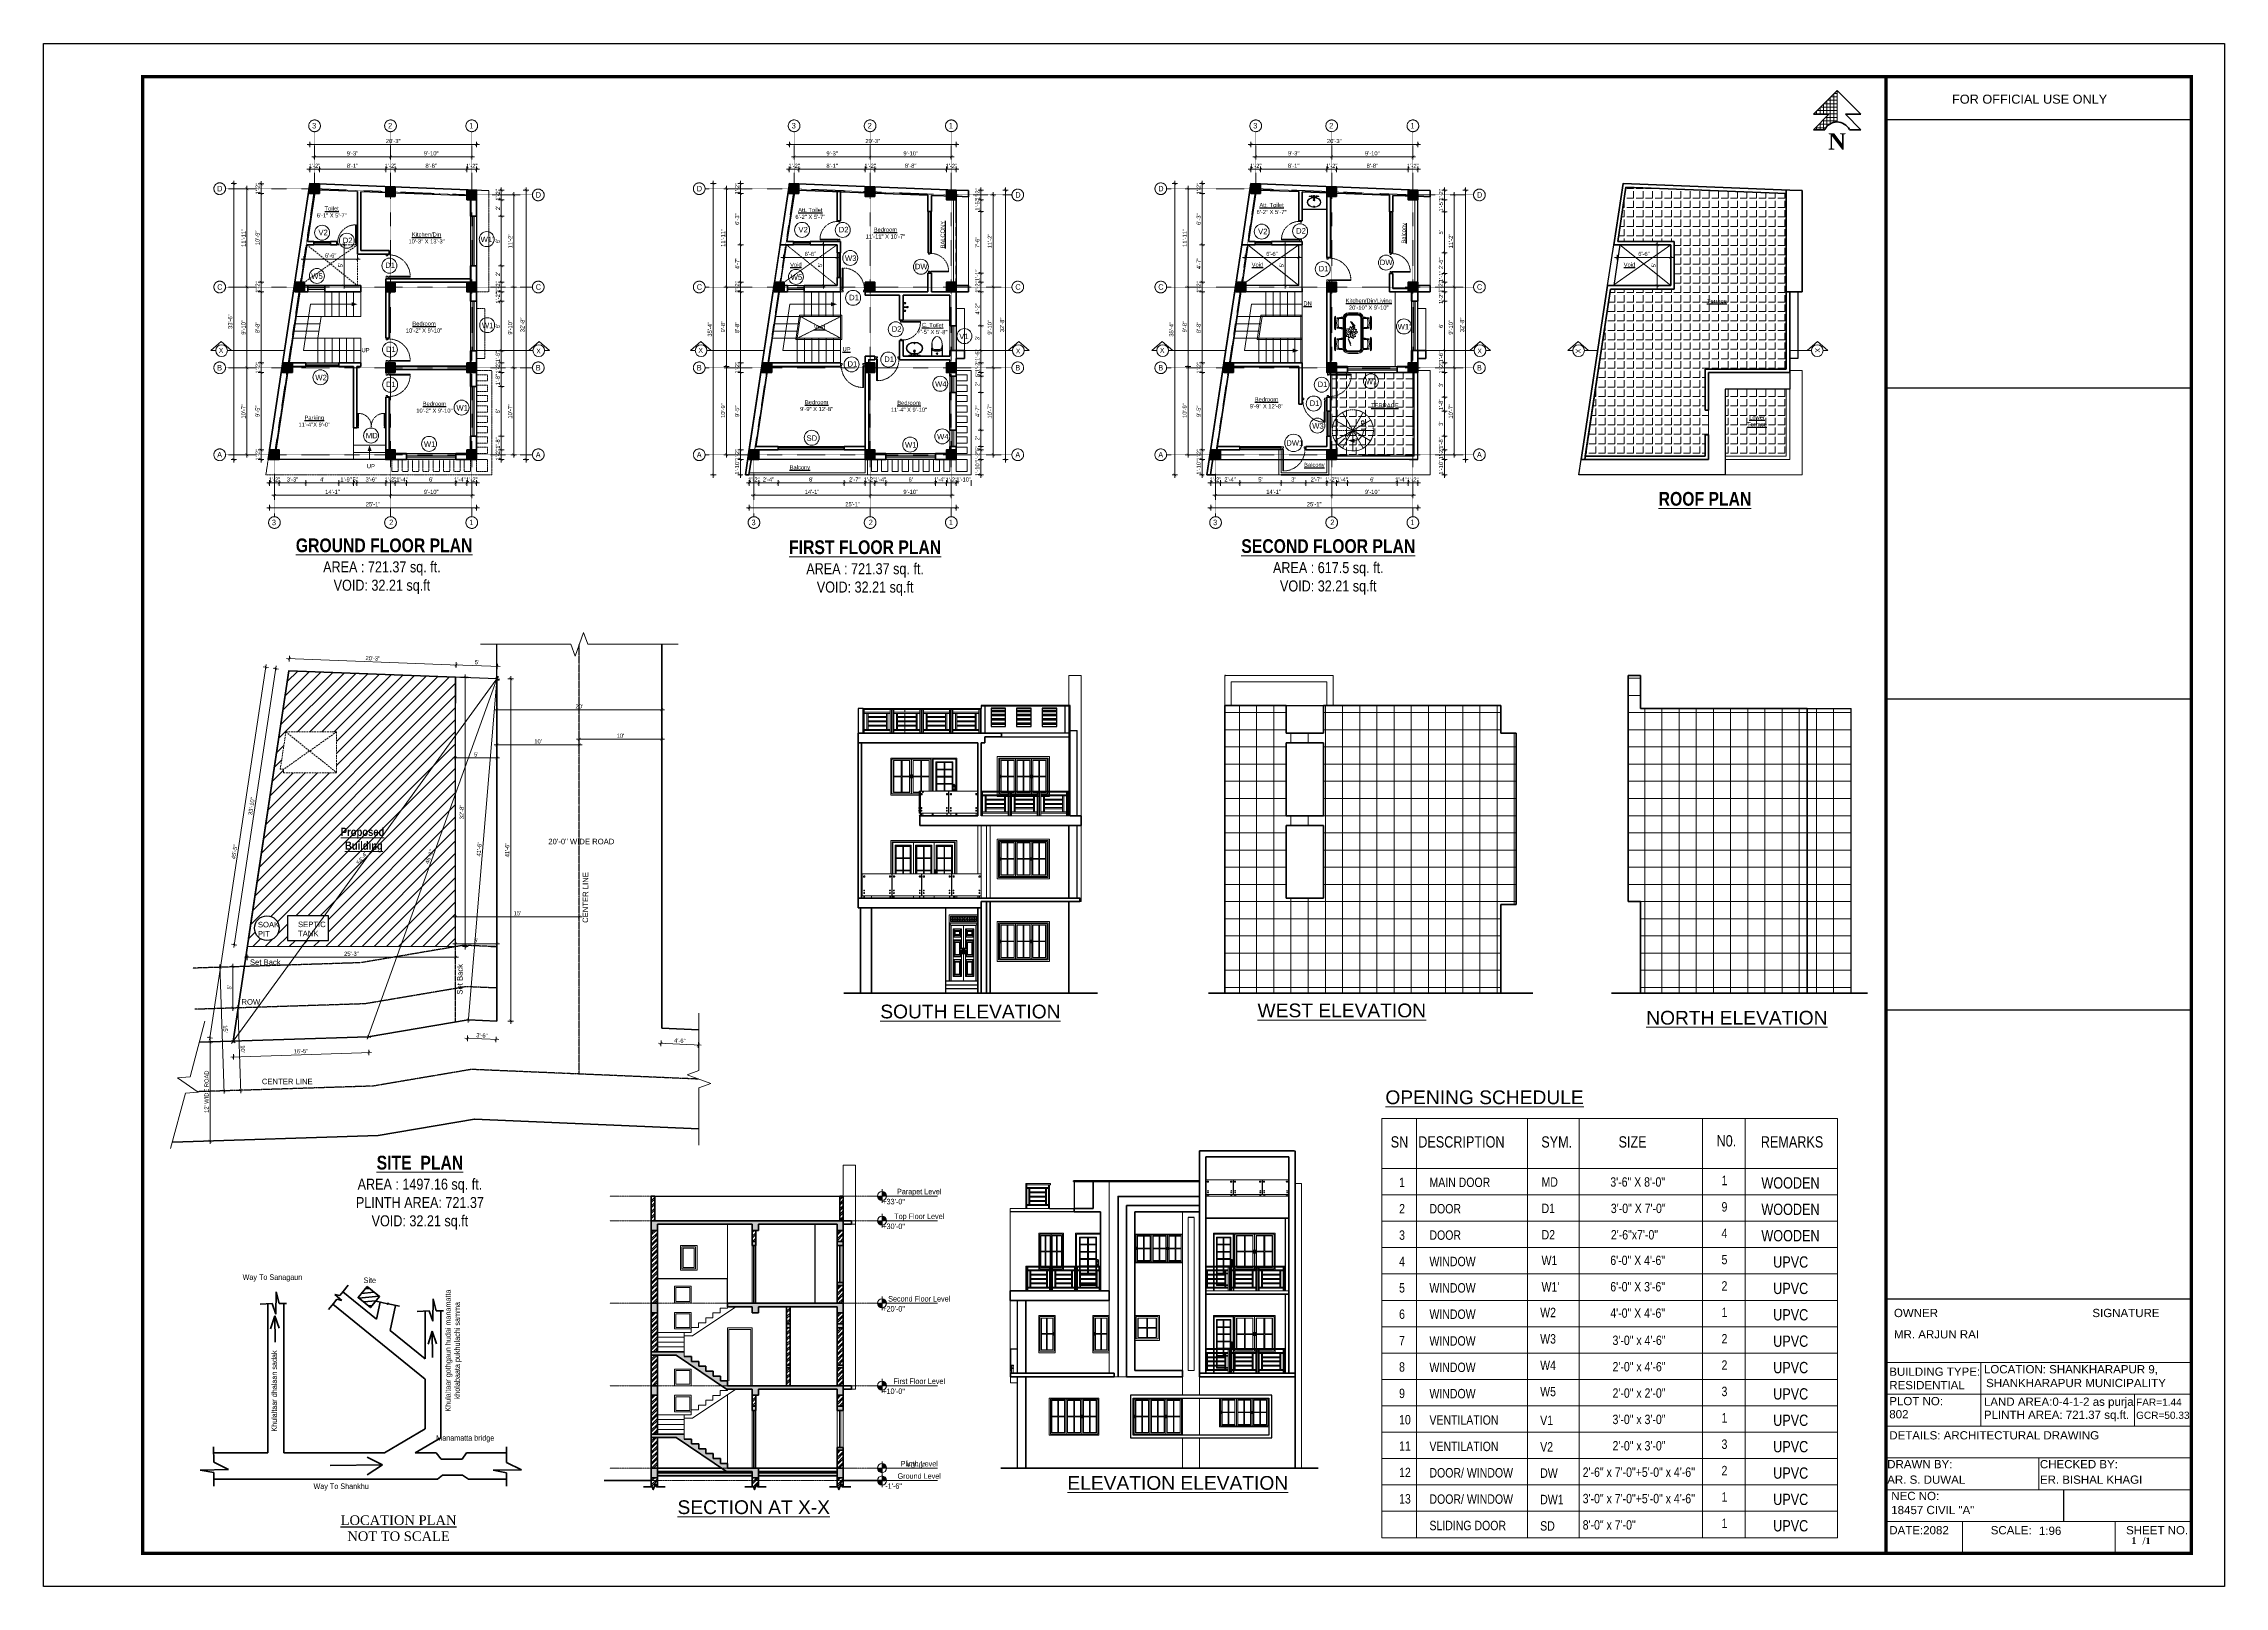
# Model space of a CAD drawing. Header units: inches. Extents: x 137851 to 141026, y -21374 to -19129.
import ezdxf

# ---------------------------------------------------------------- set-up
doc = ezdxf.new("R2010")
doc.units = ezdxf.units.IN
doc.header["$LTSCALE"] = 0.5
doc.header["$MEASUREMENT"] = 0
doc.header["$PDMODE"] = 66
doc.linetypes.add('CENTER', pattern=[2, 1.25, -0.25, 0.25, -0.25])
doc.linetypes.add('HIDDEN', pattern=[0.375, 0.25, -0.125])
for name, color, linetype in [('A-Hatch', 7, 'Continuous'), ('A-Wall', 7, 'Continuous'), ('furniture', 31, 'Continuous')]:
    doc.layers.add(name, color=color, linetype=linetype)
for name, color, linetype, lineweight in [('annotate', 7, 'Continuous', 9), ('Annotate-Bold.w', 187, 'Continuous', 18), ('Annotate-Lite.w', 177, 'Continuous', 9), ('Annotations-Bold.w', 177, 'Continuous', 13), ('C-COLUMN', 1, 'Continuous', 50), ('DIM', 4, 'Continuous', 5), ('DIM 1-100', 4, 'Continuous', 13), ('Dim-100.w', 4, 'Continuous', 9), ('Door-Window', 47, 'Continuous', 15), ('Door-Window.w', 4, 'Continuous', 15), ('F-FURNITURE', 30, 'Continuous', 13), ('Fittings', 9, 'Continuous', 5), ('Fixture-Fittings.w', 9, 'Continuous', 9), ('HACTH', 253, 'Continuous', 9), ('hatch', 9, 'Continuous', 5), ('PARAPET', 50, 'Continuous', 13), ('stair', 132, 'Continuous', 13), ('Staircase', 6, 'Continuous', 18), ('TEXT', 220, 'Continuous', 9), ('Text 0.200', 122, 'Continuous', 20), ('Text-100.w', 254, 'Continuous', 9), ('TEXTLAYER', 7, 'Continuous', 18), ('Toilet', 7, 'Continuous', 25), ('wall', 1, 'Continuous', 40), ('wall light', 6, 'Continuous', 25), ('window', 4, 'Continuous', 13)]:
    doc.layers.add(name, color=color, linetype=linetype, lineweight=lineweight)
doc.styles.add('ARAIL', font='ARIALN.TTF')
doc.styles.add('arial', font='arial.ttf')
doc.styles.add('arial.', font='arial.ttf')
doc.styles.add('DIM', font='arial.ttf', dxfattribs={"width": 0.8})
doc.styles.add('gaurav', font='arial.ttf')
doc.styles.add('ordinary', font='arial.ttf')
doc.styles.get("Standard").update_dxf_attribs({"font": 'arial.ttf'})
doc.styles.add('titles', font='arial.ttf')
doc.dimstyles.new('1 by 96', dxfattribs={"dimtxt": 6, "dimasz": 4, "dimexe": 4, "dimexo": 4, "dimgap": 2, "dimtad": 1, "dimdec": 0, "dimzin": 0, "dimdsep": 46, "dimlunit": 4, "dimtxsty": 'Standard', "dimblk": 'ARCHTICK', "dimcen": 0, "dimdle": 4, "dimadec": 0, "dimazin": 0, "dimtfac": 1, "dimtdec": 0, "dimtix": 1, "dimtofl": 0, "dimtmove": 1, "dimatfit": 3, "dimldrblk": 'ARCHTICK', "dimfxl": 4, "dimfxlon": 1, "dimtolj": 1, "dimtzin": 0, "dimlwd": -1, "dimlwe": -1, "dimarcsym": 0})
pattern_1 = [(90, (120668.52, -165997.233), (-13.75, 8e-16), [10, -3.75]), (180, (120668.52, -165997.233), (-2e-15, -13.75), [10, -3.75])]
pattern_2 = [(90, (4657.23, 1022.8), (-25, 0), []), (180, (4657.23, 1022.8), (-4e-15, -25), [])]

# ---------------------------------------------------------------- blocks, each defined once
blk = doc.blocks.new('SDEGH')
at = {"layer": 'TEXT'}
h = blk.add_hatch(dxfattribs=at)
h.set_pattern_fill('NET', color=256, scale=40, style=0)
h.set_pattern_definition([(0, (43922.391, -13181.093), (0, 5), []), (90, (43922.391, -13181.093), (-5, 3e-16), [])])
h.paths.add_polyline_path([(52300.8, -9226.1), (52266.3, -9260.6), (52288.8, -9260.6), (52266.3, -9283.1), (52282.8, -9283.1, -0.284572), (52300.8, -9272)])
blk.add_line((52300.8, -9226.1), (52300.8, -9272), dxfattribs=at)
at = {"layer": 'wall'}
for p, q in [((52266.3, -9260.6), (52300.8, -9226.1)), ((52335.4, -9260.6), (52300.8, -9226.1)), ((52266.3, -9260.6), (52288.8, -9260.6)), ((52266.3, -9283.1), (52288.8, -9260.6)), ((52335.4, -9260.6), (52312.9, -9260.6)), ((52335.4, -9283.1), (52312.9, -9260.6)), ((52266.3, -9283.1), (52282.8, -9283.1)), ((52335.4, -9283.1), (52318.8, -9283.1))]:
    blk.add_line(p, q, dxfattribs=at)
blk.add_arc((52300.8, -9292), 20.1, 26.4605, 153.5395, dxfattribs=at)
at = {"layer": 'Defpoints', "insert": (52287.7, -9288.2), "char_height": 24, "width": 23.16, "attachment_point": 1}
blk.add_mtext('{\\fTimes New Roman|b1|i0|c0|p18;N}', dxfattribs=at)
blk = doc.blocks.new('FDFDRE')
at = {"ltscale": 3}
for p, q in [((165701.1, -58637.8), (165701.1, -58641.5)), ((165704.8, -58637.8), (165701.1, -58637.8)), ((165701.1, -58641.5), (165703.6, -58641.5)), ((165703.6, -58641.5), (165703.5, -58672.6)), ((165704.8, -58639.7), (165703.6, -58639.7)), ((165703.6, -58639.7), (165703.6, -58641.5)), ((165703.6, -58641.5), (165704.8, -58641.5)), ((165704.8, -58639.7), (165704.8, -58637.8)), ((165704.8, -58641.5), (165704.8, -58672.7)), ((165767, -58639.7), (165767, -58637.8)), ((165767, -58637.8), (165770.6, -58637.8)), ((165767, -58639.7), (165768.2, -58639.7)), ((165767, -58641.5), (165767, -58672.7)), ((165768.2, -58641.5), (165767, -58641.5)), ((165768.2, -58639.7), (165768.2, -58641.5)), ((165770.7, -58641.5), (165768.2, -58641.5)), ((165768.2, -58641.5), (165768.2, -58672.6)), ((165770.6, -58637.8), (165770.7, -58641.5)), ((165703.5, -58672.6), (165704.8, -58672.7)), ((165768.2, -58672.6), (165767, -58672.7))]:
    blk.add_line(p, q, dxfattribs=at)
at = {"layer": 'Door-Window.w', "color": 9, "linetype": 'HIDDEN', "lineweight": 18}
for centre, start, end in [((165704.8, -58641.5), 269.9618, 3.3835), ((165767, -58641.5), 176.6165, 270.0382)]:
    blk.add_arc(centre, 31.2, start, end, dxfattribs=at)
blk = doc.blocks.new('3-0')
at = {"ltscale": 3}
for p, q in [((11063, 10097.7), (11066, 10099.9)), ((11065.3, 10097.8), (11066.7, 10098.9)), ((11066, 10099.9), (11066.7, 10098.9)), ((11063, 10097.7), (11064.5, 10095.7)), ((11066, 10096.8), (11064.5, 10095.7)), ((11066, 10096.8), (11065.3, 10097.8)), ((11084, 10073), (11082.6, 10071.9)), ((11082.6, 10071.9), (11084.8, 10069)), ((11084, 10073), (11084.8, 10072)), ((11084.8, 10072), (11086.2, 10073.2)), ((11084.8, 10069), (11087.7, 10071.2)), ((11085.5, 10074.1), (11110.3, 10093)), ((11086.2, 10073.2), (11085.5, 10074.1)), ((11086.2, 10073.2), (11111, 10092)), ((11087.7, 10071.2), (11086.2, 10073.2)), ((11111, 10092), (11110.3, 10093))]:
    blk.add_line(p, q, dxfattribs=at)
at = {"layer": 'Door-Window.w', "color": 9, "linetype": 'HIDDEN', "lineweight": 18}
blk.add_arc((11085.5, 10074.1), 31.2, 37.1906, 127.1465, dxfattribs=at)
blk = doc.blocks.new('_ArchTick')
at = {"color": 0, "linetype": 'ByBlock', "const_width": 0.15}
blk.add_lwpolyline([(-0.5, -0.5), (0.5, 0.5)], dxfattribs=at)
blk = doc.blocks.new('*D264')
at = {"layer": 'Defpoints', "color": 0, "transparency": 16777216}
for p in [(138167.8, -19720), (138180.3, -19720), (138180.3, -19734)]:
    blk.add_point(p, dxfattribs=at)
at = {"layer": 'DIM 1-100', "color": 0, "transparency": 16777216}
for p, q in [((138171.8, -19720), (138163.8, -19720)), ((138171.8, -19734), (138163.8, -19734)), ((138167.8, -19738), (138167.8, -19716))]:
    blk.add_line(p, q, dxfattribs=at)
at = {"layer": 'DIM 1-100', "color": 0, "transparency": 16777216, "xscale": 4, "yscale": 4, "zscale": 4}
for p, rotation in [((138167.8, -19720), 90), ((138167.8, -19734), 270)]:
    blk.add_blockref('_ArchTick', p, dxfattribs=dict(at, rotation=rotation))
at = {"layer": 'DIM 1-100', "color": 0, "transparency": 16777216, "insert": (138162.8, -19727), "char_height": 6, "attachment_point": 5, "rotation": 90}
blk.add_mtext('\\A1;1\'-2"', dxfattribs=at)
blk = doc.blocks.new('*D265')
at = {"layer": 'Defpoints', "color": 0, "transparency": 16777216}
for p in [(138167.8, -19607.4), (138199.4, -19607.4), (138180.3, -19720)]:
    blk.add_point(p, dxfattribs=at)
at = {"layer": 'DIM 1-100', "color": 0, "transparency": 16777216}
for p, q in [((138171.8, -19607.4), (138163.8, -19607.4)), ((138167.8, -19724), (138167.8, -19603.4)), ((138171.8, -19720), (138163.8, -19720))]:
    blk.add_line(p, q, dxfattribs=at)
at = {"layer": 'DIM 1-100', "color": 0, "transparency": 16777216, "xscale": 4, "yscale": 4, "zscale": 4}
for p, rotation in [((138167.8, -19607.4), 90), ((138167.8, -19720), 270)]:
    blk.add_blockref('_ArchTick', p, dxfattribs=dict(at, rotation=rotation))
at = {"layer": 'DIM 1-100', "color": 0, "transparency": 16777216, "insert": (138162.7, -19663.7), "char_height": 6, "attachment_point": 5, "rotation": 90}
blk.add_mtext('\\A1;9\'-5"', dxfattribs=at)
blk = doc.blocks.new('*D266')
at = {"layer": 'Defpoints', "color": 0, "transparency": 16777216}
for p in [(138167.8, -19593.4), (138199.4, -19593.4), (138199.4, -19607.4)]:
    blk.add_point(p, dxfattribs=at)
at = {"layer": 'DIM 1-100', "color": 0, "transparency": 16777216}
for p, q in [((138171.8, -19593.4), (138163.8, -19593.4)), ((138171.8, -19607.4), (138163.8, -19607.4)), ((138167.8, -19611.4), (138167.8, -19589.4))]:
    blk.add_line(p, q, dxfattribs=at)
at = {"layer": 'DIM 1-100', "color": 0, "transparency": 16777216, "xscale": 4, "yscale": 4, "zscale": 4}
for p, rotation in [((138167.8, -19593.4), 90), ((138167.8, -19607.4), 270)]:
    blk.add_blockref('_ArchTick', p, dxfattribs=dict(at, rotation=rotation))
at = {"layer": 'DIM 1-100', "color": 0, "transparency": 16777216, "insert": (138162.8, -19600.4), "char_height": 6, "attachment_point": 5, "rotation": 90}
blk.add_mtext('\\A1;1\'-2"', dxfattribs=at)
blk = doc.blocks.new('*D267')
at = {"layer": 'Defpoints', "color": 0, "transparency": 16777216}
for p in [(138167.8, -19489.9), (138217.1, -19489.9), (138199.4, -19593.4)]:
    blk.add_point(p, dxfattribs=at)
at = {"layer": 'DIM 1-100', "color": 0, "transparency": 16777216}
for p, q in [((138171.8, -19489.9), (138163.8, -19489.9)), ((138167.8, -19597.4), (138167.8, -19485.9)), ((138171.8, -19593.4), (138163.8, -19593.4))]:
    blk.add_line(p, q, dxfattribs=at)
at = {"layer": 'DIM 1-100', "color": 0, "transparency": 16777216, "xscale": 4, "yscale": 4, "zscale": 4}
for p, rotation in [((138167.8, -19489.9), 90), ((138167.8, -19593.4), 270)]:
    blk.add_blockref('_ArchTick', p, dxfattribs=dict(at, rotation=rotation))
at = {"layer": 'DIM 1-100', "color": 0, "transparency": 16777216, "insert": (138162.7, -19541.6), "char_height": 6, "attachment_point": 5, "rotation": 90}
blk.add_mtext('\\A1;8\'-8"', dxfattribs=at)
blk = doc.blocks.new('*D268')
at = {"layer": 'Defpoints', "color": 0, "transparency": 16777216}
for p in [(138167.8, -19475.9), (138217.1, -19475.9), (138217.1, -19489.9)]:
    blk.add_point(p, dxfattribs=at)
at = {"layer": 'DIM 1-100', "color": 0, "transparency": 16777216}
for p, q in [((138171.8, -19475.9), (138163.8, -19475.9)), ((138171.8, -19489.9), (138163.8, -19489.9)), ((138167.8, -19493.9), (138167.8, -19471.9))]:
    blk.add_line(p, q, dxfattribs=at)
at = {"layer": 'DIM 1-100', "color": 0, "transparency": 16777216, "xscale": 4, "yscale": 4, "zscale": 4}
for p, rotation in [((138167.8, -19475.9), 90), ((138167.8, -19489.9), 270)]:
    blk.add_blockref('_ArchTick', p, dxfattribs=dict(at, rotation=rotation))
at = {"layer": 'DIM 1-100', "color": 0, "transparency": 16777216, "insert": (138162.8, -19482.9), "char_height": 6, "attachment_point": 5, "rotation": 90}
blk.add_mtext('\\A1;1\'-2"', dxfattribs=at)
blk = doc.blocks.new('*D269')
at = {"layer": 'Defpoints', "color": 0, "transparency": 16777216}
for p in [(138167.8, -19346.8), (138238.7, -19346.8), (138217.1, -19475.9)]:
    blk.add_point(p, dxfattribs=at)
at = {"layer": 'DIM 1-100', "color": 0, "transparency": 16777216}
for p, q in [((138171.8, -19346.8), (138163.8, -19346.8)), ((138167.8, -19479.9), (138167.8, -19342.8)), ((138171.8, -19475.9), (138163.8, -19475.9))]:
    blk.add_line(p, q, dxfattribs=at)
at = {"layer": 'DIM 1-100', "color": 0, "transparency": 16777216, "xscale": 4, "yscale": 4, "zscale": 4}
for p, rotation in [((138167.8, -19346.8), 90), ((138167.8, -19475.9), 270)]:
    blk.add_blockref('_ArchTick', p, dxfattribs=dict(at, rotation=rotation))
at = {"layer": 'DIM 1-100', "color": 0, "transparency": 16777216, "insert": (138162.7, -19411.4), "char_height": 6, "attachment_point": 5, "rotation": 90}
blk.add_mtext('\\A1;10\'-9"', dxfattribs=at)
blk = doc.blocks.new('*D270')
at = {"layer": 'Defpoints', "color": 0, "transparency": 16777216}
for p in [(138167.8, -19332.8), (138238.7, -19332.8), (138238.7, -19346.8)]:
    blk.add_point(p, dxfattribs=at)
at = {"layer": 'DIM 1-100', "color": 0, "transparency": 16777216}
for p, q in [((138171.8, -19332.8), (138163.8, -19332.8)), ((138167.8, -19350.8), (138167.8, -19328.8)), ((138171.8, -19346.8), (138163.8, -19346.8))]:
    blk.add_line(p, q, dxfattribs=at)
at = {"layer": 'DIM 1-100', "color": 0, "transparency": 16777216, "xscale": 4, "yscale": 4, "zscale": 4}
for p, rotation in [((138167.8, -19332.8), 90), ((138167.8, -19346.8), 270)]:
    blk.add_blockref('_ArchTick', p, dxfattribs=dict(at, rotation=rotation))
at = {"layer": 'DIM 1-100', "color": 0, "transparency": 16777216, "insert": (138162.8, -19339.8), "char_height": 6, "attachment_point": 5, "rotation": 90}
blk.add_mtext('\\A1;1\'-2"', dxfattribs=at)
blk = doc.blocks.new('*D255')
at = {"layer": 'Defpoints', "color": 0, "transparency": 16777216}
for p in [(138245.7, -19339.8), (138147.3, -19482.9), (138224.1, -19482.9)]:
    blk.add_point(p, dxfattribs=at)
at = {"layer": 'DIM 1-100', "color": 0, "transparency": 16777216}
for p, q in [((138151.3, -19339.8), (138143.3, -19339.8)), ((138147.3, -19335.8), (138147.3, -19486.9)), ((138151.3, -19482.9), (138143.3, -19482.9))]:
    blk.add_line(p, q, dxfattribs=at)
at = {"layer": 'DIM 1-100', "color": 0, "transparency": 16777216, "xscale": 4, "yscale": 4, "zscale": 4}
for p, rotation in [((138147.3, -19339.8), 90), ((138147.3, -19482.9), 270)]:
    blk.add_blockref('_ArchTick', p, dxfattribs=dict(at, rotation=rotation))
at = {"layer": 'DIM 1-100', "color": 0, "transparency": 16777216, "insert": (138142.3, -19411.4), "char_height": 6, "attachment_point": 5, "rotation": 90}
blk.add_mtext('\\A1;11\'-11"', dxfattribs=at)
blk = doc.blocks.new('*D256')
at = {"layer": 'Defpoints', "color": 0, "transparency": 16777216}
for p in [(138224.1, -19482.9), (138147.3, -19600.4), (138206.4, -19600.4)]:
    blk.add_point(p, dxfattribs=at)
at = {"layer": 'DIM 1-100', "color": 0, "transparency": 16777216}
for p, q in [((138151.3, -19482.9), (138143.3, -19482.9)), ((138147.3, -19478.9), (138147.3, -19604.4)), ((138151.3, -19600.4), (138143.3, -19600.4))]:
    blk.add_line(p, q, dxfattribs=at)
at = {"layer": 'DIM 1-100', "color": 0, "transparency": 16777216, "xscale": 4, "yscale": 4, "zscale": 4}
for p, rotation in [((138147.3, -19482.9), 90), ((138147.3, -19600.4), 270)]:
    blk.add_blockref('_ArchTick', p, dxfattribs=dict(at, rotation=rotation))
at = {"layer": 'DIM 1-100', "color": 0, "transparency": 16777216, "insert": (138142.3, -19541.6), "char_height": 6, "attachment_point": 5, "rotation": 90}
blk.add_mtext('\\A1;9\'-10"', dxfattribs=at)
blk = doc.blocks.new('*D257')
at = {"layer": 'Defpoints', "color": 0, "transparency": 16777216}
for p in [(138206.4, -19600.4), (138147.3, -19727), (138187.3, -19727)]:
    blk.add_point(p, dxfattribs=at)
at = {"layer": 'DIM 1-100', "color": 0, "transparency": 16777216}
for p, q in [((138151.3, -19600.4), (138143.3, -19600.4)), ((138147.3, -19596.4), (138147.3, -19731)), ((138151.3, -19727), (138143.3, -19727))]:
    blk.add_line(p, q, dxfattribs=at)
at = {"layer": 'DIM 1-100', "color": 0, "transparency": 16777216, "xscale": 4, "yscale": 4, "zscale": 4}
for p, rotation in [((138147.3, -19600.4), 90), ((138147.3, -19727), 270)]:
    blk.add_blockref('_ArchTick', p, dxfattribs=dict(at, rotation=rotation))
at = {"layer": 'DIM 1-100', "color": 0, "transparency": 16777216, "insert": (138142.3, -19663.7), "char_height": 6, "attachment_point": 5, "rotation": 90}
blk.add_mtext('\\A1;10\'-7"', dxfattribs=at)
blk = doc.blocks.new('*D258')
at = {"layer": 'Defpoints', "color": 0, "transparency": 16777216}
for p in [(138128.1, -19332.4), (138238.8, -19332.4), (138180.3, -19734)]:
    blk.add_point(p, dxfattribs=at)
at = {"layer": 'DIM 1-100', "color": 0, "transparency": 16777216}
for p, q in [((138132.1, -19332.4), (138124.1, -19332.4)), ((138128.1, -19738), (138128.1, -19328.4)), ((138132.1, -19734), (138124.1, -19734))]:
    blk.add_line(p, q, dxfattribs=at)
at = {"layer": 'DIM 1-100', "color": 0, "transparency": 16777216, "xscale": 4, "yscale": 4, "zscale": 4}
for p, rotation in [((138128.1, -19332.4), 90), ((138128.1, -19734), 270)]:
    blk.add_blockref('_ArchTick', p, dxfattribs=dict(at, rotation=rotation))
at = {"layer": 'DIM 1-100', "color": 0, "transparency": 16777216, "insert": (138123, -19533.2), "char_height": 6, "attachment_point": 5, "rotation": 90}
blk.add_mtext('\\A1;33\'-6"', dxfattribs=at)
blk = doc.blocks.new('*D259')
at = {"layer": 'Defpoints', "color": 0, "transparency": 16777216}
for p in [(138238.7, -19332.8), (138252.7, -19311.5), (138252.7, -19332.8)]:
    blk.add_point(p, dxfattribs=at)
at = {"layer": 'DIM 1-100', "color": 0, "transparency": 16777216}
for p, q in [((138234.7, -19311.5), (138256.7, -19311.5)), ((138238.7, -19315.5), (138238.7, -19307.5)), ((138252.7, -19315.5), (138252.7, -19307.5))]:
    blk.add_line(p, q, dxfattribs=at)
at = {"layer": 'DIM 1-100', "color": 0, "transparency": 16777216, "xscale": 4, "yscale": 4, "zscale": 4, "rotation": 180}
blk.add_blockref('_ArchTick', (138238.7, -19311.5), dxfattribs=at)
at = {"layer": 'DIM 1-100', "color": 0, "transparency": 16777216, "xscale": 4, "yscale": 4, "zscale": 4}
blk.add_blockref('_ArchTick', (138252.7, -19311.5), dxfattribs=at)
at = {"layer": 'DIM 1-100', "color": 0, "transparency": 16777216, "insert": (138245.7, -19306.5), "char_height": 6, "attachment_point": 5}
blk.add_mtext('\\A1;1\'-2"', dxfattribs=at)
blk = doc.blocks.new('*D260')
at = {"layer": 'Defpoints', "color": 0, "transparency": 16777216}
for p in [(138252.7, -19332.8), (138349.3, -19311.5), (138349.3, -19337.3)]:
    blk.add_point(p, dxfattribs=at)
at = {"layer": 'DIM 1-100', "color": 0, "transparency": 16777216}
for p, q in [((138248.7, -19311.5), (138353.3, -19311.5)), ((138252.7, -19315.5), (138252.7, -19307.5)), ((138349.3, -19315.5), (138349.3, -19307.5))]:
    blk.add_line(p, q, dxfattribs=at)
at = {"layer": 'DIM 1-100', "color": 0, "transparency": 16777216, "xscale": 4, "yscale": 4, "zscale": 4, "rotation": 180}
blk.add_blockref('_ArchTick', (138252.7, -19311.5), dxfattribs=at)
at = {"layer": 'DIM 1-100', "color": 0, "transparency": 16777216, "xscale": 4, "yscale": 4, "zscale": 4}
blk.add_blockref('_ArchTick', (138349.3, -19311.5), dxfattribs=at)
at = {"layer": 'DIM 1-100', "color": 0, "transparency": 16777216, "insert": (138301, -19306.4), "char_height": 6, "attachment_point": 5}
blk.add_mtext('\\A1;8\'-1"', dxfattribs=at)
blk = doc.blocks.new('*D261')
at = {"layer": 'Defpoints', "color": 0, "transparency": 16777216}
for p in [(138363.3, -19311.5), (138349.3, -19337.3), (138363.3, -19337.3)]:
    blk.add_point(p, dxfattribs=at)
at = {"layer": 'DIM 1-100', "color": 0, "transparency": 16777216}
for p, q in [((138345.3, -19311.5), (138367.3, -19311.5)), ((138349.3, -19315.5), (138349.3, -19307.5)), ((138363.3, -19315.5), (138363.3, -19307.5))]:
    blk.add_line(p, q, dxfattribs=at)
at = {"layer": 'DIM 1-100', "color": 0, "transparency": 16777216, "xscale": 4, "yscale": 4, "zscale": 4, "rotation": 180}
blk.add_blockref('_ArchTick', (138349.3, -19311.5), dxfattribs=at)
at = {"layer": 'DIM 1-100', "color": 0, "transparency": 16777216, "xscale": 4, "yscale": 4, "zscale": 4}
blk.add_blockref('_ArchTick', (138363.3, -19311.5), dxfattribs=at)
at = {"layer": 'DIM 1-100', "color": 0, "transparency": 16777216, "insert": (138356.3, -19306.5), "char_height": 6, "attachment_point": 5}
blk.add_mtext('\\A1;1\'-2"', dxfattribs=at)
blk = doc.blocks.new('*D262')
at = {"layer": 'Defpoints', "color": 0, "transparency": 16777216}
for p in [(138467.6, -19311.5), (138363.3, -19337.3), (138467.6, -19341.9)]:
    blk.add_point(p, dxfattribs=at)
at = {"layer": 'DIM 1-100', "color": 0, "transparency": 16777216}
for p, q in [((138359.3, -19311.5), (138471.6, -19311.5)), ((138363.3, -19315.5), (138363.3, -19307.5)), ((138467.6, -19315.5), (138467.6, -19307.5))]:
    blk.add_line(p, q, dxfattribs=at)
at = {"layer": 'DIM 1-100', "color": 0, "transparency": 16777216, "xscale": 4, "yscale": 4, "zscale": 4, "rotation": 180}
blk.add_blockref('_ArchTick', (138363.3, -19311.5), dxfattribs=at)
at = {"layer": 'DIM 1-100', "color": 0, "transparency": 16777216, "xscale": 4, "yscale": 4, "zscale": 4}
blk.add_blockref('_ArchTick', (138467.6, -19311.5), dxfattribs=at)
at = {"layer": 'DIM 1-100', "color": 0, "transparency": 16777216, "insert": (138415.5, -19306.4), "char_height": 6, "attachment_point": 5}
blk.add_mtext('\\A1;8\'-8"', dxfattribs=at)
blk = doc.blocks.new('*D263')
at = {"layer": 'Defpoints', "color": 0, "transparency": 16777216}
for p in [(138481.6, -19311.5), (138467.6, -19341.9), (138481.6, -19341.9)]:
    blk.add_point(p, dxfattribs=at)
at = {"layer": 'DIM 1-100', "color": 0, "transparency": 16777216}
for p, q in [((138463.6, -19311.5), (138485.6, -19311.5)), ((138467.6, -19315.5), (138467.6, -19307.5)), ((138481.6, -19315.5), (138481.6, -19307.5))]:
    blk.add_line(p, q, dxfattribs=at)
at = {"layer": 'DIM 1-100', "color": 0, "transparency": 16777216, "xscale": 4, "yscale": 4, "zscale": 4, "rotation": 180}
blk.add_blockref('_ArchTick', (138467.6, -19311.5), dxfattribs=at)
at = {"layer": 'DIM 1-100', "color": 0, "transparency": 16777216, "xscale": 4, "yscale": 4, "zscale": 4}
blk.add_blockref('_ArchTick', (138481.6, -19311.5), dxfattribs=at)
at = {"layer": 'DIM 1-100', "color": 0, "transparency": 16777216, "insert": (138474.6, -19306.6), "char_height": 6, "attachment_point": 5}
blk.add_mtext('\\A1;1\'-2"', dxfattribs=at)
blk = doc.blocks.new('*D271')
at = {"layer": 'Defpoints', "color": 0, "transparency": 16777216}
for p in [(138481.6, -19341.9), (138481.6, -19355.9), (138517.6, -19355.9)]:
    blk.add_point(p, dxfattribs=at)
at = {"layer": 'DIM 1-100', "color": 0, "transparency": 16777216}
for p, q in [((138513.6, -19341.9), (138521.6, -19341.9)), ((138513.6, -19355.9), (138521.6, -19355.9)), ((138517.6, -19337.9), (138517.6, -19359.9))]:
    blk.add_line(p, q, dxfattribs=at)
at = {"layer": 'DIM 1-100', "color": 0, "transparency": 16777216, "xscale": 4, "yscale": 4, "zscale": 4}
for p, rotation in [((138517.6, -19341.9), 90), ((138517.6, -19355.9), 270)]:
    blk.add_blockref('_ArchTick', p, dxfattribs=dict(at, rotation=rotation))
at = {"layer": 'DIM 1-100', "color": 0, "transparency": 16777216, "insert": (138512.6, -19348.9), "char_height": 6, "attachment_point": 5, "rotation": 90}
blk.add_mtext('\\A1;1\'-2"', dxfattribs=at)
blk = doc.blocks.new('*D272')
at = {"layer": 'Defpoints', "color": 0, "transparency": 16777216}
for p in [(138481.6, -19355.9), (138481.6, -19379.9), (138517.6, -19379.9)]:
    blk.add_point(p, dxfattribs=at)
at = {"layer": 'DIM 1-100', "color": 0, "transparency": 16777216}
for p, q in [((138513.6, -19355.9), (138521.6, -19355.9)), ((138517.6, -19351.9), (138517.6, -19383.9)), ((138513.6, -19379.9), (138521.6, -19379.9))]:
    blk.add_line(p, q, dxfattribs=at)
at = {"layer": 'DIM 1-100', "color": 0, "transparency": 16777216, "xscale": 4, "yscale": 4, "zscale": 4}
for p, rotation in [((138517.6, -19355.9), 90), ((138517.6, -19379.9), 270)]:
    blk.add_blockref('_ArchTick', p, dxfattribs=dict(at, rotation=rotation))
at = {"layer": 'DIM 1-100', "color": 0, "transparency": 16777216, "insert": (138512.6, -19367.9), "char_height": 6, "attachment_point": 5, "rotation": 90}
blk.add_mtext("\\A1;2'", dxfattribs=at)
blk = doc.blocks.new('*D273')
at = {"layer": 'Defpoints', "color": 0, "transparency": 16777216}
for p in [(138481.6, -19379.9), (138481.6, -19451.9), (138517.6, -19451.9)]:
    blk.add_point(p, dxfattribs=at)
at = {"layer": 'DIM 1-100', "color": 0, "transparency": 16777216}
for p, q in [((138513.6, -19379.9), (138521.6, -19379.9)), ((138517.6, -19375.9), (138517.6, -19455.9)), ((138513.6, -19451.9), (138521.6, -19451.9))]:
    blk.add_line(p, q, dxfattribs=at)
at = {"layer": 'DIM 1-100', "color": 0, "transparency": 16777216, "xscale": 4, "yscale": 4, "zscale": 4}
for p, rotation in [((138517.6, -19379.9), 90), ((138517.6, -19451.9), 270)]:
    blk.add_blockref('_ArchTick', p, dxfattribs=dict(at, rotation=rotation))
at = {"layer": 'DIM 1-100', "color": 0, "transparency": 16777216, "insert": (138512.5, -19415.9), "char_height": 6, "attachment_point": 5, "rotation": 90}
blk.add_mtext("\\A1;6'", dxfattribs=at)
blk = doc.blocks.new('*D274')
at = {"layer": 'Defpoints', "color": 0, "transparency": 16777216}
for p in [(138481.6, -19451.9), (138481.6, -19475.9), (138517.6, -19475.9)]:
    blk.add_point(p, dxfattribs=at)
at = {"layer": 'DIM 1-100', "color": 0, "transparency": 16777216}
for p, q in [((138513.6, -19451.9), (138521.6, -19451.9)), ((138517.6, -19447.9), (138517.6, -19479.9)), ((138513.6, -19475.9), (138521.6, -19475.9))]:
    blk.add_line(p, q, dxfattribs=at)
at = {"layer": 'DIM 1-100', "color": 0, "transparency": 16777216, "xscale": 4, "yscale": 4, "zscale": 4}
for p, rotation in [((138517.6, -19451.9), 90), ((138517.6, -19475.9), 270)]:
    blk.add_blockref('_ArchTick', p, dxfattribs=dict(at, rotation=rotation))
at = {"layer": 'DIM 1-100', "color": 0, "transparency": 16777216, "insert": (138512.6, -19463.9), "char_height": 6, "attachment_point": 5, "rotation": 90}
blk.add_mtext("\\A1;2'", dxfattribs=at)
blk = doc.blocks.new('*D275')
at = {"layer": 'Defpoints', "color": 0, "transparency": 16777216}
for p in [(138481.6, -19475.9), (138481.6, -19489.9), (138517.6, -19489.9)]:
    blk.add_point(p, dxfattribs=at)
at = {"layer": 'DIM 1-100', "color": 0, "transparency": 16777216}
for p, q in [((138513.6, -19475.9), (138521.6, -19475.9)), ((138513.6, -19489.9), (138521.6, -19489.9)), ((138517.6, -19471.9), (138517.6, -19493.9))]:
    blk.add_line(p, q, dxfattribs=at)
at = {"layer": 'DIM 1-100', "color": 0, "transparency": 16777216, "xscale": 4, "yscale": 4, "zscale": 4}
for p, rotation in [((138517.6, -19475.9), 90), ((138517.6, -19489.9), 270)]:
    blk.add_blockref('_ArchTick', p, dxfattribs=dict(at, rotation=rotation))
at = {"layer": 'DIM 1-100', "color": 0, "transparency": 16777216, "insert": (138512.6, -19482.9), "char_height": 6, "attachment_point": 5, "rotation": 90}
blk.add_mtext('\\A1;1\'-2"', dxfattribs=at)
blk = doc.blocks.new('*D276')
at = {"layer": 'Defpoints', "color": 0, "transparency": 16777216}
for p in [(138481.6, -19489.9), (138481.6, -19503.6), (138517.6, -19503.6)]:
    blk.add_point(p, dxfattribs=at)
at = {"layer": 'DIM 1-100', "color": 0, "transparency": 16777216}
for p, q in [((138513.6, -19489.9), (138521.6, -19489.9)), ((138517.6, -19485.9), (138517.6, -19507.6)), ((138513.6, -19503.6), (138521.6, -19503.6))]:
    blk.add_line(p, q, dxfattribs=at)
at = {"layer": 'DIM 1-100', "color": 0, "transparency": 16777216, "xscale": 4, "yscale": 4, "zscale": 4}
for p, rotation in [((138517.6, -19489.9), 90), ((138517.6, -19503.6), 270)]:
    blk.add_blockref('_ArchTick', p, dxfattribs=dict(at, rotation=rotation))
at = {"layer": 'DIM 1-100', "color": 0, "transparency": 16777216, "insert": (138512.6, -19498.7), "char_height": 6, "attachment_point": 5, "rotation": 90}
blk.add_mtext('\\A1;1\'-2"', dxfattribs=at)
blk = doc.blocks.new('*D277')
at = {"layer": 'Defpoints', "color": 0, "transparency": 16777216}
for p in [(138481.6, -19503.6), (138481.6, -19575.6), (138517.6, -19575.6)]:
    blk.add_point(p, dxfattribs=at)
at = {"layer": 'DIM 1-100', "color": 0, "transparency": 16777216}
for p, q in [((138513.6, -19503.6), (138521.6, -19503.6)), ((138517.6, -19499.6), (138517.6, -19579.6)), ((138513.6, -19575.6), (138521.6, -19575.6))]:
    blk.add_line(p, q, dxfattribs=at)
at = {"layer": 'DIM 1-100', "color": 0, "transparency": 16777216, "xscale": 4, "yscale": 4, "zscale": 4}
for p, rotation in [((138517.6, -19503.6), 90), ((138517.6, -19575.6), 270)]:
    blk.add_blockref('_ArchTick', p, dxfattribs=dict(at, rotation=rotation))
at = {"layer": 'DIM 1-100', "color": 0, "transparency": 16777216, "insert": (138512.5, -19539.6), "char_height": 6, "attachment_point": 5, "rotation": 90}
blk.add_mtext("\\A1;6'", dxfattribs=at)
blk = doc.blocks.new('*D203')
at = {"layer": 'Defpoints', "color": 0, "transparency": 16777216}
for p in [(138481.6, -19575.6), (138481.6, -19593.4), (138517.6, -19593.4)]:
    blk.add_point(p, dxfattribs=at)
at = {"layer": 'DIM 1-100', "color": 0, "transparency": 16777216}
for p, q in [((138513.6, -19575.6), (138521.6, -19575.6)), ((138517.6, -19571.6), (138517.6, -19597.4)), ((138513.6, -19593.4), (138521.6, -19593.4))]:
    blk.add_line(p, q, dxfattribs=at)
at = {"layer": 'DIM 1-100', "color": 0, "transparency": 16777216, "xscale": 4, "yscale": 4, "zscale": 4}
for p, rotation in [((138517.6, -19575.6), 90), ((138517.6, -19593.4), 270)]:
    blk.add_blockref('_ArchTick', p, dxfattribs=dict(at, rotation=rotation))
at = {"layer": 'DIM 1-100', "color": 0, "transparency": 16777216, "insert": (138512.5, -19584.1), "char_height": 6, "attachment_point": 5, "rotation": 90}
blk.add_mtext('\\A1;1\'-6"', dxfattribs=at)
blk = doc.blocks.new('*D278')
at = {"layer": 'Defpoints', "color": 0, "transparency": 16777216}
for p in [(138481.6, -19593.4), (138481.6, -19607.4), (138517.6, -19607.4)]:
    blk.add_point(p, dxfattribs=at)
at = {"layer": 'DIM 1-100', "color": 0, "transparency": 16777216}
for p, q in [((138513.6, -19593.4), (138521.6, -19593.4)), ((138513.6, -19607.4), (138521.6, -19607.4)), ((138517.6, -19589.4), (138517.6, -19611.4))]:
    blk.add_line(p, q, dxfattribs=at)
at = {"layer": 'DIM 1-100', "color": 0, "transparency": 16777216, "xscale": 4, "yscale": 4, "zscale": 4}
for p, rotation in [((138517.6, -19593.4), 90), ((138517.6, -19607.4), 270)]:
    blk.add_blockref('_ArchTick', p, dxfattribs=dict(at, rotation=rotation))
at = {"layer": 'DIM 1-100', "color": 0, "transparency": 16777216, "insert": (138512.6, -19600.4), "char_height": 6, "attachment_point": 5, "rotation": 90}
blk.add_mtext('\\A1;1\'-2"', dxfattribs=at)
blk = doc.blocks.new('*D279')
at = {"layer": 'Defpoints', "color": 0, "transparency": 16777216}
for p in [(138481.6, -19607.4), (138481.6, -19627.7), (138517.6, -19627.7)]:
    blk.add_point(p, dxfattribs=at)
at = {"layer": 'DIM 1-100', "color": 0, "transparency": 16777216}
for p, q in [((138513.6, -19607.4), (138521.6, -19607.4)), ((138517.6, -19603.4), (138517.6, -19631.7)), ((138513.6, -19627.7), (138521.6, -19627.7))]:
    blk.add_line(p, q, dxfattribs=at)
at = {"layer": 'DIM 1-100', "color": 0, "transparency": 16777216, "xscale": 4, "yscale": 4, "zscale": 4}
for p, rotation in [((138517.6, -19607.4), 90), ((138517.6, -19627.7), 270)]:
    blk.add_blockref('_ArchTick', p, dxfattribs=dict(at, rotation=rotation))
at = {"layer": 'DIM 1-100', "color": 0, "transparency": 16777216, "insert": (138512.5, -19617.6), "char_height": 6, "attachment_point": 5, "rotation": 90}
blk.add_mtext('\\A1;1\'-8"', dxfattribs=at)
blk = doc.blocks.new('*D280')
at = {"layer": 'Defpoints', "color": 0, "transparency": 16777216}
for p in [(138481.6, -19627.7), (138481.6, -19699.7), (138517.6, -19699.7)]:
    blk.add_point(p, dxfattribs=at)
at = {"layer": 'DIM 1-100', "color": 0, "transparency": 16777216}
for p, q in [((138513.6, -19627.7), (138521.6, -19627.7)), ((138517.6, -19623.7), (138517.6, -19703.7)), ((138513.6, -19699.7), (138521.6, -19699.7))]:
    blk.add_line(p, q, dxfattribs=at)
at = {"layer": 'DIM 1-100', "color": 0, "transparency": 16777216, "xscale": 4, "yscale": 4, "zscale": 4}
for p, rotation in [((138517.6, -19627.7), 90), ((138517.6, -19699.7), 270)]:
    blk.add_blockref('_ArchTick', p, dxfattribs=dict(at, rotation=rotation))
at = {"layer": 'DIM 1-100', "color": 0, "transparency": 16777216, "insert": (138512.5, -19663.7), "char_height": 6, "attachment_point": 5, "rotation": 90}
blk.add_mtext("\\A1;6'", dxfattribs=at)
blk = doc.blocks.new('*D281')
at = {"layer": 'Defpoints', "color": 0, "transparency": 16777216}
for p in [(138481.6, -19699.7), (138481.6, -19720), (138517.6, -19720)]:
    blk.add_point(p, dxfattribs=at)
at = {"layer": 'DIM 1-100', "color": 0, "transparency": 16777216}
for p, q in [((138513.6, -19699.7), (138521.6, -19699.7)), ((138517.6, -19695.7), (138517.6, -19724)), ((138513.6, -19720), (138521.6, -19720))]:
    blk.add_line(p, q, dxfattribs=at)
at = {"layer": 'DIM 1-100', "color": 0, "transparency": 16777216, "xscale": 4, "yscale": 4, "zscale": 4}
for p, rotation in [((138517.6, -19699.7), 90), ((138517.6, -19720), 270)]:
    blk.add_blockref('_ArchTick', p, dxfattribs=dict(at, rotation=rotation))
at = {"layer": 'DIM 1-100', "color": 0, "transparency": 16777216, "insert": (138512.5, -19709.9), "char_height": 6, "attachment_point": 5, "rotation": 90}
blk.add_mtext('\\A1;1\'-8"', dxfattribs=at)
blk = doc.blocks.new('*D204')
at = {"layer": 'Defpoints', "color": 0, "transparency": 16777216}
for p in [(138481.6, -19720), (138481.6, -19734), (138517.6, -19734)]:
    blk.add_point(p, dxfattribs=at)
at = {"layer": 'DIM 1-100', "color": 0, "transparency": 16777216}
for p, q in [((138513.6, -19720), (138521.6, -19720)), ((138513.6, -19734), (138521.6, -19734)), ((138517.6, -19716), (138517.6, -19738))]:
    blk.add_line(p, q, dxfattribs=at)
at = {"layer": 'DIM 1-100', "color": 0, "transparency": 16777216, "xscale": 4, "yscale": 4, "zscale": 4}
for p, rotation in [((138517.6, -19720), 90), ((138517.6, -19734), 270)]:
    blk.add_blockref('_ArchTick', p, dxfattribs=dict(at, rotation=rotation))
at = {"layer": 'DIM 1-100', "color": 0, "transparency": 16777216, "insert": (138512.6, -19727), "char_height": 6, "attachment_point": 5, "rotation": 90}
blk.add_mtext('\\A1;1\'-2"', dxfattribs=at)
blk = doc.blocks.new('*D282')
at = {"layer": 'Defpoints', "color": 0, "transparency": 16777216}
for p in [(138481.6, -19600.4), (138535.6, -19600.4), (138481.6, -19727)]:
    blk.add_point(p, dxfattribs=at)
at = {"layer": 'DIM 1-100', "color": 0, "transparency": 16777216}
for p, q in [((138531.6, -19600.4), (138539.6, -19600.4)), ((138535.6, -19731), (138535.6, -19596.4)), ((138531.6, -19727), (138539.6, -19727))]:
    blk.add_line(p, q, dxfattribs=at)
at = {"layer": 'DIM 1-100', "color": 0, "transparency": 16777216, "xscale": 4, "yscale": 4, "zscale": 4}
for p, rotation in [((138535.6, -19600.4), 90), ((138535.6, -19727), 270)]:
    blk.add_blockref('_ArchTick', p, dxfattribs=dict(at, rotation=rotation))
at = {"layer": 'DIM 1-100', "color": 0, "transparency": 16777216, "insert": (138530.5, -19663.7), "char_height": 6, "attachment_point": 5, "rotation": 90}
blk.add_mtext('\\A1;10\'-7"', dxfattribs=at)
blk = doc.blocks.new('*D283')
at = {"layer": 'Defpoints', "color": 0, "transparency": 16777216}
for p in [(138481.6, -19482.9), (138535.6, -19482.9), (138481.6, -19600.4)]:
    blk.add_point(p, dxfattribs=at)
at = {"layer": 'DIM 1-100', "color": 0, "transparency": 16777216}
for p, q in [((138531.6, -19482.9), (138539.6, -19482.9)), ((138535.6, -19604.4), (138535.6, -19478.9)), ((138531.6, -19600.4), (138539.6, -19600.4))]:
    blk.add_line(p, q, dxfattribs=at)
at = {"layer": 'DIM 1-100', "color": 0, "transparency": 16777216, "xscale": 4, "yscale": 4, "zscale": 4}
for p, rotation in [((138535.6, -19482.9), 90), ((138535.6, -19600.4), 270)]:
    blk.add_blockref('_ArchTick', p, dxfattribs=dict(at, rotation=rotation))
at = {"layer": 'DIM 1-100', "color": 0, "transparency": 16777216, "insert": (138530.5, -19541.6), "char_height": 6, "attachment_point": 5, "rotation": 90}
blk.add_mtext('\\A1;9\'-10"', dxfattribs=at)
blk = doc.blocks.new('*D284')
at = {"layer": 'Defpoints', "color": 0, "transparency": 16777216}
for p in [(138481.6, -19348.9), (138535.6, -19348.9), (138481.6, -19482.9)]:
    blk.add_point(p, dxfattribs=at)
at = {"layer": 'DIM 1-100', "color": 0, "transparency": 16777216}
for p, q in [((138531.6, -19348.9), (138539.6, -19348.9)), ((138535.6, -19486.9), (138535.6, -19344.9)), ((138531.6, -19482.9), (138539.6, -19482.9))]:
    blk.add_line(p, q, dxfattribs=at)
at = {"layer": 'DIM 1-100', "color": 0, "transparency": 16777216, "xscale": 4, "yscale": 4, "zscale": 4}
for p, rotation in [((138535.6, -19348.9), 90), ((138535.6, -19482.9), 270)]:
    blk.add_blockref('_ArchTick', p, dxfattribs=dict(at, rotation=rotation))
at = {"layer": 'DIM 1-100', "color": 0, "transparency": 16777216, "insert": (138530.6, -19415.9), "char_height": 6, "attachment_point": 5, "rotation": 90}
blk.add_mtext('\\A1;11\'-2"', dxfattribs=at)
blk = doc.blocks.new('*D205')
at = {"layer": 'Defpoints', "color": 0, "transparency": 16777216}
for p in [(138481.6, -19341.9), (138481.6, -19734), (138553.6, -19734)]:
    blk.add_point(p, dxfattribs=at)
at = {"layer": 'DIM 1-100', "color": 0, "transparency": 16777216}
for p, q in [((138549.6, -19341.9), (138557.6, -19341.9)), ((138553.6, -19337.9), (138553.6, -19738)), ((138549.6, -19734), (138557.6, -19734))]:
    blk.add_line(p, q, dxfattribs=at)
at = {"layer": 'DIM 1-100', "color": 0, "transparency": 16777216, "xscale": 4, "yscale": 4, "zscale": 4}
for p, rotation in [((138553.6, -19341.9), 90), ((138553.6, -19734), 270)]:
    blk.add_blockref('_ArchTick', p, dxfattribs=dict(at, rotation=rotation))
at = {"layer": 'DIM 1-100', "color": 0, "transparency": 16777216, "insert": (138548.5, -19538), "char_height": 6, "attachment_point": 5, "rotation": 90}
blk.add_mtext('\\A1;32\'-8"', dxfattribs=at)
blk = doc.blocks.new('*D285')
at = {"layer": 'Defpoints', "color": 0, "transparency": 16777216}
for p in [(138356.3, -19293.5), (138245.7, -19332.8), (138356.3, -19337)]:
    blk.add_point(p, dxfattribs=at)
at = {"layer": 'DIM 1-100', "color": 0, "transparency": 16777216}
for p, q in [((138241.7, -19293.5), (138360.3, -19293.5)), ((138245.7, -19297.5), (138245.7, -19289.5)), ((138356.3, -19297.5), (138356.3, -19289.5))]:
    blk.add_line(p, q, dxfattribs=at)
at = {"layer": 'DIM 1-100', "color": 0, "transparency": 16777216, "xscale": 4, "yscale": 4, "zscale": 4, "rotation": 180}
blk.add_blockref('_ArchTick', (138245.7, -19293.5), dxfattribs=at)
at = {"layer": 'DIM 1-100', "color": 0, "transparency": 16777216, "xscale": 4, "yscale": 4, "zscale": 4}
blk.add_blockref('_ArchTick', (138356.3, -19293.5), dxfattribs=at)
at = {"layer": 'DIM 1-100', "color": 0, "transparency": 16777216, "insert": (138301, -19288.4), "char_height": 6, "attachment_point": 5}
blk.add_mtext('\\A1;9\'-3"', dxfattribs=at)
blk = doc.blocks.new('*D286')
at = {"layer": 'Defpoints', "color": 0, "transparency": 16777216}
for p in [(138474.6, -19293.5), (138356.3, -19337), (138474.6, -19341.7)]:
    blk.add_point(p, dxfattribs=at)
at = {"layer": 'DIM 1-100', "color": 0, "transparency": 16777216}
for p, q in [((138352.3, -19293.5), (138478.6, -19293.5)), ((138356.3, -19297.5), (138356.3, -19289.5)), ((138474.6, -19297.5), (138474.6, -19289.5))]:
    blk.add_line(p, q, dxfattribs=at)
at = {"layer": 'DIM 1-100', "color": 0, "transparency": 16777216, "xscale": 4, "yscale": 4, "zscale": 4, "rotation": 180}
blk.add_blockref('_ArchTick', (138356.3, -19293.5), dxfattribs=at)
at = {"layer": 'DIM 1-100', "color": 0, "transparency": 16777216, "xscale": 4, "yscale": 4, "zscale": 4}
blk.add_blockref('_ArchTick', (138474.6, -19293.5), dxfattribs=at)
at = {"layer": 'DIM 1-100', "color": 0, "transparency": 16777216, "insert": (138415.5, -19288.4), "char_height": 6, "attachment_point": 5}
blk.add_mtext('\\A1;9\'-10"', dxfattribs=at)
blk = doc.blocks.new('*D294')
at = {"layer": 'Defpoints', "color": 0, "transparency": 16777216}
for p in [(138238.8, -19275.5), (138238.8, -19332.4), (138481.6, -19341.9)]:
    blk.add_point(p, dxfattribs=at)
at = {"layer": 'DIM 1-100', "color": 0, "transparency": 16777216}
for p, q in [((138485.6, -19275.5), (138234.8, -19275.5)), ((138238.8, -19279.5), (138238.8, -19271.5)), ((138481.6, -19279.5), (138481.6, -19271.5))]:
    blk.add_line(p, q, dxfattribs=at)
at = {"layer": 'DIM 1-100', "color": 0, "transparency": 16777216, "xscale": 4, "yscale": 4, "zscale": 4, "rotation": 180}
blk.add_blockref('_ArchTick', (138238.8, -19275.5), dxfattribs=at)
at = {"layer": 'DIM 1-100', "color": 0, "transparency": 16777216, "xscale": 4, "yscale": 4, "zscale": 4}
blk.add_blockref('_ArchTick', (138481.6, -19275.5), dxfattribs=at)
at = {"layer": 'DIM 1-100', "color": 0, "transparency": 16777216, "insert": (138360.2, -19270.4), "char_height": 6, "attachment_point": 5}
blk.add_mtext('\\A1;20\'-3"', dxfattribs=at)
blk = doc.blocks.new('*D295')
at = {"layer": 'Defpoints', "color": 0, "transparency": 16777216}
for p in [(138180.3, -19734), (138194.3, -19734), (138194.3, -19768)]:
    blk.add_point(p, dxfattribs=at)
at = {"layer": 'DIM 1-100', "color": 0, "transparency": 16777216}
for p, q in [((138176.3, -19768), (138198.3, -19768)), ((138180.3, -19764), (138180.3, -19772)), ((138194.3, -19764), (138194.3, -19772))]:
    blk.add_line(p, q, dxfattribs=at)
at = {"layer": 'DIM 1-100', "color": 0, "transparency": 16777216, "xscale": 4, "yscale": 4, "zscale": 4, "rotation": 180}
blk.add_blockref('_ArchTick', (138180.3, -19768), dxfattribs=at)
at = {"layer": 'DIM 1-100', "color": 0, "transparency": 16777216, "xscale": 4, "yscale": 4, "zscale": 4}
blk.add_blockref('_ArchTick', (138194.3, -19768), dxfattribs=at)
at = {"layer": 'DIM 1-100', "color": 0, "transparency": 16777216, "insert": (138187.3, -19763), "char_height": 6, "attachment_point": 5}
blk.add_mtext('\\A1;1\'-2"', dxfattribs=at)
blk = doc.blocks.new('*D296')
at = {"layer": 'Defpoints', "color": 0, "transparency": 16777216}
for p in [(138232.9, -19598.4), (138194.3, -19734), (138232.9, -19768)]:
    blk.add_point(p, dxfattribs=at)
at = {"layer": 'DIM 1-100', "color": 0, "transparency": 16777216}
for p, q in [((138190.3, -19768), (138236.9, -19768)), ((138194.3, -19764), (138194.3, -19772)), ((138232.9, -19764), (138232.9, -19772))]:
    blk.add_line(p, q, dxfattribs=at)
at = {"layer": 'DIM 1-100', "color": 0, "transparency": 16777216, "xscale": 4, "yscale": 4, "zscale": 4, "rotation": 180}
blk.add_blockref('_ArchTick', (138194.3, -19768), dxfattribs=at)
at = {"layer": 'DIM 1-100', "color": 0, "transparency": 16777216, "xscale": 4, "yscale": 4, "zscale": 4}
blk.add_blockref('_ArchTick', (138232.9, -19768), dxfattribs=at)
at = {"layer": 'DIM 1-100', "color": 0, "transparency": 16777216, "insert": (138213.6, -19763), "char_height": 6, "attachment_point": 5}
blk.add_mtext('\\A1;3\'-3"', dxfattribs=at)
blk = doc.blocks.new('*D297')
at = {"layer": 'Defpoints', "color": 0, "transparency": 16777216}
for p in [(138232.9, -19598.4), (138280.9, -19598.4), (138280.9, -19768)]:
    blk.add_point(p, dxfattribs=at)
at = {"layer": 'DIM 1-100', "color": 0, "transparency": 16777216}
for p, q in [((138228.9, -19768), (138284.9, -19768)), ((138232.9, -19764), (138232.9, -19772)), ((138280.9, -19764), (138280.9, -19772))]:
    blk.add_line(p, q, dxfattribs=at)
at = {"layer": 'DIM 1-100', "color": 0, "transparency": 16777216, "xscale": 4, "yscale": 4, "zscale": 4, "rotation": 180}
blk.add_blockref('_ArchTick', (138232.9, -19768), dxfattribs=at)
at = {"layer": 'DIM 1-100', "color": 0, "transparency": 16777216, "xscale": 4, "yscale": 4, "zscale": 4}
blk.add_blockref('_ArchTick', (138280.9, -19768), dxfattribs=at)
at = {"layer": 'DIM 1-100', "color": 0, "transparency": 16777216, "insert": (138256.9, -19763), "char_height": 6, "attachment_point": 5}
blk.add_mtext("\\A1;4'", dxfattribs=at)
blk = doc.blocks.new('*D298')
at = {"layer": 'Defpoints', "color": 0, "transparency": 16777216}
for p in [(138280.9, -19598.4), (138302.3, -19598.4), (138302.3, -19768)]:
    blk.add_point(p, dxfattribs=at)
at = {"layer": 'DIM 1-100', "color": 0, "transparency": 16777216}
for p, q in [((138276.9, -19768), (138306.3, -19768)), ((138280.9, -19764), (138280.9, -19772)), ((138302.3, -19764), (138302.3, -19772))]:
    blk.add_line(p, q, dxfattribs=at)
at = {"layer": 'DIM 1-100', "color": 0, "transparency": 16777216, "xscale": 4, "yscale": 4, "zscale": 4, "rotation": 180}
blk.add_blockref('_ArchTick', (138280.9, -19768), dxfattribs=at)
at = {"layer": 'DIM 1-100', "color": 0, "transparency": 16777216, "xscale": 4, "yscale": 4, "zscale": 4}
blk.add_blockref('_ArchTick', (138302.3, -19768), dxfattribs=at)
at = {"layer": 'DIM 1-100', "color": 0, "transparency": 16777216, "insert": (138291.6, -19763), "char_height": 6, "attachment_point": 5}
blk.add_mtext('\\A1;1\'-9"', dxfattribs=at)
blk = doc.blocks.new('*D299')
at = {"layer": 'Defpoints', "color": 0, "transparency": 16777216}
for p in [(138302.3, -19598.4), (138307.3, -19687.8), (138307.3, -19768)]:
    blk.add_point(p, dxfattribs=at)
at = {"layer": 'DIM 1-100', "color": 0, "transparency": 16777216}
for p, q in [((138302.3, -19764), (138302.3, -19772)), ((138307.3, -19764), (138307.3, -19772))]:
    blk.add_line(p, q, dxfattribs=at)
at = {"layer": 'DIM 1-100', "color": 0, "transparency": 16777216, "insert": (138304.8, -19763), "char_height": 6, "attachment_point": 5}
blk.add_mtext('\\A1;5"', dxfattribs=at)
blk = doc.blocks.new('*D287')
at = {"layer": 'Defpoints', "color": 0, "transparency": 16777216}
for p in [(138307.3, -19687.8), (138349.3, -19734), (138349.3, -19768)]:
    blk.add_point(p, dxfattribs=at)
at = {"layer": 'DIM 1-100', "color": 0, "transparency": 16777216}
for p, q in [((138303.3, -19768), (138353.3, -19768)), ((138307.3, -19764), (138307.3, -19772)), ((138349.3, -19764), (138349.3, -19772))]:
    blk.add_line(p, q, dxfattribs=at)
at = {"layer": 'DIM 1-100', "color": 0, "transparency": 16777216, "xscale": 4, "yscale": 4, "zscale": 4, "rotation": 180}
blk.add_blockref('_ArchTick', (138307.3, -19768), dxfattribs=at)
at = {"layer": 'DIM 1-100', "color": 0, "transparency": 16777216, "xscale": 4, "yscale": 4, "zscale": 4}
blk.add_blockref('_ArchTick', (138349.3, -19768), dxfattribs=at)
at = {"layer": 'DIM 1-100', "color": 0, "transparency": 16777216, "insert": (138328.3, -19763), "char_height": 6, "attachment_point": 5}
blk.add_mtext('\\A1;3\'-6"', dxfattribs=at)
blk = doc.blocks.new('*D288')
at = {"layer": 'Defpoints', "color": 0, "transparency": 16777216}
for p in [(138349.3, -19734), (138363.3, -19734), (138363.3, -19768)]:
    blk.add_point(p, dxfattribs=at)
at = {"layer": 'DIM 1-100', "color": 0, "transparency": 16777216}
for p, q in [((138345.3, -19768), (138367.3, -19768)), ((138349.3, -19764), (138349.3, -19772)), ((138363.3, -19764), (138363.3, -19772))]:
    blk.add_line(p, q, dxfattribs=at)
at = {"layer": 'DIM 1-100', "color": 0, "transparency": 16777216, "xscale": 4, "yscale": 4, "zscale": 4, "rotation": 180}
blk.add_blockref('_ArchTick', (138349.3, -19768), dxfattribs=at)
at = {"layer": 'DIM 1-100', "color": 0, "transparency": 16777216, "xscale": 4, "yscale": 4, "zscale": 4}
blk.add_blockref('_ArchTick', (138363.3, -19768), dxfattribs=at)
at = {"layer": 'DIM 1-100', "color": 0, "transparency": 16777216, "insert": (138356.3, -19763), "char_height": 6, "attachment_point": 5}
blk.add_mtext('\\A1;1\'-2"', dxfattribs=at)
blk = doc.blocks.new('*D289')
at = {"layer": 'Defpoints', "color": 0, "transparency": 16777216}
for p in [(138363.3, -19734), (138379.5, -19734), (138379.5, -19768)]:
    blk.add_point(p, dxfattribs=at)
at = {"layer": 'DIM 1-100', "color": 0, "transparency": 16777216}
for p, q in [((138359.3, -19768), (138383.5, -19768)), ((138363.3, -19764), (138363.3, -19772)), ((138379.5, -19764), (138379.5, -19772))]:
    blk.add_line(p, q, dxfattribs=at)
at = {"layer": 'DIM 1-100', "color": 0, "transparency": 16777216, "xscale": 4, "yscale": 4, "zscale": 4, "rotation": 180}
blk.add_blockref('_ArchTick', (138363.3, -19768), dxfattribs=at)
at = {"layer": 'DIM 1-100', "color": 0, "transparency": 16777216, "xscale": 4, "yscale": 4, "zscale": 4}
blk.add_blockref('_ArchTick', (138379.5, -19768), dxfattribs=at)
at = {"layer": 'DIM 1-100', "color": 0, "transparency": 16777216, "insert": (138373, -19763), "char_height": 6, "attachment_point": 5}
blk.add_mtext('\\A1;1\'-4"', dxfattribs=at)
blk = doc.blocks.new('*D206')
at = {"layer": 'Defpoints', "color": 0, "transparency": 16777216}
for p in [(138379.5, -19734), (138451.5, -19734), (138451.5, -19768)]:
    blk.add_point(p, dxfattribs=at)
at = {"layer": 'DIM 1-100', "color": 0, "transparency": 16777216}
for p, q in [((138375.5, -19768), (138455.5, -19768)), ((138379.5, -19764), (138379.5, -19772)), ((138451.5, -19764), (138451.5, -19772))]:
    blk.add_line(p, q, dxfattribs=at)
at = {"layer": 'DIM 1-100', "color": 0, "transparency": 16777216, "xscale": 4, "yscale": 4, "zscale": 4, "rotation": 180}
blk.add_blockref('_ArchTick', (138379.5, -19768), dxfattribs=at)
at = {"layer": 'DIM 1-100', "color": 0, "transparency": 16777216, "xscale": 4, "yscale": 4, "zscale": 4}
blk.add_blockref('_ArchTick', (138451.5, -19768), dxfattribs=at)
at = {"layer": 'DIM 1-100', "color": 0, "transparency": 16777216, "insert": (138415.5, -19763), "char_height": 6, "attachment_point": 5}
blk.add_mtext("\\A1;6'", dxfattribs=at)
blk = doc.blocks.new('*D290')
at = {"layer": 'Defpoints', "color": 0, "transparency": 16777216}
for p in [(138451.5, -19734), (138467.6, -19734), (138467.6, -19768)]:
    blk.add_point(p, dxfattribs=at)
at = {"layer": 'DIM 1-100', "color": 0, "transparency": 16777216}
for p, q in [((138447.5, -19768), (138471.6, -19768)), ((138451.5, -19764), (138451.5, -19772)), ((138467.6, -19764), (138467.6, -19772))]:
    blk.add_line(p, q, dxfattribs=at)
at = {"layer": 'DIM 1-100', "color": 0, "transparency": 16777216, "xscale": 4, "yscale": 4, "zscale": 4, "rotation": 180}
blk.add_blockref('_ArchTick', (138451.5, -19768), dxfattribs=at)
at = {"layer": 'DIM 1-100', "color": 0, "transparency": 16777216, "xscale": 4, "yscale": 4, "zscale": 4}
blk.add_blockref('_ArchTick', (138467.6, -19768), dxfattribs=at)
at = {"layer": 'DIM 1-100', "color": 0, "transparency": 16777216, "insert": (138457.3, -19763), "char_height": 6, "attachment_point": 5}
blk.add_mtext('\\A1;1\'-4"', dxfattribs=at)
blk = doc.blocks.new('*D291')
at = {"layer": 'Defpoints', "color": 0, "transparency": 16777216}
for p in [(138467.6, -19734), (138481.6, -19734), (138481.6, -19768)]:
    blk.add_point(p, dxfattribs=at)
at = {"layer": 'DIM 1-100', "color": 0, "transparency": 16777216}
for p, q in [((138463.6, -19768), (138485.6, -19768)), ((138467.6, -19764), (138467.6, -19772)), ((138481.6, -19764), (138481.6, -19772))]:
    blk.add_line(p, q, dxfattribs=at)
at = {"layer": 'DIM 1-100', "color": 0, "transparency": 16777216, "xscale": 4, "yscale": 4, "zscale": 4, "rotation": 180}
blk.add_blockref('_ArchTick', (138467.6, -19768), dxfattribs=at)
at = {"layer": 'DIM 1-100', "color": 0, "transparency": 16777216, "xscale": 4, "yscale": 4, "zscale": 4}
blk.add_blockref('_ArchTick', (138481.6, -19768), dxfattribs=at)
at = {"layer": 'DIM 1-100', "color": 0, "transparency": 16777216, "insert": (138474.6, -19763), "char_height": 6, "attachment_point": 5}
blk.add_mtext('\\A1;1\'-2"', dxfattribs=at)
blk = doc.blocks.new('*D292')
at = {"layer": 'Defpoints', "color": 0, "transparency": 16777216}
for p in [(138187.3, -19734), (138356.3, -19734), (138356.3, -19786)]:
    blk.add_point(p, dxfattribs=at)
at = {"layer": 'DIM 1-100', "color": 0, "transparency": 16777216}
for p, q in [((138183.3, -19786), (138360.3, -19786)), ((138187.3, -19782), (138187.3, -19790)), ((138356.3, -19782), (138356.3, -19790))]:
    blk.add_line(p, q, dxfattribs=at)
at = {"layer": 'DIM 1-100', "color": 0, "transparency": 16777216, "xscale": 4, "yscale": 4, "zscale": 4, "rotation": 180}
blk.add_blockref('_ArchTick', (138187.3, -19786), dxfattribs=at)
at = {"layer": 'DIM 1-100', "color": 0, "transparency": 16777216, "xscale": 4, "yscale": 4, "zscale": 4}
blk.add_blockref('_ArchTick', (138356.3, -19786), dxfattribs=at)
at = {"layer": 'DIM 1-100', "color": 0, "transparency": 16777216, "insert": (138271.8, -19781), "char_height": 6, "attachment_point": 5}
blk.add_mtext('\\A1;14\'-1"', dxfattribs=at)
blk = doc.blocks.new('*D293')
at = {"layer": 'Defpoints', "color": 0, "transparency": 16777216}
for p in [(138356.3, -19734), (138474.6, -19734), (138474.6, -19786)]:
    blk.add_point(p, dxfattribs=at)
at = {"layer": 'DIM 1-100', "color": 0, "transparency": 16777216}
for p, q in [((138352.3, -19786), (138478.6, -19786)), ((138356.3, -19782), (138356.3, -19790)), ((138474.6, -19782), (138474.6, -19790))]:
    blk.add_line(p, q, dxfattribs=at)
at = {"layer": 'DIM 1-100', "color": 0, "transparency": 16777216, "xscale": 4, "yscale": 4, "zscale": 4, "rotation": 180}
blk.add_blockref('_ArchTick', (138356.3, -19786), dxfattribs=at)
at = {"layer": 'DIM 1-100', "color": 0, "transparency": 16777216, "xscale": 4, "yscale": 4, "zscale": 4}
blk.add_blockref('_ArchTick', (138474.6, -19786), dxfattribs=at)
at = {"layer": 'DIM 1-100', "color": 0, "transparency": 16777216, "insert": (138415.5, -19781), "char_height": 6, "attachment_point": 5}
blk.add_mtext('\\A1;9\'-10"', dxfattribs=at)
blk = doc.blocks.new('*D207')
at = {"layer": 'Defpoints', "color": 0, "transparency": 16777216}
for p in [(138180.3, -19734), (138481.6, -19734), (138180.3, -19804)]:
    blk.add_point(p, dxfattribs=at)
at = {"layer": 'DIM 1-100', "color": 0, "transparency": 16777216}
for p, q in [((138485.6, -19804), (138176.3, -19804)), ((138180.3, -19800), (138180.3, -19808)), ((138481.6, -19800), (138481.6, -19808))]:
    blk.add_line(p, q, dxfattribs=at)
at = {"layer": 'DIM 1-100', "color": 0, "transparency": 16777216, "xscale": 4, "yscale": 4, "zscale": 4, "rotation": 180}
blk.add_blockref('_ArchTick', (138180.3, -19804), dxfattribs=at)
at = {"layer": 'DIM 1-100', "color": 0, "transparency": 16777216, "xscale": 4, "yscale": 4, "zscale": 4}
blk.add_blockref('_ArchTick', (138481.6, -19804), dxfattribs=at)
at = {"layer": 'DIM 1-100', "color": 0, "transparency": 16777216, "insert": (138330.9, -19799), "char_height": 6, "attachment_point": 5}
blk.add_mtext('\\A1;25\'-1"', dxfattribs=at)
blk = doc.blocks.new('tht')
for p in [(672498.8, -367827), (672511.7, -367827)]:
    blk.add_line(p, (672505.2, -367827))
for radius in [1.17, 0.634]:
    blk.add_circle((672505.2, -367823.2), radius)
for centre, radius, start, end in [((672598.6, -367820.9), 101.5, 172.8664, 182.5999), ((672498.8, -367825.4), 1.57, 182.5999, 270), ((672667.3, -367819.3), 169.7, 176.3006, 182.4712), ((672498.3, -367819.1), 0.741, 72.3593, 185.9315), ((672498.2, -367819.4), 0.718, 73.3813, 156.4724), ((672498.5, -367818.4), 0.947, 62.2033, 161.9404), ((672541.2, -367808.6), 43.3, 179.6519, 188.297), ((672500.7, -367814.4), 2.36, 190.4701, 264.6079), ((672504.3, -367795.8), 23.7, 255.6185, 272.2533), ((672504.3, -367795.8), 23.3, 255.6185, 272.2533), ((672504.3, -367796.6), 21.7, 255.6185, 272.4575), ((672505.6, -367762.7), 54.3, 264.6079, 269.6591), ((672504.9, -367762.7), 54.3, 270.3409, 275.3921), ((672506.2, -367796.6), 21.7, 267.5425, 284.3815), ((672506.2, -367795.8), 23.3, 267.7467, 284.3815), ((672506.2, -367795.8), 23.7, 267.7467, 284.3815), ((672509.8, -367814.4), 2.36, 275.3921, 349.5299), ((672512, -367818.4), 0.947, 18.0596, 117.7967), ((672511.7, -367825.4), 1.57, 270, 357.4001), ((672512.2, -367819.1), 0.741, 354.0685, 107.6407), ((672512.3, -367819.4), 0.718, 23.5276, 106.6187), ((672469.3, -367808.6), 43.3, 351.703, 0.3481), ((672411.9, -367820.9), 101.5, 357.4001, 7.1336), ((672343.2, -367819.3), 169.7, 357.5288, 3.6994)]:
    blk.add_arc(centre, radius, start, end)
blk.add_ellipse((672505.2, -367809.7), major_axis=(0, -11.4), ratio=0.648116, start_param=1.570796, end_param=4.592942)
blk = doc.blocks.new('A$C604E024C')
at = {"linetype": 'ByBlock'}
for p, q in [((-107, 6), (-198, 9)), ((-101, 4), (-101, -4)), ((-101, 4), (-101, 1)), ((-101, 4), (-101, 4)), ((-101, 1), (-97, 1)), ((-101, 0), (-101, -4)), ((-101, 0), (-97, 0)), ((-97, 4), (-97, 1)), ((-97, 4), (-96, 4)), ((-96, 4), (-96, -4)), ((-6, 4), (-6, -4)), ((-6, 4), (-5, 4)), ((-5, 4), (-5, -4)), ((0, 13), (0, -13)), ((1, 4), (1, -4)), ((1, 4), (3, 4)), ((2, 4), (2, 1)), ((2, 4), (3, 4)), ((2, 1), (3, 1)), ((100, 2), (101, 2)), ((107, 6), (198, 9)), ((199, 8), (199, -8)), ((-107, -6), (-198, -9)), ((-101, -4), (-101, -4)), ((-101, -4), (-101, -4)), ((-97, 0), (-97, -4)), ((-97, -4), (-96, -4)), ((-96, -4), (-96, -4)), ((-6, -4), (-1, -4)), ((-5, -4), (-1, -4)), ((-1, -4), (-1, -4)), ((1, -4), (3, -4)), ((2, 0), (2, -4)), ((2, 0), (3, 0)), ((2, -4), (3, -4)), ((100, -2), (101, -2)), ((107, -6), (198, -9))]:
    blk.add_line(p, q, dxfattribs=at)
for points in [[(35, -3), (35, -3, 0.267949), (35, 2), (20, 29, 0.267949), (15, 31), (-15, 31, 0.267949), (-20, 29), (-35, 2, 0.267949), (-35, -3)], [(0, 13), (-5, 13, 0.267949), (-9, 10), (-13, 2, 0.267949), (-13, -3), (-9, -10, 0.267949), (-5, -13), (0, -13)], [(0, 13), (5, 13, -0.267949), (9, 10), (13, 2, -0.267949), (13, -3), (9, -10, -0.267949), (5, -13), (0, -13)], [(-15, -149, 0.267949), (-15, -154), (-9, -163, 0.267949), (-5, -166), (0, -166)], [(15, -149, -0.267949), (15, -154), (9, -163, -0.267949), (5, -166), (0, -166)]]:
    blk.add_lwpolyline(points, format="xyb", dxfattribs=at)
for centre, radius, start, end in [((-148, 0), 51.6, 171.62848, 188.37152), ((-198, 8), 1, 88.57669, 180), ((-99, 0), 27.8, 193.93526, 166.06474), ((-99, 0), 16.1, 203.47719, 156.52281), ((-99, 0), 13.6, 207.82536, 152.17464), ((-99, 0), 10.7, 215.76651, 144.23349), ((3, 2), 1.6, 270, 90.01417), ((3, 2), 2.2, 301.40481, 90), ((3, -2), 2.5, 270, 62.70974), ((99, 0), 27.8, 13.93526, 346.06474), ((99, 0), 16.1, 23.47719, 336.52281), ((99, 0), 13.6, 27.82536, 332.17464), ((99, 0), 10.7, 35.76651, 324.23349), ((198, 8), 1, 0, 91.42331), ((-198, -8), 1, 180, 271.42331), ((-325, -117), 312, 354.13327, 21.56539), ((-1093, -110), 1085, 357.18281, 5.67785), ((3, -2), 1.9, 270, 90), ((1084, -109), 1075, 174.30277, 182.87364), ((325, -117), 312, 158.41566, 185.92552), ((198, -8), 1, 268.57669, 0)]:
    blk.add_arc(centre, radius, start, end, dxfattribs=at)
blk.add_ellipse((99, 0), major_axis=(0, 4.4), ratio=0.647537, start_param=-0.996154, end_param=4.137747, dxfattribs=at)
blk.add_open_spline([(100, 2), (100, 3), (100, 3), (100, 3), (99, 4), (99, 4), (99, 4), (99, 4), (98, 4), (98, 4), (98, 3), (97, 3), (97, 3), (97, 2), (97, 2), (96, 1), (96, 0), (96, 0), (96, -2), (97, -2), (97, -3), (97, -3), (98, -4), (98, -4), (99, -4), (99, -4), (99, -4), (100, -3), (100, -3), (100, -3), (100, -2)], degree=3, knots=[5.296065, 5.296065, 5.296065, 5.296065, 5.668493, 5.668493, 6.044953, 6.044953, 6.283185, 6.283185, 6.283185, 6.618814, 6.618814, 6.954443, 6.954443, 7.290072, 7.290072, 7.6257, 7.6257, 8.094621, 8.094621, 8.563542, 8.563542, 8.940002, 8.940002, 9.316461, 9.316461, 9.692921, 9.692921, 10.069381, 10.069381, 10.411893, 10.411893, 10.411893, 10.411893], dxfattribs=at)
blk = doc.blocks.new('basin')
for radius, start, end in [(1.14, 113.503, 66.2712), (0.79, 126.715, 52.8739)]:
    blk.add_arc((134195.3, -39122.5), radius, start, end)
blk.add_ellipse((134195.3, -39125.8), major_axis=(-9.97, 0), ratio=0.736887, start_param=4.757716, end_param=10.948885)
blk.add_ellipse((134195.3, -39131.6), major_axis=(0.448, 0), ratio=0.674502)
for points, knots in [([(134194.7, -39119.2), (134194.3, -39119.2), (134194, -39119.2), (134193.1, -39119.3), (134192.6, -39119.4), (134191.6, -39119.7), (134191.1, -39119.8), (134190.2, -39120.2), (134189.8, -39120.4), (134188.9, -39120.9), (134188.6, -39121.2), (134187.9, -39121.8), (134187.6, -39122.1), (134187.1, -39122.7), (134186.8, -39123), (134186.5, -39123.7), (134186.3, -39124.1), (134186.1, -39124.8), (134186, -39125.1), (134186, -39125.6), (134186, -39125.7), (134186, -39125.8), (134186, -39126.1), (134186, -39126.3), (134186.1, -39126.9), (134186.2, -39127.3), (134186.5, -39128), (134186.6, -39128.3), (134187.1, -39129), (134187.3, -39129.3), (134187.9, -39129.9), (134188.2, -39130.2), (134188.9, -39130.7), (134189.3, -39130.9), (134190.1, -39131.4), (134190.5, -39131.6), (134191.4, -39131.9), (134191.9, -39132.1), (134192.9, -39132.3), (134193.4, -39132.4), (134194.4, -39132.5), (134194.9, -39132.5), (134196, -39132.5), (134196.5, -39132.5), (134197.5, -39132.3), (134198, -39132.3), (134199, -39132), (134199.4, -39131.8), (134200.3, -39131.5), (134200.8, -39131.3), (134201.6, -39130.8), (134201.9, -39130.5), (134202.6, -39130), (134202.9, -39129.7), (134203.5, -39129.1), (134203.7, -39128.8), (134204.1, -39128.1), (134204.2, -39127.8), (134204.5, -39127.1), (134204.6, -39126.7), (134204.6, -39126), (134204.6, -39125.7), (134204.6, -39125), (134204.5, -39124.6), (134204.3, -39123.9), (134204.1, -39123.6), (134203.7, -39122.9), (134203.4, -39122.6), (134202.9, -39121.9), (134202.6, -39121.6), (134201.9, -39121.1), (134201.5, -39120.8), (134200.7, -39120.3), (134200.2, -39120.1), (134199.3, -39119.8), (134198.8, -39119.6), (134197.8, -39119.4), (134197.3, -39119.3), (134196.5, -39119.2), (134196.2, -39119.2), (134195.9, -39119.2)], [4.778413, 4.778413, 4.778413, 4.778413, 4.89303, 4.89303, 5.060537, 5.060537, 5.228045, 5.228045, 5.395552, 5.395552, 5.56306, 5.56306, 5.730567, 5.730567, 5.898075, 5.898075, 6.065582, 6.065582, 6.233089, 6.233089, 6.283185, 6.283185, 6.283185, 6.401225, 6.401225, 6.564378, 6.564378, 6.727532, 6.727532, 6.890685, 6.890685, 7.053839, 7.053839, 7.216992, 7.216992, 7.380146, 7.380146, 7.543299, 7.543299, 7.706452, 7.706452, 7.869606, 7.869606, 8.032759, 8.032759, 8.195913, 8.195913, 8.359066, 8.359066, 8.52222, 8.52222, 8.685373, 8.685373, 8.848527, 8.848527, 9.01168, 9.01168, 9.174834, 9.174834, 9.337987, 9.337987, 9.501141, 9.501141, 9.668648, 9.668648, 9.836155, 9.836155, 10.003663, 10.003663, 10.17117, 10.17117, 10.338678, 10.338678, 10.506185, 10.506185, 10.673693, 10.673693, 10.8412, 10.8412, 10.929386, 10.929386, 10.929386, 10.929386]), ([(134195.9, -39131.6), (134195.9, -39131.5), (134195.9, -39131.5), (134195.8, -39131.5), (134195.8, -39131.4), (134195.8, -39131.4), (134195.7, -39131.3), (134195.7, -39131.3), (134195.6, -39131.2), (134195.5, -39131.2), (134195.4, -39131.2), (134195.2, -39131.2), (134195.1, -39131.2), (134194.9, -39131.3), (134194.9, -39131.3), (134194.8, -39131.4), (134194.8, -39131.4), (134194.8, -39131.5), (134194.8, -39131.5), (134194.8, -39131.6), (134194.8, -39131.6), (134194.8, -39131.7), (134194.8, -39131.8), (134194.9, -39131.8), (134194.9, -39131.9), (134195, -39131.9), (134195, -39131.9), (134195.2, -39132), (134195.2, -39132), (134195.4, -39132), (134195.5, -39132), (134195.7, -39131.9), (134195.7, -39131.9), (134195.8, -39131.8), (134195.8, -39131.7), (134195.8, -39131.7), (134195.9, -39131.6), (134195.9, -39131.6), (134195.9, -39131.6), (134195.9, -39131.6)], [0, 0, 0, 0, 0.188397, 0.188397, 0.376794, 0.376794, 0.73698, 0.73698, 1.097166, 1.097166, 1.657793, 1.657793, 2.21842, 2.21842, 2.564182, 2.564182, 2.840364, 2.840364, 3.116547, 3.116547, 3.39273, 3.39273, 3.668913, 3.668913, 3.945096, 3.945096, 4.221279, 4.221279, 4.783807, 4.783807, 5.346334, 5.346334, 5.697184, 5.697184, 5.974645, 5.974645, 6.252106, 6.252106, 6.283185, 6.283185, 6.283185, 6.283185])]:
    blk.add_open_spline(points, degree=3, knots=knots)
at = {"xscale": 0.03499430959345774, "yscale": 0.03499430959345774, "zscale": 0.03499430959345774, "rotation": 359.9929103328581}
blk.add_blockref('A$C604E024C', (134195.3, -39117.1), dxfattribs=at)
blk = doc.blocks.new('dhftx')
for p, q in [((6364.1, -39064.6), (6364.1, -39064.1)), ((6367.1, -39064.6), (6364.1, -39064.6)), ((6364.6, -39065.3), (6366.6, -39065.3)), ((6364.6, -39065.3), (6364.6, -39067.3)), ((6366.6, -39067.3), (6364.6, -39067.3)), ((6364.8, -39065.3), (6364.8, -39064.6)), ((6366.3, -39065.3), (6366.3, -39064.6)), ((6366.6, -39065.3), (6366.6, -39067.3)), ((6367.1, -39064.6), (6367.1, -39064.1)), ((6369.7, -39064.6), (6369.7, -39064.1)), ((6369.7, -39064.6), (6372.7, -39064.6)), ((6370.7, -39070.4), (6370.7, -39064.6)), ((6371.7, -39070.4), (6371.7, -39064.6)), ((6372.7, -39064.6), (6372.7, -39064.1)), ((6375.2, -39064.6), (6375.2, -39064.1)), ((6375.2, -39064.6), (6378.2, -39064.6)), ((6377.8, -39065.3), (6375.7, -39065.3)), ((6375.7, -39065.3), (6375.7, -39067.3)), ((6375.7, -39067.3), (6377.8, -39067.3)), ((6376, -39065.3), (6376, -39064.6)), ((6377.5, -39065.3), (6377.5, -39064.6)), ((6377.8, -39065.3), (6377.8, -39067.3)), ((6378.2, -39064.6), (6378.2, -39064.1))]:
    blk.add_line(p, q)
for centre, radius, start, end in [((6365.6, -39065.9), 1.66, 240.1832, 299.8168), ((6371.2, -39070), 1.11, 116.7926, 63.2074), ((6371.2, -39070.4), 0.5, 180, 0), ((6376.7, -39065.9), 1.66, 240.1832, 299.8168)]:
    blk.add_arc(centre, radius, start, end)
blk = doc.blocks.new('*D300')
at = {"layer": 'Defpoints', "color": 0, "transparency": 16777216}
for p in [(138986.7, -19421.4), (139006.5, -19421.4), (139006.5, -19480.9)]:
    blk.add_point(p, dxfattribs=at)
at = {"layer": 'DIM 1-100', "color": 0, "transparency": 16777216}
for p, q in [((138990.7, -19421.4), (138982.7, -19421.4)), ((138986.7, -19484.9), (138986.7, -19417.4)), ((138990.7, -19480.9), (138982.7, -19480.9))]:
    blk.add_line(p, q, dxfattribs=at)
at = {"layer": 'DIM 1-100', "color": 0, "transparency": 16777216, "xscale": 4, "yscale": 4, "zscale": 4}
for p, rotation in [((138986.7, -19421.4), 90), ((138986.7, -19480.9), 270)]:
    blk.add_blockref('_ArchTick', p, dxfattribs=dict(at, rotation=rotation))
at = {"layer": 'DIM 1-100', "color": 0, "transparency": 16777216, "insert": (138981.7, -19451.1), "char_height": 6, "attachment_point": 5, "rotation": 90}
blk.add_mtext("\\A1;5'", dxfattribs=at)
blk = doc.blocks.new('*D208')
at = {"layer": 'Defpoints', "color": 0, "transparency": 16777216}
for p in [(139006.5, -19421.4), (138928.5, -19448.6), (139006.5, -19439.8)]:
    blk.add_point(p, dxfattribs=at)
at = {"layer": 'DIM 1-100', "color": 0, "transparency": 16777216}
for p, q in [((138924.5, -19439.8), (139010.5, -19439.8)), ((138928.5, -19443.8), (138928.5, -19435.8)), ((139006.5, -19435.8), (139006.5, -19443.8))]:
    blk.add_line(p, q, dxfattribs=at)
at = {"layer": 'DIM 1-100', "color": 0, "transparency": 16777216, "xscale": 4, "yscale": 4, "zscale": 4, "rotation": 180}
blk.add_blockref('_ArchTick', (138928.5, -19439.8), dxfattribs=at)
at = {"layer": 'DIM 1-100', "color": 0, "transparency": 16777216, "xscale": 4, "yscale": 4, "zscale": 4}
blk.add_blockref('_ArchTick', (139006.5, -19439.8), dxfattribs=at)
at = {"layer": 'DIM 1-100', "color": 0, "transparency": 16777216, "insert": (138967.5, -19434.7), "char_height": 6, "attachment_point": 5}
blk.add_mtext('\\A1;6\'-6"', dxfattribs=at)
blk = doc.blocks.new('*D209')
at = {"layer": 'Defpoints', "color": 0, "transparency": 16777216}
for p in [(138288.6, -19421.4), (138308.3, -19421.4), (138308.3, -19480.9)]:
    blk.add_point(p, dxfattribs=at)
at = {"layer": 'DIM 1-100', "color": 0, "transparency": 16777216}
for p, q in [((138292.6, -19421.4), (138284.6, -19421.4)), ((138288.6, -19484.9), (138288.6, -19417.4)), ((138292.6, -19480.9), (138284.6, -19480.9))]:
    blk.add_line(p, q, dxfattribs=at)
at = {"layer": 'DIM 1-100', "color": 0, "transparency": 16777216, "xscale": 4, "yscale": 4, "zscale": 4}
for p, rotation in [((138288.6, -19421.4), 90), ((138288.6, -19480.9), 270)]:
    blk.add_blockref('_ArchTick', p, dxfattribs=dict(at, rotation=rotation))
at = {"layer": 'DIM 1-100', "color": 0, "transparency": 16777216, "insert": (138283.5, -19451.1), "char_height": 6, "attachment_point": 5, "rotation": 90}
blk.add_mtext("\\A1;5'", dxfattribs=at)
blk = doc.blocks.new('*D210')
at = {"layer": 'Defpoints', "color": 0, "transparency": 16777216}
for p in [(138230, -19450.9), (138308.3, -19442.1), (138308.3, -19451.1)]:
    blk.add_point(p, dxfattribs=at)
at = {"layer": 'DIM 1-100', "color": 0, "transparency": 16777216}
for p, q in [((138226, -19442.1), (138312.3, -19442.1)), ((138230, -19446.1), (138230, -19438.1)), ((138308.3, -19446.1), (138308.3, -19438.1))]:
    blk.add_line(p, q, dxfattribs=at)
at = {"layer": 'DIM 1-100', "color": 0, "transparency": 16777216, "xscale": 4, "yscale": 4, "zscale": 4, "rotation": 180}
blk.add_blockref('_ArchTick', (138230, -19442.1), dxfattribs=at)
at = {"layer": 'DIM 1-100', "color": 0, "transparency": 16777216, "xscale": 4, "yscale": 4, "zscale": 4}
blk.add_blockref('_ArchTick', (138308.3, -19442.1), dxfattribs=at)
at = {"layer": 'DIM 1-100', "color": 0, "transparency": 16777216, "insert": (138269.2, -19437.1), "char_height": 6, "attachment_point": 5}
blk.add_mtext('\\A1;6\'-6"', dxfattribs=at)
blk = doc.blocks.new('*D301')
at = {"layer": 'Defpoints', "color": 0, "transparency": 16777216}
for p in [(138937, -19332.4), (138866, -19346.8), (138936.9, -19346.8)]:
    blk.add_point(p, dxfattribs=at)
at = {"layer": 'DIM 1-100', "color": 0, "transparency": 16777216}
for p, q in [((138870, -19332.4), (138862, -19332.4)), ((138866, -19328.4), (138866, -19350.8)), ((138870, -19346.8), (138862, -19346.8))]:
    blk.add_line(p, q, dxfattribs=at)
at = {"layer": 'DIM 1-100', "color": 0, "transparency": 16777216, "xscale": 4, "yscale": 4, "zscale": 4}
for p, rotation in [((138866, -19332.4), 90), ((138866, -19346.8), 270)]:
    blk.add_blockref('_ArchTick', p, dxfattribs=dict(at, rotation=rotation))
at = {"layer": 'DIM 1-100', "color": 0, "transparency": 16777216, "insert": (138860.9, -19339.8), "char_height": 6, "attachment_point": 5, "rotation": 90}
blk.add_mtext('\\A1;1\'-2"', dxfattribs=at)
blk = doc.blocks.new('*D307')
at = {"layer": 'Defpoints', "color": 0, "transparency": 16777216}
for p in [(138936.9, -19346.8), (138866, -19421.4), (138923.5, -19421.4)]:
    blk.add_point(p, dxfattribs=at)
at = {"layer": 'DIM 1-100', "color": 0, "transparency": 16777216}
for p, q in [((138870, -19346.8), (138862, -19346.8)), ((138866, -19342.8), (138866, -19425.4)), ((138870, -19421.4), (138862, -19421.4))]:
    blk.add_line(p, q, dxfattribs=at)
at = {"layer": 'DIM 1-100', "color": 0, "transparency": 16777216, "xscale": 4, "yscale": 4, "zscale": 4}
for p, rotation in [((138866, -19346.8), 90), ((138866, -19421.4), 270)]:
    blk.add_blockref('_ArchTick', p, dxfattribs=dict(at, rotation=rotation))
at = {"layer": 'DIM 1-100', "color": 0, "transparency": 16777216, "insert": (138860.9, -19384.1), "char_height": 6, "attachment_point": 5, "rotation": 90}
blk.add_mtext('\\A1;6\'-3"', dxfattribs=at)
blk = doc.blocks.new('*D308')
at = {"layer": 'Defpoints', "color": 0, "transparency": 16777216}
for p in [(138923.5, -19421.4), (138866, -19475.9), (138915.3, -19475.9)]:
    blk.add_point(p, dxfattribs=at)
at = {"layer": 'DIM 1-100', "color": 0, "transparency": 16777216}
for p, q in [((138870, -19421.4), (138862, -19421.4)), ((138866, -19417.4), (138866, -19479.9)), ((138870, -19475.9), (138862, -19475.9))]:
    blk.add_line(p, q, dxfattribs=at)
at = {"layer": 'DIM 1-100', "color": 0, "transparency": 16777216, "xscale": 4, "yscale": 4, "zscale": 4}
for p, rotation in [((138866, -19421.4), 90), ((138866, -19475.9), 270)]:
    blk.add_blockref('_ArchTick', p, dxfattribs=dict(at, rotation=rotation))
at = {"layer": 'DIM 1-100', "color": 0, "transparency": 16777216, "insert": (138861, -19448.6), "char_height": 6, "attachment_point": 5, "rotation": 90}
blk.add_mtext('\\A1;4\'-7"', dxfattribs=at)
blk = doc.blocks.new('*D309')
at = {"layer": 'Defpoints', "color": 0, "transparency": 16777216}
for p in [(138866, -19489.9), (138915.3, -19475.9), (138915.3, -19489.9)]:
    blk.add_point(p, dxfattribs=at)
at = {"layer": 'DIM 1-100', "color": 0, "transparency": 16777216}
for p, q in [((138870, -19475.9), (138862, -19475.9)), ((138870, -19489.9), (138862, -19489.9)), ((138866, -19471.9), (138866, -19493.9))]:
    blk.add_line(p, q, dxfattribs=at)
at = {"layer": 'DIM 1-100', "color": 0, "transparency": 16777216, "xscale": 4, "yscale": 4, "zscale": 4}
for p, rotation in [((138866, -19475.9), 90), ((138866, -19489.9), 270)]:
    blk.add_blockref('_ArchTick', p, dxfattribs=dict(at, rotation=rotation))
at = {"layer": 'DIM 1-100', "color": 0, "transparency": 16777216, "insert": (138860.9, -19482.9), "char_height": 6, "attachment_point": 5, "rotation": 90}
blk.add_mtext('\\A1;1\'-2"', dxfattribs=at)
blk = doc.blocks.new('*D310')
at = {"layer": 'Defpoints', "color": 0, "transparency": 16777216}
for p in [(138915.3, -19489.9), (138866, -19593.4), (138897.6, -19593.4)]:
    blk.add_point(p, dxfattribs=at)
at = {"layer": 'DIM 1-100', "color": 0, "transparency": 16777216}
for p, q in [((138870, -19489.9), (138862, -19489.9)), ((138866, -19485.9), (138866, -19597.4)), ((138870, -19593.4), (138862, -19593.4))]:
    blk.add_line(p, q, dxfattribs=at)
at = {"layer": 'DIM 1-100', "color": 0, "transparency": 16777216, "xscale": 4, "yscale": 4, "zscale": 4}
for p, rotation in [((138866, -19489.9), 90), ((138866, -19593.4), 270)]:
    blk.add_blockref('_ArchTick', p, dxfattribs=dict(at, rotation=rotation))
at = {"layer": 'DIM 1-100', "color": 0, "transparency": 16777216, "insert": (138860.9, -19541.6), "char_height": 6, "attachment_point": 5, "rotation": 90}
blk.add_mtext('\\A1;8\'-8"', dxfattribs=at)
blk = doc.blocks.new('*D311')
at = {"layer": 'Defpoints', "color": 0, "transparency": 16777216}
for p in [(138866, -19607.4), (138897.6, -19593.4), (138897.6, -19607.4)]:
    blk.add_point(p, dxfattribs=at)
at = {"layer": 'DIM 1-100', "color": 0, "transparency": 16777216}
for p, q in [((138870, -19593.4), (138862, -19593.4)), ((138870, -19607.4), (138862, -19607.4)), ((138866, -19589.4), (138866, -19611.4))]:
    blk.add_line(p, q, dxfattribs=at)
at = {"layer": 'DIM 1-100', "color": 0, "transparency": 16777216, "xscale": 4, "yscale": 4, "zscale": 4}
for p, rotation in [((138866, -19593.4), 90), ((138866, -19607.4), 270)]:
    blk.add_blockref('_ArchTick', p, dxfattribs=dict(at, rotation=rotation))
at = {"layer": 'DIM 1-100', "color": 0, "transparency": 16777216, "insert": (138860.9, -19600.4), "char_height": 6, "attachment_point": 5, "rotation": 90}
blk.add_mtext('\\A1;1\'-2"', dxfattribs=at)
blk = doc.blocks.new('*D312')
at = {"layer": 'Defpoints', "color": 0, "transparency": 16777216}
for p in [(138897.6, -19607.4), (138866, -19720), (138892.4, -19720)]:
    blk.add_point(p, dxfattribs=at)
at = {"layer": 'DIM 1-100', "color": 0, "transparency": 16777216}
for p, q in [((138870, -19607.4), (138862, -19607.4)), ((138866, -19603.4), (138866, -19724)), ((138870, -19720), (138862, -19720))]:
    blk.add_line(p, q, dxfattribs=at)
at = {"layer": 'DIM 1-100', "color": 0, "transparency": 16777216, "xscale": 4, "yscale": 4, "zscale": 4}
for p, rotation in [((138866, -19607.4), 90), ((138866, -19720), 270)]:
    blk.add_blockref('_ArchTick', p, dxfattribs=dict(at, rotation=rotation))
at = {"layer": 'DIM 1-100', "color": 0, "transparency": 16777216, "insert": (138860.9, -19663.7), "char_height": 6, "attachment_point": 5, "rotation": 90}
blk.add_mtext('\\A1;9\'-5"', dxfattribs=at)
blk = doc.blocks.new('*D313')
at = {"layer": 'Defpoints', "color": 0, "transparency": 16777216}
for p in [(138866, -19734), (138892.4, -19720), (138892.4, -19734)]:
    blk.add_point(p, dxfattribs=at)
at = {"layer": 'DIM 1-100', "color": 0, "transparency": 16777216}
for p, q in [((138870, -19720), (138862, -19720)), ((138870, -19734), (138862, -19734)), ((138866, -19716), (138866, -19738))]:
    blk.add_line(p, q, dxfattribs=at)
at = {"layer": 'DIM 1-100', "color": 0, "transparency": 16777216, "xscale": 4, "yscale": 4, "zscale": 4}
for p, rotation in [((138866, -19720), 90), ((138866, -19734), 270)]:
    blk.add_blockref('_ArchTick', p, dxfattribs=dict(at, rotation=rotation))
at = {"layer": 'DIM 1-100', "color": 0, "transparency": 16777216, "insert": (138860.9, -19727), "char_height": 6, "attachment_point": 5, "rotation": 90}
blk.add_mtext('\\A1;1\'-2"', dxfattribs=at)
blk = doc.blocks.new('*D314')
at = {"layer": 'Defpoints', "color": 0, "transparency": 16777216}
for p in [(138892.4, -19734), (138866, -19756.4), (138873, -19756.4)]:
    blk.add_point(p, dxfattribs=at)
at = {"layer": 'DIM 1-100', "color": 0, "transparency": 16777216}
for p, q in [((138870, -19734), (138862, -19734)), ((138866, -19730), (138866, -19760.4)), ((138869, -19756.4), (138862, -19756.4))]:
    blk.add_line(p, q, dxfattribs=at)
at = {"layer": 'DIM 1-100', "color": 0, "transparency": 16777216, "xscale": 4, "yscale": 4, "zscale": 4}
for p, rotation in [((138866, -19734), 90), ((138866, -19756.4), 270)]:
    blk.add_blockref('_ArchTick', p, dxfattribs=dict(at, rotation=rotation))
at = {"layer": 'DIM 1-100', "color": 0, "transparency": 16777216, "insert": (138860.9, -19745.2), "char_height": 6, "attachment_point": 5, "rotation": 90}
blk.add_mtext('\\A1;1\'-10"', dxfattribs=at)
blk = doc.blocks.new('*D315')
at = {"layer": 'Defpoints', "color": 0, "transparency": 16777216}
for p in [(138943.9, -19339.8), (138845.5, -19482.9), (138922.3, -19482.9)]:
    blk.add_point(p, dxfattribs=at)
at = {"layer": 'DIM 1-100', "color": 0, "transparency": 16777216}
for p, q in [((138849.5, -19339.8), (138841.5, -19339.8)), ((138845.5, -19335.8), (138845.5, -19486.9)), ((138849.5, -19482.9), (138841.5, -19482.9))]:
    blk.add_line(p, q, dxfattribs=at)
at = {"layer": 'DIM 1-100', "color": 0, "transparency": 16777216, "xscale": 4, "yscale": 4, "zscale": 4}
for p, rotation in [((138845.5, -19339.8), 90), ((138845.5, -19482.9), 270)]:
    blk.add_blockref('_ArchTick', p, dxfattribs=dict(at, rotation=rotation))
at = {"layer": 'DIM 1-100', "color": 0, "transparency": 16777216, "insert": (138840.5, -19411.4), "char_height": 6, "attachment_point": 5, "rotation": 90}
blk.add_mtext('\\A1;11\'-11"', dxfattribs=at)
blk = doc.blocks.new('*D316')
at = {"layer": 'Defpoints', "color": 0, "transparency": 16777216}
for p in [(138922.3, -19482.9), (138845.5, -19598.4), (138909.6, -19598.4)]:
    blk.add_point(p, dxfattribs=at)
at = {"layer": 'DIM 1-100', "color": 0, "transparency": 16777216}
for p, q in [((138849.5, -19482.9), (138841.5, -19482.9)), ((138845.5, -19478.9), (138845.5, -19602.4)), ((138849.5, -19598.4), (138841.5, -19598.4))]:
    blk.add_line(p, q, dxfattribs=at)
at = {"layer": 'DIM 1-100', "color": 0, "transparency": 16777216, "xscale": 4, "yscale": 4, "zscale": 4}
for p, rotation in [((138845.5, -19482.9), 90), ((138845.5, -19598.4), 270)]:
    blk.add_blockref('_ArchTick', p, dxfattribs=dict(at, rotation=rotation))
at = {"layer": 'DIM 1-100', "color": 0, "transparency": 16777216, "insert": (138840.4, -19540.6), "char_height": 6, "attachment_point": 5, "rotation": 90}
blk.add_mtext('\\A1;9\'-8"', dxfattribs=at)
blk = doc.blocks.new('*D317')
at = {"layer": 'Defpoints', "color": 0, "transparency": 16777216}
for p in [(138909.6, -19598.4), (138845.5, -19727), (138885.4, -19727)]:
    blk.add_point(p, dxfattribs=at)
at = {"layer": 'DIM 1-100', "color": 0, "transparency": 16777216}
for p, q in [((138849.5, -19598.4), (138841.5, -19598.4)), ((138845.5, -19594.4), (138845.5, -19731)), ((138849.5, -19727), (138841.5, -19727))]:
    blk.add_line(p, q, dxfattribs=at)
at = {"layer": 'DIM 1-100', "color": 0, "transparency": 16777216, "xscale": 4, "yscale": 4, "zscale": 4}
for p, rotation in [((138845.5, -19598.4), 90), ((138845.5, -19727), 270)]:
    blk.add_blockref('_ArchTick', p, dxfattribs=dict(at, rotation=rotation))
at = {"layer": 'DIM 1-100', "color": 0, "transparency": 16777216, "insert": (138840.4, -19662.7), "char_height": 6, "attachment_point": 5, "rotation": 90}
blk.add_mtext('\\A1;10\'-9"', dxfattribs=at)
blk = doc.blocks.new('*D219')
at = {"layer": 'Defpoints', "color": 0, "transparency": 16777216}
for p in [(138937, -19332.4), (138826.2, -19756.4), (138873, -19756.4)]:
    blk.add_point(p, dxfattribs=at)
at = {"layer": 'DIM 1-100', "color": 0, "transparency": 16777216}
for p, q in [((138830.2, -19332.4), (138822.2, -19332.4)), ((138826.2, -19328.4), (138826.2, -19760.4)), ((138830.2, -19756.4), (138822.2, -19756.4))]:
    blk.add_line(p, q, dxfattribs=at)
at = {"layer": 'DIM 1-100', "color": 0, "transparency": 16777216, "xscale": 4, "yscale": 4, "zscale": 4}
for p, rotation in [((138826.2, -19332.4), 90), ((138826.2, -19756.4), 270)]:
    blk.add_blockref('_ArchTick', p, dxfattribs=dict(at, rotation=rotation))
at = {"layer": 'DIM 1-100', "color": 0, "transparency": 16777216, "insert": (138821.2, -19544.4), "char_height": 6, "attachment_point": 5, "rotation": 90}
blk.add_mtext('\\A1;35\'-4"', dxfattribs=at)
blk = doc.blocks.new('*D220')
at = {"layer": 'Defpoints', "color": 0, "transparency": 16777216}
for p in [(138936.9, -19332.8), (138950.9, -19311.5), (138950.9, -19332.8)]:
    blk.add_point(p, dxfattribs=at)
at = {"layer": 'DIM 1-100', "color": 0, "transparency": 16777216}
for p, q in [((138932.9, -19311.5), (138954.9, -19311.5)), ((138936.9, -19315.5), (138936.9, -19307.5)), ((138950.9, -19315.5), (138950.9, -19307.5))]:
    blk.add_line(p, q, dxfattribs=at)
at = {"layer": 'DIM 1-100', "color": 0, "transparency": 16777216, "xscale": 4, "yscale": 4, "zscale": 4, "rotation": 180}
blk.add_blockref('_ArchTick', (138936.9, -19311.5), dxfattribs=at)
at = {"layer": 'DIM 1-100', "color": 0, "transparency": 16777216, "xscale": 4, "yscale": 4, "zscale": 4}
blk.add_blockref('_ArchTick', (138950.9, -19311.5), dxfattribs=at)
at = {"layer": 'DIM 1-100', "color": 0, "transparency": 16777216, "insert": (138943.9, -19306.5), "char_height": 6, "attachment_point": 5}
blk.add_mtext('\\A1;1\'-2"', dxfattribs=at)
blk = doc.blocks.new('*D221')
at = {"layer": 'Defpoints', "color": 0, "transparency": 16777216}
for p in [(138950.9, -19332.8), (139047.5, -19311.5), (139047.5, -19337.3)]:
    blk.add_point(p, dxfattribs=at)
at = {"layer": 'DIM 1-100', "color": 0, "transparency": 16777216}
for p, q in [((138946.9, -19311.5), (139051.5, -19311.5)), ((138950.9, -19315.5), (138950.9, -19307.5)), ((139047.5, -19315.5), (139047.5, -19307.5))]:
    blk.add_line(p, q, dxfattribs=at)
at = {"layer": 'DIM 1-100', "color": 0, "transparency": 16777216, "xscale": 4, "yscale": 4, "zscale": 4, "rotation": 180}
blk.add_blockref('_ArchTick', (138950.9, -19311.5), dxfattribs=at)
at = {"layer": 'DIM 1-100', "color": 0, "transparency": 16777216, "xscale": 4, "yscale": 4, "zscale": 4}
blk.add_blockref('_ArchTick', (139047.5, -19311.5), dxfattribs=at)
at = {"layer": 'DIM 1-100', "color": 0, "transparency": 16777216, "insert": (138999.2, -19306.4), "char_height": 6, "attachment_point": 5}
blk.add_mtext('\\A1;8\'-1"', dxfattribs=at)
blk = doc.blocks.new('*D222')
at = {"layer": 'Defpoints', "color": 0, "transparency": 16777216}
for p in [(139061.5, -19311.5), (139047.5, -19337.3), (139061.5, -19337.3)]:
    blk.add_point(p, dxfattribs=at)
at = {"layer": 'DIM 1-100', "color": 0, "transparency": 16777216}
for p, q in [((139043.5, -19311.5), (139065.5, -19311.5)), ((139047.5, -19315.5), (139047.5, -19307.5)), ((139061.5, -19315.5), (139061.5, -19307.5))]:
    blk.add_line(p, q, dxfattribs=at)
at = {"layer": 'DIM 1-100', "color": 0, "transparency": 16777216, "xscale": 4, "yscale": 4, "zscale": 4, "rotation": 180}
blk.add_blockref('_ArchTick', (139047.5, -19311.5), dxfattribs=at)
at = {"layer": 'DIM 1-100', "color": 0, "transparency": 16777216, "xscale": 4, "yscale": 4, "zscale": 4}
blk.add_blockref('_ArchTick', (139061.5, -19311.5), dxfattribs=at)
at = {"layer": 'DIM 1-100', "color": 0, "transparency": 16777216, "insert": (139054.5, -19306.5), "char_height": 6, "attachment_point": 5}
blk.add_mtext('\\A1;1\'-2"', dxfattribs=at)
blk = doc.blocks.new('*D223')
at = {"layer": 'Defpoints', "color": 0, "transparency": 16777216}
for p in [(139165.7, -19311.5), (139061.5, -19337.3), (139165.7, -19341.9)]:
    blk.add_point(p, dxfattribs=at)
at = {"layer": 'DIM 1-100', "color": 0, "transparency": 16777216}
for p, q in [((139057.5, -19311.5), (139169.7, -19311.5)), ((139061.5, -19315.5), (139061.5, -19307.5)), ((139165.7, -19315.5), (139165.7, -19307.5))]:
    blk.add_line(p, q, dxfattribs=at)
at = {"layer": 'DIM 1-100', "color": 0, "transparency": 16777216, "xscale": 4, "yscale": 4, "zscale": 4, "rotation": 180}
blk.add_blockref('_ArchTick', (139061.5, -19311.5), dxfattribs=at)
at = {"layer": 'DIM 1-100', "color": 0, "transparency": 16777216, "xscale": 4, "yscale": 4, "zscale": 4}
blk.add_blockref('_ArchTick', (139165.7, -19311.5), dxfattribs=at)
at = {"layer": 'DIM 1-100', "color": 0, "transparency": 16777216, "insert": (139113.6, -19306.4), "char_height": 6, "attachment_point": 5}
blk.add_mtext('\\A1;8\'-8"', dxfattribs=at)
blk = doc.blocks.new('*D224')
at = {"layer": 'Defpoints', "color": 0, "transparency": 16777216}
for p in [(139179.7, -19311.5), (139165.7, -19341.9), (139179.7, -19341.9)]:
    blk.add_point(p, dxfattribs=at)
at = {"layer": 'DIM 1-100', "color": 0, "transparency": 16777216}
for p, q in [((139161.7, -19311.5), (139183.7, -19311.5)), ((139165.7, -19315.5), (139165.7, -19307.5)), ((139179.7, -19315.5), (139179.7, -19307.5))]:
    blk.add_line(p, q, dxfattribs=at)
at = {"layer": 'DIM 1-100', "color": 0, "transparency": 16777216, "xscale": 4, "yscale": 4, "zscale": 4, "rotation": 180}
blk.add_blockref('_ArchTick', (139165.7, -19311.5), dxfattribs=at)
at = {"layer": 'DIM 1-100', "color": 0, "transparency": 16777216, "xscale": 4, "yscale": 4, "zscale": 4}
blk.add_blockref('_ArchTick', (139179.7, -19311.5), dxfattribs=at)
at = {"layer": 'DIM 1-100', "color": 0, "transparency": 16777216, "insert": (139172.7, -19306.6), "char_height": 6, "attachment_point": 5}
blk.add_mtext('\\A1;1\'-2"', dxfattribs=at)
blk = doc.blocks.new('*D225')
at = {"layer": 'Defpoints', "color": 0, "transparency": 16777216}
for p in [(139054.5, -19293.5), (138943.9, -19332.8), (139054.5, -19337)]:
    blk.add_point(p, dxfattribs=at)
at = {"layer": 'DIM 1-100', "color": 0, "transparency": 16777216}
for p, q in [((138939.9, -19293.5), (139058.5, -19293.5)), ((138943.9, -19297.5), (138943.9, -19289.5)), ((139054.5, -19297.5), (139054.5, -19289.5))]:
    blk.add_line(p, q, dxfattribs=at)
at = {"layer": 'DIM 1-100', "color": 0, "transparency": 16777216, "xscale": 4, "yscale": 4, "zscale": 4, "rotation": 180}
blk.add_blockref('_ArchTick', (138943.9, -19293.5), dxfattribs=at)
at = {"layer": 'DIM 1-100', "color": 0, "transparency": 16777216, "xscale": 4, "yscale": 4, "zscale": 4}
blk.add_blockref('_ArchTick', (139054.5, -19293.5), dxfattribs=at)
at = {"layer": 'DIM 1-100', "color": 0, "transparency": 16777216, "insert": (138999.2, -19288.4), "char_height": 6, "attachment_point": 5}
blk.add_mtext('\\A1;9\'-3"', dxfattribs=at)
blk = doc.blocks.new('*D226')
at = {"layer": 'Defpoints', "color": 0, "transparency": 16777216}
for p in [(139172.7, -19293.5), (139054.5, -19337), (139172.7, -19341.7)]:
    blk.add_point(p, dxfattribs=at)
at = {"layer": 'DIM 1-100', "color": 0, "transparency": 16777216}
for p, q in [((139050.5, -19293.5), (139176.7, -19293.5)), ((139054.5, -19297.5), (139054.5, -19289.5)), ((139172.7, -19297.5), (139172.7, -19289.5))]:
    blk.add_line(p, q, dxfattribs=at)
at = {"layer": 'DIM 1-100', "color": 0, "transparency": 16777216, "xscale": 4, "yscale": 4, "zscale": 4, "rotation": 180}
blk.add_blockref('_ArchTick', (139054.5, -19293.5), dxfattribs=at)
at = {"layer": 'DIM 1-100', "color": 0, "transparency": 16777216, "xscale": 4, "yscale": 4, "zscale": 4}
blk.add_blockref('_ArchTick', (139172.7, -19293.5), dxfattribs=at)
at = {"layer": 'DIM 1-100', "color": 0, "transparency": 16777216, "insert": (139113.6, -19288.4), "char_height": 6, "attachment_point": 5}
blk.add_mtext('\\A1;9\'-10"', dxfattribs=at)
blk = doc.blocks.new('*D227')
at = {"layer": 'Defpoints', "color": 0, "transparency": 16777216}
for p in [(138937, -19275.5), (138937, -19332.4), (139179.7, -19341.9)]:
    blk.add_point(p, dxfattribs=at)
at = {"layer": 'DIM 1-100', "color": 0, "transparency": 16777216}
for p, q in [((139183.7, -19275.5), (138933, -19275.5)), ((138937, -19279.5), (138937, -19271.5)), ((139179.7, -19279.5), (139179.7, -19271.5))]:
    blk.add_line(p, q, dxfattribs=at)
at = {"layer": 'DIM 1-100', "color": 0, "transparency": 16777216, "xscale": 4, "yscale": 4, "zscale": 4, "rotation": 180}
blk.add_blockref('_ArchTick', (138937, -19275.5), dxfattribs=at)
at = {"layer": 'DIM 1-100', "color": 0, "transparency": 16777216, "xscale": 4, "yscale": 4, "zscale": 4}
blk.add_blockref('_ArchTick', (139179.7, -19275.5), dxfattribs=at)
at = {"layer": 'DIM 1-100', "color": 0, "transparency": 16777216, "insert": (139058.4, -19270.4), "char_height": 6, "attachment_point": 5}
blk.add_mtext('\\A1;20\'-3"', dxfattribs=at)
blk = doc.blocks.new('*D211')
at = {"layer": 'Defpoints', "color": 0, "transparency": 16777216}
for p in [(139608.9, -19332.8), (139622.9, -19311.5), (139622.9, -19332.8)]:
    blk.add_point(p, dxfattribs=at)
at = {"layer": 'DIM 1-100', "color": 0, "transparency": 16777216}
for p, q in [((139604.9, -19311.5), (139626.9, -19311.5)), ((139608.9, -19315.5), (139608.9, -19307.5)), ((139622.9, -19315.5), (139622.9, -19307.5))]:
    blk.add_line(p, q, dxfattribs=at)
at = {"layer": 'DIM 1-100', "color": 0, "transparency": 16777216, "xscale": 4, "yscale": 4, "zscale": 4, "rotation": 180}
blk.add_blockref('_ArchTick', (139608.9, -19311.5), dxfattribs=at)
at = {"layer": 'DIM 1-100', "color": 0, "transparency": 16777216, "xscale": 4, "yscale": 4, "zscale": 4}
blk.add_blockref('_ArchTick', (139622.9, -19311.5), dxfattribs=at)
at = {"layer": 'DIM 1-100', "color": 0, "transparency": 16777216, "insert": (139615.9, -19306.5), "char_height": 6, "attachment_point": 5}
blk.add_mtext('\\A1;1\'-2"', dxfattribs=at)
blk = doc.blocks.new('*D212')
at = {"layer": 'Defpoints', "color": 0, "transparency": 16777216}
for p in [(139622.9, -19332.8), (139719.5, -19311.5), (139719.5, -19337.3)]:
    blk.add_point(p, dxfattribs=at)
at = {"layer": 'DIM 1-100', "color": 0, "transparency": 16777216}
for p, q in [((139618.9, -19311.5), (139723.5, -19311.5)), ((139622.9, -19315.5), (139622.9, -19307.5)), ((139719.5, -19315.5), (139719.5, -19307.5))]:
    blk.add_line(p, q, dxfattribs=at)
at = {"layer": 'DIM 1-100', "color": 0, "transparency": 16777216, "xscale": 4, "yscale": 4, "zscale": 4, "rotation": 180}
blk.add_blockref('_ArchTick', (139622.9, -19311.5), dxfattribs=at)
at = {"layer": 'DIM 1-100', "color": 0, "transparency": 16777216, "xscale": 4, "yscale": 4, "zscale": 4}
blk.add_blockref('_ArchTick', (139719.5, -19311.5), dxfattribs=at)
at = {"layer": 'DIM 1-100', "color": 0, "transparency": 16777216, "insert": (139671.2, -19306.4), "char_height": 6, "attachment_point": 5}
blk.add_mtext('\\A1;8\'-1"', dxfattribs=at)
blk = doc.blocks.new('*D213')
at = {"layer": 'Defpoints', "color": 0, "transparency": 16777216}
for p in [(139733.5, -19311.5), (139719.5, -19337.3), (139733.5, -19337.3)]:
    blk.add_point(p, dxfattribs=at)
at = {"layer": 'DIM 1-100', "color": 0, "transparency": 16777216}
for p, q in [((139715.5, -19311.5), (139737.5, -19311.5)), ((139719.5, -19315.5), (139719.5, -19307.5)), ((139733.5, -19315.5), (139733.5, -19307.5))]:
    blk.add_line(p, q, dxfattribs=at)
at = {"layer": 'DIM 1-100', "color": 0, "transparency": 16777216, "xscale": 4, "yscale": 4, "zscale": 4, "rotation": 180}
blk.add_blockref('_ArchTick', (139719.5, -19311.5), dxfattribs=at)
at = {"layer": 'DIM 1-100', "color": 0, "transparency": 16777216, "xscale": 4, "yscale": 4, "zscale": 4}
blk.add_blockref('_ArchTick', (139733.5, -19311.5), dxfattribs=at)
at = {"layer": 'DIM 1-100', "color": 0, "transparency": 16777216, "insert": (139726.5, -19306.5), "char_height": 6, "attachment_point": 5}
blk.add_mtext('\\A1;1\'-2"', dxfattribs=at)
blk = doc.blocks.new('*D214')
at = {"layer": 'Defpoints', "color": 0, "transparency": 16777216}
for p in [(139837.7, -19311.5), (139733.5, -19337.3), (139837.7, -19341.9)]:
    blk.add_point(p, dxfattribs=at)
at = {"layer": 'DIM 1-100', "color": 0, "transparency": 16777216}
for p, q in [((139729.5, -19311.5), (139841.7, -19311.5)), ((139733.5, -19315.5), (139733.5, -19307.5)), ((139837.7, -19315.5), (139837.7, -19307.5))]:
    blk.add_line(p, q, dxfattribs=at)
at = {"layer": 'DIM 1-100', "color": 0, "transparency": 16777216, "xscale": 4, "yscale": 4, "zscale": 4, "rotation": 180}
blk.add_blockref('_ArchTick', (139733.5, -19311.5), dxfattribs=at)
at = {"layer": 'DIM 1-100', "color": 0, "transparency": 16777216, "xscale": 4, "yscale": 4, "zscale": 4}
blk.add_blockref('_ArchTick', (139837.7, -19311.5), dxfattribs=at)
at = {"layer": 'DIM 1-100', "color": 0, "transparency": 16777216, "insert": (139785.6, -19306.4), "char_height": 6, "attachment_point": 5}
blk.add_mtext('\\A1;8\'-8"', dxfattribs=at)
blk = doc.blocks.new('*D215')
at = {"layer": 'Defpoints', "color": 0, "transparency": 16777216}
for p in [(139851.7, -19311.5), (139837.7, -19341.9), (139851.7, -19341.9)]:
    blk.add_point(p, dxfattribs=at)
at = {"layer": 'DIM 1-100', "color": 0, "transparency": 16777216}
for p, q in [((139833.7, -19311.5), (139855.7, -19311.5)), ((139837.7, -19315.5), (139837.7, -19307.5)), ((139851.7, -19315.5), (139851.7, -19307.5))]:
    blk.add_line(p, q, dxfattribs=at)
at = {"layer": 'DIM 1-100', "color": 0, "transparency": 16777216, "xscale": 4, "yscale": 4, "zscale": 4, "rotation": 180}
blk.add_blockref('_ArchTick', (139837.7, -19311.5), dxfattribs=at)
at = {"layer": 'DIM 1-100', "color": 0, "transparency": 16777216, "xscale": 4, "yscale": 4, "zscale": 4}
blk.add_blockref('_ArchTick', (139851.7, -19311.5), dxfattribs=at)
at = {"layer": 'DIM 1-100', "color": 0, "transparency": 16777216, "insert": (139844.7, -19306.6), "char_height": 6, "attachment_point": 5}
blk.add_mtext('\\A1;1\'-2"', dxfattribs=at)
blk = doc.blocks.new('*D216')
at = {"layer": 'Defpoints', "color": 0, "transparency": 16777216}
for p in [(139726.5, -19293.5), (139615.9, -19332.8), (139726.5, -19337)]:
    blk.add_point(p, dxfattribs=at)
at = {"layer": 'DIM 1-100', "color": 0, "transparency": 16777216}
for p, q in [((139611.9, -19293.5), (139730.5, -19293.5)), ((139615.9, -19297.5), (139615.9, -19289.5)), ((139726.5, -19297.5), (139726.5, -19289.5))]:
    blk.add_line(p, q, dxfattribs=at)
at = {"layer": 'DIM 1-100', "color": 0, "transparency": 16777216, "xscale": 4, "yscale": 4, "zscale": 4, "rotation": 180}
blk.add_blockref('_ArchTick', (139615.9, -19293.5), dxfattribs=at)
at = {"layer": 'DIM 1-100', "color": 0, "transparency": 16777216, "xscale": 4, "yscale": 4, "zscale": 4}
blk.add_blockref('_ArchTick', (139726.5, -19293.5), dxfattribs=at)
at = {"layer": 'DIM 1-100', "color": 0, "transparency": 16777216, "insert": (139671.2, -19288.4), "char_height": 6, "attachment_point": 5}
blk.add_mtext('\\A1;9\'-3"', dxfattribs=at)
blk = doc.blocks.new('*D217')
at = {"layer": 'Defpoints', "color": 0, "transparency": 16777216}
for p in [(139844.7, -19293.5), (139726.5, -19337), (139844.7, -19341.7)]:
    blk.add_point(p, dxfattribs=at)
at = {"layer": 'DIM 1-100', "color": 0, "transparency": 16777216}
for p, q in [((139722.5, -19293.5), (139848.7, -19293.5)), ((139726.5, -19297.5), (139726.5, -19289.5)), ((139844.7, -19297.5), (139844.7, -19289.5))]:
    blk.add_line(p, q, dxfattribs=at)
at = {"layer": 'DIM 1-100', "color": 0, "transparency": 16777216, "xscale": 4, "yscale": 4, "zscale": 4, "rotation": 180}
blk.add_blockref('_ArchTick', (139726.5, -19293.5), dxfattribs=at)
at = {"layer": 'DIM 1-100', "color": 0, "transparency": 16777216, "xscale": 4, "yscale": 4, "zscale": 4}
blk.add_blockref('_ArchTick', (139844.7, -19293.5), dxfattribs=at)
at = {"layer": 'DIM 1-100', "color": 0, "transparency": 16777216, "insert": (139785.6, -19288.4), "char_height": 6, "attachment_point": 5}
blk.add_mtext('\\A1;9\'-10"', dxfattribs=at)
blk = doc.blocks.new('*D218')
at = {"layer": 'Defpoints', "color": 0, "transparency": 16777216}
for p in [(139608.9, -19275.5), (139608.9, -19332.4), (139851.7, -19341.9)]:
    blk.add_point(p, dxfattribs=at)
at = {"layer": 'DIM 1-100', "color": 0, "transparency": 16777216}
for p, q in [((139855.7, -19275.5), (139604.9, -19275.5)), ((139608.9, -19279.5), (139608.9, -19271.5)), ((139851.7, -19279.5), (139851.7, -19271.5))]:
    blk.add_line(p, q, dxfattribs=at)
at = {"layer": 'DIM 1-100', "color": 0, "transparency": 16777216, "xscale": 4, "yscale": 4, "zscale": 4, "rotation": 180}
blk.add_blockref('_ArchTick', (139608.9, -19275.5), dxfattribs=at)
at = {"layer": 'DIM 1-100', "color": 0, "transparency": 16777216, "xscale": 4, "yscale": 4, "zscale": 4}
blk.add_blockref('_ArchTick', (139851.7, -19275.5), dxfattribs=at)
at = {"layer": 'DIM 1-100', "color": 0, "transparency": 16777216, "insert": (139730.3, -19270.4), "char_height": 6, "attachment_point": 5}
blk.add_mtext('\\A1;20\'-3"', dxfattribs=at)
blk = doc.blocks.new('*D228')
at = {"layer": 'Defpoints', "color": 0, "transparency": 16777216}
for p in [(138878.4, -19734), (138892.4, -19734), (138892.4, -19768)]:
    blk.add_point(p, dxfattribs=at)
at = {"layer": 'DIM 1-100', "color": 0, "transparency": 16777216}
for p, q in [((138874.4, -19768), (138896.4, -19768)), ((138878.4, -19764), (138878.4, -19772)), ((138892.4, -19764), (138892.4, -19772))]:
    blk.add_line(p, q, dxfattribs=at)
at = {"layer": 'DIM 1-100', "color": 0, "transparency": 16777216, "xscale": 4, "yscale": 4, "zscale": 4, "rotation": 180}
blk.add_blockref('_ArchTick', (138878.4, -19768), dxfattribs=at)
at = {"layer": 'DIM 1-100', "color": 0, "transparency": 16777216, "xscale": 4, "yscale": 4, "zscale": 4}
blk.add_blockref('_ArchTick', (138892.4, -19768), dxfattribs=at)
at = {"layer": 'DIM 1-100', "color": 0, "transparency": 16777216, "insert": (138885.4, -19763), "char_height": 6, "attachment_point": 5}
blk.add_mtext('\\A1;1\'-2"', dxfattribs=at)
blk = doc.blocks.new('*D318')
at = {"layer": 'Defpoints', "color": 0, "transparency": 16777216}
for p in [(138892.4, -19734), (138920.7, -19720), (138920.7, -19768)]:
    blk.add_point(p, dxfattribs=at)
at = {"layer": 'DIM 1-100', "color": 0, "transparency": 16777216}
for p, q in [((138888.4, -19768), (138924.7, -19768)), ((138892.4, -19764), (138892.4, -19772)), ((138920.7, -19764), (138920.7, -19772))]:
    blk.add_line(p, q, dxfattribs=at)
at = {"layer": 'DIM 1-100', "color": 0, "transparency": 16777216, "xscale": 4, "yscale": 4, "zscale": 4, "rotation": 180}
blk.add_blockref('_ArchTick', (138892.4, -19768), dxfattribs=at)
at = {"layer": 'DIM 1-100', "color": 0, "transparency": 16777216, "xscale": 4, "yscale": 4, "zscale": 4}
blk.add_blockref('_ArchTick', (138920.7, -19768), dxfattribs=at)
at = {"layer": 'DIM 1-100', "color": 0, "transparency": 16777216, "insert": (138906.6, -19763), "char_height": 6, "attachment_point": 5}
blk.add_mtext('\\A1;2\'-4"', dxfattribs=at)
blk = doc.blocks.new('*D319')
at = {"layer": 'Defpoints', "color": 0, "transparency": 16777216}
for p in [(138920.7, -19720), (139016.7, -19720), (139016.7, -19768)]:
    blk.add_point(p, dxfattribs=at)
at = {"layer": 'DIM 1-100', "color": 0, "transparency": 16777216}
for p, q in [((138916.7, -19768), (139020.7, -19768)), ((138920.7, -19764), (138920.7, -19772)), ((139016.7, -19764), (139016.7, -19772))]:
    blk.add_line(p, q, dxfattribs=at)
at = {"layer": 'DIM 1-100', "color": 0, "transparency": 16777216, "xscale": 4, "yscale": 4, "zscale": 4, "rotation": 180}
blk.add_blockref('_ArchTick', (138920.7, -19768), dxfattribs=at)
at = {"layer": 'DIM 1-100', "color": 0, "transparency": 16777216, "xscale": 4, "yscale": 4, "zscale": 4}
blk.add_blockref('_ArchTick', (139016.7, -19768), dxfattribs=at)
at = {"layer": 'DIM 1-100', "color": 0, "transparency": 16777216, "insert": (138968.7, -19763), "char_height": 6, "attachment_point": 5}
blk.add_mtext("\\A1;8'", dxfattribs=at)
blk = doc.blocks.new('*D320')
at = {"layer": 'Defpoints', "color": 0, "transparency": 16777216}
for p in [(139016.7, -19720), (139047.5, -19720), (139047.5, -19768)]:
    blk.add_point(p, dxfattribs=at)
at = {"layer": 'DIM 1-100', "color": 0, "transparency": 16777216}
for p, q in [((139012.7, -19768), (139051.5, -19768)), ((139016.7, -19764), (139016.7, -19772)), ((139047.5, -19764), (139047.5, -19772))]:
    blk.add_line(p, q, dxfattribs=at)
at = {"layer": 'DIM 1-100', "color": 0, "transparency": 16777216, "xscale": 4, "yscale": 4, "zscale": 4, "rotation": 180}
blk.add_blockref('_ArchTick', (139016.7, -19768), dxfattribs=at)
at = {"layer": 'DIM 1-100', "color": 0, "transparency": 16777216, "xscale": 4, "yscale": 4, "zscale": 4}
blk.add_blockref('_ArchTick', (139047.5, -19768), dxfattribs=at)
at = {"layer": 'DIM 1-100', "color": 0, "transparency": 16777216, "insert": (139032.1, -19763), "char_height": 6, "attachment_point": 5}
blk.add_mtext('\\A1;2\'-7"', dxfattribs=at)
blk = doc.blocks.new('*D321')
at = {"layer": 'Defpoints', "color": 0, "transparency": 16777216}
for p in [(139047.5, -19720), (139061.5, -19734), (139061.5, -19768)]:
    blk.add_point(p, dxfattribs=at)
at = {"layer": 'DIM 1-100', "color": 0, "transparency": 16777216}
for p, q in [((139043.5, -19768), (139065.5, -19768)), ((139047.5, -19764), (139047.5, -19772)), ((139061.5, -19764), (139061.5, -19772))]:
    blk.add_line(p, q, dxfattribs=at)
at = {"layer": 'DIM 1-100', "color": 0, "transparency": 16777216, "xscale": 4, "yscale": 4, "zscale": 4, "rotation": 180}
blk.add_blockref('_ArchTick', (139047.5, -19768), dxfattribs=at)
at = {"layer": 'DIM 1-100', "color": 0, "transparency": 16777216, "xscale": 4, "yscale": 4, "zscale": 4}
blk.add_blockref('_ArchTick', (139061.5, -19768), dxfattribs=at)
at = {"layer": 'DIM 1-100', "color": 0, "transparency": 16777216, "insert": (139053.3, -19763), "char_height": 6, "attachment_point": 5}
blk.add_mtext('\\A1;1\'-2"', dxfattribs=at)
blk = doc.blocks.new('*D322')
at = {"layer": 'Defpoints', "color": 0, "transparency": 16777216}
for p in [(139061.5, -19734), (139077.6, -19734), (139077.6, -19768)]:
    blk.add_point(p, dxfattribs=at)
at = {"layer": 'DIM 1-100', "color": 0, "transparency": 16777216}
for p, q in [((139057.5, -19768), (139081.6, -19768)), ((139061.5, -19764), (139061.5, -19772)), ((139077.6, -19764), (139077.6, -19772))]:
    blk.add_line(p, q, dxfattribs=at)
at = {"layer": 'DIM 1-100', "color": 0, "transparency": 16777216, "xscale": 4, "yscale": 4, "zscale": 4, "rotation": 180}
blk.add_blockref('_ArchTick', (139061.5, -19768), dxfattribs=at)
at = {"layer": 'DIM 1-100', "color": 0, "transparency": 16777216, "xscale": 4, "yscale": 4, "zscale": 4}
blk.add_blockref('_ArchTick', (139077.6, -19768), dxfattribs=at)
at = {"layer": 'DIM 1-100', "color": 0, "transparency": 16777216, "insert": (139069.6, -19763), "char_height": 6, "attachment_point": 5}
blk.add_mtext('\\A1;1\'-4"', dxfattribs=at)
blk = doc.blocks.new('*D323')
at = {"layer": 'Defpoints', "color": 0, "transparency": 16777216}
for p in [(139077.6, -19734), (139149.6, -19734), (139149.6, -19768)]:
    blk.add_point(p, dxfattribs=at)
at = {"layer": 'DIM 1-100', "color": 0, "transparency": 16777216}
for p, q in [((139073.6, -19768), (139153.6, -19768)), ((139077.6, -19764), (139077.6, -19772)), ((139149.6, -19764), (139149.6, -19772))]:
    blk.add_line(p, q, dxfattribs=at)
at = {"layer": 'DIM 1-100', "color": 0, "transparency": 16777216, "xscale": 4, "yscale": 4, "zscale": 4, "rotation": 180}
blk.add_blockref('_ArchTick', (139077.6, -19768), dxfattribs=at)
at = {"layer": 'DIM 1-100', "color": 0, "transparency": 16777216, "xscale": 4, "yscale": 4, "zscale": 4}
blk.add_blockref('_ArchTick', (139149.6, -19768), dxfattribs=at)
at = {"layer": 'DIM 1-100', "color": 0, "transparency": 16777216, "insert": (139113.6, -19763), "char_height": 6, "attachment_point": 5}
blk.add_mtext("\\A1;6'", dxfattribs=at)
blk = doc.blocks.new('*D324')
at = {"layer": 'Defpoints', "color": 0, "transparency": 16777216}
for p in [(139149.6, -19734), (139165.7, -19734), (139165.7, -19768)]:
    blk.add_point(p, dxfattribs=at)
at = {"layer": 'DIM 1-100', "color": 0, "transparency": 16777216}
for p, q in [((139145.6, -19768), (139169.7, -19768)), ((139149.6, -19764), (139149.6, -19772)), ((139165.7, -19764), (139165.7, -19772))]:
    blk.add_line(p, q, dxfattribs=at)
at = {"layer": 'DIM 1-100', "color": 0, "transparency": 16777216, "xscale": 4, "yscale": 4, "zscale": 4, "rotation": 180}
blk.add_blockref('_ArchTick', (139149.6, -19768), dxfattribs=at)
at = {"layer": 'DIM 1-100', "color": 0, "transparency": 16777216, "xscale": 4, "yscale": 4, "zscale": 4}
blk.add_blockref('_ArchTick', (139165.7, -19768), dxfattribs=at)
at = {"layer": 'DIM 1-100', "color": 0, "transparency": 16777216, "insert": (139155.8, -19763), "char_height": 6, "attachment_point": 5}
blk.add_mtext('\\A1;1\'-4"', dxfattribs=at)
blk = doc.blocks.new('*D325')
at = {"layer": 'Defpoints', "color": 0, "transparency": 16777216}
for p in [(139165.7, -19734), (139179.7, -19734), (139179.7, -19768)]:
    blk.add_point(p, dxfattribs=at)
at = {"layer": 'DIM 1-100', "color": 0, "transparency": 16777216}
for p, q in [((139161.7, -19768), (139183.7, -19768)), ((139165.7, -19764), (139165.7, -19772)), ((139179.7, -19764), (139179.7, -19772))]:
    blk.add_line(p, q, dxfattribs=at)
at = {"layer": 'DIM 1-100', "color": 0, "transparency": 16777216, "xscale": 4, "yscale": 4, "zscale": 4, "rotation": 180}
blk.add_blockref('_ArchTick', (139165.7, -19768), dxfattribs=at)
at = {"layer": 'DIM 1-100', "color": 0, "transparency": 16777216, "xscale": 4, "yscale": 4, "zscale": 4}
blk.add_blockref('_ArchTick', (139179.7, -19768), dxfattribs=at)
at = {"layer": 'DIM 1-100', "color": 0, "transparency": 16777216, "insert": (139172.7, -19763.1), "char_height": 6, "attachment_point": 5}
blk.add_mtext('\\A1;1\'-2"', dxfattribs=at)
blk = doc.blocks.new('*D326')
at = {"layer": 'Defpoints', "color": 0, "transparency": 16777216}
for p in [(139179.7, -19734), (139201.7, -19756.4), (139201.7, -19768)]:
    blk.add_point(p, dxfattribs=at)
at = {"layer": 'DIM 1-100', "color": 0, "transparency": 16777216}
for p, q in [((139179.7, -19764), (139179.7, -19772)), ((139201.7, -19764), (139201.7, -19772))]:
    blk.add_line(p, q, dxfattribs=at)
at = {"layer": 'DIM 1-100', "color": 0, "transparency": 16777216, "insert": (139190.7, -19763), "char_height": 6, "attachment_point": 5}
blk.add_mtext('\\A1;1\'-10"', dxfattribs=at)
blk = doc.blocks.new('*D229')
at = {"layer": 'Defpoints', "color": 0, "transparency": 16777216}
for p in [(138885.4, -19734), (139054.5, -19734), (139054.5, -19786)]:
    blk.add_point(p, dxfattribs=at)
at = {"layer": 'DIM 1-100', "color": 0, "transparency": 16777216}
for p, q in [((138881.4, -19786), (139058.5, -19786)), ((138885.4, -19782), (138885.4, -19790)), ((139054.5, -19782), (139054.5, -19790))]:
    blk.add_line(p, q, dxfattribs=at)
at = {"layer": 'DIM 1-100', "color": 0, "transparency": 16777216, "xscale": 4, "yscale": 4, "zscale": 4, "rotation": 180}
blk.add_blockref('_ArchTick', (138885.4, -19786), dxfattribs=at)
at = {"layer": 'DIM 1-100', "color": 0, "transparency": 16777216, "xscale": 4, "yscale": 4, "zscale": 4}
blk.add_blockref('_ArchTick', (139054.5, -19786), dxfattribs=at)
at = {"layer": 'DIM 1-100', "color": 0, "transparency": 16777216, "insert": (138970, -19781), "char_height": 6, "attachment_point": 5}
blk.add_mtext('\\A1;14\'-1"', dxfattribs=at)
blk = doc.blocks.new('*D230')
at = {"layer": 'Defpoints', "color": 0, "transparency": 16777216}
for p in [(139054.5, -19734), (139172.7, -19734), (139172.7, -19786)]:
    blk.add_point(p, dxfattribs=at)
at = {"layer": 'DIM 1-100', "color": 0, "transparency": 16777216}
for p, q in [((139050.5, -19786), (139176.7, -19786)), ((139054.5, -19782), (139054.5, -19790)), ((139172.7, -19782), (139172.7, -19790))]:
    blk.add_line(p, q, dxfattribs=at)
at = {"layer": 'DIM 1-100', "color": 0, "transparency": 16777216, "xscale": 4, "yscale": 4, "zscale": 4, "rotation": 180}
blk.add_blockref('_ArchTick', (139054.5, -19786), dxfattribs=at)
at = {"layer": 'DIM 1-100', "color": 0, "transparency": 16777216, "xscale": 4, "yscale": 4, "zscale": 4}
blk.add_blockref('_ArchTick', (139172.7, -19786), dxfattribs=at)
at = {"layer": 'DIM 1-100', "color": 0, "transparency": 16777216, "insert": (139113.6, -19781), "char_height": 6, "attachment_point": 5}
blk.add_mtext('\\A1;9\'-10"', dxfattribs=at)
blk = doc.blocks.new('*D231')
at = {"layer": 'Defpoints', "color": 0, "transparency": 16777216}
for p in [(138878.4, -19734), (139179.7, -19734), (138878.4, -19804)]:
    blk.add_point(p, dxfattribs=at)
at = {"layer": 'DIM 1-100', "color": 0, "transparency": 16777216}
for p, q in [((139183.7, -19804), (138874.4, -19804)), ((138878.4, -19800), (138878.4, -19808)), ((139179.7, -19800), (139179.7, -19808))]:
    blk.add_line(p, q, dxfattribs=at)
at = {"layer": 'DIM 1-100', "color": 0, "transparency": 16777216, "xscale": 4, "yscale": 4, "zscale": 4, "rotation": 180}
blk.add_blockref('_ArchTick', (138878.4, -19804), dxfattribs=at)
at = {"layer": 'DIM 1-100', "color": 0, "transparency": 16777216, "xscale": 4, "yscale": 4, "zscale": 4}
blk.add_blockref('_ArchTick', (139179.7, -19804), dxfattribs=at)
at = {"layer": 'DIM 1-100', "color": 0, "transparency": 16777216, "insert": (139029.1, -19799), "char_height": 6, "attachment_point": 5}
blk.add_mtext('\\A1;25\'-1"', dxfattribs=at)
blk = doc.blocks.new('*D327')
at = {"layer": 'Defpoints', "color": 0, "transparency": 16777216}
for p in [(139179.7, -19720), (139179.7, -19734), (139215.7, -19720)]:
    blk.add_point(p, dxfattribs=at)
at = {"layer": 'DIM 1-100', "color": 0, "transparency": 16777216}
for p, q in [((139211.7, -19720), (139219.7, -19720)), ((139211.7, -19734), (139219.7, -19734)), ((139215.7, -19738), (139215.7, -19716))]:
    blk.add_line(p, q, dxfattribs=at)
at = {"layer": 'DIM 1-100', "color": 0, "transparency": 16777216, "xscale": 4, "yscale": 4, "zscale": 4}
for p, rotation in [((139215.7, -19720), 90), ((139215.7, -19734), 270)]:
    blk.add_blockref('_ArchTick', p, dxfattribs=dict(at, rotation=rotation))
at = {"layer": 'DIM 1-100', "color": 0, "transparency": 16777216, "insert": (139210.7, -19729.5), "char_height": 6, "attachment_point": 5, "rotation": 90}
blk.add_mtext('\\A1;1\'-2"', dxfattribs=at)
blk = doc.blocks.new('*D302')
at = {"layer": 'Defpoints', "color": 0, "transparency": 16777216}
for p in [(139179.7, -19715), (139215.7, -19715), (139179.7, -19720)]:
    blk.add_point(p, dxfattribs=at)
at = {"layer": 'DIM 1-100', "color": 0, "transparency": 16777216}
for p, q in [((139211.7, -19715), (139219.7, -19715)), ((139211.7, -19720), (139219.7, -19720))]:
    blk.add_line(p, q, dxfattribs=at)
at = {"layer": 'DIM 1-100', "color": 0, "transparency": 16777216, "insert": (139210.7, -19717.5), "char_height": 6, "attachment_point": 5, "rotation": 90}
blk.add_mtext('\\A1;5"', dxfattribs=at)
blk = doc.blocks.new('*D303')
at = {"layer": 'Defpoints', "color": 0, "transparency": 16777216}
for p in [(139179.7, -19691), (139179.7, -19715), (139215.7, -19691)]:
    blk.add_point(p, dxfattribs=at)
at = {"layer": 'DIM 1-100', "color": 0, "transparency": 16777216}
for p, q in [((139211.7, -19691), (139219.7, -19691)), ((139211.7, -19715), (139219.7, -19715)), ((139215.7, -19719), (139215.7, -19687))]:
    blk.add_line(p, q, dxfattribs=at)
at = {"layer": 'DIM 1-100', "color": 0, "transparency": 16777216, "xscale": 4, "yscale": 4, "zscale": 4}
for p, rotation in [((139215.7, -19691), 90), ((139215.7, -19715), 270)]:
    blk.add_blockref('_ArchTick', p, dxfattribs=dict(at, rotation=rotation))
at = {"layer": 'DIM 1-100', "color": 0, "transparency": 16777216, "insert": (139210.7, -19703), "char_height": 6, "attachment_point": 5, "rotation": 90}
blk.add_mtext("\\A1;2'", dxfattribs=at)
blk = doc.blocks.new('*D304')
at = {"layer": 'Defpoints', "color": 0, "transparency": 16777216}
for p in [(139179.7, -19636.4), (139215.7, -19636.4), (139179.7, -19691)]:
    blk.add_point(p, dxfattribs=at)
at = {"layer": 'DIM 1-100', "color": 0, "transparency": 16777216}
for p, q in [((139211.7, -19636.4), (139219.7, -19636.4)), ((139215.7, -19695), (139215.7, -19632.4)), ((139211.7, -19691), (139219.7, -19691))]:
    blk.add_line(p, q, dxfattribs=at)
at = {"layer": 'DIM 1-100', "color": 0, "transparency": 16777216, "xscale": 4, "yscale": 4, "zscale": 4}
for p, rotation in [((139215.7, -19636.4), 90), ((139215.7, -19691), 270)]:
    blk.add_blockref('_ArchTick', p, dxfattribs=dict(at, rotation=rotation))
at = {"layer": 'DIM 1-100', "color": 0, "transparency": 16777216, "insert": (139210.7, -19663.7), "char_height": 6, "attachment_point": 5, "rotation": 90}
blk.add_mtext('\\A1;4\'-7"', dxfattribs=at)
blk = doc.blocks.new('*D305')
at = {"layer": 'Defpoints', "color": 0, "transparency": 16777216}
for p in [(139179.7, -19612.4), (139215.7, -19612.4), (139179.7, -19636.4)]:
    blk.add_point(p, dxfattribs=at)
at = {"layer": 'DIM 1-100', "color": 0, "transparency": 16777216}
for p, q in [((139211.7, -19612.4), (139219.7, -19612.4)), ((139215.7, -19640.4), (139215.7, -19608.4)), ((139211.7, -19636.4), (139219.7, -19636.4))]:
    blk.add_line(p, q, dxfattribs=at)
at = {"layer": 'DIM 1-100', "color": 0, "transparency": 16777216, "xscale": 4, "yscale": 4, "zscale": 4}
for p, rotation in [((139215.7, -19612.4), 90), ((139215.7, -19636.4), 270)]:
    blk.add_blockref('_ArchTick', p, dxfattribs=dict(at, rotation=rotation))
at = {"layer": 'DIM 1-100', "color": 0, "transparency": 16777216, "insert": (139210.7, -19624.4), "char_height": 6, "attachment_point": 5, "rotation": 90}
blk.add_mtext("\\A1;2'", dxfattribs=at)
blk = doc.blocks.new('*D306')
at = {"layer": 'Defpoints', "color": 0, "transparency": 16777216}
for p in [(139179.7, -19607.4), (139179.7, -19612.4), (139215.7, -19607.4)]:
    blk.add_point(p, dxfattribs=at)
at = {"layer": 'DIM 1-100', "color": 0, "transparency": 16777216}
for p, q in [((139211.7, -19607.4), (139219.7, -19607.4)), ((139211.7, -19612.4), (139219.7, -19612.4))]:
    blk.add_line(p, q, dxfattribs=at)
at = {"layer": 'DIM 1-100', "color": 0, "transparency": 16777216, "insert": (139210.7, -19609.9), "char_height": 6, "attachment_point": 5, "rotation": 90}
blk.add_mtext('\\A1;5"', dxfattribs=at)
blk = doc.blocks.new('*D335')
at = {"layer": 'Defpoints', "color": 0, "transparency": 16777216}
for p in [(139179.7, -19593.4), (139179.7, -19607.4), (139215.7, -19593.4)]:
    blk.add_point(p, dxfattribs=at)
at = {"layer": 'DIM 1-100', "color": 0, "transparency": 16777216}
for p, q in [((139211.7, -19593.4), (139219.7, -19593.4)), ((139211.7, -19607.4), (139219.7, -19607.4)), ((139215.7, -19611.4), (139215.7, -19589.4))]:
    blk.add_line(p, q, dxfattribs=at)
at = {"layer": 'DIM 1-100', "color": 0, "transparency": 16777216, "xscale": 4, "yscale": 4, "zscale": 4}
for p, rotation in [((139215.7, -19593.4), 90), ((139215.7, -19607.4), 270)]:
    blk.add_blockref('_ArchTick', p, dxfattribs=dict(at, rotation=rotation))
at = {"layer": 'DIM 1-100', "color": 0, "transparency": 16777216, "insert": (139210.7, -19598.3), "char_height": 6, "attachment_point": 5, "rotation": 90}
blk.add_mtext('\\A1;1\'-2"', dxfattribs=at)
blk = doc.blocks.new('*D336')
at = {"layer": 'Defpoints', "color": 0, "transparency": 16777216}
for p in [(139179.7, -19575.1), (139215.7, -19575.1), (139179.7, -19593.4)]:
    blk.add_point(p, dxfattribs=at)
at = {"layer": 'DIM 1-100', "color": 0, "transparency": 16777216}
for p, q in [((139211.7, -19575.1), (139219.7, -19575.1)), ((139215.7, -19597.4), (139215.7, -19571.1)), ((139211.7, -19593.4), (139219.7, -19593.4))]:
    blk.add_line(p, q, dxfattribs=at)
at = {"layer": 'DIM 1-100', "color": 0, "transparency": 16777216, "xscale": 4, "yscale": 4, "zscale": 4}
for p, rotation in [((139215.7, -19575.1), 90), ((139215.7, -19593.4), 270)]:
    blk.add_blockref('_ArchTick', p, dxfattribs=dict(at, rotation=rotation))
at = {"layer": 'DIM 1-100', "color": 0, "transparency": 16777216, "insert": (139210.7, -19582), "char_height": 6, "attachment_point": 5, "rotation": 90}
blk.add_mtext('\\A1;1\'-6"', dxfattribs=at)
blk = doc.blocks.new('*D337')
at = {"layer": 'Defpoints', "color": 0, "transparency": 16777216}
for p in [(139179.7, -19539.4), (139215.7, -19539.4), (139179.7, -19575.1)]:
    blk.add_point(p, dxfattribs=at)
at = {"layer": 'DIM 1-100', "color": 0, "transparency": 16777216}
for p, q in [((139211.7, -19539.4), (139219.7, -19539.4)), ((139215.7, -19579.1), (139215.7, -19535.4)), ((139211.7, -19575.1), (139219.7, -19575.1))]:
    blk.add_line(p, q, dxfattribs=at)
at = {"layer": 'DIM 1-100', "color": 0, "transparency": 16777216, "xscale": 4, "yscale": 4, "zscale": 4}
for p, rotation in [((139215.7, -19539.4), 90), ((139215.7, -19575.1), 270)]:
    blk.add_blockref('_ArchTick', p, dxfattribs=dict(at, rotation=rotation))
at = {"layer": 'DIM 1-100', "color": 0, "transparency": 16777216, "insert": (139210.7, -19557.3), "char_height": 6, "attachment_point": 5, "rotation": 90}
blk.add_mtext("\\A1;3'", dxfattribs=at)
blk = doc.blocks.new('*D338')
at = {"layer": 'Defpoints', "color": 0, "transparency": 16777216}
for p in [(139179.7, -19489.9), (139215.7, -19489.9), (139179.7, -19539.4)]:
    blk.add_point(p, dxfattribs=at)
at = {"layer": 'DIM 1-100', "color": 0, "transparency": 16777216}
for p, q in [((139211.7, -19489.9), (139219.7, -19489.9)), ((139215.7, -19543.4), (139215.7, -19485.9)), ((139211.7, -19539.4), (139219.7, -19539.4))]:
    blk.add_line(p, q, dxfattribs=at)
at = {"layer": 'DIM 1-100', "color": 0, "transparency": 16777216, "xscale": 4, "yscale": 4, "zscale": 4}
for p, rotation in [((139215.7, -19489.9), 90), ((139215.7, -19539.4), 270)]:
    blk.add_blockref('_ArchTick', p, dxfattribs=dict(at, rotation=rotation))
at = {"layer": 'DIM 1-100', "color": 0, "transparency": 16777216, "insert": (139210.7, -19514.6), "char_height": 6, "attachment_point": 5, "rotation": 90}
blk.add_mtext('\\A1;4\'-2"', dxfattribs=at)
blk = doc.blocks.new('*D339')
at = {"layer": 'Defpoints', "color": 0, "transparency": 16777216}
for p in [(139179.7, -19475.9), (139179.7, -19489.9), (139215.7, -19475.9)]:
    blk.add_point(p, dxfattribs=at)
at = {"layer": 'DIM 1-100', "color": 0, "transparency": 16777216}
for p, q in [((139211.7, -19475.9), (139219.7, -19475.9)), ((139211.7, -19489.9), (139219.7, -19489.9)), ((139215.7, -19493.9), (139215.7, -19471.9))]:
    blk.add_line(p, q, dxfattribs=at)
at = {"layer": 'DIM 1-100', "color": 0, "transparency": 16777216, "xscale": 4, "yscale": 4, "zscale": 4}
for p, rotation in [((139215.7, -19475.9), 90), ((139215.7, -19489.9), 270)]:
    blk.add_blockref('_ArchTick', p, dxfattribs=dict(at, rotation=rotation))
at = {"layer": 'DIM 1-100', "color": 0, "transparency": 16777216, "insert": (139210.7, -19482.9), "char_height": 6, "attachment_point": 5, "rotation": 90}
blk.add_mtext('\\A1;1\'-2"', dxfattribs=at)
blk = doc.blocks.new('*D340')
at = {"layer": 'Defpoints', "color": 0, "transparency": 16777216}
for p in [(139143.7, -19462.9), (139179.7, -19475.9), (139215.7, -19462.9)]:
    blk.add_point(p, dxfattribs=at)
at = {"layer": 'DIM 1-100', "color": 0, "transparency": 16777216}
for p, q in [((139215.7, -19479.9), (139215.7, -19458.9)), ((139211.7, -19462.9), (139219.7, -19462.9)), ((139211.7, -19475.9), (139219.7, -19475.9))]:
    blk.add_line(p, q, dxfattribs=at)
at = {"layer": 'DIM 1-100', "color": 0, "transparency": 16777216, "xscale": 4, "yscale": 4, "zscale": 4}
for p, rotation in [((139215.7, -19462.9), 90), ((139215.7, -19475.9), 270)]:
    blk.add_blockref('_ArchTick', p, dxfattribs=dict(at, rotation=rotation))
at = {"layer": 'DIM 1-100', "color": 0, "transparency": 16777216, "insert": (139210.7, -19465.8), "char_height": 6, "attachment_point": 5, "rotation": 90}
blk.add_mtext('\\A1;1\'-1"', dxfattribs=at)
blk = doc.blocks.new('*D328')
at = {"layer": 'Defpoints', "color": 0, "transparency": 16777216}
for p in [(139143.7, -19372.9), (139215.7, -19372.9), (139143.7, -19462.9)]:
    blk.add_point(p, dxfattribs=at)
at = {"layer": 'DIM 1-100', "color": 0, "transparency": 16777216}
for p, q in [((139211.7, -19372.9), (139219.7, -19372.9)), ((139215.7, -19466.9), (139215.7, -19368.9)), ((139211.7, -19462.9), (139219.7, -19462.9))]:
    blk.add_line(p, q, dxfattribs=at)
at = {"layer": 'DIM 1-100', "color": 0, "transparency": 16777216, "xscale": 4, "yscale": 4, "zscale": 4}
for p, rotation in [((139215.7, -19372.9), 90), ((139215.7, -19462.9), 270)]:
    blk.add_blockref('_ArchTick', p, dxfattribs=dict(at, rotation=rotation))
at = {"layer": 'DIM 1-100', "color": 0, "transparency": 16777216, "insert": (139210.7, -19417.9), "char_height": 6, "attachment_point": 5, "rotation": 90}
blk.add_mtext('\\A1;7\'-6"', dxfattribs=at)
blk = doc.blocks.new('*D329')
at = {"layer": 'Defpoints', "color": 0, "transparency": 16777216}
for p in [(139179.7, -19355.9), (139215.7, -19355.9), (139143.7, -19372.9)]:
    blk.add_point(p, dxfattribs=at)
at = {"layer": 'DIM 1-100', "color": 0, "transparency": 16777216}
for p, q in [((139211.7, -19355.9), (139219.7, -19355.9)), ((139215.7, -19376.9), (139215.7, -19351.9)), ((139211.7, -19372.9), (139219.7, -19372.9))]:
    blk.add_line(p, q, dxfattribs=at)
at = {"layer": 'DIM 1-100', "color": 0, "transparency": 16777216, "xscale": 4, "yscale": 4, "zscale": 4}
for p, rotation in [((139215.7, -19355.9), 90), ((139215.7, -19372.9), 270)]:
    blk.add_blockref('_ArchTick', p, dxfattribs=dict(at, rotation=rotation))
at = {"layer": 'DIM 1-100', "color": 0, "transparency": 16777216, "insert": (139210.7, -19363.4), "char_height": 6, "attachment_point": 5, "rotation": 90}
blk.add_mtext('\\A1;1\'-5"', dxfattribs=at)
blk = doc.blocks.new('*D330')
at = {"layer": 'Defpoints', "color": 0, "transparency": 16777216}
for p in [(139179.7, -19341.9), (139179.7, -19355.9), (139215.7, -19341.9)]:
    blk.add_point(p, dxfattribs=at)
at = {"layer": 'DIM 1-100', "color": 0, "transparency": 16777216}
for p, q in [((139211.7, -19341.9), (139219.7, -19341.9)), ((139211.7, -19355.9), (139219.7, -19355.9)), ((139215.7, -19359.9), (139215.7, -19337.9))]:
    blk.add_line(p, q, dxfattribs=at)
at = {"layer": 'DIM 1-100', "color": 0, "transparency": 16777216, "xscale": 4, "yscale": 4, "zscale": 4}
for p, rotation in [((139215.7, -19341.9), 90), ((139215.7, -19355.9), 270)]:
    blk.add_blockref('_ArchTick', p, dxfattribs=dict(at, rotation=rotation))
at = {"layer": 'DIM 1-100', "color": 0, "transparency": 16777216, "insert": (139210.7, -19347.6), "char_height": 6, "attachment_point": 5, "rotation": 90}
blk.add_mtext('\\A1;1\'-2"', dxfattribs=at)
blk = doc.blocks.new('*D331')
at = {"layer": 'Defpoints', "color": 0, "transparency": 16777216}
for p in [(139179.7, -19734), (139215.7, -19734), (139201.7, -19756.4)]:
    blk.add_point(p, dxfattribs=at)
at = {"layer": 'DIM 1-100', "color": 0, "transparency": 16777216}
for p, q in [((139211.7, -19734), (139219.7, -19734)), ((139215.7, -19760.4), (139215.7, -19730)), ((139211.7, -19756.4), (139219.7, -19756.4))]:
    blk.add_line(p, q, dxfattribs=at)
at = {"layer": 'DIM 1-100', "color": 0, "transparency": 16777216, "xscale": 4, "yscale": 4, "zscale": 4}
for p, rotation in [((139215.7, -19734), 90), ((139215.7, -19756.4), 270)]:
    blk.add_blockref('_ArchTick', p, dxfattribs=dict(at, rotation=rotation))
at = {"layer": 'DIM 1-100', "color": 0, "transparency": 16777216, "insert": (139210.7, -19747.2), "char_height": 6, "attachment_point": 5, "rotation": 90}
blk.add_mtext('\\A1;1\'-10"', dxfattribs=at)
blk = doc.blocks.new('*D332')
at = {"layer": 'Defpoints', "color": 0, "transparency": 16777216}
for p in [(139179.7, -19600.4), (139233.7, -19600.4), (139179.7, -19727)]:
    blk.add_point(p, dxfattribs=at)
at = {"layer": 'DIM 1-100', "color": 0, "transparency": 16777216}
for p, q in [((139229.7, -19600.4), (139237.7, -19600.4)), ((139233.7, -19731), (139233.7, -19596.4)), ((139229.7, -19727), (139237.7, -19727))]:
    blk.add_line(p, q, dxfattribs=at)
at = {"layer": 'DIM 1-100', "color": 0, "transparency": 16777216, "xscale": 4, "yscale": 4, "zscale": 4}
for p, rotation in [((139233.7, -19600.4), 90), ((139233.7, -19727), 270)]:
    blk.add_blockref('_ArchTick', p, dxfattribs=dict(at, rotation=rotation))
at = {"layer": 'DIM 1-100', "color": 0, "transparency": 16777216, "insert": (139228.7, -19663.7), "char_height": 6, "attachment_point": 5, "rotation": 90}
blk.add_mtext('\\A1;10\'-7"', dxfattribs=at)
blk = doc.blocks.new('*D333')
at = {"layer": 'Defpoints', "color": 0, "transparency": 16777216}
for p in [(139179.7, -19482.9), (139233.7, -19482.9), (139179.7, -19600.4)]:
    blk.add_point(p, dxfattribs=at)
at = {"layer": 'DIM 1-100', "color": 0, "transparency": 16777216}
for p, q in [((139229.7, -19482.9), (139237.7, -19482.9)), ((139233.7, -19604.4), (139233.7, -19478.9)), ((139229.7, -19600.4), (139237.7, -19600.4))]:
    blk.add_line(p, q, dxfattribs=at)
at = {"layer": 'DIM 1-100', "color": 0, "transparency": 16777216, "xscale": 4, "yscale": 4, "zscale": 4}
for p, rotation in [((139233.7, -19482.9), 90), ((139233.7, -19600.4), 270)]:
    blk.add_blockref('_ArchTick', p, dxfattribs=dict(at, rotation=rotation))
at = {"layer": 'DIM 1-100', "color": 0, "transparency": 16777216, "insert": (139228.7, -19541.6), "char_height": 6, "attachment_point": 5, "rotation": 90}
blk.add_mtext('\\A1;9\'-10"', dxfattribs=at)
blk = doc.blocks.new('*D334')
at = {"layer": 'Defpoints', "color": 0, "transparency": 16777216}
for p in [(139179.7, -19348.9), (139233.7, -19348.9), (139179.7, -19482.9)]:
    blk.add_point(p, dxfattribs=at)
at = {"layer": 'DIM 1-100', "color": 0, "transparency": 16777216}
for p, q in [((139229.7, -19348.9), (139237.7, -19348.9)), ((139233.7, -19486.9), (139233.7, -19344.9)), ((139229.7, -19482.9), (139237.7, -19482.9))]:
    blk.add_line(p, q, dxfattribs=at)
at = {"layer": 'DIM 1-100', "color": 0, "transparency": 16777216, "xscale": 4, "yscale": 4, "zscale": 4}
for p, rotation in [((139233.7, -19348.9), 90), ((139233.7, -19482.9), 270)]:
    blk.add_blockref('_ArchTick', p, dxfattribs=dict(at, rotation=rotation))
at = {"layer": 'DIM 1-100', "color": 0, "transparency": 16777216, "insert": (139228.7, -19415.9), "char_height": 6, "attachment_point": 5, "rotation": 90}
blk.add_mtext('\\A1;11\'-2"', dxfattribs=at)
blk = doc.blocks.new('*D232')
at = {"layer": 'Defpoints', "color": 0, "transparency": 16777216}
for p in [(139179.7, -19341.9), (139179.7, -19734), (139251.7, -19734)]:
    blk.add_point(p, dxfattribs=at)
at = {"layer": 'DIM 1-100', "color": 0, "transparency": 16777216}
for p, q in [((139247.7, -19341.9), (139255.7, -19341.9)), ((139251.7, -19337.9), (139251.7, -19738)), ((139247.7, -19734), (139255.7, -19734))]:
    blk.add_line(p, q, dxfattribs=at)
at = {"layer": 'DIM 1-100', "color": 0, "transparency": 16777216, "xscale": 4, "yscale": 4, "zscale": 4}
for p, rotation in [((139251.7, -19341.9), 90), ((139251.7, -19734), 270)]:
    blk.add_blockref('_ArchTick', p, dxfattribs=dict(at, rotation=rotation))
at = {"layer": 'DIM 1-100', "color": 0, "transparency": 16777216, "insert": (139246.7, -19538), "char_height": 6, "attachment_point": 5, "rotation": 90}
blk.add_mtext('\\A1;32\'-8"', dxfattribs=at)
blk = doc.blocks.new('*D234')
at = {"layer": 'Defpoints', "color": 0, "transparency": 16777216}
for p in [(139608.9, -19332.4), (139537.9, -19346.8), (139608.9, -19346.8)]:
    blk.add_point(p, dxfattribs=at)
at = {"layer": 'DIM 1-100', "color": 0, "transparency": 16777216}
for p, q in [((139541.9, -19332.4), (139533.9, -19332.4)), ((139537.9, -19328.4), (139537.9, -19350.8)), ((139541.9, -19346.8), (139533.9, -19346.8))]:
    blk.add_line(p, q, dxfattribs=at)
at = {"layer": 'DIM 1-100', "color": 0, "transparency": 16777216, "xscale": 4, "yscale": 4, "zscale": 4}
for p, rotation in [((139537.9, -19332.4), 90), ((139537.9, -19346.8), 270)]:
    blk.add_blockref('_ArchTick', p, dxfattribs=dict(at, rotation=rotation))
at = {"layer": 'DIM 1-100', "color": 0, "transparency": 16777216, "insert": (139532.9, -19339.8), "char_height": 6, "attachment_point": 5, "rotation": 90}
blk.add_mtext('\\A1;1\'-2"', dxfattribs=at)
blk = doc.blocks.new('*D235')
at = {"layer": 'Defpoints', "color": 0, "transparency": 16777216}
for p in [(139608.9, -19346.8), (139537.9, -19421.4), (139595.5, -19421.4)]:
    blk.add_point(p, dxfattribs=at)
at = {"layer": 'DIM 1-100', "color": 0, "transparency": 16777216}
for p, q in [((139541.9, -19346.8), (139533.9, -19346.8)), ((139537.9, -19342.8), (139537.9, -19425.4)), ((139541.9, -19421.4), (139533.9, -19421.4))]:
    blk.add_line(p, q, dxfattribs=at)
at = {"layer": 'DIM 1-100', "color": 0, "transparency": 16777216, "xscale": 4, "yscale": 4, "zscale": 4}
for p, rotation in [((139537.9, -19346.8), 90), ((139537.9, -19421.4), 270)]:
    blk.add_blockref('_ArchTick', p, dxfattribs=dict(at, rotation=rotation))
at = {"layer": 'DIM 1-100', "color": 0, "transparency": 16777216, "insert": (139532.8, -19384.1), "char_height": 6, "attachment_point": 5, "rotation": 90}
blk.add_mtext('\\A1;6\'-3"', dxfattribs=at)
blk = doc.blocks.new('*D236')
at = {"layer": 'Defpoints', "color": 0, "transparency": 16777216}
for p in [(139595.5, -19421.4), (139537.9, -19475.9), (139587.3, -19475.9)]:
    blk.add_point(p, dxfattribs=at)
at = {"layer": 'DIM 1-100', "color": 0, "transparency": 16777216}
for p, q in [((139541.9, -19421.4), (139533.9, -19421.4)), ((139537.9, -19417.4), (139537.9, -19479.9)), ((139541.9, -19475.9), (139533.9, -19475.9))]:
    blk.add_line(p, q, dxfattribs=at)
at = {"layer": 'DIM 1-100', "color": 0, "transparency": 16777216, "xscale": 4, "yscale": 4, "zscale": 4}
for p, rotation in [((139537.9, -19421.4), 90), ((139537.9, -19475.9), 270)]:
    blk.add_blockref('_ArchTick', p, dxfattribs=dict(at, rotation=rotation))
at = {"layer": 'DIM 1-100', "color": 0, "transparency": 16777216, "insert": (139532.9, -19448.6), "char_height": 6, "attachment_point": 5, "rotation": 90}
blk.add_mtext('\\A1;4\'-7"', dxfattribs=at)
blk = doc.blocks.new('*D237')
at = {"layer": 'Defpoints', "color": 0, "transparency": 16777216}
for p in [(139537.9, -19489.9), (139587.3, -19475.9), (139587.3, -19489.9)]:
    blk.add_point(p, dxfattribs=at)
at = {"layer": 'DIM 1-100', "color": 0, "transparency": 16777216}
for p, q in [((139541.9, -19475.9), (139533.9, -19475.9)), ((139541.9, -19489.9), (139533.9, -19489.9)), ((139537.9, -19471.9), (139537.9, -19493.9))]:
    blk.add_line(p, q, dxfattribs=at)
at = {"layer": 'DIM 1-100', "color": 0, "transparency": 16777216, "xscale": 4, "yscale": 4, "zscale": 4}
for p, rotation in [((139537.9, -19475.9), 90), ((139537.9, -19489.9), 270)]:
    blk.add_blockref('_ArchTick', p, dxfattribs=dict(at, rotation=rotation))
at = {"layer": 'DIM 1-100', "color": 0, "transparency": 16777216, "insert": (139532.9, -19482.9), "char_height": 6, "attachment_point": 5, "rotation": 90}
blk.add_mtext('\\A1;1\'-2"', dxfattribs=at)
blk = doc.blocks.new('*D238')
at = {"layer": 'Defpoints', "color": 0, "transparency": 16777216}
for p in [(139587.3, -19489.9), (139537.9, -19593.4), (139569.5, -19593.4)]:
    blk.add_point(p, dxfattribs=at)
at = {"layer": 'DIM 1-100', "color": 0, "transparency": 16777216}
for p, q in [((139541.9, -19489.9), (139533.9, -19489.9)), ((139537.9, -19485.9), (139537.9, -19597.4)), ((139541.9, -19593.4), (139533.9, -19593.4))]:
    blk.add_line(p, q, dxfattribs=at)
at = {"layer": 'DIM 1-100', "color": 0, "transparency": 16777216, "xscale": 4, "yscale": 4, "zscale": 4}
for p, rotation in [((139537.9, -19489.9), 90), ((139537.9, -19593.4), 270)]:
    blk.add_blockref('_ArchTick', p, dxfattribs=dict(at, rotation=rotation))
at = {"layer": 'DIM 1-100', "color": 0, "transparency": 16777216, "insert": (139532.8, -19541.6), "char_height": 6, "attachment_point": 5, "rotation": 90}
blk.add_mtext('\\A1;8\'-8"', dxfattribs=at)
blk = doc.blocks.new('*D239')
at = {"layer": 'Defpoints', "color": 0, "transparency": 16777216}
for p in [(139537.9, -19607.4), (139569.5, -19593.4), (139569.5, -19607.4)]:
    blk.add_point(p, dxfattribs=at)
at = {"layer": 'DIM 1-100', "color": 0, "transparency": 16777216}
for p, q in [((139541.9, -19593.4), (139533.9, -19593.4)), ((139541.9, -19607.4), (139533.9, -19607.4)), ((139537.9, -19589.4), (139537.9, -19611.4))]:
    blk.add_line(p, q, dxfattribs=at)
at = {"layer": 'DIM 1-100', "color": 0, "transparency": 16777216, "xscale": 4, "yscale": 4, "zscale": 4}
for p, rotation in [((139537.9, -19593.4), 90), ((139537.9, -19607.4), 270)]:
    blk.add_blockref('_ArchTick', p, dxfattribs=dict(at, rotation=rotation))
at = {"layer": 'DIM 1-100', "color": 0, "transparency": 16777216, "insert": (139532.9, -19600.4), "char_height": 6, "attachment_point": 5, "rotation": 90}
blk.add_mtext('\\A1;1\'-2"', dxfattribs=at)
blk = doc.blocks.new('*D240')
at = {"layer": 'Defpoints', "color": 0, "transparency": 16777216}
for p in [(139569.5, -19607.4), (139537.9, -19720), (139564.4, -19720)]:
    blk.add_point(p, dxfattribs=at)
at = {"layer": 'DIM 1-100', "color": 0, "transparency": 16777216}
for p, q in [((139541.9, -19607.4), (139533.9, -19607.4)), ((139537.9, -19603.4), (139537.9, -19724)), ((139541.9, -19720), (139533.9, -19720))]:
    blk.add_line(p, q, dxfattribs=at)
at = {"layer": 'DIM 1-100', "color": 0, "transparency": 16777216, "xscale": 4, "yscale": 4, "zscale": 4}
for p, rotation in [((139537.9, -19607.4), 90), ((139537.9, -19720), 270)]:
    blk.add_blockref('_ArchTick', p, dxfattribs=dict(at, rotation=rotation))
at = {"layer": 'DIM 1-100', "color": 0, "transparency": 16777216, "insert": (139532.8, -19663.7), "char_height": 6, "attachment_point": 5, "rotation": 90}
blk.add_mtext('\\A1;9\'-5"', dxfattribs=at)
blk = doc.blocks.new('*D241')
at = {"layer": 'Defpoints', "color": 0, "transparency": 16777216}
for p in [(139537.9, -19734), (139564.4, -19720), (139564.4, -19734)]:
    blk.add_point(p, dxfattribs=at)
at = {"layer": 'DIM 1-100', "color": 0, "transparency": 16777216}
for p, q in [((139541.9, -19720), (139533.9, -19720)), ((139541.9, -19734), (139533.9, -19734)), ((139537.9, -19716), (139537.9, -19738))]:
    blk.add_line(p, q, dxfattribs=at)
at = {"layer": 'DIM 1-100', "color": 0, "transparency": 16777216, "xscale": 4, "yscale": 4, "zscale": 4}
for p, rotation in [((139537.9, -19720), 90), ((139537.9, -19734), 270)]:
    blk.add_blockref('_ArchTick', p, dxfattribs=dict(at, rotation=rotation))
at = {"layer": 'DIM 1-100', "color": 0, "transparency": 16777216, "insert": (139532.9, -19727), "char_height": 6, "attachment_point": 5, "rotation": 90}
blk.add_mtext('\\A1;1\'-2"', dxfattribs=at)
blk = doc.blocks.new('*D242')
at = {"layer": 'Defpoints', "color": 0, "transparency": 16777216}
for p in [(139564.4, -19734), (139537.9, -19756.4), (139544.9, -19756.4)]:
    blk.add_point(p, dxfattribs=at)
at = {"layer": 'DIM 1-100', "color": 0, "transparency": 16777216}
for p, q in [((139541.9, -19734), (139533.9, -19734)), ((139537.9, -19730), (139537.9, -19760.4)), ((139540.9, -19756.4), (139533.9, -19756.4))]:
    blk.add_line(p, q, dxfattribs=at)
at = {"layer": 'DIM 1-100', "color": 0, "transparency": 16777216, "xscale": 4, "yscale": 4, "zscale": 4}
for p, rotation in [((139537.9, -19734), 90), ((139537.9, -19756.4), 270)]:
    blk.add_blockref('_ArchTick', p, dxfattribs=dict(at, rotation=rotation))
at = {"layer": 'DIM 1-100', "color": 0, "transparency": 16777216, "insert": (139532.8, -19745.2), "char_height": 6, "attachment_point": 5, "rotation": 90}
blk.add_mtext('\\A1;1\'-10"', dxfattribs=at)
blk = doc.blocks.new('*D243')
at = {"layer": 'Defpoints', "color": 0, "transparency": 16777216}
for p in [(139615.9, -19339.8), (139517.4, -19482.9), (139594.3, -19482.9)]:
    blk.add_point(p, dxfattribs=at)
at = {"layer": 'DIM 1-100', "color": 0, "transparency": 16777216}
for p, q in [((139521.4, -19339.8), (139513.4, -19339.8)), ((139517.4, -19335.8), (139517.4, -19486.9)), ((139521.4, -19482.9), (139513.4, -19482.9))]:
    blk.add_line(p, q, dxfattribs=at)
at = {"layer": 'DIM 1-100', "color": 0, "transparency": 16777216, "xscale": 4, "yscale": 4, "zscale": 4}
for p, rotation in [((139517.4, -19339.8), 90), ((139517.4, -19482.9), 270)]:
    blk.add_blockref('_ArchTick', p, dxfattribs=dict(at, rotation=rotation))
at = {"layer": 'DIM 1-100', "color": 0, "transparency": 16777216, "insert": (139512.4, -19411.4), "char_height": 6, "attachment_point": 5, "rotation": 90}
blk.add_mtext('\\A1;11\'-11"', dxfattribs=at)
blk = doc.blocks.new('*D244')
at = {"layer": 'Defpoints', "color": 0, "transparency": 16777216}
for p in [(139594.3, -19482.9), (139517.4, -19598.4), (139581.5, -19598.4)]:
    blk.add_point(p, dxfattribs=at)
at = {"layer": 'DIM 1-100', "color": 0, "transparency": 16777216}
for p, q in [((139521.4, -19482.9), (139513.4, -19482.9)), ((139517.4, -19478.9), (139517.4, -19602.4)), ((139521.4, -19598.4), (139513.4, -19598.4))]:
    blk.add_line(p, q, dxfattribs=at)
at = {"layer": 'DIM 1-100', "color": 0, "transparency": 16777216, "xscale": 4, "yscale": 4, "zscale": 4}
for p, rotation in [((139517.4, -19482.9), 90), ((139517.4, -19598.4), 270)]:
    blk.add_blockref('_ArchTick', p, dxfattribs=dict(at, rotation=rotation))
at = {"layer": 'DIM 1-100', "color": 0, "transparency": 16777216, "insert": (139512.4, -19540.6), "char_height": 6, "attachment_point": 5, "rotation": 90}
blk.add_mtext('\\A1;9\'-8"', dxfattribs=at)
blk = doc.blocks.new('*D245')
at = {"layer": 'Defpoints', "color": 0, "transparency": 16777216}
for p in [(139581.5, -19598.4), (139517.4, -19727), (139557.4, -19727)]:
    blk.add_point(p, dxfattribs=at)
at = {"layer": 'DIM 1-100', "color": 0, "transparency": 16777216}
for p, q in [((139521.4, -19598.4), (139513.4, -19598.4)), ((139517.4, -19594.4), (139517.4, -19731)), ((139521.4, -19727), (139513.4, -19727))]:
    blk.add_line(p, q, dxfattribs=at)
at = {"layer": 'DIM 1-100', "color": 0, "transparency": 16777216, "xscale": 4, "yscale": 4, "zscale": 4}
for p, rotation in [((139517.4, -19598.4), 90), ((139517.4, -19727), 270)]:
    blk.add_blockref('_ArchTick', p, dxfattribs=dict(at, rotation=rotation))
at = {"layer": 'DIM 1-100', "color": 0, "transparency": 16777216, "insert": (139512.4, -19662.7), "char_height": 6, "attachment_point": 5, "rotation": 90}
blk.add_mtext('\\A1;10\'-9"', dxfattribs=at)
blk = doc.blocks.new('*D246')
at = {"layer": 'Defpoints', "color": 0, "transparency": 16777216}
for p in [(139608.9, -19332.4), (139498.2, -19756.4), (139544.9, -19756.4)]:
    blk.add_point(p, dxfattribs=at)
at = {"layer": 'DIM 1-100', "color": 0, "transparency": 16777216}
for p, q in [((139502.2, -19332.4), (139494.2, -19332.4)), ((139498.2, -19328.4), (139498.2, -19760.4)), ((139502.2, -19756.4), (139494.2, -19756.4))]:
    blk.add_line(p, q, dxfattribs=at)
at = {"layer": 'DIM 1-100', "color": 0, "transparency": 16777216, "xscale": 4, "yscale": 4, "zscale": 4}
for p, rotation in [((139498.2, -19332.4), 90), ((139498.2, -19756.4), 270)]:
    blk.add_blockref('_ArchTick', p, dxfattribs=dict(at, rotation=rotation))
at = {"layer": 'DIM 1-100', "color": 0, "transparency": 16777216, "insert": (139493.1, -19544.4), "char_height": 6, "attachment_point": 5, "rotation": 90}
blk.add_mtext('\\A1;35\'-4"', dxfattribs=at)
blk = doc.blocks.new('*D247')
at = {"layer": 'Defpoints', "color": 0, "transparency": 16777216}
for p in [(139837.7, -19607.4), (139851.7, -19607.4), (139851.7, -19768)]:
    blk.add_point(p, dxfattribs=at)
at = {"layer": 'DIM 1-100', "color": 0, "transparency": 16777216}
for p, q in [((139833.7, -19768), (139855.7, -19768)), ((139837.7, -19764), (139837.7, -19772)), ((139851.7, -19764), (139851.7, -19772))]:
    blk.add_line(p, q, dxfattribs=at)
at = {"layer": 'DIM 1-100', "color": 0, "transparency": 16777216, "xscale": 4, "yscale": 4, "zscale": 4, "rotation": 180}
blk.add_blockref('_ArchTick', (139837.7, -19768), dxfattribs=at)
at = {"layer": 'DIM 1-100', "color": 0, "transparency": 16777216, "xscale": 4, "yscale": 4, "zscale": 4}
blk.add_blockref('_ArchTick', (139851.7, -19768), dxfattribs=at)
at = {"layer": 'DIM 1-100', "color": 0, "transparency": 16777216, "insert": (139844.7, -19763.1), "char_height": 6, "attachment_point": 5}
blk.add_mtext('\\A1;1\'-2"', dxfattribs=at)
blk = doc.blocks.new('*D248')
at = {"layer": 'Defpoints', "color": 0, "transparency": 16777216}
for p in [(139844.7, -19600.4), (139726.5, -19734), (139844.7, -19786)]:
    blk.add_point(p, dxfattribs=at)
at = {"layer": 'DIM 1-100', "color": 0, "transparency": 16777216}
for p, q in [((139722.5, -19786), (139848.7, -19786)), ((139726.5, -19782), (139726.5, -19790)), ((139844.7, -19782), (139844.7, -19790))]:
    blk.add_line(p, q, dxfattribs=at)
at = {"layer": 'DIM 1-100', "color": 0, "transparency": 16777216, "xscale": 4, "yscale": 4, "zscale": 4, "rotation": 180}
blk.add_blockref('_ArchTick', (139726.5, -19786), dxfattribs=at)
at = {"layer": 'DIM 1-100', "color": 0, "transparency": 16777216, "xscale": 4, "yscale": 4, "zscale": 4}
blk.add_blockref('_ArchTick', (139844.7, -19786), dxfattribs=at)
at = {"layer": 'DIM 1-100', "color": 0, "transparency": 16777216, "insert": (139785.6, -19781), "char_height": 6, "attachment_point": 5}
blk.add_mtext('\\A1;9\'-10"', dxfattribs=at)
blk = doc.blocks.new('*D249')
at = {"layer": 'Defpoints', "color": 0, "transparency": 16777216}
for p in [(139550.4, -19734), (139851.7, -19734), (139550.4, -19804)]:
    blk.add_point(p, dxfattribs=at)
at = {"layer": 'DIM 1-100', "color": 0, "transparency": 16777216}
for p, q in [((139855.7, -19804), (139546.4, -19804)), ((139550.4, -19800), (139550.4, -19808)), ((139851.7, -19800), (139851.7, -19808))]:
    blk.add_line(p, q, dxfattribs=at)
at = {"layer": 'DIM 1-100', "color": 0, "transparency": 16777216, "xscale": 4, "yscale": 4, "zscale": 4, "rotation": 180}
blk.add_blockref('_ArchTick', (139550.4, -19804), dxfattribs=at)
at = {"layer": 'DIM 1-100', "color": 0, "transparency": 16777216, "xscale": 4, "yscale": 4, "zscale": 4}
blk.add_blockref('_ArchTick', (139851.7, -19804), dxfattribs=at)
at = {"layer": 'DIM 1-100', "color": 0, "transparency": 16777216, "insert": (139701, -19799), "char_height": 6, "attachment_point": 5}
blk.add_mtext('\\A1;25\'-1"', dxfattribs=at)
blk = doc.blocks.new('*D341')
at = {"layer": 'Defpoints', "color": 0, "transparency": 16777216}
for p in [(139821.6, -19607.4), (139837.7, -19607.4), (139821.6, -19768)]:
    blk.add_point(p, dxfattribs=at)
at = {"layer": 'DIM 1-100', "color": 0, "transparency": 16777216}
for p, q in [((139841.7, -19768), (139817.6, -19768)), ((139821.6, -19764), (139821.6, -19772)), ((139837.7, -19764), (139837.7, -19772))]:
    blk.add_line(p, q, dxfattribs=at)
at = {"layer": 'DIM 1-100', "color": 0, "transparency": 16777216, "xscale": 4, "yscale": 4, "zscale": 4, "rotation": 180}
blk.add_blockref('_ArchTick', (139821.6, -19768), dxfattribs=at)
at = {"layer": 'DIM 1-100', "color": 0, "transparency": 16777216, "xscale": 4, "yscale": 4, "zscale": 4}
blk.add_blockref('_ArchTick', (139837.7, -19768), dxfattribs=at)
at = {"layer": 'DIM 1-100', "color": 0, "transparency": 16777216, "insert": (139827.3, -19763), "char_height": 6, "attachment_point": 5}
blk.add_mtext('\\A1;1\'-4"', dxfattribs=at)
blk = doc.blocks.new('*D342')
at = {"layer": 'Defpoints', "color": 0, "transparency": 16777216}
for p in [(139749.6, -19607.4), (139821.6, -19607.4), (139749.6, -19768)]:
    blk.add_point(p, dxfattribs=at)
at = {"layer": 'DIM 1-100', "color": 0, "transparency": 16777216}
for p, q in [((139825.6, -19768), (139745.6, -19768)), ((139749.6, -19764), (139749.6, -19772)), ((139821.6, -19764), (139821.6, -19772))]:
    blk.add_line(p, q, dxfattribs=at)
at = {"layer": 'DIM 1-100', "color": 0, "transparency": 16777216, "xscale": 4, "yscale": 4, "zscale": 4, "rotation": 180}
blk.add_blockref('_ArchTick', (139749.6, -19768), dxfattribs=at)
at = {"layer": 'DIM 1-100', "color": 0, "transparency": 16777216, "xscale": 4, "yscale": 4, "zscale": 4}
blk.add_blockref('_ArchTick', (139821.6, -19768), dxfattribs=at)
at = {"layer": 'DIM 1-100', "color": 0, "transparency": 16777216, "insert": (139785.6, -19763), "char_height": 6, "attachment_point": 5}
blk.add_mtext("\\A1;6'", dxfattribs=at)
blk = doc.blocks.new('*D343')
at = {"layer": 'Defpoints', "color": 0, "transparency": 16777216}
for p in [(139733.5, -19607.4), (139749.6, -19607.4), (139733.5, -19768)]:
    blk.add_point(p, dxfattribs=at)
at = {"layer": 'DIM 1-100', "color": 0, "transparency": 16777216}
for p, q in [((139753.6, -19768), (139729.5, -19768)), ((139733.5, -19764), (139733.5, -19772)), ((139749.6, -19764), (139749.6, -19772))]:
    blk.add_line(p, q, dxfattribs=at)
at = {"layer": 'DIM 1-100', "color": 0, "transparency": 16777216, "xscale": 4, "yscale": 4, "zscale": 4, "rotation": 180}
blk.add_blockref('_ArchTick', (139733.5, -19768), dxfattribs=at)
at = {"layer": 'DIM 1-100', "color": 0, "transparency": 16777216, "xscale": 4, "yscale": 4, "zscale": 4}
blk.add_blockref('_ArchTick', (139749.6, -19768), dxfattribs=at)
at = {"layer": 'DIM 1-100', "color": 0, "transparency": 16777216, "insert": (139741.7, -19763), "char_height": 6, "attachment_point": 5}
blk.add_mtext('\\A1;1\'-4"', dxfattribs=at)
blk = doc.blocks.new('*D344')
at = {"layer": 'Defpoints', "color": 0, "transparency": 16777216}
for p in [(139733.5, -19607.4), (139719.5, -19734), (139719.5, -19768)]:
    blk.add_point(p, dxfattribs=at)
at = {"layer": 'DIM 1-100', "color": 0, "transparency": 16777216}
for p, q in [((139737.5, -19768), (139715.5, -19768)), ((139719.5, -19764), (139719.5, -19772)), ((139733.5, -19764), (139733.5, -19772))]:
    blk.add_line(p, q, dxfattribs=at)
at = {"layer": 'DIM 1-100', "color": 0, "transparency": 16777216, "xscale": 4, "yscale": 4, "zscale": 4, "rotation": 180}
blk.add_blockref('_ArchTick', (139719.5, -19768), dxfattribs=at)
at = {"layer": 'DIM 1-100', "color": 0, "transparency": 16777216, "xscale": 4, "yscale": 4, "zscale": 4}
blk.add_blockref('_ArchTick', (139733.5, -19768), dxfattribs=at)
at = {"layer": 'DIM 1-100', "color": 0, "transparency": 16777216, "insert": (139725.2, -19763), "char_height": 6, "attachment_point": 5}
blk.add_mtext('\\A1;1\'-2"', dxfattribs=at)
blk = doc.blocks.new('*D345')
at = {"layer": 'Defpoints', "color": 0, "transparency": 16777216}
for p in [(139688.7, -19715), (139719.5, -19734), (139688.7, -19768)]:
    blk.add_point(p, dxfattribs=at)
at = {"layer": 'DIM 1-100', "color": 0, "transparency": 16777216}
for p, q in [((139723.5, -19768), (139684.7, -19768)), ((139688.7, -19764), (139688.7, -19772)), ((139719.5, -19764), (139719.5, -19772))]:
    blk.add_line(p, q, dxfattribs=at)
at = {"layer": 'DIM 1-100', "color": 0, "transparency": 16777216, "xscale": 4, "yscale": 4, "zscale": 4, "rotation": 180}
blk.add_blockref('_ArchTick', (139688.7, -19768), dxfattribs=at)
at = {"layer": 'DIM 1-100', "color": 0, "transparency": 16777216, "xscale": 4, "yscale": 4, "zscale": 4}
blk.add_blockref('_ArchTick', (139719.5, -19768), dxfattribs=at)
at = {"layer": 'DIM 1-100', "color": 0, "transparency": 16777216, "insert": (139704.1, -19763), "char_height": 6, "attachment_point": 5}
blk.add_mtext('\\A1;2\'-7"', dxfattribs=at)
blk = doc.blocks.new('*D346')
at = {"layer": 'Defpoints', "color": 0, "transparency": 16777216}
for p in [(139652.7, -19715), (139688.7, -19715), (139652.7, -19768)]:
    blk.add_point(p, dxfattribs=at)
at = {"layer": 'DIM 1-100', "color": 0, "transparency": 16777216}
for p, q in [((139692.7, -19768), (139648.7, -19768)), ((139652.7, -19764), (139652.7, -19772)), ((139688.7, -19764), (139688.7, -19772))]:
    blk.add_line(p, q, dxfattribs=at)
at = {"layer": 'DIM 1-100', "color": 0, "transparency": 16777216, "xscale": 4, "yscale": 4, "zscale": 4, "rotation": 180}
blk.add_blockref('_ArchTick', (139652.7, -19768), dxfattribs=at)
at = {"layer": 'DIM 1-100', "color": 0, "transparency": 16777216, "xscale": 4, "yscale": 4, "zscale": 4}
blk.add_blockref('_ArchTick', (139688.7, -19768), dxfattribs=at)
at = {"layer": 'DIM 1-100', "color": 0, "transparency": 16777216, "insert": (139670.7, -19763), "char_height": 6, "attachment_point": 5}
blk.add_mtext("\\A1;3'", dxfattribs=at)
blk = doc.blocks.new('*D347')
at = {"layer": 'Defpoints', "color": 0, "transparency": 16777216}
for p in [(139592.7, -19715), (139652.7, -19715), (139592.7, -19768)]:
    blk.add_point(p, dxfattribs=at)
at = {"layer": 'DIM 1-100', "color": 0, "transparency": 16777216}
for p, q in [((139656.7, -19768), (139588.7, -19768)), ((139592.7, -19764), (139592.7, -19772)), ((139652.7, -19764), (139652.7, -19772))]:
    blk.add_line(p, q, dxfattribs=at)
at = {"layer": 'DIM 1-100', "color": 0, "transparency": 16777216, "xscale": 4, "yscale": 4, "zscale": 4, "rotation": 180}
blk.add_blockref('_ArchTick', (139592.7, -19768), dxfattribs=at)
at = {"layer": 'DIM 1-100', "color": 0, "transparency": 16777216, "xscale": 4, "yscale": 4, "zscale": 4}
blk.add_blockref('_ArchTick', (139652.7, -19768), dxfattribs=at)
at = {"layer": 'DIM 1-100', "color": 0, "transparency": 16777216, "insert": (139622.7, -19763), "char_height": 6, "attachment_point": 5}
blk.add_mtext("\\A1;5'", dxfattribs=at)
blk = doc.blocks.new('*D348')
at = {"layer": 'Defpoints', "color": 0, "transparency": 16777216}
for p in [(139592.7, -19715), (139564.4, -19734), (139564.4, -19768)]:
    blk.add_point(p, dxfattribs=at)
at = {"layer": 'DIM 1-100', "color": 0, "transparency": 16777216}
for p, q in [((139596.7, -19768), (139560.4, -19768)), ((139564.4, -19764), (139564.4, -19772)), ((139592.7, -19764), (139592.7, -19772))]:
    blk.add_line(p, q, dxfattribs=at)
at = {"layer": 'DIM 1-100', "color": 0, "transparency": 16777216, "xscale": 4, "yscale": 4, "zscale": 4, "rotation": 180}
blk.add_blockref('_ArchTick', (139564.4, -19768), dxfattribs=at)
at = {"layer": 'DIM 1-100', "color": 0, "transparency": 16777216, "xscale": 4, "yscale": 4, "zscale": 4}
blk.add_blockref('_ArchTick', (139592.7, -19768), dxfattribs=at)
at = {"layer": 'DIM 1-100', "color": 0, "transparency": 16777216, "insert": (139578.5, -19763), "char_height": 6, "attachment_point": 5}
blk.add_mtext('\\A1;2\'-4"', dxfattribs=at)
blk = doc.blocks.new('*D233')
at = {"layer": 'Defpoints', "color": 0, "transparency": 16777216}
for p in [(139550.4, -19734), (139564.4, -19734), (139550.4, -19768)]:
    blk.add_point(p, dxfattribs=at)
at = {"layer": 'DIM 1-100', "color": 0, "transparency": 16777216}
for p, q in [((139568.4, -19768), (139546.4, -19768)), ((139550.4, -19764), (139550.4, -19772)), ((139564.4, -19764), (139564.4, -19772))]:
    blk.add_line(p, q, dxfattribs=at)
at = {"layer": 'DIM 1-100', "color": 0, "transparency": 16777216, "xscale": 4, "yscale": 4, "zscale": 4, "rotation": 180}
blk.add_blockref('_ArchTick', (139550.4, -19768), dxfattribs=at)
at = {"layer": 'DIM 1-100', "color": 0, "transparency": 16777216, "xscale": 4, "yscale": 4, "zscale": 4}
blk.add_blockref('_ArchTick', (139564.4, -19768), dxfattribs=at)
at = {"layer": 'DIM 1-100', "color": 0, "transparency": 16777216, "insert": (139557.4, -19763), "char_height": 6, "attachment_point": 5}
blk.add_mtext('\\A1;1\'-2"', dxfattribs=at)
blk = doc.blocks.new('*D349')
at = {"layer": 'Defpoints', "color": 0, "transparency": 16777216}
for p in [(139557.4, -19734), (139726.5, -19734), (139726.5, -19786)]:
    blk.add_point(p, dxfattribs=at)
at = {"layer": 'DIM 1-100', "color": 0, "transparency": 16777216}
for p, q in [((139553.4, -19786), (139730.5, -19786)), ((139557.4, -19782), (139557.4, -19790)), ((139726.5, -19782), (139726.5, -19790))]:
    blk.add_line(p, q, dxfattribs=at)
at = {"layer": 'DIM 1-100', "color": 0, "transparency": 16777216, "xscale": 4, "yscale": 4, "zscale": 4, "rotation": 180}
blk.add_blockref('_ArchTick', (139557.4, -19786), dxfattribs=at)
at = {"layer": 'DIM 1-100', "color": 0, "transparency": 16777216, "xscale": 4, "yscale": 4, "zscale": 4}
blk.add_blockref('_ArchTick', (139726.5, -19786), dxfattribs=at)
at = {"layer": 'DIM 1-100', "color": 0, "transparency": 16777216, "insert": (139641.9, -19781), "char_height": 6, "attachment_point": 5}
blk.add_mtext('\\A1;14\'-1"', dxfattribs=at)
blk = doc.blocks.new('*D359')
at = {"layer": 'Defpoints', "color": 0, "transparency": 16777216}
for p in [(139851.7, -19341.9), (139851.7, -19355.9), (139890.6, -19355.9)]:
    blk.add_point(p, dxfattribs=at)
at = {"layer": 'DIM 1-100', "color": 0, "transparency": 16777216}
for p, q in [((139886.6, -19341.9), (139894.6, -19341.9)), ((139886.6, -19355.9), (139894.6, -19355.9)), ((139890.6, -19337.9), (139890.6, -19359.9))]:
    blk.add_line(p, q, dxfattribs=at)
at = {"layer": 'DIM 1-100', "color": 0, "transparency": 16777216, "xscale": 4, "yscale": 4, "zscale": 4}
for p, rotation in [((139890.6, -19341.9), 90), ((139890.6, -19355.9), 270)]:
    blk.add_blockref('_ArchTick', p, dxfattribs=dict(at, rotation=rotation))
at = {"layer": 'DIM 1-100', "color": 0, "transparency": 16777216, "insert": (139885.6, -19348.9), "char_height": 6, "attachment_point": 5, "rotation": 90}
blk.add_mtext('\\A1;1\'-2"', dxfattribs=at)
blk = doc.blocks.new('*D360')
at = {"layer": 'Defpoints', "color": 0, "transparency": 16777216}
for p in [(139851.7, -19355.9), (139815.7, -19373.3), (139890.6, -19373.3)]:
    blk.add_point(p, dxfattribs=at)
at = {"layer": 'DIM 1-100', "color": 0, "transparency": 16777216}
for p, q in [((139886.6, -19355.9), (139894.6, -19355.9)), ((139890.6, -19351.9), (139890.6, -19377.3)), ((139886.6, -19373.3), (139894.6, -19373.3))]:
    blk.add_line(p, q, dxfattribs=at)
at = {"layer": 'DIM 1-100', "color": 0, "transparency": 16777216, "xscale": 4, "yscale": 4, "zscale": 4}
for p, rotation in [((139890.6, -19355.9), 90), ((139890.6, -19373.3), 270)]:
    blk.add_blockref('_ArchTick', p, dxfattribs=dict(at, rotation=rotation))
at = {"layer": 'DIM 1-100', "color": 0, "transparency": 16777216, "insert": (139885.5, -19364.6), "char_height": 6, "attachment_point": 5, "rotation": 90}
blk.add_mtext('\\A1;1\'-5"', dxfattribs=at)
blk = doc.blocks.new('*D361')
at = {"layer": 'Defpoints', "color": 0, "transparency": 16777216}
for p in [(139815.7, -19373.3), (139815.7, -19433.3), (139890.6, -19433.3)]:
    blk.add_point(p, dxfattribs=at)
at = {"layer": 'DIM 1-100', "color": 0, "transparency": 16777216}
for p, q in [((139886.6, -19373.3), (139894.6, -19373.3)), ((139890.6, -19369.3), (139890.6, -19437.3)), ((139886.6, -19433.3), (139894.6, -19433.3))]:
    blk.add_line(p, q, dxfattribs=at)
at = {"layer": 'DIM 1-100', "color": 0, "transparency": 16777216, "xscale": 4, "yscale": 4, "zscale": 4}
for p, rotation in [((139890.6, -19373.3), 90), ((139890.6, -19433.3), 270)]:
    blk.add_blockref('_ArchTick', p, dxfattribs=dict(at, rotation=rotation))
at = {"layer": 'DIM 1-100', "color": 0, "transparency": 16777216, "insert": (139885.5, -19403.3), "char_height": 6, "attachment_point": 5, "rotation": 90}
blk.add_mtext("\\A1;5'", dxfattribs=at)
blk = doc.blocks.new('*D362')
at = {"layer": 'Defpoints', "color": 0, "transparency": 16777216}
for p in [(139815.7, -19433.3), (139815.7, -19463.3), (139890.6, -19463.3)]:
    blk.add_point(p, dxfattribs=at)
at = {"layer": 'DIM 1-100', "color": 0, "transparency": 16777216}
for p, q in [((139890.6, -19429.3), (139890.6, -19467.3)), ((139886.6, -19433.3), (139894.6, -19433.3)), ((139886.6, -19463.3), (139894.6, -19463.3))]:
    blk.add_line(p, q, dxfattribs=at)
at = {"layer": 'DIM 1-100', "color": 0, "transparency": 16777216, "xscale": 4, "yscale": 4, "zscale": 4}
for p, rotation in [((139890.6, -19433.3), 90), ((139890.6, -19463.3), 270)]:
    blk.add_blockref('_ArchTick', p, dxfattribs=dict(at, rotation=rotation))
at = {"layer": 'DIM 1-100', "color": 0, "transparency": 16777216, "insert": (139885.5, -19448.3), "char_height": 6, "attachment_point": 5, "rotation": 90}
blk.add_mtext('\\A1;2\'-6"', dxfattribs=at)
blk = doc.blocks.new('*D363')
at = {"layer": 'Defpoints', "color": 0, "transparency": 16777216}
for p in [(139815.7, -19463.3), (139837.7, -19475.9), (139890.6, -19475.9)]:
    blk.add_point(p, dxfattribs=at)
at = {"layer": 'DIM 1-100', "color": 0, "transparency": 16777216}
for p, q in [((139890.6, -19459.3), (139890.6, -19479.9)), ((139886.6, -19463.3), (139894.6, -19463.3)), ((139886.6, -19475.9), (139894.6, -19475.9))]:
    blk.add_line(p, q, dxfattribs=at)
at = {"layer": 'DIM 1-100', "color": 0, "transparency": 16777216, "xscale": 4, "yscale": 4, "zscale": 4}
for p, rotation in [((139890.6, -19463.3), 90), ((139890.6, -19475.9), 270)]:
    blk.add_blockref('_ArchTick', p, dxfattribs=dict(at, rotation=rotation))
at = {"layer": 'DIM 1-100', "color": 0, "transparency": 16777216, "insert": (139885.6, -19467.3), "char_height": 6, "attachment_point": 5, "rotation": 90}
blk.add_mtext('\\A1;1\'-1"', dxfattribs=at)
blk = doc.blocks.new('*D350')
at = {"layer": 'Defpoints', "color": 0, "transparency": 16777216}
for p in [(139837.7, -19475.9), (139851.7, -19489.9), (139890.6, -19489.9)]:
    blk.add_point(p, dxfattribs=at)
at = {"layer": 'DIM 1-100', "color": 0, "transparency": 16777216}
for p, q in [((139886.6, -19475.9), (139894.6, -19475.9)), ((139886.6, -19489.9), (139894.6, -19489.9)), ((139890.6, -19471.9), (139890.6, -19493.9))]:
    blk.add_line(p, q, dxfattribs=at)
at = {"layer": 'DIM 1-100', "color": 0, "transparency": 16777216, "xscale": 4, "yscale": 4, "zscale": 4}
for p, rotation in [((139890.6, -19475.9), 90), ((139890.6, -19489.9), 270)]:
    blk.add_blockref('_ArchTick', p, dxfattribs=dict(at, rotation=rotation))
at = {"layer": 'DIM 1-100', "color": 0, "transparency": 16777216, "insert": (139885.1, -19482.9), "char_height": 6, "attachment_point": 5, "rotation": 90}
blk.add_mtext('\\A1;1\'-2"', dxfattribs=at)
blk = doc.blocks.new('*D351')
at = {"layer": 'Defpoints', "color": 0, "transparency": 16777216}
for p in [(139851.7, -19489.9), (139851.7, -19503.4), (139890.6, -19503.4)]:
    blk.add_point(p, dxfattribs=at)
at = {"layer": 'DIM 1-100', "color": 0, "transparency": 16777216}
for p, q in [((139886.6, -19489.9), (139894.6, -19489.9)), ((139890.6, -19485.9), (139890.6, -19507.4)), ((139886.6, -19503.4), (139894.6, -19503.4))]:
    blk.add_line(p, q, dxfattribs=at)
at = {"layer": 'DIM 1-100', "color": 0, "transparency": 16777216, "xscale": 4, "yscale": 4, "zscale": 4}
for p, rotation in [((139890.6, -19489.9), 90), ((139890.6, -19503.4), 270)]:
    blk.add_blockref('_ArchTick', p, dxfattribs=dict(at, rotation=rotation))
at = {"layer": 'DIM 1-100', "color": 0, "transparency": 16777216, "insert": (139885.6, -19499.4), "char_height": 6, "attachment_point": 5, "rotation": 90}
blk.add_mtext('\\A1;1\'-2"', dxfattribs=at)
blk = doc.blocks.new('*D352')
at = {"layer": 'Defpoints', "color": 0, "transparency": 16777216}
for p in [(139851.7, -19503.4), (139851.7, -19575.1), (139890.6, -19575.1)]:
    blk.add_point(p, dxfattribs=at)
at = {"layer": 'DIM 1-100', "color": 0, "transparency": 16777216}
for p, q in [((139886.6, -19503.4), (139894.6, -19503.4)), ((139890.6, -19499.4), (139890.6, -19579.1)), ((139886.6, -19575.1), (139894.6, -19575.1))]:
    blk.add_line(p, q, dxfattribs=at)
at = {"layer": 'DIM 1-100', "color": 0, "transparency": 16777216, "xscale": 4, "yscale": 4, "zscale": 4}
for p, rotation in [((139890.6, -19503.4), 90), ((139890.6, -19575.1), 270)]:
    blk.add_blockref('_ArchTick', p, dxfattribs=dict(at, rotation=rotation))
at = {"layer": 'DIM 1-100', "color": 0, "transparency": 16777216, "insert": (139885.5, -19539.3), "char_height": 6, "attachment_point": 5, "rotation": 90}
blk.add_mtext("\\A1;6'", dxfattribs=at)
blk = doc.blocks.new('*D353')
at = {"layer": 'Defpoints', "color": 0, "transparency": 16777216}
for p in [(139851.7, -19575.1), (139851.7, -19593.4), (139890.6, -19593.4)]:
    blk.add_point(p, dxfattribs=at)
at = {"layer": 'DIM 1-100', "color": 0, "transparency": 16777216}
for p, q in [((139886.6, -19575.1), (139894.6, -19575.1)), ((139890.6, -19571.1), (139890.6, -19597.4)), ((139886.6, -19593.4), (139894.6, -19593.4))]:
    blk.add_line(p, q, dxfattribs=at)
at = {"layer": 'DIM 1-100', "color": 0, "transparency": 16777216, "xscale": 4, "yscale": 4, "zscale": 4}
for p, rotation in [((139890.6, -19575.1), 90), ((139890.6, -19593.4), 270)]:
    blk.add_blockref('_ArchTick', p, dxfattribs=dict(at, rotation=rotation))
at = {"layer": 'DIM 1-100', "color": 0, "transparency": 16777216, "insert": (139885.5, -19584.3), "char_height": 6, "attachment_point": 5, "rotation": 90}
blk.add_mtext('\\A1;1\'-6"', dxfattribs=at)
blk = doc.blocks.new('*D354')
at = {"layer": 'Defpoints', "color": 0, "transparency": 16777216}
for p in [(139851.7, -19593.4), (139851.7, -19607.4), (139890.6, -19607.4)]:
    blk.add_point(p, dxfattribs=at)
at = {"layer": 'DIM 1-100', "color": 0, "transparency": 16777216}
for p, q in [((139886.6, -19593.4), (139894.6, -19593.4)), ((139886.6, -19607.4), (139894.6, -19607.4)), ((139890.6, -19589.4), (139890.6, -19611.4))]:
    blk.add_line(p, q, dxfattribs=at)
at = {"layer": 'DIM 1-100', "color": 0, "transparency": 16777216, "xscale": 4, "yscale": 4, "zscale": 4}
for p, rotation in [((139890.6, -19593.4), 90), ((139890.6, -19607.4), 270)]:
    blk.add_blockref('_ArchTick', p, dxfattribs=dict(at, rotation=rotation))
at = {"layer": 'DIM 1-100', "color": 0, "transparency": 16777216, "insert": (139885.6, -19600.4), "char_height": 6, "attachment_point": 5, "rotation": 90}
blk.add_mtext('\\A1;1\'-2"', dxfattribs=at)
blk = doc.blocks.new('*D355')
at = {"layer": 'Defpoints', "color": 0, "transparency": 16777216}
for p in [(139851.7, -19607.4), (139724.5, -19643.4), (139890.6, -19643.4)]:
    blk.add_point(p, dxfattribs=at)
at = {"layer": 'DIM 1-100', "color": 0, "transparency": 16777216}
for p, q in [((139886.6, -19607.4), (139894.6, -19607.4)), ((139890.6, -19603.4), (139890.6, -19647.4)), ((139886.6, -19643.4), (139894.6, -19643.4))]:
    blk.add_line(p, q, dxfattribs=at)
at = {"layer": 'DIM 1-100', "color": 0, "transparency": 16777216, "xscale": 4, "yscale": 4, "zscale": 4}
for p, rotation in [((139890.6, -19607.4), 90), ((139890.6, -19643.4), 270)]:
    blk.add_blockref('_ArchTick', p, dxfattribs=dict(at, rotation=rotation))
at = {"layer": 'DIM 1-100', "color": 0, "transparency": 16777216, "insert": (139885.5, -19625.4), "char_height": 6, "attachment_point": 5, "rotation": 90}
blk.add_mtext("\\A1;3'", dxfattribs=at)
blk = doc.blocks.new('*D356')
at = {"layer": 'Defpoints', "color": 0, "transparency": 16777216}
for p in [(139724.5, -19643.4), (139724.5, -19663.7), (139890.6, -19663.7)]:
    blk.add_point(p, dxfattribs=at)
at = {"layer": 'DIM 1-100', "color": 0, "transparency": 16777216}
for p, q in [((139886.6, -19643.4), (139894.6, -19643.4)), ((139890.6, -19639.4), (139890.6, -19667.7)), ((139886.6, -19663.7), (139894.6, -19663.7))]:
    blk.add_line(p, q, dxfattribs=at)
at = {"layer": 'DIM 1-100', "color": 0, "transparency": 16777216, "xscale": 4, "yscale": 4, "zscale": 4}
for p, rotation in [((139890.6, -19643.4), 90), ((139890.6, -19663.7), 270)]:
    blk.add_blockref('_ArchTick', p, dxfattribs=dict(at, rotation=rotation))
at = {"layer": 'DIM 1-100', "color": 0, "transparency": 16777216, "insert": (139885.5, -19653.6), "char_height": 6, "attachment_point": 5, "rotation": 90}
blk.add_mtext('\\A1;1\'-8"', dxfattribs=at)
blk = doc.blocks.new('*D364')
at = {"layer": 'Defpoints', "color": 0, "transparency": 16777216}
for p in [(139724.5, -19663.7), (139724.5, -19699.7), (139890.6, -19699.7)]:
    blk.add_point(p, dxfattribs=at)
at = {"layer": 'DIM 1-100', "color": 0, "transparency": 16777216}
for p, q in [((139886.6, -19663.7), (139894.6, -19663.7)), ((139890.6, -19659.7), (139890.6, -19703.7)), ((139886.6, -19699.7), (139894.6, -19699.7))]:
    blk.add_line(p, q, dxfattribs=at)
at = {"layer": 'DIM 1-100', "color": 0, "transparency": 16777216, "xscale": 4, "yscale": 4, "zscale": 4}
for p, rotation in [((139890.6, -19663.7), 90), ((139890.6, -19699.7), 270)]:
    blk.add_blockref('_ArchTick', p, dxfattribs=dict(at, rotation=rotation))
at = {"layer": 'DIM 1-100', "color": 0, "transparency": 16777216, "insert": (139885.5, -19681.7), "char_height": 6, "attachment_point": 5, "rotation": 90}
blk.add_mtext("\\A1;3'", dxfattribs=at)
blk = doc.blocks.new('*D365')
at = {"layer": 'Defpoints', "color": 0, "transparency": 16777216}
for p in [(139724.5, -19699.7), (139724.5, -19720), (139890.6, -19720)]:
    blk.add_point(p, dxfattribs=at)
at = {"layer": 'DIM 1-100', "color": 0, "transparency": 16777216}
for p, q in [((139886.6, -19699.7), (139894.6, -19699.7)), ((139890.6, -19695.7), (139890.6, -19724)), ((139886.6, -19720), (139894.6, -19720))]:
    blk.add_line(p, q, dxfattribs=at)
at = {"layer": 'DIM 1-100', "color": 0, "transparency": 16777216, "xscale": 4, "yscale": 4, "zscale": 4}
for p, rotation in [((139890.6, -19699.7), 90), ((139890.6, -19720), 270)]:
    blk.add_blockref('_ArchTick', p, dxfattribs=dict(at, rotation=rotation))
at = {"layer": 'DIM 1-100', "color": 0, "transparency": 16777216, "insert": (139885.5, -19709.9), "char_height": 6, "attachment_point": 5, "rotation": 90}
blk.add_mtext('\\A1;1\'-8"', dxfattribs=at)
blk = doc.blocks.new('*D366')
at = {"layer": 'Defpoints', "color": 0, "transparency": 16777216}
for p in [(139724.5, -19720), (139733.5, -19734), (139890.6, -19734)]:
    blk.add_point(p, dxfattribs=at)
at = {"layer": 'DIM 1-100', "color": 0, "transparency": 16777216}
for p, q in [((139886.6, -19720), (139894.6, -19720)), ((139886.6, -19734), (139894.6, -19734)), ((139890.6, -19716), (139890.6, -19738))]:
    blk.add_line(p, q, dxfattribs=at)
at = {"layer": 'DIM 1-100', "color": 0, "transparency": 16777216, "xscale": 4, "yscale": 4, "zscale": 4}
for p, rotation in [((139890.6, -19720), 90), ((139890.6, -19734), 270)]:
    blk.add_blockref('_ArchTick', p, dxfattribs=dict(at, rotation=rotation))
at = {"layer": 'DIM 1-100', "color": 0, "transparency": 16777216, "insert": (139885.6, -19725.4), "char_height": 6, "attachment_point": 5, "rotation": 90}
blk.add_mtext('\\A1;1\'-2"', dxfattribs=at)
blk = doc.blocks.new('*D367')
at = {"layer": 'Defpoints', "color": 0, "transparency": 16777216}
for p in [(139733.5, -19734), (139722.5, -19756.4), (139890.6, -19756.4)]:
    blk.add_point(p, dxfattribs=at)
at = {"layer": 'DIM 1-100', "color": 0, "transparency": 16777216}
for p, q in [((139886.6, -19734), (139894.6, -19734)), ((139890.6, -19730), (139890.6, -19760.4)), ((139886.6, -19756.4), (139894.6, -19756.4))]:
    blk.add_line(p, q, dxfattribs=at)
at = {"layer": 'DIM 1-100', "color": 0, "transparency": 16777216, "xscale": 4, "yscale": 4, "zscale": 4}
for p, rotation in [((139890.6, -19734), 90), ((139890.6, -19756.4), 270)]:
    blk.add_blockref('_ArchTick', p, dxfattribs=dict(at, rotation=rotation))
at = {"layer": 'DIM 1-100', "color": 0, "transparency": 16777216, "insert": (139885.5, -19745.2), "char_height": 6, "attachment_point": 5, "rotation": 90}
blk.add_mtext('\\A1;1\'-10"', dxfattribs=at)
blk = doc.blocks.new('*D368')
at = {"layer": 'Defpoints', "color": 0, "transparency": 16777216}
for p in [(139851.7, -19348.9), (139851.7, -19482.9), (139905, -19482.9)]:
    blk.add_point(p, dxfattribs=at)
at = {"layer": 'DIM 1-100', "color": 0, "transparency": 16777216}
for p, q in [((139901, -19348.9), (139909, -19348.9)), ((139905, -19344.9), (139905, -19486.9)), ((139901, -19482.9), (139909, -19482.9))]:
    blk.add_line(p, q, dxfattribs=at)
at = {"layer": 'DIM 1-100', "color": 0, "transparency": 16777216, "xscale": 4, "yscale": 4, "zscale": 4}
for p, rotation in [((139905, -19348.9), 90), ((139905, -19482.9), 270)]:
    blk.add_blockref('_ArchTick', p, dxfattribs=dict(at, rotation=rotation))
at = {"layer": 'DIM 1-100', "color": 0, "transparency": 16777216, "insert": (139900, -19415.9), "char_height": 6, "attachment_point": 5, "rotation": 90}
blk.add_mtext('\\A1;11\'-2"', dxfattribs=at)
blk = doc.blocks.new('*D357')
at = {"layer": 'Defpoints', "color": 0, "transparency": 16777216}
for p in [(139851.7, -19482.9), (139851.7, -19600.4), (139905, -19600.4)]:
    blk.add_point(p, dxfattribs=at)
at = {"layer": 'DIM 1-100', "color": 0, "transparency": 16777216}
for p, q in [((139901, -19482.9), (139909, -19482.9)), ((139905, -19478.9), (139905, -19604.4)), ((139901, -19600.4), (139909, -19600.4))]:
    blk.add_line(p, q, dxfattribs=at)
at = {"layer": 'DIM 1-100', "color": 0, "transparency": 16777216, "xscale": 4, "yscale": 4, "zscale": 4}
for p, rotation in [((139905, -19482.9), 90), ((139905, -19600.4), 270)]:
    blk.add_blockref('_ArchTick', p, dxfattribs=dict(at, rotation=rotation))
at = {"layer": 'DIM 1-100', "color": 0, "transparency": 16777216, "insert": (139899.9, -19541.6), "char_height": 6, "attachment_point": 5, "rotation": 90}
blk.add_mtext('\\A1;9\'-10"', dxfattribs=at)
blk = doc.blocks.new('*D358')
at = {"layer": 'Defpoints', "color": 0, "transparency": 16777216}
for p in [(139851.7, -19600.4), (139733.5, -19727), (139905, -19727)]:
    blk.add_point(p, dxfattribs=at)
at = {"layer": 'DIM 1-100', "color": 0, "transparency": 16777216}
for p, q in [((139901, -19600.4), (139909, -19600.4)), ((139905, -19596.4), (139905, -19731)), ((139901, -19727), (139909, -19727))]:
    blk.add_line(p, q, dxfattribs=at)
at = {"layer": 'DIM 1-100', "color": 0, "transparency": 16777216, "xscale": 4, "yscale": 4, "zscale": 4}
for p, rotation in [((139905, -19600.4), 90), ((139905, -19727), 270)]:
    blk.add_blockref('_ArchTick', p, dxfattribs=dict(at, rotation=rotation))
at = {"layer": 'DIM 1-100', "color": 0, "transparency": 16777216, "insert": (139899.9, -19663.7), "char_height": 6, "attachment_point": 5, "rotation": 90}
blk.add_mtext('\\A1;10\'-7"', dxfattribs=at)
blk = doc.blocks.new('*D250')
at = {"layer": 'Defpoints', "color": 0, "transparency": 16777216}
for p in [(139851.7, -19341.9), (139733.5, -19734), (139921.4, -19734)]:
    blk.add_point(p, dxfattribs=at)
at = {"layer": 'DIM 1-100', "color": 0, "transparency": 16777216}
for p, q in [((139917.4, -19341.9), (139925.4, -19341.9)), ((139921.4, -19337.9), (139921.4, -19738)), ((139917.4, -19734), (139925.4, -19734))]:
    blk.add_line(p, q, dxfattribs=at)
at = {"layer": 'DIM 1-100', "color": 0, "transparency": 16777216, "xscale": 4, "yscale": 4, "zscale": 4}
for p, rotation in [((139921.4, -19341.9), 90), ((139921.4, -19734), 270)]:
    blk.add_blockref('_ArchTick', p, dxfattribs=dict(at, rotation=rotation))
at = {"layer": 'DIM 1-100', "color": 0, "transparency": 16777216, "insert": (139916.4, -19538), "char_height": 6, "attachment_point": 5, "rotation": 90}
blk.add_mtext('\\A1;32\'-8"', dxfattribs=at)
blk = doc.blocks.new('*D251')
at = {"layer": 'Defpoints', "color": 0, "transparency": 16777216}
for p in [(139658.7, -19421.4), (139678.5, -19421.4), (139678.5, -19480.9)]:
    blk.add_point(p, dxfattribs=at)
at = {"layer": 'DIM 1-100', "color": 0, "transparency": 16777216}
for p, q in [((139662.7, -19421.4), (139654.7, -19421.4)), ((139658.7, -19484.9), (139658.7, -19417.4)), ((139662.7, -19480.9), (139654.7, -19480.9))]:
    blk.add_line(p, q, dxfattribs=at)
at = {"layer": 'DIM 1-100', "color": 0, "transparency": 16777216, "xscale": 4, "yscale": 4, "zscale": 4}
for p, rotation in [((139658.7, -19421.4), 90), ((139658.7, -19480.9), 270)]:
    blk.add_blockref('_ArchTick', p, dxfattribs=dict(at, rotation=rotation))
at = {"layer": 'DIM 1-100', "color": 0, "transparency": 16777216, "insert": (139653.6, -19451.1), "char_height": 6, "attachment_point": 5, "rotation": 90}
blk.add_mtext("\\A1;5'", dxfattribs=at)
blk = doc.blocks.new('*D252')
at = {"layer": 'Defpoints', "color": 0, "transparency": 16777216}
for p in [(139678.5, -19421.4), (139600.5, -19448.6), (139678.5, -19439.8)]:
    blk.add_point(p, dxfattribs=at)
at = {"layer": 'DIM 1-100', "color": 0, "transparency": 16777216}
for p, q in [((139596.5, -19439.8), (139682.5, -19439.8)), ((139600.5, -19443.8), (139600.5, -19435.8)), ((139678.5, -19435.8), (139678.5, -19443.8))]:
    blk.add_line(p, q, dxfattribs=at)
at = {"layer": 'DIM 1-100', "color": 0, "transparency": 16777216, "xscale": 4, "yscale": 4, "zscale": 4, "rotation": 180}
blk.add_blockref('_ArchTick', (139600.5, -19439.8), dxfattribs=at)
at = {"layer": 'DIM 1-100', "color": 0, "transparency": 16777216, "xscale": 4, "yscale": 4, "zscale": 4}
blk.add_blockref('_ArchTick', (139678.5, -19439.8), dxfattribs=at)
at = {"layer": 'DIM 1-100', "color": 0, "transparency": 16777216, "insert": (139639.5, -19434.7), "char_height": 6, "attachment_point": 5}
blk.add_mtext('\\A1;6\'-6"', dxfattribs=at)
blk = doc.blocks.new('*D253')
at = {"layer": 'Defpoints', "color": 0, "transparency": 16777216}
for p in [(140200.3, -19421.4), (140220.1, -19421.4), (140220.1, -19480.9)]:
    blk.add_point(p, dxfattribs=at)
at = {"layer": 'DIM 1-100', "color": 0, "transparency": 16777216}
for p, q in [((140204.3, -19421.4), (140196.3, -19421.4)), ((140200.3, -19484.9), (140200.3, -19417.4)), ((140204.3, -19480.9), (140196.3, -19480.9))]:
    blk.add_line(p, q, dxfattribs=at)
at = {"layer": 'DIM 1-100', "color": 0, "transparency": 16777216, "xscale": 4, "yscale": 4, "zscale": 4}
for p, rotation in [((140200.3, -19421.4), 90), ((140200.3, -19480.9), 270)]:
    blk.add_blockref('_ArchTick', p, dxfattribs=dict(at, rotation=rotation))
at = {"layer": 'DIM 1-100', "color": 0, "transparency": 16777216, "insert": (140195.3, -19451.1), "char_height": 6, "attachment_point": 5, "rotation": 90}
blk.add_mtext("\\A1;5'", dxfattribs=at)
blk = doc.blocks.new('*D254')
at = {"layer": 'Defpoints', "color": 0, "transparency": 16777216}
for p in [(140220.1, -19421.4), (140142.1, -19448.6), (140220.1, -19439.8)]:
    blk.add_point(p, dxfattribs=at)
at = {"layer": 'DIM 1-100', "color": 0, "transparency": 16777216}
for p, q in [((140138.1, -19439.8), (140224.1, -19439.8)), ((140142.1, -19443.8), (140142.1, -19435.8)), ((140220.1, -19435.8), (140220.1, -19443.8))]:
    blk.add_line(p, q, dxfattribs=at)
at = {"layer": 'DIM 1-100', "color": 0, "transparency": 16777216, "xscale": 4, "yscale": 4, "zscale": 4, "rotation": 180}
blk.add_blockref('_ArchTick', (140142.1, -19439.8), dxfattribs=at)
at = {"layer": 'DIM 1-100', "color": 0, "transparency": 16777216, "xscale": 4, "yscale": 4, "zscale": 4}
blk.add_blockref('_ArchTick', (140220.1, -19439.8), dxfattribs=at)
at = {"layer": 'DIM 1-100', "color": 0, "transparency": 16777216, "insert": (140181.1, -19434.7), "char_height": 6, "attachment_point": 5}
blk.add_mtext('\\A1;6\'-6"', dxfattribs=at)
blk = doc.blocks.new('*D407')
at = {"layer": 'Defpoints', "color": 0, "transparency": 16777216}
for p in [(138451.1, -20399.3), (138451.1, -20399.3), (138631.1, -20399.3)]:
    blk.add_point(p, dxfattribs=at)
at = {"layer": 'DIM 1-100', "color": 0, "transparency": 16777216}
for p, q in [((138635.1, -20399.3), (138447.1, -20399.3)), ((138451.1, -20399.3), (138451.1, -20395.3)), ((138631.1, -20399.3), (138631.1, -20395.3))]:
    blk.add_line(p, q, dxfattribs=at)
at = {"layer": 'DIM 1-100', "color": 0, "transparency": 16777216, "xscale": 4, "yscale": 4, "zscale": 4, "rotation": 180}
blk.add_blockref('_ArchTick', (138451.1, -20399.3), dxfattribs=at)
at = {"layer": 'DIM 1-100', "color": 0, "transparency": 16777216, "xscale": 4, "yscale": 4, "zscale": 4}
blk.add_blockref('_ArchTick', (138631.1, -20399.3), dxfattribs=at)
at = {"layer": 'DIM 1-100', "color": 0, "transparency": 16777216, "insert": (138541.1, -20394.2), "char_height": 6, "attachment_point": 5}
blk.add_mtext("\\A1;15'", dxfattribs=at)
blk = doc.blocks.new('*D408')
at = {"layer": 'Defpoints', "color": 0, "transparency": 16777216}
for p in [(138189.2, -20038.3), (138208.4, -20041.2), (138147.7, -20442.8)]:
    blk.add_point(p, dxfattribs=at)
at = {"layer": 'DIM 1-100', "color": 0, "transparency": 16777216}
for p, q in [((138128, -20443.9), (138189.8, -20034.3)), ((138193.2, -20038.9), (138185.3, -20037.7)), ((138132.5, -20440.6), (138124.6, -20439.4))]:
    blk.add_line(p, q, dxfattribs=at)
at = {"layer": 'DIM 1-100', "color": 0, "transparency": 16777216, "xscale": 4, "yscale": 4, "zscale": 4}
for p, rotation in [((138189.2, -20038.3), 81.41413039006953), ((138128.6, -20440), 261.4141303900695)]:
    blk.add_blockref('_ArchTick', p, dxfattribs=dict(at, rotation=rotation))
at = {"layer": 'DIM 1-100', "color": 0, "transparency": 16777216, "insert": (138153.9, -20238.4), "char_height": 6, "attachment_point": 5, "rotation": 81.4141}
blk.add_mtext('\\A1;33\'-10"', dxfattribs=at)
blk = doc.blocks.new('*D409')
at = {"layer": 'Defpoints', "color": 0, "transparency": 16777216}
for p in [(138451.8, -20032.8), (138208.3, -20041.6), (138451.1, -20050.7)]:
    blk.add_point(p, dxfattribs=at)
at = {"layer": 'DIM 1-100', "color": 0, "transparency": 16777216}
for p, q in [((138205, -20023.6), (138455.8, -20033)), ((138208.8, -20027.7), (138209.1, -20019.7)), ((138451.6, -20036.8), (138451.9, -20028.8))]:
    blk.add_line(p, q, dxfattribs=at)
at = {"layer": 'DIM 1-100', "color": 0, "transparency": 16777216, "xscale": 4, "yscale": 4, "zscale": 4}
for p, rotation in [((138209, -20023.7), 177.8530391883985), ((138451.8, -20032.8), 357.8530391883985)]:
    blk.add_blockref('_ArchTick', p, dxfattribs=dict(at, rotation=rotation))
at = {"layer": 'DIM 1-100', "color": 0, "transparency": 16777216, "insert": (138330.6, -20023.2), "char_height": 6, "attachment_point": 5, "rotation": 357.853}
blk.add_mtext('\\A1;20\'-3"', dxfattribs=at)
blk = doc.blocks.new('*D410')
at = {"layer": 'Defpoints', "color": 0, "transparency": 16777216}
for p in [(138451.1, -20050.7), (138511.1, -20053.1), (138511.8, -20035.2)]:
    blk.add_point(p, dxfattribs=at)
at = {"layer": 'DIM 1-100', "color": 0, "transparency": 16777216}
for p, q in [((138447.8, -20032.6), (138515.8, -20035.3)), ((138451.7, -20036.8), (138452, -20028.8)), ((138511.7, -20039.2), (138512, -20031.2))]:
    blk.add_line(p, q, dxfattribs=at)
at = {"layer": 'DIM 1-100', "color": 0, "transparency": 16777216, "xscale": 4, "yscale": 4, "zscale": 4}
for p, rotation in [((138451.8, -20032.8), 177.741538126951), ((138511.8, -20035.2), 357.741538126951)]:
    blk.add_blockref('_ArchTick', p, dxfattribs=dict(at, rotation=rotation))
at = {"layer": 'DIM 1-100', "color": 0, "transparency": 16777216, "insert": (138482, -20028.9), "char_height": 6, "attachment_point": 5, "rotation": 357.7415}
blk.add_mtext("\\A1;5'", dxfattribs=at)
blk = doc.blocks.new('*D400')
at = {"layer": 'Defpoints', "color": 0, "transparency": 16777216}
for p in [(138511.1, -20053.1), (138511.1, -20551), (138531.3, -20551)]:
    blk.add_point(p, dxfattribs=at)
at = {"layer": 'DIM 1-100', "color": 0, "transparency": 16777216}
for p, q in [((138527.3, -20053.1), (138535.3, -20053.1)), ((138531.3, -20049.1), (138531.3, -20555)), ((138527.3, -20551), (138535.3, -20551))]:
    blk.add_line(p, q, dxfattribs=at)
at = {"layer": 'DIM 1-100', "color": 0, "transparency": 16777216, "xscale": 4, "yscale": 4, "zscale": 4}
for p, rotation in [((138531.3, -20053.1), 90), ((138531.3, -20551), 270)]:
    blk.add_blockref('_ArchTick', p, dxfattribs=dict(at, rotation=rotation))
at = {"layer": 'DIM 1-100', "color": 0, "transparency": 16777216, "insert": (138526.2, -20302.1), "char_height": 6, "attachment_point": 5, "rotation": 90}
blk.add_mtext('\\A1;41\'-6"', dxfattribs=at)
blk = doc.blocks.new('*D401')
at = {"layer": 'Defpoints', "color": 0, "transparency": 16777216}
for p in [(138127, -20580.2), (138127.7, -20603.2), (138323.9, -20573.9)]:
    blk.add_point(p, dxfattribs=at)
at = {"layer": 'DIM 1-100', "color": 0, "transparency": 16777216}
for p, q in [((138328.6, -20596.7), (138123.7, -20603.4)), ((138127.6, -20599.2), (138127.8, -20607.2)), ((138324.5, -20592.9), (138324.7, -20600.9))]:
    blk.add_line(p, q, dxfattribs=at)
at = {"layer": 'DIM 1-100', "color": 0, "transparency": 16777216, "xscale": 4, "yscale": 4, "zscale": 4}
for p, rotation in [((138127.7, -20603.2), 181.8538700163674), ((138324.6, -20596.9), 1.853870016367338)]:
    blk.add_blockref('_ArchTick', p, dxfattribs=dict(at, rotation=rotation))
at = {"layer": 'DIM 1-100', "color": 0, "transparency": 16777216, "insert": (138226, -20595), "char_height": 6, "attachment_point": 5, "rotation": 1.8539}
blk.add_mtext('\\A1;16\'-5"', dxfattribs=at)
blk = doc.blocks.new('*D402')
at = {"layer": 'Defpoints', "color": 0, "transparency": 16777216}
for p in [(138511.1, -20053.1), (138511.1, -20053.1), (138127, -20580.2)]:
    blk.add_point(p, dxfattribs=at)
at = {"layer": 'DIM 1-100', "color": 0, "transparency": 16777216}
for p, q in [((138124.6, -20583.5), (138513.5, -20049.9)), ((138511.1, -20053.1), (138514.4, -20055.5)), ((138127, -20580.2), (138130.2, -20582.6))]:
    blk.add_line(p, q, dxfattribs=at)
at = {"layer": 'DIM 1-100', "color": 0, "transparency": 16777216, "xscale": 4, "yscale": 4, "zscale": 4}
for p, rotation in [((138511.1, -20053.1), 53.91679096631795), ((138127, -20580.2), 233.9167909663179)]:
    blk.add_blockref('_ArchTick', p, dxfattribs=dict(at, rotation=rotation))
at = {"layer": 'DIM 1-100', "color": 0, "transparency": 16777216, "insert": (138315, -20313.7), "char_height": 6, "attachment_point": 5, "rotation": 53.9168}
blk.add_mtext('\\A1;54\'-4"', dxfattribs=at)
blk = doc.blocks.new('*D411')
at = {"layer": 'Defpoints', "color": 0, "transparency": 16777216}
for p in [(138451.1, -20438.7), (138451.1, -20442.8), (138511.1, -20442.8)]:
    blk.add_point(p, dxfattribs=at)
at = {"layer": 'DIM 1-100', "color": 0, "transparency": 16777216}
for p, q in [((138515.1, -20438.7), (138447.1, -20438.7)), ((138451.1, -20438.8), (138451.1, -20434.7)), ((138511.1, -20438.8), (138511.1, -20434.7))]:
    blk.add_line(p, q, dxfattribs=at)
at = {"layer": 'DIM 1-100', "color": 0, "transparency": 16777216, "xscale": 4, "yscale": 4, "zscale": 4}
for p, rotation in [((138451.1, -20438.7), 179.9999999999548), ((138511.1, -20438.7), 359.9999999999548)]:
    blk.add_blockref('_ArchTick', p, dxfattribs=dict(at, rotation=rotation))
at = {"layer": 'DIM 1-100', "color": 0, "transparency": 16777216, "insert": (138481.1, -20433.6), "char_height": 6, "attachment_point": 5}
blk.add_mtext("\\A1;5'", dxfattribs=at)
blk = doc.blocks.new('*D412')
at = {"layer": 'Defpoints', "color": 0, "transparency": 16777216}
for p in [(138631.1, -20140.9), (138631.1, -20140.9), (138751.1, -20140.9)]:
    blk.add_point(p, dxfattribs=at)
at = {"layer": 'DIM 1-100', "color": 0, "transparency": 16777216}
for p, q in [((138755.1, -20140.9), (138627.1, -20140.9)), ((138631.1, -20140.9), (138631.1, -20136.9)), ((138751.1, -20140.9), (138751.1, -20136.9))]:
    blk.add_line(p, q, dxfattribs=at)
at = {"layer": 'DIM 1-100', "color": 0, "transparency": 16777216, "xscale": 4, "yscale": 4, "zscale": 4, "rotation": 180}
blk.add_blockref('_ArchTick', (138631.1, -20140.9), dxfattribs=at)
at = {"layer": 'DIM 1-100', "color": 0, "transparency": 16777216, "xscale": 4, "yscale": 4, "zscale": 4}
blk.add_blockref('_ArchTick', (138751.1, -20140.9), dxfattribs=at)
at = {"layer": 'DIM 1-100', "color": 0, "transparency": 16777216, "insert": (138691.1, -20135.8), "char_height": 6, "attachment_point": 5}
blk.add_mtext("\\A1;10'", dxfattribs=at)
blk = doc.blocks.new('*D413')
at = {"layer": 'Defpoints', "color": 0, "transparency": 16777216}
for p in [(138511.1, -20149.2), (138631.1, -20149.2), (138511.1, -20168.2)]:
    blk.add_point(p, dxfattribs=at)
at = {"layer": 'DIM 1-100', "color": 0, "transparency": 16777216}
for p, q in [((138635.1, -20149.2), (138507.1, -20149.2)), ((138511.1, -20153.2), (138511.1, -20145.2)), ((138631.1, -20149.2), (138631.1, -20153.2))]:
    blk.add_line(p, q, dxfattribs=at)
at = {"layer": 'DIM 1-100', "color": 0, "transparency": 16777216, "xscale": 4, "yscale": 4, "zscale": 4, "rotation": 180}
blk.add_blockref('_ArchTick', (138511.1, -20149.2), dxfattribs=at)
at = {"layer": 'DIM 1-100', "color": 0, "transparency": 16777216, "xscale": 4, "yscale": 4, "zscale": 4}
blk.add_blockref('_ArchTick', (138631.1, -20149.2), dxfattribs=at)
at = {"layer": 'DIM 1-100', "color": 0, "transparency": 16777216, "insert": (138571.1, -20144.2), "char_height": 6, "attachment_point": 5}
blk.add_mtext("\\A1;10'", dxfattribs=at)
blk = doc.blocks.new('*D414')
at = {"layer": 'Defpoints', "color": 0, "transparency": 16777216}
for p in [(138451.1, -20168.2), (138451.1, -20189), (138511.1, -20168.2)]:
    blk.add_point(p, dxfattribs=at)
at = {"layer": 'DIM 1-100', "color": 0, "transparency": 16777216}
for p, q in [((138515.1, -20168.2), (138447.1, -20168.2)), ((138451.1, -20172.2), (138451.1, -20164.2)), ((138511.1, -20168.2), (138511.1, -20172.2))]:
    blk.add_line(p, q, dxfattribs=at)
at = {"layer": 'DIM 1-100', "color": 0, "transparency": 16777216, "xscale": 4, "yscale": 4, "zscale": 4, "rotation": 180}
blk.add_blockref('_ArchTick', (138451.1, -20168.2), dxfattribs=at)
at = {"layer": 'DIM 1-100', "color": 0, "transparency": 16777216, "xscale": 4, "yscale": 4, "zscale": 4}
blk.add_blockref('_ArchTick', (138511.1, -20168.2), dxfattribs=at)
at = {"layer": 'DIM 1-100', "color": 0, "transparency": 16777216, "insert": (138481.1, -20163.1), "char_height": 6, "attachment_point": 5}
blk.add_mtext("\\A1;5'", dxfattribs=at)
blk = doc.blocks.new('*D415')
at = {"layer": 'Defpoints', "color": 0, "transparency": 16777216}
for p in [(138511.1, -20098.1), (138511.1, -20098.1), (138751.1, -20098.1)]:
    blk.add_point(p, dxfattribs=at)
at = {"layer": 'DIM 1-100', "color": 0, "transparency": 16777216}
for p, q in [((138511.1, -20098.1), (138511.1, -20094.1)), ((138751.1, -20098.1), (138751.1, -20094.1)), ((138755.1, -20098.1), (138507.1, -20098.1))]:
    blk.add_line(p, q, dxfattribs=at)
at = {"layer": 'DIM 1-100', "color": 0, "transparency": 16777216, "xscale": 4, "yscale": 4, "zscale": 4, "rotation": 180}
blk.add_blockref('_ArchTick', (138511.1, -20098.1), dxfattribs=at)
at = {"layer": 'DIM 1-100', "color": 0, "transparency": 16777216, "xscale": 4, "yscale": 4, "zscale": 4}
blk.add_blockref('_ArchTick', (138751.1, -20098.1), dxfattribs=at)
at = {"layer": 'DIM 1-100', "color": 0, "transparency": 16777216, "insert": (138631.1, -20093.1), "char_height": 6, "attachment_point": 5}
blk.add_mtext("\\A1;20'", dxfattribs=at)
blk = doc.blocks.new('*D416')
at = {"layer": 'Defpoints', "color": 0, "transparency": 16777216}
for p in [(138751.1, -20561.3), (138805.3, -20563.6), (138750.2, -20583.6)]:
    blk.add_point(p, dxfattribs=at)
at = {"layer": 'DIM 1-100', "color": 0, "transparency": 16777216}
for p, q in [((138808.4, -20586.1), (138746.2, -20583.4)), ((138750.3, -20579.6), (138750, -20587.6)), ((138804.5, -20581.9), (138804.2, -20589.9))]:
    blk.add_line(p, q, dxfattribs=at)
at = {"layer": 'DIM 1-100', "color": 0, "transparency": 16777216, "xscale": 4, "yscale": 4, "zscale": 4}
for p, rotation in [((138750.2, -20583.6), 177.5625682282958), ((138804.4, -20585.9), 357.5625682282958)]:
    blk.add_blockref('_ArchTick', p, dxfattribs=dict(at, rotation=rotation))
at = {"layer": 'DIM 1-100', "color": 0, "transparency": 16777216, "insert": (138777.5, -20579.7), "char_height": 6, "attachment_point": 5, "rotation": 357.5626}
blk.add_mtext('\\A1;4\'-6"', dxfattribs=at)
blk = doc.blocks.new('*D403')
at = {"layer": 'Defpoints', "color": 0, "transparency": 16777216}
for p in [(138469.5, -20549.3), (138511.1, -20551), (138468.4, -20576.2)]:
    blk.add_point(p, dxfattribs=at)
at = {"layer": 'DIM 1-100', "color": 0, "transparency": 16777216}
for p, q in [((138468.5, -20572.2), (138468.2, -20580.2)), ((138514, -20578.1), (138464.4, -20576)), ((138510.1, -20573.9), (138509.8, -20581.9))]:
    blk.add_line(p, q, dxfattribs=at)
at = {"layer": 'DIM 1-100', "color": 0, "transparency": 16777216, "xscale": 4, "yscale": 4, "zscale": 4}
for p, rotation in [((138468.4, -20576.2), 177.5625682282952), ((138510, -20577.9), 357.5625682282952)]:
    blk.add_blockref('_ArchTick', p, dxfattribs=dict(at, rotation=rotation))
at = {"layer": 'DIM 1-100', "color": 0, "transparency": 16777216, "insert": (138489.4, -20572), "char_height": 6, "attachment_point": 5, "rotation": 357.5626}
blk.add_mtext('\\A1;3\'-6"', dxfattribs=at)
blk = doc.blocks.new('*D417')
at = {"layer": 'Defpoints', "color": 0, "transparency": 16777216}
for p in [(138451.1, -20050.7), (138451.1, -20442.8), (138465.1, -20442.8)]:
    blk.add_point(p, dxfattribs=at)
at = {"layer": 'DIM 1-100', "color": 0, "transparency": 16777216}
for p, q in [((138461.1, -20050.7), (138469.1, -20050.7)), ((138465.1, -20046.7), (138465.1, -20446.8)), ((138461.1, -20442.8), (138469.1, -20442.8))]:
    blk.add_line(p, q, dxfattribs=at)
at = {"layer": 'DIM 1-100', "color": 0, "transparency": 16777216, "xscale": 4, "yscale": 4, "zscale": 4}
for p, rotation in [((138465.1, -20050.7), 90), ((138465.1, -20442.8), 270)]:
    blk.add_blockref('_ArchTick', p, dxfattribs=dict(at, rotation=rotation))
at = {"layer": 'DIM 1-100', "color": 0, "transparency": 16777216, "insert": (138460, -20246.8), "char_height": 6, "attachment_point": 5, "rotation": 90}
blk.add_mtext('\\A1;32\'-8"', dxfattribs=at)
blk = doc.blocks.new('*D418')
at = {"layer": 'Defpoints', "color": 0, "transparency": 16777216}
for p in [(138147.7, -20442.8), (138451.1, -20442.8), (138147.7, -20458.3)]:
    blk.add_point(p, dxfattribs=at)
at = {"layer": 'DIM 1-100', "color": 0, "transparency": 16777216}
for p, q in [((138455.1, -20458.3), (138143.7, -20458.3)), ((138147.7, -20454.3), (138147.7, -20462.3)), ((138451.1, -20454.3), (138451.1, -20462.3))]:
    blk.add_line(p, q, dxfattribs=at)
at = {"layer": 'DIM 1-100', "color": 0, "transparency": 16777216, "xscale": 4, "yscale": 4, "zscale": 4, "rotation": 180}
blk.add_blockref('_ArchTick', (138147.7, -20458.3), dxfattribs=at)
at = {"layer": 'DIM 1-100', "color": 0, "transparency": 16777216, "xscale": 4, "yscale": 4, "zscale": 4}
blk.add_blockref('_ArchTick', (138451.1, -20458.3), dxfattribs=at)
at = {"layer": 'DIM 1-100', "color": 0, "transparency": 16777216, "insert": (138299.4, -20453.2), "char_height": 6, "attachment_point": 5}
blk.add_mtext('\\A1;25\'-3"', dxfattribs=at)
blk = doc.blocks.new('*D419')
at = {"layer": 'Defpoints', "color": 0, "transparency": 16777216}
for p in [(138143.4, -20471.6), (138113.9, -20652.7), (138149.2, -20651.6)]:
    blk.add_point(p, dxfattribs=at)
at = {"layer": 'DIM 1-100', "color": 0, "transparency": 16777216}
for p, q in [((138112.1, -20472.7), (138104.1, -20472.9)), ((138107.9, -20468.8), (138114, -20656.7)), ((138117.9, -20652.6), (138109.9, -20652.8))]:
    blk.add_line(p, q, dxfattribs=at)
at = {"layer": 'DIM 1-100', "color": 0, "transparency": 16777216, "xscale": 4, "yscale": 4, "zscale": 4}
for p, rotation in [((138108.1, -20472.8), 91.85387001639346), ((138113.9, -20652.7), 271.8538700163934)]:
    blk.add_blockref('_ArchTick', p, dxfattribs=dict(at, rotation=rotation))
at = {"layer": 'DIM 1-100', "color": 0, "transparency": 16777216, "insert": (138116, -20562.6), "char_height": 6, "attachment_point": 5, "rotation": 271.8539}
blk.add_mtext("\\A1;15'", dxfattribs=at)
blk = doc.blocks.new('*D420')
at = {"layer": 'Defpoints', "color": 0, "transparency": 16777216}
for p in [(138134.3, -20532), (138138.1, -20651.9), (138138.1, -20651.9)]:
    blk.add_point(p, dxfattribs=at)
at = {"layer": 'DIM 1-100', "color": 0, "transparency": 16777216}
for p, q in [((138134.3, -20532), (138130.3, -20532.1)), ((138134.1, -20528), (138138.3, -20655.9)), ((138138.1, -20651.9), (138134.1, -20652))]:
    blk.add_line(p, q, dxfattribs=at)
at = {"layer": 'DIM 1-100', "color": 0, "transparency": 16777216, "xscale": 4, "yscale": 4, "zscale": 4}
for p, rotation in [((138134.3, -20532), 91.85387001639815), ((138138.1, -20651.9), 271.8538700163982)]:
    blk.add_blockref('_ArchTick', p, dxfattribs=dict(at, rotation=rotation))
at = {"layer": 'DIM 1-100', "color": 0, "transparency": 16777216, "insert": (138141.3, -20591.8), "char_height": 6, "attachment_point": 5, "rotation": 271.8539}
blk.add_mtext("\\A1;10'", dxfattribs=at)
blk = doc.blocks.new('*D421')
at = {"layer": 'Defpoints', "color": 0, "transparency": 16777216}
for p in [(138126.7, -20471.9), (138134.3, -20471.9), (138134.3, -20532)]:
    blk.add_point(p, dxfattribs=at)
at = {"layer": 'DIM 1-100', "color": 0, "transparency": 16777216}
for p, q in [((138130.3, -20471.9), (138122.7, -20471.9)), ((138126.7, -20536), (138126.7, -20467.9)), ((138130.3, -20532), (138122.7, -20532))]:
    blk.add_line(p, q, dxfattribs=at)
at = {"layer": 'DIM 1-100', "color": 0, "transparency": 16777216, "xscale": 4, "yscale": 4, "zscale": 4}
for p, rotation in [((138126.7, -20471.9), 90), ((138126.7, -20532), 270)]:
    blk.add_blockref('_ArchTick', p, dxfattribs=dict(at, rotation=rotation))
at = {"layer": 'DIM 1-100', "color": 0, "transparency": 16777216, "insert": (138121.7, -20502), "char_height": 6, "attachment_point": 5, "rotation": 90}
blk.add_mtext("\\A1;5'", dxfattribs=at)
blk = doc.blocks.new('*D422')
at = {"layer": 'Defpoints', "color": 0, "transparency": 16777216}
for p in [(138078, -20581.8), (138078, -20725.9), (138093.6, -20725.9)]:
    blk.add_point(p, dxfattribs=at)
at = {"layer": 'DIM 1-100', "color": 0, "transparency": 16777216}
for p, q in [((138089.6, -20581.8), (138097.6, -20581.8)), ((138093.6, -20577.8), (138093.6, -20729.9)), ((138089.6, -20725.9), (138097.6, -20725.9))]:
    blk.add_line(p, q, dxfattribs=at)
at = {"layer": 'DIM 1-100', "color": 0, "transparency": 16777216, "xscale": 4, "yscale": 4, "zscale": 4}
for p, rotation in [((138093.6, -20581.8), 90), ((138093.6, -20725.9), 270)]:
    blk.add_blockref('_ArchTick', p, dxfattribs=dict(at, rotation=rotation))
at = {"layer": 'DIM 1-100', "color": 0, "transparency": 16777216, "insert": (138088.5, -20653.9), "char_height": 6, "attachment_point": 5, "rotation": 90}
blk.add_mtext("\\A1;12' WIDE ROAD", dxfattribs=at)
blk = doc.blocks.new('*D404')
at = {"layer": 'Defpoints', "color": 0, "transparency": 16777216}
for p in [(138511.1, -20053.1), (138511.1, -20053.1), (138323.9, -20573.9)]:
    blk.add_point(p, dxfattribs=at)
at = {"layer": 'DIM 1-100', "color": 0, "transparency": 16777216}
for p, q in [((138322.5, -20577.6), (138512.5, -20049.3)), ((138511.1, -20053.1), (138514.9, -20054.5)), ((138323.9, -20573.9), (138327.6, -20575.2))]:
    blk.add_line(p, q, dxfattribs=at)
at = {"layer": 'DIM 1-100', "color": 0, "transparency": 16777216, "xscale": 4, "yscale": 4, "zscale": 4}
for p, rotation in [((138511.1, -20053.1), 70.22300655234213), ((138323.9, -20573.9), 250.2230065523421)]:
    blk.add_blockref('_ArchTick', p, dxfattribs=dict(at, rotation=rotation))
at = {"layer": 'DIM 1-100', "color": 0, "transparency": 16777216, "insert": (138412.7, -20311.8), "char_height": 6, "attachment_point": 5, "rotation": 70.223}
blk.add_mtext('\\A1;46\'-1"', dxfattribs=at)
blk = doc.blocks.new('*D405')
at = {"layer": 'Defpoints', "color": 0, "transparency": 16777216}
for p in [(138511.1, -20053.1), (138469.5, -20549.3), (138469.5, -20549.3)]:
    blk.add_point(p, dxfattribs=at)
at = {"layer": 'DIM 1-100', "color": 0, "transparency": 16777216}
for p, q in [((138511.5, -20049.1), (138469.2, -20553.3)), ((138511.1, -20053.1), (138515.1, -20053.4)), ((138469.5, -20549.3), (138473.5, -20549.6))]:
    blk.add_line(p, q, dxfattribs=at)
at = {"layer": 'DIM 1-100', "color": 0, "transparency": 16777216, "xscale": 4, "yscale": 4, "zscale": 4}
for p, rotation in [((138511.1, -20053.1), 85.20477218478332), ((138469.5, -20549.3), 265.2047721847833)]:
    blk.add_blockref('_ArchTick', p, dxfattribs=dict(at, rotation=rotation))
at = {"layer": 'DIM 1-100', "color": 0, "transparency": 16777216, "insert": (138485.3, -20300.8), "char_height": 6, "attachment_point": 5, "rotation": 85.2048}
blk.add_mtext('\\A1;41\'-6"', dxfattribs=at)
blk = doc.blocks.new('*D406')
at = {"layer": 'Defpoints', "color": 0, "transparency": 16777216}
for p in [(138208.4, -20041.2), (138093.4, -20575.2), (138127, -20580.2)]:
    blk.add_point(p, dxfattribs=at)
at = {"layer": 'DIM 1-100', "color": 0, "transparency": 16777216}
for p, q in [((138175.3, -20032.1), (138092.8, -20579.1)), ((138178.7, -20036.7), (138170.8, -20035.5)), ((138097.3, -20575.8), (138089.4, -20574.6))]:
    blk.add_line(p, q, dxfattribs=at)
at = {"layer": 'DIM 1-100', "color": 0, "transparency": 16777216, "xscale": 4, "yscale": 4, "zscale": 4}
for p, rotation in [((138174.8, -20036.1), 81.41413039003824), ((138093.4, -20575.2), 261.4141303900383)]:
    blk.add_blockref('_ArchTick', p, dxfattribs=dict(at, rotation=rotation))
at = {"layer": 'DIM 1-100', "color": 0, "transparency": 16777216, "insert": (138129.1, -20304.9), "char_height": 6, "attachment_point": 5, "rotation": 81.4141}
blk.add_mtext('\\A1;45\'-5"', dxfattribs=at)

msp = doc.modelspace()

# ---------------------------------------------------------------- hatches: boundary and pattern name
at = {"layer": 'A-Hatch'}
h = msp.add_hatch(dxfattribs=at)
h.set_pattern_fill('ANSI31', color=256, scale=100)
h.set_pattern_definition([(45, (-4642.749, -801.355), (-8.8388348, 8.8388348), [])])
h.paths.add_polyline_path([(138451.1, -20442.8), (138451.1, -20050.7), (138208.4, -20041.2), (138147.7, -20442.8)])
h.paths.add_polyline_path([(138266.1, -20397.9), (138266.1, -20433.9), (138206.1, -20433.9), (138206.1, -20397.9)], flags=16)
h.paths.add_polyline_path([(138194.3, -20415.9, -1), (138158.3, -20415.9, -1)], flags=16)
h.paths.add_polyline_path([(138277.9, -20189.7), (138200.7, -20189.7), (138200.7, -20184.7), (138195.8, -20184.7), (138204, -20130.2), (138277.9, -20130.2)], flags=16)
h.paths.add_polyline_path([(138160.4, -20432.5), (138195.8, -20432.5), (138195.8, -20402.7), (138160.4, -20402.7)], flags=24)
h.paths.add_polyline_path([(138219.3, -20432.2), (138263.4, -20432.2), (138263.4, -20402.4), (138219.3, -20402.4)], flags=8)
h.paths.add_polyline_path([(138280.8, -20308.3), (138350.2, -20308.3), (138350.2, -20263.2), (138280.8, -20263.2)], flags=24)
at = {"layer": 'Annotate-Bold.w', "ltscale": 0.005}
h = msp.add_hatch(color=256, dxfattribs=at)
h.dxf.hatch_style = 1
h.paths.add_polyline_path([(139071.9, -20799.1), (139071.9, -20805.7), (139078.5, -20805.7, 0.414214)])
h.paths.add_polyline_path([(139071.9, -20812.3), (139071.9, -20805.7), (139065.3, -20805.7, 0.414214)])
h = msp.add_hatch(color=256, dxfattribs=at)
h.dxf.hatch_style = 1
h.paths.add_polyline_path([(139071.9, -20835.1), (139071.9, -20841.7), (139078.5, -20841.7, 0.414214)])
h.paths.add_polyline_path([(139071.9, -20848.3), (139071.9, -20841.7), (139065.3, -20841.7, 0.414214)])
h = msp.add_hatch(color=256, dxfattribs=at)
h.dxf.hatch_style = 1
h.paths.add_polyline_path([(139071.9, -20955.1), (139071.9, -20961.7), (139078.5, -20961.7, 0.414214)])
h.paths.add_polyline_path([(139071.9, -20968.3), (139071.9, -20961.7), (139065.3, -20961.7, 0.414214)])
h = msp.add_hatch(color=256, dxfattribs=at)
h.dxf.hatch_style = 1
h.paths.add_polyline_path([(139071.9, -21075.1), (139071.9, -21081.7), (139078.5, -21081.7, 0.414214)])
h.paths.add_polyline_path([(139071.9, -21088.3), (139071.9, -21081.7), (139065.3, -21081.7, 0.414214)])
h = msp.add_hatch(color=256, dxfattribs=at)
h.dxf.hatch_style = 1
h.paths.add_polyline_path([(139071.9, -21195.1), (139071.9, -21201.7), (139078.5, -21201.7, 0.414214)])
h.paths.add_polyline_path([(139071.9, -21208.3), (139071.9, -21201.7), (139065.3, -21201.7, 0.414214)])
h = msp.add_hatch(color=256, dxfattribs=at)
h.dxf.hatch_style = 1
h.paths.add_polyline_path([(139071.9, -21213.1), (139071.9, -21219.7), (139078.5, -21219.7, 0.414214)])
h.paths.add_polyline_path([(139071.9, -21226.3), (139071.9, -21219.7), (139065.3, -21219.7, 0.414214)])
at = {"layer": 'C-COLUMN'}
h = msp.add_hatch(color=256, dxfattribs=at)
h.dxf.hatch_style = 1
h.paths.add_polyline_path([(138238.7, -19332.8), (138238.7, -19346.8), (138252.7, -19346.8), (138252.7, -19332.8)])
h = msp.add_hatch(color=256, dxfattribs=at)
h.dxf.hatch_style = 1
h.paths.add_polyline_path([(138936.9, -19332.8), (138936.9, -19346.8), (138950.9, -19346.8), (138950.9, -19332.8)])
h = msp.add_hatch(color=256, dxfattribs=at)
h.dxf.hatch_style = 1
h.paths.add_polyline_path([(139608.9, -19332.8), (139608.9, -19346.8), (139622.9, -19346.8), (139622.9, -19332.8)])
h = msp.add_hatch(color=256, dxfattribs=at)
h.dxf.hatch_style = 1
h.paths.add_polyline_path([(138349.3, -19337.3), (138349.3, -19351.3), (138363.3, -19351.3), (138363.3, -19337.3)])
h = msp.add_hatch(color=256, dxfattribs=at)
h.dxf.hatch_style = 1
h.paths.add_polyline_path([(138467.6, -19341.9), (138467.6, -19355.9), (138481.6, -19355.9), (138481.6, -19341.9)])
h = msp.add_hatch(color=256, dxfattribs=at)
h.dxf.hatch_style = 1
h.paths.add_polyline_path([(139047.5, -19337.3), (139047.5, -19351.3), (139061.5, -19351.3), (139061.5, -19337.3)])
h = msp.add_hatch(color=256, dxfattribs=at)
h.dxf.hatch_style = 1
h.paths.add_polyline_path([(139165.7, -19341.9), (139165.7, -19355.9), (139179.7, -19355.9), (139179.7, -19341.9)])
h = msp.add_hatch(color=256, dxfattribs=at)
h.dxf.hatch_style = 1
h.paths.add_polyline_path([(139719.5, -19337.3), (139719.5, -19351.3), (139733.5, -19351.3), (139733.5, -19337.3)])
h = msp.add_hatch(color=256, dxfattribs=at)
h.dxf.hatch_style = 1
h.paths.add_polyline_path([(139837.7, -19341.9), (139837.7, -19355.9), (139851.7, -19355.9), (139851.7, -19341.9)])
h = msp.add_hatch(color=256, dxfattribs=at)
h.dxf.hatch_style = 1
h.paths.add_polyline_path([(138217.1, -19475.9), (138217.1, -19489.9), (138231.1, -19489.9), (138231.1, -19475.9)])
h = msp.add_hatch(color=256, dxfattribs=at)
h.dxf.hatch_style = 1
h.paths.add_polyline_path([(138349.3, -19475.9), (138349.3, -19489.9), (138363.3, -19489.9), (138363.3, -19475.9)])
h = msp.add_hatch(color=256, dxfattribs=at)
h.dxf.hatch_style = 1
h.paths.add_polyline_path([(138467.6, -19475.9), (138467.6, -19489.9), (138481.6, -19489.9), (138481.6, -19475.9)])
h = msp.add_hatch(color=256, dxfattribs=at)
h.dxf.hatch_style = 1
h.paths.add_polyline_path([(138915.3, -19475.9), (138915.3, -19489.9), (138929.3, -19489.9), (138929.3, -19475.9)])
h = msp.add_hatch(color=256, dxfattribs=at)
h.dxf.hatch_style = 1
h.paths.add_polyline_path([(139047.5, -19475.9), (139047.5, -19489.9), (139061.5, -19489.9), (139061.5, -19475.9)])
h = msp.add_hatch(color=256, dxfattribs=at)
h.dxf.hatch_style = 1
h.paths.add_polyline_path([(139165.7, -19475.9), (139165.7, -19489.9), (139179.7, -19489.9), (139179.7, -19475.9)])
h = msp.add_hatch(color=256, dxfattribs=at)
h.dxf.hatch_style = 1
h.paths.add_polyline_path([(139587.3, -19475.9), (139587.3, -19489.9), (139601.3, -19489.9), (139601.3, -19475.9)])
h = msp.add_hatch(color=256, dxfattribs=at)
h.dxf.hatch_style = 1
h.paths.add_polyline_path([(139719.5, -19475.9), (139719.5, -19489.9), (139733.5, -19489.9), (139733.5, -19475.9)])
h = msp.add_hatch(color=256, dxfattribs=at)
h.dxf.hatch_style = 1
h.paths.add_polyline_path([(139837.7, -19475.9), (139837.7, -19489.9), (139851.7, -19489.9), (139851.7, -19475.9)])
h = msp.add_hatch(color=256, dxfattribs=at)
h.dxf.hatch_style = 1
h.paths.add_polyline_path([(138199.4, -19593.4), (138199.4, -19607.4), (138213.4, -19607.4), (138213.4, -19593.4)])
h = msp.add_hatch(color=256, dxfattribs=at)
h.dxf.hatch_style = 1
h.paths.add_polyline_path([(138349.3, -19593.4), (138349.3, -19607.4), (138363.3, -19607.4), (138363.3, -19593.4)])
h = msp.add_hatch(color=256, dxfattribs=at)
h.dxf.hatch_style = 1
h.paths.add_polyline_path([(138467.6, -19593.4), (138467.6, -19607.4), (138481.6, -19607.4), (138481.6, -19593.4)])
h = msp.add_hatch(color=256, dxfattribs=at)
h.dxf.hatch_style = 1
h.paths.add_polyline_path([(138897.6, -19593.4), (138897.6, -19607.4), (138911.6, -19607.4), (138911.6, -19593.4)])
h = msp.add_hatch(color=256, dxfattribs=at)
h.dxf.hatch_style = 1
h.paths.add_polyline_path([(139047.5, -19593.4), (139047.5, -19607.4), (139061.5, -19607.4), (139061.5, -19593.4)])
h = msp.add_hatch(color=256, dxfattribs=at)
h.dxf.hatch_style = 1
h.paths.add_polyline_path([(139165.7, -19593.4), (139165.7, -19607.4), (139179.7, -19607.4), (139179.7, -19593.4)])
h = msp.add_hatch(color=256, dxfattribs=at)
h.dxf.hatch_style = 1
h.paths.add_polyline_path([(139569.5, -19593.4), (139569.5, -19607.4), (139583.5, -19607.4), (139583.5, -19593.4)])
h = msp.add_hatch(color=256, dxfattribs=at)
h.dxf.hatch_style = 1
h.paths.add_polyline_path([(139719.5, -19593.4), (139719.5, -19607.4), (139733.5, -19607.4), (139733.5, -19593.4)])
h = msp.add_hatch(color=256, dxfattribs=at)
h.dxf.hatch_style = 1
h.paths.add_polyline_path([(139837.7, -19593.4), (139837.7, -19607.4), (139851.7, -19607.4), (139851.7, -19593.4)])
h = msp.add_hatch(color=256, dxfattribs=at)
h.dxf.hatch_style = 1
h.paths.add_polyline_path([(138180.3, -19720), (138180.3, -19734), (138194.3, -19734), (138194.3, -19720)])
h = msp.add_hatch(color=256, dxfattribs=at)
h.dxf.hatch_style = 1
h.paths.add_polyline_path([(138349.3, -19720), (138349.3, -19734), (138363.3, -19734), (138363.3, -19720)])
h = msp.add_hatch(color=256, dxfattribs=at)
h.dxf.hatch_style = 1
h.paths.add_polyline_path([(138467.6, -19720), (138467.6, -19734), (138481.6, -19734), (138481.6, -19720)])
h = msp.add_hatch(color=256, dxfattribs=at)
h.dxf.hatch_style = 1
h.paths.add_polyline_path([(138878.4, -19720), (138878.4, -19734), (138892.4, -19734), (138892.4, -19720)])
h = msp.add_hatch(color=256, dxfattribs=at)
h.dxf.hatch_style = 1
h.paths.add_polyline_path([(139047.5, -19720), (139047.5, -19734), (139061.5, -19734), (139061.5, -19720)])
h = msp.add_hatch(color=256, dxfattribs=at)
h.dxf.hatch_style = 1
h.paths.add_polyline_path([(139165.7, -19720), (139165.7, -19734), (139179.7, -19734), (139179.7, -19720)])
h = msp.add_hatch(color=256, dxfattribs=at)
h.dxf.hatch_style = 1
h.paths.add_polyline_path([(139550.4, -19720), (139550.4, -19734), (139564.4, -19734), (139564.4, -19720)])
h = msp.add_hatch(color=256, dxfattribs=at)
h.dxf.hatch_style = 1
h.paths.add_polyline_path([(139719.5, -19720), (139719.5, -19734), (139733.5, -19734), (139733.5, -19720)])
at = {"layer": 'Door-Window', "linetype": 'ByBlock'}
h = msp.add_hatch(dxfattribs=at)
h.set_pattern_fill('AR-CONC', color=256)
h.set_pattern_definition([(50, (7081.083, 2177.0516), (7.17260183, -0.62752135), [0.75, -8.25]), (355, (7081.083, 2177.0516), (-1.38751334, 7.52192134), [0.6, -6.6]), (100.4514445, (7081.6806, 2176.999), (5.78508847, 6.8943999), [0.63740192, -7.01142112]), (46.1842, (7081.083, 2179.052), (10.6724133, -1.6551928), [1.125, -12.375]), (96.6356355, (7081.972, 2178.914), (9.34661946, 9.741186), [0.9561034, -10.5171376]), (351.184164, (7081.083, 2179.052), (9.34661945, 9.741186), [0.9, -9.9]), (21, (7082.083, 2178.5516), (5.96907052, -4.0261889), [0.75, -8.25]), (326, (7082.083, 2178.5516), (2.4331533, 7.25150045), [0.6, -6.6]), (71.451445, (7082.58, 2178.216), (8.40222377, 3.22531153), [0.6374019, -7.01142112]), (37.5, (7081.0828, 2177.0516), (0.121598553, 3.32893854), [0, -6.52, 0, -6.7, 0, -6.625]), (7.5, (7081.083, 2177.0516), (2.63069537, 3.94411712), [0, -3.82, 0, -6.37, 0, -2.525]), (327.5, (7078.8528, 2177.0516), (5.33822436, -0.22554872), [0, -2.5, 0, -7.8, 0, -10.35]), (317.5, (7077.853, 2177.0516), (5.8318617, 1.00104982), [0, -3.25, 0, -5.18, 0, -7.35])])
h.paths.add_polyline_path([(138744.9, -21201.7), (138735.8, -21201.7), (138735.8, -21215.7), (138744.9, -21215.7)])
h.paths.add_polyline_path([(138892.1, -21201.7), (138847, -21201.7), (138847, -21194.7), (138836.5, -21194.7), (138836.5, -21187.6), (138826, -21187.6), (138826, -21180.6), (138815.5, -21180.6), (138815.5, -21173.5), (138805, -21173.5), (138805, -21166.4), (138794.5, -21166.4), (138794.5, -21159.4), (138784, -21159.4), (138784, -21152.3), (138735.8, -21152.3), (138735.8, -21157.3), (138772, -21157.3), (138845.5, -21206.7), (138883, -21206.7), (138883, -21215.7), (138892.1, -21215.7)])
h.paths.add_polyline_path([(139015.3, -21201.7), (139006.3, -21201.7), (139006.3, -21215.7), (139015.3, -21215.7)])
h.paths.add_polyline_path([(139015.3, -21171.7), (139006.3, -21171.7), (139006.3, -21175.7), (139015.3, -21175.7)])
h.paths.add_polyline_path([(139015.3, -21111.7), (139006.3, -21111.7), (139006.3, -21117.7), (139015.3, -21117.7)])
h.paths.add_polyline_path([(138888, -21111.7), (138883, -21111.7), (138883, -21117.7), (138888, -21117.7)])
h.paths.add_polyline_path([(139015.3, -21081.7), (138847, -21081.7), (138847, -21074.7), (138836.5, -21074.7), (138836.5, -21067.6), (138826, -21067.6), (138826, -21060.6), (138815.5, -21060.6), (138815.5, -21053.5), (138805, -21053.5), (138805, -21046.4), (138794.5, -21046.4), (138794.5, -21039.4), (138784, -21039.4), (138784, -21032.3), (138735.8, -21032.3), (138735.8, -21037.3), (138772, -21037.3), (138845.5, -21086.7), (138883, -21086.7), (138883, -21095.7), (138892, -21095.7), (138892, -21086.7), (139006.3, -21086.7), (139006.3, -21095.7), (139015.3, -21095.7)])
h.paths.add_polyline_path([(138744.9, -21081.7), (138735.8, -21081.7), (138735.8, -21095.7), (138744.9, -21095.7)], flags=17)
h.paths.add_polyline_path([(138744.9, -20961.7), (138735.8, -20961.7), (138735.8, -20975.7), (138744.9, -20975.7)])
h.paths.add_polyline_path([(138892, -20966.7), (139006.3, -20966.7), (139006.3, -20961.7), (138846.7, -20961.7), (138846.7, -20966.7), (138883, -20966.7), (138883, -20975.7), (138892, -20975.7)])
h.paths.add_polyline_path([(139015.3, -20961.7), (139006.3, -20961.7), (139006.3, -20975.7), (139015.3, -20975.7)])
h.paths.add_polyline_path([(139015.3, -20991.7), (139006.3, -20991.7), (139006.3, -20997.7), (139015.3, -20997.7)])
h.paths.add_polyline_path([(138938, -20991.7), (138933, -20991.7), (138933, -20997.7), (138938, -20997.7)])
h.paths.add_polyline_path([(139015.3, -21051.7), (139006.3, -21051.7), (139006.3, -21055.7), (139015.3, -21055.7)], flags=17)
h.paths.add_polyline_path([(138938, -21051.7), (138933, -21051.7), (138933, -21055.7), (138938, -21055.7)], flags=17)
h.paths.add_polyline_path([(139015.3, -20931.7), (139006.3, -20931.7), (139006.3, -20935.7), (139015.3, -20935.7)])
h.paths.add_polyline_path([(139015.3, -20871.7), (139006.3, -20871.7), (139006.3, -20877.7), (139015.3, -20877.7)])
h.paths.add_polyline_path([(138888, -20871.7), (138883, -20871.7), (138883, -20877.7), (138888, -20877.7)])
h.paths.add_polyline_path([(139015.3, -20841.7), (138744.9, -20841.7), (138735.8, -20841.7), (138735.8, -20855.7), (138744.9, -20855.7), (138744.9, -20846.7), (138883, -20846.7), (138883, -20855.7), (138892, -20855.7), (138892, -20846.7), (139006.3, -20846.7), (139006.3, -20855.7), (139015.3, -20855.7)])
at = {"layer": 'HACTH'}
h = msp.add_hatch(dxfattribs=at)
h.set_pattern_fill('ANGLE', color=256, scale=50, angle=90)
h.set_pattern_definition(pattern_1)
h.paths.add_polyline_path([(140132.4, -19485.9), (140095.7, -19729), (140270.1, -19729), (140270.1, -19698), (140275.1, -19698), (140275.1, -19662), (140270.1, -19662), (140270.1, -19602.4), (140388.3, -19602.4), (140388.3, -19346.7), (140154.8, -19337.5), (140142.9, -19416.4), (140225.1, -19416.4), (140225.1, -19421.4), (140225.1, -19485.9)])
h.paths.add_polyline_path([(140292.9, -19519.3), (140292.9, -19487.4), (140280.6, -19487.4), (140280.6, -19519.3)], flags=24)
h = msp.add_hatch(dxfattribs=at)
h.set_pattern_fill('ANGLE', color=256, scale=50, angle=90)
h.set_pattern_definition([(90, (120126.885, -165132.666), (-13.75, 8e-16), [10, -3.75]), (180, (120126.885, -165132.666), (-2e-15, -13.75), [10, -3.75])])
h.paths.add_polyline_path([(139726.5, -19720), (139733.5, -19720), (139733.5, -19727), (139844.7, -19727), (139844.7, -19607.4), (139837.7, -19607.4), (139821.6, -19607.4), (139749.6, -19607.4), (139733.5, -19607.4), (139726.5, -19607.4), (139726.5, -19609.8), (139754.9, -19609.8), (139754.9, -19611.1, -0.389136), (139726.5, -19642.1)])
h.paths.add_polyline_path([(139754.9, -19611.1), (139726.5, -19611.1), (139726.5, -19642.1, 0.389136)], flags=17)
h.paths.add_polyline_path([(139782.5, -19661.1), (139825.5, -19661.1), (139825.5, -19648.7), (139782.5, -19648.7)], flags=24)
h = msp.add_hatch(dxfattribs=at)
h.set_pattern_fill('ANSI37', color=256, scale=200, angle=45)
h.set_pattern_definition(pattern_2)
h.paths.add_polyline_path([(140157.9, -20377.3), (140175.9, -20377.3), (140175.9, -20510.3), (140418.7, -20510.3), (140418.7, -20096.3), (140175.9, -20096.3), (140175.9, -20048.3), (140157.9, -20048.3)])
at = {"layer": 'hatch'}
h = msp.add_hatch(dxfattribs=at)
h.set_pattern_fill('ANGLE', color=256, scale=50, angle=90)
h.set_pattern_definition(pattern_1)
h.paths.add_polyline_path([(140299.1, -19631.4), (140299.1, -19729), (140388.3, -19729), (140388.3, -19631.4)])
h.paths.add_polyline_path([(140329.9, -19688.2), (140361.8, -19688.2), (140361.8, -19665.9), (140329.9, -19665.9)], flags=24)
h = msp.add_hatch(dxfattribs=at)
h.set_pattern_fill('ANSI37', color=256, scale=200, angle=45)
h.set_pattern_definition([(90, (3792.213, 1022.8), (-25, 0), []), (180, (3792.213, 1022.8), (-4e-15, -25), [])])
h.paths.add_polyline_path([(139714.6, -20091.9), (139714.6, -20132.3), (139660.1, -20132.3), (139660.1, -20091.9), (139571.1, -20091.9), (139571.1, -20510.3), (139972.8, -20510.3), (139972.8, -20381.3), (139995.1, -20381.3), (139995.1, -20132.3), (139972.8, -20132.3), (139972.8, -20091.9)])
h.paths.add_polyline_path([(139714.6, -20252.3), (139660.1, -20252.3), (139660.1, -20146.3), (139714.6, -20146.3)], flags=16)
h.paths.add_polyline_path([(139714.6, -20266.3), (139714.6, -20372.3), (139660.1, -20372.3), (139660.1, -20266.3)], flags=16)
h = msp.add_hatch(dxfattribs=at)
h.set_pattern_fill('ANSI37', color=256, scale=200, angle=45)
h.set_pattern_definition(pattern_2)
h.paths.add_polyline_path([(140418.7, -20510.3), (140482.7, -20510.3), (140482.7, -20096.3), (140418.7, -20096.3)])
at = {"layer": 'hatch', "ltscale": 0.01}
h = msp.add_hatch(dxfattribs=at)
h.set_pattern_fill('ANSI32', color=256, scale=15, style=0)
h.set_pattern_definition([(45, (7081.083, 2177.0516), (-3.97747564, 3.97747564), []), (45, (7083.7345, 2177.0516), (-3.97747564, 3.97747564), [])])
h.paths.add_polyline_path([(138744.9, -21215.7), (138735.8, -21215.7), (138735.8, -21228.7), (138737.4, -21228.7), (138738.9, -21232.9), (138741.9, -21224.6), (138743.4, -21228.7), (138744.9, -21228.7)])
h.paths.add_polyline_path([(138892, -21215.7), (138883, -21215.7), (138883, -21228.7), (138884.6, -21228.7), (138886.1, -21232.9), (138889.1, -21224.6), (138890.6, -21228.7), (138892, -21228.7)])
h.paths.add_polyline_path([(139015.3, -21215.7), (139006.3, -21215.7), (139006.3, -21228.7), (139007.7, -21228.7), (139009.2, -21232.9), (139012.2, -21224.6), (139013.7, -21228.7), (139015.3, -21228.7)])
h.paths.add_polyline_path([(139015.3, -21175.7), (139006.3, -21175.7), (139006.3, -21201.7), (139015.3, -21201.7)])
h.paths.add_polyline_path([(139015.3, -21095.7), (139006.3, -21095.7), (139006.3, -21111.7), (139015.3, -21111.7)])
h.paths.add_polyline_path([(139015.3, -21055.7), (139006.3, -21055.7), (139006.3, -21081.7), (139015.3, -21081.7)])
h.paths.add_polyline_path([(139015.3, -20997.7), (139006.3, -20997.7), (139006.3, -21051.7), (139015.3, -21051.7)])
h.paths.add_polyline_path([(139015.3, -20975.7), (139006.3, -20975.7), (139006.3, -20991.7), (139015.3, -20991.7)])
h.paths.add_polyline_path([(139015.3, -20935.7), (139006.3, -20935.7), (139006.3, -20961.7), (139015.3, -20961.7)])
h.paths.add_polyline_path([(139015.3, -20855.7), (139006.3, -20855.7), (139006.3, -20871.7), (139015.3, -20871.7)])
h.paths.add_polyline_path([(139015.3, -20805.7), (139010.3, -20805.7), (139010.3, -20841.7), (139015.3, -20841.7)])
h.paths.add_polyline_path([(138740.9, -20805.7), (138735.8, -20805.7), (138735.8, -20841.7), (138740.9, -20841.7)])
h.paths.add_polyline_path([(138888, -20855.7), (138883, -20855.7), (138883, -20871.7), (138888, -20871.7)])
h.paths.add_polyline_path([(138744.9, -20855.7), (138735.8, -20855.7), (138735.8, -20961.7), (138744.9, -20961.7)])
h.paths.add_polyline_path([(138744.9, -20975.7), (138735.8, -20975.7), (138735.8, -21032.3), (138744.9, -21032.3)])
h.paths.add_polyline_path([(138744.9, -21037.3), (138735.8, -21037.3), (138735.8, -21081.7), (138744.9, -21081.7)])
h.paths.add_polyline_path([(138744.9, -21095.7), (138735.8, -21095.7), (138735.8, -21152.3), (138744.9, -21152.3)])
h.paths.add_polyline_path([(138744.9, -21157.3), (138735.8, -21157.3), (138735.8, -21201.7), (138744.9, -21201.7)])
h.paths.add_polyline_path([(138888, -21095.7), (138883, -21095.7), (138883, -21111.7), (138888, -21111.7)])
h.paths.add_polyline_path([(138938, -21055.7), (138933, -21055.7), (138933, -21081.7), (138938, -21081.7)])
h.paths.add_polyline_path([(138938, -20997.7), (138933, -20997.7), (138933, -21051.7), (138938, -21051.7)])
h.paths.add_polyline_path([(138938, -20966.7), (138933, -20966.7), (138933, -20991.7), (138938, -20991.7)])
at = {"layer": 'hatch', "ltscale": 0.5}
h = msp.add_hatch(dxfattribs=at)
h.set_pattern_fill('AR-B816', color=256, scale=0.7)
h.set_pattern_definition([(0, (-223014.691, 215688.0566), (0, 5.6), []), (90, (-223014.691, 215688.0566), (-5.6, 5.6), [5.6, -5.6])])
h.paths.add_polyline_path([(138883, -21206.7), (138744.9, -21206.7), (138744.9, -21208.7), (138883, -21208.7)])
h = msp.add_hatch(dxfattribs=at)
h.set_pattern_fill('AR-B816', color=256, scale=0.7)
h.set_pattern_definition([(0, (-222891.4605, 215688.0566), (0, 5.6), []), (90, (-222891.4605, 215688.0566), (-5.6, 5.6), [5.6, -5.6])])
h.paths.add_polyline_path([(139006.3, -21206.7), (138892.1, -21206.7), (138892.1, -21208.7), (139006.3, -21208.7)])
h = msp.add_hatch(dxfattribs=at)
h.set_pattern_fill('AR-SAND', color=256)
h.set_pattern_definition([(37.5, (-223014.6911, 215688.0566), (-0.062993358, 1.926823769), [0, -1.52, 0, -1.7, 0, -1.625]), (7.5, (-223014.6911, 215688.0566), (1.769776705, 2.822146065), [0, -0.82, 0, -1.37, 0, -0.525]), (327.5, (-223015.9211, 215688.0566), (3.114141862, 0.0056590535), [0, -0.5, 0, -1.8, 0, -2.35]), (317.5, (-223015.921, 215688.0566), (3.006126605, 0.877675565), [0, -0.25, 0, -1.18, 0, -1.35])])
h.paths.add_polyline_path([(138883, -21212.7), (138883, -21208.7), (138744.9, -21208.7), (138744.9, -21212.7)])
h = msp.add_hatch(dxfattribs=at)
h.set_pattern_fill('AR-SAND', color=256)
h.set_pattern_definition([(37.5, (-222867.4634, 215688.0566), (-0.062993358, 1.926823769), [0, -1.52, 0, -1.7, 0, -1.625]), (7.5, (-222867.4634, 215688.0566), (1.769776705, 2.822146065), [0, -0.82, 0, -1.37, 0, -0.525]), (327.5, (-222868.6934, 215688.0566), (3.114141862, 0.0056590535), [0, -0.5, 0, -1.8, 0, -2.35]), (317.5, (-222868.6934, 215688.0566), (3.006126605, 0.877675565), [0, -0.25, 0, -1.18, 0, -1.35])])
h.paths.add_polyline_path([(139006.3, -21212.7), (139006.3, -21208.7), (138892.1, -21208.7), (138892.1, -21212.7)])
at = {"layer": 'wall'}
h = msp.add_hatch(dxfattribs=at)
h.set_pattern_fill('ANSI31', color=256, scale=50, angle=-39.2058)
h.set_pattern_definition([(5.7941973, (969.8383, 0), (-0.63097212, 6.21806836), [])])
h.paths.add_polyline_path([(138322.2, -20937.2), (138309.1, -20953.4), (138327.1, -20968.1), (138340.3, -20952)])

# ---------------------------------------------------------------- linework, layer by layer
for p, q in [((140533.4, -19239.1), (140978.1, -19239.1)), ((140533.4, -19629.4), (140978.1, -19629.4)), ((140533.4, -20082.2), (140978.1, -20082.2)), ((140533.4, -20534.9), (140978.1, -20534.9)), ((140533.4, -20955.2), (140978.1, -20955.2))]:
    msp.add_line(p, q)
msp.add_lwpolyline([(137851.3, -21373.7), (137851.3, -19128.7), (141026.1, -19128.7), (141026.1, -21373.7)], close=True)
at = {"const_width": 4.8}
msp.add_lwpolyline([(140978.1, -21325.7), (140978.1, -19176.7), (137995.3, -19176.7), (137995.3, -21325.7)], close=True, dxfattribs=at)
msp.add_lwpolyline([(140533.4, -21325.7), (140533.4, -19176.7)], dxfattribs=at)
at = {"layer": 'A-Wall', "ltscale": 50}
msp.add_line((140792, -21233.1), (140792, -21279.4), dxfattribs=at)
at = {"layer": 'annotate'}
for p, q in [((139799.5, -20692.9), (139799.5, -21302.9)), ((139799.5, -20692.9), (140462.8, -20692.9)), ((139850.1, -20692.9), (139850.1, -21302.9)), ((140011.6, -20692.9), (140011.6, -21302.9)), ((140086.8, -20692.9), (140086.8, -21302.9)), ((140266.3, -20692.9), (140266.3, -21302.9)), ((140328.3, -20692.9), (140328.3, -21302.9)), ((140462.8, -20692.9), (140462.8, -21302.9)), ((139799.5, -20765.6), (140462.8, -20765.6)), ((139799.5, -20804), (140462.8, -20804)), ((139799.5, -20842.4), (140462.8, -20842.4)), ((139799.5, -20880.7), (140462.8, -20880.7)), ((139799.5, -20919.1), (140462.8, -20919.1)), ((139799.5, -20957.5), (140462.8, -20957.5)), ((139799.5, -20995.9), (140462.8, -20995.9)), ((139799.5, -21034.3), (140462.8, -21034.3)), ((139799.5, -21072.6), (140462.8, -21072.6)), ((139799.5, -21111), (140462.8, -21111)), ((139799.5, -21149.4), (140462.8, -21149.4)), ((139799.5, -21187.8), (140462.8, -21187.8)), ((139799.5, -21226.1), (140462.8, -21226.1)), ((139799.5, -21264.5), (140462.8, -21264.5)), ((139799.5, -21302.9), (140462.8, -21302.9))]:
    msp.add_line(p, q, dxfattribs=at)
at = {"layer": 'Annotate-Bold.w', "linetype": 'CENTER', "ltscale": 0.01}
for p, q in [((138675.5, -20805.7), (139078.5, -20805.7)), ((138675.5, -20841.7), (139078.5, -20841.7)), ((138675.5, -20961.7), (139078.5, -20961.7)), ((138675.5, -21081.7), (139078.5, -21081.7)), ((138675.5, -21201.7), (139078.5, -21201.7)), ((138675.5, -21219.7), (139078.5, -21219.7))]:
    msp.add_line(p, q, dxfattribs=at)
at = {"layer": 'Annotate-Bold.w', "ltscale": 0.005}
for p, q in [((139071.9, -20795.8), (139071.9, -20815.6)), ((139071.9, -20831.8), (139071.9, -20851.6)), ((139071.9, -20951.8), (139071.9, -20971.6)), ((139071.9, -21071.8), (139071.9, -21091.6)), ((139071.9, -21191.8), (139071.9, -21211.6)), ((139071.9, -21209.8), (139071.9, -21229.6))]:
    msp.add_line(p, q, dxfattribs=at)
at = {"layer": 'Annotate-Bold.w'}
for p, q in [((139078.5, -20805.7), (139152.8, -20805.7)), ((139078.5, -20841.7), (139152.8, -20841.7)), ((139078.5, -20961.7), (139152.8, -20961.7)), ((139078.5, -21081.7), (139152.8, -21081.7)), ((139078.5, -21201.7), (139152.8, -21201.7)), ((139078.5, -21219.7), (139152.8, -21219.7))]:
    msp.add_line(p, q, dxfattribs=at)
at = {"layer": 'Annotate-Bold.w', "ltscale": 0.005}
for centre in [(139071.9, -20805.7), (139071.9, -20841.7), (139071.9, -20961.7), (139071.9, -21081.7), (139071.9, -21201.7), (139071.9, -21219.7)]:
    msp.add_circle(centre, 6.6, dxfattribs=at)
at = {"layer": 'Annotate-Lite.w', "ltscale": 0.005}
for centre, radius in [((138256.7, -19403.8), 10.9), ((138955.5, -19399.7), 10.9), ((139014.7, -19399.8), 10.9), ((139624.7, -19402.3), 10.9), ((139680.5, -19401.7), 10.9), ((138292.7, -19415.5), 10.9), ((138496.4, -19413.2), 10.9), ((139025.5, -19440.6), 10.9), ((138249.1, -19466.8), 10.9), ((138354.7, -19451.8), 10.9), ((138946.5, -19468.1), 10.9), ((139128.5, -19453.4), 10.9), ((139713.5, -19456.7), 10.9), ((139805.4, -19447.4), 10.9), ((139029.8, -19498.6), 10.9), ((138497, -19538.4), 10.9), ((139091.8, -19544.4), 10.9), ((139191.8, -19554.3), 10.9), ((139831.6, -19540.3), 10.9), ((138355.5, -19574), 10.9), ((139027.5, -19595.4), 10.9), ((139081, -19588.4), 10.9), ((138254.3, -19614.2), 10.9), ((138355.7, -19625), 10.9), ((139156.6, -19623.7), 10.9), ((139711.9, -19625), 10.9), ((139783.7, -19620), 10.9), ((138459.7, -19658.4), 10.9), ((139700.4, -19652.4), 10.9), ((139705.7, -19684.6), 10.9), ((138327.9, -19699), 10.9), ((138412.4, -19711.1), 10.9), ((138969.5, -19702.3), 10.9), ((139112.8, -19712.2), 10.9), ((139159.5, -19700.2), 10.9), ((139670.9, -19709.7), 12.7)]:
    msp.add_circle(centre, radius, dxfattribs=at)
at = {"layer": 'Annotations-Bold.w', "linetype": 'CENTER', "ltscale": 0.3}
for p, q in [((138356.3, -19256.8), (138356.3, -19817)), ((138474.6, -19256.8), (138474.6, -19817)), ((139054.5, -19256.8), (139054.5, -19817)), ((139172.7, -19256.8), (139172.7, -19817)), ((139726.5, -19256.8), (139726.5, -19817)), ((139844.7, -19256.8), (139844.7, -19817)), ((138116.1, -19482.9), (138562.8, -19482.9)), ((138814.3, -19482.9), (139261, -19482.9)), ((139486.2, -19482.9), (139933, -19482.9)), ((138116.1, -19600.4), (138562.8, -19600.4)), ((138814.3, -19600.4), (139261, -19600.4)), ((139486.2, -19600.4), (139933, -19600.4)), ((138116.1, -19727), (138562.8, -19727)), ((138814.3, -19727), (139261, -19727)), ((139486.2, -19727), (139933, -19727))]:
    msp.add_line(p, q, dxfattribs=at)
for points in [[(138245.7, -19256.8), (138245.7, -19339.8), (138224.1, -19482.9), (138206.4, -19600.4), (138187.3, -19727), (138187.3, -19817)], [(138943.9, -19256.8), (138943.9, -19339.8), (138922.3, -19482.9), (138904.6, -19600.4), (138885.4, -19727), (138885.4, -19817)], [(139615.9, -19256.8), (139615.9, -19339.8), (139594.3, -19482.9), (139576.5, -19600.4), (139557.4, -19727), (139557.4, -19817)], [(138116.1, -19339.8), (138245.7, -19339.8), (138474.6, -19348.9), (138562.8, -19348.9)], [(138814.3, -19339.8), (138943.9, -19339.8), (139172.7, -19348.9), (139261, -19348.9)], [(139486.2, -19339.8), (139615.9, -19339.8), (139844.7, -19348.9), (139933, -19348.9)]]:
    msp.add_lwpolyline(points, dxfattribs=at)
at = {"layer": 'Annotations-Bold.w', "linetype": 'CENTER', "ltscale": 1.5}
for centre in [(138245.7, -19248.3), (138356.3, -19248.3), (138474.6, -19248.3), (138943.9, -19248.3), (139054.5, -19248.3), (139172.7, -19248.3), (139615.9, -19248.3), (139726.5, -19248.3), (139844.7, -19248.3), (138107.6, -19339.8), (138805.7, -19339.8), (139477.7, -19339.8), (138571.4, -19348.9), (139269.5, -19348.9), (139941.5, -19348.9), (138107.6, -19482.9), (138571.4, -19482.9), (138805.7, -19482.9), (139269.5, -19482.9), (139477.7, -19482.9), (139941.5, -19482.9), (138107.6, -19600.4), (138571.4, -19600.4), (138805.7, -19600.4), (139269.5, -19600.4), (139477.7, -19600.4), (139941.5, -19600.4), (138107.6, -19727), (138571.4, -19727), (138805.7, -19727), (139269.5, -19727), (139477.7, -19727), (139941.5, -19727), (138187.3, -19825.6), (138356.3, -19825.6), (138474.6, -19825.6), (138885.4, -19825.6), (139054.5, -19825.6), (139172.7, -19825.6), (139557.4, -19825.6), (139726.5, -19825.6), (139844.7, -19825.6)]:
    msp.add_circle(centre, 8.53, dxfattribs=at)
at = {"layer": 'C-COLUMN'}
for points in [[(138252.7, -19346.8), (138252.7, -19332.8), (138238.7, -19332.8), (138238.7, -19346.8)], [(138950.9, -19346.8), (138950.9, -19332.8), (138936.9, -19332.8), (138936.9, -19346.8)], [(139622.9, -19346.8), (139622.9, -19332.8), (139608.9, -19332.8), (139608.9, -19346.8)], [(138363.3, -19351.3), (138363.3, -19337.3), (138349.3, -19337.3), (138349.3, -19351.3)], [(138481.6, -19355.9), (138481.6, -19341.9), (138467.6, -19341.9), (138467.6, -19355.9)], [(139061.5, -19351.3), (139061.5, -19337.3), (139047.5, -19337.3), (139047.5, -19351.3)], [(139179.7, -19355.9), (139179.7, -19341.9), (139165.7, -19341.9), (139165.7, -19355.9)], [(139733.5, -19351.3), (139733.5, -19337.3), (139719.5, -19337.3), (139719.5, -19351.3)], [(139851.7, -19355.9), (139851.7, -19341.9), (139837.7, -19341.9), (139837.7, -19355.9)], [(138231.1, -19489.9), (138231.1, -19475.9), (138217.1, -19475.9), (138217.1, -19489.9)], [(138363.3, -19489.9), (138363.3, -19475.9), (138349.3, -19475.9), (138349.3, -19489.9)], [(138481.6, -19489.9), (138481.6, -19475.9), (138467.6, -19475.9), (138467.6, -19489.9)], [(138929.3, -19489.9), (138929.3, -19475.9), (138915.3, -19475.9), (138915.3, -19489.9)], [(139061.5, -19489.9), (139061.5, -19475.9), (139047.5, -19475.9), (139047.5, -19489.9)], [(139179.7, -19489.9), (139179.7, -19475.9), (139165.7, -19475.9), (139165.7, -19489.9)], [(139601.3, -19489.9), (139601.3, -19475.9), (139587.3, -19475.9), (139587.3, -19489.9)], [(139733.5, -19489.9), (139733.5, -19475.9), (139719.5, -19475.9), (139719.5, -19489.9)], [(139851.7, -19489.9), (139851.7, -19475.9), (139837.7, -19475.9), (139837.7, -19489.9)], [(138213.4, -19607.4), (138213.4, -19593.4), (138199.4, -19593.4), (138199.4, -19607.4)], [(138363.3, -19607.4), (138363.3, -19593.4), (138349.3, -19593.4), (138349.3, -19607.4)], [(138481.6, -19607.4), (138481.6, -19593.4), (138467.6, -19593.4), (138467.6, -19607.4)], [(138911.6, -19607.4), (138911.6, -19593.4), (138897.6, -19593.4), (138897.6, -19607.4)], [(139061.5, -19607.4), (139061.5, -19593.4), (139047.5, -19593.4), (139047.5, -19607.4)], [(139179.7, -19607.4), (139179.7, -19593.4), (139165.7, -19593.4), (139165.7, -19607.4)], [(139583.5, -19607.4), (139583.5, -19593.4), (139569.5, -19593.4), (139569.5, -19607.4)], [(139733.5, -19607.4), (139733.5, -19593.4), (139719.5, -19593.4), (139719.5, -19607.4)], [(139851.7, -19607.4), (139851.7, -19593.4), (139837.7, -19593.4), (139837.7, -19607.4)], [(138194.3, -19734), (138194.3, -19720), (138180.3, -19720), (138180.3, -19734)], [(138363.3, -19734), (138363.3, -19720), (138349.3, -19720), (138349.3, -19734)], [(138481.6, -19734), (138481.6, -19720), (138467.6, -19720), (138467.6, -19734)], [(138892.4, -19734), (138892.4, -19720), (138878.4, -19720), (138878.4, -19734)], [(139061.5, -19734), (139061.5, -19720), (139047.5, -19720), (139047.5, -19734)], [(139179.7, -19734), (139179.7, -19720), (139165.7, -19720), (139165.7, -19734)], [(139564.4, -19734), (139564.4, -19720), (139550.4, -19720), (139550.4, -19734)], [(139733.5, -19734), (139733.5, -19720), (139719.5, -19720), (139719.5, -19734)]]:
    msp.add_lwpolyline(points, close=True, dxfattribs=at)
at = {"layer": 'Defpoints'}
for points in [[(138238.8, -19332.4), (138481.6, -19341.9), (138481.6, -19734), (138178.2, -19733.9), (138238.8, -19332.4)], [(138937, -19332.4), (139179.7, -19341.9), (139179.7, -19734), (138876.3, -19733.9), (138937, -19332.4)], [(139851.7, -19607.4), (139851.7, -19341.9), (139608.9, -19332.4), (139595.5, -19421.4), (139587.3, -19475.9), (139548.3, -19734), (139733.5, -19734), (139733.5, -19607.4), (139851.7, -19607.4)]]:
    msp.add_lwpolyline(points, dxfattribs=at)
at = {"layer": 'DIM'}
for p, q in [((139138.7, -19432.9), (139138.7, -19372.9)), ((139140.2, -19432.9), (139140.2, -19372.9)), ((139142.2, -19432.9), (139142.2, -19372.9)), ((139143.7, -19372.9), (139143.7, -19432.9)), ((139810.7, -19433.3), (139810.7, -19373.3)), ((139812.2, -19433.3), (139812.2, -19373.3)), ((139814.2, -19433.3), (139814.2, -19373.3)), ((139815.7, -19373.3), (139815.7, -19433.3)), ((139138.7, -19432.9), (139143.7, -19432.9)), ((139810.7, -19433.3), (139815.7, -19433.3)), ((138229.4, -19575.4), (138239.6, -19507.9)), ((138239.6, -19507.9), (138299.5, -19507.9, 0)), ((138927.6, -19575.4), (138937.8, -19507.9)), ((138937.8, -19507.9), (138997.7, -19507.9, 0)), ((139599.5, -19575.4), (139609.7, -19507.9)), ((139609.7, -19507.9), (139683.5, -19507.9, 0)), ((138229.4, -19575.4), (138313.3, -19575.4)), ((138927.6, -19575.4), (139011.5, -19575.4)), ((139599.5, -19575.4), (139669.7, -19575.4)), ((139170.7, -19636.4), (139170.7, -19612.4)), ((139174.2, -19636.4), (139174.2, -19612.4)), ((139176.2, -19636.4), (139176.2, -19612.4)), ((139179.7, -19612.4), (139179.7, -19636.4)), ((139170.7, -19715), (139170.7, -19691)), ((139174.2, -19715), (139174.2, -19691)), ((139176.2, -19715), (139176.2, -19691)), ((139179.7, -19691), (139179.7, -19715)), ((138920.7, -19716.5), (139016.7, -19716.5)), ((138920.7, -19718.5), (139016.7, -19718.5)), ((139592.7, -19716.5), (139652.7, -19716.5)), ((139592.7, -19716.5), (139652.7, -19716.5)), ((139592.7, -19718.5), (139652.7, -19718.5)), ((139592.7, -19718.5), (139652.7, -19718.5))]:
    msp.add_line(p, q, dxfattribs=at)
at = {"layer": 'DIM 1-100'}
msp.add_line((139439.9, -20861.1), (139509.4, -20861.1), dxfattribs=at)
at = {"layer": 'DIM 1-100', "linetype": 'Continuous', "ltscale": 0.005}
msp.add_lwpolyline([(139736, -19712.7), (139745.2, -19703.5), (139748.5, -19705), (139745.4, -19698.4), (139748.8, -19700), (139756.5, -19692.2)], dxfattribs=at)
at = {"layer": 'DIM 1-100'}
for points in [[(138325.8, -19721.7), (138325.8, -19734)], [(138208.4, -20041.2), (138451.1, -20050.7), (138451.1, -20442.8), (138147.7, -20442.8), (138208.3, -20041.6)]]:
    msp.add_lwpolyline(points, dxfattribs=at)
at = {"layer": 'DIM 1-100', "linetype": 'Continuous'}
for points in [[(138487.1, -20002.7), (138618.6, -20002.7), (138624.9, -20019.9), (138637.4, -19985.5), (138643.6, -20002.7), (138775.1, -20002.7)], [(138805.3, -20731.6), (138805.3, -20648.1), (138822.5, -20641.9), (138788.2, -20629.4), (138805.3, -20623.1), (138805.3, -20539.6)], [(138036.1, -20736.7), (138057.9, -20656.1), (138076.1, -20654.6), (138046.2, -20633.5), (138064.4, -20632), (138086.2, -20551.4)]]:
    msp.add_lwpolyline(points, dxfattribs=at)
at = {"layer": 'Dim-100.w', "linetype": 'Continuous', "ltscale": 0.005}
msp.add_arc((139757.2, -19691.5), 1, 225, 210, dxfattribs=at)
at = {"layer": 'F-FURNITURE'}
for p, q in [((139818.7, -19598.4), (139818.7, -19489.9)), ((139750.9, -19520.4), (139764.7, -19520.4)), ((139750.9, -19521.9), (139764.7, -19521.9)), ((139750.9, -19522.7), (139764.7, -19522.7)), ((139750.9, -19523.9), (139764.7, -19523.9)), ((139730.8, -19527.4), (139730.8, -19543.2)), ((139732.2, -19545.1), (139732.2, -19525.5)), ((139732.2, -19575.6), (139732.2, -19556.1)), ((139743, -19571.6), (139743, -19528.2)), ((139744.6, -19571.6), (139744.6, -19528.2)), ((139745.4, -19571.6), (139745.4, -19528.2)), ((139746.5, -19571.6), (139746.5, -19528.2)), ((139749, -19551.9), (139749, -19551.8)), ((139754.1, -19532.9), (139760.7, -19543.1)), ((139755.5, -19533.4), (139760.6, -19539.8)), ((139766.2, -19551.9), (139766.2, -19551.8)), ((139769, -19528.2), (139769, -19571.6)), ((139770.2, -19528.2), (139770.2, -19571.6)), ((139771, -19528.2), (139771, -19571.6)), ((139772.5, -19528.2), (139772.5, -19571.6)), ((139782.9, -19545.1), (139782.9, -19525.5)), ((139782.9, -19575.6), (139782.9, -19556.1)), ((139784.3, -19527.4), (139784.3, -19543.2)), ((139730.8, -19557.9), (139730.8, -19573.7)), ((139750.6, -19558.1), (139754.3, -19568.4)), ((139764.7, -19575.9), (139750.9, -19575.9)), ((139764.7, -19577.1), (139750.9, -19577.1)), ((139764.7, -19577.9), (139750.9, -19577.9)), ((139764.7, -19579.4), (139750.9, -19579.4)), ((139751.1, -19558.6), (139754.2, -19565)), ((139784.3, -19557.9), (139784.3, -19573.7)), ((139169.4, -20492.3), (139169.4, -20396.3)), ((139169.4, -20396.3), (139211.4, -20396.3)), ((139169.4, -20408.3), (139211.4, -20408.3)), ((139169.5, -20492.3), (139169.5, -20408.4)), ((139169.5, -20408.4), (139211.4, -20408.4)), ((139169.5, -20408.4), (139211.4, -20408.4)), ((139169.5, -20411.3), (139169.5, -20408.4)), ((139169.5, -20408.4), (139172.4, -20411.8)), ((139169.5, -20411.3), (139169.6, -20411.3)), ((139169.5, -20492.3), (139169.5, -20411.3)), ((139169.6, -20411.3), (139169.7, -20411.3)), ((139169.7, -20411.3), (139169.8, -20411.3)), ((139169.9, -20492.3), (139169.9, -20408.8)), ((139169.9, -20408.8), (139211, -20408.8)), ((139171.4, -20401.4), (139171.4, -20398.3)), ((139171.4, -20398.3), (139174.6, -20398.3)), ((139171.4, -20406.3), (139171.4, -20401.4)), ((139171.4, -20401.4), (139172.4, -20402.3)), ((139172.4, -20402.3), (139171.4, -20403.2)), ((139171.4, -20406.3), (139171.4, -20406.3)), ((139171.4, -20406.3), (139171.5, -20406.3)), ((139174.6, -20406.3), (139171.4, -20406.3)), ((139171.5, -20401.4), (139171.5, -20403.2)), ((139171.5, -20406.3), (139171.5, -20406.3)), ((139171.5, -20406.3), (139174.6, -20406.3)), ((139171.6, -20400), (139173.2, -20398.5)), ((139171.6, -20400), (139173.2, -20398.5)), ((139173.2, -20401.5), (139171.6, -20400)), ((139171.6, -20400), (139171.6, -20400)), ((139173.2, -20401.5), (139171.6, -20400)), ((139171.6, -20404.6), (139173.2, -20403.1)), ((139171.6, -20404.6), (139173.2, -20403.1)), ((139173.2, -20406.1), (139171.6, -20404.6)), ((139173.2, -20406.1), (139171.6, -20404.6)), ((139171.6, -20404.6), (139171.6, -20404.6)), ((139172.1, -20492.3), (139172.1, -20411.4)), ((139172.1, -20411.4), (139208.8, -20411.4)), ((139172.4, -20492.3), (139172.4, -20411.8)), ((139172.4, -20411.8), (139208.4, -20411.8)), ((139172.5, -20411.4), (139172.5, -20411.4)), ((139172.5, -20411.5), (139172.5, -20411.5)), ((139172.5, -20411.6), (139172.5, -20411.7)), ((139172.5, -20411.7), (139172.5, -20411.8)), ((139172.5, -20492.3), (139172.5, -20411.9)), ((139172.5, -20411.9), (139208.4, -20411.9)), ((139173.2, -20398.5), (139174.9, -20400)), ((139174.9, -20400), (139173.2, -20401.5)), ((139173.2, -20403.1), (139174.9, -20404.6)), ((139174.9, -20404.6), (139173.2, -20406.1)), ((139174.1, -20402.3), (139175.7, -20400.8)), ((139174.1, -20402.3), (139175.7, -20400.8)), ((139175.7, -20403.8), (139174.1, -20402.3)), ((139174.1, -20402.3), (139174.1, -20402.3)), ((139175.7, -20403.8), (139174.1, -20402.3)), ((139175.7, -20399.3), (139174.6, -20398.3)), ((139174.6, -20398.3), (139174.6, -20398.3)), ((139175.7, -20399.3), (139174.6, -20398.3)), ((139176.8, -20398.3), (139174.6, -20398.3)), ((139174.6, -20406.3), (139175.7, -20405.3)), ((139174.6, -20406.3), (139175.7, -20405.3)), ((139174.6, -20406.3), (139174.6, -20406.3)), ((139174.6, -20406.3), (139176.8, -20406.3)), ((139176.8, -20398.3), (139175.7, -20399.3)), ((139175.7, -20400.8), (139177.3, -20402.3)), ((139177.3, -20402.3), (139175.7, -20403.8)), ((139175.7, -20405.3), (139176.8, -20406.3)), ((139176.5, -20400), (139178.2, -20398.5)), ((139176.5, -20400), (139178.2, -20398.5)), ((139178.2, -20401.5), (139176.5, -20400)), ((139176.5, -20400), (139176.5, -20400)), ((139178.2, -20401.5), (139176.5, -20400)), ((139176.5, -20404.6), (139178.2, -20403.1)), ((139176.5, -20404.6), (139178.2, -20403.1)), ((139178.2, -20406.1), (139176.5, -20404.6)), ((139176.5, -20404.6), (139176.5, -20404.6)), ((139178.2, -20406.1), (139176.5, -20404.6)), ((139176.8, -20398.3), (139179.5, -20398.3)), ((139179.5, -20406.3), (139176.8, -20406.3)), ((139178.2, -20398.5), (139179.8, -20400)), ((139179.8, -20400), (139178.2, -20401.5)), ((139178.2, -20403.1), (139179.8, -20404.6)), ((139179.8, -20404.6), (139178.2, -20406.1)), ((139179, -20402.3), (139180.6, -20400.8)), ((139179, -20402.3), (139180.6, -20400.8)), ((139180.6, -20403.8), (139179, -20402.3)), ((139179, -20402.3), (139179, -20402.3)), ((139180.6, -20403.8), (139179, -20402.3)), ((139180.6, -20399.3), (139179.5, -20398.3)), ((139179.5, -20398.3), (139179.6, -20398.3)), ((139179.5, -20406.3), (139180.6, -20405.3)), ((139179.5, -20406.3), (139179.6, -20406.3)), ((139180.6, -20399.3), (139179.6, -20398.3)), ((139181.7, -20398.3), (139179.6, -20398.3)), ((139179.6, -20406.3), (139180.6, -20405.3)), ((139179.6, -20406.3), (139181.7, -20406.3)), ((139181.7, -20398.3), (139180.6, -20399.3)), ((139180.6, -20400.8), (139182.3, -20402.3)), ((139182.3, -20402.3), (139180.6, -20403.8)), ((139180.6, -20405.3), (139181.7, -20406.3)), ((139181.4, -20400), (139183.1, -20398.5)), ((139181.4, -20400), (139183.1, -20398.5)), ((139183.1, -20401.5), (139181.4, -20400)), ((139183.1, -20401.5), (139181.4, -20400)), ((139181.4, -20400), (139181.4, -20400)), ((139181.4, -20404.6), (139183.1, -20403.1)), ((139181.4, -20404.6), (139183.1, -20403.1)), ((139183.1, -20406.1), (139181.4, -20404.6)), ((139183.1, -20406.1), (139181.4, -20404.6)), ((139181.4, -20404.6), (139181.4, -20404.6)), ((139181.7, -20398.3), (139184.5, -20398.3)), ((139184.5, -20406.3), (139181.7, -20406.3)), ((139183.1, -20398.5), (139184.7, -20400)), ((139184.7, -20400), (139183.1, -20401.5)), ((139183.1, -20403.1), (139184.7, -20404.6)), ((139184.7, -20404.6), (139183.1, -20406.1)), ((139183.9, -20402.3), (139185.5, -20400.8)), ((139183.9, -20402.3), (139185.5, -20400.8)), ((139185.5, -20403.8), (139183.9, -20402.3)), ((139183.9, -20402.3), (139183.9, -20402.3)), ((139185.5, -20403.8), (139183.9, -20402.3)), ((139185.5, -20399.3), (139184.5, -20398.3)), ((139185.5, -20399.3), (139184.5, -20398.3)), ((139184.5, -20398.3), (139184.5, -20398.3)), ((139186.6, -20398.3), (139184.5, -20398.3)), ((139184.5, -20406.3), (139185.5, -20405.3)), ((139184.5, -20406.3), (139185.5, -20405.3)), ((139184.5, -20406.3), (139184.5, -20406.3)), ((139184.5, -20406.3), (139186.6, -20406.3)), ((139186.6, -20398.3), (139185.5, -20399.3)), ((139185.5, -20400.8), (139187.2, -20402.3)), ((139187.2, -20402.3), (139185.5, -20403.8)), ((139185.5, -20405.3), (139186.6, -20406.3)), ((139186.3, -20404.6), (139188, -20403.1)), ((139188, -20406.1), (139186.3, -20404.6)), ((139186.3, -20404.6), (139186.4, -20404.6)), ((139186.3, -20400), (139188, -20398.5)), ((139186.4, -20400), (139188, -20398.5)), ((139188, -20401.5), (139186.3, -20400)), ((139186.3, -20400), (139186.4, -20400)), ((139188, -20401.5), (139186.4, -20400)), ((139186.4, -20404.6), (139188, -20403.1)), ((139188, -20406.1), (139186.4, -20404.6)), ((139186.6, -20398.3), (139189.4, -20398.3)), ((139189.4, -20406.3), (139186.6, -20406.3)), ((139188, -20398.5), (139189.6, -20400)), ((139189.6, -20400), (139188, -20401.5)), ((139188, -20403.1), (139189.6, -20404.6)), ((139189.6, -20404.6), (139188, -20406.1)), ((139188.8, -20402.3), (139190.4, -20400.8)), ((139188.8, -20402.3), (139190.4, -20400.8)), ((139190.4, -20403.8), (139188.8, -20402.3)), ((139188.8, -20402.3), (139188.8, -20402.3)), ((139190.4, -20403.8), (139188.8, -20402.3)), ((139190.4, -20399.3), (139189.4, -20398.3)), ((139189.4, -20398.3), (139189.4, -20398.3)), ((139190.4, -20399.3), (139189.4, -20398.3)), ((139191.5, -20398.3), (139189.4, -20398.3)), ((139189.4, -20406.3), (139190.4, -20405.3)), ((139189.4, -20406.3), (139190.4, -20405.3)), ((139189.4, -20406.3), (139189.4, -20406.3)), ((139189.4, -20406.3), (139191.5, -20406.3)), ((139191.5, -20398.3), (139190.4, -20399.3)), ((139190.4, -20400.8), (139192.1, -20402.3)), ((139192.1, -20402.3), (139190.4, -20403.8)), ((139190.4, -20405.3), (139191.5, -20406.3)), ((139190.4, -20492.3), (139190.4, -20411.9)), ((139191.3, -20400), (139192.9, -20398.5)), ((139191.3, -20400), (139192.9, -20398.5)), ((139192.9, -20401.5), (139191.3, -20400)), ((139192.9, -20401.5), (139191.3, -20400)), ((139191.3, -20400), (139191.3, -20400)), ((139191.3, -20404.6), (139192.9, -20403.1)), ((139191.3, -20404.6), (139192.9, -20403.1)), ((139192.9, -20406.1), (139191.3, -20404.6)), ((139191.3, -20404.6), (139191.3, -20404.6)), ((139192.9, -20406.1), (139191.3, -20404.6)), ((139191.5, -20398.3), (139194.3, -20398.3)), ((139194.3, -20406.3), (139191.5, -20406.3)), ((139192.9, -20398.5), (139194.5, -20400)), ((139194.5, -20400), (139192.9, -20401.5)), ((139192.9, -20403.1), (139194.5, -20404.6)), ((139194.5, -20404.6), (139192.9, -20406.1)), ((139193.7, -20402.3), (139195.4, -20400.8)), ((139193.7, -20402.3), (139195.4, -20400.8)), ((139195.4, -20403.8), (139193.7, -20402.3)), ((139193.7, -20402.3), (139193.7, -20402.3)), ((139195.4, -20403.8), (139193.7, -20402.3)), ((139195.4, -20399.3), (139194.3, -20398.3)), ((139194.3, -20398.3), (139194.3, -20398.3)), ((139195.4, -20399.3), (139194.3, -20398.3)), ((139196.4, -20398.3), (139194.3, -20398.3)), ((139194.3, -20406.3), (139195.4, -20405.3)), ((139194.3, -20406.3), (139195.4, -20405.3)), ((139194.3, -20406.3), (139194.3, -20406.3)), ((139194.3, -20406.3), (139196.4, -20406.3)), ((139196.4, -20398.3), (139195.4, -20399.3)), ((139195.4, -20400.8), (139197, -20402.3)), ((139197, -20402.3), (139195.4, -20403.8)), ((139195.4, -20405.3), (139196.4, -20406.3)), ((139196.2, -20400), (139197.8, -20398.5)), ((139196.2, -20400), (139197.8, -20398.5)), ((139197.8, -20401.5), (139196.2, -20400)), ((139197.8, -20401.5), (139196.2, -20400)), ((139196.2, -20400), (139196.2, -20400)), ((139196.2, -20404.6), (139197.8, -20403.1)), ((139196.2, -20404.6), (139197.8, -20403.1)), ((139197.8, -20406.1), (139196.2, -20404.6)), ((139196.2, -20404.6), (139196.2, -20404.6)), ((139197.8, -20406.1), (139196.2, -20404.6)), ((139196.4, -20398.3), (139199.2, -20398.3)), ((139199.2, -20406.3), (139196.4, -20406.3)), ((139197.8, -20398.5), (139199.5, -20400)), ((139199.5, -20400), (139197.8, -20401.5)), ((139197.8, -20403.1), (139199.5, -20404.6)), ((139199.5, -20404.6), (139197.8, -20406.1)), ((139198.6, -20402.3), (139200.3, -20400.8)), ((139198.6, -20402.3), (139200.3, -20400.8)), ((139200.3, -20403.8), (139198.6, -20402.3)), ((139198.6, -20402.3), (139198.6, -20402.3)), ((139200.3, -20403.8), (139198.6, -20402.3)), ((139200.3, -20399.3), (139199.2, -20398.3)), ((139200.3, -20399.3), (139199.2, -20398.3)), ((139199.2, -20398.3), (139199.2, -20398.3)), ((139201.3, -20398.3), (139199.2, -20398.3)), ((139199.2, -20406.3), (139200.3, -20405.3)), ((139199.2, -20406.3), (139200.3, -20405.3)), ((139199.2, -20406.3), (139199.2, -20406.3)), ((139199.2, -20406.3), (139201.3, -20406.3)), ((139201.3, -20398.3), (139200.3, -20399.3)), ((139200.3, -20400.8), (139201.9, -20402.3)), ((139201.9, -20402.3), (139200.3, -20403.8)), ((139200.3, -20405.3), (139201.3, -20406.3)), ((139201.1, -20400), (139202.7, -20398.5)), ((139201.1, -20400), (139202.7, -20398.5)), ((139202.7, -20401.5), (139201.1, -20400)), ((139201.1, -20400), (139201.1, -20400)), ((139202.7, -20401.5), (139201.1, -20400)), ((139201.1, -20404.6), (139202.7, -20403.1)), ((139201.1, -20404.6), (139202.7, -20403.1)), ((139202.7, -20406.1), (139201.1, -20404.6)), ((139202.7, -20406.1), (139201.1, -20404.6)), ((139201.1, -20404.6), (139201.1, -20404.6)), ((139201.3, -20398.3), (139204.1, -20398.3)), ((139204.1, -20406.3), (139201.3, -20406.3)), ((139202.7, -20398.5), (139204.4, -20400)), ((139204.4, -20400), (139202.7, -20401.5)), ((139202.7, -20403.1), (139204.4, -20404.6)), ((139204.4, -20404.6), (139202.7, -20406.1)), ((139203.6, -20402.3), (139205.2, -20400.8)), ((139203.6, -20402.3), (139205.2, -20400.8)), ((139205.2, -20403.8), (139203.6, -20402.3)), ((139203.6, -20402.3), (139203.6, -20402.3)), ((139205.2, -20403.8), (139203.6, -20402.3)), ((139205.2, -20399.3), (139204.1, -20398.3)), ((139204.1, -20398.3), (139204.1, -20398.3)), ((139205.2, -20399.3), (139204.1, -20398.3)), ((139206.3, -20398.3), (139204.1, -20398.3)), ((139204.1, -20406.3), (139205.2, -20405.3)), ((139204.1, -20406.3), (139205.2, -20405.3)), ((139204.1, -20406.3), (139204.1, -20406.3)), ((139204.1, -20406.3), (139206.3, -20406.3)), ((139206.3, -20398.3), (139205.2, -20399.3)), ((139205.2, -20400.8), (139206.8, -20402.3)), ((139206.8, -20402.3), (139205.2, -20403.8)), ((139205.2, -20405.3), (139206.3, -20406.3)), ((139206, -20400), (139207.7, -20398.5)), ((139206, -20400), (139207.7, -20398.5)), ((139207.7, -20401.5), (139206, -20400)), ((139206, -20400), (139206, -20400)), ((139207.7, -20401.5), (139206, -20400)), ((139206, -20404.6), (139207.7, -20403.1)), ((139206, -20404.6), (139207.7, -20403.1)), ((139207.7, -20406.1), (139206, -20404.6)), ((139207.7, -20406.1), (139206, -20404.6)), ((139206, -20404.6), (139206, -20404.6)), ((139206.3, -20398.3), (139206.3, -20398.3)), ((139206.3, -20398.3), (139209.4, -20398.3)), ((139209.4, -20398.3), (139206.3, -20398.3)), ((139209.4, -20406.3), (139206.3, -20406.3)), ((139207.7, -20398.5), (139209.3, -20400)), ((139209.3, -20400), (139207.7, -20401.5)), ((139207.7, -20403.1), (139209.3, -20404.6)), ((139209.3, -20404.6), (139207.7, -20406.1)), ((139211.4, -20408.4), (139208.4, -20411.8)), ((139208.4, -20411.4), (139208.4, -20411.4)), ((139208.4, -20411.5), (139208.4, -20411.5)), ((139208.4, -20411.6), (139208.4, -20411.7)), ((139208.4, -20411.7), (139208.4, -20411.8)), ((139208.4, -20411.8), (139208.4, -20492.3)), ((139208.4, -20411.9), (139208.4, -20492.3)), ((139208.5, -20402.3), (139209.4, -20401.4)), ((139208.5, -20402.3), (139209.4, -20401.4)), ((139209.4, -20403.2), (139208.5, -20402.3)), ((139209.4, -20403.2), (139208.5, -20402.3)), ((139208.5, -20402.3), (139208.5, -20402.3)), ((139208.8, -20411.4), (139208.8, -20492.3)), ((139209.4, -20398.3), (139209.4, -20401.4)), ((139209.4, -20398.3), (139209.4, -20398.3)), ((139209.4, -20403.2), (139209.4, -20401.4)), ((139209.4, -20401.4), (139209.4, -20401.4)), ((139209.4, -20403.2), (139209.4, -20406.3)), ((139209.4, -20403.2), (139209.4, -20403.2)), ((139211, -20408.8), (139211, -20492.3)), ((139211, -20411.3), (139211.1, -20411.3)), ((139211.2, -20411.3), (139211.2, -20411.3)), ((139211.3, -20411.3), (139211.3, -20411.3)), ((139211.4, -20408.4), (139211.4, -20492.3)), ((139211.4, -20408.4), (139211.4, -20492.3)), ((139175.4, -20457.8), (139175.4, -20416.8)), ((139187.6, -20416.8), (139175.4, -20416.8)), ((139187.6, -20429.2), (139175.4, -20429.2)), ((139187.6, -20433), (139175.4, -20433)), ((139175.5, -20429.1), (139175.5, -20416.9)), ((139175.5, -20416.9), (139187.5, -20416.9)), ((139175.5, -20416.9), (139175.8, -20417.3)), ((139175.5, -20429.1), (139175.8, -20428.6)), ((139187.5, -20429.1), (139175.5, -20429.1)), ((139175.5, -20457.7), (139175.5, -20433.1)), ((139175.5, -20433.1), (139187.5, -20433.1)), ((139175.5, -20433.1), (139175.8, -20433.5)), ((139175.8, -20428.6), (139175.8, -20417.3)), ((139175.8, -20417.3), (139187.1, -20417.3)), ((139187.2, -20428.6), (139175.8, -20428.6)), ((139187.1, -20428.6), (139175.8, -20428.6)), ((139175.8, -20433.5), (139187.2, -20433.5)), ((139175.8, -20433.5), (139175.8, -20433.6)), ((139175.8, -20457.2), (139175.8, -20433.6)), ((139175.8, -20433.6), (139187.1, -20433.6)), ((139175.9, -20428.5), (139175.9, -20417.4)), ((139175.9, -20417.4), (139187.1, -20417.4)), ((139178.1, -20420.4), (139175.9, -20417.4)), ((139175.9, -20428.5), (139178.1, -20425.6)), ((139187.1, -20428.5), (139175.9, -20428.5)), ((139178.1, -20436.6), (139175.9, -20433.6)), ((139175.9, -20457.1), (139175.9, -20433.6)), ((139175.9, -20433.6), (139187.1, -20433.6)), ((139185.6, -20419.4), (139177.4, -20419.4)), ((139177.4, -20419.4), (139177.4, -20426.6)), ((139177.4, -20426.6), (139185.6, -20426.6)), ((139177.4, -20435.6), (139185.6, -20435.6)), ((139177.4, -20435.6), (139177.4, -20455.2)), ((139184.8, -20420.4), (139178.1, -20420.4)), ((139178.1, -20420.4), (139178.1, -20425.6)), ((139178.1, -20425.6), (139184.8, -20425.6)), ((139178.1, -20436.6), (139184.8, -20436.6)), ((139178.1, -20454.2), (139178.1, -20436.6)), ((139178.2, -20420.5), (139178.2, -20425.4)), ((139184.8, -20420.5), (139178.2, -20420.5)), ((139178.2, -20425.4), (139184.8, -20425.4)), ((139184.8, -20436.7), (139178.2, -20436.7)), ((139178.2, -20436.7), (139178.2, -20454.1)), ((139178.3, -20420.6), (139178.3, -20425.3)), ((139184.7, -20420.6), (139178.3, -20420.6)), ((139178.3, -20425.3), (139184.7, -20425.3)), ((139184.7, -20436.8), (139178.3, -20436.8)), ((139178.3, -20436.8), (139178.3, -20454)), ((139184.7, -20425.3), (139184.7, -20420.6)), ((139184.7, -20454), (139184.7, -20436.8)), ((139187.1, -20417.4), (139184.8, -20420.4)), ((139184.8, -20425.6), (139184.8, -20420.4)), ((139184.8, -20425.4), (139184.8, -20420.5)), ((139184.8, -20425.6), (139187.1, -20428.5)), ((139187.1, -20433.6), (139184.8, -20436.6)), ((139184.8, -20436.6), (139184.8, -20454.2)), ((139184.8, -20454.1), (139184.8, -20436.7)), ((139185.6, -20426.6), (139185.6, -20419.4)), ((139185.6, -20435.6), (139185.6, -20446.1)), ((139187.1, -20417.3), (139187.5, -20416.9)), ((139187.1, -20417.3), (139187.1, -20428.6)), ((139187.1, -20417.4), (139187.1, -20428.5)), ((139187.5, -20429.1), (139187.1, -20428.6)), ((139187.2, -20433.5), (139187.1, -20433.6)), ((139187.1, -20433.6), (139187.1, -20446.1)), ((139187.1, -20433.6), (139187.1, -20446.1)), ((139187.2, -20417.3), (139187.2, -20428.6)), ((139187.5, -20433.1), (139187.2, -20433.5)), ((139187.2, -20433.5), (139187.2, -20446.1)), ((139187.5, -20416.9), (139187.5, -20429.1)), ((139187.5, -20433.1), (139187.5, -20446.1)), ((139187.6, -20416.8), (139187.6, -20446.1)), ((139188.1, -20445), (139188.1, -20446.1)), ((139189.9, -20445), (139188.1, -20445)), ((139189.9, -20445), (139189.9, -20448.7)), ((139192.7, -20445), (139191, -20445)), ((139191, -20445), (139191, -20448.7)), ((139192.7, -20445), (139192.7, -20446.1)), ((139193.3, -20446.1), (139193.3, -20416.8)), ((139205.5, -20416.8), (139193.3, -20416.8)), ((139205.5, -20429.2), (139193.3, -20429.2)), ((139205.5, -20433), (139193.3, -20433)), ((139193.4, -20429.1), (139193.4, -20416.9)), ((139193.4, -20416.9), (139205.4, -20416.9)), ((139193.4, -20416.9), (139193.8, -20417.3)), ((139193.4, -20429.1), (139193.8, -20428.6)), ((139205.4, -20429.1), (139193.4, -20429.1)), ((139193.4, -20446.1), (139193.4, -20433.1)), ((139193.4, -20433.1), (139205.4, -20433.1)), ((139193.4, -20433.1), (139193.7, -20433.5)), ((139205.1, -20428.6), (139193.7, -20428.6)), ((139193.7, -20433.5), (139205.1, -20433.5)), ((139193.7, -20433.5), (139193.7, -20433.6)), ((139193.7, -20446.1), (139193.7, -20433.6)), ((139193.7, -20433.6), (139205.1, -20433.6)), ((139193.8, -20428.6), (139193.8, -20417.3)), ((139193.8, -20417.3), (139205.1, -20417.3)), ((139193.8, -20428.5), (139193.8, -20417.4)), ((139193.8, -20417.4), (139205, -20417.4)), ((139196, -20420.4), (139193.8, -20417.4)), ((139193.8, -20428.5), (139196, -20425.6)), ((139205, -20428.5), (139193.8, -20428.5)), ((139205.1, -20428.6), (139193.8, -20428.6)), ((139196, -20436.6), (139193.8, -20433.6)), ((139193.8, -20446.1), (139193.8, -20433.6)), ((139193.8, -20433.6), (139205, -20433.6)), ((139203.5, -20419.4), (139195.3, -20419.4)), ((139195.3, -20419.4), (139195.3, -20426.6)), ((139195.3, -20426.6), (139203.5, -20426.6)), ((139195.3, -20435.6), (139203.5, -20435.6)), ((139195.3, -20435.6), (139195.3, -20446.1)), ((139202.8, -20420.4), (139196, -20420.4)), ((139196, -20420.4), (139196, -20425.6)), ((139196, -20425.6), (139202.8, -20425.6)), ((139196, -20436.6), (139202.8, -20436.6)), ((139196, -20454.2), (139196, -20436.6)), ((139196.1, -20420.5), (139196.1, -20425.4)), ((139202.7, -20420.5), (139196.1, -20420.5)), ((139196.1, -20425.4), (139202.7, -20425.4)), ((139202.7, -20436.7), (139196.1, -20436.7)), ((139196.1, -20436.7), (139196.1, -20454.1)), ((139196.2, -20420.6), (139196.2, -20425.3)), ((139202.6, -20420.6), (139196.2, -20420.6)), ((139196.2, -20425.3), (139202.6, -20425.3)), ((139202.6, -20436.8), (139196.2, -20436.8)), ((139196.2, -20436.8), (139196.2, -20454)), ((139202.6, -20425.3), (139202.6, -20420.6)), ((139202.6, -20454), (139202.6, -20436.8)), ((139202.7, -20425.4), (139202.7, -20420.5)), ((139202.7, -20454.1), (139202.7, -20436.7)), ((139205, -20417.4), (139202.8, -20420.4)), ((139202.8, -20425.6), (139202.8, -20420.4)), ((139202.8, -20425.6), (139205, -20428.5)), ((139205, -20433.6), (139202.8, -20436.6)), ((139202.8, -20436.6), (139202.8, -20454.2)), ((139203.5, -20426.6), (139203.5, -20419.4)), ((139203.5, -20435.6), (139203.5, -20455.2)), ((139205, -20417.4), (139205, -20428.5)), ((139205, -20433.6), (139205, -20457.1)), ((139205.1, -20417.3), (139205.4, -20416.9)), ((139205.1, -20417.3), (139205.1, -20428.6)), ((139205.1, -20417.3), (139205.1, -20428.6)), ((139205.4, -20429.1), (139205.1, -20428.6)), ((139205.4, -20433.1), (139205.1, -20433.5)), ((139205.1, -20433.5), (139205.1, -20457.2)), ((139205.1, -20433.5), (139205.1, -20433.6)), ((139205.1, -20433.6), (139205.1, -20457.2)), ((139205.4, -20416.9), (139205.4, -20429.1)), ((139205.4, -20433.1), (139205.4, -20457.7)), ((139205.5, -20416.8), (139205.5, -20457.8)), ((139175.4, -20461.6), (139175.4, -20457.8)), ((139187.6, -20457.8), (139175.4, -20457.8)), ((139175.4, -20461.6), (139175.4, -20486.4)), ((139187.6, -20461.6), (139175.4, -20461.6)), ((139175.5, -20457.7), (139175.8, -20457.2)), ((139187.5, -20457.7), (139175.5, -20457.7)), ((139175.5, -20486.3), (139175.5, -20461.7)), ((139175.5, -20461.7), (139187.5, -20461.7)), ((139175.5, -20461.7), (139175.8, -20462.1)), ((139187.1, -20457.2), (139175.8, -20457.2)), ((139175.8, -20462.1), (139187.2, -20462.1)), ((139175.8, -20462.1), (139175.8, -20462.2)), ((139175.8, -20485.8), (139175.8, -20462.2)), ((139175.8, -20462.2), (139187.1, -20462.2)), ((139175.9, -20457.1), (139178.1, -20454.2)), ((139187.1, -20457.1), (139175.9, -20457.1)), ((139178.1, -20465.2), (139175.9, -20462.2)), ((139175.9, -20485.7), (139175.9, -20462.2)), ((139175.9, -20462.2), (139187.1, -20462.2)), ((139185.6, -20455.2), (139177.4, -20455.2)), ((139177.4, -20464.2), (139185.6, -20464.2)), ((139177.4, -20464.2), (139177.4, -20483.8)), ((139184.8, -20454.2), (139178.1, -20454.2)), ((139178.1, -20465.2), (139184.8, -20465.2)), ((139178.1, -20482.8), (139178.1, -20465.2)), ((139178.2, -20454.1), (139184.8, -20454.1)), ((139184.8, -20465.3), (139178.2, -20465.3)), ((139178.2, -20465.3), (139178.2, -20482.7)), ((139178.3, -20454), (139184.7, -20454)), ((139184.7, -20465.4), (139178.3, -20465.4)), ((139178.3, -20465.4), (139178.3, -20482.6)), ((139184.7, -20482.6), (139184.7, -20465.4)), ((139184.8, -20454.2), (139187.1, -20457.1)), ((139187.1, -20462.2), (139184.8, -20465.2)), ((139184.8, -20465.2), (139184.8, -20482.8)), ((139184.8, -20482.7), (139184.8, -20465.3)), ((139184.9, -20446.1), (139184.9, -20447.7)), ((139184.9, -20446.1), (139189.5, -20446.1)), ((139184.9, -20447.7), (139189.5, -20447.7)), ((139185.2, -20446.1), (139185.2, -20447.7)), ((139185.6, -20447.7), (139185.6, -20455.2)), ((139185.6, -20464.2), (139185.6, -20483.8)), ((139187.1, -20447.7), (139187.1, -20457.1)), ((139187.1, -20447.7), (139187.1, -20457.2)), ((139187.2, -20457.2), (139187.1, -20457.2)), ((139187.2, -20462.1), (139187.1, -20462.2)), ((139187.1, -20462.2), (139187.1, -20485.7)), ((139187.1, -20462.2), (139187.1, -20485.8)), ((139187.2, -20447.7), (139187.2, -20457.2)), ((139187.5, -20457.7), (139187.2, -20457.2)), ((139187.5, -20461.7), (139187.2, -20462.1)), ((139187.2, -20462.1), (139187.2, -20485.9)), ((139187.5, -20447.7), (139187.5, -20457.7)), ((139187.5, -20461.7), (139187.5, -20486.3)), ((139187.6, -20447.7), (139187.6, -20457.8)), ((139187.6, -20457.8), (139187.6, -20461.6)), ((139187.6, -20486.4), (139187.6, -20461.6)), ((139188.1, -20447.7), (139188.1, -20448.7)), ((139188.1, -20448.7), (139189.9, -20448.7)), ((139188.1, -20449.5), (139189.9, -20449.5)), ((139188.1, -20453.3), (139188.1, -20449.5)), ((139189.9, -20453.3), (139188.1, -20453.3)), ((139188.8, -20450.3), (139188.7, -20450.4)), ((139188.7, -20450.6), (139188.8, -20450.4)), ((139188.7, -20450.4), (139188.7, -20450.6)), ((139188.7, -20450.7), (139188.7, -20450.6)), ((139188.7, -20450.6), (139188.7, -20450.7)), ((139188.7, -20452.1), (139188.7, -20450.7)), ((139188.7, -20452.1), (139188.7, -20450.7)), ((139188.8, -20451.8), (139188.7, -20451.9)), ((139188.7, -20451.9), (139188.7, -20452.1)), ((139188.7, -20452.1), (139188.7, -20452.1)), ((139188.7, -20452.1), (139188.7, -20452.2)), ((139188.7, -20452.1), (139188.7, -20452.1)), ((139188.7, -20452.1), (139188.7, -20452.2)), ((139188.7, -20452.2), (139188.7, -20452.2)), ((139188.7, -20452.2), (139188.7, -20452.4)), ((139188.7, -20452.4), (139188.8, -20452.5)), ((139188.9, -20450.1), (139188.8, -20450.2)), ((139188.8, -20450.3), (139188.9, -20450.2)), ((139188.8, -20450.2), (139188.8, -20450.3)), ((139188.8, -20450.4), (139188.8, -20450.3)), ((139188.9, -20451.6), (139188.8, -20451.7)), ((139188.8, -20451.7), (139188.8, -20451.8)), ((139188.7, -20452.2), (139188.8, -20452.3)), ((139188.8, -20452.3), (139188.8, -20452.3)), ((139188.8, -20452.3), (139188.8, -20452.5)), ((139188.8, -20452.5), (139188.8, -20452.6)), ((139188.8, -20452.5), (139188.8, -20452.5)), ((139188.8, -20452.5), (139188.9, -20452.5)), ((139188.8, -20452.6), (139188.9, -20452.7)), ((139189, -20450.1), (139188.9, -20450.1)), ((139188.9, -20450.2), (139189, -20450.2)), ((139188.9, -20450.2), (139188.9, -20450.2)), ((139188.9, -20451.5), (139188.9, -20451.6)), ((139189, -20451.5), (139188.9, -20451.5)), ((139188.9, -20452.5), (139188.9, -20452.6)), ((139188.9, -20452.6), (139188.9, -20452.6)), ((139188.9, -20452.6), (139188.9, -20452.6)), ((139188.9, -20452.6), (139189, -20452.6)), ((139188.9, -20452.7), (139189, -20452.7)), ((139189.1, -20450.1), (139189, -20450.1)), ((139189, -20450.2), (139189.1, -20450.2)), ((139189.1, -20451.5), (139189, -20451.5)), ((139189, -20451.8), (139189, -20452.3)), ((139189, -20451.8), (139189, -20451.8)), ((139189, -20452.3), (139189, -20451.8)), ((139189, -20452.3), (139189, -20452.3)), ((139189, -20452.6), (139189, -20452.6)), ((139189, -20452.6), (139189.1, -20452.6)), ((139189, -20452.7), (139189.1, -20452.7)), ((139189.2, -20450.2), (139189.1, -20450.1)), ((139189.1, -20450.2), (139189.1, -20450.2)), ((139189.1, -20450.2), (139189.2, -20450.3)), ((139189.1, -20451.6), (139189.1, -20451.5)), ((139189.2, -20451.7), (139189.1, -20451.6)), ((139189.1, -20452.6), (139189.1, -20452.5)), ((139189.1, -20452.5), (139189.1, -20452.5)), ((139189.1, -20452.5), (139189.2, -20452.5)), ((139189.1, -20452.6), (139189.1, -20452.6)), ((139189.1, -20452.7), (139189.2, -20452.6)), ((139189.2, -20446.1), (139189.2, -20447.7)), ((139189.2, -20450.3), (139189.2, -20450.2)), ((139189.2, -20450.3), (139189.2, -20450.4)), ((139189.3, -20450.4), (139189.2, -20450.3)), ((139189.2, -20450.4), (139189.2, -20450.6)), ((139189.2, -20450.6), (139189.3, -20450.7)), ((139189.2, -20451.8), (139189.2, -20451.7)), ((139189.2, -20451.9), (139189.2, -20451.8)), ((139189.3, -20452.1), (139189.2, -20451.9)), ((139189.2, -20452.2), (139189.3, -20452.1)), ((139189.2, -20452.3), (139189.2, -20452.2)), ((139189.2, -20452.2), (139189.2, -20452.2)), ((139189.2, -20452.5), (139189.2, -20452.3)), ((139189.2, -20452.3), (139189.2, -20452.3)), ((139189.2, -20452.5), (139189.3, -20452.4)), ((139189.2, -20452.6), (139189.2, -20452.5)), ((139189.2, -20452.5), (139189.2, -20452.5)), ((139189.3, -20450.6), (139189.3, -20450.4)), ((139189.3, -20450.7), (139189.3, -20450.6)), ((139189.3, -20452.1), (139189.3, -20450.7)), ((139189.3, -20450.7), (139189.3, -20452.1)), ((139189.3, -20452.2), (139189.3, -20452.1)), ((139189.3, -20452.4), (139189.3, -20452.2)), ((139189.5, -20446.1), (139189.5, -20447.7)), ((139189.9, -20449.5), (139189.9, -20453.3)), ((139191, -20448.7), (139192.7, -20448.7)), ((139191, -20449.5), (139191, -20453.3)), ((139192.7, -20449.5), (139191, -20449.5)), ((139191, -20453.3), (139192.7, -20453.3)), ((139191.4, -20446.1), (139191.4, -20447.7)), ((139196, -20446.1), (139191.4, -20446.1)), ((139196, -20447.7), (139191.4, -20447.7)), ((139191.6, -20450.4), (139191.7, -20450.3)), ((139191.7, -20450.4), (139191.6, -20450.6)), ((139191.6, -20450.6), (139191.6, -20450.4)), ((139191.6, -20450.6), (139191.6, -20450.7)), ((139191.6, -20450.7), (139191.6, -20450.6)), ((139191.6, -20450.7), (139191.6, -20452.1)), ((139191.6, -20452.1), (139191.6, -20450.7)), ((139191.6, -20451.9), (139191.7, -20451.8)), ((139191.6, -20452.1), (139191.6, -20451.9)), ((139191.6, -20452.2), (139191.6, -20452.1)), ((139191.6, -20452.2), (139191.6, -20452.1)), ((139191.6, -20452.4), (139191.6, -20452.2)), ((139191.6, -20452.2), (139191.6, -20452.2)), ((139191.7, -20452.3), (139191.6, -20452.2)), ((139191.7, -20452.5), (139191.6, -20452.4)), ((139191.7, -20446.1), (139191.7, -20447.7)), ((139191.7, -20450.2), (139191.8, -20450.1)), ((139191.8, -20450.2), (139191.7, -20450.3)), ((139191.7, -20450.3), (139191.7, -20450.2)), ((139191.7, -20450.3), (139191.7, -20450.4)), ((139191.7, -20451.7), (139191.8, -20451.6)), ((139191.7, -20451.8), (139191.7, -20451.7)), ((139191.7, -20452.3), (139191.7, -20452.3)), ((139191.7, -20452.5), (139191.7, -20452.3)), ((139191.7, -20452.6), (139191.7, -20452.5)), ((139191.7, -20452.5), (139191.7, -20452.5)), ((139191.8, -20452.5), (139191.7, -20452.5)), ((139191.8, -20452.7), (139191.7, -20452.6)), ((139191.8, -20450.1), (139191.9, -20450.1)), ((139191.9, -20450.2), (139191.8, -20450.2)), ((139191.8, -20450.2), (139191.8, -20450.2)), ((139191.8, -20451.5), (139191.9, -20451.5)), ((139191.8, -20451.6), (139191.8, -20451.5)), ((139191.8, -20452.5), (139191.8, -20452.5)), ((139191.8, -20452.6), (139191.8, -20452.5)), ((139191.9, -20452.6), (139191.8, -20452.6)), ((139191.8, -20452.6), (139191.8, -20452.6)), ((139191.9, -20452.7), (139191.8, -20452.7)), ((139191.9, -20450.1), (139192, -20450.1)), ((139192, -20450.2), (139191.9, -20450.2)), ((139191.9, -20451.5), (139192, -20451.5)), ((139191.9, -20451.8), (139191.9, -20452.3)), ((139191.9, -20451.8), (139191.9, -20451.8)), ((139191.9, -20452.3), (139191.9, -20451.8)), ((139191.9, -20452.3), (139191.9, -20452.3)), ((139191.9, -20452.6), (139191.9, -20452.6)), ((139192, -20452.6), (139191.9, -20452.6)), ((139192, -20452.7), (139191.9, -20452.7)), ((139192, -20450.1), (139192, -20450.2)), ((139192, -20450.2), (139192, -20450.2)), ((139192.1, -20450.3), (139192, -20450.2)), ((139192, -20450.2), (139192.1, -20450.3)), ((139192, -20451.5), (139192, -20451.6)), ((139192, -20451.6), (139192.1, -20451.7)), ((139192.1, -20452.5), (139192, -20452.6)), ((139192, -20452.5), (139192, -20452.6)), ((139192.1, -20452.5), (139192, -20452.5)), ((139192, -20452.6), (139192, -20452.7)), ((139192, -20452.6), (139192, -20452.6)), ((139192, -20452.6), (139192, -20452.6)), ((139192.1, -20450.4), (139192.1, -20450.3)), ((139192.1, -20450.3), (139192.2, -20450.4)), ((139192.1, -20450.6), (139192.1, -20450.4)), ((139192.2, -20450.7), (139192.1, -20450.6)), ((139192.1, -20451.7), (139192.1, -20451.8)), ((139192.1, -20451.8), (139192.1, -20451.9)), ((139192.1, -20451.9), (139192.2, -20452.1)), ((139192.2, -20452.1), (139192.1, -20452.2)), ((139192.1, -20452.2), (139192.1, -20452.3)), ((139192.1, -20452.2), (139192.1, -20452.2)), ((139192.1, -20452.3), (139192.1, -20452.5)), ((139192.1, -20452.3), (139192.1, -20452.3)), ((139192.2, -20452.4), (139192.1, -20452.5)), ((139192.1, -20452.5), (139192.1, -20452.5)), ((139192.2, -20450.4), (139192.2, -20450.6)), ((139192.2, -20450.6), (139192.2, -20450.7)), ((139192.2, -20452.1), (139192.2, -20450.7)), ((139192.2, -20452.1), (139192.2, -20450.7)), ((139192.2, -20452.1), (139192.2, -20452.1)), ((139192.2, -20452.1), (139192.2, -20452.1)), ((139192.2, -20452.1), (139192.2, -20452.2)), ((139192.2, -20452.2), (139192.2, -20452.4)), ((139192.7, -20447.7), (139192.7, -20448.7)), ((139192.7, -20453.3), (139192.7, -20449.5)), ((139193.3, -20457.8), (139193.3, -20447.7)), ((139193.3, -20461.6), (139193.3, -20457.8)), ((139205.5, -20457.8), (139193.3, -20457.8)), ((139193.3, -20461.6), (139193.3, -20486.4)), ((139205.5, -20461.6), (139193.3, -20461.6)), ((139193.4, -20457.7), (139193.4, -20447.7)), ((139193.4, -20457.7), (139193.7, -20457.2)), ((139205.4, -20457.7), (139193.4, -20457.7)), ((139193.4, -20486.3), (139193.4, -20461.7)), ((139193.4, -20461.7), (139205.4, -20461.7)), ((139193.4, -20461.7), (139193.7, -20462.1)), ((139193.7, -20457.2), (139193.7, -20447.7)), ((139205.1, -20457.2), (139193.7, -20457.2)), ((139193.7, -20462.1), (139205.1, -20462.1)), ((139193.7, -20462.1), (139193.7, -20462.2)), ((139193.7, -20485.8), (139193.7, -20462.2)), ((139193.7, -20462.2), (139205.1, -20462.2)), ((139193.8, -20457.1), (139193.8, -20447.7)), ((139193.8, -20457.1), (139196, -20454.2)), ((139205, -20457.1), (139193.8, -20457.1)), ((139196, -20465.2), (139193.8, -20462.2)), ((139193.8, -20485.7), (139193.8, -20462.2)), ((139193.8, -20462.2), (139205, -20462.2)), ((139195.3, -20455.2), (139195.3, -20447.7)), ((139203.5, -20455.2), (139195.3, -20455.2)), ((139195.3, -20464.2), (139203.5, -20464.2)), ((139195.3, -20464.2), (139195.3, -20483.8)), ((139195.7, -20446.1), (139195.7, -20447.7)), ((139196, -20446.1), (139196, -20447.7)), ((139202.8, -20454.2), (139196, -20454.2)), ((139196, -20465.2), (139202.8, -20465.2)), ((139196, -20482.8), (139196, -20465.2)), ((139196.1, -20454.1), (139202.7, -20454.1)), ((139202.7, -20465.3), (139196.1, -20465.3)), ((139196.1, -20465.3), (139196.1, -20482.7)), ((139196.2, -20454), (139202.6, -20454)), ((139202.6, -20465.4), (139196.2, -20465.4)), ((139196.2, -20465.4), (139196.2, -20482.6)), ((139202.6, -20482.6), (139202.6, -20465.4)), ((139202.7, -20482.7), (139202.7, -20465.3)), ((139202.8, -20454.2), (139205, -20457.1)), ((139205, -20462.2), (139202.8, -20465.2)), ((139202.8, -20465.2), (139202.8, -20482.8)), ((139203.5, -20464.2), (139203.5, -20483.8)), ((139205, -20462.2), (139205, -20485.7)), ((139205.1, -20457.2), (139205.1, -20457.2)), ((139205.4, -20457.7), (139205.1, -20457.2)), ((139205.4, -20461.7), (139205.1, -20462.1)), ((139205.1, -20462.1), (139205.1, -20485.9)), ((139205.1, -20462.1), (139205.1, -20462.2)), ((139205.1, -20462.2), (139205.1, -20485.8)), ((139205.4, -20461.7), (139205.4, -20486.3)), ((139205.5, -20457.8), (139205.5, -20461.6)), ((139205.5, -20486.4), (139205.5, -20461.6)), ((139187.6, -20486.4), (139175.4, -20486.4)), ((139175.5, -20486.3), (139175.8, -20485.8)), ((139187.5, -20486.3), (139175.5, -20486.3)), ((139187.1, -20485.8), (139175.8, -20485.8)), ((139175.9, -20485.7), (139178.1, -20482.8)), ((139187.1, -20485.7), (139175.9, -20485.7)), ((139185.6, -20483.8), (139177.4, -20483.8)), ((139184.8, -20482.8), (139178.1, -20482.8)), ((139178.2, -20482.7), (139184.8, -20482.7)), ((139178.3, -20482.6), (139184.7, -20482.6)), ((139184.8, -20482.8), (139187.1, -20485.7)), ((139187.2, -20485.9), (139187.1, -20485.8)), ((139187.5, -20486.3), (139187.2, -20485.9)), ((139205.5, -20486.4), (139193.3, -20486.4)), ((139193.4, -20486.3), (139193.7, -20485.8)), ((139205.4, -20486.3), (139193.4, -20486.3)), ((139205.1, -20485.8), (139193.7, -20485.8)), ((139193.8, -20485.7), (139196, -20482.8)), ((139205, -20485.7), (139193.8, -20485.7)), ((139203.5, -20483.8), (139195.3, -20483.8)), ((139202.8, -20482.8), (139196, -20482.8)), ((139196.1, -20482.7), (139202.7, -20482.7)), ((139196.2, -20482.6), (139202.6, -20482.6)), ((139202.8, -20482.8), (139205, -20485.7)), ((139205.1, -20485.9), (139205.1, -20485.8)), ((139205.4, -20486.3), (139205.1, -20485.9))]:
    msp.add_line(p, q, dxfattribs=at)
for centre, radius, start, end in [((139750.9, -19528.2), 7.87, 90, 180), ((139750.9, -19528.2), 6.3, 90, 180), ((139750.9, -19528.2), 5.51, 90, 180), ((139750.9, -19528.2), 4.33, 90, 180), ((139764.7, -19528.2), 7.87, 0, 90), ((139764.7, -19528.2), 6.3, 0, 90), ((139764.7, -19528.2), 5.51, 0, 90), ((139764.7, -19528.2), 4.33, 0, 90), ((139732.8, -19527.4), 1.97, 106.1914, 180), ((139732.8, -19543.2), 1.97, 180, 253.8086), ((139732.8, -19557.9), 1.97, 106.1914, 180), ((139755.1, -19535.2), 21.4, 162.7033, 197.2967), ((139757.3, -19535.2), 21.4, 162.7033, 197.2967), ((139757.8, -19535.2), 21.4, 342.7033, 17.2967), ((139760, -19535.2), 21.4, 342.7033, 17.2967), ((139782.3, -19527.4), 1.97, 0, 73.8086), ((139782.3, -19543.2), 1.97, 286.1914, 0), ((139782.3, -19557.9), 1.97, 0, 73.8086), ((139732.8, -19573.7), 1.97, 180, 253.8086), ((139755.1, -19565.7), 21.4, 162.7033, 197.2967), ((139757.3, -19565.7), 21.4, 162.7033, 197.2967), ((139750.9, -19571.6), 7.87, 180, 270), ((139750.9, -19571.6), 6.3, 180, 270), ((139750.9, -19571.6), 5.51, 180, 270), ((139750.9, -19571.6), 4.33, 180, 270), ((139764.7, -19571.6), 7.87, 270, 0), ((139764.7, -19571.6), 6.3, 270, 0), ((139764.7, -19571.6), 5.51, 270, 0), ((139764.7, -19571.6), 4.33, 270, 0), ((139757.8, -19565.7), 21.4, 342.7033, 17.2967), ((139760, -19565.7), 21.4, 342.7033, 17.2967), ((139782.3, -19573.7), 1.97, 286.1914, 0)]:
    msp.add_arc(centre, radius, start, end, dxfattribs=at)
at = {"layer": 'F-FURNITURE', "linetype": 'ByBlock'}
for centre, radius, start, end in [((139749.9, -19553.7), 6.81, 74.1324, 123.6013), ((139751.2, -19542.7), 7.38, 226.1301, 256.4932), ((139748.3, -19549.6), 5.72, 68.5086, 102.2476), ((139755.9, -19541.6), 9.18, 195.2105, 216.3514), ((139753.3, -19555.6), 5.72, 140.5086, 174.2476), ((139748.1, -19545.8), 9.18, 267.2105, 288.3514), ((139752.9, -19554.5), 5.78, 70.0447, 151.2473), ((139749.6, -19545.7), 6.27, 253.7761, 327.5159), ((139749.1, -19548.9), 5.78, 358.0447, 79.2473), ((139756.5, -19543), 6.27, 181.7761, 255.5159), ((139757.7, -19555.3), 6.81, 146.1324, 195.6013), ((139747.7, -19550.6), 7.38, 298.1301, 328.4931), ((139759.9, -19543.6), 7.38, 154.1301, 184.4931), ((139749, -19545.7), 6.81, 2.1324, 51.6013), ((139759.5, -19552.7), 5.78, 142.0447, 223.2473), ((139762.4, -19547.7), 9.18, 123.2105, 144.3514), ((139761.2, -19548.7), 6.27, 109.7761, 183.5159), ((139753.3, -19543.5), 5.78, 286.0447, 7.2473), ((139757.2, -19554.9), 6.27, 37.7761, 111.5159), ((139759.7, -19545.9), 5.78, 214.0447, 295.2473), ((139750.1, -19553.1), 6.27, 325.7761, 39.5159), ((139760.6, -19552.6), 5.72, 212.5086, 246.2476), ((139761.7, -19548.3), 6.81, 218.1324, 267.6013), ((139752.4, -19542.9), 5.72, 356.5086, 30.2476), ((139749.7, -19554.6), 9.18, 339.2105, 0.3514), ((139756.3, -19542.4), 6.81, 290.1324, 339.6013), ((139761.7, -19552.1), 7.38, 82.1301, 112.4932), ((139754.1, -19556.4), 7.38, 10.1301, 40.4931), ((139758.5, -19555.8), 9.18, 51.2105, 72.3514), ((139760, -19544.8), 5.72, 284.5086, 318.2476)]:
    msp.add_arc(centre, radius, start, end, dxfattribs=at)
at = {"layer": 'F-FURNITURE'}
for centre, start_param, end_param in [((139746.5, -19535.2), 7.99879, 8.466844), ((139746.5, -19535.2), 4.099527, 4.56758), ((139746.5, -19565.7), 7.99879, 8.466844), ((139746.5, -19565.7), 4.099527, 4.56758)]:
    msp.add_ellipse(centre, major_axis=(24.9, 0), ratio=0.345133, start_param=start_param, end_param=end_param, dxfattribs=at)
at = {"layer": 'F-FURNITURE', "extrusion": (0, 0, -1)}
for centre, start_param, end_param in [((139768.6, -19535.2), 1.730141, 2.183659), ((139768.6, -19535.2), 4.099527, 4.553045), ((139768.6, -19565.7), 1.730141, 2.183659), ((139768.6, -19565.7), 4.099527, 4.553045)]:
    msp.add_ellipse(centre, major_axis=(-24.9, 0), ratio=0.345133, start_param=start_param, end_param=end_param, dxfattribs=at)
at = {"layer": 'F-FURNITURE'}
for points, knots in [([(139742.9, -19527.9), (139742, -19528), (139741, -19528), (139738.9, -19528.2), (139737.8, -19528.4), (139736, -19528.6), (139735.4, -19528.7), (139734.7, -19528.9)], [8.0012444, 8.0012444, 8.0012444, 8.0012444, 8.1227425, 8.1227425, 8.2664644, 8.2664644, 8.3579144, 8.3579144, 8.3579144, 8.3579144]), ([(139734.7, -19541.6), (139735.4, -19541.7), (139736, -19541.8), (139737.7, -19542.1), (139738.7, -19542.2), (139740.8, -19542.4), (139741.9, -19542.5), (139742.9, -19542.5)], [4.2084563, 4.2084563, 4.2084563, 4.2084563, 4.2962292, 4.2962292, 4.433179, 4.433179, 4.5651263, 4.5651263, 4.5651263, 4.5651263]), ([(139742.9, -19528.5), (139742, -19528.5), (139741, -19528.6), (139739, -19528.8), (139737.9, -19528.9), (139736.9, -19529)], [8.0012444, 8.0012444, 8.0012444, 8.0012444, 8.1227425, 8.1227425, 8.2598231, 8.2598231, 8.2598231, 8.2598231]), ([(139736.9, -19541.5), (139737.8, -19541.6), (139738.8, -19541.8), (139740.8, -19542), (139741.9, -19542), (139742.9, -19542.1)], [4.3081151, 4.3081151, 4.3081151, 4.3081151, 4.433179, 4.433179, 4.5651263, 4.5651263, 4.5651263, 4.5651263]), ([(139772.5, -19527.9), (139773.4, -19528), (139774.2, -19528), (139776.2, -19528.2), (139777.3, -19528.4), (139779.1, -19528.6), (139779.7, -19528.7), (139780.4, -19528.9)], [8.0160361, 8.0160361, 8.0160361, 8.0160361, 8.1227425, 8.1227425, 8.2664644, 8.2664644, 8.3579144, 8.3579144, 8.3579144, 8.3579144]), ([(139772.5, -19528.5), (139773.4, -19528.5), (139774.2, -19528.6), (139776.2, -19528.8), (139777.2, -19528.9), (139778.2, -19529)], [8.0160361, 8.0160361, 8.0160361, 8.0160361, 8.1227425, 8.1227425, 8.2598231, 8.2598231, 8.2598231, 8.2598231]), ([(139778.2, -19541.5), (139777.3, -19541.6), (139776.3, -19541.8), (139774.4, -19541.9), (139773.5, -19542), (139772.5, -19542.1)], [4.3081151, 4.3081151, 4.3081151, 4.3081151, 4.433179, 4.433179, 4.5503345, 4.5503345, 4.5503345, 4.5503345]), ([(139780.4, -19541.6), (139779.8, -19541.7), (139779.1, -19541.8), (139777.4, -19542.1), (139776.4, -19542.2), (139774.4, -19542.4), (139773.5, -19542.5), (139772.5, -19542.5)], [4.2084563, 4.2084563, 4.2084563, 4.2084563, 4.2962292, 4.2962292, 4.433179, 4.433179, 4.5503345, 4.5503345, 4.5503345, 4.5503345]), ([(139742.9, -19558.4), (139742, -19558.5), (139741, -19558.5), (139738.9, -19558.7), (139737.8, -19558.9), (139736, -19559.1), (139735.4, -19559.2), (139734.7, -19559.4)], [8.0012444, 8.0012444, 8.0012444, 8.0012444, 8.1227425, 8.1227425, 8.2664644, 8.2664644, 8.3579144, 8.3579144, 8.3579144, 8.3579144]), ([(139734.7, -19572.1), (139735.4, -19572.2), (139736, -19572.3), (139737.7, -19572.6), (139738.7, -19572.7), (139740.8, -19572.9), (139741.9, -19573), (139742.9, -19573)], [4.2084563, 4.2084563, 4.2084563, 4.2084563, 4.2962292, 4.2962292, 4.433179, 4.433179, 4.5651263, 4.5651263, 4.5651263, 4.5651263]), ([(139742.9, -19559), (139742, -19559), (139741, -19559.1), (139739, -19559.3), (139737.9, -19559.4), (139736.9, -19559.6)], [8.0012444, 8.0012444, 8.0012444, 8.0012444, 8.1227425, 8.1227425, 8.2598231, 8.2598231, 8.2598231, 8.2598231]), ([(139736.9, -19572), (139737.8, -19572.1), (139738.8, -19572.3), (139740.8, -19572.5), (139741.9, -19572.5), (139742.9, -19572.6)], [4.3081151, 4.3081151, 4.3081151, 4.3081151, 4.433179, 4.433179, 4.5651263, 4.5651263, 4.5651263, 4.5651263]), ([(139772.5, -19558.4), (139773.4, -19558.5), (139774.2, -19558.5), (139776.2, -19558.7), (139777.3, -19558.9), (139779.1, -19559.1), (139779.7, -19559.2), (139780.4, -19559.4)], [8.0160361, 8.0160361, 8.0160361, 8.0160361, 8.1227425, 8.1227425, 8.2664644, 8.2664644, 8.3579144, 8.3579144, 8.3579144, 8.3579144]), ([(139772.5, -19559), (139773.4, -19559), (139774.2, -19559.1), (139776.2, -19559.3), (139777.2, -19559.4), (139778.2, -19559.6)], [8.0160361, 8.0160361, 8.0160361, 8.0160361, 8.1227425, 8.1227425, 8.2598231, 8.2598231, 8.2598231, 8.2598231]), ([(139778.2, -19572), (139777.3, -19572.1), (139776.3, -19572.3), (139774.4, -19572.5), (139773.5, -19572.5), (139772.5, -19572.6)], [4.3081151, 4.3081151, 4.3081151, 4.3081151, 4.433179, 4.433179, 4.5503345, 4.5503345, 4.5503345, 4.5503345]), ([(139780.4, -19572.1), (139779.8, -19572.2), (139779.1, -19572.3), (139777.4, -19572.6), (139776.4, -19572.7), (139774.4, -19572.9), (139773.5, -19573), (139772.5, -19573)], [4.2084563, 4.2084563, 4.2084563, 4.2084563, 4.2962292, 4.2962292, 4.433179, 4.433179, 4.5503345, 4.5503345, 4.5503345, 4.5503345])]:
    msp.add_open_spline(points, degree=3, knots=knots, dxfattribs=at)
at = {"layer": 'Fittings'}
msp.add_line((139170.7, -19530.9), (139102.5, -19530.9), dxfattribs=at)
at = {"layer": 'furniture'}
msp.add_line((139683.5, -19369.7), (139719.5, -19369.7), dxfattribs=at)
at = {"layer": 'furniture', "ltscale": 7}
msp.add_lwpolyline([(138266.1, -20433.9), (138266.1, -20397.9), (138206.1, -20397.9), (138206.1, -20433.9)], close=True, dxfattribs=at)
msp.add_circle((138176.3, -20415.9), 18, dxfattribs=at)
at = {"layer": 'HACTH', "linetype": 'HIDDEN', "ltscale": 0.3}
for p, q in [((138481.6, -19341.9), (138499.6, -19342.6)), ((138499.6, -19351.6), (138499.6, -19342.6)), ((138499.6, -19480.9), (138499.6, -19351.6)), ((138481.6, -19489.9), (138499.6, -19489.9)), ((138499.6, -19489.9), (138499.6, -19480.9)), ((138481.6, -19513.9), (138493.6, -19513.9)), ((138481.6, -19513.9), (138493.6, -19513.9)), ((138493.6, -19575.1), (138493.6, -19513.9)), ((138493.6, -19575.1), (138493.6, -19513.9)), ((138493.6, -19587.1), (138481.6, -19587.1)), ((138493.6, -19587.1), (138481.6, -19587.1)), ((138493.6, -19575.1), (138493.6, -19587.1)), ((138493.6, -19575.1), (138493.6, -19587.1)), ((138481.6, -19604.6), (138503.6, -19604.6)), ((138481.6, -19610.6), (138497.6, -19610.6)), ((138481.6, -19619.6), (138497.6, -19619.6)), ((138497.6, -19610.6), (138497.6, -19619.6)), ((138503.6, -19756.4), (138503.6, -19604.6)), ((138481.6, -19625.6), (138497.6, -19625.6)), ((138481.6, -19634.7), (138497.6, -19634.7)), ((138481.6, -19640.7), (138497.6, -19640.7)), ((138481.6, -19649.7), (138497.6, -19649.7)), ((138497.6, -19625.6), (138497.6, -19634.7)), ((138497.6, -19640.7), (138497.6, -19649.7)), ((138481.6, -19655.7), (138497.6, -19655.7)), ((138481.6, -19664.8), (138497.6, -19664.8)), ((138481.6, -19670.8), (138497.6, -19670.8)), ((138481.6, -19679.9), (138497.6, -19679.9)), ((138497.6, -19655.7), (138497.6, -19664.8)), ((138497.6, -19670.8), (138497.6, -19679.9)), ((138481.6, -19685.9), (138497.6, -19685.9)), ((138481.6, -19694.9), (138497.6, -19694.9)), ((138481.6, -19700.9), (138497.6, -19700.9)), ((138481.6, -19710), (138497.6, -19710)), ((138497.6, -19685.9), (138497.6, -19694.9)), ((138497.6, -19700.9), (138497.6, -19710)), ((138174.8, -19756.4), (138180, -19722)), ((138358.3, -19734), (138358.3, -19751.4)), ((138367.2, -19751.4), (138367.2, -19734)), ((138373.2, -19751.4), (138373.2, -19734)), ((138382.2, -19751.4), (138382.2, -19734)), ((138388.2, -19751.4), (138388.2, -19734)), ((138397.3, -19751.4), (138397.3, -19734)), ((138403.3, -19751.4), (138403.3, -19734)), ((138412.3, -19751.4), (138412.3, -19734)), ((138418.3, -19751.4), (138418.3, -19734)), ((138427.4, -19751.4), (138427.4, -19734)), ((138433.4, -19751.4), (138433.4, -19734)), ((138442.5, -19751.4), (138442.5, -19734)), ((138448.5, -19751.4), (138448.5, -19734)), ((138457.5, -19751.4), (138457.5, -19734)), ((138463.5, -19751.4), (138463.5, -19734)), ((138472.6, -19734), (138472.6, -19751.4)), ((138481.6, -19716), (138497.6, -19716)), ((138481.6, -19725), (138497.6, -19725)), ((138481.6, -19734), (138481.6, -19751.4)), ((138497.6, -19734), (138481.6, -19734)), ((138497.6, -19716), (138497.6, -19725)), ((138497.6, -19734), (138497.6, -19751.4)), ((138352.3, -19756.4), (138174.8, -19756.4)), ((138352.3, -19756.4), (138503.6, -19756.4)), ((138358.3, -19751.4), (138367.2, -19751.4)), ((138373.2, -19751.4), (138382.2, -19751.4)), ((138388.2, -19751.4), (138397.3, -19751.4)), ((138403.3, -19751.4), (138412.3, -19751.4)), ((138418.3, -19751.4), (138427.4, -19751.4)), ((138433.4, -19751.4), (138442.5, -19751.4)), ((138448.5, -19751.4), (138457.5, -19751.4)), ((138463.5, -19751.4), (138472.6, -19751.4)), ((138481.6, -19751.4), (138497.6, -19751.4))]:
    msp.add_line(p, q, dxfattribs=at)
at = {"layer": 'HACTH', "linetype": 'HIDDEN', "ltscale": 20}
for p, q in [((138308.3, -19421.4), (138231.1, -19475.9)), ((138234.5, -19421.4), (138308.3, -19480.9)), ((138481.6, -19604.6), (138497.6, -19604.6)), ((138451.1, -20050.7), (138469.1, -20051.4)), ((138277.9, -20130.2), (138200.7, -20184.7)), ((138204, -20130.2), (138277.9, -20189.7))]:
    msp.add_line(p, q, dxfattribs=at)
at = {"layer": 'HACTH', "linetype": 'HIDDEN'}
for p, q in [((139006.5, -19421.4), (138929.3, -19475.9)), ((138932.6, -19421.4), (139006.5, -19480.9)), ((139011.5, -19525.9), (138948.5, -19557.4)), ((139011.5, -19557.4), (138953.3, -19525.9))]:
    msp.add_line(p, q, dxfattribs=at)
at = {"layer": 'HACTH'}
for p, q in [((139724.5, -19643.4), (139724.5, -19607.4)), ((140275.1, -19662), (140275.1, -19698)), ((139301.3, -20252.3), (139301.3, -20216.3)), ((139241.7, -20288.3), (139241.7, -20342.3)), ((139056.4, -20372.3), (139056.4, -20368.7)), ((139211.4, -20396.3), (139211.4, -20396.3)), ((139402.7, -20943.7), (139402.7, -20784.4)), ((139414.9, -20805.7), (139534.2, -20805.7)), ((139414.9, -20805.7), (139414.9, -21068.7)), ((139415.9, -20806.7), (139415.9, -21068.7)), ((139534.2, -20806.7), (139415.9, -20806.7)), ((139664.2, -20805.7), (139543.2, -20805.7)), ((139509.4, -21059.7), (139509.4, -20828.7)), ((139517.4, -20836.7), (139517.4, -21059.7)), ((139526.2, -21059.7), (139526.2, -20836.7)), ((139361, -20938.2), (139361, -20914.7)), ((139543.2, -20909.2), (139569.6, -20909.2)), ((139402.7, -20979.7), (139402.7, -20957.7)), ((139543.2, -21029.2), (139569.6, -21029.2)), ((139281, -21063.7), (139269, -21063.7)), ((139410, -21068.7), (139427.9, -21068.7)), ((139415.9, -21068.7), (139414.9, -21068.7)), ((139509.4, -21095.7), (139509.4, -21068.7)), ((139517.4, -21059.7), (139526.2, -21059.7)), ((139534.2, -21095.7), (139534.2, -21068.7)), ((139534.2, -21099.7), (139534.2, -21153.7)), ((139509.4, -21201.7), (139509.4, -21157.7)), ((139534.2, -21157.7), (139534.2, -21201.7))]:
    msp.add_line(p, q, dxfattribs=at)
at = {"layer": 'HACTH', "ltscale": 100}
for p, q in [((140393.3, -19604.6), (140411.3, -19604.6)), ((140411.3, -19756.4), (140411.3, -19604.6)), ((139649.7, -19756.4), (139550, -19756.4)), ((140299.1, -19756.4), (140411.3, -19756.4))]:
    msp.add_line(p, q, dxfattribs=at)
at = {"layer": 'HACTH', "linetype": 'HIDDEN', "ltscale": 0.3}
msp.add_lwpolyline([(138499.6, -19342.6), (138481.6, -19341.9)], dxfattribs=at)
at = {"layer": 'HACTH', "linetype": 'HIDDEN', "ltscale": 20}
for points in [[(138308.3, -19421.4), (138308.3, -19480.9), (138231.1, -19480.9), (138231.1, -19475.9), (138226.2, -19475.9), (138234.5, -19421.4), (138308.3, -19421.4)], [(138469.1, -20051.4), (138451.1, -20050.7)], [(138277.9, -20130.2), (138277.9, -20189.7), (138200.7, -20189.7), (138200.7, -20184.7), (138195.8, -20184.7), (138204, -20130.2), (138277.9, -20130.2)]]:
    msp.add_lwpolyline(points, dxfattribs=at)
at = {"layer": 'hatch'}
for p, q in [((139678.5, -19421.4), (139601.3, -19475.9)), ((139604.6, -19421.4), (139678.5, -19480.9)), ((140220.1, -19421.4), (140137.4, -19479.8)), ((140146.2, -19421.4), (140220.1, -19480.9))]:
    msp.add_line(p, q, dxfattribs=at)
at = {"layer": 'PARAPET', "ltscale": 100}
for p, q in [((139175.7, -19475.9), (139175.7, -19355.9)), ((139179.7, -19475.9), (139179.7, -19341.9)), ((139179.7, -19341.9), (139197.7, -19342.6)), ((139197.7, -19480.9), (139197.7, -19351.6)), ((139847.7, -19475.9), (139847.7, -19355.9)), ((139851.7, -19341.9), (139869.7, -19342.6)), ((139851.7, -19475.9), (139851.7, -19355.9)), ((139869.7, -19480.9), (139869.7, -19351.6)), ((139179.7, -19513.9), (139191.7, -19513.9)), ((139191.7, -19575.1), (139191.7, -19513.9)), ((139851.7, -19513.9), (139863.7, -19513.9)), ((139863.7, -19575.1), (139863.7, -19513.9)), ((139179.7, -19604.6), (139201.7, -19604.6)), ((139179.7, -19604.6), (139195.7, -19604.6)), ((139179.7, -19610.6), (139195.7, -19610.6)), ((139179.7, -19619.6), (139195.7, -19619.6)), ((139195.7, -19610.6), (139195.7, -19619.6)), ((139201.7, -19756.4), (139201.7, -19604.6)), ((139851.7, -19604.6), (139869.7, -19604.6)), ((139869.7, -19756.4), (139869.7, -19604.6)), ((139179.7, -19625.6), (139195.7, -19625.6)), ((139179.7, -19634.7), (139195.7, -19634.7)), ((139179.7, -19640.7), (139195.7, -19640.7)), ((139179.7, -19649.7), (139195.7, -19649.7)), ((139195.7, -19625.6), (139195.7, -19634.7)), ((139195.7, -19640.7), (139195.7, -19649.7)), ((139179.7, -19655.7), (139195.7, -19655.7)), ((139179.7, -19664.8), (139195.7, -19664.8)), ((139179.7, -19670.8), (139195.7, -19670.8)), ((139179.7, -19679.9), (139195.7, -19679.9)), ((139195.7, -19655.7), (139195.7, -19664.8)), ((139195.7, -19670.8), (139195.7, -19679.9)), ((139179.7, -19685.9), (139195.7, -19685.9)), ((139179.7, -19694.9), (139195.7, -19694.9)), ((139179.7, -19700.9), (139195.7, -19700.9)), ((139179.7, -19710), (139195.7, -19710)), ((139195.7, -19685.9), (139195.7, -19694.9)), ((139195.7, -19700.9), (139195.7, -19710)), ((139047.5, -19734), (139047.5, -19753.4)), ((139050.5, -19734), (139050.5, -19756.4)), ((139056.5, -19734), (139056.5, -19751.4)), ((139065.3, -19751.4), (139065.3, -19734)), ((139071.3, -19751.4), (139071.3, -19734)), ((139080.4, -19751.4), (139080.4, -19734)), ((139086.4, -19751.4), (139086.4, -19734)), ((139095.4, -19751.4), (139095.4, -19734)), ((139101.4, -19751.4), (139101.4, -19734)), ((139110.5, -19751.4), (139110.5, -19734)), ((139116.5, -19751.4), (139116.5, -19734)), ((139125.6, -19751.4), (139125.6, -19734)), ((139131.6, -19751.4), (139131.6, -19734)), ((139140.6, -19751.4), (139140.6, -19734)), ((139146.6, -19751.4), (139146.6, -19734)), ((139155.7, -19751.4), (139155.7, -19734)), ((139161.7, -19751.4), (139161.7, -19734)), ((139170.7, -19734), (139170.7, -19751.4)), ((139179.7, -19716), (139195.7, -19716)), ((139179.7, -19725), (139195.7, -19725)), ((139179.7, -19734), (139195.7, -19734)), ((139179.7, -19734), (139179.7, -19751.4)), ((139195.7, -19716), (139195.7, -19725)), ((139195.7, -19734), (139195.7, -19751.4)), ((139649.7, -19720), (139649.7, -19756.4)), ((139652.7, -19720), (139652.7, -19753.4)), ((139719.5, -19734), (139719.5, -19753.4)), ((139722.5, -19734), (139722.5, -19756.4)), ((139050.5, -19756.4), (138878, -19756.4)), ((139047.5, -19753.4), (138878.5, -19753.4)), ((139050.5, -19756.4), (139201.7, -19756.4)), ((139056.5, -19751.4), (139065.3, -19751.4)), ((139071.3, -19751.4), (139080.4, -19751.4)), ((139086.4, -19751.4), (139095.4, -19751.4)), ((139101.4, -19751.4), (139110.5, -19751.4)), ((139116.5, -19751.4), (139125.6, -19751.4)), ((139131.6, -19751.4), (139140.6, -19751.4)), ((139146.6, -19751.4), (139155.7, -19751.4)), ((139161.7, -19751.4), (139170.7, -19751.4)), ((139179.7, -19751.4), (139195.7, -19751.4)), ((139722.5, -19756.4), (139649.7, -19756.4)), ((139719.5, -19753.4), (139652.7, -19753.4)), ((139722.5, -19756.4), (139869.7, -19756.4))]:
    msp.add_line(p, q, dxfattribs=at)
at = {"layer": 'PARAPET'}
for p, q in [((140388.3, -19729), (140388.3, -19631.4)), ((140393.3, -19734), (140393.3, -19631.4)), ((140388.3, -19729), (140299.1, -19729)), ((140393.3, -19734), (140299.1, -19734)), ((140381.3, -19734), (140393.3, -19734)), ((139361.7, -20048.3), (139343.7, -20048.3)), ((139343.7, -20091.9), (139343.7, -20048.3)), ((139361.7, -20048.3), (139361.7, -20252.3)), ((139571.1, -20048.3), (139728.6, -20048.3)), ((139571.1, -20091.9), (139571.1, -20048.3)), ((139580.1, -20057.3), (139719.6, -20057.3)), ((139580.1, -20091.9), (139580.1, -20057.3)), ((139719.6, -20091.9), (139719.6, -20057.3)), ((139728.6, -20091.9), (139728.6, -20048.3)), ((139045.3, -20096.3), (139044.4, -20096.3)), ((139087.4, -20096.3), (139045.3, -20096.3)), ((139045.3, -20132.3), (139045.3, -20096.3)), ((139087.4, -20132.3), (139087.4, -20096.3)), ((139173.4, -20096.3), (139087.4, -20096.3)), ((139130.4, -20132.3), (139130.4, -20096.3)), ((139173.4, -20132.3), (139173.4, -20096.3)), ((139214.9, -20096.3), (139173.4, -20096.3)), ((139214.9, -20096.3), (139216.4, -20096.3)), ((139214.9, -20132.3), (139214.9, -20096.3)), ((139216.4, -20096.3), (139216.4, -20097.8)), ((140482.7, -20510.3), (140482.7, -20096.3)), ((139044.4, -20097.8), (139046, -20097.8)), ((139046, -20097.8), (139083.9, -20097.8)), ((139046, -20132.3), (139046, -20097.8)), ((139083.9, -20101.8), (139046, -20101.8)), ((139046, -20103.3), (139080.1, -20103.3)), ((139080.1, -20126.8), (139046, -20126.8)), ((139049.9, -20126.8), (139049.9, -20103.3)), ((139051.5, -20126.8), (139051.5, -20103.3)), ((139078.4, -20108), (139051.5, -20108)), ((139051.5, -20109.5), (139078.4, -20109.5)), ((139078.4, -20114.3), (139051.5, -20114.3)), ((139051.5, -20115.8), (139078.4, -20115.8)), ((139078.4, -20120.5), (139051.5, -20120.5)), ((139051.5, -20122), (139078.4, -20122)), ((139078.4, -20126.8), (139078.4, -20103.3)), ((139080.1, -20126.8), (139080.1, -20103.3)), ((139080.1, -20103.3), (139083.9, -20103.3)), ((139083.9, -20126.8), (139080.1, -20126.8)), ((139087.4, -20097.8), (139083.9, -20097.8)), ((139083.9, -20132.3), (139083.9, -20097.8)), ((139085.5, -20132.3), (139085.5, -20097.8)), ((139089, -20097.8), (139087.4, -20097.8)), ((139089, -20132.3), (139089, -20097.8)), ((139089, -20097.8), (139105.2, -20097.8)), ((139126.9, -20101.8), (139089, -20101.8)), ((139089, -20103.3), (139123.1, -20103.3)), ((139123.1, -20126.8), (139089, -20126.8)), ((139092.9, -20126.8), (139092.9, -20103.3)), ((139094.5, -20126.8), (139094.5, -20103.3)), ((139121.4, -20108), (139094.5, -20108)), ((139094.5, -20109.5), (139121.4, -20109.5)), ((139121.4, -20114.3), (139094.5, -20114.3)), ((139094.5, -20115.8), (139121.4, -20115.8)), ((139121.4, -20120.5), (139094.5, -20120.5)), ((139094.5, -20122), (139121.4, -20122)), ((139105.2, -20101.8), (139105.2, -20097.8)), ((139105.2, -20097.8), (139130.4, -20097.8)), ((139105.2, -20108), (139105.2, -20103.3)), ((139105.2, -20114.3), (139105.2, -20109.5)), ((139105.2, -20120.5), (139105.2, -20115.8)), ((139105.2, -20126.8), (139105.2, -20122)), ((139121.4, -20126.8), (139121.4, -20103.3)), ((139123.1, -20126.8), (139123.1, -20103.3)), ((139123.1, -20103.3), (139126.9, -20103.3)), ((139126.9, -20126.8), (139123.1, -20126.8)), ((139126.9, -20132.3), (139126.9, -20097.8)), ((139128.6, -20132.3), (139128.6, -20097.8)), ((139132.1, -20097.8), (139130.4, -20097.8)), ((139132.1, -20097.8), (139169.9, -20097.8)), ((139132.1, -20132.3), (139132.1, -20097.8)), ((139169.9, -20101.8), (139132.1, -20101.8)), ((139132.1, -20103.3), (139166.1, -20103.3)), ((139166.1, -20126.8), (139132.1, -20126.8)), ((139135.9, -20126.8), (139135.9, -20103.3)), ((139137.5, -20126.8), (139137.5, -20103.3)), ((139164.4, -20108), (139137.5, -20108)), ((139137.5, -20109.5), (139164.4, -20109.5)), ((139164.4, -20114.3), (139137.5, -20114.3)), ((139137.5, -20115.8), (139164.4, -20115.8)), ((139164.4, -20120.5), (139137.5, -20120.5)), ((139137.5, -20122), (139164.4, -20122)), ((139164.4, -20126.8), (139164.4, -20103.3)), ((139166.1, -20126.8), (139166.1, -20103.3)), ((139166.1, -20103.3), (139169.9, -20103.3)), ((139169.9, -20126.8), (139166.1, -20126.8)), ((139171.6, -20097.8), (139169.9, -20097.8)), ((139169.9, -20132.3), (139169.9, -20097.8)), ((139171.6, -20132.3), (139171.6, -20097.8)), ((139171.6, -20097.8), (139173.4, -20097.8)), ((139175.1, -20097.8), (139173.4, -20097.8)), ((139175.1, -20097.8), (139213, -20097.8)), ((139175.1, -20132.3), (139175.1, -20097.8)), ((139213, -20101.8), (139175.1, -20101.8)), ((139175.1, -20103.3), (139209.1, -20103.3)), ((139209.1, -20126.8), (139175.1, -20126.8)), ((139178.9, -20126.8), (139178.9, -20103.3)), ((139180.6, -20126.8), (139180.6, -20103.3)), ((139207.5, -20108), (139180.6, -20108)), ((139180.6, -20109.5), (139207.5, -20109.5)), ((139207.5, -20114.3), (139180.6, -20114.3)), ((139180.6, -20115.8), (139207.5, -20115.8)), ((139207.5, -20120.5), (139180.6, -20120.5)), ((139180.6, -20122), (139207.5, -20122)), ((139207.5, -20126.8), (139207.5, -20103.3)), ((139209.1, -20126.8), (139209.1, -20103.3)), ((139209.1, -20103.3), (139213, -20103.3)), ((139213, -20126.8), (139209.1, -20126.8)), ((139214.6, -20097.8), (139213, -20097.8)), ((139213, -20132.3), (139213, -20097.8)), ((139214.6, -20132.3), (139214.6, -20097.8)), ((139214.6, -20097.8), (139214.9, -20097.8)), ((139214.9, -20097.8), (139216.4, -20097.8)), ((139216.4, -20097.8), (139216.4, -20132.3)), ((139046, -20128.3), (139083.9, -20128.3)), ((139089, -20128.3), (139126.9, -20128.3)), ((139105.2, -20132.3), (139105.2, -20128.3)), ((139132.1, -20128.3), (139169.9, -20128.3)), ((139175.1, -20128.3), (139213, -20128.3)), ((139216.4, -20217.8), (139216.4, -20216.3)), ((139255.3, -20216.3), (139216.4, -20216.3)), ((139218.1, -20217.8), (139216.4, -20217.8)), ((139216.4, -20252.3), (139216.4, -20217.8)), ((139218.1, -20252.3), (139218.1, -20217.8)), ((139218.1, -20217.8), (139239.7, -20217.8)), ((139255.4, -20221.8), (139218.1, -20221.8)), ((139218.1, -20223.3), (139251.6, -20223.3)), ((139221.9, -20246.8), (139221.9, -20223.3)), ((139223.5, -20246.8), (139223.5, -20223.3)), ((139239.7, -20217.8), (139258.9, -20217.8)), ((139250, -20246.8), (139250, -20223.3)), ((139251.6, -20223.3), (139255.4, -20223.3)), ((139251.6, -20246.8), (139251.6, -20223.3)), ((139258.9, -20216.3), (139255.3, -20216.3)), ((139255.4, -20252.3), (139255.4, -20217.8)), ((139257, -20252.3), (139257, -20217.8)), ((139258.9, -20252.3), (139258.9, -20216.3)), ((139264.1, -20216.3), (139258.9, -20216.3)), ((139260.5, -20217.8), (139258.9, -20217.8)), ((139260.5, -20252.3), (139260.5, -20217.8)), ((139260.5, -20217.8), (139264.1, -20217.8)), ((139260.5, -20220.5), (139266.3, -20220.5)), ((139297.8, -20221.8), (139260.5, -20221.8)), ((139260.5, -20223.3), (139294, -20223.3)), ((139300.3, -20216.3), (139264.1, -20216.3)), ((139264.1, -20217.8), (139301.3, -20217.8)), ((139264.3, -20246.8), (139264.3, -20223.3)), ((139265.9, -20246.8), (139265.9, -20223.3)), ((139289.3, -20220.5), (139266.3, -20220.5)), ((139289.3, -20220.5), (139297.8, -20220.5)), ((139292.4, -20246.8), (139292.4, -20223.3)), ((139294, -20223.3), (139297.8, -20223.3)), ((139294, -20246.8), (139294, -20223.3)), ((139297.8, -20252.3), (139297.8, -20217.8)), ((139299.4, -20252.3), (139299.4, -20217.8)), ((139301.3, -20216.3), (139300.3, -20216.3)), ((139315.7, -20216.3), (139301.3, -20216.3)), ((139301.3, -20216.3), (139301.3, -20216.3)), ((139302.9, -20217.8), (139301.3, -20217.8)), ((139302.9, -20252.3), (139302.9, -20217.8)), ((139302.9, -20217.8), (139310.1, -20217.8)), ((139340.2, -20221.8), (139302.9, -20221.8)), ((139302.9, -20223.3), (139336.4, -20223.3)), ((139306.7, -20246.8), (139306.7, -20223.3)), ((139308.3, -20246.8), (139308.3, -20223.3)), ((139310.1, -20217.8), (139341.9, -20217.8)), ((139342.2, -20216.3), (139315.7, -20216.3)), ((139334.8, -20246.8), (139334.8, -20223.3)), ((139336.4, -20246.8), (139336.4, -20223.3)), ((139336.4, -20223.3), (139340.2, -20223.3)), ((139340.2, -20252.3), (139340.2, -20217.8)), ((139341.9, -20252.3), (139341.9, -20217.8)), ((139341.9, -20217.8), (139342.2, -20217.8)), ((139342.2, -20216.3), (139342.2, -20217.8)), ((139343.7, -20216.3), (139342.2, -20216.3)), ((139342.2, -20217.8), (139343.7, -20217.8)), ((139342.2, -20252.3), (139342.2, -20217.8)), ((139343.7, -20216.3), (139343.7, -20217.8)), ((139343.7, -20217.8), (139343.7, -20252.3)), ((139216.4, -20252.3), (139302.9, -20252.3)), ((139251.6, -20246.8), (139218.1, -20246.8)), ((139218.1, -20248.3), (139255.4, -20248.3)), ((139250, -20228), (139223.5, -20228)), ((139223.5, -20229.5), (139250, -20229.5)), ((139250, -20234.3), (139223.5, -20234.3)), ((139223.5, -20235.8), (139250, -20235.8)), ((139250, -20240.5), (139223.5, -20240.5)), ((139223.5, -20242), (139250, -20242)), ((139255.4, -20246.8), (139251.6, -20246.8)), ((139294, -20246.8), (139260.5, -20246.8)), ((139260.5, -20248.3), (139297.8, -20248.3)), ((139292.4, -20228), (139265.9, -20228)), ((139265.9, -20229.5), (139292.4, -20229.5)), ((139292.4, -20234.3), (139265.9, -20234.3)), ((139265.9, -20235.8), (139292.4, -20235.8)), ((139292.4, -20240.5), (139265.9, -20240.5)), ((139265.9, -20242), (139292.4, -20242)), ((139297.8, -20246.8), (139294, -20246.8)), ((139336.4, -20246.8), (139302.9, -20246.8)), ((139302.9, -20248.3), (139340.2, -20248.3)), ((139302.9, -20252.3), (139340.2, -20252.3)), ((139334.8, -20228), (139308.3, -20228)), ((139308.3, -20229.5), (139334.8, -20229.5)), ((139334.8, -20234.3), (139308.3, -20234.3)), ((139308.3, -20235.8), (139334.8, -20235.8)), ((139334.8, -20240.5), (139308.3, -20240.5)), ((139308.3, -20242), (139334.8, -20242)), ((139340.2, -20246.8), (139336.4, -20246.8)), ((139341.9, -20252.3), (139340.2, -20252.3)), ((139342.2, -20252.3), (139341.9, -20252.3)), ((139343.7, -20252.3), (139342.2, -20252.3)), ((139345.7, -20252.3), (139343.7, -20252.3)), ((139211.4, -20336.7), (139211.4, -20266.3)), ((139216.4, -20372.3), (139216.4, -20266.3)), ((139224.1, -20372.3), (139224.1, -20266.3)), ((139229.1, -20372.3), (139229.1, -20266.3)), ((139315.6, -20286.3), (139239.6, -20286.3)), ((139239.6, -20286.3), (139239.6, -20344.3)), ((139315.6, -20344.3), (139315.6, -20286.3)), ((139361.7, -20266.3), (139361.7, -20377.3)), ((139241.6, -20342.3), (139241.6, -20288.3)), ((139241.6, -20288.3), (139313.6, -20288.3)), ((139313.6, -20342.3), (139313.6, -20288.3)), ((139239.6, -20344.3), (139315.6, -20344.3)), ((139313.6, -20342.3), (139241.6, -20342.3)), ((139359.9, -20372.3), (139361.7, -20372.3)), ((139361.7, -20377.3), (139359.9, -20377.3)), ((139315.6, -20406.2), (139239.6, -20406.2)), ((139239.6, -20406.2), (139239.6, -20464.2)), ((139241.6, -20408.2), (139241.6, -20462.2)), ((139313.6, -20408.2), (139241.6, -20408.2)), ((139241.7, -20462.2), (139241.7, -20408.3)), ((139241.7, -20408.3), (139313.6, -20408.3)), ((139313.6, -20462.2), (139313.6, -20408.2)), ((139315.6, -20464.2), (139315.6, -20406.2)), ((139239.6, -20464.2), (139315.6, -20464.2)), ((139241.6, -20462.2), (139313.6, -20462.2)), ((139033.3, -20760.7), (139015.3, -20760.7)), ((139015.3, -20805.7), (139015.3, -20760.7)), ((139033.3, -20841.7), (139033.3, -20760.7)), ((139281, -20787.7), (139281, -20789.2)), ((139282.5, -20787.7), (139281, -20787.7)), ((139281, -20789.2), (139282.4, -20789.2)), ((139281, -20823.7), (139281, -20789.2)), ((139282.4, -20823.7), (139282.4, -20789.2)), ((139282.4, -20789.2), (139282.5, -20789.2)), ((139282.5, -20793.2), (139282.4, -20793.2)), ((139282.4, -20794.7), (139314.3, -20794.7)), ((139282.5, -20789.2), (139282.5, -20787.7)), ((139317.3, -20787.7), (139282.5, -20787.7)), ((139282.5, -20793.2), (139282.5, -20789.2)), ((139282.5, -20789.2), (139317.3, -20789.2)), ((139314.3, -20793.2), (139282.5, -20793.2)), ((139282.5, -20794.7), (139282.5, -20818.2)), ((139285.7, -20818.2), (139285.7, -20794.7)), ((139287.1, -20818.2), (139287.1, -20794.7)), ((139309.7, -20818.2), (139309.7, -20794.7)), ((139311.1, -20818.2), (139311.1, -20794.7)), ((139314.3, -20823.7), (139314.3, -20789.2)), ((139315.7, -20823.7), (139315.7, -20789.2)), ((139317.3, -20789.2), (139317.3, -20787.7)), ((139673.2, -20787.7), (139682.7, -20787.7)), ((139682.7, -20787.7), (139682.7, -20828.7)), ((139281, -20823.7), (139258.6, -20823.7)), ((139258.6, -20943.7), (139258.6, -20823.7)), ((139282.4, -20823.7), (139281, -20823.7)), ((139282.5, -20818.2), (139282.4, -20818.2)), ((139282.4, -20819.7), (139314.3, -20819.7)), ((139282.5, -20823.7), (139282.4, -20823.7)), ((139285.7, -20818.2), (139282.5, -20818.2)), ((139282.5, -20823.7), (139282.5, -20819.7)), ((139315.7, -20823.7), (139282.5, -20823.7)), ((139285.7, -20818.2), (139287.1, -20818.2)), ((139309.7, -20799.5), (139287.1, -20799.5)), ((139287.1, -20801), (139309.7, -20801)), ((139309.7, -20805.7), (139287.1, -20805.7)), ((139287.1, -20807.2), (139309.7, -20807.2)), ((139309.7, -20812), (139287.1, -20812)), ((139287.1, -20813.5), (139309.7, -20813.5)), ((139309.7, -20818.2), (139287.1, -20818.2)), ((139309.7, -20818.2), (139311.1, -20818.2)), ((139314.3, -20818.2), (139311.1, -20818.2)), ((138846.7, -20925.7), (138846.7, -20846.7)), ((139027.3, -20841.7), (139033.3, -20841.7)), ((139033.3, -20846.7), (139027.3, -20846.7)), ((139033.3, -20841.7), (139033.3, -20846.7)), ((139033.3, -21081.7), (139033.3, -20846.7)), ((139682.7, -20828.7), (139682.7, -21201.7)), ((139281, -20907.7), (139281, -20909.2)), ((139282.5, -20907.7), (139281, -20907.7)), ((139281, -20909.2), (139389.7, -20909.2)), ((139281, -20943.7), (139281, -20909.2)), ((139282.5, -20907.7), (139300, -20907.7)), ((139282.5, -20907.7), (139282.5, -20943.7)), ((139282.6, -20943.7), (139282.6, -20909.2)), ((139284, -20943.7), (139284, -20909.2)), ((139284, -20913.2), (139300, -20913.2)), ((139315.9, -20914.7), (139284, -20914.7)), ((139287.2, -20938.2), (139287.2, -20914.7)), ((139288.6, -20938.2), (139288.6, -20914.7)), ((139288.6, -20919.5), (139311.3, -20919.5)), ((139311.3, -20921), (139288.6, -20921)), ((139300, -20907.7), (139316.6, -20907.7)), ((139300, -20913.2), (139315.9, -20913.2)), ((139311.3, -20938.2), (139311.3, -20914.7)), ((139312.6, -20938.2), (139312.6, -20914.7)), ((139315.9, -20943.7), (139315.9, -20909.2)), ((139316.6, -20907.7), (139317.3, -20907.7)), ((139317.3, -20943.7), (139317.3, -20907.7)), ((139317.3, -20907.7), (139318, -20907.7)), ((139318, -20907.7), (139336, -20907.7)), ((139318.8, -20943.7), (139318.8, -20909.2)), ((139320.2, -20909.5), (139320.2, -20909.2)), ((139320.2, -20943.7), (139320.2, -20909.5)), ((139320.2, -20913.2), (139336, -20913.2)), ((139352.1, -20914.7), (139320.2, -20914.7)), ((139323.4, -20938.2), (139323.4, -20914.7)), ((139324.8, -20938.2), (139324.8, -20914.7)), ((139324.8, -20919.5), (139347.5, -20919.5)), ((139347.5, -20921), (139324.8, -20921)), ((139336, -20907.7), (139353.5, -20907.7)), ((139336, -20913.2), (139352.1, -20913.2)), ((139347.5, -20938.2), (139347.5, -20914.7)), ((139348.9, -20938.2), (139348.9, -20914.7)), ((139352.1, -20943.7), (139352.1, -20909.2)), ((139353.5, -20943.7), (139353.5, -20907.7)), ((139353.5, -20907.7), (139353.7, -20907.7)), ((139353.7, -20907.7), (139387.7, -20907.7)), ((139353.7, -20943.7), (139353.7, -20909.2)), ((139355, -20943.7), (139355, -20909.2)), ((139356.4, -20943.7), (139356.4, -20909.2)), ((139356.4, -20913.2), (139359.4, -20913.2)), ((139388.3, -20914.7), (139356.4, -20914.7)), ((139359.4, -20909.2), (139359.4, -20913.2)), ((139359.4, -20913.2), (139387.7, -20913.2)), ((139359.4, -20914.7), (139359.4, -20936.1)), ((139359.6, -20913.2), (139359.6, -20909.2)), ((139359.6, -20935.9), (139359.6, -20914.7)), ((139359.7, -20938.2), (139359.7, -20914.7)), ((139360.5, -20909.2), (139360.5, -20913.2)), ((139361, -20919.5), (139382.9, -20919.5)), ((139383.7, -20921), (139361, -20921)), ((139382.9, -20919.5), (139383.7, -20919.5)), ((139385.1, -20938.2), (139385.1, -20914.7)), ((139387.7, -20907.7), (139389.7, -20907.7)), ((139387.7, -20913.2), (139388.3, -20913.2)), ((139388.3, -20943.7), (139388.3, -20909.2)), ((139389.7, -20943.7), (139389.7, -20907.7)), ((139578.6, -20907.7), (139543.2, -20907.7)), ((139569.6, -20913.2), (139543.2, -20913.2)), ((139543.2, -20914.7), (139545.8, -20914.7)), ((139544.3, -20938.2), (139544.3, -20914.7)), ((139545.8, -20919.5), (139545.8, -20914.7)), ((139545.8, -20914.7), (139554.2, -20914.7)), ((139545.8, -20938.2), (139545.8, -20919.5)), ((139559.8, -20919.5), (139545.8, -20919.5)), ((139545.8, -20921), (139554.2, -20921)), ((139554.2, -20913.2), (139554.2, -20909.2)), ((139554.2, -20919.5), (139554.2, -20914.7)), ((139554.2, -20914.7), (139569.6, -20914.7)), ((139554.2, -20925.7), (139554.2, -20921)), ((139554.2, -20921), (139570.8, -20921)), ((139570.8, -20919.5), (139559.8, -20919.5)), ((139569.6, -20909.2), (139575.9, -20909.2)), ((139575.9, -20913.2), (139569.6, -20913.2)), ((139569.6, -20914.7), (139570.8, -20914.7)), ((139572.4, -20914.7), (139570.8, -20914.7)), ((139570.8, -20938.2), (139570.8, -20914.7)), ((139572.4, -20914.7), (139575.9, -20914.7)), ((139572.4, -20917.8), (139572.4, -20914.7)), ((139572.4, -20938.2), (139572.4, -20917.8)), ((139577.5, -20909.2), (139575.9, -20909.2)), ((139575.9, -20943.7), (139575.9, -20909.2)), ((139577.5, -20909.2), (139578.6, -20909.2)), ((139577.5, -20917.8), (139577.5, -20909.2)), ((139577.5, -20943.7), (139577.5, -20917.8)), ((139579.2, -20907.7), (139578.6, -20907.7)), ((139578.6, -20909.2), (139579.2, -20909.2)), ((139579.3, -20907.7), (139579.2, -20907.7)), ((139580.7, -20909.2), (139579.2, -20909.2)), ((139579.2, -20943.7), (139579.2, -20909.2)), ((139616.9, -20907.7), (139579.3, -20907.7)), ((139580.7, -20913.2), (139580.7, -20909.2)), ((139580.7, -20909.2), (139614.2, -20909.2)), ((139580.7, -20943.7), (139580.7, -20913.2)), ((139615.9, -20913.2), (139580.7, -20913.2)), ((139580.7, -20914.7), (139583, -20914.7)), ((139583, -20914.7), (139584.2, -20914.7)), ((139584.2, -20914.7), (139584.3, -20914.7)), ((139612.3, -20914.7), (139584.3, -20914.7)), ((139585.8, -20919.5), (139585.8, -20914.7)), ((139585.8, -20938.2), (139585.8, -20919.5)), ((139610.8, -20919.5), (139585.8, -20919.5)), ((139585.8, -20921), (139610.8, -20921)), ((139610.8, -20938.2), (139610.8, -20914.7)), ((139612.3, -20938.2), (139612.3, -20914.7)), ((139612.3, -20914.7), (139615.9, -20914.7)), ((139614.2, -20909.2), (139615.9, -20909.2)), ((139619.2, -20909.2), (139615.9, -20909.2)), ((139615.9, -20943.7), (139615.9, -20909.2)), ((139619.2, -20907.7), (139616.9, -20907.7)), ((139617.5, -20909.5), (139617.5, -20909.2)), ((139617.5, -20943.7), (139617.5, -20909.5)), ((139617.5, -20913.7), (139619.2, -20913.7)), ((139627.8, -20907.7), (139619.2, -20907.7)), ((139620.7, -20909.2), (139619.2, -20909.2)), ((139619.2, -20943.7), (139619.2, -20909.2)), ((139620.7, -20943.7), (139620.7, -20909.2)), ((139620.7, -20909.2), (139644.2, -20909.2)), ((139644.2, -20913.2), (139620.7, -20913.2)), ((139620.7, -20914.7), (139652.3, -20914.7)), ((139624.3, -20938.2), (139624.3, -20914.7)), ((139625.8, -20919.5), (139625.8, -20914.7)), ((139625.8, -20938.2), (139625.8, -20919.5)), ((139650.8, -20919.5), (139625.8, -20919.5)), ((139625.8, -20921), (139650.8, -20921)), ((139644.2, -20907.7), (139627.8, -20907.7)), ((139659.2, -20907.7), (139644.2, -20907.7)), ((139644.2, -20909.2), (139655.9, -20909.2)), ((139655.9, -20913.2), (139644.2, -20913.2)), ((139650.8, -20938.2), (139650.8, -20914.7)), ((139652.3, -20938.2), (139652.3, -20914.7)), ((139652.3, -20914.7), (139655.9, -20914.7)), ((139657.4, -20909.2), (139655.9, -20909.2)), ((139655.9, -20943.7), (139655.9, -20909.2)), ((139657.4, -20943.7), (139657.4, -20909.2)), ((139657.4, -20909.2), (139659.2, -20909.2)), ((139659.2, -20907.7), (139659.2, -20909.2)), ((139287.2, -20938.2), (139284, -20938.2)), ((139315.9, -20939.7), (139284, -20939.7)), ((139288.6, -20938.2), (139287.2, -20938.2)), ((139288.6, -20925.7), (139311.3, -20925.7)), ((139311.3, -20927.2), (139288.6, -20927.2)), ((139288.6, -20932), (139311.3, -20932)), ((139311.3, -20933.5), (139288.6, -20933.5)), ((139311.3, -20938.2), (139288.6, -20938.2)), ((139312.6, -20938.2), (139311.3, -20938.2)), ((139315.9, -20938.2), (139312.6, -20938.2)), ((139323.4, -20938.2), (139320.2, -20938.2)), ((139352.1, -20939.7), (139320.2, -20939.7)), ((139324.8, -20938.2), (139323.4, -20938.2)), ((139324.8, -20925.7), (139347.5, -20925.7)), ((139347.5, -20927.2), (139324.8, -20927.2)), ((139324.8, -20932), (139347.5, -20932)), ((139347.5, -20933.5), (139324.8, -20933.5)), ((139347.5, -20938.2), (139324.8, -20938.2)), ((139348.9, -20938.2), (139347.5, -20938.2)), ((139352.1, -20938.2), (139348.9, -20938.2)), ((139353.7, -20943.7), (139353.5, -20943.7)), ((139359.7, -20938.2), (139356.4, -20938.2)), ((139388.3, -20939.7), (139356.4, -20939.7)), ((139359.4, -20936.1), (139359.7, -20936.1)), ((139359.7, -20935.9), (139359.6, -20935.9)), ((139361, -20938.2), (139359.7, -20938.2)), ((139361, -20925.7), (139382.9, -20925.7)), ((139383.7, -20927.2), (139361, -20927.2)), ((139361, -20932), (139382.9, -20932)), ((139383.7, -20933.5), (139361, -20933.5)), ((139383.7, -20938.2), (139361, -20938.2)), ((139382.9, -20925.7), (139383.7, -20925.7)), ((139382.9, -20932), (139383.7, -20932)), ((139385.1, -20938.2), (139383.7, -20938.2)), ((139388.2, -20938.2), (139385.1, -20938.2)), ((139388.3, -20938.2), (139388.2, -20938.2)), ((139388.2, -20943.7), (139388.2, -20939.7)), ((139388.3, -20943.7), (139388.2, -20943.7)), ((139572.4, -20938.2), (139543.2, -20938.2)), ((139543.2, -20939.7), (139575.9, -20939.7)), ((139543.2, -20943.7), (139554.2, -20943.7)), ((139559.8, -20925.7), (139545.8, -20925.7)), ((139545.8, -20927.2), (139554.2, -20927.2)), ((139559.8, -20932), (139545.8, -20932)), ((139545.8, -20933.5), (139554.2, -20933.5)), ((139554.2, -20932), (139554.2, -20927.2)), ((139554.2, -20927.2), (139570.8, -20927.2)), ((139554.2, -20933.5), (139570.8, -20933.5)), ((139554.2, -20943.7), (139555.4, -20943.7)), ((139555.4, -20943.7), (139575.9, -20943.7)), ((139570.8, -20925.7), (139559.8, -20925.7)), ((139570.8, -20932), (139559.8, -20932)), ((139575.9, -20938.2), (139572.4, -20938.2)), ((139580.7, -20943.7), (139575.9, -20943.7)), ((139612.3, -20938.2), (139580.7, -20938.2)), ((139580.7, -20939.7), (139583, -20939.7)), ((139580.7, -20943.7), (139583, -20943.7)), ((139583, -20939.7), (139615.9, -20939.7)), ((139583, -20943.7), (139584.2, -20943.7)), ((139584.2, -20943.7), (139615.9, -20943.7)), ((139610.8, -20925.7), (139585.8, -20925.7)), ((139585.8, -20927.2), (139610.8, -20927.2)), ((139610.8, -20932), (139585.8, -20932)), ((139585.8, -20933.5), (139610.8, -20933.5)), ((139615.9, -20938.2), (139612.3, -20938.2)), ((139664.2, -20943.7), (139615.9, -20943.7)), ((139652.3, -20938.2), (139620.7, -20938.2)), ((139620.7, -20939.7), (139655.9, -20939.7)), ((139650.8, -20925.7), (139625.8, -20925.7)), ((139625.8, -20927.2), (139650.8, -20927.2)), ((139650.8, -20932), (139625.8, -20932)), ((139625.8, -20933.5), (139650.8, -20933.5)), ((139655.9, -20938.2), (139652.3, -20938.2)), ((139258.6, -21051.9), (139258.6, -20957.7)), ((139578.6, -21027.7), (139543.2, -21027.7)), ((139569.6, -21033.2), (139543.2, -21033.2)), ((139543.2, -21034.7), (139545.8, -21034.7)), ((139544.3, -21058.2), (139544.3, -21034.7)), ((139545.8, -21039.5), (139545.8, -21034.7)), ((139545.8, -21034.7), (139554.2, -21034.7)), ((139545.8, -21058.2), (139545.8, -21039.5)), ((139559.8, -21039.5), (139545.8, -21039.5)), ((139545.8, -21041), (139554.2, -21041)), ((139559.8, -21045.7), (139545.8, -21045.7)), ((139545.8, -21047.2), (139554.2, -21047.2)), ((139554.2, -21033.2), (139554.2, -21029.2)), ((139554.2, -21039.5), (139554.2, -21034.7)), ((139554.2, -21034.7), (139569.6, -21034.7)), ((139554.2, -21045.7), (139554.2, -21041)), ((139554.2, -21041), (139570.8, -21041)), ((139554.2, -21052), (139554.2, -21047.2)), ((139554.2, -21047.2), (139570.8, -21047.2)), ((139570.8, -21039.5), (139559.8, -21039.5)), ((139570.8, -21045.7), (139559.8, -21045.7)), ((139569.6, -21029.2), (139575.9, -21029.2)), ((139575.9, -21033.2), (139569.6, -21033.2)), ((139569.6, -21034.7), (139570.8, -21034.7)), ((139572.4, -21034.7), (139570.8, -21034.7)), ((139570.8, -21058.2), (139570.8, -21034.7)), ((139572.4, -21034.7), (139575.9, -21034.7)), ((139572.4, -21037.8), (139572.4, -21034.7)), ((139572.4, -21058.2), (139572.4, -21037.8)), ((139577.5, -21029.2), (139575.9, -21029.2)), ((139575.9, -21063.7), (139575.9, -21029.2)), ((139577.5, -21029.2), (139578.6, -21029.2)), ((139577.5, -21037.8), (139577.5, -21029.2)), ((139577.5, -21063.7), (139577.5, -21037.8)), ((139579.2, -21027.7), (139578.6, -21027.7)), ((139578.6, -21029.2), (139579.2, -21029.2)), ((139579.3, -21027.7), (139579.2, -21027.7)), ((139580.7, -21029.2), (139579.2, -21029.2)), ((139579.2, -21063.7), (139579.2, -21029.2)), ((139616.9, -21027.7), (139579.3, -21027.7)), ((139580.7, -21033.2), (139580.7, -21029.2)), ((139580.7, -21029.2), (139614.2, -21029.2)), ((139580.7, -21063.7), (139580.7, -21033.2)), ((139615.9, -21033.2), (139580.7, -21033.2)), ((139580.7, -21034.7), (139583, -21034.7)), ((139583, -21034.7), (139584.2, -21034.7)), ((139584.2, -21034.7), (139584.3, -21034.7)), ((139612.3, -21034.7), (139584.3, -21034.7)), ((139585.8, -21039.5), (139585.8, -21034.7)), ((139585.8, -21058.2), (139585.8, -21039.5)), ((139610.8, -21039.5), (139585.8, -21039.5)), ((139585.8, -21041), (139610.8, -21041)), ((139610.8, -21045.7), (139585.8, -21045.7)), ((139585.8, -21047.2), (139610.8, -21047.2)), ((139610.8, -21058.2), (139610.8, -21034.7)), ((139612.3, -21058.2), (139612.3, -21034.7)), ((139612.3, -21034.7), (139615.9, -21034.7)), ((139614.2, -21029.2), (139615.9, -21029.2)), ((139619.2, -21029.2), (139615.9, -21029.2)), ((139615.9, -21063.7), (139615.9, -21029.2)), ((139619.2, -21027.7), (139616.9, -21027.7)), ((139617.5, -21029.5), (139617.5, -21029.2)), ((139617.5, -21063.7), (139617.5, -21029.5)), ((139617.5, -21033.7), (139619.2, -21033.7)), ((139627.8, -21027.7), (139619.2, -21027.7)), ((139620.7, -21029.2), (139619.2, -21029.2)), ((139619.2, -21063.7), (139619.2, -21029.2)), ((139620.7, -21063.7), (139620.7, -21029.2)), ((139620.7, -21029.2), (139644.2, -21029.2)), ((139644.2, -21033.2), (139620.7, -21033.2)), ((139620.7, -21034.7), (139652.3, -21034.7)), ((139624.3, -21058.2), (139624.3, -21034.7)), ((139625.8, -21039.5), (139625.8, -21034.7)), ((139625.8, -21058.2), (139625.8, -21039.5)), ((139650.8, -21039.5), (139625.8, -21039.5)), ((139625.8, -21041), (139650.8, -21041)), ((139650.8, -21045.7), (139625.8, -21045.7)), ((139625.8, -21047.2), (139650.8, -21047.2)), ((139644.2, -21027.7), (139627.8, -21027.7)), ((139659.2, -21027.7), (139644.2, -21027.7)), ((139644.2, -21029.2), (139655.9, -21029.2)), ((139655.9, -21033.2), (139644.2, -21033.2)), ((139650.8, -21058.2), (139650.8, -21034.7)), ((139652.3, -21058.2), (139652.3, -21034.7)), ((139652.3, -21034.7), (139655.9, -21034.7)), ((139657.4, -21029.2), (139655.9, -21029.2)), ((139655.9, -21063.7), (139655.9, -21029.2)), ((139657.4, -21063.7), (139657.4, -21029.2)), ((139657.4, -21029.2), (139659.2, -21029.2)), ((139659.2, -21027.7), (139659.2, -21029.2)), ((139258.6, -21055.6), (139258.6, -21053.1)), ((139258.6, -21063.7), (139258.6, -21056.9)), ((139258.7, -21077.7), (139258.7, -21068.7)), ((139269, -21077.7), (139258.7, -21077.7)), ((139572.4, -21058.2), (139543.2, -21058.2)), ((139543.2, -21059.7), (139575.9, -21059.7)), ((139559.8, -21052), (139545.8, -21052)), ((139545.8, -21053.5), (139554.2, -21053.5)), ((139554.2, -21053.5), (139570.8, -21053.5)), ((139554.2, -21063.7), (139555.4, -21063.7)), ((139555.4, -21063.7), (139575.9, -21063.7)), ((139570.8, -21052), (139559.8, -21052)), ((139575.9, -21058.2), (139572.4, -21058.2)), ((139580.7, -21063.7), (139575.9, -21063.7)), ((139612.3, -21058.2), (139580.7, -21058.2)), ((139580.7, -21059.7), (139583, -21059.7)), ((139580.7, -21063.7), (139583, -21063.7)), ((139583, -21059.7), (139615.9, -21059.7)), ((139583, -21063.7), (139584.2, -21063.7)), ((139584.2, -21063.7), (139615.9, -21063.7)), ((139610.8, -21052), (139585.8, -21052)), ((139585.8, -21053.5), (139610.8, -21053.5)), ((139615.9, -21058.2), (139612.3, -21058.2)), ((139657.4, -21063.7), (139615.9, -21063.7)), ((139652.3, -21058.2), (139620.7, -21058.2)), ((139620.7, -21059.7), (139655.9, -21059.7)), ((139650.8, -21052), (139625.8, -21052)), ((139625.8, -21053.5), (139650.8, -21053.5)), ((139655.9, -21058.2), (139652.3, -21058.2)), ((139027.3, -21081.7), (139033.3, -21081.7)), ((139033.3, -21086.7), (139027.3, -21086.7)), ((139033.3, -21081.7), (139033.3, -21086.7))]:
    msp.add_line(p, q, dxfattribs=at)
at = {"layer": 'stair', "linetype": 'ByBlock'}
for p, q in [((138313.3, -19489.9), (138313.3, -19525.9)), ((139011.5, -19489.9), (139011.5, -19598.4)), ((139683.5, -19489.9), (139683.5, -19598.4)), ((138946.2, -19559.4), (138951.5, -19523.9)), ((138951.5, -19523.9), (139013.5, -19523.9)), ((139013.5, -19523.9), (139013.5, -19559.4)), ((139618.1, -19559.4), (139623.5, -19523.9)), ((139623.5, -19523.9), (139683.5, -19523.9)), ((139681.5, -19523.9), (139681.5, -19593.4)), ((138215.5, -19546.9), (138251.9, -19546.9)), ((138217.1, -19536.4), (138253.5, -19536.4)), ((138218.7, -19525.9), (138255.1, -19525.9)), ((138250.3, -19557.4), (138255.1, -19525.9)), ((138255.1, -19525.9), (138313.3, -19525.9)), ((138913.7, -19546.9), (138950.1, -19546.9)), ((138915.3, -19536.4), (138951.7, -19536.4)), ((138916.9, -19525.9), (138953.3, -19525.9)), ((138948.5, -19557.4), (138953.3, -19525.9)), ((138953.3, -19525.9), (139011.5, -19525.9)), ((139585.6, -19546.9), (139622.1, -19546.9)), ((139587.2, -19536.4), (139623.6, -19536.4)), ((139588.8, -19525.9), (139625.2, -19525.9)), ((139620.5, -19557.4), (139625.2, -19525.9)), ((139625.2, -19525.9), (139683.5, -19525.9)), ((138213.9, -19557.4), (138250.3, -19557.4)), ((138250.3, -19557.4), (138313.3, -19557.4)), ((138250.3, -19557.4), (138250.3, -19593.4)), ((138260.8, -19557.4), (138260.8, -19593.4)), ((138271.3, -19557.4), (138271.3, -19593.4)), ((138281.8, -19557.4), (138281.8, -19593.4)), ((138292.3, -19557.4), (138292.3, -19593.4)), ((138302.8, -19557.4), (138302.8, -19593.4)), ((138313.3, -19557.4), (138313.3, -19593.4)), ((138912.1, -19557.4), (138948.5, -19557.4)), ((138946.2, -19559.4), (139013.5, -19559.4)), ((138948.5, -19557.4), (139011.5, -19557.4)), ((138948.5, -19557.4), (138948.5, -19593.4)), ((138959, -19557.4), (138959, -19593.4)), ((138969.5, -19557.4), (138969.5, -19593.4)), ((138980, -19557.4), (138980, -19593.4)), ((138990.5, -19557.4), (138990.5, -19593.4)), ((139001, -19557.4), (139001, -19593.4)), ((139584.1, -19557.4), (139620.5, -19557.4)), ((139618.1, -19559.4), (139683.5, -19559.4)), ((139620.5, -19557.4), (139683.5, -19557.4)), ((139620.5, -19557.4), (139620.5, -19593.4)), ((139631, -19557.4), (139631, -19593.4)), ((139641.5, -19557.4), (139641.5, -19593.4)), ((139652, -19557.4), (139652, -19593.4)), ((139662.5, -19557.4), (139662.5, -19593.4)), ((139673, -19557.4), (139673, -19593.4)), ((138302.3, -19687.8), (138302.3, -19734)), ((138302.3, -19713), (138349.3, -19713)), ((138302.3, -19723.5), (138349.3, -19723.5)), ((138302.3, -19734), (138349.3, -19734))]:
    msp.add_line(p, q, dxfattribs=at)
for points in [[(138260.5, -19489.9), (138260.5, -19525.9)], [(138271, -19489.9), (138271, -19525.9)], [(138281.5, -19489.9), (138281.5, -19525.9)], [(138292, -19489.9), (138292, -19525.9)], [(138302.5, -19489.9), (138302.5, -19525.9)], [(138958.7, -19489.9), (138958.7, -19525.9)], [(138969.2, -19489.9), (138969.2, -19525.9)], [(138979.7, -19489.9), (138979.7, -19525.9)], [(138990.2, -19489.9), (138990.2, -19525.9)], [(139000.7, -19489.9), (139000.7, -19525.9)], [(139630.7, -19489.9), (139630.7, -19525.9)], [(139641.2, -19489.9), (139641.2, -19525.9)], [(139651.7, -19489.9), (139651.7, -19525.9)], [(139662.2, -19489.9), (139662.2, -19525.9)], [(139672.7, -19489.9), (139672.7, -19525.9)]]:
    msp.add_lwpolyline(points, dxfattribs=at)
at = {"layer": 'stair', "linetype": 'ByBlock', "elevation": 0}
for points in [[(138299.5, -19507.9, 6, 0, 0), (138308.2, -19507.9, 0, 0, 0)], [(138997.7, -19507.9, 6, 0, 0), (139006.4, -19507.9, 0, 0, 0)]]:
    msp.add_lwpolyline(points, format="xyseb", dxfattribs=at)
at = {"layer": 'stair', "linetype": 'ByBlock'}
for points in [[(139669.7, -19575.4, 6, 0, 0), (139678.3, -19575.4, 0, 0, 0)], [(138325.8, -19721.7, 6, 0, 0), (138325.8, -19713, 0, 0, 0)]]:
    msp.add_lwpolyline(points, format="xyseb", dxfattribs=at)
at = {"layer": 'Staircase', "linetype": 'Continuous', "ltscale": 0.005}
for p, q in [((139756.7, -19692.3), (139742.2, -19717.5)), ((139757.2, -19692.5), (139757.2, -19721.5)), ((139772.2, -19717.5), (139757.7, -19692.3)), ((139758.1, -19692), (139783.2, -19706.5)), ((139758.2, -19691.5), (139787.2, -19691.5))]:
    msp.add_line(p, q, dxfattribs=at)
at = {"layer": 'Staircase'}
for p, q in [((138795.8, -21009.1), (138858.8, -20966.7)), ((138815.2, -20990), (138815.2, -20982.9)), ((138815.2, -20982.9), (138825.7, -20982.9)), ((138825.7, -20982.9), (138825.7, -20975.8)), ((138825.7, -20975.8), (138836.2, -20975.8)), ((138836.2, -20975.8), (138836.2, -20968.8)), ((138836.2, -20968.8), (138846.7, -20968.8)), ((138846.7, -20968.8), (138846.7, -20966.7)), ((138794.2, -21004.1), (138744.9, -21004.1)), ((138784, -21011.1), (138744.9, -21011.1)), ((138784, -21039.4), (138784, -21004.1)), ((138795.8, -21009.1), (138784, -21009.1)), ((138794.2, -20997), (138804.7, -20997)), ((138794.2, -21004.1), (138794.2, -20997)), ((138804.7, -20997), (138804.7, -20990)), ((138804.7, -20990), (138815.2, -20990)), ((138784, -21018.2), (138744.9, -21018.2)), ((138784, -21025.3), (138744.9, -21025.3)), ((138795.8, -21129.1), (138858.8, -21086.7)), ((138804.7, -21117), (138804.7, -21110)), ((138804.7, -21110), (138815.2, -21110)), ((138815.2, -21110), (138815.2, -21102.9)), ((138815.2, -21102.9), (138825.7, -21102.9)), ((138825.7, -21102.9), (138825.7, -21095.8)), ((138825.7, -21095.8), (138836.2, -21095.8)), ((138836.2, -21095.8), (138836.2, -21088.8)), ((138836.2, -21088.8), (138846.7, -21088.8)), ((138846.7, -21088.8), (138846.7, -21086.7)), ((138847, -21194.7), (138847, -21094.6)), ((138794.2, -21124.1), (138744.9, -21124.1)), ((138784, -21131.1), (138744.9, -21131.1)), ((138784, -21138.2), (138744.9, -21138.2)), ((138784, -21159.4), (138784, -21124.1)), ((138795.8, -21129.1), (138784, -21129.1)), ((138794.2, -21117), (138804.7, -21117)), ((138794.2, -21124.1), (138794.2, -21117)), ((138784, -21145.3), (138744.9, -21145.3))]:
    msp.add_line(p, q, dxfattribs=at)
at = {"layer": 'Staircase', "linetype": 'Continuous', "ltscale": 0.005}
msp.add_lwpolyline([(139759.8, -19706.8, 6, 0, 0), (139750.4, -19706, 0, 0, 0)], format="xyseb", dxfattribs=at)
msp.add_circle((139757.2, -19691.5), 1, dxfattribs=at)
for radius, start in [(30, 225), (15.5, 251.7269)]:
    msp.add_arc((139757.2, -19691.5), radius, start, 0, dxfattribs=at)
at = {"layer": 'TEXT'}
for p, q in [((140533.4, -21047.8), (140978.1, -21047.8)), ((140671.3, -21047.8), (140671.3, -21140.5)), ((140533.4, -21094.1), (140978.1, -21094.1)), ((140895.2, -21094.1), (140895.2, -21140.5)), ((140533.4, -21140.5), (140978.1, -21140.5)), ((140533.4, -21186.8), (140978.1, -21186.8)), ((140755.8, -21186.8), (140755.8, -21233.1)), ((140533.4, -21233.1), (140978.1, -21233.1)), ((140533.4, -21279.4), (140978.1, -21279.4)), ((140644.6, -21325.7), (140644.6, -21279.4)), ((140866.9, -21325.7), (140866.9, -21279.4))]:
    msp.add_line(p, q, dxfattribs=at)
for points in [[(138101.8, -19575.4), (138094.6, -19575.4), (138109.8, -19562.3), (138124.9, -19575.4)], [(138202.1, -19575.4), (138118.9, -19575.4)], [(138481.6, -19575.4), (138563.6, -19575.4)], [(138580.7, -19575.4), (138587.8, -19575.4), (138572.7, -19562.3), (138557.5, -19575.4)], [(138799.9, -19575.4), (138792.8, -19575.4), (138807.9, -19562.3), (138823.1, -19575.4)], [(138900.3, -19575.4), (138817, -19575.4)], [(139179.7, -19575.4), (139261.8, -19575.4)], [(139278.8, -19575.4), (139286, -19575.4), (139270.8, -19562.3), (139255.7, -19575.4)], [(139471.9, -19575.4), (139464.8, -19575.4), (139479.9, -19562.3), (139495, -19575.4)], [(139572.2, -19575.4), (139489, -19575.4)], [(139851.7, -19575.4), (139933.7, -19575.4)], [(139950.8, -19575.4), (139957.9, -19575.4), (139942.8, -19562.3), (139927.7, -19575.4)], [(140077.3, -19575.4), (140070.2, -19575.4), (140085.3, -19562.3), (140100.5, -19575.4)], [(140113.9, -19575.4), (140094.4, -19575.4)], [(140393.3, -19575.4), (140424.7, -19575.4)], [(140441.8, -19575.4), (140448.9, -19575.4), (140433.8, -19562.3), (140418.7, -19575.4)]]:
    msp.add_lwpolyline(points, dxfattribs=at)
for centre in [(138110.3, -19575.4), (138572.1, -19575.4), (138808.5, -19575.4), (139270.3, -19575.4), (139480.4, -19575.4), (139942.3, -19575.4), (140085.9, -19575.4), (140433.3, -19575.4)]:
    msp.add_circle(centre, 8.53, dxfattribs=at)
at = {"layer": 'Toilet'}
for p, q in [((138481.6, -19341.9), (138238.8, -19332.4)), ((138481.6, -19341.9), (138238.8, -19332.4)), ((139179.7, -19341.9), (138937, -19332.4)), ((139851.7, -19341.9), (139608.9, -19332.4)), ((138308.3, -19344.1), (138252.7, -19341.9)), ((138481.6, -19350.9), (138313.3, -19344.3)), ((138511.1, -20053.1), (138511.1, -20002.7)), ((138451.1, -20050.7), (138208.4, -20041.2)), ((138511.1, -20053.1), (138208.4, -20041.2)), ((138502.1, -20442.8), (138511.1, -20442.8)), ((138502.1, -20442.8), (138511.1, -20442.8))]:
    msp.add_line(p, q, dxfattribs=at)
at = {"layer": 'Toilet', "linetype": 'HIDDEN', "ltscale": 100}
msp.add_line((139179.7, -19539.4), (139179.7, -19341.9), dxfattribs=at)
at = {"layer": 'Toilet', "linetype": 'CENTER', "ltscale": 0.5}
msp.add_line((138631.1, -20628.2), (138631.1, -20002.7), dxfattribs=at)
at = {"layer": 'Toilet', "linetype": 'HIDDEN', "ltscale": 2}
for p in [(138451.1, -20442.8), (138451.1, -20552.4)]:
    msp.add_line(p, (138451.1, -20050.7), dxfattribs=at)
msp.add_lwpolyline([(138511.1, -20442.9), (138462.7, -20440.9), (138313.1, -20466.2), (138068.6, -20474.1)], dxfattribs=at)
at = {"layer": 'Toilet', "linetype": 'CENTER', "ltscale": 0.5}
for points in [[(138511.1, -20503), (138466.5, -20501.1), (138319.1, -20526), (138071.3, -20534)], [(138805.3, -20635.6), (138474, -20621.5), (138331.1, -20645.7), (138075.2, -20653.9)]]:
    msp.add_lwpolyline(points, dxfattribs=at)
at = {"layer": 'wall'}
for p, q in [((138238.8, -19332.4), (138225.4, -19421.4)), ((138238.8, -19332.4), (138225.4, -19421.4)), ((138937, -19332.4), (138923.5, -19421.4)), ((138937, -19332.4), (138923.5, -19421.4)), ((138937, -19332.4), (138923.5, -19421.4)), ((139179.7, -19341.9), (138937, -19332.4)), ((139608.9, -19332.4), (139595.5, -19421.4)), ((139851.7, -19341.9), (139608.9, -19332.4)), ((138308.3, -19434.9), (138308.3, -19344.1)), ((138313.3, -19429.9), (138313.3, -19344.3)), ((139138.7, -19349.3), (138936.6, -19341.4)), ((139011.5, -19386.4), (139011.5, -19344.3)), ((139138.7, -19372.9), (139138.7, -19349.3)), ((139179.4, -19350.9), (139143.7, -19349.5)), ((139143.7, -19372.9), (139143.7, -19349.5)), ((139179.4, -19350.9), (139197.7, -19351.6)), ((139179.7, -19379.9), (139179.7, -19341.9)), ((139179.7, -19341.9), (139197.7, -19342.6)), ((139197.7, -19351.6), (139197.7, -19342.6)), ((139678.5, -19344.1), (139608.6, -19341.4)), ((139810.7, -19349.3), (139683.5, -19344.3)), ((139683.5, -19386.4), (139683.5, -19344.3)), ((139719.5, -19439.9), (139719.5, -19351.3)), ((139724.5, -19439.9), (139724.5, -19351.3)), ((139810.7, -19373.3), (139810.7, -19349.3)), ((139851.3, -19350.9), (139815.7, -19349.5)), ((139815.7, -19373.3), (139815.7, -19349.5)), ((139851.3, -19350.9), (139869.7, -19351.6)), ((139851.7, -19341.9), (139869.7, -19342.6)), ((139869.7, -19351.6), (139869.7, -19342.6)), ((140142.9, -19416.4), (140154.8, -19337.5)), ((140154.8, -19337.5), (140388.3, -19346.7)), ((140388.3, -19341.7), (140388.3, -19602.4)), ((140393.3, -19341.9), (140411.3, -19342.6)), ((140411.3, -19489.9), (140411.3, -19342.6)), ((138472.6, -19379.9), (138481.6, -19379.9)), ((139011.5, -19386.4), (139006.5, -19386.4)), ((139143.7, -19372.9), (139138.7, -19372.9)), ((139678.5, -19386.4), (139683.5, -19386.4)), ((139815.7, -19373.3), (139810.7, -19373.3)), ((138225.4, -19421.4), (138217.1, -19475.9)), ((138234.5, -19421.4), (138244.8, -19421.4)), ((138235.2, -19416.4), (138244.8, -19416.4)), ((138244.8, -19416.4), (138244.8, -19421.4)), ((138268.8, -19416.4), (138278.3, -19416.4)), ((138268.8, -19416.4), (138268.8, -19421.4)), ((138268.8, -19421.4), (138278.3, -19421.4)), ((138278.3, -19416.4), (138278.3, -19421.4)), ((138923.5, -19421.4), (138943, -19421.4)), ((138933.4, -19416.4), (138943, -19416.4)), ((138943, -19421.4), (138943, -19416.4)), ((138967, -19416.4), (139011.5, -19416.4)), ((138967, -19421.4), (138967, -19416.4)), ((138967, -19421.4), (139006.5, -19421.4)), ((139011.5, -19433.1), (139011.5, -19416.4)), ((139595.5, -19421.4), (139614.9, -19421.4)), ((139605.4, -19416.4), (139614.9, -19416.4)), ((139614.9, -19421.4), (139614.9, -19416.4)), ((139638.9, -19416.4), (139683.5, -19416.4)), ((139638.9, -19421.4), (139638.9, -19416.4)), ((139638.9, -19421.4), (139683.5, -19421.4)), ((139683.5, -19416.4), (139683.5, -19421.4)), ((140137.1, -19421.4), (140220.1, -19421.4)), ((140142.9, -19416.4), (140225.1, -19416.4)), ((140220.1, -19480.9), (140220.1, -19421.4)), ((140225.1, -19416.4), (140225.1, -19421.4)), ((140225.1, -19485.9), (140225.1, -19421.4)), ((138308.3, -19434.9), (138354.3, -19434.9)), ((138313.3, -19429.9), (138354.3, -19429.9)), ((138354.3, -19434.9), (138354.3, -19429.9)), ((138472.6, -19451.9), (138481.6, -19451.9)), ((139006.5, -19433.1), (139011.5, -19433.1)), ((139719.5, -19439.9), (139724.5, -19439.9)), ((138217.1, -19475.9), (138180.3, -19720)), ((138217.1, -19475.9), (138180.3, -19720)), ((138236.1, -19489.9), (138224.1, -19489.9)), ((138313.3, -19480.9), (138231.1, -19480.9)), ((138236.1, -19489.9), (138236.1, -19480.9)), ((138260.5, -19489.9), (138260.5, -19480.9)), ((138313.3, -19489.9), (138260.5, -19489.9)), ((138313.3, -19489.9), (138313.3, -19480.9)), ((138349.3, -19470.9), (138472.6, -19470.9)), ((138349.3, -19475.9), (138349.3, -19470.9)), ((138349.3, -19557.4), (138349.3, -19489.9)), ((138354.3, -19557.4), (138354.3, -19489.9)), ((138363.3, -19475.9), (138467.6, -19475.9)), ((138915.3, -19475.9), (138878.1, -19722)), ((138915.3, -19475.9), (138878.1, -19722)), ((138915.3, -19475.9), (138878.4, -19720)), ((138934.3, -19480.9), (138922.3, -19480.9)), ((138934.3, -19489.9), (138922.3, -19489.9)), ((138934.3, -19489.9), (138934.3, -19480.9)), ((139006.5, -19480.9), (138958.7, -19480.9)), ((138958.7, -19489.9), (138958.7, -19480.9)), ((139011.5, -19489.9), (138958.7, -19489.9)), ((139006.5, -19469.1), (139011.5, -19469.1)), ((139011.5, -19489.9), (139011.5, -19469.1)), ((139047.5, -19489.9), (139047.5, -19494.9)), ((139138.7, -19489.9), (139052.5, -19489.9)), ((139138.7, -19462.9), (139138.7, -19489.9)), ((139138.7, -19462.9), (139143.7, -19462.9)), ((139138.7, -19462.9), (139143.7, -19462.9)), ((139143.7, -19462.9), (139143.7, -19489.9)), ((139170.7, -19489.9), (139143.7, -19489.9)), ((139179.7, -19480.9), (139197.7, -19480.9)), ((139179.7, -19539.4), (139179.7, -19489.9)), ((139179.7, -19489.9), (139197.7, -19489.9)), ((139197.7, -19489.9), (139197.7, -19480.9)), ((139587.3, -19475.9), (139569.5, -19593.4)), ((139683.5, -19489.9), (139683.5, -19484.9)), ((139719.5, -19593.4), (139719.5, -19489.9)), ((139724.5, -19593.4), (139724.5, -19489.9)), ((139810.7, -19463.3), (139810.7, -19489.9)), ((139810.7, -19463.3), (139815.7, -19463.3)), ((139810.7, -19463.3), (139815.7, -19463.3)), ((139837.7, -19489.9), (139810.7, -19489.9)), ((139815.7, -19463.3), (139815.7, -19484.9)), ((139837.7, -19484.9), (139815.7, -19484.9)), ((139842.7, -19503.4), (139842.7, -19489.9)), ((139851.7, -19480.9), (139869.7, -19480.9)), ((139851.7, -19503.4), (139851.7, -19489.9)), ((139851.7, -19489.9), (139869.7, -19489.9)), ((139869.7, -19489.9), (139869.7, -19480.9)), ((140095, -19734), (140132.4, -19485.9)), ((140220.1, -19480.9), (140128.1, -19480.9)), ((140225.1, -19485.9), (140132.4, -19485.9)), ((140388.3, -19489.9), (140411.3, -19489.9)), ((140393.3, -19489.9), (140393.3, -19607.4)), ((138472.6, -19503.6), (138481.6, -19503.6)), ((139097.5, -19494.9), (139047.5, -19494.9)), ((139097.5, -19530.9), (139097.5, -19494.9)), ((139170.7, -19494.9), (139102.5, -19494.9)), ((139102.5, -19530.9), (139102.5, -19494.9)), ((139170.7, -19539.4), (139170.7, -19494.9)), ((139842.7, -19503.4), (139851.7, -19503.4)), ((139102.5, -19530.9), (139097.5, -19530.9)), ((139170.7, -19539.4), (139179.7, -19539.4)), ((138349.3, -19557.4), (138354.3, -19557.4)), ((138472.6, -19575.6), (138481.6, -19575.6)), ((139061.5, -19583.6), (139061.5, -19588.6)), ((139102.5, -19560.9), (139097.5, -19560.9)), ((139102.5, -19583.6), (139102.5, -19560.9)), ((139170.7, -19583.6), (139102.5, -19583.6)), ((139170.7, -19575.1), (139179.7, -19575.1)), ((139191.7, -19575.1), (139179.7, -19575.1)), ((139191.7, -19587.1), (139179.7, -19587.1)), ((139191.7, -19575.1), (139191.7, -19587.1)), ((139842.7, -19593.4), (139842.7, -19575.2)), ((139842.7, -19575.2), (139851.7, -19575.2)), ((139863.7, -19575.1), (139851.7, -19575.1)), ((139851.7, -19593.4), (139851.7, -19575.2)), ((139863.7, -19587.1), (139851.7, -19587.1)), ((139863.7, -19575.1), (139863.7, -19587.1)), ((138232.9, -19593.4), (138208.5, -19593.4)), ((138232.9, -19593.4), (138208.5, -19593.4)), ((138232.9, -19598.4), (138211.4, -19598.4)), ((138232.9, -19598.4), (138232.9, -19593.4)), ((138313.3, -19593.4), (138280.9, -19593.4)), ((138313.3, -19593.4), (138280.9, -19593.4)), ((138280.9, -19598.4), (138280.9, -19593.4)), ((138302.3, -19598.4), (138280.9, -19598.4)), ((138302.3, -19687.8), (138302.3, -19598.4)), ((138313.3, -19598.4), (138307.3, -19598.4)), ((138307.3, -19687.8), (138307.3, -19598.4)), ((138313.3, -19598.4), (138313.3, -19593.4)), ((138363.3, -19597.9), (138467.6, -19597.9)), ((138363.3, -19602.9), (138363.3, -19597.9)), ((138363.3, -19602.9), (138467.6, -19602.9)), ((139011.5, -19593.4), (138906.7, -19593.4)), ((139011.5, -19593.4), (138906.7, -19593.4)), ((139011.5, -19598.4), (138909.6, -19598.4)), ((139544.9, -19756.4), (139569.5, -19593.4)), ((139559.5, -19720), (139578.4, -19594.7)), ((139683.5, -19593.4), (139578.6, -19593.4)), ((139678.5, -19598.4), (139578.6, -19598.4)), ((139678.5, -19598.4), (139678.5, -19653.3)), ((139683.5, -19593.4), (139683.5, -19598.4)), ((139683.5, -19598.4), (139683.5, -19653.3)), ((139733.5, -19598.4), (139749.6, -19598.4)), ((139733.5, -19607.4), (139749.6, -19607.4)), ((139749.6, -19607.4), (139749.6, -19598.4)), ((139821.6, -19598.4), (139837.7, -19598.4)), ((139821.6, -19607.4), (139821.6, -19598.4)), ((139821.6, -19607.4), (139837.7, -19607.4)), ((140388.3, -19602.4), (140270.1, -19602.4)), ((140270.1, -19602.4), (140270.1, -19662)), ((140393.3, -19607.4), (140275.1, -19607.4)), ((140275.1, -19607.4), (140275.1, -19662)), ((138354.3, -19643.4), (138349.3, -19643.4)), ((138354.3, -19720), (138354.3, -19643.4)), ((138472.6, -19627.7), (138481.6, -19627.7)), ((139179.7, -19636.4), (139170.7, -19636.4)), ((139179.7, -19691), (139179.7, -19636.4)), ((139719.5, -19643.4), (139719.5, -19663.7)), ((139719.5, -19643.4), (139724.5, -19643.4)), ((139724.5, -19643.4), (139724.5, -19663.7)), ((139683.5, -19653.3), (139678.5, -19653.3)), ((139724.5, -19663.7), (139719.5, -19663.7)), ((138302.3, -19687.8), (138307.3, -19687.8)), ((138472.6, -19699.7), (138481.6, -19699.7)), ((138920.7, -19715), (138888.3, -19715)), ((138920.7, -19715), (138920.7, -19720)), ((139047.5, -19715), (139016.7, -19715)), ((139016.7, -19715), (139016.7, -19720)), ((139179.7, -19691), (139170.7, -19691)), ((139592.7, -19715), (139560.3, -19715)), ((139592.7, -19715), (139592.7, -19720)), ((139719.5, -19715), (139688.7, -19715)), ((139688.7, -19715), (139688.7, -19720)), ((139719.5, -19699.7), (139719.5, -19715)), ((139724.5, -19699.7), (139719.5, -19699.7)), ((139724.5, -19699.7), (139724.5, -19720)), ((140275.1, -19698), (140275.1, -19734)), ((138361.1, -19725), (138358.1, -19725)), ((138363.3, -19725), (138379.5, -19725)), ((138363.3, -19734), (138379.5, -19734)), ((138379.5, -19725), (138379.5, -19734)), ((138451.5, -19725), (138467.6, -19725)), ((138451.5, -19725), (138451.5, -19734)), ((138451.5, -19734), (138467.6, -19734)), ((138873, -19756.4), (138878.1, -19722)), ((138878, -19756.4), (138883.1, -19722.8)), ((138920.7, -19720), (138890.1, -19720)), ((139047.5, -19720), (139016.7, -19720)), ((139059.3, -19725), (139056.3, -19725)), ((139077.6, -19725), (139061.5, -19725)), ((139077.6, -19734), (139061.5, -19734)), ((139077.6, -19725), (139077.6, -19734)), ((139165.7, -19725), (139149.6, -19725)), ((139149.6, -19725), (139149.6, -19734)), ((139165.7, -19734), (139149.6, -19734)), ((139167.7, -19734), (139179.7, -19734)), ((139544.9, -19756.4), (139550.1, -19722)), ((139550, -19756.4), (139555, -19722.8)), ((139592.7, -19720), (139562.1, -19720)), ((139719.5, -19720), (139688.7, -19720)), ((139731.2, -19725), (139728.2, -19725)), ((139839.7, -19734), (139851.7, -19734)), ((138878, -19756.4), (138873, -19756.4)), ((139557.4, -19756.4), (139544.9, -19756.4)), ((139550, -19756.4), (139544.9, -19756.4)), ((139722.5, -19756.4), (139652.7, -19756.4)), ((138751.1, -20561.3), (138751.1, -20002.7)), ((138208.4, -20041.2), (138127, -20580.2)), ((138208.4, -20041.2), (138149.5, -20430.8)), ((138511.1, -20551), (138511.1, -20053.1)), ((139571.1, -20048.3), (139571.8, -20048.3)), ((140157.9, -20377.3), (140157.9, -20048.3)), ((140157.9, -20048.3), (140175.9, -20048.3)), ((140175.9, -20048.3), (140175.9, -20096.3)), ((139571.1, -20510.3), (139571.1, -20091.9)), ((139660.1, -20091.9), (139571.1, -20091.9)), ((139660.1, -20091.9), (139660.1, -20132.3)), ((139972.8, -20091.9), (139714.6, -20091.9)), ((139714.6, -20091.9), (139714.6, -20132.3)), ((139972.8, -20091.9), (139972.8, -20132.3)), ((140418.7, -20096.3), (140175.9, -20096.3)), ((140418.7, -20096.3), (140418.7, -20510.3)), ((139036.9, -20146.3), (139036.9, -20132.3)), ((139036.9, -20146.3), (139042.9, -20146.3)), ((139036.9, -20146.3), (139036.9, -20386.3)), ((139042, -20372.3), (139042, -20146.3)), ((139042.9, -20146.3), (139046.3, -20146.3)), ((139211.4, -20146.3), (139046.3, -20146.3)), ((139211.4, -20252.3), (139211.4, -20146.3)), ((139221.4, -20146.3), (139216.4, -20146.3)), ((139216.4, -20146.3), (139216.4, -20252.3)), ((139221.4, -20137.3), (139245.8, -20137.3)), ((139221.4, -20137.3), (139221.4, -20146.3)), ((139714.6, -20132.3), (139660.1, -20132.3)), ((139660.1, -20146.3), (139660.1, -20252.3)), ((139714.6, -20146.3), (139660.1, -20146.3)), ((139714.6, -20146.3), (139714.6, -20252.3)), ((139995.1, -20132.3), (139972.8, -20132.3)), ((139995.1, -20381.3), (139995.1, -20132.3)), ((139126.7, -20252.3), (139126.7, -20266.3)), ((139126.7, -20252.3), (139211.4, -20252.3)), ((139361.7, -20252.3), (139345.7, -20252.3)), ((139361.7, -20266.3), (139361.7, -20252.3)), ((139714.6, -20252.3), (139660.1, -20252.3)), ((139126.7, -20266.3), (139361.7, -20266.3)), ((139343.7, -20266.3), (139343.7, -20372.3)), ((139660.1, -20266.3), (139660.1, -20372.3)), ((139714.6, -20266.3), (139660.1, -20266.3)), ((139714.6, -20266.3), (139714.6, -20372.3)), ((139036.9, -20372.3), (139042, -20372.3)), ((139042, -20372.3), (139043.9, -20372.3)), ((139043.9, -20372.3), (139047.5, -20372.3)), ((139047.5, -20372.3), (139056.4, -20372.3)), ((139056.4, -20372.3), (139086.7, -20372.3)), ((139086.7, -20372.3), (139087.3, -20372.3)), ((139087.3, -20372.3), (139090.9, -20372.3)), ((139090.9, -20372.3), (139117.7, -20372.3)), ((139117.7, -20372.3), (139124.9, -20372.3)), ((139124.9, -20372.3), (139134.3, -20372.3)), ((139134.3, -20372.3), (139147.6, -20372.3)), ((139147.6, -20372.3), (139168.3, -20372.3)), ((139168.3, -20372.3), (139177.7, -20372.3)), ((139177.7, -20372.3), (139178.5, -20372.3)), ((139178.5, -20372.3), (139180.6, -20372.3)), ((139180.6, -20372.3), (139211.4, -20372.3)), ((139211.7, -20372.3), (139229.3, -20372.3)), ((139215.4, -20372.3), (139216.4, -20372.3)), ((139216.4, -20510.3), (139216.4, -20377.3)), ((139216.4, -20377.3), (139224.1, -20377.3)), ((139224.1, -20510.3), (139224.1, -20377.3)), ((139224.1, -20377.3), (139359.9, -20377.3)), ((139343.7, -20372.3), (139229.1, -20372.3)), ((139229.1, -20510.3), (139229.1, -20377.3)), ((139359.9, -20372.3), (139343.7, -20372.3)), ((139343.7, -20510.3), (139343.7, -20377.3)), ((139359.9, -20372.3), (139359.9, -20377.3)), ((139714.6, -20372.3), (139660.1, -20372.3)), ((139995.1, -20381.3), (139972.8, -20381.3)), ((139972.8, -20381.3), (139972.8, -20510.3)), ((140175.9, -20377.3), (140157.9, -20377.3)), ((140175.9, -20377.3), (140175.9, -20510.3)), ((139036.9, -20386.3), (139216.4, -20386.3)), ((139040.3, -20386.3), (139040.3, -20510.3)), ((139056.4, -20386.3), (139056.4, -20510.3)), ((139211.4, -20386.3), (139211.4, -20510.3)), ((139211.4, -20396.3), (139211.4, -20386.3)), ((139016.3, -20510.3), (139385.7, -20510.3)), ((140019.1, -20510.3), (139547.1, -20510.3)), ((140506.7, -20510.3), (140133.9, -20510.3)), ((139672.4, -20739.7), (139534.2, -20739.7)), ((139534.2, -21068.7), (139534.2, -20739.7)), ((139543.2, -20748.7), (139664.2, -20748.7)), ((139543.2, -21063.7), (139543.2, -20748.7)), ((139630.1, -20739.7), (139625.1, -20739.7)), ((139664.2, -21063.7), (139664.2, -20748.7)), ((139673.2, -21063.7), (139673.2, -20739.7)), ((139378.2, -20784.4), (139378.2, -20783.4)), ((139378.2, -20783.4), (139534.2, -20783.4)), ((139378.2, -20784.4), (139534.2, -20784.4)), ((139379.2, -20823.7), (139379.2, -20784.4)), ((138735.8, -21201.7), (138735.8, -20805.7)), ((138735.8, -20805.7), (138740.9, -20805.7)), ((138740.9, -20841.7), (138740.9, -20805.7)), ((139010.3, -20841.7), (139010.3, -20805.7)), ((139010.3, -20805.7), (139015.3, -20805.7)), ((139015.3, -21117.7), (139015.3, -20805.7)), ((139379.2, -20823.7), (139351.6, -20823.7)), ((139351.6, -20823.7), (139351.6, -20828.7)), ((139427.9, -20819.7), (139534.2, -20819.7)), ((139427.9, -21068.7), (139427.9, -20819.7)), ((138744.9, -20841.7), (139015.3, -20841.7)), ((138744.9, -21032.3), (138744.9, -20846.7)), ((138744.9, -20846.7), (138883, -20846.7)), ((138883, -20855.7), (138883, -20846.7)), ((138883, -20855.7), (138892, -20855.7)), ((138883, -20877.7), (138883, -20855.7)), ((138888, -20877.7), (138888, -20855.7)), ((138892, -20846.7), (139006.3, -20846.7)), ((138892, -20855.7), (138892, -20846.7)), ((139006.3, -20961.7), (139006.3, -20846.7)), ((139015.3, -20841.7), (139027.3, -20841.7)), ((139015.3, -20846.7), (139027.3, -20846.7)), ((139027.3, -20846.7), (139027.3, -20841.7)), ((139351.6, -20828.7), (139389.7, -20828.7)), ((139389.7, -20828.7), (139389.7, -20943.7)), ((139439.9, -20828.7), (139534.2, -20828.7)), ((139439.9, -20828.7), (139439.9, -21059.7)), ((139664.2, -20837.7), (139543.2, -20837.7)), ((138883, -20871.7), (138888, -20871.7)), ((138883, -20877.7), (138888, -20877.7)), ((139006.3, -20871.7), (139015.3, -20871.7)), ((139006.3, -20877.7), (139015.3, -20877.7)), ((138189.7, -20944.9), (138189.4, -20977.6)), ((138194, -20962.1), (138189.7, -20944.9)), ((138275.2, -20949.1), (138285.5, -20957.5)), ((138275.2, -20949.1), (138282.6, -20950.4)), ((138282.6, -20950.4), (138287.6, -20944.4)), ((138336, -20985.1), (138286.9, -20945.2)), ((138294.8, -20935.5), (138287.6, -20944.4)), ((139006.3, -20931.7), (139015.3, -20931.7)), ((139006.3, -20935.7), (139015.3, -20935.7)), ((139402.7, -20943.7), (139258.6, -20943.7)), ((139258.6, -20957.7), (139258.6, -20943.7)), ((139402.7, -20957.7), (139402.7, -20943.7)), ((139543.2, -20948.7), (139664.2, -20948.7)), ((138184.1, -20962.1), (138166.3, -20963.1)), ((138177.9, -21179.6), (138177.9, -20962.1)), ((138187.8, -20979.9), (138181.7, -20998.9)), ((138189.4, -20977.6), (138184.1, -20962.1)), ((138188.2, -21018.4), (138187.8, -20979.9)), ((138187.8, -20979.9), (138194.1, -20998.2)), ((138205, -20962.1), (138194, -20962.1)), ((138200.8, -21179.6), (138200.8, -20962.1)), ((138273.1, -20962.1), (138265.8, -20971)), ((138406.5, -21072.3), (138272.5, -20962.9)), ((138273.1, -20962.1), (138278.3, -20955.8)), ((138285.5, -20957.5), (138278.3, -20955.8)), ((138336, -20985.1), (138341.3, -20960.1)), ((138356, -21001.5), (138363.7, -20964.9)), ((138412.7, -20972.6), (138394.9, -20973.5)), ((138406.5, -21042.7), (138406.5, -20972.9)), ((138418, -20988), (138412.7, -20972.6)), ((138418.3, -20955.4), (138418, -20988)), ((138422.6, -20972.6), (138418.3, -20955.4)), ((138433.6, -20972.6), (138422.6, -20972.6)), ((138429.4, -21157.6), (138429.4, -20972.9)), ((138846.7, -20961.7), (139015.3, -20961.7)), ((138846.7, -20966.7), (138846.7, -20961.7)), ((138846.7, -20966.7), (138883, -20966.7)), ((138883, -20975.7), (138883, -20966.7)), ((138883, -20975.7), (138892, -20975.7)), ((138892, -20966.7), (139006.3, -20966.7)), ((138892, -20975.7), (138892, -20966.7)), ((138933, -21081.7), (138933, -20966.7)), ((138938, -21081.7), (138938, -20966.7)), ((139006.3, -21081.7), (139006.3, -20966.7)), ((139258.6, -20957.7), (139269, -20957.7)), ((139269, -20957.7), (139281, -20957.7)), ((139281, -20957.7), (139402.7, -20957.7)), ((139281, -21035.7), (139281, -20957.7)), ((138406.5, -21042.7), (138356, -21001.5)), ((138417, -21002.3), (138411, -21021.3)), ((138417.4, -21040.8), (138417, -21002.3)), ((138417, -21002.3), (138423.4, -21020.7)), ((138933, -20991.7), (138938, -20991.7)), ((138933, -20997.7), (138938, -20997.7)), ((139006.3, -20991.7), (139015.3, -20991.7)), ((139006.3, -20997.7), (139015.3, -20997.7)), ((138784, -21032.3), (138735.8, -21032.3)), ((138772, -21037.3), (138735.8, -21037.3)), ((138744.9, -21152.3), (138744.9, -21037.3)), ((138772, -21037.3), (138845.5, -21086.7)), ((138794.5, -21039.4), (138784, -21039.4)), ((138794.5, -21046.4), (138794.5, -21039.4)), ((138805, -21046.4), (138794.5, -21046.4)), ((138805, -21053.5), (138805, -21046.4)), ((139281, -21063.7), (139281, -21035.7)), ((138406.5, -21144.5), (138406.5, -21072.3)), ((138815.5, -21053.5), (138805, -21053.5)), ((138815.5, -21060.6), (138815.5, -21053.5)), ((138826, -21060.6), (138815.5, -21060.6)), ((138826, -21067.6), (138826, -21060.6)), ((138836.5, -21067.6), (138826, -21067.6)), ((138836.5, -21074.7), (138836.5, -21067.6)), ((138847, -21074.7), (138836.5, -21074.7)), ((138847, -21081.7), (138847, -21074.7)), ((138933, -21051.7), (138938, -21051.7)), ((138933, -21055.7), (138938, -21055.7)), ((139006.3, -21051.7), (139015.3, -21051.7)), ((139006.3, -21055.7), (139015.3, -21055.7)), ((139258.7, -21068.7), (139258.7, -21063.7)), ((139258.7, -21068.7), (139269, -21068.7)), ((139402.7, -21063.7), (139259.2, -21063.7)), ((139269, -21068.7), (139410, -21068.7)), ((139281, -21068.7), (139281, -21201.7)), ((139402.7, -21063.7), (139410, -21063.7)), ((139410, -21063.7), (139410, -21068.7)), ((139509.4, -21068.7), (139427.9, -21068.7)), ((139439.9, -21059.7), (139509.4, -21059.7)), ((139509.4, -21059.7), (139509.4, -21068.7)), ((139673.2, -21063.7), (139534.2, -21063.7)), ((139534.2, -21068.7), (139673.2, -21068.7)), ((139673.2, -21063.7), (139673.2, -21201.7)), ((138845.5, -21086.7), (138883, -21086.7)), ((138847, -21081.7), (139015.3, -21081.7)), ((138883, -21117.7), (138883, -21086.7)), ((138883, -21095.7), (138892, -21095.7)), ((138883, -21111.7), (138888, -21111.7)), ((138888, -21117.7), (138888, -21095.7)), ((138892, -21086.7), (139006.3, -21086.7)), ((138892, -21095.7), (138892, -21086.7)), ((139006.3, -21117.7), (139006.3, -21086.7)), ((139006.3, -21111.7), (139015.3, -21111.7)), ((139015.3, -21081.7), (139027.3, -21081.7)), ((139015.3, -21086.7), (139027.3, -21086.7)), ((139027.3, -21086.7), (139027.3, -21081.7)), ((138883, -21117.7), (138888, -21117.7)), ((139006.3, -21117.7), (139015.3, -21117.7)), ((138098.9, -21193.1), (138098.7, -21170.5)), ((138347.5, -21179.6), (138406.5, -21144.5)), ((138392.4, -21179.6), (138429.4, -21157.6)), ((138525.2, -21193.5), (138525.1, -21170.9)), ((138784, -21152.3), (138735.8, -21152.3)), ((138772, -21157.3), (138735.8, -21157.3)), ((138744.9, -21201.7), (138744.9, -21157.3)), ((138772, -21157.3), (138845.5, -21206.7)), ((138794.5, -21159.4), (138784, -21159.4)), ((138794.5, -21166.4), (138794.5, -21159.4)), ((138805, -21166.4), (138794.5, -21166.4)), ((138805, -21173.5), (138805, -21166.4)), ((138815.5, -21173.5), (138805, -21173.5)), ((138815.5, -21180.6), (138815.5, -21173.5)), ((139006.3, -21201.7), (139006.3, -21171.7)), ((139006.3, -21171.7), (139015.3, -21171.7)), ((139006.3, -21175.7), (139015.3, -21175.7)), ((139015.3, -21228.7), (139015.3, -21171.7)), ((138079.3, -21204.4), (138120.6, -21203.9)), ((138098.9, -21208.1), (138079.3, -21204.4)), ((138098.7, -21179.6), (138177.9, -21179.6)), ((138177.9, -21179.6), (138098.7, -21179.6)), ((138120.6, -21203.9), (138098.9, -21193.1)), ((138200.8, -21179.6), (138347.5, -21179.6)), ((138347.5, -21179.6), (138200.8, -21179.6)), ((138268.4, -21197.6), (138344.6, -21197)), ((138344.6, -21197), (138322.1, -21185.5)), ((138344.6, -21197), (138322.1, -21211.2)), ((138392.4, -21179.6), (138422.9, -21179.6)), ((138422.9, -21179.6), (138392.4, -21179.6)), ((138430, -21188.6), (138422.9, -21179.6)), ((138460.7, -21188.6), (138430, -21188.6)), ((138460.7, -21188.6), (138466.7, -21179.6)), ((138466.7, -21179.6), (138525.1, -21179.6)), ((138525.1, -21179.6), (138466.7, -21179.6)), ((138505.6, -21204.8), (138546.9, -21204.3)), ((138525.2, -21208.5), (138505.6, -21204.8)), ((138546.9, -21204.3), (138525.2, -21193.5)), ((138744.9, -21201.7), (138838.1, -21201.7)), ((138744.9, -21206.7), (138883, -21206.7)), ((138826, -21180.6), (138815.5, -21180.6)), ((138826, -21187.6), (138826, -21180.6)), ((138836.5, -21187.6), (138826, -21187.6)), ((138836.5, -21194.7), (138836.5, -21187.6)), ((138847, -21194.7), (138836.5, -21194.7)), ((138847, -21201.7), (138847, -21194.7)), ((138847, -21201.7), (139015.3, -21201.7)), ((138892.1, -21206.7), (139006.3, -21206.7)), ((139245, -21201.7), (139706.7, -21201.7)), ((138098.9, -21227.7), (138098.9, -21208.1)), ((138424.7, -21217.9), (138098.9, -21217.9)), ((138432.1, -21211.7), (138424.7, -21217.9)), ((138460.9, -21211.7), (138432.1, -21211.7)), ((138460.9, -21211.7), (138469.9, -21217.9)), ((138525.2, -21217.9), (138469.9, -21217.9)), ((138525.2, -21228.1), (138525.2, -21208.5)), ((138735.8, -21219.7), (138667.4, -21219.7)), ((138735.8, -21228.7), (138735.8, -21215.7)), ((138744.9, -21228.7), (138744.9, -21215.7)), ((138883, -21215.7), (138883, -21228.7)), ((138892, -21215.7), (138892, -21228.7)), ((139006.3, -21228.7), (139006.3, -21215.7)), ((139015.3, -21219.7), (139076, -21219.7))]:
    msp.add_line(p, q, dxfattribs=at)
at = {"layer": 'wall', "linetype": 'Continuous', "ltscale": 0.005}
for p, q in [((138744.9, -21208.7), (138883, -21208.7)), ((138744.9, -21212.7), (138883, -21212.7)), ((138892.1, -21208.7), (139006.3, -21208.7)), ((138892.1, -21212.7), (139006.3, -21212.7))]:
    msp.add_line(p, q, dxfattribs=at)
at = {"layer": 'wall'}
for points in [[(138481.6, -19379.9), (138481.6, -19341.9), (138238.8, -19332.4), (138225.4, -19421.4)], [(140137.1, -19421.4), (140150.6, -19332.4), (140393.3, -19341.9)], [(138246.5, -19341.7), (138235.2, -19416.4)], [(138472.6, -19379.9), (138472.6, -19353.9)], [(138944.7, -19341.7), (138933.4, -19416.4)], [(139006.5, -19386.4), (139006.5, -19344.1)], [(139616.6, -19341.7), (139605.4, -19416.4)], [(139678.5, -19386.4), (139678.5, -19344.1)], [(138238.5, -19394.9), (138235.2, -19416.4)], [(138936.6, -19394.9), (138933.4, -19416.4)], [(138234.5, -19421.4), (138226.2, -19475.9)], [(138234.5, -19421.4), (138226.2, -19475.9)], [(139006.5, -19433.1), (139006.5, -19421.4)], [(138472.6, -19477.9), (138472.6, -19451.9)], [(138481.6, -19503.6), (138481.6, -19451.9)], [(138217.1, -19475.9), (138180.3, -19720)], [(138225.2, -19482.9), (138187.3, -19734)], [(138225.2, -19482.9), (138187.3, -19734)], [(138472.6, -19503.6), (138472.6, -19489.9)], [(138922.3, -19489.9), (138888.3, -19715)], [(138922.3, -19489.9), (138888.3, -19715)], [(139006.5, -19480.9), (139006.5, -19469.1)], [(139595.3, -19482.9), (139578.6, -19593.4)], [(140275.1, -19734), (140092, -19734), (140089.9, -19734), (140128.1, -19480.9)], [(140270.1, -19698), (140270.1, -19729), (140095.7, -19729), (140132.4, -19485.9)], [(138472.6, -19593.4), (138472.6, -19575.6)], [(138481.6, -19593.4), (138481.6, -19575.6)], [(139047.5, -19734), (139047.5, -19583.6), (139061.5, -19583.6)], [(139097.5, -19560.9), (139097.5, -19588.6), (139170.7, -19588.6)], [(139170.7, -19583.6), (139170.7, -19575.1)], [(139179.7, -19575.4), (139179.7, -19575.1)], [(139179.7, -19593.4), (139179.7, -19587.1)], [(138472.6, -19627.7), (138472.6, -19607.4)], [(138481.6, -19627.7), (138481.6, -19607.4)], [(139052.5, -19734), (139052.5, -19588.6), (139061.5, -19588.6)], [(139170.7, -19593.4), (139170.7, -19588.6)], [(138349.3, -19734), (138349.3, -19643.4)], [(139170.7, -19691), (139170.7, -19636.4)], [(140275.1, -19662), (140270.1, -19662)], [(138472.6, -19720), (138472.6, -19699.7)], [(138481.6, -19699.7), (138481.6, -19720)], [(140275.1, -19698), (140270.1, -19698)], [(138887.5, -19720), (138885.4, -19734)], [(138887.5, -19720), (138885.4, -19734)], [(138451.1, -20088.7), (138451.1, -20050.7), (138208.4, -20041.2), (138149.5, -20430.8)], [(139245.8, -20137.3), (139245.8, -20132.3), (139045.3, -20132.3), (139044.4, -20132.3), (139040.3, -20132.3), (139036.9, -20132.3)], [(138511.1, -20551), (138469.5, -20549.3), (138323.9, -20573.9), (138078, -20581.8)], [(138805.3, -20563.6), (138751.1, -20561.3)], [(138805.3, -20707.7), (138478.5, -20693.8), (138338.3, -20717.5), (138038.7, -20727.2)], [(138744.9, -20841.7), (138735.8, -20841.7)], [(138744.9, -20855.7), (138735.8, -20855.7)], [(139015.3, -20855.7), (139006.3, -20855.7)], [(138335.4, -20958.9), (138352, -20962.4), (138352.3, -20963.3), (138352.7, -20961.5), (138353, -20962.6), (138369.6, -20966.1)], [(138744.9, -20961.7), (138735.8, -20961.7)], [(138744.9, -20975.7), (138735.8, -20975.7)], [(139015.3, -20975.7), (139006.3, -20975.7)], [(138744.9, -21081.7), (138735.8, -21081.7)], [(138744.9, -21095.7), (138735.8, -21095.7)], [(139015.3, -21095.7), (139006.3, -21095.7)], [(138744.9, -21201.7), (138744.9, -21215.7), (138735.8, -21215.7), (138735.8, -21201.7), (138744.9, -21201.7)], [(138892.1, -21201.7), (138892.1, -21215.7), (138883, -21215.7), (138883, -21206.7)], [(139015.3, -21215.7), (139006.3, -21215.7), (139006.3, -21201.7)]]:
    msp.add_lwpolyline(points, dxfattribs=at)
for points in [[(139179.7, -19612.4), (139179.7, -19607.4), (139170.7, -19607.4), (139170.7, -19612.4)], [(139179.7, -19720), (139179.7, -19715), (139170.7, -19715), (139170.7, -19720)], [(138322.2, -20937.2), (138340.3, -20952), (138327.1, -20968.1), (138309.1, -20953.4)]]:
    msp.add_lwpolyline(points, close=True, dxfattribs=at)
at = {"layer": 'wall', "linetype": 'Continuous'}
for points in [[(138755.9, -21228.7), (138743.4, -21228.7), (138741.9, -21224.6), (138738.9, -21232.9), (138737.4, -21228.7), (138724.8, -21228.7)], [(138903.1, -21228.7), (138890.6, -21228.7), (138889.1, -21224.6), (138886.1, -21232.9), (138884.6, -21228.7), (138872, -21228.7)], [(139026.3, -21228.7), (139013.7, -21228.7), (139012.2, -21224.6), (139009.2, -21232.9), (139007.7, -21228.7), (138995.2, -21228.7)]]:
    msp.add_lwpolyline(points, dxfattribs=at)
at = {"layer": 'wall light'}
for p, q in [((139587.3, -19475.9), (139595.5, -19421.4)), ((139678.5, -19480.9), (139678.5, -19421.4)), ((139683.5, -19489.9), (139683.5, -19421.4)), ((140128.1, -19480.9), (140137.1, -19421.4)), ((139606.3, -19480.9), (139594.3, -19480.9)), ((139606.3, -19489.9), (139594.3, -19489.9)), ((139678.5, -19480.9), (139606.3, -19480.9)), ((139683.5, -19489.9), (139606.3, -19489.9)), ((139846.7, -19729), (139846.7, -19607.4)), ((139851.7, -19734), (139851.7, -19600.4)), ((139846.7, -19729), (139733.5, -19729)), ((139851.7, -19734), (139733.5, -19734)), ((140086.5, -19756.4), (140089.9, -19734)), ((139036.9, -20096.3), (139036.9, -20132.3)), ((139044.4, -20096.3), (139036.9, -20096.3)), ((139044.4, -20132.3), (139044.4, -20096.3)), ((139216.4, -20091.9), (139216.4, -20096.3)), ((139345.7, -20091.9), (139216.4, -20091.9)), ((139343.7, -20092.9), (139216.4, -20092.9)), ((139221.4, -20092.9), (139221.4, -20132.3)), ((139222.4, -20092.9), (139222.4, -20091.9)), ((139251.8, -20095.9), (139230.5, -20095.9)), ((139230.5, -20095.9), (139230.5, -20122.6)), ((139251.8, -20096.3), (139230.5, -20096.3)), ((139251.8, -20122.6), (139251.8, -20095.9)), ((139289.1, -20095.9), (139267.8, -20095.9)), ((139267.8, -20095.9), (139267.8, -20122.6)), ((139289.1, -20096.3), (139267.8, -20096.3)), ((139289.1, -20122.6), (139289.1, -20095.9)), ((139326.5, -20095.9), (139305.1, -20095.9)), ((139305.1, -20095.9), (139305.1, -20122.6)), ((139326.5, -20096.3), (139305.1, -20096.3)), ((139326.5, -20122.6), (139326.5, -20095.9)), ((139338.7, -20132.3), (139338.7, -20091.9)), ((139343.7, -20091.9), (139343.7, -20132.3)), ((139345.7, -20252.3), (139345.7, -20091.9)), ((139660.1, -20091.9), (139714.6, -20091.9)), ((140418.7, -20096.3), (140482.7, -20096.3)), ((139251.8, -20098.9), (139230.5, -20098.9)), ((139251.8, -20100.9), (139230.5, -20100.9)), ((139251.8, -20105.1), (139230.5, -20105.1)), ((139251.8, -20107.1), (139230.5, -20107.1)), ((139251.8, -20111.3), (139230.5, -20111.3)), ((139251.8, -20113.3), (139230.5, -20113.3)), ((139251.8, -20117.4), (139230.5, -20117.4)), ((139251.8, -20119.4), (139230.5, -20119.4)), ((139230.5, -20122.6), (139251.8, -20122.6)), ((139289.1, -20098.9), (139267.8, -20098.9)), ((139289.1, -20100.9), (139267.8, -20100.9)), ((139289.1, -20105.1), (139267.8, -20105.1)), ((139289.1, -20107.1), (139267.8, -20107.1)), ((139289.1, -20111.3), (139267.8, -20111.3)), ((139289.1, -20113.3), (139267.8, -20113.3)), ((139289.1, -20117.4), (139267.8, -20117.4)), ((139289.1, -20119.4), (139267.8, -20119.4)), ((139267.8, -20122.6), (139289.1, -20122.6)), ((139326.5, -20098.9), (139305.1, -20098.9)), ((139326.5, -20100.9), (139305.1, -20100.9)), ((139326.5, -20105.1), (139305.1, -20105.1)), ((139326.5, -20107.1), (139305.1, -20107.1)), ((139326.5, -20111.3), (139305.1, -20111.3)), ((139326.5, -20113.3), (139305.1, -20113.3)), ((139326.5, -20117.4), (139305.1, -20117.4)), ((139326.5, -20119.4), (139305.1, -20119.4)), ((139305.1, -20122.6), (139326.5, -20122.6)), ((139245.8, -20137.3), (139343.7, -20137.3)), ((139343.7, -20132.3), (139343.7, -20137.3)), ((139343.7, -20137.3), (139343.7, -20216.3)), ((139345.7, -20128.3), (139355.7, -20128.3)), ((139355.7, -20252.3), (139355.7, -20128.3)), ((139355.7, -20372.3), (139355.7, -20266.3)), ((139164.4, -20386.3), (139164.4, -20510.3)), ((139164.4, -20492.3), (139211.4, -20492.3)), ((139164.4, -20498.3), (139211.4, -20498.3)), ((139211.4, -20504.3), (139164.4, -20504.3)), ((139350.6, -20784.4), (139350.6, -20783.4)), ((139378.2, -20783.4), (139350.6, -20783.4)), ((139350.6, -20784.4), (139378.2, -20784.4)), ((139351.6, -20784.4), (139351.6, -20823.7)), ((138740.9, -20805.7), (139010.3, -20805.7)), ((139315.7, -20823.7), (139351.6, -20823.7)), ((138974.3, -20961.7), (138974.3, -20846.7)), ((139351.6, -20828.7), (139258.6, -20828.7)), ((139526.2, -20836.7), (139517.4, -20836.7)), ((139659.2, -20943.7), (139659.2, -20837.7)), ((138744.9, -20925.7), (138846.7, -20925.7)), ((138846.7, -20961.7), (138846.7, -20925.7)), ((139659.2, -21063.7), (139659.2, -20948.7)), ((139269, -21063.7), (139269, -20957.7)), ((139269, -21201.7), (139269, -21068.7)), ((139639.2, -21095.7), (139433.4, -21095.7)), ((139433.4, -21095.7), (139433.4, -21157.7)), ((139437.4, -21153.7), (139437.4, -21099.7)), ((139437.4, -21099.7), (139635.2, -21099.7)), ((139635.2, -21099.7), (139635.2, -21153.7)), ((139639.2, -21157.7), (139639.2, -21095.7)), ((139433.4, -21157.7), (139639.2, -21157.7)), ((139635.2, -21153.7), (139437.4, -21153.7))]:
    msp.add_line(p, q, dxfattribs=at)
at = {"layer": 'wall light', "ltscale": 100}
for p, q in [((140405.3, -19489.9), (140405.3, -19587.1)), ((140405.3, -19587.1), (140393.3, -19587.1)), ((140393.3, -19607.4), (140393.3, -19631.4)), ((140393.3, -19631.4), (140299.1, -19631.4)), ((140299.1, -19631.4), (140299.1, -19756.4)), ((140299.1, -19756.4), (140086.5, -19756.4))]:
    msp.add_line(p, q, dxfattribs=at)
at = {"layer": 'wall light', "linetype": 'HIDDEN', "lineweight": 9}
for p, q in [((139731.2, -19676.5), (139756.4, -19691)), ((139756.7, -19690.6), (139742.2, -19665.5)), ((139772.2, -19665.5), (139757.7, -19690.6)), ((139783.2, -19676.5), (139758.1, -19691)), ((139727.2, -19691.5), (139756.2, -19691.5)), ((139756.4, -19692), (139731.2, -19706.5))]:
    msp.add_line(p, q, dxfattribs=at)
at = {"layer": 'wall light'}
for points in [[(138923.5, -19421.4), (138915.3, -19475.9)], [(138924.4, -19475.9), (138932.6, -19421.4)], [(139604.6, -19421.4), (139596.4, -19475.9)], [(140146.2, -19421.4), (140137.2, -19480.9)], [(139343.7, -20132.3), (139245.8, -20132.3)]]:
    msp.add_lwpolyline(points, dxfattribs=at)
at = {"layer": 'wall light', "linetype": 'HIDDEN', "lineweight": 9}
msp.add_arc((139757.2, -19691.5), 30, 0, 225, dxfattribs=at)
at = {"layer": 'window'}
for p, q in [((138472.6, -19379.9), (138472.6, -19451.9)), ((138476.1, -19451.9), (138476.1, -19379.9)), ((138478.1, -19451.9), (138478.1, -19379.9)), ((138481.6, -19451.9), (138481.6, -19379.9)), ((138244.8, -19416.4), (138268.8, -19416.4)), ((138268.8, -19417.9), (138244.8, -19417.9)), ((138268.8, -19419.9), (138244.8, -19419.9)), ((138268.8, -19421.4), (138244.8, -19421.4)), ((138943, -19416.4), (138967, -19416.4)), ((138967, -19417.9), (138943, -19417.9)), ((138967, -19419.9), (138943, -19419.9)), ((138967, -19421.4), (138943, -19421.4)), ((139614.9, -19416.4), (139638.9, -19416.4)), ((139638.9, -19417.9), (139614.9, -19417.9)), ((139638.9, -19419.9), (139614.9, -19419.9)), ((139638.9, -19421.4), (139614.9, -19421.4)), ((139006.5, -19433.1), (139006.5, -19469.1)), ((139008, -19469.1), (139008, -19433.1)), ((139010, -19469.1), (139010, -19433.1)), ((139011.5, -19469.2), (139011.5, -19433.1)), ((138260.5, -19480.9), (138236.1, -19480.9)), ((138236.1, -19484.3), (138260.5, -19484.3)), ((138236.1, -19486.3), (138260.5, -19486.3)), ((138260.5, -19489.9), (138236.1, -19489.9)), ((138934.3, -19480.9), (138958.7, -19480.9)), ((138958.7, -19484.4), (138934.3, -19484.4)), ((138958.7, -19486.4), (138934.3, -19486.4)), ((138958.7, -19489.9), (138934.3, -19489.9)), ((138472.6, -19503.6), (138472.6, -19575.6)), ((138476.1, -19575.6), (138476.1, -19503.6)), ((138478.1, -19575.6), (138478.1, -19503.6)), ((138481.6, -19575.6), (138481.6, -19503.6)), ((139842.7, -19503.4), (139842.7, -19575.2)), ((139846.2, -19575.2), (139846.2, -19503.4)), ((139848.2, -19575.2), (139848.2, -19503.4)), ((139851.7, -19575.2), (139851.7, -19503.4)), ((139170.7, -19539.4), (139170.7, -19575.1)), ((139174.2, -19575.1), (139174.2, -19539.4)), ((139176.2, -19575.1), (139176.2, -19539.4)), ((139179.7, -19575.1), (139179.7, -19539.4)), ((138232.9, -19593.4), (138280.9, -19593.4)), ((138232.9, -19594.9), (138280.9, -19594.9)), ((138232.9, -19596.9), (138280.9, -19596.9)), ((138280.9, -19598.4), (138232.9, -19598.4)), ((139821.6, -19598.4), (139749.6, -19598.4)), ((139749.6, -19601.8), (139821.6, -19601.8)), ((139749.6, -19603.8), (139821.6, -19603.8)), ((139749.6, -19607.4), (139821.6, -19607.4)), ((138472.6, -19699.7), (138472.6, -19627.7)), ((138476.1, -19699.7), (138476.1, -19627.7)), ((138478.1, -19699.7), (138478.1, -19627.7)), ((138481.6, -19699.7), (138481.6, -19627.7)), ((139719.5, -19663.7), (139719.5, -19699.7)), ((139721, -19663.7), (139721, -19699.7)), ((139723, -19663.7), (139723, -19699.7)), ((139724.5, -19663.7), (139724.5, -19699.7)), ((138920.7, -19715), (139016.7, -19715)), ((139592.7, -19715), (139652.7, -19715)), ((139592.7, -19715), (139652.7, -19715)), ((139652.7, -19715), (139652.7, -19720)), ((138451.5, -19725), (138379.5, -19725)), ((138379.5, -19728.5), (138451.5, -19728.5)), ((138379.5, -19730.5), (138451.5, -19730.5)), ((138451.5, -19734), (138379.5, -19734)), ((139016.7, -19720), (138920.7, -19720)), ((139149.6, -19725), (139077.6, -19725)), ((139077.6, -19728.5), (139149.6, -19728.5)), ((139077.6, -19730.5), (139149.6, -19730.5)), ((139077.6, -19734), (139149.6, -19734)), ((139652.7, -19720), (139592.7, -19720)), ((139652.7, -19720), (139592.7, -19720)), ((139084.6, -20222.3), (139084.6, -20168.3)), ((139084.6, -20168.3), (139180.6, -20168.3)), ((139086.1, -20220.3), (139086.1, -20169.8)), ((139086.1, -20169.8), (139143.1, -20169.8)), ((139112.2, -20171.8), (139088.6, -20171.8)), ((139088.6, -20171.8), (139088.6, -20218.3)), ((139088.9, -20172.1), (139088.6, -20171.8)), ((139088.9, -20172.1), (139088.9, -20218)), ((139088.9, -20172.1), (139111.9, -20172.1)), ((139099.8, -20172.1), (139099.8, -20194.5)), ((139101, -20172.1), (139101, -20194.5)), ((139111.9, -20172.1), (139112.2, -20171.8)), ((139111.9, -20218), (139111.9, -20172.1)), ((139112.2, -20218.3), (139112.2, -20171.8)), ((139114.6, -20169.8), (139114.6, -20220.3)), ((139117.1, -20218.3), (139117.1, -20171.8)), ((139117.1, -20171.8), (139140.7, -20171.8)), ((139117.4, -20172.1), (139117.1, -20171.8)), ((139117.4, -20218), (139117.4, -20172.1)), ((139140.4, -20172.1), (139117.4, -20172.1)), ((139128.3, -20172.1), (139128.3, -20194.5)), ((139129.5, -20172.1), (139129.5, -20194.5)), ((139140.4, -20172.1), (139140.7, -20171.8)), ((139140.4, -20172.1), (139140.4, -20216.7)), ((139140.7, -20171.8), (139140.7, -20216.7)), ((139143.1, -20169.8), (139143.1, -20216.7)), ((139144.6, -20168.5), (139144.6, -20168.3)), ((139144.6, -20168.5), (139144.6, -20216.7)), ((139180.6, -20168.5), (139144.6, -20168.5)), ((139146.1, -20169.9), (139179.2, -20169.9)), ((139146.1, -20169.9), (139146.1, -20216.7)), ((139150.3, -20174), (139150.3, -20216.7)), ((139150.3, -20174), (139175, -20174)), ((139150.6, -20174.2), (139174.7, -20174.2)), ((139150.6, -20216.7), (139150.6, -20174.2)), ((139151.4, -20216.7), (139151.4, -20175)), ((139151.4, -20175), (139173.9, -20175)), ((139151.4, -20184.5), (139162.1, -20184.5)), ((139162.4, -20184.7), (139151.4, -20184.7)), ((139151.4, -20185.3), (139162.4, -20185.3)), ((139151.4, -20185.5), (139162.1, -20185.5)), ((139162.1, -20175), (139162.1, -20184.5)), ((139162.1, -20185.5), (139162.1, -20194.9)), ((139162.4, -20175), (139162.4, -20184.7)), ((139162.4, -20185.3), (139162.4, -20195.2)), ((139162.9, -20184.7), (139162.9, -20175)), ((139173.9, -20184.7), (139162.9, -20184.7)), ((139162.9, -20195.2), (139162.9, -20185.3)), ((139162.9, -20185.3), (139173.9, -20185.3)), ((139163.2, -20175), (139163.2, -20184.5)), ((139163.2, -20184.5), (139173.9, -20184.5)), ((139163.2, -20185.5), (139163.2, -20194.9)), ((139163.2, -20185.5), (139173.9, -20185.5)), ((139173.9, -20216.7), (139173.9, -20175)), ((139174.7, -20174.2), (139174.7, -20216.7)), ((139175, -20213.8), (139175, -20174)), ((139175.4, -20168.5), (139175.4, -20168.3)), ((139179.2, -20216.7), (139179.2, -20169.9)), ((139180.6, -20216.7), (139180.6, -20168.3)), ((139315.7, -20166.3), (139239.7, -20166.3)), ((139239.7, -20166.3), (139239.7, -20216.3)), ((139241.7, -20168.3), (139241.7, -20216.3)), ((139313.7, -20168.3), (139241.7, -20168.3)), ((139241.8, -20168.3), (139241.8, -20216.3)), ((139243.3, -20216.3), (139243.3, -20169.6)), ((139312.3, -20169.6), (139243.3, -20169.6)), ((139245.3, -20216.3), (139245.3, -20171.4)), ((139245.3, -20171.4), (139264.3, -20171.4)), ((139245.5, -20171.7), (139245.3, -20171.4)), ((139245.5, -20216.3), (139245.5, -20171.7)), ((139264.1, -20171.7), (139245.5, -20171.7)), ((139254.3, -20171.7), (139254.3, -20194.6)), ((139255.3, -20171.7), (139255.3, -20194.6)), ((139264.1, -20171.7), (139264.3, -20171.4)), ((139264.1, -20171.7), (139264.1, -20216.3)), ((139264.3, -20171.4), (139264.3, -20216.3)), ((139266.3, -20169.6), (139266.3, -20216.3)), ((139287.3, -20171.4), (139268.3, -20171.4)), ((139268.3, -20171.4), (139268.3, -20216.3)), ((139268.5, -20171.7), (139268.3, -20171.4)), ((139268.5, -20171.7), (139268.5, -20216.3)), ((139268.5, -20171.7), (139287.1, -20171.7)), ((139277.3, -20171.7), (139277.3, -20194.6)), ((139278.3, -20171.7), (139278.3, -20194.6)), ((139287.1, -20171.7), (139287.3, -20171.4)), ((139287.1, -20216.3), (139287.1, -20171.7)), ((139287.3, -20216.3), (139287.3, -20171.4)), ((139289.3, -20169.6), (139289.3, -20216.3)), ((139291.3, -20216.3), (139291.3, -20171.4)), ((139291.3, -20171.4), (139310.3, -20171.4)), ((139291.5, -20171.7), (139291.3, -20171.4)), ((139291.5, -20216.3), (139291.5, -20171.7)), ((139310.1, -20171.7), (139291.5, -20171.7)), ((139300.3, -20171.7), (139300.3, -20194.6)), ((139301.3, -20171.7), (139301.3, -20194.6)), ((139310.1, -20171.7), (139310.3, -20171.4)), ((139310.1, -20171.7), (139310.1, -20216.3)), ((139310.3, -20171.4), (139310.3, -20216.3)), ((139312.3, -20169.6), (139312.3, -20216.3)), ((139313.7, -20168.3), (139313.7, -20216.3)), ((139315.7, -20216.3), (139315.7, -20166.3)), ((139084.6, -20222.3), (139125.9, -20222.3)), ((139125.7, -20220.3), (139086.1, -20220.3)), ((139088.9, -20218), (139088.6, -20218.3)), ((139088.6, -20218.3), (139112.2, -20218.3)), ((139099.8, -20194.5), (139088.9, -20194.5)), ((139099.8, -20195.6), (139088.9, -20195.6)), ((139088.9, -20218), (139111.9, -20218)), ((139099.8, -20195.6), (139099.8, -20218)), ((139111.9, -20194.5), (139101, -20194.5)), ((139101, -20195.6), (139101, -20218)), ((139111.9, -20195.6), (139101, -20195.6)), ((139112.2, -20218.3), (139111.9, -20218)), ((139113.2, -20193.1), (139113.1, -20193.1)), ((139113.1, -20193.1), (139113.1, -20193.2)), ((139113.1, -20193.2), (139113.1, -20193.3)), ((139113.1, -20193.2), (139113.1, -20193.2)), ((139113.1, -20193.2), (139113.1, -20193.2)), ((139113.1, -20193.3), (139113.1, -20197.1)), ((139113.1, -20197.1), (139113.1, -20197.2)), ((139113.1, -20197.1), (139113.1, -20197.1)), ((139113.1, -20197.1), (139113.1, -20197.2)), ((139113.1, -20197.2), (139113.1, -20197.2)), ((139113.1, -20197.2), (139113.2, -20197.3)), ((139113.1, -20197.2), (139113.1, -20197.2)), ((139113.3, -20193.1), (139113.2, -20193.1)), ((139113.2, -20193.1), (139113.2, -20193.1)), ((139113.2, -20194), (139113.3, -20194)), ((139113.2, -20194), (139113.2, -20194)), ((139113.2, -20194), (139113.2, -20194)), ((139113.2, -20194), (139113.2, -20194)), ((139113.2, -20194.1), (139113.2, -20194)), ((139113.2, -20194.1), (139113.2, -20194.1)), ((139113.2, -20194.4), (139113.2, -20194.1)), ((139113.2, -20194.3), (139113.3, -20194.2)), ((139113.2, -20194.3), (139113.2, -20194.3)), ((139113.2, -20194.3), (139113.2, -20194.3)), ((139113.2, -20194.3), (139113.2, -20194.3)), ((139113.2, -20194.3), (139113.2, -20194.3)), ((139113.2, -20194.4), (139113.2, -20194.3)), ((139113.2, -20196), (139113.2, -20194.4)), ((139113.2, -20196), (139113.2, -20196)), ((139113.2, -20196), (139113.2, -20196.1)), ((139113.2, -20196.1), (139113.2, -20196.1)), ((139113.2, -20196.1), (139113.2, -20196.1)), ((139113.2, -20196.1), (139113.2, -20196.1)), ((139113.2, -20196.1), (139113.3, -20196.1)), ((139113.2, -20197.3), (139113.3, -20197.3)), ((139113.2, -20197.3), (139113.2, -20197.3)), ((139113.4, -20193), (139113.3, -20193)), ((139113.3, -20193), (139113.3, -20193.1)), ((139113.3, -20193.9), (139113.4, -20193.9)), ((139113.3, -20193.9), (139113.3, -20193.9)), ((139113.3, -20194), (139113.3, -20193.9)), ((139113.3, -20194.2), (139113.3, -20194.2)), ((139113.3, -20194.2), (139113.3, -20194.2)), ((139113.3, -20194.2), (139113.4, -20194.2)), ((139113.3, -20196.1), (139113.3, -20196.2)), ((139113.3, -20196.2), (139113.3, -20196.2)), ((139113.3, -20196.2), (139113.4, -20196.2)), ((139113.3, -20197.3), (139113.3, -20197.3)), ((139113.3, -20197.3), (139113.4, -20197.3)), ((139113.5, -20193), (139113.4, -20193)), ((139113.4, -20193), (139113.4, -20193)), ((139113.4, -20193.9), (139113.5, -20193.9)), ((139113.4, -20193.9), (139113.4, -20193.9)), ((139113.4, -20193.9), (139113.4, -20193.9)), ((139113.4, -20194.2), (139113.4, -20194.2)), ((139113.4, -20194.2), (139113.4, -20194.2)), ((139113.4, -20194.2), (139113.5, -20194.2)), ((139113.4, -20196.2), (139113.4, -20196.2)), ((139113.4, -20196.2), (139113.4, -20196.2)), ((139113.4, -20196.2), (139113.5, -20196.2)), ((139113.4, -20197.3), (139113.5, -20197.3)), ((139113.4, -20197.3), (139113.4, -20197.3)), ((139113.5, -20193), (139113.5, -20193)), ((139113.6, -20193.1), (139113.5, -20193)), ((139113.5, -20193.9), (139113.5, -20194)), ((139113.5, -20193.9), (139113.5, -20193.9)), ((139113.5, -20194), (139113.6, -20194)), ((139113.5, -20194.2), (139113.5, -20194.2)), ((139113.5, -20194.2), (139113.6, -20194.3)), ((139113.5, -20194.2), (139113.5, -20194.2)), ((139113.5, -20196.2), (139113.5, -20196.1)), ((139113.5, -20196.1), (139113.6, -20196.1)), ((139113.5, -20196.2), (139113.5, -20196.2)), ((139113.5, -20197.3), (139113.5, -20197.3)), ((139113.5, -20197.3), (139113.6, -20197.3)), ((139113.7, -20193.1), (139113.6, -20193.1)), ((139113.6, -20193.1), (139113.6, -20193.1)), ((139113.6, -20193.1), (139113.6, -20193.1)), ((139113.6, -20194), (139113.6, -20194.1)), ((139113.6, -20194), (139113.6, -20194)), ((139113.6, -20194), (139113.6, -20194)), ((139113.6, -20194), (139113.6, -20194)), ((139113.6, -20194.1), (139113.6, -20194.1)), ((139113.6, -20196), (139113.6, -20194.1)), ((139113.6, -20194.3), (139113.6, -20194.3)), ((139113.6, -20194.3), (139113.6, -20194.3)), ((139113.6, -20194.3), (139113.6, -20194.4)), ((139113.6, -20194.3), (139113.6, -20194.3)), ((139113.6, -20194.3), (139113.6, -20194.3)), ((139113.6, -20196.1), (139113.6, -20196)), ((139113.6, -20196), (139113.6, -20196)), ((139113.6, -20196.1), (139113.6, -20196.1)), ((139113.6, -20196.1), (139113.6, -20196.1)), ((139113.6, -20196.1), (139113.6, -20196.1)), ((139113.6, -20197.3), (139113.7, -20197.2)), ((139113.6, -20197.3), (139113.6, -20197.3)), ((139113.6, -20197.3), (139113.6, -20197.3)), ((139113.7, -20193.2), (139113.7, -20193.1)), ((139113.7, -20193.2), (139113.7, -20193.2)), ((139113.7, -20193.3), (139113.7, -20193.2)), ((139113.7, -20193.2), (139113.7, -20193.2)), ((139113.7, -20193.3), (139113.7, -20193.2)), ((139113.7, -20197.1), (139113.7, -20193.3)), ((139113.7, -20197.1), (139113.7, -20197.1)), ((139113.7, -20197.2), (139113.7, -20197.1)), ((139113.7, -20197.2), (139113.7, -20197.2)), ((139113.7, -20197.2), (139113.7, -20197.2)), ((139115.5, -20193.2), (139115.6, -20193.2)), ((139115.5, -20193.3), (139115.5, -20193.2)), ((139115.5, -20193.3), (139115.6, -20193.2)), ((139115.5, -20197.1), (139115.5, -20193.3)), ((139115.5, -20197.1), (139115.5, -20197.1)), ((139115.6, -20197.2), (139115.5, -20197.1)), ((139115.6, -20193.1), (139115.6, -20193.1)), ((139115.6, -20193.2), (139115.6, -20193.1)), ((139115.7, -20193.1), (139115.6, -20193.1)), ((139115.6, -20193.2), (139115.6, -20193.2)), ((139115.7, -20194.1), (139115.6, -20194.1)), ((139115.6, -20194.1), (139115.6, -20196)), ((139115.7, -20196), (139115.6, -20196)), ((139115.6, -20197.2), (139115.6, -20197.2)), ((139115.6, -20197.2), (139115.6, -20197.2)), ((139115.6, -20197.2), (139115.6, -20197.3)), ((139115.7, -20197.3), (139115.6, -20197.3)), ((139115.8, -20193), (139115.7, -20193.1)), ((139115.7, -20193.1), (139115.7, -20193.1)), ((139115.8, -20193.9), (139115.7, -20194)), ((139115.7, -20194), (139115.7, -20194.1)), ((139115.7, -20194), (139115.7, -20194)), ((139115.7, -20194), (139115.7, -20194)), ((139115.7, -20194), (139115.7, -20194)), ((139115.7, -20194), (139115.7, -20194)), ((139115.7, -20196.1), (139115.7, -20196)), ((139115.8, -20196.2), (139115.7, -20196.1)), ((139115.7, -20196.1), (139115.7, -20196.1)), ((139115.7, -20196.1), (139115.7, -20196.1)), ((139115.7, -20196.1), (139115.7, -20196.1)), ((139115.7, -20196.1), (139115.7, -20196.1)), ((139115.7, -20197.3), (139115.7, -20197.3)), ((139115.7, -20197.3), (139115.8, -20197.3)), ((139115.8, -20193), (139115.8, -20193)), ((139115.9, -20193), (139115.8, -20193)), ((139115.8, -20193.9), (139115.8, -20193.9)), ((139115.8, -20193.9), (139115.8, -20193.9)), ((139115.9, -20193.9), (139115.8, -20193.9)), ((139115.9, -20196.2), (139115.8, -20196.2)), ((139115.8, -20196.2), (139115.8, -20196.2)), ((139115.8, -20196.2), (139115.8, -20196.2)), ((139115.9, -20197.3), (139115.8, -20197.3)), ((139115.8, -20197.3), (139115.8, -20197.3)), ((139115.9, -20193), (139116, -20193)), ((139115.9, -20193), (139115.9, -20193)), ((139115.9, -20193.9), (139115.9, -20193.9)), ((139115.9, -20193.9), (139115.9, -20193.9)), ((139116, -20193.9), (139115.9, -20193.9)), ((139116, -20196.2), (139115.9, -20196.2)), ((139115.9, -20196.2), (139115.9, -20196.2)), ((139115.9, -20196.2), (139115.9, -20196.2)), ((139115.9, -20197.3), (139115.9, -20197.3)), ((139115.9, -20197.3), (139116, -20197.3)), ((139116, -20193), (139116, -20193.1)), ((139116, -20193.1), (139116.1, -20193.1)), ((139116, -20194), (139116, -20193.9)), ((139116, -20194), (139116, -20194)), ((139116.1, -20194), (139116, -20194)), ((139116.1, -20196.1), (139116, -20196.1)), ((139116, -20196.1), (139116, -20196.1)), ((139116, -20196.1), (139116, -20196.2)), ((139116.1, -20197.3), (139116, -20197.3)), ((139116, -20197.3), (139116, -20197.3)), ((139116.1, -20193.1), (139116.1, -20193.1)), ((139116.2, -20193.2), (139116.1, -20193.1)), ((139116.1, -20193.1), (139116.1, -20193.1)), ((139116.1, -20194), (139116.1, -20194)), ((139116.1, -20194), (139116.1, -20194)), ((139116.1, -20194.1), (139116.1, -20194)), ((139116.1, -20196), (139116.1, -20194.1)), ((139116.1, -20194.1), (139116.1, -20194.1)), ((139116.1, -20196), (139116.1, -20196)), ((139116.1, -20196), (139116.1, -20196.1)), ((139116.1, -20196.1), (139116.1, -20196.1)), ((139116.1, -20196.1), (139116.1, -20196.1)), ((139116.1, -20197.2), (139116.2, -20197.2)), ((139116.1, -20197.3), (139116.1, -20197.2)), ((139116.1, -20197.3), (139116.1, -20197.3)), ((139116.2, -20193.2), (139116.2, -20193.2)), ((139116.2, -20193.2), (139116.2, -20193.3)), ((139116.2, -20193.2), (139116.2, -20193.2)), ((139116.2, -20193.3), (139116.2, -20197.1)), ((139116.2, -20197.1), (139116.2, -20197.2)), ((139116.2, -20197.1), (139116.2, -20197.1)), ((139116.2, -20197.1), (139116.2, -20197.2)), ((139116.2, -20197.2), (139116.2, -20197.2)), ((139117.1, -20218.3), (139117.4, -20218)), ((139125.9, -20218.3), (139117.1, -20218.3)), ((139117.4, -20194.5), (139128.3, -20194.5)), ((139117.4, -20195.6), (139128.3, -20195.6)), ((139125.9, -20218), (139117.4, -20218)), ((139125.7, -20219.8), (139125.7, -20219.7)), ((139125.7, -20219.7), (139125.7, -20219.8)), ((139126, -20219.7), (139125.7, -20219.7)), ((139125.7, -20219.8), (139125.7, -20219.9)), ((139125.7, -20219.9), (139125.7, -20219.8)), ((139125.7, -20220.1), (139125.7, -20219.9)), ((139125.7, -20219.9), (139125.7, -20220.1)), ((139125.7, -20220.1), (139125.7, -20220.3)), ((139125.7, -20220.3), (139125.7, -20220.1)), ((139125.7, -20220.3), (139125.7, -20220.5)), ((139125.7, -20220.5), (139125.7, -20220.3)), ((139125.7, -20220.3), (139125.7, -20220.3)), ((139125.7, -20220.5), (139125.7, -20220.8)), ((139125.7, -20220.5), (139125.7, -20220.8)), ((139125.7, -20220.8), (139125.7, -20221.1)), ((139125.7, -20221.1), (139125.7, -20220.8)), ((139125.7, -20221.1), (139125.7, -20221.4)), ((139125.7, -20221.4), (139125.7, -20221.1)), ((139125.7, -20221.6), (139125.7, -20221.4)), ((139125.7, -20221.4), (139125.7, -20221.6)), ((139125.7, -20221.8), (139125.7, -20221.6)), ((139125.7, -20221.6), (139125.7, -20221.8)), ((139125.7, -20221.9), (139125.7, -20221.8)), ((139125.7, -20221.8), (139125.7, -20221.9)), ((139125.7, -20221.9), (139125.7, -20221.9)), ((139125.7, -20221.9), (139125.7, -20221.9)), ((139126, -20221.9), (139125.7, -20221.9)), ((139125.9, -20216.7), (139126.7, -20216.7)), ((139125.9, -20219.8), (139125.9, -20216.7)), ((139125.9, -20240.4), (139125.9, -20221.9)), ((139126, -20219.7), (139126, -20219.8)), ((139126, -20219.8), (139126, -20219.7)), ((139126, -20219.9), (139126, -20219.8)), ((139126, -20220.1), (139126, -20219.9)), ((139126, -20220.3), (139126, -20220.1)), ((139126, -20220.5), (139126, -20220.3)), ((139126.1, -20220.8), (139126, -20220.5)), ((139126, -20221.1), (139126.1, -20220.8)), ((139126, -20221.4), (139126, -20221.1)), ((139126, -20221.6), (139126, -20221.4)), ((139126, -20221.8), (139126, -20221.6)), ((139126, -20221.9), (139126, -20221.8)), ((139126, -20221.9), (139126, -20221.9)), ((139126, -20221.9), (139126, -20221.9)), ((139126.7, -20248.7), (139126.7, -20216.7)), ((139126.7, -20216.7), (139127.3, -20216.7)), ((139127.3, -20216.7), (139127.3, -20248.7)), ((139127.8, -20216.7), (139127.3, -20216.7)), ((139127.8, -20216.7), (139127.8, -20248.7)), ((139127.8, -20216.7), (139168.8, -20216.7)), ((139128.3, -20195.6), (139128.3, -20216.7)), ((139128.6, -20220.5), (139128.7, -20220.3)), ((139128.6, -20220.5), (139128.6, -20220.8)), ((139128.6, -20220.8), (139128.6, -20221.1)), ((139128.7, -20221.4), (139128.6, -20221.1)), ((139128.7, -20220.3), (139128.8, -20220.1)), ((139128.8, -20221.6), (139128.7, -20221.4)), ((139128.8, -20220.1), (139129, -20219.9)), ((139128.8, -20221.6), (139129, -20221.8)), ((139129, -20219.9), (139129.3, -20219.8)), ((139129, -20221.8), (139129.3, -20221.9)), ((139129.3, -20219.8), (139129.5, -20219.7)), ((139129.3, -20221.9), (139129.5, -20221.9)), ((139129.5, -20194.5), (139140.4, -20194.5)), ((139129.5, -20195.6), (139140.4, -20195.6)), ((139129.5, -20195.6), (139129.5, -20216.7)), ((139129.8, -20219.8), (139129.5, -20219.7)), ((139129.5, -20221.9), (139129.8, -20221.9)), ((139129.8, -20219.8), (139130, -20219.9)), ((139129.8, -20221.9), (139130, -20221.8)), ((139130.2, -20220.1), (139130, -20219.9)), ((139130, -20221.8), (139130.2, -20221.6)), ((139130.2, -20220.1), (139130.3, -20220.3)), ((139130.3, -20221.4), (139130.2, -20221.6)), ((139130.4, -20217.4), (139130.3, -20217.5)), ((139130.3, -20217.5), (139130.3, -20217.6)), ((139130.3, -20217.5), (139130.3, -20217.5)), ((139130.3, -20217.6), (139130.4, -20217.6)), ((139130.4, -20220.5), (139130.3, -20220.3)), ((139130.4, -20221.1), (139130.3, -20221.4)), ((139130.5, -20217.1), (139130.4, -20217.2)), ((139130.4, -20217.2), (139130.4, -20217.2)), ((139130.4, -20217.2), (139130.4, -20217.3)), ((139130.4, -20217.3), (139130.4, -20217.3)), ((139130.4, -20217.3), (139130.4, -20217.4)), ((139130.4, -20217.4), (139130.4, -20217.4)), ((139130.4, -20217.6), (139130.4, -20217.7)), ((139130.4, -20217.7), (139130.4, -20217.8)), ((139130.4, -20217.7), (139130.4, -20217.7)), ((139130.4, -20217.8), (139130.4, -20217.9)), ((139130.4, -20217.8), (139130.4, -20217.8)), ((139130.4, -20217.9), (139130.5, -20217.9)), ((139130.4, -20220.5), (139130.5, -20220.8)), ((139130.4, -20221.1), (139130.5, -20220.8)), ((139130.6, -20217), (139130.5, -20217)), ((139130.5, -20217), (139130.5, -20217.1)), ((139130.5, -20217.1), (139130.5, -20217.1)), ((139130.5, -20217.9), (139130.5, -20218)), ((139130.5, -20218), (139130.6, -20218.1)), ((139130.5, -20218), (139130.5, -20218)), ((139130.7, -20216.9), (139130.6, -20217)), ((139130.6, -20217), (139130.6, -20217)), ((139130.6, -20218.1), (139130.7, -20218.1)), ((139130.6, -20218.1), (139130.6, -20218.1)), ((139130.8, -20216.9), (139130.7, -20216.9)), ((139130.7, -20216.9), (139130.7, -20216.9)), ((139130.7, -20218.1), (139130.7, -20218.2)), ((139130.7, -20218.2), (139130.8, -20218.2)), ((139130.9, -20216.8), (139130.8, -20216.8)), ((139130.8, -20216.8), (139130.8, -20216.9)), ((139130.8, -20218.2), (139130.9, -20218.3)), ((139130.8, -20218.2), (139130.8, -20218.2)), ((139130.8, -20218.2), (139130.8, -20218.2)), ((139131, -20216.8), (139130.9, -20216.8)), ((139130.9, -20218.3), (139131, -20218.3)), ((139131.1, -20216.7), (139131, -20216.8)), ((139131, -20216.8), (139131, -20216.8)), ((139131, -20218.3), (139131.1, -20218.3)), ((139131, -20218.3), (139131, -20218.3)), ((139131.2, -20216.7), (139131.1, -20216.7)), ((139131.1, -20216.7), (139131.1, -20216.7)), ((139131.1, -20218.3), (139131.2, -20218.3)), ((139131.1, -20218.3), (139131.1, -20218.3)), ((139131.2, -20216.7), (139131.2, -20216.7)), ((139131.3, -20216.7), (139131.2, -20216.7)), ((139131.2, -20218.3), (139131.2, -20218.3)), ((139131.2, -20218.3), (139131.3, -20218.3)), ((139131.4, -20216.7), (139131.3, -20216.7)), ((139131.3, -20216.7), (139131.3, -20216.7)), ((139131.3, -20216.7), (139131.3, -20216.7)), ((139131.3, -20216.7), (139131.3, -20216.7)), ((139131.3, -20218.3), (139131.4, -20218.3)), ((139131.3, -20218.3), (139131.3, -20218.3)), ((139131.3, -20218.3), (139131.3, -20218.3)), ((139131.3, -20218.3), (139131.3, -20218.3)), ((139131.5, -20216.7), (139131.4, -20216.7)), ((139131.4, -20218.3), (139131.5, -20218.3)), ((139131.6, -20216.7), (139131.5, -20216.7)), ((139131.5, -20216.7), (139131.5, -20216.7)), ((139131.5, -20218.3), (139131.6, -20218.3)), ((139131.5, -20218.3), (139131.5, -20218.3)), ((139131.7, -20216.8), (139131.6, -20216.7)), ((139131.6, -20218.3), (139131.7, -20218.3)), ((139131.8, -20216.8), (139131.7, -20216.8)), ((139131.7, -20216.8), (139131.7, -20216.8)), ((139131.7, -20218.3), (139131.8, -20218.3)), ((139131.7, -20218.3), (139131.7, -20218.3)), ((139131.9, -20216.9), (139131.8, -20216.8)), ((139131.8, -20216.8), (139131.8, -20216.8)), ((139131.8, -20218.2), (139131.9, -20218.2)), ((139131.8, -20218.3), (139131.8, -20218.2)), ((139132, -20216.9), (139131.9, -20216.9)), ((139131.9, -20216.9), (139131.9, -20216.9)), ((139131.9, -20218.2), (139132, -20218.1)), ((139131.9, -20218.2), (139131.9, -20218.2)), ((139131.9, -20218.2), (139131.9, -20218.2)), ((139132, -20217), (139132, -20216.9)), ((139132.1, -20217), (139132, -20217)), ((139132, -20218.1), (139132.1, -20218.1)), ((139132, -20218.1), (139132, -20218.1)), ((139132.2, -20217.1), (139132.1, -20217)), ((139132.1, -20217), (139132.1, -20217)), ((139132.1, -20218), (139132.2, -20218)), ((139132.1, -20218.1), (139132.1, -20218)), ((139132.2, -20217.2), (139132.2, -20217.1)), ((139132.2, -20217.1), (139132.2, -20217.1)), ((139132.3, -20217.2), (139132.2, -20217.2)), ((139132.2, -20217.9), (139132.3, -20217.8)), ((139132.2, -20217.9), (139132.2, -20217.9)), ((139132.2, -20218), (139132.2, -20217.9)), ((139132.3, -20217.3), (139132.3, -20217.2)), ((139132.3, -20217.4), (139132.3, -20217.3)), ((139132.3, -20217.3), (139132.3, -20217.3)), ((139132.3, -20217.5), (139132.3, -20217.4)), ((139132.3, -20217.4), (139132.3, -20217.4)), ((139132.3, -20217.6), (139132.3, -20217.5)), ((139132.3, -20217.5), (139132.3, -20217.5)), ((139132.3, -20217.6), (139132.3, -20217.6)), ((139132.3, -20217.7), (139132.3, -20217.6)), ((139132.3, -20217.7), (139132.3, -20217.7)), ((139132.3, -20217.8), (139132.3, -20217.7)), ((139132.3, -20217.8), (139132.3, -20217.8)), ((139151.4, -20194.9), (139162.1, -20194.9)), ((139162.4, -20195.2), (139151.4, -20195.2)), ((139151.4, -20195.7), (139162.4, -20195.7)), ((139151.4, -20196), (139162.1, -20196)), ((139151.4, -20205.4), (139162.1, -20205.4)), ((139162.4, -20205.7), (139151.4, -20205.7)), ((139151.4, -20206.2), (139162.4, -20206.2)), ((139151.4, -20206.5), (139162.1, -20206.5)), ((139151.4, -20215.9), (139162.1, -20215.9)), ((139162.4, -20216.1), (139151.4, -20216.1)), ((139151.4, -20216.7), (139162.4, -20216.7)), ((139162.1, -20196), (139162.1, -20205.4)), ((139162.1, -20206.5), (139162.1, -20215.9)), ((139162.4, -20195.7), (139162.4, -20205.7)), ((139162.4, -20206.2), (139162.4, -20216.1)), ((139162.4, -20216.7), (139162.4, -20216.7)), ((139173.9, -20195.2), (139162.9, -20195.2)), ((139162.9, -20205.7), (139162.9, -20195.7)), ((139162.9, -20195.7), (139173.9, -20195.7)), ((139173.9, -20205.7), (139162.9, -20205.7)), ((139162.9, -20216.1), (139162.9, -20206.2)), ((139162.9, -20206.2), (139173.9, -20206.2)), ((139173.9, -20216.1), (139162.9, -20216.1)), ((139162.9, -20216.7), (139162.9, -20216.7)), ((139162.9, -20216.7), (139173.9, -20216.7)), ((139163.2, -20194.9), (139173.9, -20194.9)), ((139163.2, -20196), (139163.2, -20205.4)), ((139163.2, -20196), (139173.9, -20196)), ((139163.2, -20205.4), (139173.9, -20205.4)), ((139163.2, -20206.5), (139163.2, -20215.9)), ((139163.2, -20206.5), (139173.9, -20206.5)), ((139163.2, -20215.9), (139173.9, -20215.9)), ((139165.5, -20220.5), (139165.6, -20220.3)), ((139165.5, -20220.5), (139165.5, -20220.8)), ((139165.5, -20220.8), (139165.5, -20221.1)), ((139165.6, -20221.4), (139165.5, -20221.1)), ((139165.6, -20220.3), (139165.8, -20220.1)), ((139165.8, -20221.6), (139165.6, -20221.4)), ((139165.8, -20220.1), (139166, -20219.9)), ((139165.8, -20221.6), (139166, -20221.8)), ((139166, -20219.9), (139166.2, -20219.8)), ((139166, -20221.8), (139166.2, -20221.9)), ((139166.2, -20219.8), (139166.5, -20219.7)), ((139166.2, -20221.9), (139166.5, -20221.9)), ((139166.7, -20219.8), (139166.5, -20219.7)), ((139166.5, -20221.9), (139166.7, -20221.9)), ((139166.7, -20219.8), (139166.9, -20219.9)), ((139166.7, -20221.9), (139166.9, -20221.8)), ((139167.1, -20220.1), (139166.9, -20219.9)), ((139166.9, -20221.8), (139167.1, -20221.6)), ((139167.1, -20220.1), (139167.3, -20220.3)), ((139167.3, -20221.4), (139167.1, -20221.6)), ((139167.4, -20220.5), (139167.3, -20220.3)), ((139167.4, -20221.1), (139167.3, -20221.4)), ((139167.4, -20220.5), (139167.4, -20220.8)), ((139167.4, -20221.1), (139167.4, -20220.8)), ((139169.3, -20216.7), (139168.8, -20216.7)), ((139168.8, -20216.7), (139168.8, -20248.7)), ((139168.8, -20216.9), (139169.3, -20216.9)), ((139169.3, -20218.3), (139168.8, -20218.3)), ((139169.3, -20216.7), (139211.4, -20216.7)), ((139169.3, -20248.7), (139169.3, -20216.7)), ((139171.2, -20220.5), (139171.3, -20220.3)), ((139171.2, -20220.5), (139171.2, -20220.8)), ((139171.2, -20220.8), (139171.2, -20221.1)), ((139171.3, -20221.4), (139171.2, -20221.1)), ((139171.3, -20220.3), (139171.5, -20220.1)), ((139171.5, -20221.6), (139171.3, -20221.4)), ((139171.5, -20220.1), (139171.7, -20219.9)), ((139171.5, -20221.6), (139171.7, -20221.8)), ((139171.7, -20219.9), (139171.9, -20219.8)), ((139171.7, -20221.8), (139171.9, -20221.9)), ((139171.9, -20219.8), (139172.1, -20219.7)), ((139171.9, -20221.9), (139172.1, -20221.9)), ((139172.4, -20219.8), (139172.1, -20219.7)), ((139172.1, -20221.9), (139172.4, -20221.9)), ((139172.4, -20219.8), (139172.6, -20219.9)), ((139172.4, -20221.9), (139172.6, -20221.8)), ((139172.8, -20220.1), (139172.6, -20219.9)), ((139172.6, -20221.8), (139172.8, -20221.6)), ((139172.8, -20220.1), (139173, -20220.3)), ((139173, -20221.4), (139172.8, -20221.6)), ((139173.1, -20220.5), (139173, -20220.3)), ((139173.1, -20221.1), (139173, -20221.4)), ((139173.1, -20220.5), (139173.1, -20220.8)), ((139173.1, -20221.1), (139173.1, -20220.8)), ((139175, -20213.8), (139174.9, -20213.8)), ((139175, -20213.8), (139174.9, -20213.8)), ((139174.9, -20213.8), (139174.9, -20213.8)), ((139174.9, -20213.8), (139174.9, -20213.8)), ((139174.9, -20213.8), (139174.9, -20213.8)), ((139174.9, -20213.8), (139174.9, -20213.8)), ((139174.9, -20213.8), (139174.9, -20213.8)), ((139174.9, -20213.8), (139174.9, -20213.8)), ((139174.9, -20213.8), (139174.9, -20213.8)), ((139174.9, -20213.8), (139174.9, -20213.8)), ((139174.9, -20213.8), (139174.9, -20213.8)), ((139174.9, -20213.8), (139174.9, -20213.8)), ((139174.9, -20213.8), (139174.9, -20213.8)), ((139174.9, -20213.8), (139174.9, -20213.8)), ((139174.9, -20213.8), (139174.9, -20213.8)), ((139174.9, -20213.8), (139174.9, -20213.8)), ((139174.9, -20213.8), (139174.9, -20213.8)), ((139174.9, -20213.8), (139174.9, -20213.8)), ((139174.9, -20213.8), (139174.9, -20213.8)), ((139174.9, -20213.8), (139174.9, -20213.9)), ((139174.9, -20213.8), (139174.9, -20213.8)), ((139174.9, -20213.8), (139174.9, -20213.9)), ((139174.9, -20213.9), (139174.9, -20213.9)), ((139174.9, -20213.9), (139174.9, -20213.9)), ((139174.9, -20213.9), (139174.9, -20213.9)), ((139174.9, -20213.9), (139174.9, -20213.9)), ((139174.9, -20213.9), (139174.9, -20213.9)), ((139174.9, -20213.9), (139174.9, -20213.9)), ((139174.9, -20213.9), (139174.9, -20213.9)), ((139174.9, -20213.9), (139174.9, -20213.9)), ((139174.9, -20213.9), (139174.9, -20213.9)), ((139174.9, -20213.9), (139174.9, -20213.9)), ((139174.9, -20213.9), (139174.9, -20213.9)), ((139174.9, -20213.9), (139174.9, -20213.9)), ((139174.9, -20213.9), (139174.9, -20213.9)), ((139174.9, -20213.9), (139174.9, -20213.9)), ((139174.9, -20213.9), (139174.9, -20213.9)), ((139174.9, -20213.9), (139174.9, -20213.9)), ((139174.9, -20213.9), (139174.9, -20213.9)), ((139174.9, -20213.9), (139174.9, -20213.9)), ((139174.9, -20213.9), (139174.9, -20213.9)), ((139174.9, -20213.9), (139174.9, -20213.9)), ((139174.9, -20213.9), (139174.9, -20213.9)), ((139174.9, -20213.9), (139174.9, -20214)), ((139174.9, -20213.9), (139174.9, -20214)), ((139174.9, -20214), (139174.9, -20214)), ((139174.9, -20214), (139174.9, -20214)), ((139174.9, -20214), (139174.9, -20214)), ((139174.9, -20214), (139174.9, -20214)), ((139174.9, -20214), (139174.9, -20214)), ((139174.9, -20214), (139174.9, -20214)), ((139174.9, -20214), (139174.9, -20214)), ((139174.9, -20214), (139174.9, -20214.1)), ((139174.9, -20214), (139175, -20214)), ((139174.9, -20214.1), (139175, -20214.1)), ((139175.1, -20213.7), (139175, -20213.7)), ((139175, -20213.7), (139175, -20213.7)), ((139175, -20213.7), (139175, -20213.8)), ((139175, -20213.8), (139175, -20213.8)), ((139175.1, -20213.8), (139175, -20213.8)), ((139175, -20213.8), (139175, -20213.8)), ((139175, -20213.8), (139175, -20213.8)), ((139175, -20213.8), (139175, -20213.8)), ((139175, -20213.8), (139175, -20213.8)), ((139175, -20213.8), (139175, -20213.8)), ((139175, -20213.8), (139175, -20213.8)), ((139175, -20213.8), (139175, -20213.8)), ((139175, -20213.8), (139175, -20213.8)), ((139175, -20213.8), (139175, -20213.8)), ((139175, -20213.8), (139175, -20213.8)), ((139175, -20213.8), (139175, -20213.8)), ((139175, -20213.8), (139175, -20213.8)), ((139175, -20213.8), (139175, -20213.8)), ((139175, -20213.8), (139175, -20213.8)), ((139175, -20213.8), (139175, -20213.8)), ((139175, -20213.8), (139175, -20213.8)), ((139175, -20213.8), (139175, -20213.8)), ((139175, -20213.8), (139175, -20213.8)), ((139175, -20213.8), (139175, -20213.8)), ((139175, -20213.8), (139175, -20213.8)), ((139175, -20214.1), (139175, -20214.1)), ((139175, -20214.1), (139175, -20214)), ((139175, -20214), (139175.1, -20214)), ((139175, -20214.1), (139175.1, -20214)), ((139175, -20216.7), (139175, -20214)), ((139175, -20214), (139175, -20214.1)), ((139175, -20214.1), (139175, -20214.1)), ((139175, -20214.1), (139175, -20214.1)), ((139175.2, -20213.7), (139175.1, -20213.7)), ((139175.2, -20213.7), (139175.1, -20213.7)), ((139175.1, -20213.7), (139175.1, -20213.7)), ((139175.1, -20213.7), (139175.1, -20213.7)), ((139175.1, -20213.7), (139175.1, -20213.7)), ((139175.1, -20213.7), (139175.1, -20213.7)), ((139175.1, -20213.7), (139175.1, -20213.7)), ((139175.1, -20213.7), (139175.1, -20213.7)), ((139175.1, -20213.7), (139175.1, -20213.7)), ((139175.1, -20213.7), (139175.1, -20213.7)), ((139175.1, -20213.7), (139175.1, -20213.7)), ((139175.1, -20213.7), (139175.1, -20213.7)), ((139175.1, -20213.7), (139175.1, -20213.7)), ((139175.1, -20213.7), (139175.1, -20213.7)), ((139175.1, -20213.7), (139175.1, -20213.7)), ((139175.1, -20213.7), (139175.1, -20213.7)), ((139175.1, -20213.7), (139175.1, -20213.8)), ((139175.1, -20213.7), (139175.1, -20213.7)), ((139175.1, -20213.7), (139175.1, -20213.7)), ((139175.1, -20213.8), (139175.1, -20213.8)), ((139175.1, -20213.8), (139175.1, -20213.8)), ((139175.1, -20214), (139175.1, -20213.9)), ((139175.1, -20213.9), (139175.1, -20213.9)), ((139175.1, -20214), (139175.1, -20213.9)), ((139175.1, -20213.9), (139175.1, -20213.9)), ((139175.1, -20213.9), (139175.1, -20213.9)), ((139175.1, -20213.9), (139175.1, -20213.9)), ((139175.1, -20213.9), (139175.1, -20213.9)), ((139175.1, -20213.9), (139175.1, -20213.9)), ((139175.1, -20213.9), (139175.1, -20213.9)), ((139175.1, -20213.9), (139175.1, -20213.9)), ((139175.1, -20213.9), (139175.1, -20213.9)), ((139175.1, -20213.9), (139175.1, -20213.9)), ((139175.1, -20213.9), (139175.2, -20213.9)), ((139175.1, -20213.9), (139175.2, -20213.9)), ((139175.1, -20213.9), (139175.1, -20213.9)), ((139175.1, -20214), (139175.1, -20214)), ((139175.1, -20214), (139175.1, -20214)), ((139175.1, -20214), (139175.1, -20214)), ((139175.1, -20214), (139175.1, -20214)), ((139175.1, -20214), (139175.1, -20214)), ((139175.3, -20213.7), (139175.2, -20213.7)), ((139175.3, -20213.7), (139175.2, -20213.7)), ((139175.2, -20213.7), (139175.2, -20213.7)), ((139175.2, -20213.7), (139175.2, -20213.7)), ((139175.2, -20213.7), (139175.2, -20213.7)), ((139175.2, -20213.7), (139175.2, -20213.7)), ((139175.2, -20213.7), (139175.2, -20213.7)), ((139175.2, -20213.7), (139175.2, -20213.7)), ((139175.2, -20213.7), (139175.2, -20213.7)), ((139175.2, -20213.7), (139175.2, -20213.7)), ((139175.2, -20213.7), (139175.2, -20213.7)), ((139175.2, -20213.7), (139175.2, -20213.7)), ((139175.2, -20213.7), (139175.2, -20213.7)), ((139175.2, -20213.7), (139175.2, -20213.7)), ((139175.2, -20213.7), (139175.2, -20213.7)), ((139175.2, -20213.7), (139175.2, -20213.7)), ((139175.2, -20213.7), (139175.2, -20213.7)), ((139175.2, -20213.7), (139175.2, -20213.7)), ((139175.2, -20213.7), (139175.2, -20213.7)), ((139175.2, -20213.7), (139175.2, -20213.7)), ((139175.2, -20213.7), (139175.2, -20213.7)), ((139175.2, -20213.7), (139175.2, -20213.7)), ((139175.2, -20213.7), (139175.2, -20213.7)), ((139175.2, -20213.7), (139175.2, -20213.7)), ((139175.2, -20213.7), (139175.2, -20213.7)), ((139175.2, -20213.7), (139175.2, -20213.7)), ((139175.2, -20213.7), (139175.2, -20213.7)), ((139175.2, -20213.7), (139175.2, -20213.7)), ((139175.2, -20213.7), (139175.2, -20213.7)), ((139175.2, -20213.7), (139175.2, -20213.7)), ((139175.2, -20213.9), (139175.2, -20213.9)), ((139175.2, -20213.9), (139175.2, -20213.9)), ((139175.2, -20213.9), (139175.2, -20213.9)), ((139175.2, -20213.9), (139175.2, -20213.9)), ((139175.2, -20213.9), (139175.2, -20213.9)), ((139175.2, -20213.9), (139175.2, -20213.9)), ((139175.2, -20213.9), (139175.2, -20213.9)), ((139175.2, -20213.9), (139175.2, -20213.9)), ((139175.2, -20213.9), (139175.2, -20213.9)), ((139175.2, -20213.9), (139175.2, -20213.9)), ((139175.2, -20213.9), (139175.2, -20213.9)), ((139175.2, -20213.9), (139175.2, -20213.9)), ((139175.2, -20213.9), (139175.2, -20213.9)), ((139175.2, -20213.9), (139175.2, -20213.9)), ((139175.2, -20213.9), (139175.2, -20213.9)), ((139175.2, -20213.9), (139175.2, -20213.9)), ((139175.2, -20213.9), (139175.2, -20213.9)), ((139175.2, -20213.9), (139175.3, -20213.9)), ((139175.2, -20213.9), (139175.3, -20213.9)), ((139175.3, -20207.5), (139175.5, -20207.4)), ((139175.3, -20207.5), (139175.6, -20207.7)), ((139175.3, -20207.5), (139175.5, -20207.5)), ((139175.3, -20213.7), (139175.3, -20207.5)), ((139175.3, -20213.7), (139175.3, -20207.5)), ((139175.3, -20213.7), (139175.3, -20213.7)), ((139175.3, -20213.7), (139175.3, -20213.7)), ((139175.3, -20213.7), (139175.3, -20213.7)), ((139175.3, -20213.7), (139175.3, -20213.7)), ((139175.3, -20213.7), (139175.3, -20213.7)), ((139175.3, -20213.7), (139175.3, -20213.7)), ((139175.3, -20213.7), (139175.3, -20213.7)), ((139175.3, -20213.7), (139175.3, -20213.7)), ((139175.3, -20213.7), (139175.3, -20213.7)), ((139175.3, -20213.7), (139175.3, -20213.7)), ((139175.3, -20213.7), (139175.3, -20213.7)), ((139175.3, -20213.7), (139175.3, -20213.7)), ((139175.3, -20213.7), (139175.3, -20213.7)), ((139175.3, -20213.7), (139175.3, -20213.7)), ((139175.3, -20213.7), (139175.3, -20213.7)), ((139175.3, -20213.7), (139175.3, -20213.7)), ((139175.3, -20213.7), (139175.3, -20213.7)), ((139175.3, -20213.7), (139175.3, -20213.7)), ((139175.3, -20213.7), (139175.3, -20213.7)), ((139175.3, -20213.7), (139175.3, -20213.7)), ((139175.3, -20213.7), (139175.3, -20213.7)), ((139175.3, -20213.7), (139175.3, -20213.7)), ((139175.4, -20213.7), (139175.3, -20213.7)), ((139175.3, -20213.7), (139175.3, -20213.7)), ((139175.4, -20213.7), (139175.3, -20213.7)), ((139175.3, -20213.7), (139175.3, -20213.7)), ((139175.3, -20213.7), (139175.3, -20213.7)), ((139175.3, -20213.7), (139175.3, -20213.7)), ((139175.3, -20213.7), (139175.3, -20213.7)), ((139175.3, -20213.7), (139175.3, -20213.7)), ((139175.3, -20213.9), (139175.3, -20213.9)), ((139175.3, -20213.9), (139175.3, -20213.9)), ((139175.3, -20213.9), (139175.3, -20213.9)), ((139175.3, -20213.9), (139175.3, -20213.9)), ((139175.3, -20213.9), (139175.3, -20213.9)), ((139175.3, -20213.9), (139175.3, -20213.9)), ((139175.3, -20213.9), (139175.3, -20213.9)), ((139175.3, -20213.9), (139175.3, -20213.9)), ((139175.3, -20213.9), (139175.3, -20213.9)), ((139175.3, -20213.9), (139175.3, -20213.9)), ((139175.3, -20213.9), (139175.3, -20213.9)), ((139175.3, -20213.9), (139175.3, -20213.9)), ((139175.3, -20213.9), (139175.3, -20213.9)), ((139175.3, -20213.9), (139175.4, -20213.9)), ((139175.3, -20213.9), (139175.4, -20213.9)), ((139175.3, -20213.9), (139175.3, -20213.9)), ((139175.3, -20213.9), (139175.3, -20213.9)), ((139175.3, -20213.9), (139175.3, -20213.9)), ((139175.3, -20213.9), (139175.3, -20213.9)), ((139175.3, -20215.7), (139175.3, -20213.9)), ((139175.3, -20215.7), (139175.3, -20213.9)), ((139175.3, -20215.7), (139175.6, -20215.5)), ((139175.5, -20215.8), (139175.3, -20215.7)), ((139175.5, -20215.8), (139175.3, -20215.7)), ((139175.5, -20213.8), (139175.4, -20213.7)), ((139175.5, -20213.7), (139175.4, -20213.7)), ((139175.4, -20213.7), (139175.4, -20213.7)), ((139175.4, -20213.7), (139175.4, -20213.7)), ((139175.4, -20213.7), (139175.4, -20213.7)), ((139175.4, -20213.7), (139175.4, -20213.7)), ((139175.4, -20213.9), (139175.4, -20213.9)), ((139175.4, -20213.9), (139175.4, -20213.9)), ((139175.4, -20213.9), (139175.4, -20213.9)), ((139175.4, -20213.9), (139175.4, -20213.9)), ((139175.4, -20213.9), (139175.4, -20213.9)), ((139175.4, -20213.9), (139175.4, -20213.9)), ((139175.4, -20213.9), (139175.4, -20213.9)), ((139175.4, -20213.9), (139175.4, -20213.9)), ((139175.4, -20213.9), (139175.4, -20213.9)), ((139175.4, -20213.9), (139175.4, -20213.9)), ((139175.4, -20213.9), (139175.5, -20213.9)), ((139175.4, -20213.9), (139175.5, -20214)), ((139175.5, -20207.5), (139175.6, -20207.4)), ((139175.5, -20207.4), (139175.5, -20207.4)), ((139175.5, -20207.4), (139175.6, -20207.4)), ((139175.5, -20213.8), (139175.5, -20213.7)), ((139175.5, -20213.8), (139175.5, -20213.8)), ((139175.6, -20213.8), (139175.5, -20213.8)), ((139175.5, -20213.8), (139175.5, -20213.8)), ((139175.5, -20213.8), (139175.5, -20213.8)), ((139175.5, -20213.8), (139175.5, -20213.8)), ((139175.6, -20213.8), (139175.5, -20213.8)), ((139175.5, -20213.9), (139175.5, -20213.9)), ((139175.5, -20213.9), (139175.5, -20214)), ((139175.5, -20214), (139175.5, -20214)), ((139175.5, -20214), (139175.5, -20214)), ((139175.5, -20214), (139175.5, -20214)), ((139175.5, -20214), (139175.5, -20214)), ((139175.5, -20214), (139175.5, -20214)), ((139175.5, -20214), (139175.5, -20214)), ((139175.5, -20214), (139175.6, -20214)), ((139175.5, -20214), (139175.6, -20214)), ((139175.6, -20215.9), (139175.5, -20215.8)), ((139175.6, -20215.8), (139175.5, -20215.8)), ((139175.5, -20215.8), (139175.5, -20215.8)), ((139175.6, -20207.4), (139175.6, -20207.3)), ((139175.6, -20207.3), (139175.7, -20207.3)), ((139175.6, -20207.4), (139175.6, -20207.4)), ((139175.6, -20207.4), (139175.6, -20207.4)), ((139175.6, -20207.4), (139175.6, -20207.4)), ((139175.6, -20207.4), (139175.7, -20207.4)), ((139175.6, -20207.7), (139175.6, -20207.7)), ((139175.6, -20207.7), (139175.6, -20207.7)), ((139175.6, -20207.7), (139175.7, -20207.7)), ((139175.7, -20207.7), (139175.6, -20207.7)), ((139175.6, -20213.8), (139175.6, -20207.7)), ((139175.6, -20207.7), (139175.6, -20213.8)), ((139175.7, -20213.8), (139175.6, -20213.8)), ((139175.7, -20213.8), (139175.6, -20213.8)), ((139175.6, -20213.8), (139175.6, -20213.8)), ((139175.6, -20213.8), (139175.6, -20213.8)), ((139175.6, -20213.8), (139175.6, -20213.8)), ((139175.6, -20213.8), (139175.6, -20213.8)), ((139175.6, -20213.8), (139175.6, -20213.8)), ((139175.6, -20213.8), (139175.6, -20213.8)), ((139175.6, -20213.8), (139175.6, -20213.8)), ((139175.6, -20214), (139175.6, -20214)), ((139175.6, -20214), (139175.6, -20214)), ((139175.6, -20214), (139175.6, -20214)), ((139175.6, -20214), (139175.6, -20214)), ((139175.6, -20214), (139175.6, -20214)), ((139175.6, -20214), (139175.6, -20214.1)), ((139175.6, -20214), (139175.7, -20214.1)), ((139175.6, -20214), (139175.6, -20214)), ((139175.6, -20214), (139175.6, -20214)), ((139175.6, -20214), (139175.6, -20214)), ((139175.6, -20214), (139175.6, -20214)), ((139175.6, -20214), (139175.6, -20214)), ((139175.6, -20214), (139175.6, -20214)), ((139175.6, -20215.5), (139175.6, -20214)), ((139175.6, -20214), (139175.6, -20215.5)), ((139175.6, -20214.1), (139175.7, -20214.1)), ((139175.7, -20215.6), (139175.6, -20215.5)), ((139175.6, -20215.5), (139175.7, -20215.5)), ((139175.6, -20215.5), (139175.6, -20215.5)), ((139175.6, -20215.5), (139175.6, -20215.5)), ((139175.6, -20215.9), (139175.6, -20215.8)), ((139175.6, -20215.8), (139175.6, -20215.8)), ((139175.7, -20215.9), (139175.6, -20215.9)), ((139175.7, -20215.9), (139175.6, -20215.9)), ((139175.6, -20215.9), (139175.6, -20215.9)), ((139175.6, -20215.9), (139175.6, -20215.9)), ((139175.7, -20207.2), (139175.8, -20207.1)), ((139175.7, -20207.3), (139175.8, -20207.2)), ((139175.7, -20207.3), (139175.7, -20207.2)), ((139175.7, -20207.2), (139175.7, -20207.2)), ((139175.7, -20207.4), (139175.7, -20207.3)), ((139175.7, -20207.3), (139175.7, -20207.3)), ((139175.7, -20207.3), (139175.7, -20207.3)), ((139175.7, -20207.7), (139175.8, -20207.6)), ((139175.8, -20207.7), (139175.7, -20207.7)), ((139175.7, -20213.9), (139175.7, -20213.9)), ((139175.7, -20213.9), (139175.7, -20213.8)), ((139175.7, -20213.9), (139175.7, -20213.8)), ((139175.7, -20213.8), (139175.7, -20213.8)), ((139175.8, -20213.9), (139175.7, -20213.9)), ((139175.8, -20213.9), (139175.7, -20213.9)), ((139175.7, -20214.1), (139175.7, -20214.1)), ((139175.7, -20214.1), (139175.7, -20214.1)), ((139175.7, -20214.1), (139175.7, -20214.1)), ((139175.7, -20214.1), (139175.7, -20214.1)), ((139175.7, -20214.1), (139175.7, -20214.1)), ((139175.7, -20214.1), (139175.7, -20214.1)), ((139175.7, -20214.1), (139175.7, -20214.1)), ((139175.7, -20214.1), (139175.7, -20214.1)), ((139175.7, -20214.1), (139175.7, -20214.1)), ((139175.7, -20214.1), (139175.7, -20214.1)), ((139175.7, -20214.1), (139175.8, -20214.1)), ((139175.7, -20214.1), (139175.8, -20214.1)), ((139175.7, -20215.5), (139175.8, -20215.6)), ((139175.8, -20215.6), (139175.7, -20215.6)), ((139175.7, -20216), (139175.7, -20215.9)), ((139175.7, -20216), (139175.7, -20215.9)), ((139175.7, -20215.9), (139175.7, -20215.9)), ((139175.7, -20216.1), (139175.7, -20216)), ((139175.8, -20216), (139175.7, -20216)), ((139175.7, -20216), (139175.7, -20216)), ((139175.8, -20216.1), (139175.7, -20216.1)), ((139175.8, -20207), (139175.9, -20206.9)), ((139175.8, -20207.1), (139175.9, -20207)), ((139175.8, -20207.1), (139175.8, -20207)), ((139175.8, -20207.2), (139175.8, -20207.1)), ((139175.8, -20207.1), (139175.8, -20207.1)), ((139175.8, -20207.2), (139175.8, -20207.2)), ((139175.8, -20207.2), (139175.8, -20207.2)), ((139175.8, -20207.6), (139175.9, -20207.5)), ((139175.8, -20207.6), (139175.8, -20207.6)), ((139175.8, -20207.6), (139175.8, -20207.7)), ((139175.9, -20207.6), (139175.8, -20207.6)), ((139175.8, -20207.9), (139175.8, -20208)), ((139175.8, -20207.9), (139175.8, -20207.9)), ((139175.8, -20207.9), (139175.8, -20208)), ((139175.9, -20207.9), (139175.8, -20207.9)), ((139175.9, -20207.9), (139175.8, -20207.9)), ((139175.8, -20207.9), (139175.8, -20207.9)), ((139175.8, -20207.9), (139175.8, -20207.9)), ((139175.8, -20208), (139175.8, -20208)), ((139175.8, -20208), (139175.8, -20208)), ((139175.8, -20208), (139175.8, -20208.1)), ((139175.8, -20208), (139175.8, -20208.1)), ((139175.8, -20208), (139175.8, -20208)), ((139175.8, -20208.1), (139175.8, -20208.1)), ((139175.8, -20208.1), (139175.8, -20208.2)), ((139175.8, -20208.1), (139175.9, -20208.2)), ((139175.8, -20208.1), (139175.8, -20208.1)), ((139175.8, -20208.1), (139175.8, -20208.1)), ((139175.8, -20208.1), (139175.8, -20208.1)), ((139175.8, -20208.1), (139175.8, -20208.1)), ((139175.8, -20208.2), (139175.9, -20208.2)), ((139175.8, -20208.2), (139175.8, -20208.2)), ((139175.9, -20213.9), (139175.8, -20213.9)), ((139175.8, -20213.9), (139175.8, -20213.9)), ((139175.9, -20213.9), (139175.8, -20213.9)), ((139175.8, -20213.9), (139175.8, -20213.9)), ((139175.8, -20213.9), (139175.8, -20213.9)), ((139175.8, -20213.9), (139175.8, -20213.9)), ((139175.8, -20213.9), (139175.8, -20213.9)), ((139175.8, -20214.1), (139175.8, -20214.1)), ((139175.8, -20214.1), (139175.8, -20214.2)), ((139175.8, -20214.1), (139175.8, -20214.2)), ((139175.8, -20214.2), (139175.8, -20214.2)), ((139175.8, -20214.2), (139175.8, -20214.2)), ((139175.8, -20214.2), (139175.8, -20214.2)), ((139175.8, -20214.2), (139175.8, -20214.2)), ((139175.8, -20214.2), (139175.8, -20214.2)), ((139175.8, -20214.2), (139175.8, -20214.2)), ((139175.8, -20214.2), (139175.8, -20214.2)), ((139175.8, -20214.2), (139175.8, -20214.2)), ((139175.8, -20214.2), (139175.8, -20214.2)), ((139175.8, -20214.2), (139175.8, -20214.2)), ((139175.8, -20214.2), (139175.8, -20214.2)), ((139175.8, -20214.2), (139175.9, -20214.2)), ((139175.8, -20214.2), (139175.8, -20214.2)), ((139175.8, -20214.2), (139175.9, -20214.2)), ((139175.8, -20215), (139175.8, -20215.1)), ((139175.8, -20215), (139175.8, -20215.1)), ((139175.9, -20215), (139175.8, -20215)), ((139175.9, -20215), (139175.8, -20215)), ((139175.8, -20215), (139175.8, -20215)), ((139175.8, -20215), (139175.8, -20215)), ((139175.8, -20215.1), (139175.8, -20215.1)), ((139175.8, -20215.1), (139175.8, -20215.1)), ((139175.8, -20215.1), (139175.8, -20215.1)), ((139175.8, -20215.1), (139175.8, -20215.2)), ((139175.8, -20215.1), (139175.8, -20215.2)), ((139175.8, -20215.1), (139175.8, -20215.1)), ((139175.8, -20215.2), (139175.8, -20215.2)), ((139175.8, -20215.2), (139175.8, -20215.3)), ((139175.8, -20215.2), (139175.8, -20215.3)), ((139175.8, -20215.2), (139175.8, -20215.2)), ((139175.8, -20215.2), (139175.8, -20215.2)), ((139175.8, -20215.2), (139175.8, -20215.2)), ((139175.8, -20215.3), (139175.9, -20215.3)), ((139175.8, -20215.3), (139175.9, -20215.3)), ((139175.8, -20215.3), (139175.8, -20215.3)), ((139175.8, -20215.6), (139175.9, -20215.7)), ((139175.8, -20215.7), (139175.8, -20215.6)), ((139175.8, -20215.6), (139175.8, -20215.6)), ((139175.9, -20215.7), (139175.8, -20215.7)), ((139175.8, -20216.1), (139175.8, -20216)), ((139175.8, -20216), (139175.8, -20216)), ((139175.8, -20216.2), (139175.8, -20216.1)), ((139175.8, -20216.2), (139175.8, -20216.1)), ((139175.9, -20216.3), (139175.8, -20216.2)), ((139175.8, -20216.3), (139175.8, -20216.2)), ((139175.9, -20216.3), (139175.8, -20216.3)), ((139175.9, -20206.9), (139176, -20206.8)), ((139175.9, -20206.9), (139175.9, -20206.8)), ((139175.9, -20206.8), (139176, -20206.8)), ((139175.9, -20207), (139175.9, -20206.9)), ((139175.9, -20207.5), (139176, -20207.4)), ((139176, -20207.4), (139175.9, -20207.5)), ((139175.9, -20207.5), (139175.9, -20207.5)), ((139175.9, -20207.5), (139175.9, -20207.6)), ((139175.9, -20207.8), (139175.9, -20207.8)), ((139175.9, -20207.8), (139175.9, -20207.9)), ((139176, -20207.8), (139175.9, -20207.8)), ((139175.9, -20207.9), (139175.9, -20207.9)), ((139175.9, -20207.9), (139175.9, -20207.9)), ((139176, -20207.9), (139175.9, -20207.9)), ((139175.9, -20208.2), (139175.9, -20208.2)), ((139175.9, -20208.2), (139176, -20208.2)), ((139175.9, -20208.2), (139175.9, -20208.2)), ((139175.9, -20208.2), (139176, -20208.2)), ((139175.9, -20208.2), (139175.9, -20208.2)), ((139175.9, -20208.2), (139175.9, -20208.2)), ((139175.9, -20214), (139175.9, -20213.9)), ((139175.9, -20214), (139175.9, -20213.9)), ((139175.9, -20213.9), (139175.9, -20213.9)), ((139176, -20214), (139175.9, -20214)), ((139176, -20214), (139175.9, -20214)), ((139175.9, -20214), (139175.9, -20214)), ((139175.9, -20214), (139175.9, -20214)), ((139175.9, -20214.2), (139175.9, -20214.2)), ((139175.9, -20214.2), (139175.9, -20214.2)), ((139175.9, -20214.2), (139175.9, -20214.3)), ((139175.9, -20214.2), (139175.9, -20214.3)), ((139175.9, -20214.3), (139175.9, -20214.3)), ((139175.9, -20214.3), (139175.9, -20214.3)), ((139175.9, -20214.3), (139175.9, -20214.3)), ((139175.9, -20214.3), (139175.9, -20214.3)), ((139175.9, -20214.3), (139175.9, -20214.3)), ((139175.9, -20214.3), (139175.9, -20214.3)), ((139175.9, -20214.3), (139175.9, -20214.3)), ((139175.9, -20214.3), (139175.9, -20214.3)), ((139175.9, -20214.3), (139175.9, -20214.3)), ((139175.9, -20214.3), (139176, -20214.3)), ((139175.9, -20214.3), (139175.9, -20214.3)), ((139175.9, -20214.3), (139176, -20214.3)), ((139175.9, -20214.9), (139175.9, -20215)), ((139176, -20214.9), (139175.9, -20214.9)), ((139175.9, -20215), (139175.9, -20215)), ((139175.9, -20215), (139175.9, -20215)), ((139175.9, -20215), (139175.9, -20215)), ((139176, -20215), (139175.9, -20215)), ((139175.9, -20215.3), (139175.9, -20215.3)), ((139175.9, -20215.3), (139175.9, -20215.3)), ((139175.9, -20215.3), (139176, -20215.3)), ((139175.9, -20215.3), (139175.9, -20215.3)), ((139175.9, -20215.3), (139176, -20215.3)), ((139175.9, -20215.3), (139175.9, -20215.3)), ((139175.9, -20215.7), (139176, -20215.8)), ((139175.9, -20215.8), (139175.9, -20215.7)), ((139175.9, -20215.7), (139175.9, -20215.7)), ((139176, -20215.8), (139175.9, -20215.8)), ((139176, -20216.4), (139175.9, -20216.3)), ((139175.9, -20216.4), (139175.9, -20216.3)), ((139175.9, -20216.3), (139175.9, -20216.3)), ((139176, -20216.5), (139175.9, -20216.4)), ((139176, -20206.8), (139176.1, -20206.7)), ((139176, -20206.8), (139176.1, -20206.7)), ((139176, -20206.8), (139176, -20206.8)), ((139176, -20207.3), (139176, -20207.2)), ((139176, -20207.2), (139176.1, -20207.2)), ((139176, -20207.4), (139176, -20207.3)), ((139176.1, -20207.3), (139176, -20207.4)), ((139176, -20207.4), (139176, -20207.4)), ((139176, -20207.4), (139176, -20207.4)), ((139176, -20207.8), (139176, -20207.8)), ((139176.1, -20207.9), (139176, -20207.8)), ((139176, -20207.8), (139176, -20207.8)), ((139176, -20207.9), (139176, -20207.9)), ((139176.1, -20207.9), (139176, -20207.9)), ((139176, -20207.9), (139176, -20207.9)), ((139176, -20208.2), (139176, -20208.2)), ((139176, -20208.2), (139176.1, -20208.2)), ((139176, -20208.2), (139176.1, -20208.2)), ((139176, -20208.2), (139176, -20208.2)), ((139176, -20208.2), (139176, -20208.2)), ((139176, -20214.1), (139176, -20214)), ((139176, -20214.1), (139176, -20214)), ((139176, -20214), (139176, -20214)), ((139176, -20214), (139176, -20214)), ((139176, -20214), (139176, -20214)), ((139176, -20214), (139176, -20214)), ((139176.1, -20214.1), (139176, -20214.1)), ((139176.1, -20214.1), (139176, -20214.1)), ((139176, -20214.3), (139176, -20214.3)), ((139176, -20214.3), (139176, -20214.3)), ((139176, -20214.3), (139176, -20214.3)), ((139176, -20214.3), (139176, -20214.3)), ((139176, -20214.3), (139176, -20214.3)), ((139176, -20214.3), (139176, -20214.3)), ((139176, -20214.3), (139176, -20214.4)), ((139176, -20214.3), (139176, -20214.4)), ((139176, -20214.4), (139176, -20214.4)), ((139176, -20214.4), (139176, -20214.4)), ((139176, -20214.4), (139176, -20214.4)), ((139176, -20214.4), (139176, -20214.4)), ((139176, -20214.4), (139176, -20214.4)), ((139176, -20214.4), (139176.1, -20214.4)), ((139176, -20214.4), (139176.1, -20214.4)), ((139176, -20214.9), (139176, -20214.9)), ((139176, -20215), (139176, -20214.9)), ((139176, -20215), (139176, -20215)), ((139176.1, -20215), (139176, -20215)), ((139176.1, -20215), (139176, -20215)), ((139176, -20215), (139176, -20215)), ((139176, -20215.3), (139176, -20215.3)), ((139176, -20215.3), (139176.1, -20215.3)), ((139176, -20215.3), (139176.1, -20215.3)), ((139176, -20215.3), (139176, -20215.3)), ((139176, -20215.3), (139176, -20215.3)), ((139176, -20215.9), (139176, -20215.8)), ((139176, -20215.8), (139176, -20215.9)), ((139176, -20216), (139176, -20215.9)), ((139176, -20215.9), (139176, -20215.9)), ((139176, -20215.9), (139176.1, -20215.9)), ((139176.1, -20216.1), (139176, -20216)), ((139176, -20216.5), (139176, -20216.4)), ((139176.1, -20216.5), (139176, -20216.5)), ((139176.1, -20216.5), (139176, -20216.5)), ((139176.1, -20206.7), (139176.2, -20206.6)), ((139176.1, -20206.7), (139176.2, -20206.7)), ((139176.1, -20207.1), (139176.2, -20207)), ((139176.1, -20207.2), (139176.1, -20207.1)), ((139176.1, -20207.1), (139176.1, -20207.2)), ((139176.1, -20207.1), (139176.1, -20207.1)), ((139176.2, -20207.1), (139176.1, -20207.1)), ((139176.1, -20207.2), (139176.1, -20207.3)), ((139176.1, -20207.3), (139176.1, -20207.3)), ((139176.1, -20207.9), (139176.1, -20207.9)), ((139176.1, -20207.9), (139176.1, -20207.9)), ((139176.1, -20207.9), (139176.1, -20207.9)), ((139176.1, -20207.9), (139176.1, -20207.9)), ((139176.1, -20208), (139176.1, -20207.9)), ((139176.2, -20207.9), (139176.1, -20207.9)), ((139176.1, -20208), (139176.1, -20208)), ((139176.1, -20208.1), (139176.1, -20208)), ((139176.1, -20208), (139176.1, -20208)), ((139176.1, -20208.1), (139176.1, -20208.1)), ((139176.1, -20208.1), (139176.2, -20208.1)), ((139176.1, -20208.1), (139176.1, -20208.1)), ((139176.1, -20208.2), (139176.1, -20208.1)), ((139176.1, -20208.1), (139176.1, -20208.1)), ((139176.1, -20208.2), (139176.1, -20208.1)), ((139176.1, -20208.2), (139176.1, -20208.2)), ((139176.1, -20208.2), (139176.1, -20208.2)), ((139176.1, -20208.2), (139176.1, -20208.2)), ((139176.2, -20214.2), (139176.1, -20214.1)), ((139176.2, -20214.2), (139176.1, -20214.1)), ((139176.1, -20214.4), (139176.1, -20214.4)), ((139176.1, -20214.4), (139176.1, -20214.4)), ((139176.1, -20214.4), (139176.1, -20214.4)), ((139176.1, -20214.4), (139176.1, -20214.4)), ((139176.1, -20214.4), (139176.1, -20214.4)), ((139176.1, -20214.4), (139176.1, -20214.4)), ((139176.1, -20214.4), (139176.1, -20214.4)), ((139176.1, -20214.4), (139176.1, -20214.4)), ((139176.1, -20214.4), (139176.2, -20214.4)), ((139176.1, -20214.4), (139176.1, -20214.4)), ((139176.1, -20214.4), (139176.2, -20214.5)), ((139176.1, -20215), (139176.1, -20215)), ((139176.1, -20215), (139176.1, -20215)), ((139176.1, -20215), (139176.1, -20215)), ((139176.1, -20215), (139176.1, -20215)), ((139176.1, -20215.1), (139176.1, -20215)), ((139176.2, -20215.1), (139176.1, -20215)), ((139176.1, -20215.1), (139176.1, -20215.1)), ((139176.1, -20215.2), (139176.1, -20215.1)), ((139176.1, -20215.1), (139176.1, -20215.1)), ((139176.1, -20215.2), (139176.1, -20215.2)), ((139176.1, -20215.2), (139176.2, -20215.2)), ((139176.1, -20215.2), (139176.1, -20215.2)), ((139176.1, -20215.3), (139176.1, -20215.2)), ((139176.1, -20215.3), (139176.1, -20215.2)), ((139176.1, -20215.3), (139176.1, -20215.3)), ((139176.1, -20215.3), (139176.1, -20215.3)), ((139176.1, -20215.3), (139176.1, -20215.3)), ((139176.1, -20215.3), (139176.1, -20215.3)), ((139176.1, -20215.9), (139176.1, -20216)), ((139176.1, -20216), (139176.1, -20216.1)), ((139176.1, -20216), (139176.1, -20216)), ((139176.1, -20216.2), (139176.1, -20216.1)), ((139176.1, -20216.1), (139176.2, -20216.1)), ((139176.1, -20216.1), (139176.1, -20216.1)), ((139176.2, -20216.2), (139176.1, -20216.2)), ((139176.2, -20216.6), (139176.1, -20216.5)), ((139176.2, -20216.6), (139176.1, -20216.5)), ((139176.2, -20206.7), (139176.3, -20206.6)), ((139176.2, -20206.6), (139176.3, -20206.6)), ((139176.2, -20207), (139176.3, -20206.9)), ((139176.2, -20207), (139176.2, -20207.1)), ((139176.2, -20207), (139176.2, -20207)), ((139176.2, -20207), (139176.2, -20207)), ((139176.2, -20208), (139176.2, -20207.9)), ((139176.2, -20208.1), (139176.2, -20208)), ((139176.2, -20208), (139176.2, -20208)), ((139176.2, -20208.1), (139176.2, -20208.1)), ((139176.2, -20209.4), (139176.3, -20209.2)), ((139176.2, -20209.6), (139176.2, -20209.4)), ((139176.2, -20209.7), (139176.2, -20209.6)), ((139176.3, -20209.9), (139176.2, -20209.7)), ((139176.3, -20213.8), (139176.2, -20213.9)), ((139176.2, -20213.9), (139176.2, -20214)), ((139176.3, -20213.9), (139176.2, -20214)), ((139176.3, -20213.9), (139176.2, -20214)), ((139176.2, -20214), (139176.2, -20214.1)), ((139176.2, -20214), (139176.2, -20214.1)), ((139176.2, -20214), (139176.2, -20214.1)), ((139176.2, -20214.1), (139176.2, -20214.2)), ((139176.2, -20214.1), (139176.2, -20214.2)), ((139176.2, -20214.1), (139176.2, -20214.2)), ((139176.3, -20214.2), (139176.2, -20214.2)), ((139176.2, -20214.2), (139176.2, -20214.2)), ((139176.2, -20214.2), (139176.2, -20214.2)), ((139176.2, -20214.2), (139176.2, -20214.2)), ((139176.2, -20214.2), (139176.2, -20214.2)), ((139176.2, -20214.2), (139176.2, -20214.2)), ((139176.2, -20214.2), (139176.2, -20214.2)), ((139176.2, -20214.2), (139176.2, -20214.2)), ((139176.2, -20214.2), (139176.2, -20214.2)), ((139176.2, -20214.2), (139176.2, -20214.2)), ((139176.2, -20214.2), (139176.2, -20214.2)), ((139176.2, -20214.2), (139176.2, -20214.2)), ((139176.2, -20214.2), (139176.2, -20214.2)), ((139176.2, -20214.2), (139176.2, -20214.2)), ((139176.2, -20214.2), (139176.2, -20214.2)), ((139176.2, -20214.2), (139176.2, -20214.2)), ((139176.2, -20214.2), (139176.2, -20214.2)), ((139176.2, -20214.2), (139176.2, -20214.2)), ((139176.2, -20214.2), (139176.2, -20214.2)), ((139176.2, -20214.2), (139176.2, -20214.2)), ((139176.2, -20214.2), (139176.2, -20214.2)), ((139176.2, -20214.2), (139176.2, -20214.2)), ((139176.2, -20214.2), (139176.2, -20214.2)), ((139176.2, -20214.2), (139176.2, -20214.2)), ((139176.2, -20214.2), (139176.2, -20214.2)), ((139176.2, -20214.2), (139176.2, -20214.2)), ((139176.2, -20214.2), (139176.2, -20214.2)), ((139176.2, -20214.2), (139176.2, -20214.2)), ((139176.2, -20214.2), (139176.2, -20214.2)), ((139176.2, -20214.2), (139176.2, -20214.2)), ((139176.2, -20214.2), (139176.2, -20214.2)), ((139176.2, -20214.2), (139176.2, -20214.2)), ((139176.2, -20214.2), (139176.2, -20214.2)), ((139176.2, -20214.2), (139176.2, -20214.2)), ((139176.2, -20214.4), (139176.2, -20214.4)), ((139176.2, -20214.4), (139176.2, -20214.5)), ((139176.2, -20214.5), (139176.2, -20214.5)), ((139176.2, -20214.5), (139176.2, -20214.5)), ((139176.2, -20214.5), (139176.2, -20214.5)), ((139176.2, -20214.5), (139176.2, -20214.5)), ((139176.2, -20214.5), (139176.2, -20214.5)), ((139176.2, -20214.5), (139176.3, -20214.5)), ((139176.2, -20215.1), (139176.2, -20215.1)), ((139176.2, -20215.2), (139176.2, -20215.1)), ((139176.2, -20215.1), (139176.2, -20215.1)), ((139176.2, -20215.2), (139176.2, -20215.2)), ((139176.2, -20216.1), (139176.2, -20216.2)), ((139176.2, -20216.3), (139176.2, -20216.2)), ((139176.2, -20216.2), (139176.2, -20216.2)), ((139176.3, -20216.3), (139176.2, -20216.3)), ((139176.3, -20216.6), (139176.2, -20216.6)), ((139176.3, -20216.6), (139176.2, -20216.6)), ((139176.3, -20206.6), (139176.4, -20206.5)), ((139176.3, -20206.6), (139176.4, -20206.6)), ((139176.3, -20206.6), (139176.3, -20206.6)), ((139176.3, -20206.9), (139176.3, -20206.9)), ((139176.3, -20206.9), (139176.3, -20207)), ((139176.3, -20206.9), (139176.4, -20206.9)), ((139176.4, -20206.9), (139176.3, -20206.9)), ((139176.3, -20207), (139176.2, -20207)), ((139176.3, -20209.1), (139176.4, -20209)), ((139176.3, -20209.3), (139176.4, -20209.1)), ((139176.3, -20209.2), (139176.3, -20209.1)), ((139176.3, -20209.3), (139176.4, -20209.2)), ((139176.3, -20209.4), (139176.3, -20209.3)), ((139176.3, -20209.4), (139176.3, -20209.3)), ((139176.3, -20209.6), (139176.3, -20209.4)), ((139176.3, -20209.6), (139176.3, -20209.4)), ((139176.3, -20209.7), (139176.3, -20209.6)), ((139176.3, -20209.7), (139176.3, -20209.6)), ((139176.3, -20209.8), (139176.3, -20209.7)), ((139176.3, -20209.8), (139176.3, -20209.7)), ((139176.4, -20210), (139176.3, -20209.8)), ((139176.4, -20209.9), (139176.3, -20209.8)), ((139176.3, -20210), (139176.3, -20209.9)), ((139176.4, -20210.1), (139176.3, -20210)), ((139176.4, -20213.7), (139176.3, -20213.8)), ((139176.4, -20213.8), (139176.3, -20213.8)), ((139176.3, -20213.8), (139176.3, -20213.9)), ((139176.4, -20213.8), (139176.3, -20213.9)), ((139176.4, -20213.9), (139176.3, -20213.9)), ((139176.3, -20213.9), (139176.3, -20214)), ((139176.4, -20214), (139176.3, -20214)), ((139176.4, -20214), (139176.3, -20214)), ((139176.3, -20214), (139176.3, -20214.1)), ((139176.3, -20214), (139176.3, -20214.1)), ((139176.3, -20214), (139176.3, -20214.1)), ((139176.3, -20214.1), (139176.3, -20214.2)), ((139176.3, -20214.1), (139176.3, -20214.2)), ((139176.3, -20214.1), (139176.3, -20214.2)), ((139176.4, -20214.2), (139176.3, -20214.2)), ((139176.4, -20214.2), (139176.3, -20214.2)), ((139176.3, -20214.2), (139176.3, -20214.2)), ((139176.3, -20214.2), (139176.3, -20214.2)), ((139176.3, -20214.2), (139176.3, -20214.2)), ((139176.3, -20214.2), (139176.3, -20214.2)), ((139176.3, -20214.2), (139176.3, -20214.2)), ((139176.3, -20214.2), (139176.3, -20214.2)), ((139176.3, -20214.2), (139176.3, -20214.2)), ((139176.3, -20214.2), (139176.3, -20214.2)), ((139176.3, -20214.2), (139176.3, -20214.2)), ((139176.3, -20214.2), (139176.3, -20214.2)), ((139176.3, -20214.2), (139176.3, -20214.2)), ((139176.3, -20214.2), (139176.3, -20214.2)), ((139176.3, -20214.2), (139176.3, -20214.2)), ((139176.3, -20214.2), (139176.3, -20214.2)), ((139176.3, -20214.2), (139176.3, -20214.2)), ((139176.3, -20214.2), (139176.3, -20214.2)), ((139176.3, -20214.2), (139176.3, -20214.2)), ((139176.3, -20214.2), (139176.3, -20214.2)), ((139176.3, -20214.2), (139176.3, -20214.2)), ((139176.3, -20214.2), (139176.3, -20214.2)), ((139176.3, -20214.2), (139176.3, -20214.2)), ((139176.3, -20214.2), (139176.3, -20214.2)), ((139176.3, -20214.2), (139176.3, -20214.2)), ((139176.3, -20214.2), (139176.3, -20214.2)), ((139176.3, -20214.2), (139176.3, -20214.2)), ((139176.3, -20214.2), (139176.3, -20214.2)), ((139176.3, -20214.2), (139176.3, -20214.2)), ((139176.3, -20214.2), (139176.3, -20214.2)), ((139176.3, -20214.2), (139176.3, -20214.2)), ((139176.3, -20214.2), (139176.3, -20214.2)), ((139176.3, -20214.2), (139176.3, -20214.2)), ((139176.3, -20214.2), (139176.3, -20214.2)), ((139176.3, -20214.2), (139176.3, -20214.2)), ((139176.3, -20214.2), (139176.3, -20214.2)), ((139176.3, -20214.2), (139176.2, -20214.2)), ((139176.3, -20214.2), (139176.3, -20214.2)), ((139176.3, -20214.2), (139176.3, -20214.2)), ((139176.3, -20214.2), (139176.3, -20214.2)), ((139176.3, -20214.2), (139176.3, -20214.2)), ((139176.3, -20214.2), (139176.3, -20214.2)), ((139176.3, -20214.2), (139176.3, -20214.2)), ((139176.3, -20214.2), (139176.3, -20214.2)), ((139176.3, -20214.2), (139176.3, -20214.2)), ((139176.3, -20214.2), (139176.3, -20214.2)), ((139176.3, -20214.2), (139176.3, -20214.2)), ((139176.3, -20214.2), (139176.3, -20214.2)), ((139176.3, -20214.2), (139176.3, -20214.2)), ((139176.3, -20214.2), (139176.3, -20214.2)), ((139176.3, -20214.2), (139176.3, -20214.2)), ((139176.3, -20214.2), (139176.3, -20214.2)), ((139176.2, -20214.5), (139176.3, -20214.5)), ((139176.3, -20214.5), (139176.3, -20214.5)), ((139176.3, -20214.5), (139176.3, -20214.5)), ((139176.3, -20214.5), (139176.3, -20214.5)), ((139176.3, -20214.5), (139176.3, -20214.5)), ((139176.3, -20214.5), (139176.4, -20214.5)), ((139176.3, -20214.5), (139176.4, -20214.5)), ((139176.2, -20216.2), (139176.3, -20216.3)), ((139176.4, -20216.4), (139176.3, -20216.3)), ((139176.3, -20216.3), (139176.4, -20216.3)), ((139176.3, -20216.3), (139176.3, -20216.3)), ((139176.3, -20216.3), (139176.3, -20216.3)), ((139176.4, -20216.6), (139176.3, -20216.6)), ((139176.3, -20216.7), (139176.3, -20216.6)), ((139176.4, -20216.7), (139176.3, -20216.7)), ((139176.4, -20206.5), (139176.5, -20206.5)), ((139176.4, -20206.6), (139176.4, -20206.6)), ((139176.4, -20206.6), (139176.5, -20206.6)), ((139176.4, -20206.9), (139176.5, -20206.8)), ((139176.4, -20206.9), (139176.4, -20206.9)), ((139176.5, -20206.9), (139176.4, -20206.9)), ((139176.4, -20209), (139176.5, -20208.9)), ((139176.4, -20209.1), (139176.5, -20209.1)), ((139176.4, -20209.2), (139176.5, -20209.1)), ((139176.4, -20209.4), (139176.5, -20209.3)), ((139176.4, -20209.6), (139176.4, -20209.4)), ((139176.4, -20209.4), (139176.4, -20209.4)), ((139176.4, -20209.5), (139176.5, -20209.4)), ((139176.4, -20209.5), (139176.4, -20209.5)), ((139176.4, -20209.6), (139176.4, -20209.5)), ((139176.4, -20209.6), (139176.4, -20209.5)), ((139176.5, -20209.7), (139176.4, -20209.6)), ((139176.4, -20209.7), (139176.4, -20209.6)), ((139176.4, -20209.6), (139176.4, -20209.6)), ((139176.4, -20209.6), (139176.4, -20209.6)), ((139176.4, -20209.6), (139176.4, -20209.6)), ((139176.4, -20209.8), (139176.4, -20209.7)), ((139176.4, -20209.8), (139176.4, -20209.8)), ((139176.4, -20209.8), (139176.5, -20209.8)), ((139176.4, -20209.8), (139176.4, -20209.8)), ((139176.5, -20209.8), (139176.4, -20209.8)), ((139176.5, -20210), (139176.4, -20209.9)), ((139176.5, -20210.2), (139176.4, -20210.1)), ((139176.5, -20213.7), (139176.4, -20213.7)), ((139176.5, -20213.7), (139176.4, -20213.8)), ((139176.5, -20213.7), (139176.4, -20213.8)), ((139176.5, -20213.8), (139176.4, -20213.8)), ((139176.4, -20213.8), (139176.4, -20213.8)), ((139176.4, -20213.8), (139176.4, -20213.9)), ((139176.4, -20213.9), (139176.5, -20213.9)), ((139176.5, -20213.9), (139176.4, -20213.9)), ((139176.5, -20213.9), (139176.4, -20213.9)), ((139176.4, -20214), (139176.4, -20213.9)), ((139176.4, -20213.9), (139176.4, -20214)), ((139176.4, -20213.9), (139176.4, -20214)), ((139176.4, -20214), (139176.4, -20214)), ((139176.4, -20214.1), (139176.4, -20214)), ((139176.4, -20214.2), (139176.4, -20214.1)), ((139176.4, -20214.2), (139176.4, -20214.2)), ((139176.4, -20214.2), (139176.4, -20214.2)), ((139176.4, -20214.2), (139176.4, -20214.2)), ((139176.4, -20214.2), (139176.4, -20214.2)), ((139176.4, -20214.2), (139176.4, -20214.2)), ((139176.4, -20214.2), (139176.4, -20214.2)), ((139176.4, -20214.2), (139176.4, -20214.2)), ((139176.4, -20214.2), (139176.4, -20214.2)), ((139176.4, -20214.3), (139176.4, -20214.2)), ((139176.4, -20214.2), (139176.4, -20214.2)), ((139176.4, -20214.2), (139176.4, -20214.2)), ((139176.4, -20214.2), (139176.4, -20214.2)), ((139176.5, -20214.3), (139176.4, -20214.3)), ((139176.4, -20214.5), (139176.4, -20214.5)), ((139176.4, -20214.5), (139176.4, -20214.5)), ((139176.4, -20214.5), (139176.4, -20214.5)), ((139176.4, -20214.5), (139176.4, -20214.5)), ((139176.4, -20214.5), (139176.5, -20214.5)), ((139176.4, -20214.5), (139176.5, -20214.5)), ((139176.4, -20214.5), (139176.4, -20214.5)), ((139176.4, -20214.5), (139176.4, -20214.5)), ((139176.4, -20214.5), (139176.4, -20214.5)), ((139176.4, -20214.5), (139176.4, -20214.5)), ((139176.4, -20214.5), (139176.5, -20214.5)), ((139176.4, -20216.3), (139176.5, -20216.3)), ((139176.5, -20216.4), (139176.4, -20216.4)), ((139176.4, -20216.4), (139176.4, -20216.4)), ((139176.4, -20216.7), (139176.4, -20216.6)), ((139176.5, -20216.7), (139176.4, -20216.7)), ((139176.5, -20216.7), (139176.4, -20216.7)), ((139176.5, -20206.5), (139176.6, -20206.5)), ((139176.5, -20206.6), (139176.6, -20206.6)), ((139176.5, -20206.8), (139176.6, -20206.8)), ((139176.5, -20206.9), (139176.5, -20206.9)), ((139176.6, -20206.9), (139176.5, -20206.9)), ((139176.5, -20208.9), (139176.7, -20208.9)), ((139176.5, -20209.1), (139176.6, -20209)), ((139176.5, -20209.1), (139176.6, -20209)), ((139176.5, -20209.3), (139176.5, -20209.2)), ((139176.5, -20209.2), (139176.6, -20209.2)), ((139176.5, -20209.2), (139176.6, -20209.2)), ((139176.5, -20209.3), (139176.5, -20209.2)), ((139176.5, -20209.4), (139176.5, -20209.3)), ((139176.5, -20209.3), (139176.5, -20209.3)), ((139176.5, -20209.3), (139176.5, -20209.3)), ((139176.5, -20209.5), (139176.5, -20209.4)), ((139176.5, -20209.4), (139176.6, -20209.4)), ((139176.5, -20209.6), (139176.5, -20209.5)), ((139176.5, -20209.6), (139176.5, -20209.5)), ((139176.5, -20209.5), (139176.6, -20209.5)), ((139176.5, -20209.7), (139176.5, -20209.6)), ((139176.6, -20209.6), (139176.5, -20209.6)), ((139176.5, -20209.6), (139176.5, -20209.6)), ((139176.5, -20209.6), (139176.5, -20209.6)), ((139176.5, -20209.8), (139176.5, -20209.7)), ((139176.6, -20209.7), (139176.5, -20209.7)), ((139176.5, -20209.9), (139176.5, -20209.8)), ((139176.5, -20209.9), (139176.5, -20209.8)), ((139176.5, -20209.8), (139176.5, -20209.8)), ((139176.6, -20209.9), (139176.5, -20209.9)), ((139176.6, -20209.9), (139176.5, -20209.9)), ((139176.6, -20210.1), (139176.5, -20210)), ((139176.6, -20210.1), (139176.5, -20210)), ((139176.7, -20210.2), (139176.5, -20210.2)), ((139176.6, -20213.7), (139176.5, -20213.7)), ((139176.6, -20213.7), (139176.5, -20213.7)), ((139176.6, -20213.7), (139176.5, -20213.7)), ((139176.6, -20213.8), (139176.5, -20213.8)), ((139176.6, -20213.8), (139176.5, -20213.8)), ((139176.6, -20213.8), (139176.5, -20213.8)), ((139176.5, -20213.8), (139176.5, -20213.9)), ((139176.5, -20213.8), (139176.5, -20213.9)), ((139176.5, -20213.9), (139176.6, -20213.9)), ((139176.6, -20214.4), (139176.5, -20214.3)), ((139176.5, -20214.5), (139176.5, -20214.5)), ((139176.5, -20214.5), (139176.5, -20214.5)), ((139176.5, -20214.5), (139176.5, -20214.5)), ((139176.5, -20214.5), (139176.5, -20214.5)), ((139176.5, -20214.5), (139176.6, -20214.5)), ((139176.5, -20214.5), (139176.6, -20214.6)), ((139176.5, -20214.5), (139176.6, -20214.5)), ((139176.5, -20214.5), (139176.5, -20214.5)), ((139176.5, -20214.5), (139176.5, -20214.5)), ((139176.5, -20214.5), (139176.5, -20214.5)), ((139176.5, -20214.5), (139176.6, -20214.5)), ((139176.5, -20214.5), (139176.5, -20214.5)), ((139176.5, -20214.5), (139176.5, -20214.5)), ((139176.5, -20216.3), (139176.5, -20216.4)), ((139176.6, -20216.4), (139176.5, -20216.4)), ((139176.5, -20216.4), (139176.6, -20216.4)), ((139176.6, -20216.7), (139176.5, -20216.7)), ((139176.6, -20206.5), (139176.7, -20206.5)), ((139176.6, -20206.6), (139176.7, -20206.6)), ((139176.6, -20206.6), (139176.6, -20206.8)), ((139176.6, -20206.8), (139176.7, -20206.8)), ((139176.6, -20206.8), (139176.6, -20206.8)), ((139176.7, -20206.9), (139176.6, -20206.9)), ((139176.6, -20206.9), (139176.6, -20206.9)), ((139176.6, -20209), (139176.7, -20209)), ((139176.6, -20209), (139176.7, -20209)), ((139176.6, -20209.2), (139176.7, -20209.1)), ((139176.6, -20209.2), (139176.7, -20209.2)), ((139176.6, -20209.4), (139176.7, -20209.3)), ((139176.6, -20209.5), (139176.6, -20209.4)), ((139176.6, -20209.4), (139176.6, -20209.4)), ((139176.6, -20209.4), (139176.6, -20209.4)), ((139176.6, -20209.4), (139176.6, -20209.4)), ((139176.6, -20209.4), (139176.6, -20209.4)), ((139176.6, -20209.4), (139176.7, -20209.4)), ((139176.6, -20209.7), (139176.6, -20209.6)), ((139176.7, -20209.8), (139176.6, -20209.7)), ((139176.7, -20209.7), (139176.6, -20209.7)), ((139176.6, -20209.7), (139176.6, -20209.7)), ((139176.6, -20209.7), (139176.6, -20209.7)), ((139176.6, -20209.7), (139176.6, -20209.7)), ((139176.6, -20209.7), (139176.6, -20209.7)), ((139176.7, -20210), (139176.6, -20209.9)), ((139176.7, -20209.9), (139176.6, -20209.9)), ((139176.7, -20210.1), (139176.6, -20210.1)), ((139176.7, -20210.1), (139176.6, -20210.1)), ((139176.7, -20213.7), (139176.6, -20213.7)), ((139176.7, -20213.7), (139176.6, -20213.7)), ((139176.7, -20213.7), (139176.6, -20213.7)), ((139176.6, -20213.9), (139176.6, -20213.9)), ((139176.6, -20213.9), (139176.7, -20213.9)), ((139176.7, -20213.8), (139176.6, -20213.8)), ((139176.7, -20213.8), (139176.6, -20213.8)), ((139176.7, -20213.8), (139176.6, -20213.8)), ((139176.6, -20214.4), (139176.6, -20214.4)), ((139176.7, -20214.4), (139176.6, -20214.4)), ((139176.6, -20214.5), (139176.6, -20214.5)), ((139176.6, -20214.5), (139176.6, -20214.5)), ((139176.6, -20214.5), (139176.6, -20214.5)), ((139176.6, -20214.5), (139176.6, -20214.5)), ((139176.6, -20214.5), (139176.6, -20214.5)), ((139176.6, -20214.5), (139176.7, -20214.5)), ((139176.6, -20214.6), (139176.7, -20214.5)), ((139176.6, -20214.5), (139176.7, -20214.5)), ((139176.6, -20214.5), (139176.7, -20214.5)), ((139176.6, -20214.5), (139176.6, -20214.5)), ((139176.6, -20214.5), (139176.6, -20214.5)), ((139176.6, -20214.5), (139176.6, -20214.5)), ((139176.6, -20214.5), (139176.7, -20214.5)), ((139176.6, -20214.5), (139176.6, -20214.5)), ((139176.6, -20214.5), (139176.7, -20214.5)), ((139176.7, -20216.4), (139176.6, -20216.4)), ((139176.6, -20216.4), (139176.7, -20216.4)), ((139176.6, -20216.4), (139176.6, -20216.4)), ((139176.6, -20216.4), (139176.6, -20216.4)), ((139176.6, -20216.7), (139176.6, -20216.4)), ((139176.7, -20216.7), (139176.6, -20216.7)), ((139176.7, -20206.5), (139176.8, -20206.5)), ((139176.7, -20206.6), (139176.8, -20206.6)), ((139176.7, -20206.8), (139176.8, -20206.8)), ((139176.8, -20206.9), (139176.7, -20206.9)), ((139176.7, -20208.9), (139176.8, -20208.9)), ((139176.7, -20209), (139176.8, -20209)), ((139176.7, -20209), (139176.7, -20209)), ((139176.7, -20209.1), (139176.7, -20209.2)), ((139176.7, -20209.2), (139176.7, -20209.2)), ((139176.7, -20209.2), (139176.8, -20209.2)), ((139176.7, -20209.2), (139176.8, -20209.2)), ((139176.7, -20209.3), (139176.7, -20209.4)), ((139176.7, -20209.4), (139176.7, -20209.4)), ((139176.7, -20209.4), (139176.7, -20209.4)), ((139176.7, -20209.4), (139176.7, -20209.4)), ((139176.7, -20209.4), (139176.8, -20209.4)), ((139176.7, -20209.4), (139176.7, -20209.4)), ((139176.7, -20209.4), (139176.8, -20209.5)), ((139176.8, -20209.6), (139176.7, -20209.7)), ((139176.8, -20209.7), (139176.7, -20209.7)), ((139176.7, -20209.7), (139176.7, -20209.7)), ((139176.7, -20209.7), (139176.7, -20209.7)), ((139176.7, -20209.7), (139176.7, -20209.7)), ((139176.7, -20209.7), (139176.7, -20209.8)), ((139176.7, -20209.7), (139176.7, -20209.7)), ((139176.8, -20209.9), (139176.7, -20209.9)), ((139176.8, -20209.9), (139176.7, -20209.9)), ((139176.7, -20209.9), (139176.7, -20210)), ((139176.7, -20209.9), (139176.7, -20209.9)), ((139176.8, -20210.1), (139176.7, -20210.1)), ((139176.7, -20210.1), (139176.7, -20210.1)), ((139176.8, -20210.2), (139176.7, -20210.2)), ((139176.9, -20213.7), (139176.7, -20213.7)), ((139176.8, -20213.8), (139176.7, -20213.7)), ((139176.8, -20213.8), (139176.7, -20213.7)), ((139176.8, -20213.8), (139176.7, -20213.8)), ((139176.8, -20213.9), (139176.7, -20213.8)), ((139176.8, -20213.9), (139176.7, -20213.8)), ((139176.7, -20213.9), (139176.8, -20213.9)), ((139176.8, -20214.3), (139176.7, -20214.4)), ((139176.7, -20214.5), (139176.7, -20214.4)), ((139176.7, -20214.4), (139176.7, -20214.4)), ((139176.7, -20214.5), (139176.7, -20214.4)), ((139176.7, -20214.4), (139176.7, -20214.4)), ((139176.7, -20214.4), (139176.7, -20214.4)), ((139176.7, -20214.4), (139176.7, -20214.4)), ((139176.7, -20214.4), (139176.8, -20214.4)), ((139176.7, -20214.4), (139176.8, -20214.4)), ((139176.7, -20214.5), (139176.8, -20214.4)), ((139176.7, -20214.5), (139176.8, -20214.4)), ((139176.7, -20214.4), (139176.7, -20214.4)), ((139176.7, -20214.4), (139176.7, -20214.4)), ((139176.7, -20214.4), (139176.7, -20214.4)), ((139176.7, -20214.4), (139176.7, -20214.4)), ((139176.7, -20214.4), (139176.8, -20214.4)), ((139176.7, -20214.4), (139176.8, -20214.4)), ((139176.7, -20214.5), (139176.9, -20214.5)), ((139176.7, -20214.5), (139176.8, -20214.5)), ((139176.7, -20214.5), (139176.7, -20214.5)), ((139176.8, -20216.4), (139176.7, -20216.4)), ((139176.7, -20216.4), (139176.8, -20216.4)), ((139176.8, -20216.7), (139176.7, -20216.7)), ((139176.8, -20206.5), (139176.9, -20206.6)), ((139176.8, -20206.6), (139176.9, -20206.6)), ((139176.8, -20206.8), (139176.8, -20206.9)), ((139176.8, -20206.9), (139176.8, -20206.9)), ((139176.8, -20206.9), (139176.9, -20206.9)), ((139176.9, -20206.9), (139176.8, -20206.9)), ((139176.8, -20208.9), (139176.9, -20209)), ((139176.8, -20209), (139176.8, -20209.1)), ((139176.7, -20209), (139176.8, -20209.1)), ((139176.8, -20209.1), (139176.9, -20209.1)), ((139176.8, -20209.1), (139176.9, -20209.2)), ((139176.8, -20209.2), (139176.8, -20209.3)), ((139176.8, -20209.2), (139176.8, -20209.3)), ((139176.8, -20209.3), (139176.9, -20209.4)), ((139176.9, -20209.3), (139176.8, -20209.3)), ((139176.8, -20209.3), (139176.9, -20209.3)), ((139176.8, -20209.4), (139176.8, -20209.4)), ((139176.8, -20209.4), (139176.8, -20209.5)), ((139176.8, -20209.5), (139176.8, -20209.5)), ((139176.8, -20209.5), (139176.8, -20209.6)), ((139176.8, -20209.5), (139176.8, -20209.6)), ((139176.8, -20209.6), (139176.8, -20209.6)), ((139176.8, -20209.6), (139176.8, -20209.6)), ((139176.8, -20209.6), (139176.8, -20209.7)), ((139176.8, -20209.6), (139176.8, -20209.6)), ((139176.9, -20209.7), (139176.8, -20209.8)), ((139176.8, -20209.7), (139176.8, -20209.7)), ((139176.8, -20209.8), (139176.8, -20209.9)), ((139176.8, -20209.8), (139176.9, -20209.8)), ((139176.9, -20209.8), (139176.8, -20209.8)), ((139176.8, -20209.8), (139176.8, -20209.8)), ((139176.8, -20209.8), (139176.8, -20209.9)), ((139176.9, -20209.9), (139176.8, -20210)), ((139176.9, -20210), (139176.8, -20210)), ((139176.8, -20210), (139176.8, -20210.1)), ((139176.8, -20210), (139176.7, -20210.1)), ((139176.9, -20210.1), (139176.8, -20210.2)), ((139176.9, -20213.8), (139176.8, -20213.8)), ((139176.9, -20213.8), (139176.8, -20213.8)), ((139176.9, -20213.9), (139176.8, -20213.8)), ((139176.8, -20213.9), (139176.9, -20214)), ((139176.9, -20214), (139176.8, -20213.9)), ((139176.9, -20214), (139176.8, -20213.9)), ((139176.8, -20213.9), (139176.8, -20213.9)), ((139176.8, -20213.9), (139176.8, -20213.9)), ((139176.8, -20213.9), (139176.8, -20213.9)), ((139176.9, -20214.2), (139176.8, -20214.3)), ((139176.8, -20214.4), (139176.8, -20214.3)), ((139176.8, -20214.4), (139176.8, -20214.3)), ((139176.8, -20214.3), (139176.8, -20214.3)), ((139176.8, -20214.3), (139176.8, -20214.3)), ((139176.8, -20214.3), (139176.8, -20214.3)), ((139176.8, -20214.3), (139176.8, -20214.3)), ((139176.8, -20214.4), (139176.8, -20214.3)), ((139176.8, -20214.4), (139176.8, -20214.3)), ((139176.8, -20214.3), (139176.9, -20214.3)), ((139176.8, -20214.3), (139176.9, -20214.3)), ((139176.8, -20214.3), (139176.8, -20214.3)), ((139176.8, -20214.4), (139176.8, -20214.4)), ((139176.8, -20214.4), (139176.8, -20214.4)), ((139176.8, -20214.5), (139176.9, -20214.4)), ((139176.8, -20214.4), (139176.9, -20214.4)), ((139176.8, -20214.4), (139176.9, -20214.4)), ((139176.8, -20214.4), (139176.8, -20214.4)), ((139176.8, -20214.4), (139176.8, -20214.4)), ((139176.8, -20216.3), (139176.9, -20216.3)), ((139176.8, -20216.4), (139176.8, -20216.3)), ((139176.9, -20216.4), (139176.8, -20216.4)), ((139176.8, -20216.4), (139176.8, -20216.4)), ((139176.9, -20216.6), (139176.8, -20216.7)), ((139176.9, -20216.7), (139176.8, -20216.7)), ((139176.8, -20216.7), (139176.8, -20216.7)), ((139176.9, -20206.6), (139177, -20206.6)), ((139176.9, -20206.6), (139177, -20206.6)), ((139176.9, -20206.9), (139176.9, -20206.9)), ((139176.9, -20206.9), (139176.9, -20206.9)), ((139176.9, -20206.9), (139177, -20206.9)), ((139177, -20207), (139176.9, -20206.9)), ((139176.9, -20209), (139177, -20209.1)), ((139176.9, -20209.1), (139177, -20209.3)), ((139176.9, -20209.2), (139177, -20209.3)), ((139176.9, -20209.3), (139176.9, -20209.3)), ((139176.9, -20209.3), (139176.9, -20209.4)), ((139176.9, -20209.4), (139176.9, -20209.4)), ((139176.9, -20209.4), (139176.9, -20209.5)), ((139176.9, -20209.4), (139176.9, -20209.6)), ((139176.9, -20209.5), (139176.9, -20209.6)), ((139176.9, -20209.6), (139176.9, -20209.7)), ((139176.9, -20209.6), (139176.9, -20209.6)), ((139176.9, -20209.6), (139176.9, -20209.7)), ((139176.9, -20209.7), (139176.9, -20209.8)), ((139177, -20209.8), (139176.9, -20210)), ((139177, -20209.8), (139176.9, -20209.9)), ((139176.9, -20209.8), (139176.9, -20209.8)), ((139176.9, -20209.8), (139176.9, -20209.8)), ((139177, -20210), (139176.9, -20210.1)), ((139177, -20213.8), (139176.9, -20213.7)), ((139177, -20213.9), (139176.9, -20213.8)), ((139177, -20213.9), (139176.9, -20213.8)), ((139177, -20214), (139176.9, -20213.9)), ((139176.9, -20213.9), (139176.9, -20213.9)), ((139176.9, -20214), (139176.9, -20214.1)), ((139176.9, -20214.1), (139176.9, -20214)), ((139176.9, -20214.1), (139176.9, -20214)), ((139176.9, -20214), (139176.9, -20214)), ((139176.9, -20214), (139176.9, -20214)), ((139176.9, -20214), (139176.9, -20214)), ((139176.9, -20214.1), (139176.9, -20214.2)), ((139176.9, -20214.2), (139176.9, -20214.1)), ((139176.9, -20214.2), (139176.9, -20214.1)), ((139176.9, -20214.2), (139176.9, -20214.2)), ((139176.9, -20214.3), (139177, -20214.2)), ((139176.9, -20214.3), (139176.9, -20214.2)), ((139176.9, -20214.3), (139176.9, -20214.2)), ((139176.9, -20214.4), (139177, -20214.3)), ((139176.9, -20214.4), (139177, -20214.3)), ((139176.9, -20214.4), (139176.9, -20214.3)), ((139176.9, -20214.5), (139177, -20214.4)), ((139177, -20216.3), (139176.9, -20216.3)), ((139176.9, -20216.3), (139177, -20216.3)), ((139176.9, -20216.3), (139176.9, -20216.4)), ((139176.9, -20216.3), (139176.9, -20216.3)), ((139177, -20216.6), (139176.9, -20216.6)), ((139177, -20216.6), (139176.9, -20216.7)), ((139177, -20206.6), (139177.1, -20206.7)), ((139177, -20206.6), (139177.1, -20206.6)), ((139177, -20206.9), (139177, -20207)), ((139177, -20207), (139177, -20207)), ((139177, -20207), (139177.1, -20207)), ((139177.1, -20207), (139177, -20207)), ((139177, -20209.1), (139177, -20209.2)), ((139177, -20209.2), (139177.1, -20209.4)), ((139177, -20209.3), (139177, -20209.4)), ((139177, -20209.3), (139177, -20209.4)), ((139177, -20209.4), (139177, -20209.6)), ((139177, -20209.4), (139177, -20209.6)), ((139177, -20209.6), (139177, -20209.7)), ((139177, -20209.6), (139177, -20209.7)), ((139177, -20209.7), (139177, -20209.8)), ((139177.1, -20209.7), (139177, -20209.9)), ((139177, -20209.7), (139177, -20209.8)), ((139177, -20209.9), (139177, -20210)), ((139177, -20213.9), (139177, -20213.8)), ((139177.1, -20214), (139177, -20213.9)), ((139177, -20214), (139177, -20213.9)), ((139177, -20214), (139177, -20213.9)), ((139177, -20214.1), (139177, -20214)), ((139177, -20214.1), (139177, -20214)), ((139177, -20214.1), (139177, -20214)), ((139177, -20214.2), (139177, -20214.1)), ((139177, -20214.2), (139177, -20214.1)), ((139177, -20214.2), (139177, -20214.1)), ((139177, -20214.3), (139177.1, -20214.2)), ((139177, -20214.3), (139177, -20214.2)), ((139177, -20214.3), (139177, -20214.2)), ((139177, -20214.4), (139177, -20214.3)), ((139177.1, -20216.2), (139177, -20216.3)), ((139177, -20216.2), (139177.1, -20216.2)), ((139177, -20216.3), (139177, -20216.2)), ((139177, -20216.3), (139177, -20216.3)), ((139177.1, -20216.6), (139177, -20216.6)), ((139177.1, -20216.6), (139177, -20216.6)), ((139177.1, -20206.6), (139177.2, -20206.7)), ((139177.1, -20206.7), (139177.2, -20206.7)), ((139177.1, -20207), (139177.1, -20207.1)), ((139177.1, -20207.1), (139177.1, -20207)), ((139177.1, -20207.1), (139177.2, -20207.1)), ((139177.1, -20207.1), (139177.1, -20207.1)), ((139177.1, -20207.2), (139177.1, -20207.1)), ((139177.2, -20207.3), (139177.1, -20207.2)), ((139177.1, -20207.9), (139177.1, -20208)), ((139177.1, -20207.9), (139177.1, -20207.9)), ((139177.1, -20207.9), (139177.1, -20208)), ((139177.2, -20207.9), (139177.1, -20207.9)), ((139177.2, -20207.9), (139177.1, -20207.9)), ((139177.1, -20208), (139177.1, -20208)), ((139177.1, -20208), (139177.1, -20208)), ((139177.1, -20208), (139177.1, -20208.1)), ((139177.1, -20208), (139177.1, -20208.1)), ((139177.1, -20208), (139177.1, -20208)), ((139177.1, -20208.1), (139177.1, -20208.1)), ((139177.1, -20208.1), (139177.2, -20208.1)), ((139177.1, -20208.1), (139177.1, -20208.2)), ((139177.1, -20208.1), (139177.1, -20208.1)), ((139177.1, -20208.1), (139177.1, -20208.1)), ((139177.1, -20208.1), (139177.1, -20208.1)), ((139177.1, -20208.2), (139177.2, -20208.2)), ((139177.1, -20209.4), (139177.1, -20209.6)), ((139177.1, -20209.6), (139177.1, -20209.7)), ((139177.1, -20214.1), (139177.1, -20214)), ((139177.1, -20214.2), (139177.1, -20214.1)), ((139177.1, -20215), (139177.1, -20215.1)), ((139177.1, -20215), (139177.1, -20215.1)), ((139177.2, -20215), (139177.1, -20215)), ((139177.2, -20215), (139177.1, -20215)), ((139177.1, -20215.1), (139177.1, -20215.1)), ((139177.1, -20215.1), (139177.1, -20215.1)), ((139177.1, -20215.1), (139177.1, -20215.1)), ((139177.1, -20215.1), (139177.1, -20215.2)), ((139177.1, -20215.1), (139177.1, -20215.2)), ((139177.1, -20215.1), (139177.1, -20215.1)), ((139177.1, -20215.2), (139177.1, -20215.2)), ((139177.1, -20215.2), (139177.2, -20215.3)), ((139177.1, -20215.2), (139177.1, -20215.3)), ((139177.1, -20215.2), (139177.1, -20215.2)), ((139177.1, -20215.2), (139177.1, -20215.2)), ((139177.1, -20215.2), (139177.1, -20215.2)), ((139177.1, -20215.3), (139177.2, -20215.3)), ((139177.1, -20216), (139177.2, -20216)), ((139177.1, -20216.1), (139177.1, -20216)), ((139177.2, -20216.1), (139177.1, -20216.2)), ((139177.1, -20216.1), (139177.1, -20216.1)), ((139177.1, -20216.2), (139177.1, -20216.1)), ((139177.1, -20216.2), (139177.1, -20216.2)), ((139177.2, -20216.5), (139177.1, -20216.6)), ((139177.2, -20216.5), (139177.1, -20216.6)), ((139177.2, -20206.7), (139177.2, -20206.8)), ((139177.2, -20206.7), (139177.3, -20206.8)), ((139177.2, -20206.8), (139177.3, -20206.8)), ((139177.2, -20207.1), (139177.2, -20207.2)), ((139177.2, -20207.2), (139177.2, -20207.2)), ((139177.2, -20207.2), (139177.2, -20207.3)), ((139177.2, -20207.3), (139177.2, -20207.3)), ((139177.2, -20207.3), (139177.3, -20207.4)), ((139177.2, -20207.4), (139177.2, -20207.3)), ((139177.3, -20207.4), (139177.2, -20207.4)), ((139177.3, -20207.8), (139177.2, -20207.8)), ((139177.2, -20207.8), (139177.2, -20207.9)), ((139177.2, -20207.9), (139177.2, -20207.9)), ((139177.2, -20207.9), (139177.2, -20207.9)), ((139177.3, -20207.9), (139177.2, -20207.9)), ((139177.2, -20207.9), (139177.2, -20207.9)), ((139177.2, -20208.1), (139177.2, -20208.2)), ((139177.2, -20208.2), (139177.2, -20208.2)), ((139177.2, -20208.2), (139177.2, -20208.2)), ((139177.2, -20208.2), (139177.3, -20208.2)), ((139177.2, -20208.2), (139177.3, -20208.2)), ((139177.2, -20208.2), (139177.2, -20208.2)), ((139177.2, -20208.2), (139177.2, -20208.2)), ((139177.2, -20215), (139177.3, -20214.9)), ((139177.2, -20215), (139177.2, -20215)), ((139177.2, -20215), (139177.2, -20215)), ((139177.3, -20215), (139177.2, -20215)), ((139177.2, -20215), (139177.2, -20215)), ((139177.2, -20215), (139177.2, -20215)), ((139177.2, -20215.3), (139177.2, -20215.3)), ((139177.2, -20215.3), (139177.2, -20215.3)), ((139177.2, -20215.3), (139177.2, -20215.3)), ((139177.2, -20215.3), (139177.2, -20215.3)), ((139177.2, -20215.3), (139177.3, -20215.3)), ((139177.2, -20215.3), (139177.3, -20215.3)), ((139177.2, -20215.3), (139177.2, -20215.3)), ((139177.2, -20215.9), (139177.3, -20215.8)), ((139177.3, -20215.9), (139177.2, -20215.9)), ((139177.2, -20215.9), (139177.2, -20215.9)), ((139177.2, -20215.9), (139177.2, -20216)), ((139177.2, -20216), (139177.2, -20215.9)), ((139177.2, -20216), (139177.2, -20216.1)), ((139177.2, -20216.1), (139177.2, -20216.1)), ((139177.3, -20216.4), (139177.2, -20216.5)), ((139177.2, -20216.5), (139177.2, -20216.5)), ((139177.3, -20216.5), (139177.2, -20216.5)), ((139177.3, -20206.8), (139177.3, -20206.8)), ((139177.3, -20206.8), (139177.3, -20206.9)), ((139177.3, -20206.8), (139177.4, -20206.9)), ((139177.3, -20206.9), (139177.4, -20207)), ((139177.3, -20207.4), (139177.3, -20207.4)), ((139177.3, -20207.4), (139177.4, -20207.5)), ((139177.3, -20207.5), (139177.3, -20207.4)), ((139177.4, -20207.6), (139177.3, -20207.5)), ((139177.3, -20207.8), (139177.3, -20207.8)), ((139177.4, -20207.8), (139177.3, -20207.8)), ((139177.3, -20207.8), (139177.3, -20207.8)), ((139177.3, -20207.9), (139177.3, -20207.9)), ((139177.4, -20207.9), (139177.3, -20207.9)), ((139177.3, -20207.9), (139177.3, -20207.9)), ((139177.3, -20208.2), (139177.3, -20208.2)), ((139177.3, -20208.2), (139177.3, -20208.2)), ((139177.3, -20208.2), (139177.4, -20208.2)), ((139177.3, -20208.2), (139177.3, -20208.2)), ((139177.3, -20208.2), (139177.4, -20208.2)), ((139177.3, -20214.9), (139177.4, -20215)), ((139177.3, -20214.9), (139177.3, -20214.9)), ((139177.3, -20214.9), (139177.3, -20214.9)), ((139177.3, -20215), (139177.3, -20215)), ((139177.4, -20215), (139177.3, -20215)), ((139177.3, -20215), (139177.3, -20215)), ((139177.3, -20215.3), (139177.3, -20215.3)), ((139177.3, -20215.3), (139177.3, -20215.3)), ((139177.3, -20215.3), (139177.4, -20215.3)), ((139177.3, -20215.3), (139177.3, -20215.3)), ((139177.3, -20215.3), (139177.4, -20215.3)), ((139177.3, -20215.7), (139177.4, -20215.7)), ((139177.3, -20215.8), (139177.3, -20215.7)), ((139177.4, -20215.8), (139177.3, -20215.8)), ((139177.3, -20215.8), (139177.3, -20215.9)), ((139177.4, -20216.3), (139177.3, -20216.3)), ((139177.3, -20216.3), (139177.3, -20216.4)), ((139177.4, -20216.3), (139177.3, -20216.4)), ((139177.3, -20216.4), (139177.3, -20216.5)), ((139177.4, -20206.9), (139177.4, -20207)), ((139177.4, -20207), (139177.4, -20207.1)), ((139177.4, -20207), (139177.5, -20207.1)), ((139177.4, -20207.1), (139177.5, -20207.2)), ((139177.4, -20207.5), (139177.4, -20207.5)), ((139177.4, -20207.5), (139177.5, -20207.6)), ((139177.4, -20207.6), (139177.4, -20207.6)), ((139177.5, -20207.7), (139177.4, -20207.6)), ((139177.4, -20207.9), (139177.4, -20207.8)), ((139177.4, -20207.9), (139177.4, -20207.9)), ((139177.4, -20207.9), (139177.4, -20207.9)), ((139177.4, -20207.9), (139177.4, -20207.9)), ((139177.4, -20207.9), (139177.4, -20207.9)), ((139177.5, -20207.9), (139177.4, -20207.9)), ((139177.5, -20208), (139177.4, -20207.9)), ((139177.4, -20208.1), (139177.5, -20208.1)), ((139177.4, -20208.2), (139177.4, -20208.1)), ((139177.4, -20208.1), (139177.4, -20208.1)), ((139177.4, -20208.2), (139177.4, -20208.2)), ((139177.4, -20208.2), (139177.4, -20208.2)), ((139177.4, -20208.2), (139177.4, -20208.2)), ((139177.4, -20208.2), (139177.4, -20208.2)), ((139177.4, -20215), (139177.4, -20215)), ((139177.4, -20215), (139177.4, -20215)), ((139177.4, -20215), (139177.4, -20215)), ((139177.4, -20215), (139177.4, -20215)), ((139177.4, -20215), (139177.4, -20215)), ((139177.5, -20215), (139177.4, -20215)), ((139177.5, -20215.1), (139177.4, -20215)), ((139177.4, -20215.2), (139177.5, -20215.2)), ((139177.4, -20215.3), (139177.4, -20215.2)), ((139177.4, -20215.3), (139177.4, -20215.3)), ((139177.4, -20215.3), (139177.4, -20215.3)), ((139177.4, -20215.3), (139177.4, -20215.3)), ((139177.4, -20215.3), (139177.4, -20215.3)), ((139177.4, -20215.3), (139177.4, -20215.3)), ((139177.4, -20215.6), (139177.5, -20215.6)), ((139177.4, -20215.7), (139177.4, -20215.6)), ((139177.5, -20215.7), (139177.4, -20215.7)), ((139177.4, -20215.7), (139177.4, -20215.8)), ((139177.5, -20216.1), (139177.4, -20216.2)), ((139177.4, -20216.2), (139177.4, -20216.3)), ((139177.5, -20216.2), (139177.4, -20216.3)), ((139177.4, -20216.3), (139177.4, -20216.3)), ((139177.5, -20207.1), (139177.5, -20207.1)), ((139177.5, -20207.1), (139177.5, -20207.2)), ((139177.5, -20207.2), (139177.5, -20207.2)), ((139177.5, -20207.2), (139177.5, -20207.2)), ((139177.5, -20207.2), (139177.5, -20207.2)), ((139177.5, -20207.2), (139177.5, -20207.3)), ((139177.5, -20207.2), (139177.6, -20207.3)), ((139177.5, -20207.3), (139177.6, -20207.3)), ((139177.5, -20207.6), (139177.5, -20207.6)), ((139177.5, -20207.6), (139177.6, -20207.7)), ((139177.6, -20207.7), (139177.5, -20207.7)), ((139177.5, -20208), (139177.5, -20207.9)), ((139177.5, -20207.9), (139177.5, -20207.9)), ((139177.5, -20208), (139177.5, -20208)), ((139177.5, -20208.1), (139177.5, -20208)), ((139177.5, -20208.1), (139177.5, -20208)), ((139177.5, -20208), (139177.5, -20208)), ((139177.5, -20208), (139177.5, -20208)), ((139177.4, -20208.2), (139177.5, -20208.1)), ((139177.5, -20208.1), (139177.5, -20208.1)), ((139177.5, -20208.1), (139177.5, -20208.1)), ((139177.5, -20208.1), (139177.5, -20208.1)), ((139177.5, -20215.1), (139177.5, -20215)), ((139177.5, -20215.1), (139177.5, -20215.1)), ((139177.5, -20215.1), (139177.5, -20215.1)), ((139177.5, -20215.2), (139177.5, -20215.1)), ((139177.5, -20215.2), (139177.5, -20215.1)), ((139177.5, -20215.1), (139177.5, -20215.1)), ((139177.5, -20215.1), (139177.5, -20215.1)), ((139177.5, -20215.2), (139177.5, -20215.2)), ((139177.5, -20215.2), (139177.5, -20215.2)), ((139177.5, -20215.2), (139177.5, -20215.2)), ((139177.4, -20215.3), (139177.5, -20215.2)), ((139177.5, -20215.6), (139177.6, -20215.5)), ((139177.6, -20215.6), (139177.5, -20215.6)), ((139177.5, -20215.6), (139177.5, -20215.7)), ((139177.6, -20215.9), (139177.5, -20216)), ((139177.5, -20216), (139177.5, -20216)), ((139177.6, -20216), (139177.5, -20216)), ((139177.5, -20216), (139177.5, -20216)), ((139177.5, -20216), (139177.5, -20216.1)), ((139177.5, -20216), (139177.5, -20216.1)), ((139177.5, -20216.1), (139177.5, -20216.1)), ((139177.5, -20216.1), (139177.5, -20216.2)), ((139177.6, -20207.3), (139177.6, -20207.3)), ((139177.6, -20207.3), (139177.6, -20207.4)), ((139177.6, -20207.3), (139177.6, -20207.3)), ((139177.6, -20207.3), (139177.7, -20207.4)), ((139177.6, -20207.4), (139177.6, -20207.4)), ((139177.6, -20207.4), (139177.7, -20207.4)), ((139177.6, -20207.7), (139177.6, -20207.7)), ((139177.6, -20207.7), (139177.6, -20207.7)), ((139177.6, -20207.7), (139177.7, -20207.7)), ((139177.6, -20207.7), (139177.6, -20207.7)), ((139177.6, -20215.5), (139177.6, -20207.7)), ((139177.7, -20215.5), (139177.6, -20215.5)), ((139177.6, -20215.5), (139177.6, -20215.5)), ((139177.6, -20215.5), (139177.6, -20215.6)), ((139177.6, -20215.5), (139177.6, -20215.5)), ((139177.7, -20215.8), (139177.6, -20215.9)), ((139177.6, -20215.9), (139177.6, -20215.9)), ((139177.7, -20215.9), (139177.6, -20215.9)), ((139177.6, -20215.9), (139177.6, -20215.9)), ((139177.6, -20215.9), (139177.6, -20215.9)), ((139177.6, -20215.9), (139177.6, -20216)), ((139177.7, -20207.4), (139177.7, -20207.4)), ((139177.7, -20207.4), (139177.7, -20207.4)), ((139177.7, -20207.4), (139177.7, -20207.4)), ((139177.7, -20207.4), (139177.8, -20207.5)), ((139177.7, -20207.4), (139177.8, -20207.4)), ((139178, -20207.5), (139177.7, -20207.7)), ((139177.7, -20207.7), (139177.7, -20215.5)), ((139178, -20215.7), (139177.7, -20215.5)), ((139177.8, -20215.8), (139177.7, -20215.8)), ((139177.8, -20215.8), (139177.7, -20215.8)), ((139177.7, -20215.8), (139177.7, -20215.8)), ((139177.7, -20215.8), (139177.7, -20215.9)), ((139177.7, -20215.9), (139177.7, -20215.9)), ((139177.8, -20207.4), (139178, -20207.5)), ((139177.8, -20207.5), (139178, -20207.5)), ((139177.8, -20215.5), (139177.8, -20215.5)), ((139178, -20215.7), (139177.8, -20215.8)), ((139178, -20215.7), (139177.8, -20215.8)), ((139178, -20207.5), (139178, -20207.5)), ((139178, -20207.5), (139178, -20215.7)), ((139178, -20207.5), (139178, -20215.7)), ((139178, -20215.7), (139178, -20215.7)), ((139208.2, -20220.5), (139208.1, -20220.8)), ((139208.1, -20220.8), (139208.2, -20221.1)), ((139208.2, -20220.5), (139208.3, -20220.3)), ((139208.3, -20221.4), (139208.2, -20221.1)), ((139208.3, -20220.3), (139208.4, -20220.1)), ((139208.4, -20221.6), (139208.3, -20221.4)), ((139208.4, -20220.1), (139208.6, -20219.9)), ((139208.4, -20221.6), (139208.6, -20221.8)), ((139208.6, -20219.9), (139208.8, -20219.8)), ((139208.6, -20221.8), (139208.8, -20221.9)), ((139208.8, -20219.8), (139209.1, -20219.7)), ((139208.8, -20221.9), (139209.1, -20221.9)), ((139209.3, -20219.8), (139209.1, -20219.7)), ((139209.1, -20221.9), (139209.3, -20221.9)), ((139209.3, -20219.8), (139209.6, -20219.9)), ((139209.3, -20221.9), (139209.6, -20221.8)), ((139209.8, -20220.1), (139209.6, -20219.9)), ((139209.6, -20221.8), (139209.8, -20221.6)), ((139209.8, -20220.1), (139209.9, -20220.3)), ((139209.9, -20221.4), (139209.8, -20221.6)), ((139210, -20220.5), (139209.9, -20220.3)), ((139210, -20221.1), (139209.9, -20221.4)), ((139210, -20220.5), (139210, -20220.8)), ((139210, -20221.1), (139210, -20220.8)), ((139239.7, -20217.8), (139239.7, -20221.8)), ((139239.7, -20223.3), (139239.7, -20224.3)), ((139241.7, -20217.8), (139241.7, -20221.8)), ((139241.8, -20217.8), (139241.8, -20221.8)), ((139243.3, -20220.5), (139243.3, -20217.8)), ((139255.4, -20220.5), (139243.3, -20220.5)), ((139244, -20193.5), (139244, -20193.4)), ((139244, -20193.4), (139244, -20193.4)), ((139244, -20193.5), (139244, -20193.4)), ((139244, -20193.4), (139244.1, -20193.4)), ((139244, -20196.9), (139244, -20193.5)), ((139244, -20193.5), (139244, -20193.5)), ((139244, -20196.9), (139244, -20196.9)), ((139244, -20197), (139244, -20196.9)), ((139244, -20197), (139244, -20197)), ((139244, -20197), (139244.1, -20197)), ((139244.1, -20193.3), (139244.1, -20193.4)), ((139244.1, -20193.3), (139244.2, -20193.3)), ((139244.1, -20193.3), (139244.1, -20193.3)), ((139244.1, -20194.1), (139244.1, -20194.2)), ((139244.2, -20194.1), (139244.1, -20194.1)), ((139244.1, -20194.2), (139244.1, -20194.2)), ((139244.1, -20194.2), (139244.1, -20194.2)), ((139244.1, -20194.2), (139244.1, -20194.2)), ((139244.1, -20194.2), (139244.1, -20195.9)), ((139244.1, -20196), (139244.1, -20195.9)), ((139244.2, -20196), (139244.1, -20196)), ((139244.1, -20196), (139244.1, -20196)), ((139244.1, -20196), (139244.1, -20196)), ((139244.1, -20196), (139244.1, -20196)), ((139244.1, -20197), (139244.1, -20197.1)), ((139244.2, -20197.1), (139244.1, -20197.1)), ((139244.1, -20197.1), (139244.1, -20197.1)), ((139244.2, -20193.3), (139244.2, -20193.3)), ((139244.3, -20193.3), (139244.2, -20193.3)), ((139244.2, -20193.3), (139244.2, -20193.3)), ((139244.2, -20194.1), (139244.2, -20194.1)), ((139244.2, -20194.1), (139244.2, -20194.1)), ((139244.2, -20194.1), (139244.2, -20194.1)), ((139244.3, -20194.1), (139244.2, -20194.1)), ((139244.2, -20196.1), (139244.2, -20196)), ((139244.3, -20196.1), (139244.2, -20196.1)), ((139244.2, -20196.1), (139244.2, -20196.1)), ((139244.2, -20196.1), (139244.2, -20196.1)), ((139244.3, -20197.1), (139244.2, -20197.1)), ((139244.2, -20197.1), (139244.2, -20197.1)), ((139244.2, -20197.1), (139244.2, -20197.1)), ((139244.3, -20193.3), (139244.4, -20193.3)), ((139244.3, -20193.3), (139244.3, -20193.3)), ((139244.3, -20194.1), (139244.3, -20194.1)), ((139244.3, -20194.1), (139244.3, -20194.1)), ((139244.3, -20194.1), (139244.3, -20194.1)), ((139244.4, -20194.1), (139244.3, -20194.1)), ((139244.4, -20196.1), (139244.3, -20196.1)), ((139244.3, -20196.1), (139244.3, -20196.1)), ((139244.3, -20196.1), (139244.3, -20196.1)), ((139244.3, -20196.1), (139244.3, -20196.1)), ((139244.3, -20197.1), (139244.3, -20197.1)), ((139244.3, -20197.1), (139244.4, -20197.1)), ((139244.4, -20193.3), (139244.4, -20193.3)), ((139244.4, -20193.3), (139244.4, -20193.3)), ((139244.4, -20193.3), (139244.5, -20193.3)), ((139244.4, -20194.1), (139244.4, -20194.1)), ((139244.4, -20194.1), (139244.4, -20194.1)), ((139244.4, -20194.1), (139244.4, -20194.1)), ((139244.4, -20194.2), (139244.4, -20194.1)), ((139244.5, -20194.2), (139244.4, -20194.2)), ((139244.5, -20196), (139244.4, -20196)), ((139244.4, -20196), (139244.4, -20196)), ((139244.4, -20196), (139244.4, -20196)), ((139244.4, -20196), (139244.4, -20196.1)), ((139244.4, -20196.1), (139244.4, -20196.1)), ((139244.4, -20197.1), (139244.4, -20197.1)), ((139244.4, -20197.1), (139244.4, -20197.1)), ((139244.4, -20197.1), (139244.5, -20197.1)), ((139244.5, -20193.3), (139244.5, -20193.4)), ((139244.5, -20193.4), (139244.5, -20193.4)), ((139244.5, -20193.4), (139244.5, -20193.4)), ((139244.6, -20193.5), (139244.5, -20193.4)), ((139244.5, -20195.9), (139244.5, -20194.2)), ((139244.5, -20194.2), (139244.5, -20194.2)), ((139244.5, -20194.2), (139244.5, -20194.2)), ((139244.5, -20195.9), (139244.5, -20196)), ((139244.5, -20196), (139244.5, -20196)), ((139244.6, -20196.9), (139244.5, -20197)), ((139244.6, -20196.9), (139244.5, -20197)), ((139244.5, -20197), (139244.5, -20197)), ((139244.5, -20197), (139244.5, -20197)), ((139244.5, -20197.1), (139244.5, -20197)), ((139244.6, -20193.5), (139244.6, -20196.9)), ((139244.6, -20193.5), (139244.6, -20193.5)), ((139244.6, -20196.9), (139244.6, -20196.9)), ((139245.3, -20218.7), (139245.3, -20217.8)), ((139245.3, -20218.7), (139245.5, -20218.5)), ((139255.4, -20218.7), (139245.3, -20218.7)), ((139245.5, -20194.6), (139254.3, -20194.6)), ((139245.5, -20195.5), (139254.3, -20195.5)), ((139245.5, -20218.5), (139245.5, -20217.8)), ((139255.4, -20218.5), (139245.5, -20218.5)), ((139254.3, -20195.5), (139254.3, -20216.3)), ((139254.3, -20217.8), (139254.3, -20218.5)), ((139255.3, -20194.6), (139264.1, -20194.6)), ((139255.3, -20195.5), (139264.1, -20195.5)), ((139255.3, -20195.5), (139255.3, -20216.3)), ((139255.3, -20217.8), (139255.3, -20218.5)), ((139258.9, -20218.5), (139257, -20218.5)), ((139258.9, -20218.7), (139257, -20218.7)), ((139258.9, -20220.5), (139257, -20220.5)), ((139258.9, -20222.3), (139257, -20222.3)), ((139264.1, -20218.5), (139260.5, -20218.5)), ((139264.3, -20218.7), (139260.5, -20218.7)), ((139264.1, -20217.8), (139264.1, -20218.5)), ((139264.1, -20218.5), (139264.3, -20218.7)), ((139264.3, -20217.8), (139264.3, -20218.7)), ((139266.3, -20217.8), (139266.3, -20220.5)), ((139268.3, -20217.8), (139268.3, -20218.7)), ((139268.5, -20218.5), (139268.3, -20218.7)), ((139268.3, -20218.7), (139287.3, -20218.7)), ((139277.3, -20194.6), (139268.5, -20194.6)), ((139277.3, -20195.5), (139268.5, -20195.5)), ((139268.5, -20217.8), (139268.5, -20218.5)), ((139268.5, -20218.5), (139287.1, -20218.5)), ((139277.3, -20195.5), (139277.3, -20216.3)), ((139277.3, -20217.8), (139277.3, -20218.5)), ((139287.1, -20194.6), (139278.3, -20194.6)), ((139278.3, -20195.5), (139278.3, -20216.3)), ((139287.1, -20195.5), (139278.3, -20195.5)), ((139278.3, -20217.8), (139278.3, -20218.5)), ((139287.1, -20218.5), (139287.1, -20217.8)), ((139287.3, -20218.7), (139287.1, -20218.5)), ((139287.3, -20218.7), (139287.3, -20217.8)), ((139288.1, -20193.4), (139288, -20193.4)), ((139288, -20193.4), (139288, -20193.5)), ((139288, -20193.5), (139288, -20196.9)), ((139288, -20193.5), (139288, -20193.5)), ((139288, -20196.9), (139288, -20197)), ((139288, -20196.9), (139288, -20196.9)), ((139288, -20196.9), (139288, -20197)), ((139288, -20197), (139288.1, -20197)), ((139288.2, -20193.3), (139288.1, -20193.3)), ((139288.1, -20193.3), (139288.1, -20193.4)), ((139288.1, -20193.3), (139288.1, -20193.3)), ((139288.1, -20193.4), (139288.1, -20193.4)), ((139288.1, -20194.2), (139288.2, -20194.1)), ((139288.1, -20194.2), (139288.1, -20194.2)), ((139288.1, -20194.2), (139288.1, -20194.2)), ((139288.1, -20194.2), (139288.1, -20194.2)), ((139288.1, -20194.5), (139288.1, -20194.2)), ((139288.1, -20194.4), (139288.1, -20194.4)), ((139288.1, -20194.4), (139288.1, -20194.4)), ((139288.1, -20194.4), (139288.2, -20194.4)), ((139288.1, -20194.5), (139288.1, -20194.4)), ((139288.1, -20195.9), (139288.1, -20194.5)), ((139288.1, -20195.9), (139288.1, -20196)), ((139288.1, -20196), (139288.1, -20196)), ((139288.1, -20196), (139288.1, -20196)), ((139288.1, -20196), (139288.2, -20196)), ((139288.1, -20197), (139288.1, -20197.1)), ((139288.1, -20197), (139288.1, -20197)), ((139288.1, -20197.1), (139288.2, -20197.1)), ((139288.1, -20197.1), (139288.1, -20197.1)), ((139288.3, -20193.3), (139288.2, -20193.3)), ((139288.2, -20193.3), (139288.2, -20193.3)), ((139288.2, -20194.1), (139288.3, -20194.1)), ((139288.2, -20194.1), (139288.2, -20194.1)), ((139288.2, -20194.1), (139288.2, -20194.1)), ((139288.2, -20194.1), (139288.2, -20194.1)), ((139288.2, -20194.1), (139288.2, -20194.1)), ((139288.2, -20194.3), (139288.2, -20194.3)), ((139288.2, -20194.4), (139288.2, -20194.3)), ((139288.2, -20194.3), (139288.3, -20194.3)), ((139288.2, -20194.4), (139288.2, -20194.4)), ((139288.2, -20194.4), (139288.2, -20194.4)), ((139288.2, -20196), (139288.2, -20196)), ((139288.2, -20196), (139288.2, -20196.1)), ((139288.2, -20196.1), (139288.2, -20196.1)), ((139288.2, -20196.1), (139288.2, -20196.1)), ((139288.2, -20196.1), (139288.3, -20196.1)), ((139288.2, -20197.1), (139288.2, -20197.1)), ((139288.2, -20197.1), (139288.3, -20197.1)), ((139288.4, -20193.3), (139288.3, -20193.3)), ((139288.3, -20193.3), (139288.3, -20193.3)), ((139288.3, -20193.3), (139288.3, -20193.3)), ((139288.3, -20194.1), (139288.4, -20194.1)), ((139288.3, -20194.1), (139288.3, -20194.1)), ((139288.3, -20194.1), (139288.3, -20194.1)), ((139288.3, -20194.3), (139288.3, -20194.3)), ((139288.3, -20194.3), (139288.3, -20194.3)), ((139288.3, -20194.3), (139288.4, -20194.3)), ((139288.3, -20196.1), (139288.3, -20196.1)), ((139288.3, -20196.1), (139288.3, -20196.1)), ((139288.3, -20196.1), (139288.4, -20196.1)), ((139288.3, -20197.1), (139288.3, -20197.1)), ((139288.3, -20197.1), (139288.4, -20197.1)), ((139288.3, -20197.1), (139288.3, -20197.1)), ((139288.5, -20193.3), (139288.4, -20193.3)), ((139288.4, -20193.3), (139288.4, -20193.3)), ((139288.4, -20194.1), (139288.5, -20194.2)), ((139288.4, -20194.1), (139288.4, -20194.1)), ((139288.4, -20194.1), (139288.4, -20194.1)), ((139288.4, -20194.1), (139288.4, -20194.1)), ((139288.4, -20194.1), (139288.4, -20194.1)), ((139288.4, -20194.3), (139288.4, -20194.3)), ((139288.4, -20194.3), (139288.4, -20194.4)), ((139288.4, -20194.4), (139288.5, -20194.4)), ((139288.4, -20194.4), (139288.4, -20194.4)), ((139288.4, -20194.4), (139288.4, -20194.4)), ((139288.4, -20196.1), (139288.4, -20196)), ((139288.4, -20196), (139288.4, -20196)), ((139288.4, -20196), (139288.5, -20196)), ((139288.4, -20196.1), (139288.4, -20196.1)), ((139288.4, -20196.1), (139288.4, -20196.1)), ((139288.4, -20197.1), (139288.5, -20197.1)), ((139288.4, -20197.1), (139288.4, -20197.1)), ((139288.5, -20193.4), (139288.5, -20193.3)), ((139288.5, -20193.3), (139288.5, -20193.3)), ((139288.6, -20193.4), (139288.5, -20193.4)), ((139288.5, -20193.4), (139288.5, -20193.4)), ((139288.5, -20194.2), (139288.5, -20194.2)), ((139288.5, -20194.2), (139288.5, -20194.2)), ((139288.5, -20194.2), (139288.5, -20194.2)), ((139288.5, -20195.9), (139288.5, -20194.2)), ((139288.5, -20194.4), (139288.5, -20194.4)), ((139288.5, -20194.4), (139288.5, -20194.5)), ((139288.5, -20194.4), (139288.5, -20194.4)), ((139288.5, -20196), (139288.5, -20195.9)), ((139288.5, -20196), (139288.5, -20196)), ((139288.5, -20196), (139288.5, -20196)), ((139288.5, -20197.1), (139288.5, -20197)), ((139288.5, -20197), (139288.5, -20197)), ((139288.5, -20197), (139288.6, -20197)), ((139288.5, -20197.1), (139288.5, -20197.1)), ((139288.6, -20193.5), (139288.6, -20193.4)), ((139288.6, -20193.5), (139288.6, -20193.4)), ((139288.6, -20196.9), (139288.6, -20193.5)), ((139288.6, -20193.5), (139288.6, -20193.5)), ((139288.6, -20196.9), (139288.6, -20196.9)), ((139288.6, -20197), (139288.6, -20196.9)), ((139289.3, -20217.8), (139289.3, -20220.5)), ((139290, -20193.5), (139290, -20193.4)), ((139290, -20193.4), (139290, -20193.4)), ((139290, -20193.5), (139290, -20193.4)), ((139290, -20193.4), (139290.1, -20193.4)), ((139290, -20196.9), (139290, -20193.5)), ((139290, -20193.5), (139290, -20193.5)), ((139290, -20196.9), (139290, -20196.9)), ((139290, -20197), (139290, -20196.9)), ((139290, -20197), (139290, -20197)), ((139290, -20197), (139290.1, -20197)), ((139290.1, -20193.3), (139290.1, -20193.4)), ((139290.1, -20193.3), (139290.2, -20193.3)), ((139290.1, -20193.3), (139290.1, -20193.3)), ((139290.1, -20194.1), (139290.1, -20194.2)), ((139290.2, -20194.1), (139290.1, -20194.1)), ((139290.1, -20194.2), (139290.1, -20194.2)), ((139290.1, -20194.2), (139290.1, -20194.2)), ((139290.1, -20194.2), (139290.1, -20194.2)), ((139290.1, -20194.2), (139290.1, -20195.9)), ((139290.1, -20196), (139290.1, -20195.9)), ((139290.2, -20196), (139290.1, -20196)), ((139290.1, -20196), (139290.1, -20196)), ((139290.1, -20196), (139290.1, -20196)), ((139290.1, -20196), (139290.1, -20196)), ((139290.1, -20197), (139290.1, -20197.1)), ((139290.2, -20197.1), (139290.1, -20197.1)), ((139290.1, -20197.1), (139290.1, -20197.1)), ((139290.2, -20193.3), (139290.2, -20193.3)), ((139290.3, -20193.3), (139290.2, -20193.3)), ((139290.2, -20193.3), (139290.2, -20193.3)), ((139290.2, -20194.1), (139290.2, -20194.1)), ((139290.2, -20194.1), (139290.2, -20194.1)), ((139290.2, -20194.1), (139290.2, -20194.1)), ((139290.3, -20194.1), (139290.2, -20194.1)), ((139290.2, -20196.1), (139290.2, -20196)), ((139290.3, -20196.1), (139290.2, -20196.1)), ((139290.2, -20196.1), (139290.2, -20196.1)), ((139290.2, -20196.1), (139290.2, -20196.1)), ((139290.3, -20197.1), (139290.2, -20197.1)), ((139290.2, -20197.1), (139290.2, -20197.1)), ((139290.2, -20197.1), (139290.2, -20197.1)), ((139290.3, -20193.3), (139290.4, -20193.3)), ((139290.3, -20193.3), (139290.3, -20193.3)), ((139290.3, -20194.1), (139290.3, -20194.1)), ((139290.3, -20194.1), (139290.3, -20194.1)), ((139290.3, -20194.1), (139290.3, -20194.1)), ((139290.4, -20194.1), (139290.3, -20194.1)), ((139290.4, -20196.1), (139290.3, -20196.1)), ((139290.3, -20196.1), (139290.3, -20196.1)), ((139290.3, -20196.1), (139290.3, -20196.1)), ((139290.3, -20196.1), (139290.3, -20196.1)), ((139290.3, -20197.1), (139290.3, -20197.1)), ((139290.3, -20197.1), (139290.4, -20197.1)), ((139290.4, -20193.3), (139290.4, -20193.3)), ((139290.4, -20193.3), (139290.4, -20193.3)), ((139290.4, -20193.3), (139290.5, -20193.3)), ((139290.4, -20194.1), (139290.4, -20194.1)), ((139290.4, -20194.1), (139290.4, -20194.1)), ((139290.4, -20194.1), (139290.4, -20194.1)), ((139290.4, -20194.2), (139290.4, -20194.1)), ((139290.5, -20194.2), (139290.4, -20194.2)), ((139290.5, -20196), (139290.4, -20196)), ((139290.4, -20196), (139290.4, -20196)), ((139290.4, -20196), (139290.4, -20196)), ((139290.4, -20196), (139290.4, -20196.1)), ((139290.4, -20196.1), (139290.4, -20196.1)), ((139290.4, -20197.1), (139290.4, -20197.1)), ((139290.4, -20197.1), (139290.4, -20197.1)), ((139290.4, -20197.1), (139290.5, -20197.1)), ((139290.5, -20193.3), (139290.5, -20193.4)), ((139290.5, -20193.4), (139290.5, -20193.4)), ((139290.5, -20193.4), (139290.5, -20193.4)), ((139290.6, -20193.5), (139290.5, -20193.4)), ((139290.5, -20195.9), (139290.5, -20194.2)), ((139290.5, -20194.2), (139290.5, -20194.2)), ((139290.5, -20194.2), (139290.5, -20194.2)), ((139290.5, -20195.9), (139290.5, -20196)), ((139290.5, -20196), (139290.5, -20196)), ((139290.6, -20196.9), (139290.5, -20197)), ((139290.6, -20196.9), (139290.5, -20197)), ((139290.5, -20197), (139290.5, -20197)), ((139290.5, -20197), (139290.5, -20197)), ((139290.5, -20197.1), (139290.5, -20197)), ((139290.6, -20193.5), (139290.6, -20196.9)), ((139290.6, -20193.5), (139290.6, -20193.5)), ((139290.6, -20196.9), (139290.6, -20196.9)), ((139291.3, -20218.7), (139291.3, -20217.8)), ((139291.3, -20218.7), (139291.5, -20218.5)), ((139297.8, -20218.7), (139291.3, -20218.7)), ((139291.5, -20194.6), (139300.3, -20194.6)), ((139291.5, -20195.5), (139300.3, -20195.5)), ((139291.5, -20218.5), (139291.5, -20217.8)), ((139297.8, -20218.5), (139291.5, -20218.5)), ((139301.3, -20218.5), (139299.4, -20218.5)), ((139301.3, -20218.7), (139299.4, -20218.7)), ((139301.3, -20220.5), (139299.4, -20220.5)), ((139301.3, -20222.3), (139299.4, -20222.3)), ((139300.3, -20195.5), (139300.3, -20216.3)), ((139300.3, -20217.8), (139300.3, -20218.5)), ((139301.3, -20194.6), (139310.1, -20194.6)), ((139301.3, -20195.5), (139310.1, -20195.5)), ((139301.3, -20195.5), (139301.3, -20216.3)), ((139310.1, -20218.5), (139302.9, -20218.5)), ((139310.3, -20218.7), (139302.9, -20218.7)), ((139312.3, -20220.5), (139302.9, -20220.5)), ((139310.1, -20217.8), (139310.1, -20218.5)), ((139310.1, -20218.5), (139310.3, -20218.7)), ((139310.3, -20217.8), (139310.3, -20218.7)), ((139312.3, -20217.8), (139312.3, -20220.5)), ((139313.7, -20217.8), (139313.7, -20221.8)), ((139315.7, -20221.8), (139315.7, -20217.8)), ((139315.7, -20224.3), (139315.7, -20223.3)), ((139125.4, -20240.4), (139125.4, -20240.4)), ((139125.4, -20240.4), (139125.4, -20240.4)), ((139125.4, -20240.4), (139125.4, -20240.4)), ((139125.4, -20240.5), (139125.4, -20240.4)), ((139125.4, -20240.4), (139125.4, -20240.4)), ((139125.4, -20240.4), (139125.4, -20240.5)), ((139125.4, -20240.4), (139125.4, -20240.4)), ((139125.4, -20240.4), (139125.4, -20240.4)), ((139126, -20240.4), (139125.4, -20240.4)), ((139125.4, -20240.5), (139125.4, -20240.6)), ((139125.4, -20240.5), (139125.4, -20240.5)), ((139125.4, -20240.6), (139125.4, -20240.5)), ((139125.4, -20240.5), (139125.4, -20240.5)), ((139125.4, -20240.7), (139125.4, -20240.6)), ((139125.4, -20240.6), (139125.4, -20240.7)), ((139125.4, -20240.8), (139125.4, -20240.7)), ((139125.4, -20240.7), (139125.4, -20240.8)), ((139125.4, -20240.9), (139125.4, -20240.8)), ((139125.4, -20240.9), (139125.4, -20240.8)), ((139125.4, -20240.9), (139125.4, -20241)), ((139125.4, -20240.9), (139125.4, -20241)), ((139125.4, -20241), (139125.4, -20241.1)), ((139125.4, -20241.1), (139125.4, -20241)), ((139125.4, -20241.2), (139125.4, -20241.1)), ((139125.4, -20241.2), (139125.4, -20241.1)), ((139125.4, -20241.3), (139125.4, -20241.2)), ((139125.4, -20241.2), (139125.4, -20241.3)), ((139125.4, -20241.3), (139125.4, -20241.4)), ((139125.4, -20241.4), (139125.4, -20241.3)), ((139125.4, -20241.4), (139125.4, -20241.4)), ((139125.4, -20241.4), (139125.4, -20241.4)), ((139125.4, -20241.4), (139125.4, -20241.5)), ((139125.4, -20241.5), (139125.4, -20241.4)), ((139125.4, -20241.6), (139125.4, -20241.5)), ((139125.4, -20241.6), (139125.4, -20241.5)), ((139125.4, -20241.6), (139125.4, -20241.6)), ((139125.4, -20241.6), (139125.4, -20241.6)), ((139125.4, -20241.6), (139125.4, -20241.6)), ((139125.4, -20241.6), (139125.4, -20241.6)), ((139125.4, -20241.6), (139125.4, -20241.6)), ((139125.4, -20241.6), (139125.4, -20241.6)), ((139125.4, -20241.6), (139126, -20241.6)), ((139125.4, -20244.2), (139125.4, -20244.2)), ((139125.4, -20244.2), (139125.4, -20244.3)), ((139125.4, -20244.2), (139125.4, -20244.2)), ((139125.4, -20244.3), (139125.4, -20244.2)), ((139125.4, -20244.2), (139125.4, -20244.2)), ((139125.4, -20244.2), (139125.4, -20244.2)), ((139125.4, -20244.2), (139126, -20244.2)), ((139125.4, -20244.3), (139125.4, -20244.4)), ((139125.4, -20244.3), (139125.4, -20244.3)), ((139125.4, -20244.4), (139125.4, -20244.3)), ((139125.4, -20244.3), (139125.4, -20244.3)), ((139125.4, -20244.5), (139125.4, -20244.4)), ((139125.4, -20244.4), (139125.4, -20244.5)), ((139125.4, -20244.5), (139125.4, -20244.5)), ((139125.4, -20244.5), (139125.4, -20244.5)), ((139125.4, -20244.6), (139125.4, -20244.5)), ((139125.4, -20244.5), (139125.4, -20244.6)), ((139125.4, -20244.6), (139125.4, -20244.7)), ((139125.4, -20244.6), (139125.4, -20244.7)), ((139125.4, -20244.8), (139125.4, -20244.7)), ((139125.4, -20244.8), (139125.4, -20244.7)), ((139125.4, -20244.9), (139125.4, -20244.8)), ((139125.4, -20244.8), (139125.4, -20244.9)), ((139125.4, -20244.9), (139125.4, -20245)), ((139125.4, -20244.9), (139125.4, -20245)), ((139125.4, -20245.1), (139125.4, -20245)), ((139125.4, -20245), (139125.4, -20245.1)), ((139125.4, -20245.2), (139125.4, -20245.1)), ((139125.4, -20245.1), (139125.4, -20245.2)), ((139125.4, -20245.2), (139125.4, -20245.3)), ((139125.4, -20245.3), (139125.4, -20245.2)), ((139125.4, -20245.3), (139125.4, -20245.4)), ((139125.4, -20245.4), (139125.4, -20245.3)), ((139125.4, -20245.4), (139125.4, -20245.5)), ((139125.4, -20245.4), (139125.4, -20245.4)), ((139125.4, -20245.4), (139125.4, -20245.4)), ((139125.4, -20245.4), (139125.4, -20245.4)), ((139125.4, -20245.4), (139125.4, -20245.4)), ((139125.4, -20245.4), (139125.4, -20245.5)), ((139125.4, -20245.5), (139125.4, -20245.5)), ((139125.4, -20245.5), (139125.4, -20245.5)), ((139126, -20245.5), (139125.4, -20245.5)), ((139125.9, -20240.5), (139125.9, -20240.5)), ((139125.9, -20241), (139125.9, -20240.9)), ((139125.9, -20241.4), (139125.9, -20241.4)), ((139125.9, -20241.6), (139125.9, -20241.5)), ((139125.9, -20244.2), (139125.9, -20241.6)), ((139125.9, -20244.3), (139125.9, -20244.3)), ((139125.9, -20244.5), (139125.9, -20244.4)), ((139125.9, -20245), (139125.9, -20244.9)), ((139125.9, -20245.4), (139125.9, -20245.3)), ((139125.9, -20248.7), (139125.9, -20245.4)), ((139126.7, -20248.7), (139125.9, -20248.7)), ((139126, -20240.4), (139126, -20240.4)), ((139126, -20240.4), (139126, -20240.4)), ((139126, -20240.4), (139126, -20240.4)), ((139126, -20240.4), (139126, -20240.4)), ((139126, -20240.4), (139126, -20240.5)), ((139126, -20240.4), (139126, -20240.4)), ((139126, -20240.4), (139126, -20240.4)), ((139126, -20240.6), (139126, -20240.5)), ((139126, -20240.5), (139126, -20240.5)), ((139126, -20240.5), (139126, -20240.5)), ((139126, -20240.6), (139126, -20240.7)), ((139126, -20240.8), (139126, -20240.7)), ((139126, -20240.8), (139126, -20240.9)), ((139126, -20240.9), (139126, -20241)), ((139126, -20240.9), (139126, -20240.9)), ((139126, -20241), (139126, -20240.9)), ((139126, -20240.9), (139126, -20240.9)), ((139126, -20240.9), (139126, -20240.9)), ((139126, -20240.9), (139126, -20240.9)), ((139126, -20241), (139126, -20240.9)), ((139126, -20240.9), (139126, -20241)), ((139126, -20241.1), (139126, -20241)), ((139126, -20241.2), (139126, -20241.1)), ((139126, -20241.3), (139126, -20241.2)), ((139126, -20241.4), (139126, -20241.3)), ((139126, -20241.5), (139126, -20241.4)), ((139126, -20241.4), (139126, -20241.4)), ((139126, -20241.4), (139126, -20241.4)), ((139126, -20241.6), (139126, -20241.5)), ((139126, -20241.5), (139126, -20241.6)), ((139126, -20241.6), (139126, -20241.6)), ((139126, -20241.6), (139126, -20241.6)), ((139126, -20241.6), (139126, -20241.6)), ((139126, -20241.6), (139126, -20241.6)), ((139126, -20241.6), (139126, -20241.6)), ((139126, -20244.2), (139126, -20244.2)), ((139126, -20244.3), (139126, -20244.2)), ((139126, -20244.2), (139126, -20244.2)), ((139126, -20244.2), (139126, -20244.2)), ((139126, -20244.2), (139126, -20244.2)), ((139126, -20244.4), (139126, -20244.3)), ((139126, -20244.3), (139126, -20244.3)), ((139126, -20244.3), (139126, -20244.3)), ((139126, -20244.5), (139126, -20244.4)), ((139126, -20244.4), (139126, -20244.5)), ((139126, -20244.5), (139126, -20244.5)), ((139126, -20244.5), (139126, -20244.6)), ((139126, -20244.7), (139126, -20244.6)), ((139126, -20244.7), (139126, -20244.8)), ((139126, -20244.9), (139126, -20244.8)), ((139126, -20244.9), (139126, -20245)), ((139126, -20245), (139126, -20244.9)), ((139126, -20245), (139126, -20244.9)), ((139126, -20245), (139126, -20244.9)), ((139126, -20245.1), (139126, -20245)), ((139126, -20245), (139126, -20245)), ((139126, -20245), (139126, -20245)), ((139126, -20245), (139126, -20245)), ((139126, -20245), (139126, -20245)), ((139126, -20245.2), (139126, -20245.1)), ((139126, -20245.3), (139126, -20245.2)), ((139126, -20245.4), (139126, -20245.3)), ((139126, -20245.3), (139126, -20245.4)), ((139126, -20245.4), (139126, -20245.4)), ((139126, -20245.5), (139126, -20245.4)), ((139126, -20245.4), (139126, -20245.4)), ((139126, -20245.4), (139126, -20245.5)), ((139126, -20245.4), (139126, -20245.4)), ((139126, -20245.5), (139126, -20245.5)), ((139126, -20245.5), (139126, -20245.5)), ((139126.1, -20252.3), (139126.2, -20251.9)), ((139126.1, -20252.3), (139126.3, -20252.3)), ((139126.3, -20251.8), (139126.2, -20251.9)), ((139126.2, -20251.9), (139126.2, -20251.9)), ((139126.3, -20251.8), (139126.3, -20251.8)), ((139126.3, -20251.8), (139126.3, -20251.8)), ((139126.3, -20251.8), (139126.3, -20251.8)), ((139126.3, -20251.8), (139126.3, -20251.8)), ((139126.3, -20251.8), (139126.3, -20251.8)), ((139126.3, -20251.8), (139126.3, -20251.8)), ((139126.3, -20251.8), (139126.3, -20251.8)), ((139126.3, -20251.8), (139126.3, -20251.8)), ((139126.3, -20251.8), (139126.3, -20251.8)), ((139126.3, -20251.8), (139126.3, -20251.8)), ((139126.3, -20251.8), (139126.3, -20251.8)), ((139126.3, -20251.8), (139126.3, -20251.8)), ((139126.3, -20251.8), (139126.3, -20251.8)), ((139126.3, -20251.8), (139126.3, -20251.8)), ((139126.3, -20251.8), (139126.3, -20251.8)), ((139126.3, -20251.8), (139126.3, -20251.8)), ((139126.3, -20251.8), (139126.3, -20251.8)), ((139126.3, -20251.8), (139126.3, -20251.8)), ((139126.3, -20251.8), (139126.4, -20251.8)), ((139126.3, -20252.3), (139126.4, -20251.9)), ((139126.3, -20252.3), (139126.7, -20252.3)), ((139126.4, -20251.8), (139126.4, -20251.8)), ((139126.4, -20251.8), (139126.4, -20251.8)), ((139126.4, -20251.8), (139126.4, -20251.8)), ((139126.4, -20251.8), (139126.4, -20251.8)), ((139126.4, -20251.8), (139126.4, -20251.8)), ((139126.4, -20251.8), (139126.4, -20251.8)), ((139126.4, -20251.9), (139126.4, -20251.8)), ((139126.4, -20251.8), (139126.4, -20251.8)), ((139126.4, -20251.8), (139126.4, -20251.8)), ((139126.4, -20251.8), (139126.4, -20251.8)), ((139126.4, -20251.8), (139126.4, -20251.8)), ((139126.4, -20251.8), (139126.4, -20251.8)), ((139126.4, -20251.8), (139126.4, -20251.8)), ((139127.5, -20251.8), (139126.4, -20251.8)), ((139126.4, -20251.9), (139126.4, -20251.9)), ((139126.6, -20240.4), (139126.6, -20240.4)), ((139126.6, -20240.4), (139126.6, -20240.4)), ((139126.7, -20240.4), (139126.6, -20240.4)), ((139126.6, -20240.4), (139126.6, -20240.4)), ((139126.6, -20240.5), (139126.6, -20240.4)), ((139126.6, -20240.4), (139126.6, -20240.4)), ((139126.6, -20240.4), (139126.6, -20240.5)), ((139126.6, -20240.4), (139126.6, -20240.4)), ((139126.6, -20240.4), (139126.6, -20240.4)), ((139126.6, -20240.5), (139126.6, -20240.6)), ((139126.6, -20240.5), (139126.6, -20240.5)), ((139126.6, -20240.6), (139126.6, -20240.5)), ((139126.6, -20240.5), (139126.6, -20240.5)), ((139126.6, -20240.7), (139126.6, -20240.6)), ((139126.6, -20240.6), (139126.6, -20240.7)), ((139126.6, -20240.8), (139126.6, -20240.7)), ((139126.6, -20240.7), (139126.6, -20240.8)), ((139126.6, -20240.9), (139126.6, -20240.8)), ((139126.6, -20240.9), (139126.6, -20240.8)), ((139126.6, -20240.9), (139126.6, -20241)), ((139126.6, -20240.9), (139126.6, -20241)), ((139126.6, -20241), (139126.6, -20241.1)), ((139126.6, -20241.1), (139126.6, -20241)), ((139126.6, -20241.2), (139126.6, -20241.1)), ((139126.6, -20241.2), (139126.6, -20241.1)), ((139126.6, -20241.3), (139126.6, -20241.2)), ((139126.6, -20241.2), (139126.6, -20241.3)), ((139126.6, -20241.3), (139126.6, -20241.4)), ((139126.6, -20241.4), (139126.6, -20241.3)), ((139126.6, -20241.4), (139126.6, -20241.4)), ((139126.6, -20241.4), (139126.6, -20241.4)), ((139126.6, -20241.4), (139126.6, -20241.5)), ((139126.6, -20241.5), (139126.6, -20241.4)), ((139126.6, -20241.6), (139126.6, -20241.5)), ((139126.6, -20241.6), (139126.6, -20241.5)), ((139126.6, -20241.6), (139126.6, -20241.6)), ((139126.6, -20241.6), (139126.7, -20241.6)), ((139126.6, -20241.6), (139126.6, -20241.6)), ((139126.6, -20241.6), (139126.6, -20241.6)), ((139126.6, -20241.6), (139126.6, -20241.6)), ((139126.6, -20241.6), (139126.6, -20241.6)), ((139126.6, -20241.6), (139126.6, -20241.6)), ((139126.6, -20244.2), (139126.6, -20244.2)), ((139126.6, -20244.2), (139126.6, -20244.3)), ((139126.6, -20244.2), (139126.6, -20244.2)), ((139126.6, -20244.3), (139126.6, -20244.2)), ((139126.6, -20244.2), (139126.6, -20244.2)), ((139126.6, -20244.2), (139126.6, -20244.2)), ((139126.6, -20244.2), (139126.7, -20244.2)), ((139126.6, -20244.3), (139126.6, -20244.4)), ((139126.6, -20244.3), (139126.6, -20244.3)), ((139126.6, -20244.4), (139126.6, -20244.3)), ((139126.6, -20244.3), (139126.6, -20244.3)), ((139126.6, -20244.5), (139126.6, -20244.4)), ((139126.6, -20244.4), (139126.6, -20244.5)), ((139126.6, -20244.5), (139126.6, -20244.5)), ((139126.6, -20244.5), (139126.6, -20244.5)), ((139126.6, -20244.6), (139126.6, -20244.5)), ((139126.6, -20244.5), (139126.6, -20244.6)), ((139126.6, -20244.6), (139126.6, -20244.7)), ((139126.6, -20244.6), (139126.6, -20244.7)), ((139126.6, -20244.8), (139126.6, -20244.7)), ((139126.6, -20244.8), (139126.6, -20244.7)), ((139126.6, -20244.9), (139126.6, -20244.8)), ((139126.6, -20244.8), (139126.6, -20244.9)), ((139126.6, -20244.9), (139126.6, -20245)), ((139126.6, -20244.9), (139126.6, -20245)), ((139126.6, -20245.1), (139126.6, -20245)), ((139126.6, -20245), (139126.6, -20245.1)), ((139126.6, -20245.2), (139126.6, -20245.1)), ((139126.6, -20245.1), (139126.6, -20245.2)), ((139126.6, -20245.2), (139126.6, -20245.3)), ((139126.6, -20245.3), (139126.6, -20245.2)), ((139126.6, -20245.3), (139126.6, -20245.4)), ((139126.6, -20245.4), (139126.6, -20245.3)), ((139126.6, -20245.4), (139126.6, -20245.5)), ((139126.6, -20245.4), (139126.6, -20245.4)), ((139126.6, -20245.4), (139126.6, -20245.4)), ((139126.6, -20245.4), (139126.6, -20245.4)), ((139126.6, -20245.4), (139126.6, -20245.4)), ((139126.6, -20245.4), (139126.6, -20245.5)), ((139126.7, -20245.5), (139126.6, -20245.5)), ((139126.6, -20245.5), (139126.6, -20245.5)), ((139126.6, -20245.5), (139126.6, -20245.5)), ((139126.7, -20248.7), (139127.3, -20248.7)), ((139127.3, -20248.7), (139127.4, -20248.7)), ((139127.3, -20252.3), (139127.5, -20251.9)), ((139127.4, -20251.8), (139127.4, -20248.7)), ((139127.4, -20248.7), (139127.4, -20251.8)), ((139127.4, -20248.7), (139127.8, -20248.7)), ((139127.4, -20251.8), (139127.4, -20251.8)), ((139127.4, -20251.8), (139127.5, -20251.8)), ((139127.5, -20251.8), (139127.5, -20251.8)), ((139127.5, -20251.8), (139127.5, -20251.8)), ((139127.5, -20251.8), (139127.5, -20251.8)), ((139127.5, -20251.8), (139127.5, -20251.8)), ((139127.5, -20251.8), (139127.5, -20251.8)), ((139127.5, -20251.8), (139127.5, -20251.8)), ((139127.5, -20251.8), (139127.5, -20251.8)), ((139127.5, -20251.8), (139127.5, -20251.8)), ((139127.5, -20251.8), (139127.5, -20251.8)), ((139127.5, -20251.8), (139127.5, -20251.8)), ((139127.5, -20251.8), (139127.5, -20251.9)), ((139127.5, -20251.8), (139127.5, -20251.8)), ((139127.5, -20251.8), (139127.5, -20251.8)), ((139127.5, -20251.8), (139127.5, -20251.8)), ((139127.5, -20251.8), (139127.5, -20251.8)), ((139127.5, -20251.8), (139127.5, -20251.8)), ((139127.5, -20251.8), (139127.5, -20251.8)), ((139127.5, -20251.8), (139127.5, -20251.8)), ((139127.5, -20251.8), (139127.5, -20251.8)), ((139127.5, -20251.8), (139127.6, -20251.8)), ((139127.5, -20251.9), (139127.5, -20251.9)), ((139127.5, -20252.3), (139127.6, -20251.9)), ((139127.6, -20251.8), (139127.6, -20251.8)), ((139127.6, -20251.8), (139127.6, -20251.8)), ((139127.6, -20251.8), (139127.6, -20251.8)), ((139127.6, -20251.8), (139127.6, -20251.8)), ((139127.6, -20251.8), (139127.6, -20251.8)), ((139127.6, -20251.8), (139127.6, -20251.8)), ((139127.6, -20251.8), (139127.6, -20251.8)), ((139127.6, -20251.8), (139127.6, -20251.8)), ((139127.6, -20251.8), (139127.6, -20251.8)), ((139127.6, -20251.8), (139127.6, -20251.8)), ((139127.6, -20251.8), (139127.6, -20251.9)), ((139127.6, -20251.8), (139127.6, -20251.8)), ((139127.6, -20251.8), (139127.6, -20251.8)), ((139127.6, -20251.8), (139127.6, -20251.8)), ((139127.6, -20251.8), (139127.6, -20251.8)), ((139127.6, -20251.8), (139127.6, -20251.8)), ((139127.6, -20251.8), (139127.6, -20251.8)), ((139127.6, -20251.8), (139127.6, -20251.8)), ((139127.6, -20251.8), (139127.6, -20251.8)), ((139127.6, -20251.8), (139127.6, -20251.8)), ((139127.6, -20251.8), (139127.6, -20251.8)), ((139127.6, -20251.8), (139127.6, -20251.8)), ((139127.6, -20251.8), (139127.6, -20251.8)), ((139127.6, -20251.9), (139127.6, -20251.8)), ((139127.6, -20251.8), (139127.6, -20251.8)), ((139127.6, -20251.8), (139127.6, -20251.8)), ((139127.6, -20251.8), (139127.6, -20251.8)), ((139127.6, -20251.8), (139127.6, -20251.8)), ((139127.6, -20251.8), (139127.6, -20251.8)), ((139127.6, -20251.8), (139127.6, -20251.8)), ((139127.6, -20251.8), (139127.6, -20251.8)), ((139127.6, -20251.8), (139127.6, -20251.8)), ((139127.6, -20251.8), (139128.6, -20251.8)), ((139127.6, -20251.9), (139127.6, -20251.9)), ((139127.6, -20251.9), (139127.6, -20251.9)), ((139168.8, -20248.7), (139127.8, -20248.7)), ((139128.6, -20251.8), (139128.6, -20248.7)), ((139128.6, -20248.7), (139128.6, -20251.8)), ((139128.6, -20251.8), (139128.6, -20251.8)), ((139128.6, -20251.8), (139129.1, -20251.8)), ((139128.9, -20240.6), (139128.8, -20240.7)), ((139128.8, -20240.7), (139128.8, -20240.8)), ((139128.8, -20240.9), (139128.8, -20240.8)), ((139128.8, -20240.9), (139128.8, -20241)), ((139128.8, -20241), (139128.8, -20241.1)), ((139128.8, -20241.1), (139128.8, -20241.2)), ((139128.8, -20241.2), (139128.8, -20241.3)), ((139128.8, -20241.3), (139128.9, -20241.4)), ((139128.9, -20244.5), (139128.8, -20244.5)), ((139128.8, -20244.5), (139128.8, -20244.6)), ((139128.8, -20244.6), (139128.8, -20244.7)), ((139128.8, -20244.7), (139128.8, -20244.8)), ((139128.8, -20244.8), (139128.8, -20244.9)), ((139128.8, -20244.9), (139128.8, -20245)), ((139128.8, -20245), (139128.8, -20245.1)), ((139128.8, -20245.1), (139128.9, -20245.2)), ((139128.9, -20240.5), (139128.9, -20240.6)), ((139129, -20240.5), (139128.9, -20240.5)), ((139128.9, -20241.4), (139128.9, -20241.4)), ((139128.9, -20241.4), (139129, -20241.5)), ((139128.9, -20244.4), (139129, -20244.3)), ((139128.9, -20244.4), (139128.9, -20244.5)), ((139128.9, -20245.2), (139128.9, -20245.3)), ((139128.9, -20245.3), (139129, -20245.4)), ((139129.1, -20240.4), (139129, -20240.5)), ((139129.1, -20241.6), (139129, -20241.5)), ((139129.1, -20244.3), (139129, -20244.3)), ((139129, -20245.4), (139129.1, -20245.4)), ((139129.2, -20240.4), (139129.1, -20240.4)), ((139129.2, -20241.6), (139129.1, -20241.6)), ((139129.1, -20244.3), (139129.2, -20244.2)), ((139129.1, -20245.4), (139129.2, -20245.4)), ((139129.1, -20248.7), (139129.1, -20251.8)), ((139129.1, -20251.8), (139130.9, -20251.8)), ((139129.2, -20240.4), (139129.3, -20240.4)), ((139129.2, -20240.4), (139129.2, -20240.4)), ((139129.2, -20241.6), (139129.2, -20241.6)), ((139129.3, -20241.6), (139129.2, -20241.6)), ((139129.2, -20244.2), (139129.2, -20244.2)), ((139129.2, -20244.2), (139129.3, -20244.2)), ((139129.2, -20245.4), (139129.2, -20245.5)), ((139129.2, -20245.5), (139129.3, -20245.5)), ((139129.4, -20240.4), (139129.3, -20240.4)), ((139129.3, -20241.6), (139129.4, -20241.6)), ((139129.4, -20244.2), (139129.3, -20244.2)), ((139129.3, -20245.5), (139129.4, -20245.5)), ((139129.5, -20240.4), (139129.4, -20240.4)), ((139129.5, -20241.6), (139129.4, -20241.6)), ((139129.4, -20244.2), (139129.5, -20244.2)), ((139129.4, -20245.5), (139129.5, -20245.4)), ((139129.6, -20240.4), (139129.5, -20240.4)), ((139129.5, -20241.6), (139129.6, -20241.6)), ((139129.5, -20244.2), (139129.6, -20244.3)), ((139129.5, -20245.4), (139129.6, -20245.4)), ((139129.5, -20251.8), (139129.5, -20248.7)), ((139129.6, -20240.4), (139129.7, -20240.5)), ((139129.6, -20241.6), (139129.7, -20241.5)), ((139129.7, -20244.3), (139129.6, -20244.3)), ((139129.7, -20245.4), (139129.6, -20245.4)), ((139129.7, -20240.5), (139129.7, -20240.5)), ((139129.8, -20240.6), (139129.7, -20240.5)), ((139129.7, -20241.4), (139129.8, -20241.4)), ((139129.7, -20241.5), (139129.7, -20241.4)), ((139129.7, -20244.4), (139129.7, -20244.3)), ((139129.8, -20244.5), (139129.7, -20244.4)), ((139129.7, -20245.3), (139129.8, -20245.2)), ((139129.7, -20245.4), (139129.7, -20245.3)), ((139129.8, -20240.7), (139129.8, -20240.6)), ((139129.9, -20240.8), (139129.8, -20240.7)), ((139129.8, -20241.3), (139129.9, -20241.2)), ((139129.8, -20241.4), (139129.8, -20241.3)), ((139129.8, -20244.5), (139129.8, -20244.5)), ((139129.9, -20244.6), (139129.8, -20244.5)), ((139129.8, -20245.1), (139129.9, -20245)), ((139129.8, -20245.2), (139129.8, -20245.1)), ((139129.9, -20240.9), (139129.9, -20240.8)), ((139129.9, -20241), (139129.9, -20240.9)), ((139129.9, -20241.1), (139129.9, -20241)), ((139129.9, -20241.2), (139129.9, -20241.1)), ((139129.9, -20244.7), (139129.9, -20244.6)), ((139129.9, -20244.8), (139129.9, -20244.7)), ((139129.9, -20244.9), (139129.9, -20244.8)), ((139129.9, -20245), (139129.9, -20244.9)), ((139130.9, -20251.8), (139130.9, -20251.8)), ((139130.9, -20251.8), (139130.9, -20251.8)), ((139130.9, -20251.8), (139130.9, -20251.8)), ((139130.9, -20251.8), (139130.9, -20251.8)), ((139131, -20251.8), (139130.9, -20251.8)), ((139130.9, -20251.8), (139130.9, -20251.8)), ((139130.9, -20251.8), (139130.9, -20251.8)), ((139130.9, -20251.8), (139130.9, -20251.8)), ((139130.9, -20251.8), (139130.9, -20251.8)), ((139130.9, -20251.8), (139130.9, -20251.8)), ((139130.9, -20251.8), (139130.9, -20251.8)), ((139130.9, -20251.8), (139130.9, -20251.8)), ((139131, -20251.8), (139130.9, -20251.8)), ((139131, -20251.8), (139130.9, -20251.8)), ((139130.9, -20251.8), (139130.9, -20251.8)), ((139131, -20251.8), (139131, -20251.8)), ((139131, -20251.8), (139131, -20251.8)), ((139131, -20251.8), (139131, -20251.8)), ((139131, -20251.8), (139131, -20251.8)), ((139131, -20251.9), (139131, -20251.8)), ((139131, -20251.8), (139131, -20251.8)), ((139131, -20251.8), (139131, -20251.8)), ((139131, -20251.8), (139131, -20251.8)), ((139131, -20251.8), (139131, -20251.8)), ((139131.1, -20251.8), (139131, -20251.8)), ((139131, -20251.8), (139131, -20251.8)), ((139131, -20251.8), (139131, -20251.8)), ((139131, -20251.8), (139131, -20251.8)), ((139131, -20251.8), (139131, -20251.8)), ((139131, -20251.8), (139131, -20251.8)), ((139131, -20251.8), (139131, -20251.9)), ((139131, -20251.8), (139131, -20251.8)), ((139131, -20251.8), (139131, -20251.8)), ((139131, -20251.8), (139131, -20251.8)), ((139131, -20251.8), (139131, -20251.8)), ((139131, -20251.8), (139131, -20251.8)), ((139131, -20252.3), (139131, -20251.9)), ((139131, -20251.9), (139131, -20251.9)), ((139131, -20251.9), (139131, -20251.9)), ((139131.1, -20251.8), (139131.1, -20251.8)), ((139131.1, -20251.8), (139131.1, -20251.8)), ((139131.1, -20251.8), (139131.1, -20251.8)), ((139131.1, -20251.8), (139131.1, -20251.8)), ((139131.1, -20251.8), (139131.1, -20251.8)), ((139131.1, -20251.8), (139131.1, -20251.8)), ((139131.1, -20251.8), (139131.1, -20251.8)), ((139131.1, -20251.8), (139131.1, -20251.8)), ((139131.1, -20251.8), (139131.1, -20251.8)), ((139131.1, -20251.8), (139131.1, -20251.8)), ((139131.1, -20251.9), (139131.1, -20251.8)), ((139131.1, -20251.8), (139131.1, -20251.8)), ((139131.1, -20251.8), (139131.1, -20251.8)), ((139131.1, -20251.8), (139131.1, -20251.8)), ((139131.1, -20251.8), (139131.1, -20251.8)), ((139131.1, -20251.8), (139131.1, -20251.8)), ((139131.1, -20251.8), (139131.1, -20251.8)), ((139131.1, -20251.8), (139131.1, -20251.8)), ((139132.1, -20251.8), (139131.1, -20251.8)), ((139131.1, -20251.8), (139131.2, -20251.8)), ((139131.1, -20251.9), (139131.1, -20251.9)), ((139131.2, -20248.7), (139131.2, -20251.8)), ((139132.1, -20251.8), (139132.1, -20251.8)), ((139132.3, -20251.8), (139132.1, -20251.8)), ((139132.2, -20251.8), (139132.2, -20251.8)), ((139132.2, -20251.8), (139132.2, -20251.8)), ((139132.2, -20251.8), (139132.2, -20251.8)), ((139132.2, -20251.8), (139132.2, -20251.8)), ((139132.2, -20251.8), (139132.2, -20251.8)), ((139132.2, -20251.8), (139132.2, -20251.8)), ((139132.2, -20251.8), (139132.2, -20251.9)), ((139132.2, -20251.8), (139132.2, -20251.8)), ((139132.2, -20251.8), (139132.2, -20251.8)), ((139132.2, -20251.8), (139132.2, -20251.8)), ((139132.2, -20251.8), (139132.2, -20251.8)), ((139132.2, -20251.8), (139132.2, -20251.8)), ((139132.2, -20251.9), (139132.2, -20251.9)), ((139132.3, -20251.8), (139132.3, -20251.8)), ((139132.3, -20251.8), (139132.3, -20251.8)), ((139132.3, -20251.8), (139132.3, -20251.8)), ((139132.3, -20251.8), (139132.3, -20251.8)), ((139132.3, -20251.8), (139132.3, -20251.8)), ((139132.3, -20251.8), (139132.3, -20251.8)), ((139132.3, -20251.8), (139132.3, -20251.8)), ((139132.3, -20251.8), (139132.3, -20251.8)), ((139132.3, -20251.8), (139132.3, -20251.8)), ((139132.3, -20251.8), (139132.3, -20251.8)), ((139132.3, -20251.8), (139132.3, -20251.8)), ((139132.3, -20251.9), (139132.3, -20251.8)), ((139132.3, -20251.8), (139132.3, -20251.8)), ((139132.3, -20251.8), (139132.3, -20251.8)), ((139132.3, -20251.8), (139132.3, -20251.8)), ((139132.3, -20251.8), (139132.3, -20251.8)), ((139132.3, -20251.8), (139132.3, -20251.8)), ((139132.3, -20251.8), (139132.3, -20251.8)), ((139132.3, -20251.8), (139132.3, -20251.8)), ((139132.4, -20252.3), (139132.3, -20251.9)), ((139132.3, -20251.9), (139132.3, -20251.9)), ((139144.6, -20252.3), (139144.6, -20248.7)), ((139146.1, -20248.7), (139146.1, -20252.3)), ((139165.8, -20240.7), (139165.7, -20240.8)), ((139165.7, -20240.9), (139165.7, -20240.8)), ((139165.7, -20240.9), (139165.7, -20241)), ((139165.7, -20241), (139165.7, -20241.1)), ((139165.7, -20241.1), (139165.7, -20241.2)), ((139165.7, -20241.2), (139165.8, -20241.3)), ((139165.8, -20244.5), (139165.7, -20244.6)), ((139165.7, -20244.6), (139165.7, -20244.7)), ((139165.7, -20244.7), (139165.7, -20244.8)), ((139165.7, -20244.8), (139165.7, -20244.9)), ((139165.7, -20244.9), (139165.7, -20245)), ((139165.7, -20245), (139165.8, -20245.1)), ((139165.9, -20240.5), (139165.8, -20240.6)), ((139165.8, -20240.6), (139165.8, -20240.7)), ((139165.8, -20241.3), (139165.8, -20241.4)), ((139165.8, -20241.4), (139165.9, -20241.4)), ((139165.9, -20244.4), (139165.8, -20244.5)), ((139165.8, -20244.5), (139165.8, -20244.5)), ((139165.8, -20245.1), (139165.8, -20245.2)), ((139165.8, -20245.2), (139165.9, -20245.3)), ((139166, -20240.4), (139165.9, -20240.5)), ((139165.9, -20240.5), (139165.9, -20240.5)), ((139165.9, -20241.4), (139165.9, -20241.5)), ((139166, -20241.6), (139165.9, -20241.5)), ((139166, -20244.3), (139165.9, -20244.3)), ((139165.9, -20244.4), (139165.9, -20244.3)), ((139165.9, -20245.3), (139165.9, -20245.4)), ((139165.9, -20245.4), (139166, -20245.4)), ((139166.1, -20240.4), (139166, -20240.4)), ((139166.1, -20241.6), (139166, -20241.6)), ((139166, -20244.3), (139166.1, -20244.2)), ((139166, -20245.4), (139166.1, -20245.4)), ((139166.1, -20240.4), (139166.2, -20240.4)), ((139166.2, -20241.6), (139166.1, -20241.6)), ((139166.1, -20244.2), (139166.2, -20244.2)), ((139166.1, -20245.4), (139166.2, -20245.5)), ((139166.1, -20248.7), (139166.1, -20251.8)), ((139166.1, -20251.8), (139166.5, -20251.8)), ((139166.2, -20240.4), (139166.3, -20240.4)), ((139166.3, -20241.6), (139166.2, -20241.6)), ((139166.2, -20244.2), (139166.3, -20244.2)), ((139166.2, -20245.5), (139166.3, -20245.5)), ((139166.4, -20240.4), (139166.3, -20240.4)), ((139166.3, -20241.6), (139166.4, -20241.6)), ((139166.4, -20244.2), (139166.3, -20244.2)), ((139166.3, -20245.5), (139166.4, -20245.5)), ((139166.4, -20240.4), (139166.4, -20240.4)), ((139166.5, -20240.4), (139166.4, -20240.4)), ((139166.4, -20241.6), (139166.5, -20241.6)), ((139166.4, -20241.6), (139166.4, -20241.6)), ((139166.4, -20244.2), (139166.5, -20244.3)), ((139166.4, -20244.2), (139166.4, -20244.2)), ((139166.4, -20245.5), (139166.4, -20245.4)), ((139166.4, -20245.4), (139166.5, -20245.4)), ((139166.5, -20240.4), (139166.6, -20240.5)), ((139166.5, -20241.6), (139166.6, -20241.5)), ((139166.6, -20244.3), (139166.5, -20244.3)), ((139166.6, -20245.4), (139166.5, -20245.4)), ((139166.5, -20251.8), (139166.5, -20248.7)), ((139166.7, -20240.5), (139166.6, -20240.5)), ((139166.6, -20241.5), (139166.7, -20241.4)), ((139166.7, -20244.4), (139166.6, -20244.3)), ((139166.6, -20245.4), (139166.7, -20245.3)), ((139166.7, -20240.6), (139166.7, -20240.5)), ((139166.8, -20240.7), (139166.7, -20240.6)), ((139166.7, -20241.4), (139166.8, -20241.3)), ((139166.7, -20241.4), (139166.7, -20241.4)), ((139166.7, -20244.5), (139166.7, -20244.4)), ((139166.8, -20244.5), (139166.7, -20244.5)), ((139166.7, -20245.2), (139166.8, -20245.1)), ((139166.7, -20245.3), (139166.7, -20245.2)), ((139166.8, -20240.8), (139166.8, -20240.7)), ((139166.8, -20240.9), (139166.8, -20240.8)), ((139166.8, -20241), (139166.8, -20240.9)), ((139166.8, -20241.1), (139166.8, -20241)), ((139166.8, -20241.2), (139166.8, -20241.1)), ((139166.8, -20241.3), (139166.8, -20241.2)), ((139166.8, -20244.6), (139166.8, -20244.5)), ((139166.8, -20244.7), (139166.8, -20244.6)), ((139166.8, -20244.8), (139166.8, -20244.7)), ((139166.8, -20244.9), (139166.8, -20244.8)), ((139166.8, -20245), (139166.8, -20244.9)), ((139166.8, -20245.1), (139166.8, -20245)), ((139168.8, -20226.4), (139169.3, -20226.4)), ((139169.3, -20226.6), (139168.8, -20226.6)), ((139168.8, -20227.2), (139169.3, -20227.2)), ((139168.8, -20227.4), (139169.3, -20227.4)), ((139168.8, -20243.7), (139169.3, -20243.7)), ((139169.3, -20244.5), (139168.8, -20244.5)), ((139168.8, -20244.7), (139169.3, -20244.7)), ((139211.4, -20248.7), (139169.3, -20248.7)), ((139170.1, -20252.3), (139170.2, -20251.9)), ((139170.2, -20251.8), (139170.2, -20251.8)), ((139170.2, -20251.8), (139170.2, -20251.8)), ((139170.2, -20251.8), (139170.2, -20251.8)), ((139170.2, -20251.8), (139170.2, -20251.8)), ((139170.2, -20251.8), (139170.2, -20251.8)), ((139170.2, -20251.8), (139170.2, -20251.8)), ((139170.2, -20251.8), (139170.2, -20251.8)), ((139170.2, -20251.8), (139170.2, -20251.8)), ((139170.2, -20251.8), (139170.2, -20251.8)), ((139170.2, -20251.8), (139170.2, -20251.8)), ((139170.2, -20251.8), (139170.2, -20251.9)), ((139170.2, -20251.8), (139170.2, -20251.8)), ((139170.2, -20251.8), (139170.2, -20251.8)), ((139170.2, -20251.8), (139170.2, -20251.8)), ((139170.2, -20251.8), (139170.2, -20251.8)), ((139170.2, -20251.8), (139170.2, -20251.8)), ((139170.2, -20251.8), (139170.2, -20251.8)), ((139170.2, -20251.8), (139170.3, -20251.8)), ((139170.2, -20251.9), (139170.2, -20251.9)), ((139170.3, -20251.8), (139170.3, -20251.8)), ((139173.5, -20251.8), (139170.3, -20251.8)), ((139171.5, -20240.7), (139171.4, -20240.8)), ((139171.4, -20240.9), (139171.4, -20240.8)), ((139171.4, -20240.9), (139171.4, -20241)), ((139171.4, -20241), (139171.4, -20241.1)), ((139171.4, -20241.1), (139171.4, -20241.2)), ((139171.4, -20241.2), (139171.5, -20241.3)), ((139171.5, -20244.5), (139171.4, -20244.6)), ((139171.4, -20244.6), (139171.4, -20244.7)), ((139171.4, -20244.7), (139171.4, -20244.8)), ((139171.4, -20244.8), (139171.4, -20244.9)), ((139171.4, -20244.9), (139171.4, -20245)), ((139171.4, -20245), (139171.5, -20245.1)), ((139171.6, -20240.5), (139171.5, -20240.6)), ((139171.5, -20240.6), (139171.5, -20240.7)), ((139171.5, -20241.3), (139171.5, -20241.4)), ((139171.5, -20241.4), (139171.6, -20241.4)), ((139171.6, -20244.4), (139171.5, -20244.5)), ((139171.5, -20244.5), (139171.5, -20244.5)), ((139171.5, -20245.1), (139171.5, -20245.2)), ((139171.5, -20245.2), (139171.6, -20245.3)), ((139171.7, -20240.4), (139171.6, -20240.5)), ((139171.6, -20240.5), (139171.6, -20240.5)), ((139171.6, -20241.4), (139171.6, -20241.5)), ((139171.7, -20241.6), (139171.6, -20241.5)), ((139171.7, -20244.3), (139171.6, -20244.3)), ((139171.6, -20244.4), (139171.6, -20244.3)), ((139171.6, -20245.3), (139171.6, -20245.4)), ((139171.6, -20245.4), (139171.7, -20245.4)), ((139171.8, -20240.4), (139171.7, -20240.4)), ((139171.8, -20241.6), (139171.7, -20241.6)), ((139171.7, -20244.3), (139171.8, -20244.2)), ((139171.7, -20245.4), (139171.8, -20245.4)), ((139171.8, -20240.4), (139171.9, -20240.4)), ((139171.9, -20241.6), (139171.8, -20241.6)), ((139171.8, -20244.2), (139171.9, -20244.2)), ((139171.8, -20245.4), (139171.9, -20245.5)), ((139171.8, -20248.7), (139171.8, -20251.8)), ((139171.9, -20240.4), (139172, -20240.4)), ((139172, -20241.6), (139171.9, -20241.6)), ((139171.9, -20244.2), (139172, -20244.2)), ((139171.9, -20245.5), (139172, -20245.5)), ((139172.1, -20240.4), (139172, -20240.4)), ((139172, -20240.4), (139172, -20240.4)), ((139172, -20241.6), (139172, -20241.6)), ((139172.1, -20241.6), (139172, -20241.6)), ((139172, -20244.2), (139172.1, -20244.2)), ((139172, -20244.2), (139172, -20244.2)), ((139172, -20245.5), (139172.1, -20245.4)), ((139172, -20245.5), (139172, -20245.5)), ((139172.2, -20240.4), (139172.1, -20240.4)), ((139172.1, -20241.6), (139172.2, -20241.6)), ((139172.1, -20244.2), (139172.2, -20244.3)), ((139172.1, -20245.4), (139172.2, -20245.4)), ((139172.1, -20251.8), (139172.1, -20248.7)), ((139172.2, -20240.4), (139172.3, -20240.5)), ((139172.2, -20241.6), (139172.3, -20241.5)), ((139172.3, -20244.3), (139172.2, -20244.3)), ((139172.3, -20245.4), (139172.2, -20245.4)), ((139172.3, -20240.5), (139172.3, -20240.5)), ((139172.4, -20240.6), (139172.3, -20240.5)), ((139172.3, -20241.4), (139172.4, -20241.4)), ((139172.3, -20241.5), (139172.3, -20241.4)), ((139172.3, -20244.4), (139172.3, -20244.3)), ((139172.4, -20244.5), (139172.3, -20244.4)), ((139172.3, -20245.3), (139172.4, -20245.2)), ((139172.3, -20245.4), (139172.3, -20245.3)), ((139172.5, -20240.7), (139172.4, -20240.6)), ((139172.4, -20241.4), (139172.5, -20241.3)), ((139172.5, -20244.5), (139172.4, -20244.5)), ((139172.4, -20245.2), (139172.5, -20245.1)), ((139172.5, -20240.8), (139172.5, -20240.7)), ((139172.5, -20240.9), (139172.5, -20240.8)), ((139172.5, -20241), (139172.5, -20240.9)), ((139172.5, -20241.1), (139172.5, -20241)), ((139172.5, -20241.2), (139172.5, -20241.1)), ((139172.5, -20241.3), (139172.5, -20241.2)), ((139172.5, -20244.6), (139172.5, -20244.5)), ((139172.5, -20244.7), (139172.5, -20244.6)), ((139172.5, -20244.8), (139172.5, -20244.7)), ((139172.5, -20244.9), (139172.5, -20244.8)), ((139172.5, -20245), (139172.5, -20244.9)), ((139172.5, -20245.1), (139172.5, -20245)), ((139173.5, -20251.8), (139173.5, -20251.8)), ((139173.6, -20251.8), (139173.5, -20251.8)), ((139173.5, -20251.8), (139173.5, -20251.8)), ((139173.5, -20251.8), (139173.5, -20251.8)), ((139173.6, -20251.8), (139173.6, -20251.8)), ((139173.6, -20251.8), (139173.6, -20251.8)), ((139173.6, -20251.8), (139173.6, -20251.8)), ((139173.6, -20251.8), (139173.6, -20251.8)), ((139173.6, -20251.8), (139173.6, -20251.8)), ((139173.6, -20251.8), (139173.6, -20251.8)), ((139173.6, -20251.8), (139173.6, -20251.8)), ((139173.6, -20251.8), (139173.6, -20251.8)), ((139173.6, -20251.9), (139173.6, -20251.8)), ((139173.6, -20251.8), (139173.6, -20251.8)), ((139173.6, -20251.8), (139173.6, -20251.8)), ((139173.6, -20251.8), (139173.6, -20251.8)), ((139173.6, -20251.8), (139173.6, -20251.8)), ((139173.6, -20251.8), (139173.6, -20251.8)), ((139173.6, -20251.8), (139173.6, -20251.8)), ((139173.7, -20252.3), (139173.6, -20251.9)), ((139173.6, -20251.9), (139173.6, -20251.9)), ((139179.2, -20252.3), (139179.2, -20248.7)), ((139180.6, -20252.3), (139180.6, -20248.7)), ((139207.1, -20251.8), (139207.1, -20251.9)), ((139207.2, -20251.8), (139207.1, -20251.8)), ((139207.1, -20252.3), (139207.1, -20251.9)), ((139207.1, -20251.9), (139207.1, -20251.9)), ((139207.2, -20251.8), (139207.2, -20251.8)), ((139207.2, -20251.8), (139207.2, -20251.8)), ((139207.2, -20251.8), (139207.2, -20251.8)), ((139207.2, -20251.8), (139207.2, -20251.8)), ((139207.2, -20251.8), (139207.2, -20251.8)), ((139207.2, -20251.8), (139207.2, -20251.8)), ((139207.2, -20251.8), (139207.2, -20251.8)), ((139207.2, -20251.8), (139207.2, -20251.8)), ((139207.2, -20251.8), (139207.2, -20251.8)), ((139207.2, -20251.8), (139207.2, -20251.8)), ((139207.2, -20251.8), (139207.2, -20251.8)), ((139207.2, -20251.8), (139207.2, -20251.8)), ((139207.2, -20251.8), (139207.2, -20251.8)), ((139207.2, -20251.8), (139207.2, -20251.8)), ((139207.2, -20251.8), (139207.2, -20251.8)), ((139207.2, -20251.8), (139207.2, -20251.8)), ((139207.2, -20251.8), (139207.2, -20251.8)), ((139210.5, -20251.8), (139207.2, -20251.8)), ((139208.3, -20240.9), (139208.4, -20240.8)), ((139208.3, -20240.9), (139208.3, -20241)), ((139208.3, -20241), (139208.3, -20241.1)), ((139208.3, -20241.1), (139208.4, -20241.2)), ((139208.4, -20244.6), (139208.3, -20244.7)), ((139208.3, -20244.7), (139208.3, -20244.8)), ((139208.3, -20244.8), (139208.3, -20244.9)), ((139208.3, -20244.9), (139208.4, -20245)), ((139208.5, -20240.5), (139208.4, -20240.6)), ((139208.4, -20240.6), (139208.4, -20240.7)), ((139208.4, -20240.7), (139208.4, -20240.8)), ((139208.4, -20241.2), (139208.4, -20241.3)), ((139208.4, -20241.3), (139208.4, -20241.4)), ((139208.4, -20241.4), (139208.5, -20241.4)), ((139208.5, -20244.4), (139208.4, -20244.5)), ((139208.4, -20244.5), (139208.4, -20244.5)), ((139208.4, -20244.5), (139208.4, -20244.6)), ((139208.4, -20245), (139208.4, -20245.1)), ((139208.4, -20245.1), (139208.4, -20245.2)), ((139208.4, -20245.2), (139208.5, -20245.3)), ((139208.6, -20240.5), (139208.5, -20240.5)), ((139208.5, -20241.4), (139208.6, -20241.5)), ((139208.5, -20244.4), (139208.6, -20244.3)), ((139208.5, -20245.3), (139208.6, -20245.4)), ((139208.7, -20240.4), (139208.6, -20240.4)), ((139208.6, -20240.4), (139208.6, -20240.5)), ((139208.6, -20241.6), (139208.6, -20241.5)), ((139208.7, -20241.6), (139208.6, -20241.6)), ((139208.6, -20244.3), (139208.7, -20244.2)), ((139208.6, -20244.3), (139208.6, -20244.3)), ((139208.6, -20245.4), (139208.7, -20245.4)), ((139208.6, -20245.4), (139208.6, -20245.4)), ((139208.7, -20240.4), (139208.8, -20240.4)), ((139208.8, -20241.6), (139208.7, -20241.6)), ((139208.7, -20244.2), (139208.8, -20244.2)), ((139208.7, -20245.4), (139208.8, -20245.5)), ((139208.7, -20248.7), (139208.7, -20251.8)), ((139208.8, -20240.4), (139208.9, -20240.4)), ((139208.9, -20241.6), (139208.8, -20241.6)), ((139208.8, -20244.2), (139208.9, -20244.2)), ((139208.8, -20245.5), (139208.9, -20245.5)), ((139209, -20240.4), (139208.9, -20240.4)), ((139208.9, -20241.6), (139209, -20241.6)), ((139209, -20244.2), (139208.9, -20244.2)), ((139208.9, -20245.5), (139209, -20245.5)), ((139209.1, -20240.4), (139209, -20240.4)), ((139209.1, -20241.6), (139209, -20241.6)), ((139209, -20244.2), (139209.1, -20244.2)), ((139209, -20245.5), (139209.1, -20245.4)), ((139209.2, -20240.4), (139209.1, -20240.4)), ((139209.1, -20241.6), (139209.2, -20241.6)), ((139209.1, -20244.2), (139209.2, -20244.3)), ((139209.1, -20245.4), (139209.2, -20245.4)), ((139209.1, -20251.8), (139209.1, -20248.7)), ((139209.2, -20240.4), (139209.2, -20240.5)), ((139209.3, -20240.5), (139209.2, -20240.5)), ((139209.2, -20241.5), (139209.3, -20241.4)), ((139209.2, -20241.6), (139209.2, -20241.5)), ((139209.3, -20244.4), (139209.2, -20244.3)), ((139209.2, -20244.3), (139209.2, -20244.3)), ((139209.2, -20245.4), (139209.3, -20245.3)), ((139209.2, -20245.4), (139209.2, -20245.4)), ((139209.4, -20240.6), (139209.3, -20240.5)), ((139209.3, -20241.4), (139209.4, -20241.4)), ((139209.4, -20244.5), (139209.3, -20244.4)), ((139209.3, -20245.3), (139209.4, -20245.2)), ((139209.4, -20240.7), (139209.4, -20240.6)), ((139209.4, -20240.8), (139209.4, -20240.7)), ((139209.5, -20240.9), (139209.4, -20240.8)), ((139209.4, -20241.2), (139209.5, -20241.1)), ((139209.4, -20241.3), (139209.4, -20241.2)), ((139209.4, -20241.4), (139209.4, -20241.3)), ((139209.4, -20244.5), (139209.4, -20244.5)), ((139209.4, -20244.6), (139209.4, -20244.5)), ((139209.5, -20244.7), (139209.4, -20244.6)), ((139209.4, -20245), (139209.5, -20244.9)), ((139209.4, -20245.1), (139209.4, -20245)), ((139209.4, -20245.2), (139209.4, -20245.1)), ((139209.5, -20241), (139209.5, -20240.9)), ((139209.5, -20241.1), (139209.5, -20241)), ((139209.5, -20244.8), (139209.5, -20244.7)), ((139209.5, -20244.9), (139209.5, -20244.8)), ((139210.5, -20251.8), (139210.5, -20251.8)), ((139210.5, -20251.8), (139210.5, -20251.8)), ((139210.5, -20251.8), (139210.5, -20251.8)), ((139210.5, -20251.8), (139210.5, -20251.8)), ((139210.5, -20251.8), (139210.5, -20251.8)), ((139210.5, -20251.8), (139210.5, -20251.8)), ((139210.5, -20251.8), (139210.5, -20251.8)), ((139210.5, -20251.8), (139210.5, -20251.8)), ((139210.5, -20251.8), (139210.5, -20251.8)), ((139210.5, -20251.8), (139210.5, -20251.8)), ((139210.5, -20251.8), (139210.5, -20251.8)), ((139210.5, -20251.8), (139210.5, -20251.8)), ((139210.5, -20251.9), (139210.5, -20251.8)), ((139210.5, -20251.8), (139210.5, -20251.8)), ((139210.5, -20251.8), (139210.5, -20251.8)), ((139210.5, -20251.8), (139210.5, -20251.8)), ((139210.5, -20251.8), (139210.5, -20251.8)), ((139210.5, -20251.8), (139210.5, -20251.8)), ((139210.5, -20251.8), (139210.5, -20251.8)), ((139210.6, -20252.3), (139210.5, -20251.9)), ((139210.5, -20251.9), (139210.5, -20251.9)), ((139239.7, -20224.3), (139250, -20224.3)), ((139251.6, -20224.3), (139255.4, -20224.3)), ((139257, -20224.3), (139258.9, -20224.3)), ((139260.5, -20224.3), (139264.3, -20224.3)), ((139265.9, -20224.3), (139292.4, -20224.3)), ((139294, -20224.3), (139297.8, -20224.3)), ((139299.4, -20224.3), (139301.3, -20224.3)), ((139302.9, -20224.3), (139306.7, -20224.3)), ((139308.3, -20224.3), (139315.7, -20224.3)), ((139084.6, -20288.3), (139084.6, -20336.7)), ((139084.6, -20288.3), (139180.6, -20288.3)), ((139084.6, -20288.7), (139180.6, -20288.7)), ((139086.2, -20288.7), (139086.2, -20288.3)), ((139086.7, -20290.7), (139087.8, -20291.4)), ((139178.5, -20290.7), (139086.7, -20290.7)), ((139086.7, -20290.7), (139086.7, -20336.7)), ((139087.8, -20291.4), (139087.8, -20336.7)), ((139087.8, -20291.4), (139177.5, -20291.4)), ((139090.9, -20295.1), (139090.9, -20336.7)), ((139114.5, -20295.1), (139090.9, -20295.1)), ((139090.9, -20295.1), (139091.6, -20295.8)), ((139091.6, -20295.8), (139091.6, -20336.7)), ((139113.9, -20295.8), (139091.6, -20295.8)), ((139091.6, -20295.8), (139092.2, -20296.6)), ((139092.2, -20296.6), (139092.2, -20336.7)), ((139092.2, -20296.6), (139113.3, -20296.6)), ((139092.5, -20296.9), (139092.2, -20296.6)), ((139092.2, -20313.9), (139092.5, -20313.6)), ((139102.6, -20313.9), (139092.2, -20313.9)), ((139092.2, -20314.3), (139102.6, -20314.3)), ((139092.5, -20314.7), (139092.2, -20314.3)), ((139092.5, -20296.9), (139092.5, -20313.6)), ((139102.3, -20296.9), (139092.5, -20296.9)), ((139092.5, -20313.6), (139102.3, -20313.6)), ((139102.3, -20314.7), (139092.5, -20314.7)), ((139092.5, -20314.7), (139092.5, -20331.3)), ((139102.3, -20296.9), (139102.6, -20296.6)), ((139102.3, -20313.6), (139102.3, -20296.9)), ((139102.6, -20313.9), (139102.3, -20313.6)), ((139102.3, -20314.7), (139102.6, -20314.3)), ((139102.3, -20331.3), (139102.3, -20314.7)), ((139102.6, -20296.6), (139102.6, -20313.9)), ((139102.6, -20314.3), (139102.6, -20331.7)), ((139102.9, -20313.9), (139102.9, -20296.6)), ((139102.9, -20296.6), (139103.2, -20296.9)), ((139103.2, -20313.6), (139102.9, -20313.9)), ((139113.3, -20313.9), (139102.9, -20313.9)), ((139102.9, -20331.7), (139102.9, -20314.3)), ((139102.9, -20314.3), (139113.3, -20314.3)), ((139102.9, -20314.3), (139103.2, -20314.7)), ((139113, -20296.9), (139103.2, -20296.9)), ((139103.2, -20296.9), (139103.2, -20313.6)), ((139103.2, -20313.6), (139113, -20313.6)), ((139103.2, -20314.7), (139103.2, -20331.3)), ((139113, -20314.7), (139103.2, -20314.7)), ((139113, -20296.9), (139113.3, -20296.6)), ((139113, -20313.6), (139113, -20296.9)), ((139113, -20313.6), (139113.3, -20313.9)), ((139113.3, -20314.3), (139113, -20314.7)), ((139113, -20331.3), (139113, -20314.7)), ((139113.9, -20295.8), (139113.3, -20296.6)), ((139113.3, -20336.7), (139113.3, -20296.6)), ((139114.5, -20295.1), (139113.9, -20295.8)), ((139113.9, -20295.8), (139113.9, -20336.7)), ((139114.5, -20336.7), (139114.5, -20295.1)), ((139117.7, -20336.7), (139117.7, -20291.4)), ((139120.8, -20295.1), (139120.8, -20336.7)), ((139144.4, -20295.1), (139120.8, -20295.1)), ((139120.8, -20295.1), (139121.5, -20295.8)), ((139121.5, -20295.8), (139121.5, -20336.7)), ((139143.8, -20295.8), (139121.5, -20295.8)), ((139121.5, -20295.8), (139122.1, -20296.6)), ((139122.1, -20296.6), (139122.1, -20336.7)), ((139122.1, -20296.6), (139143.2, -20296.6)), ((139122.4, -20296.9), (139122.1, -20296.6)), ((139122.1, -20313.9), (139122.4, -20313.6)), ((139132.5, -20313.9), (139122.1, -20313.9)), ((139122.1, -20314.3), (139132.5, -20314.3)), ((139122.4, -20314.7), (139122.1, -20314.3)), ((139122.4, -20296.9), (139122.4, -20313.6)), ((139132.2, -20296.9), (139122.4, -20296.9)), ((139122.4, -20313.6), (139132.2, -20313.6)), ((139132.2, -20314.7), (139122.4, -20314.7)), ((139122.4, -20314.7), (139122.4, -20331.3)), ((139132.2, -20296.9), (139132.5, -20296.6)), ((139132.2, -20313.6), (139132.2, -20296.9)), ((139132.5, -20313.9), (139132.2, -20313.6)), ((139132.2, -20314.7), (139132.5, -20314.3)), ((139132.2, -20331.3), (139132.2, -20314.7)), ((139132.5, -20296.6), (139132.5, -20313.9)), ((139132.5, -20314.3), (139132.5, -20331.7)), ((139132.8, -20313.9), (139132.8, -20296.6)), ((139132.8, -20296.6), (139133.1, -20296.9)), ((139133.1, -20313.6), (139132.8, -20313.9)), ((139143.2, -20313.9), (139132.8, -20313.9)), ((139132.8, -20331.7), (139132.8, -20314.3)), ((139132.8, -20314.3), (139143.2, -20314.3)), ((139132.8, -20314.3), (139133.1, -20314.7)), ((139142.9, -20296.9), (139133.1, -20296.9)), ((139133.1, -20296.9), (139133.1, -20313.6)), ((139133.1, -20313.6), (139142.9, -20313.6)), ((139133.1, -20314.7), (139133.1, -20331.3)), ((139142.9, -20314.7), (139133.1, -20314.7)), ((139142.9, -20296.9), (139143.2, -20296.6)), ((139142.9, -20313.6), (139142.9, -20296.9)), ((139142.9, -20313.6), (139143.2, -20313.9)), ((139143.2, -20314.3), (139142.9, -20314.7)), ((139142.9, -20331.3), (139142.9, -20314.7)), ((139143.8, -20295.8), (139143.2, -20296.6)), ((139143.2, -20336.7), (139143.2, -20296.6)), ((139144.4, -20295.1), (139143.8, -20295.8)), ((139143.8, -20295.8), (139143.8, -20336.7)), ((139144.4, -20336.7), (139144.4, -20295.1)), ((139147.6, -20336.7), (139147.6, -20291.4)), ((139150.7, -20295.1), (139150.7, -20333.7)), ((139174.4, -20295.1), (139150.7, -20295.1)), ((139150.7, -20295.1), (139151.4, -20295.8)), ((139151.4, -20295.8), (139151.4, -20334.1)), ((139173.7, -20295.8), (139151.4, -20295.8)), ((139151.4, -20295.8), (139152, -20296.6)), ((139152, -20296.6), (139152, -20334.2)), ((139152, -20296.6), (139173.1, -20296.6)), ((139152.3, -20296.9), (139152, -20296.6)), ((139152, -20313.9), (139152.3, -20313.6)), ((139162.4, -20313.9), (139152, -20313.9)), ((139152, -20314.3), (139162.4, -20314.3)), ((139152.3, -20314.7), (139152, -20314.3)), ((139152.3, -20296.9), (139152.3, -20313.6)), ((139162.1, -20296.9), (139152.3, -20296.9)), ((139152.3, -20313.6), (139162.1, -20313.6)), ((139162.1, -20314.7), (139152.3, -20314.7)), ((139152.3, -20314.7), (139152.3, -20331.3)), ((139162.1, -20296.9), (139162.4, -20296.6)), ((139162.1, -20313.6), (139162.1, -20296.9)), ((139162.4, -20313.9), (139162.1, -20313.6)), ((139162.1, -20314.7), (139162.4, -20314.3)), ((139162.1, -20331.3), (139162.1, -20314.7)), ((139162.4, -20296.6), (139162.4, -20313.9)), ((139162.4, -20314.3), (139162.4, -20331.7)), ((139162.7, -20313.9), (139162.7, -20296.6)), ((139162.7, -20296.6), (139163, -20296.9)), ((139163, -20313.6), (139162.7, -20313.9)), ((139173.1, -20313.9), (139162.7, -20313.9)), ((139162.7, -20331.7), (139162.7, -20314.3)), ((139162.7, -20314.3), (139173.1, -20314.3)), ((139162.7, -20314.3), (139163, -20314.7)), ((139172.8, -20296.9), (139163, -20296.9)), ((139163, -20296.9), (139163, -20313.6)), ((139163, -20313.6), (139172.8, -20313.6)), ((139163, -20314.7), (139163, -20331.3)), ((139172.8, -20314.7), (139163, -20314.7)), ((139172.8, -20296.9), (139173.1, -20296.6)), ((139172.8, -20313.6), (139172.8, -20296.9)), ((139172.8, -20313.6), (139173.1, -20313.9)), ((139173.1, -20314.3), (139172.8, -20314.7)), ((139172.8, -20331.3), (139172.8, -20314.7)), ((139173.7, -20295.8), (139173.1, -20296.6)), ((139173.1, -20336.7), (139173.1, -20296.6)), ((139174.4, -20295.1), (139173.7, -20295.8)), ((139173.7, -20295.8), (139173.7, -20336.7)), ((139174.4, -20336.7), (139174.4, -20295.1)), ((139175.4, -20288.7), (139175.4, -20288.3)), ((139178.5, -20290.7), (139177.5, -20291.4)), ((139177.5, -20291.4), (139177.5, -20336.7)), ((139178.5, -20336.7), (139178.5, -20290.7)), ((139180.6, -20288.7), (139180.6, -20288.3)), ((139180.6, -20336.7), (139180.6, -20288.7)), ((139243.2, -20340.5), (139243.2, -20289.6)), ((139312.2, -20289.6), (139243.2, -20289.6)), ((139243.9, -20313.5), (139243.9, -20313.4)), ((139243.9, -20313.4), (139243.9, -20313.4)), ((139243.9, -20313.5), (139243.9, -20313.4)), ((139243.9, -20313.4), (139244, -20313.4)), ((139243.9, -20316.9), (139243.9, -20313.5)), ((139243.9, -20313.5), (139243.9, -20313.5)), ((139243.9, -20316.9), (139243.9, -20316.9)), ((139243.9, -20317), (139243.9, -20316.9)), ((139243.9, -20317), (139243.9, -20317)), ((139243.9, -20317), (139244, -20317)), ((139244, -20313.3), (139244, -20313.4)), ((139244, -20313.3), (139244.1, -20313.3)), ((139244, -20313.3), (139244, -20313.3)), ((139244, -20314.1), (139244, -20314.2)), ((139244, -20314.1), (139244, -20314.1)), ((139244.1, -20314.1), (139244, -20314.1)), ((139244, -20314.2), (139244, -20314.2)), ((139244, -20314.2), (139244, -20314.2)), ((139244, -20314.2), (139244, -20314.2)), ((139244, -20314.2), (139244, -20315.9)), ((139244, -20316), (139244, -20315.9)), ((139244.1, -20316.1), (139244, -20316)), ((139244, -20316), (139244, -20316)), ((139244, -20316), (139244, -20316)), ((139244, -20316), (139244, -20316)), ((139244, -20316), (139244, -20316)), ((139244, -20317), (139244, -20317.1)), ((139244.1, -20317.1), (139244, -20317.1)), ((139244, -20317.1), (139244, -20317.1)), ((139244.1, -20313.3), (139244.1, -20313.3)), ((139244.2, -20313.3), (139244.1, -20313.3)), ((139244.1, -20313.3), (139244.1, -20313.3)), ((139244.1, -20314.1), (139244.1, -20314.1)), ((139244.1, -20314.1), (139244.1, -20314.1)), ((139244.1, -20314.1), (139244.1, -20314.1)), ((139244.2, -20314.1), (139244.1, -20314.1)), ((139244.2, -20316.1), (139244.1, -20316.1)), ((139244.1, -20316.1), (139244.1, -20316.1)), ((139244.1, -20316.1), (139244.1, -20316.1)), ((139244.1, -20316.1), (139244.1, -20316.1)), ((139244.2, -20317.1), (139244.1, -20317.1)), ((139244.1, -20317.1), (139244.1, -20317.1)), ((139244.1, -20317.1), (139244.1, -20317.1)), ((139244.2, -20313.3), (139244.3, -20313.3)), ((139244.2, -20313.3), (139244.2, -20313.3)), ((139244.2, -20314.1), (139244.2, -20314.1)), ((139244.2, -20314.1), (139244.2, -20314.1)), ((139244.3, -20314.1), (139244.2, -20314.1)), ((139244.3, -20316.1), (139244.2, -20316.1)), ((139244.2, -20316.1), (139244.2, -20316.1)), ((139244.2, -20316.1), (139244.2, -20316.1)), ((139244.2, -20317.1), (139244.2, -20317.1)), ((139244.2, -20317.1), (139244.3, -20317.1)), ((139244.3, -20313.3), (139244.3, -20313.3)), ((139244.3, -20313.3), (139244.3, -20313.3)), ((139244.3, -20313.3), (139244.4, -20313.3)), ((139244.3, -20314.1), (139244.3, -20314.1)), ((139244.3, -20314.1), (139244.3, -20314.1)), ((139244.3, -20314.1), (139244.3, -20314.1)), ((139244.3, -20314.2), (139244.3, -20314.1)), ((139244.3, -20314.2), (139244.3, -20314.2)), ((139244.4, -20314.2), (139244.3, -20314.2)), ((139244.4, -20316), (139244.3, -20316)), ((139244.3, -20316), (139244.3, -20316)), ((139244.3, -20316), (139244.3, -20316)), ((139244.3, -20316), (139244.3, -20316)), ((139244.3, -20316), (139244.3, -20316.1)), ((139244.3, -20316.1), (139244.3, -20316.1)), ((139244.3, -20317.1), (139244.3, -20317.1)), ((139244.3, -20317.1), (139244.3, -20317.1)), ((139244.3, -20317.1), (139244.4, -20317.1)), ((139244.4, -20313.3), (139244.4, -20313.4)), ((139244.4, -20313.4), (139244.4, -20313.4)), ((139244.4, -20313.4), (139244.4, -20313.4)), ((139244.4, -20313.5), (139244.4, -20313.4)), ((139244.4, -20313.5), (139244.4, -20316.9)), ((139244.4, -20313.5), (139244.4, -20313.5)), ((139244.4, -20315.9), (139244.4, -20314.2)), ((139244.4, -20314.2), (139244.4, -20314.2)), ((139244.4, -20315.9), (139244.4, -20316)), ((139244.4, -20316.9), (139244.4, -20317)), ((139244.4, -20316.9), (139244.4, -20316.9)), ((139244.4, -20316.9), (139244.4, -20317)), ((139244.4, -20317), (139244.4, -20317)), ((139244.4, -20317), (139244.4, -20317)), ((139244.4, -20317.1), (139244.4, -20317)), ((139245.1, -20338.7), (139245.1, -20291.4)), ((139245.1, -20291.4), (139264.2, -20291.4)), ((139245.4, -20291.7), (139245.1, -20291.4)), ((139245.4, -20338.5), (139245.4, -20291.7)), ((139264, -20291.7), (139245.4, -20291.7)), ((139245.4, -20314.6), (139254.2, -20314.6)), ((139245.4, -20315.5), (139254.2, -20315.5)), ((139254.2, -20291.7), (139254.2, -20314.6)), ((139254.2, -20315.5), (139254.2, -20338.5)), ((139255.2, -20291.7), (139255.2, -20314.6)), ((139255.2, -20314.6), (139264, -20314.6)), ((139255.2, -20315.5), (139264, -20315.5)), ((139255.2, -20315.5), (139255.2, -20338.5)), ((139264, -20291.7), (139264.2, -20291.4)), ((139264, -20291.7), (139264, -20338.5)), ((139264.2, -20291.4), (139264.2, -20338.7)), ((139266.2, -20289.6), (139266.2, -20340.5)), ((139287.2, -20291.4), (139268.1, -20291.4)), ((139268.1, -20291.4), (139268.1, -20338.7)), ((139268.4, -20291.7), (139268.1, -20291.4)), ((139268.4, -20291.7), (139268.4, -20338.5)), ((139268.4, -20291.7), (139287, -20291.7)), ((139277.2, -20314.6), (139268.4, -20314.6)), ((139277.2, -20315.5), (139268.4, -20315.5)), ((139277.2, -20291.7), (139277.2, -20314.6)), ((139277.2, -20315.5), (139277.2, -20338.5)), ((139278.2, -20291.7), (139278.2, -20314.6)), ((139287, -20314.6), (139278.2, -20314.6)), ((139278.2, -20315.5), (139278.2, -20338.5)), ((139287, -20315.5), (139278.2, -20315.5)), ((139287, -20291.7), (139287.2, -20291.4)), ((139287, -20338.5), (139287, -20291.7)), ((139287.2, -20338.7), (139287.2, -20291.4)), ((139287.9, -20313.4), (139287.9, -20313.4)), ((139287.9, -20313.4), (139287.9, -20313.5)), ((139288, -20313.4), (139287.9, -20313.4)), ((139287.9, -20313.5), (139287.9, -20316.9)), ((139287.9, -20313.5), (139287.9, -20313.5)), ((139287.9, -20316.9), (139287.9, -20317)), ((139287.9, -20316.9), (139287.9, -20316.9)), ((139287.9, -20316.9), (139287.9, -20317)), ((139287.9, -20317), (139287.9, -20317)), ((139287.9, -20317), (139288, -20317)), ((139288.1, -20313.3), (139288, -20313.3)), ((139288, -20313.3), (139288, -20313.4)), ((139288, -20313.3), (139288, -20313.3)), ((139288, -20314.1), (139288.1, -20314.1)), ((139288, -20314.2), (139288, -20314.1)), ((139288, -20314.2), (139288, -20314.2)), ((139288, -20314.2), (139288, -20314.2)), ((139288, -20314.2), (139288, -20314.2)), ((139288, -20314.5), (139288, -20314.2)), ((139288, -20314.4), (139288, -20314.4)), ((139288, -20314.4), (139288.1, -20314.4)), ((139288, -20314.4), (139288, -20314.4)), ((139288, -20314.4), (139288, -20314.4)), ((139288, -20314.5), (139288, -20314.4)), ((139288, -20315.9), (139288, -20314.5)), ((139288, -20315.9), (139288, -20316)), ((139288, -20316), (139288, -20316)), ((139288, -20316), (139288, -20316)), ((139288, -20316), (139288, -20316)), ((139288, -20316), (139288.1, -20316)), ((139288, -20317), (139288, -20317.1)), ((139288, -20317.1), (139288.1, -20317.1)), ((139288, -20317.1), (139288, -20317.1)), ((139288.1, -20313.3), (139288.1, -20313.3)), ((139288.2, -20313.3), (139288.1, -20313.3)), ((139288.1, -20313.3), (139288.1, -20313.3)), ((139288.1, -20314.1), (139288.2, -20314.1)), ((139288.1, -20314.1), (139288.1, -20314.1)), ((139288.1, -20314.1), (139288.1, -20314.1)), ((139288.1, -20314.1), (139288.1, -20314.1)), ((139288.1, -20314.3), (139288.1, -20314.3)), ((139288.1, -20314.4), (139288.1, -20314.3)), ((139288.1, -20314.3), (139288.2, -20314.3)), ((139288.1, -20314.4), (139288.1, -20314.4)), ((139288.1, -20316), (139288.1, -20316.1)), ((139288.1, -20316.1), (139288.1, -20316.1)), ((139288.1, -20316.1), (139288.1, -20316.1)), ((139288.1, -20316.1), (139288.2, -20316.1)), ((139288.1, -20317.1), (139288.1, -20317.1)), ((139288.1, -20317.1), (139288.2, -20317.1)), ((139288.1, -20317.1), (139288.1, -20317.1)), ((139288.3, -20313.3), (139288.2, -20313.3)), ((139288.2, -20313.3), (139288.2, -20313.3)), ((139288.2, -20314.1), (139288.3, -20314.1)), ((139288.2, -20314.1), (139288.2, -20314.1)), ((139288.2, -20314.1), (139288.2, -20314.1)), ((139288.2, -20314.1), (139288.2, -20314.1)), ((139288.2, -20314.3), (139288.2, -20314.3)), ((139288.2, -20314.3), (139288.3, -20314.3)), ((139288.2, -20314.3), (139288.2, -20314.3)), ((139288.2, -20314.3), (139288.2, -20314.3)), ((139288.2, -20316.1), (139288.2, -20316.1)), ((139288.2, -20316.1), (139288.2, -20316.1)), ((139288.2, -20316.1), (139288.2, -20316.1)), ((139288.2, -20316.1), (139288.3, -20316.1)), ((139288.2, -20317.1), (139288.2, -20317.1)), ((139288.2, -20317.1), (139288.3, -20317.1)), ((139288.3, -20313.3), (139288.3, -20313.3)), ((139288.4, -20313.3), (139288.3, -20313.3)), ((139288.3, -20313.3), (139288.3, -20313.3)), ((139288.3, -20314.1), (139288.3, -20314.2)), ((139288.3, -20314.1), (139288.3, -20314.1)), ((139288.3, -20314.1), (139288.3, -20314.1)), ((139288.3, -20314.1), (139288.3, -20314.1)), ((139288.3, -20314.2), (139288.4, -20314.2)), ((139288.3, -20314.3), (139288.3, -20314.4)), ((139288.3, -20314.4), (139288.4, -20314.4)), ((139288.3, -20314.4), (139288.3, -20314.4)), ((139288.3, -20314.4), (139288.3, -20314.4)), ((139288.3, -20314.4), (139288.3, -20314.4)), ((139288.3, -20316.1), (139288.3, -20316)), ((139288.3, -20316), (139288.3, -20316)), ((139288.3, -20316), (139288.3, -20316)), ((139288.3, -20316), (139288.4, -20316)), ((139288.3, -20316.1), (139288.3, -20316.1)), ((139288.3, -20317.1), (139288.3, -20317.1)), ((139288.3, -20317.1), (139288.4, -20317.1)), ((139288.3, -20317.1), (139288.3, -20317.1)), ((139288.4, -20313.4), (139288.4, -20313.3)), ((139288.4, -20313.5), (139288.4, -20313.4)), ((139288.4, -20313.4), (139288.4, -20313.4)), ((139288.5, -20313.5), (139288.4, -20313.4)), ((139288.4, -20313.4), (139288.4, -20313.4)), ((139288.5, -20313.5), (139288.4, -20313.5)), ((139288.4, -20314.2), (139288.4, -20314.2)), ((139288.4, -20314.2), (139288.4, -20314.2)), ((139288.4, -20315.9), (139288.4, -20314.2)), ((139288.4, -20314.4), (139288.4, -20314.5)), ((139288.4, -20314.4), (139288.4, -20314.4)), ((139288.4, -20316), (139288.4, -20315.9)), ((139288.4, -20316), (139288.4, -20316)), ((139288.4, -20316.9), (139288.5, -20316.9)), ((139288.4, -20317), (139288.4, -20316.9)), ((139288.4, -20317.1), (139288.4, -20317)), ((139288.4, -20317), (139288.4, -20317)), ((139288.4, -20317), (139288.4, -20317)), ((139288.5, -20316.9), (139288.5, -20313.5)), ((139289.2, -20289.6), (139289.2, -20340.5)), ((139289.9, -20313.5), (139289.9, -20313.4)), ((139289.9, -20313.4), (139289.9, -20313.4)), ((139289.9, -20313.5), (139289.9, -20313.4)), ((139289.9, -20313.4), (139290, -20313.4)), ((139289.9, -20316.9), (139289.9, -20313.5)), ((139289.9, -20313.5), (139289.9, -20313.5)), ((139289.9, -20316.9), (139289.9, -20316.9)), ((139289.9, -20317), (139289.9, -20316.9)), ((139289.9, -20317), (139289.9, -20317)), ((139289.9, -20317), (139290, -20317)), ((139290, -20313.3), (139290, -20313.4)), ((139290, -20313.3), (139290.1, -20313.3)), ((139290, -20313.3), (139290, -20313.3)), ((139290, -20314.1), (139290, -20314.2)), ((139290, -20314.1), (139290, -20314.1)), ((139290.1, -20314.1), (139290, -20314.1)), ((139290, -20314.2), (139290, -20314.2)), ((139290, -20314.2), (139290, -20314.2)), ((139290, -20314.2), (139290, -20314.2)), ((139290, -20314.2), (139290, -20315.9)), ((139290, -20316), (139290, -20315.9)), ((139290.1, -20316.1), (139290, -20316)), ((139290, -20316), (139290, -20316)), ((139290, -20316), (139290, -20316)), ((139290, -20316), (139290, -20316)), ((139290, -20316), (139290, -20316)), ((139290, -20317), (139290, -20317.1)), ((139290.1, -20317.1), (139290, -20317.1)), ((139290, -20317.1), (139290, -20317.1)), ((139290.1, -20313.3), (139290.1, -20313.3)), ((139290.2, -20313.3), (139290.1, -20313.3)), ((139290.1, -20313.3), (139290.1, -20313.3)), ((139290.1, -20314.1), (139290.1, -20314.1)), ((139290.1, -20314.1), (139290.1, -20314.1)), ((139290.1, -20314.1), (139290.1, -20314.1)), ((139290.2, -20314.1), (139290.1, -20314.1)), ((139290.2, -20316.1), (139290.1, -20316.1)), ((139290.1, -20316.1), (139290.1, -20316.1)), ((139290.1, -20316.1), (139290.1, -20316.1)), ((139290.1, -20316.1), (139290.1, -20316.1)), ((139290.2, -20317.1), (139290.1, -20317.1)), ((139290.1, -20317.1), (139290.1, -20317.1)), ((139290.1, -20317.1), (139290.1, -20317.1)), ((139290.2, -20313.3), (139290.3, -20313.3)), ((139290.2, -20313.3), (139290.2, -20313.3)), ((139290.2, -20314.1), (139290.2, -20314.1)), ((139290.2, -20314.1), (139290.2, -20314.1)), ((139290.3, -20314.1), (139290.2, -20314.1)), ((139290.3, -20316.1), (139290.2, -20316.1)), ((139290.2, -20316.1), (139290.2, -20316.1)), ((139290.2, -20316.1), (139290.2, -20316.1)), ((139290.2, -20317.1), (139290.2, -20317.1)), ((139290.2, -20317.1), (139290.3, -20317.1)), ((139290.3, -20313.3), (139290.3, -20313.3)), ((139290.3, -20313.3), (139290.3, -20313.3)), ((139290.3, -20313.3), (139290.4, -20313.3)), ((139290.3, -20314.1), (139290.3, -20314.1)), ((139290.3, -20314.1), (139290.3, -20314.1)), ((139290.3, -20314.1), (139290.3, -20314.1)), ((139290.3, -20314.2), (139290.3, -20314.1)), ((139290.3, -20314.2), (139290.3, -20314.2)), ((139290.4, -20314.2), (139290.3, -20314.2)), ((139290.4, -20316), (139290.3, -20316)), ((139290.3, -20316), (139290.3, -20316)), ((139290.3, -20316), (139290.3, -20316)), ((139290.3, -20316), (139290.3, -20316)), ((139290.3, -20316), (139290.3, -20316.1)), ((139290.3, -20316.1), (139290.3, -20316.1)), ((139290.3, -20317.1), (139290.3, -20317.1)), ((139290.3, -20317.1), (139290.3, -20317.1)), ((139290.3, -20317.1), (139290.4, -20317.1)), ((139290.4, -20313.3), (139290.4, -20313.4)), ((139290.4, -20313.4), (139290.4, -20313.4)), ((139290.4, -20313.4), (139290.4, -20313.4)), ((139290.4, -20313.5), (139290.4, -20313.4)), ((139290.4, -20313.5), (139290.4, -20316.9)), ((139290.4, -20313.5), (139290.4, -20313.5)), ((139290.4, -20315.9), (139290.4, -20314.2)), ((139290.4, -20314.2), (139290.4, -20314.2)), ((139290.4, -20315.9), (139290.4, -20316)), ((139290.4, -20316.9), (139290.4, -20317)), ((139290.4, -20316.9), (139290.4, -20316.9)), ((139290.4, -20316.9), (139290.4, -20317)), ((139290.4, -20317), (139290.4, -20317)), ((139290.4, -20317), (139290.4, -20317)), ((139290.4, -20317.1), (139290.4, -20317)), ((139291.1, -20338.7), (139291.1, -20291.4)), ((139291.1, -20291.4), (139310.2, -20291.4)), ((139291.4, -20291.7), (139291.1, -20291.4)), ((139291.4, -20338.5), (139291.4, -20291.7)), ((139310, -20291.7), (139291.4, -20291.7)), ((139291.4, -20314.6), (139300.2, -20314.6)), ((139291.4, -20315.5), (139300.2, -20315.5)), ((139300.2, -20291.7), (139300.2, -20314.6)), ((139300.2, -20315.5), (139300.2, -20338.5)), ((139301.2, -20291.7), (139301.2, -20314.6)), ((139301.2, -20314.6), (139310, -20314.6)), ((139301.2, -20315.5), (139310, -20315.5)), ((139301.2, -20315.5), (139301.2, -20338.5)), ((139310, -20291.7), (139310.2, -20291.4)), ((139310, -20291.7), (139310, -20338.5)), ((139310.2, -20291.4), (139310.2, -20338.7)), ((139312.2, -20289.6), (139312.2, -20340.5)), ((139043.1, -20368.7), (139043.1, -20336.7)), ((139043.1, -20336.7), (139086, -20336.7)), ((139045.1, -20340.5), (139045, -20340.8)), ((139045, -20340.8), (139045.1, -20341.1)), ((139045.1, -20340.3), (139045.3, -20340.1)), ((139045.1, -20340.5), (139045.1, -20340.3)), ((139045.1, -20341.4), (139045.1, -20341.1)), ((139045.3, -20341.6), (139045.1, -20341.4)), ((139045.3, -20340.1), (139045.5, -20339.9)), ((139045.3, -20341.6), (139045.5, -20341.8)), ((139045.5, -20339.9), (139045.7, -20339.8)), ((139045.5, -20341.8), (139045.7, -20341.9)), ((139045.7, -20339.8), (139046, -20339.7)), ((139045.7, -20341.9), (139046, -20341.9)), ((139046.2, -20339.8), (139046, -20339.7)), ((139046, -20341.9), (139046.2, -20341.9)), ((139046.2, -20339.8), (139046.5, -20339.9)), ((139046.2, -20341.9), (139046.5, -20341.8)), ((139046.7, -20340.1), (139046.5, -20339.9)), ((139046.5, -20341.8), (139046.7, -20341.6)), ((139046.7, -20340.1), (139046.8, -20340.3)), ((139046.8, -20341.4), (139046.7, -20341.6)), ((139046.9, -20340.5), (139046.8, -20340.3)), ((139046.9, -20341.1), (139046.8, -20341.4)), ((139046.9, -20340.5), (139046.9, -20340.8)), ((139046.9, -20341.1), (139046.9, -20340.8)), ((139082.7, -20340.5), (139082.6, -20340.8)), ((139082.6, -20340.8), (139082.7, -20341.1)), ((139082.7, -20340.5), (139082.8, -20340.3)), ((139082.8, -20341.4), (139082.7, -20341.1)), ((139082.8, -20340.3), (139082.9, -20340.1)), ((139082.9, -20341.6), (139082.8, -20341.4)), ((139082.9, -20340.1), (139083.1, -20339.9)), ((139082.9, -20341.6), (139083.1, -20341.8)), ((139083.1, -20339.9), (139083.3, -20339.8)), ((139083.1, -20341.8), (139083.3, -20341.9)), ((139083.3, -20339.8), (139083.6, -20339.7)), ((139083.3, -20341.9), (139083.6, -20341.9)), ((139083.8, -20339.8), (139083.6, -20339.7)), ((139083.6, -20341.9), (139083.8, -20341.9)), ((139083.8, -20339.8), (139084.1, -20339.9)), ((139083.8, -20341.9), (139084.1, -20341.8)), ((139084.3, -20340.1), (139084.1, -20339.9)), ((139084.1, -20341.8), (139084.3, -20341.6)), ((139084.3, -20340.1), (139084.4, -20340.3)), ((139084.4, -20341.4), (139084.3, -20341.6)), ((139084.5, -20340.5), (139084.4, -20340.3)), ((139084.5, -20341.1), (139084.4, -20341.4)), ((139084.5, -20340.5), (139084.6, -20340.8)), ((139084.5, -20341.1), (139084.6, -20340.8)), ((139086.5, -20336.7), (139086, -20336.7)), ((139086, -20336.7), (139086, -20368.7)), ((139086.5, -20338.3), (139086, -20338.3)), ((139086.5, -20368.7), (139086.5, -20336.7)), ((139086.5, -20336.7), (139129.4, -20336.7)), ((139088.5, -20340.5), (139088.4, -20340.8)), ((139088.4, -20340.8), (139088.5, -20341.1)), ((139088.5, -20340.3), (139088.7, -20340.1)), ((139088.5, -20340.5), (139088.5, -20340.3)), ((139088.5, -20341.4), (139088.5, -20341.1)), ((139088.7, -20341.6), (139088.5, -20341.4)), ((139088.7, -20340.1), (139088.9, -20339.9)), ((139088.7, -20341.6), (139088.9, -20341.8)), ((139088.9, -20339.9), (139089.1, -20339.8)), ((139088.9, -20341.8), (139089.1, -20341.9)), ((139089.1, -20339.8), (139089.4, -20339.7)), ((139089.1, -20341.9), (139089.4, -20341.9)), ((139089.6, -20339.8), (139089.4, -20339.7)), ((139089.4, -20341.9), (139089.6, -20341.9)), ((139089.6, -20339.8), (139089.9, -20339.9)), ((139089.6, -20341.9), (139089.9, -20341.8)), ((139090.1, -20340.1), (139089.9, -20339.9)), ((139089.9, -20341.8), (139090.1, -20341.6)), ((139090.1, -20340.1), (139090.2, -20340.3)), ((139090.2, -20341.4), (139090.1, -20341.6)), ((139090.3, -20340.5), (139090.2, -20340.3)), ((139090.3, -20341.1), (139090.2, -20341.4)), ((139090.3, -20340.5), (139090.3, -20340.8)), ((139090.3, -20341.1), (139090.3, -20340.8)), ((139092.2, -20331.7), (139092.5, -20331.3)), ((139102.6, -20331.7), (139092.2, -20331.7)), ((139092.2, -20332), (139102.6, -20332)), ((139092.5, -20332.4), (139092.2, -20332)), ((139092.5, -20331.3), (139102.3, -20331.3)), ((139102.3, -20332.4), (139092.5, -20332.4)), ((139092.5, -20332.4), (139092.5, -20336.7)), ((139102.6, -20331.7), (139102.3, -20331.3)), ((139102.6, -20332), (139102.3, -20332.4)), ((139102.3, -20336.7), (139102.3, -20332.4)), ((139102.6, -20332), (139102.6, -20336.7)), ((139103.2, -20331.3), (139102.9, -20331.7)), ((139113.3, -20331.7), (139102.9, -20331.7)), ((139102.9, -20336.7), (139102.9, -20332)), ((139102.9, -20332), (139113.3, -20332)), ((139102.9, -20332), (139103.2, -20332.4)), ((139103.2, -20331.3), (139113, -20331.3)), ((139103.2, -20332.4), (139103.2, -20336.7)), ((139113, -20332.4), (139103.2, -20332.4)), ((139113, -20331.3), (139113.3, -20331.7)), ((139113, -20332.4), (139113.3, -20332)), ((139113, -20336.7), (139113, -20332.4)), ((139122.1, -20331.7), (139122.4, -20331.3)), ((139132.5, -20331.7), (139122.1, -20331.7)), ((139122.1, -20332), (139132.5, -20332)), ((139122.4, -20332.4), (139122.1, -20332)), ((139122.4, -20331.3), (139132.2, -20331.3)), ((139132.2, -20332.4), (139122.4, -20332.4)), ((139122.4, -20332.4), (139122.4, -20336.7)), ((139126.1, -20340.5), (139126, -20340.8)), ((139126, -20340.8), (139126.1, -20341.1)), ((139126.1, -20340.5), (139126.2, -20340.3)), ((139126.2, -20341.4), (139126.1, -20341.1)), ((139126.2, -20340.3), (139126.3, -20340.1)), ((139126.3, -20341.6), (139126.2, -20341.4)), ((139126.3, -20340.1), (139126.5, -20339.9)), ((139126.3, -20341.6), (139126.5, -20341.8)), ((139126.5, -20339.9), (139126.8, -20339.8)), ((139126.5, -20341.8), (139126.8, -20341.9)), ((139126.8, -20339.8), (139127, -20339.7)), ((139126.8, -20341.9), (139127, -20341.9)), ((139127.2, -20339.8), (139127, -20339.7)), ((139127, -20341.9), (139127.2, -20341.9)), ((139127.2, -20339.8), (139127.5, -20339.9)), ((139127.2, -20341.9), (139127.5, -20341.8)), ((139127.7, -20340.1), (139127.5, -20339.9)), ((139127.5, -20341.8), (139127.7, -20341.6)), ((139127.7, -20340.1), (139127.8, -20340.3)), ((139127.8, -20341.4), (139127.7, -20341.6)), ((139127.9, -20340.5), (139127.8, -20340.3)), ((139127.9, -20341.1), (139127.8, -20341.4)), ((139127.9, -20340.5), (139128, -20340.8)), ((139127.9, -20341.1), (139128, -20340.8)), ((139129.9, -20336.7), (139129.4, -20336.7)), ((139129.4, -20336.7), (139129.4, -20368.7)), ((139129.9, -20338.3), (139129.4, -20338.3)), ((139129.4, -20349), (139129.9, -20349)), ((139129.9, -20349.4), (139129.4, -20349.4)), ((139129.4, -20349.8), (139129.9, -20349.8)), ((139129.9, -20350.1), (139129.4, -20350.1)), ((139129.9, -20336.7), (139172.8, -20336.7)), ((139129.9, -20368.7), (139129.9, -20336.7)), ((139131.9, -20340.5), (139131.8, -20340.8)), ((139131.8, -20340.8), (139131.9, -20341.1)), ((139131.9, -20340.3), (139132.1, -20340.1)), ((139131.9, -20340.5), (139131.9, -20340.3)), ((139131.9, -20341.4), (139131.9, -20341.1)), ((139132.1, -20341.6), (139131.9, -20341.4)), ((139132.1, -20340.1), (139132.3, -20339.9)), ((139132.1, -20341.6), (139132.3, -20341.8)), ((139132.5, -20331.7), (139132.2, -20331.3)), ((139132.5, -20332), (139132.2, -20332.4)), ((139132.2, -20336.7), (139132.2, -20332.4)), ((139132.3, -20339.9), (139132.5, -20339.8)), ((139132.3, -20341.8), (139132.5, -20341.9)), ((139132.5, -20332), (139132.5, -20336.7)), ((139132.5, -20339.8), (139132.8, -20339.7)), ((139132.5, -20341.9), (139132.8, -20341.9)), ((139133.1, -20331.3), (139132.8, -20331.7)), ((139143.2, -20331.7), (139132.8, -20331.7)), ((139132.8, -20336.7), (139132.8, -20332)), ((139132.8, -20332), (139143.2, -20332)), ((139132.8, -20332), (139133.1, -20332.4)), ((139133, -20339.8), (139132.8, -20339.7)), ((139132.8, -20341.9), (139133, -20341.9)), ((139133, -20339.8), (139133.3, -20339.9)), ((139133, -20341.9), (139133.3, -20341.8)), ((139133.1, -20331.3), (139142.9, -20331.3)), ((139133.1, -20332.4), (139133.1, -20336.7)), ((139142.9, -20332.4), (139133.1, -20332.4)), ((139133.5, -20340.1), (139133.3, -20339.9)), ((139133.3, -20341.8), (139133.5, -20341.6)), ((139133.5, -20340.1), (139133.6, -20340.3)), ((139133.6, -20341.4), (139133.5, -20341.6)), ((139133.7, -20340.5), (139133.6, -20340.3)), ((139133.7, -20341.1), (139133.6, -20341.4)), ((139133.7, -20340.5), (139133.7, -20340.8)), ((139133.7, -20341.1), (139133.7, -20340.8)), ((139142.9, -20331.3), (139143.2, -20331.7)), ((139142.9, -20332.4), (139143.2, -20332)), ((139142.9, -20336.7), (139142.9, -20332.4)), ((139148.8, -20331.5), (139148.9, -20331.4)), ((139148.8, -20331.5), (139148.9, -20331.4)), ((139148.8, -20331.7), (139148.8, -20331.5)), ((139148.8, -20331.7), (139148.8, -20331.5)), ((139148.8, -20336.7), (139148.8, -20331.7)), ((139148.8, -20336.7), (139148.8, -20331.7)), ((139148.9, -20331.4), (139149, -20331.2)), ((139148.9, -20331.4), (139149, -20331.2)), ((139148.9, -20331.6), (139149, -20331.5)), ((139148.9, -20331.7), (139148.9, -20331.6)), ((139148.9, -20336.7), (139148.9, -20331.7)), ((139149, -20331.2), (139149.1, -20331.1)), ((139149, -20331.2), (139149.1, -20331.1)), ((139149, -20331.5), (139149.1, -20331.3)), ((139149, -20331.7), (139149.1, -20331.7)), ((139149.1, -20331.7), (139149, -20331.8)), ((139149.1, -20331.7), (139149, -20331.7)), ((139149.1, -20331.7), (139149, -20331.8)), ((139149, -20331.7), (139149, -20331.7)), ((139149, -20331.8), (139149, -20331.7)), ((139149, -20331.7), (139149, -20331.7)), ((139149, -20331.7), (139149, -20331.7)), ((139149, -20331.7), (139149, -20331.7)), ((139149, -20331.7), (139149.1, -20331.7)), ((139149, -20331.8), (139149, -20331.8)), ((139149, -20331.8), (139149, -20331.8)), ((139149.1, -20331.8), (139149, -20331.8)), ((139149, -20331.8), (139149, -20331.8)), ((139149.1, -20333.8), (139149, -20333.9)), ((139149, -20333.9), (139149.1, -20334)), ((139149.1, -20331.1), (139149.2, -20331)), ((139149.1, -20331.1), (139149.2, -20331.1)), ((139149.1, -20331.3), (139149.2, -20331.3)), ((139149.1, -20331.7), (139149.1, -20331.6)), ((139149.1, -20331.6), (139149.1, -20331.7)), ((139149.1, -20331.7), (139149.1, -20331.8)), ((139149.1, -20331.7), (139149.1, -20331.7)), ((139149.1, -20331.7), (139149.1, -20331.7)), ((139149.1, -20331.8), (139149.1, -20331.7)), ((139149.1, -20331.7), (139149.1, -20331.7)), ((139149.1, -20331.7), (139149.1, -20331.7)), ((139149.1, -20331.7), (139149.1, -20331.7)), ((139149.1, -20331.7), (139149.2, -20331.7)), ((139149.1, -20331.8), (139149.1, -20331.8)), ((139149.1, -20331.8), (139149.1, -20331.8)), ((139149.1, -20331.8), (139149.1, -20331.8)), ((139149.2, -20331.8), (139149.1, -20331.8)), ((139149.1, -20331.8), (139149.1, -20331.8)), ((139149.1, -20331.8), (139149.1, -20331.8)), ((139149.1, -20331.8), (139149.1, -20331.8)), ((139149.1, -20333.8), (139149.1, -20333.8)), ((139149.1, -20334), (139149.1, -20334.1)), ((139149.2, -20331.1), (139149.4, -20331)), ((139149.2, -20331), (139149.4, -20331)), ((139149.2, -20331.3), (139149.3, -20331.2)), ((139149.2, -20331.7), (139149.2, -20331.7)), ((139149.2, -20331.7), (139149.2, -20331.8)), ((139149.3, -20331.2), (139149.4, -20331.2)), ((139149.4, -20331), (139149.6, -20331.1)), ((139149.4, -20331), (139149.6, -20331)), ((139149.4, -20331.2), (139149.5, -20331.2)), ((139149.5, -20331.2), (139149.6, -20331.3)), ((139149.6, -20331), (139149.7, -20331.1)), ((139149.6, -20331.1), (139149.7, -20331.1)), ((139149.6, -20331.3), (139149.7, -20331.3)), ((139149.6, -20331.8), (139149.6, -20331.7)), ((139149.6, -20331.7), (139149.6, -20331.7)), ((139149.6, -20331.7), (139149.6, -20331.7)), ((139149.6, -20331.7), (139149.7, -20331.7)), ((139149.7, -20331.8), (139149.6, -20331.8)), ((139149.6, -20331.8), (139149.6, -20331.8)), ((139149.7, -20331.1), (139149.8, -20331.2)), ((139149.7, -20331.1), (139149.8, -20331.2)), ((139149.7, -20331.3), (139149.8, -20331.5)), ((139149.7, -20331.7), (139149.7, -20331.6)), ((139149.7, -20331.6), (139149.7, -20331.7)), ((139149.7, -20331.7), (139149.7, -20331.8)), ((139149.7, -20331.7), (139149.7, -20331.8)), ((139149.7, -20331.7), (139149.7, -20331.7)), ((139149.7, -20331.7), (139149.7, -20331.7)), ((139149.7, -20331.7), (139149.7, -20331.7)), ((139149.8, -20331.8), (139149.7, -20331.7)), ((139149.8, -20331.7), (139149.7, -20331.7)), ((139149.8, -20331.7), (139149.7, -20331.7)), ((139149.7, -20331.7), (139149.7, -20331.7)), ((139149.7, -20331.7), (139149.8, -20331.8)), ((139149.7, -20331.7), (139149.7, -20331.7)), ((139149.7, -20331.7), (139149.7, -20331.7)), ((139149.7, -20331.7), (139149.8, -20331.7)), ((139149.7, -20331.8), (139149.7, -20331.8)), ((139149.7, -20331.8), (139149.7, -20331.8)), ((139149.8, -20331.8), (139149.7, -20331.8)), ((139149.7, -20331.8), (139149.7, -20331.8)), ((139149.7, -20331.8), (139149.7, -20331.8)), ((139149.7, -20331.8), (139149.7, -20331.8)), ((139149.7, -20331.8), (139149.7, -20331.8)), ((139149.8, -20331.2), (139149.9, -20331.4)), ((139149.8, -20331.2), (139149.9, -20331.4)), ((139149.8, -20331.5), (139149.9, -20331.6)), ((139149.8, -20331.7), (139149.8, -20331.7)), ((139149.8, -20331.7), (139149.8, -20331.7)), ((139149.8, -20331.7), (139149.8, -20331.7)), ((139149.8, -20331.7), (139149.8, -20331.8)), ((139149.8, -20331.7), (139149.8, -20331.7)), ((139149.8, -20331.8), (139149.8, -20331.8)), ((139149.8, -20331.8), (139149.8, -20331.8)), ((139149.9, -20331.4), (139150, -20331.5)), ((139149.9, -20331.4), (139150, -20331.5)), ((139149.9, -20331.6), (139149.9, -20331.7)), ((139149.9, -20331.7), (139149.9, -20333.5)), ((139149.9, -20334.2), (139149.9, -20336.7)), ((139150, -20331.5), (139150, -20331.7)), ((139150, -20331.5), (139150, -20331.7)), ((139150, -20331.7), (139150, -20333.5)), ((139150, -20331.7), (139150, -20333.5)), ((139150, -20334.1), (139150, -20336.7)), ((139150, -20334.1), (139150, -20336.7)), ((139150.7, -20334.2), (139150.7, -20336.7)), ((139151.4, -20334.5), (139151.4, -20336.7)), ((139152, -20331.7), (139152.3, -20331.3)), ((139162.4, -20331.7), (139152, -20331.7)), ((139152, -20332), (139162.4, -20332)), ((139152.3, -20332.4), (139152, -20332)), ((139152, -20334.7), (139152, -20336.7)), ((139152.3, -20331.3), (139162.1, -20331.3)), ((139162.1, -20332.4), (139152.3, -20332.4)), ((139152.3, -20332.4), (139152.3, -20334.1)), ((139152.3, -20334.7), (139152.3, -20336.7)), ((139162.4, -20331.7), (139162.1, -20331.3)), ((139162.4, -20332), (139162.1, -20332.4)), ((139162.1, -20336.7), (139162.1, -20332.4)), ((139162.4, -20332), (139162.4, -20336.7)), ((139163, -20331.3), (139162.7, -20331.7)), ((139173.1, -20331.7), (139162.7, -20331.7)), ((139162.7, -20336.7), (139162.7, -20332)), ((139162.7, -20332), (139173.1, -20332)), ((139162.7, -20332), (139163, -20332.4)), ((139163, -20331.3), (139172.8, -20331.3)), ((139163, -20332.4), (139163, -20336.7)), ((139172.8, -20332.4), (139163, -20332.4)), ((139169.5, -20340.5), (139169.4, -20340.8)), ((139169.4, -20340.8), (139169.5, -20341.1)), ((139169.5, -20340.5), (139169.6, -20340.3)), ((139169.6, -20341.4), (139169.5, -20341.1)), ((139169.6, -20340.3), (139169.7, -20340.1)), ((139169.7, -20341.6), (139169.6, -20341.4)), ((139169.7, -20340.1), (139169.9, -20339.9)), ((139169.7, -20341.6), (139169.9, -20341.8)), ((139169.9, -20339.9), (139170.2, -20339.8)), ((139169.9, -20341.8), (139170.2, -20341.9)), ((139170.2, -20339.8), (139170.4, -20339.7)), ((139170.2, -20341.9), (139170.4, -20341.9)), ((139170.6, -20339.8), (139170.4, -20339.7)), ((139170.4, -20341.9), (139170.6, -20341.9)), ((139170.6, -20339.8), (139170.9, -20339.9)), ((139170.6, -20341.9), (139170.9, -20341.8)), ((139171.1, -20340.1), (139170.9, -20339.9)), ((139170.9, -20341.8), (139171.1, -20341.6)), ((139171.1, -20340.1), (139171.2, -20340.3)), ((139171.2, -20341.4), (139171.1, -20341.6)), ((139171.3, -20340.5), (139171.2, -20340.3)), ((139171.3, -20341.1), (139171.2, -20341.4)), ((139171.3, -20340.5), (139171.4, -20340.8)), ((139171.3, -20341.1), (139171.4, -20340.8)), ((139172.8, -20331.3), (139173.1, -20331.7)), ((139172.8, -20332.4), (139173.1, -20332)), ((139172.8, -20336.7), (139172.8, -20332.4)), ((139173.3, -20336.7), (139172.8, -20336.7)), ((139172.8, -20336.7), (139172.8, -20368.7)), ((139173.3, -20338.3), (139172.8, -20338.3)), ((139173.1, -20349.4), (139172.8, -20349.1)), ((139173.1, -20349.4), (139172.8, -20349.4)), ((139172.8, -20349.8), (139173.1, -20349.8)), ((139173.1, -20349.8), (139172.8, -20350.1)), ((139173.1, -20336.8), (139173.1, -20336.7)), ((139173.1, -20336.9), (139173.1, -20336.9)), ((139173.1, -20337), (139173.1, -20337)), ((139173.1, -20337.2), (139173.1, -20337.1)), ((139173.1, -20337.3), (139173.1, -20337.2)), ((139173.1, -20337.4), (139173.1, -20337.3)), ((139173.1, -20337.5), (139173.1, -20337.4)), ((139173.1, -20337.6), (139173.1, -20337.5)), ((139173.1, -20337.7), (139173.1, -20337.6)), ((139173.1, -20337.8), (139173.1, -20337.7)), ((139173.1, -20337.9), (139173.1, -20337.9)), ((139173.1, -20338.1), (139173.1, -20338)), ((139173.1, -20338.2), (139173.1, -20338.1)), ((139173.1, -20338.3), (139173.1, -20338.2)), ((139173.1, -20367.1), (139173.1, -20338.3)), ((139173.3, -20336.7), (139216.2, -20336.7)), ((139173.3, -20368.7), (139173.3, -20336.7)), ((139175.3, -20340.5), (139175.2, -20340.8)), ((139175.2, -20340.8), (139175.3, -20341.1)), ((139175.3, -20340.3), (139175.5, -20340.1)), ((139175.3, -20340.5), (139175.3, -20340.3)), ((139175.3, -20341.4), (139175.3, -20341.1)), ((139175.5, -20341.6), (139175.3, -20341.4)), ((139175.5, -20340.1), (139175.7, -20339.9)), ((139175.5, -20341.6), (139175.7, -20341.8)), ((139175.7, -20339.9), (139175.9, -20339.8)), ((139175.7, -20341.8), (139175.9, -20341.9)), ((139175.9, -20339.8), (139176.2, -20339.7)), ((139175.9, -20341.9), (139176.2, -20341.9)), ((139176.4, -20339.8), (139176.2, -20339.7)), ((139176.2, -20341.9), (139176.4, -20341.9)), ((139176.4, -20339.8), (139176.7, -20339.9)), ((139176.4, -20341.9), (139176.7, -20341.8)), ((139176.9, -20340.1), (139176.7, -20339.9)), ((139176.7, -20341.8), (139176.9, -20341.6)), ((139176.9, -20340.1), (139177, -20340.3)), ((139177, -20341.4), (139176.9, -20341.6)), ((139177.1, -20340.5), (139177, -20340.3)), ((139177.1, -20341.1), (139177, -20341.4)), ((139177.1, -20340.5), (139177.1, -20340.8)), ((139177.1, -20341.1), (139177.1, -20340.8)), ((139212.9, -20340.5), (139212.8, -20340.8)), ((139212.8, -20340.8), (139212.9, -20341.1)), ((139212.9, -20340.5), (139213, -20340.3)), ((139213, -20341.4), (139212.9, -20341.1)), ((139213, -20340.3), (139213.1, -20340.1)), ((139213.1, -20341.6), (139213, -20341.4)), ((139213.1, -20340.1), (139213.3, -20339.9)), ((139213.1, -20341.6), (139213.3, -20341.8)), ((139213.3, -20339.9), (139213.6, -20339.8)), ((139213.3, -20341.8), (139213.6, -20341.9)), ((139213.6, -20339.8), (139213.8, -20339.7)), ((139213.6, -20341.9), (139213.8, -20341.9)), ((139214, -20339.8), (139213.8, -20339.7)), ((139213.8, -20341.9), (139214, -20341.9)), ((139214, -20339.8), (139214.3, -20339.9)), ((139214, -20341.9), (139214.3, -20341.8)), ((139214.5, -20340.1), (139214.3, -20339.9)), ((139214.3, -20341.8), (139214.5, -20341.6)), ((139214.5, -20340.1), (139214.6, -20340.3)), ((139214.6, -20341.4), (139214.5, -20341.6)), ((139214.7, -20340.5), (139214.6, -20340.3)), ((139214.7, -20341.1), (139214.6, -20341.4)), ((139214.7, -20340.5), (139214.8, -20340.8)), ((139214.7, -20341.1), (139214.8, -20340.8)), ((139216.2, -20336.7), (139216.2, -20368.7)), ((139243.2, -20340.5), (139266.2, -20340.5)), ((139245.1, -20338.7), (139245.4, -20338.5)), ((139264.2, -20338.7), (139245.1, -20338.7)), ((139264, -20338.5), (139245.4, -20338.5)), ((139264, -20338.5), (139264.2, -20338.7)), ((139289.2, -20340.5), (139266.2, -20340.5)), ((139268.4, -20338.5), (139268.1, -20338.7)), ((139268.1, -20338.7), (139287.2, -20338.7)), ((139268.4, -20338.5), (139287, -20338.5)), ((139287.2, -20338.7), (139287, -20338.5)), ((139289.2, -20340.5), (139312.2, -20340.5)), ((139291.1, -20338.7), (139291.4, -20338.5)), ((139310.2, -20338.7), (139291.1, -20338.7)), ((139310, -20338.5), (139291.4, -20338.5)), ((139310, -20338.5), (139310.2, -20338.7)), ((139086, -20368.7), (139043.1, -20368.7)), ((139043.9, -20372.3), (139044, -20371.9)), ((139044, -20371.8), (139044, -20371.8)), ((139044, -20371.8), (139044, -20371.8)), ((139044, -20371.8), (139044, -20371.8)), ((139044, -20371.8), (139044, -20371.8)), ((139044, -20371.8), (139044, -20371.8)), ((139044, -20371.8), (139044, -20371.8)), ((139044, -20371.8), (139044, -20371.8)), ((139044, -20371.8), (139044, -20371.8)), ((139044, -20371.8), (139044, -20371.9)), ((139044, -20371.8), (139044, -20371.8)), ((139044, -20371.8), (139044, -20371.8)), ((139044, -20371.8), (139044, -20371.8)), ((139044.1, -20371.8), (139044, -20371.8)), ((139044, -20371.8), (139044, -20371.8)), ((139044, -20371.8), (139044, -20371.8)), ((139044, -20371.9), (139044, -20371.9)), ((139044.1, -20371.8), (139044.1, -20371.8)), ((139044.1, -20371.8), (139044.1, -20371.8)), ((139044.1, -20371.8), (139044.1, -20371.8)), ((139044.1, -20371.8), (139044.1, -20371.8)), ((139047.4, -20371.8), (139044.1, -20371.8)), ((139045.2, -20360.9), (139045.3, -20360.8)), ((139045.2, -20360.9), (139045.2, -20361)), ((139045.2, -20361), (139045.2, -20361.1)), ((139045.2, -20361.1), (139045.3, -20361.2)), ((139045.3, -20364.6), (139045.2, -20364.7)), ((139045.2, -20364.7), (139045.2, -20364.8)), ((139045.2, -20364.8), (139045.2, -20364.9)), ((139045.2, -20364.9), (139045.3, -20365)), ((139045.4, -20360.5), (139045.3, -20360.6)), ((139045.3, -20360.6), (139045.3, -20360.7)), ((139045.3, -20360.7), (139045.3, -20360.8)), ((139045.3, -20361.2), (139045.3, -20361.3)), ((139045.3, -20361.3), (139045.3, -20361.4)), ((139045.3, -20361.4), (139045.4, -20361.4)), ((139045.4, -20364.4), (139045.3, -20364.5)), ((139045.3, -20364.5), (139045.3, -20364.5)), ((139045.3, -20364.5), (139045.3, -20364.6)), ((139045.3, -20365), (139045.3, -20365.1)), ((139045.3, -20365.1), (139045.3, -20365.2)), ((139045.3, -20365.2), (139045.4, -20365.3)), ((139045.5, -20360.5), (139045.4, -20360.5)), ((139045.4, -20361.4), (139045.5, -20361.5)), ((139045.4, -20364.4), (139045.5, -20364.3)), ((139045.4, -20365.3), (139045.5, -20365.4)), ((139045.6, -20360.4), (139045.5, -20360.4)), ((139045.5, -20360.4), (139045.5, -20360.5)), ((139045.5, -20361.6), (139045.5, -20361.5)), ((139045.6, -20361.6), (139045.5, -20361.6)), ((139045.5, -20364.3), (139045.6, -20364.2)), ((139045.5, -20364.3), (139045.5, -20364.3)), ((139045.5, -20365.4), (139045.6, -20365.4)), ((139045.5, -20365.4), (139045.5, -20365.4)), ((139045.6, -20360.4), (139045.7, -20360.4)), ((139045.7, -20361.6), (139045.6, -20361.6)), ((139045.6, -20364.2), (139045.7, -20364.2)), ((139045.6, -20365.4), (139045.7, -20365.5)), ((139045.6, -20368.7), (139045.6, -20371.8)), ((139045.7, -20360.4), (139045.8, -20360.4)), ((139045.8, -20361.6), (139045.7, -20361.6)), ((139045.7, -20364.2), (139045.8, -20364.2)), ((139045.7, -20365.5), (139045.8, -20365.5)), ((139045.9, -20360.4), (139045.8, -20360.4)), ((139045.8, -20361.6), (139045.9, -20361.6)), ((139045.9, -20364.2), (139045.8, -20364.2)), ((139045.8, -20365.5), (139045.9, -20365.5)), ((139046, -20360.4), (139045.9, -20360.4)), ((139046, -20361.6), (139045.9, -20361.6)), ((139045.9, -20364.2), (139046, -20364.2)), ((139045.9, -20365.5), (139046, -20365.4)), ((139046.1, -20360.4), (139046, -20360.4)), ((139046, -20361.6), (139046.1, -20361.6)), ((139046, -20364.2), (139046.1, -20364.3)), ((139046, -20365.4), (139046.1, -20365.4)), ((139046, -20371.8), (139046, -20368.7)), ((139046.1, -20360.4), (139046.1, -20360.5)), ((139046.2, -20360.5), (139046.1, -20360.5)), ((139046.1, -20361.5), (139046.2, -20361.4)), ((139046.1, -20361.6), (139046.1, -20361.5)), ((139046.2, -20364.4), (139046.1, -20364.3)), ((139046.1, -20364.3), (139046.1, -20364.3)), ((139046.1, -20365.4), (139046.2, -20365.3)), ((139046.1, -20365.4), (139046.1, -20365.4)), ((139046.3, -20360.6), (139046.2, -20360.5)), ((139046.2, -20361.4), (139046.3, -20361.4)), ((139046.3, -20364.5), (139046.2, -20364.4)), ((139046.2, -20365.3), (139046.3, -20365.2)), ((139046.3, -20360.7), (139046.3, -20360.6)), ((139046.3, -20360.8), (139046.3, -20360.7)), ((139046.4, -20360.9), (139046.3, -20360.8)), ((139046.3, -20361.2), (139046.4, -20361.1)), ((139046.3, -20361.3), (139046.3, -20361.2)), ((139046.3, -20361.4), (139046.3, -20361.3)), ((139046.3, -20364.5), (139046.3, -20364.5)), ((139046.3, -20364.6), (139046.3, -20364.5)), ((139046.4, -20364.7), (139046.3, -20364.6)), ((139046.3, -20365), (139046.4, -20364.9)), ((139046.3, -20365.1), (139046.3, -20365)), ((139046.3, -20365.2), (139046.3, -20365.1)), ((139046.3, -20368.7), (139046.3, -20371.8)), ((139046.3, -20371.9), (139046.3, -20371.9)), ((139046.4, -20361), (139046.4, -20360.9)), ((139046.4, -20361.1), (139046.4, -20361)), ((139046.4, -20364.8), (139046.4, -20364.7)), ((139046.4, -20364.9), (139046.4, -20364.8)), ((139047.4, -20371.8), (139047.4, -20371.8)), ((139047.4, -20371.8), (139047.4, -20371.8)), ((139047.5, -20371.8), (139047.4, -20371.8)), ((139047.4, -20371.8), (139047.4, -20371.8)), ((139047.4, -20371.8), (139047.4, -20371.8)), ((139047.4, -20371.8), (139047.4, -20371.8)), ((139047.4, -20371.8), (139047.4, -20371.8)), ((139047.4, -20371.8), (139047.4, -20371.8)), ((139047.4, -20371.8), (139047.4, -20371.8)), ((139047.4, -20371.8), (139047.4, -20371.8)), ((139047.4, -20371.8), (139047.4, -20371.8)), ((139047.4, -20371.8), (139047.4, -20371.8)), ((139047.4, -20371.8), (139047.4, -20371.8)), ((139047.5, -20371.8), (139047.5, -20371.8)), ((139047.5, -20371.8), (139047.5, -20371.8)), ((139047.5, -20371.9), (139047.5, -20371.8)), ((139047.5, -20371.8), (139047.5, -20371.8)), ((139047.5, -20371.8), (139047.5, -20371.8)), ((139047.5, -20371.8), (139047.5, -20371.8)), ((139047.5, -20372.3), (139047.5, -20371.9)), ((139047.5, -20371.9), (139047.5, -20371.9)), ((139082.8, -20360.9), (139082.9, -20360.8)), ((139082.8, -20360.9), (139082.8, -20361)), ((139082.8, -20361), (139082.8, -20361.1)), ((139082.8, -20361.1), (139082.9, -20361.2)), ((139082.9, -20364.6), (139082.8, -20364.7)), ((139082.8, -20364.7), (139082.8, -20364.8)), ((139082.8, -20364.8), (139082.8, -20364.9)), ((139082.8, -20364.9), (139082.9, -20365)), ((139083, -20360.5), (139082.9, -20360.6)), ((139082.9, -20360.6), (139082.9, -20360.7)), ((139082.9, -20360.7), (139082.9, -20360.8)), ((139082.9, -20361.2), (139082.9, -20361.3)), ((139082.9, -20361.3), (139082.9, -20361.4)), ((139082.9, -20361.4), (139083, -20361.4)), ((139083, -20364.4), (139082.9, -20364.5)), ((139082.9, -20364.5), (139082.9, -20364.5)), ((139082.9, -20364.5), (139082.9, -20364.6)), ((139082.9, -20365), (139082.9, -20365.1)), ((139082.9, -20365.1), (139082.9, -20365.2)), ((139082.9, -20365.2), (139083, -20365.3)), ((139083.1, -20360.5), (139083, -20360.5)), ((139083, -20361.4), (139083.1, -20361.5)), ((139083, -20364.4), (139083.1, -20364.3)), ((139083, -20365.3), (139083.1, -20365.4)), ((139083.2, -20360.4), (139083.1, -20360.4)), ((139083.1, -20360.4), (139083.1, -20360.5)), ((139083.1, -20361.6), (139083.1, -20361.5)), ((139083.2, -20361.6), (139083.1, -20361.6)), ((139083.1, -20364.3), (139083.2, -20364.2)), ((139083.1, -20364.3), (139083.1, -20364.3)), ((139083.1, -20365.4), (139083.2, -20365.4)), ((139083.1, -20365.4), (139083.1, -20365.4)), ((139083.2, -20360.4), (139083.3, -20360.4)), ((139083.3, -20361.6), (139083.2, -20361.6)), ((139083.2, -20364.2), (139083.3, -20364.2)), ((139083.2, -20365.4), (139083.3, -20365.5)), ((139083.2, -20368.7), (139083.2, -20371.8)), ((139083.2, -20371.8), (139083.6, -20371.8)), ((139083.3, -20360.4), (139083.4, -20360.4)), ((139083.4, -20361.6), (139083.3, -20361.6)), ((139083.3, -20364.2), (139083.4, -20364.2)), ((139083.3, -20365.5), (139083.4, -20365.5)), ((139083.5, -20360.4), (139083.4, -20360.4)), ((139083.4, -20361.6), (139083.5, -20361.6)), ((139083.5, -20364.2), (139083.4, -20364.2)), ((139083.4, -20365.5), (139083.5, -20365.5)), ((139083.6, -20360.4), (139083.5, -20360.4)), ((139083.6, -20361.6), (139083.5, -20361.6)), ((139083.5, -20364.2), (139083.6, -20364.2)), ((139083.5, -20365.5), (139083.6, -20365.4)), ((139083.7, -20360.4), (139083.6, -20360.4)), ((139083.6, -20361.6), (139083.7, -20361.6)), ((139083.6, -20364.2), (139083.7, -20364.3)), ((139083.6, -20365.4), (139083.7, -20365.4)), ((139083.6, -20371.8), (139083.6, -20368.7)), ((139083.7, -20360.4), (139083.7, -20360.5)), ((139083.8, -20360.5), (139083.7, -20360.5)), ((139083.7, -20361.5), (139083.8, -20361.4)), ((139083.7, -20361.6), (139083.7, -20361.5)), ((139083.8, -20364.4), (139083.7, -20364.3)), ((139083.7, -20364.3), (139083.7, -20364.3)), ((139083.7, -20365.4), (139083.8, -20365.3)), ((139083.7, -20365.4), (139083.7, -20365.4)), ((139083.9, -20360.6), (139083.8, -20360.5)), ((139083.8, -20361.4), (139083.9, -20361.4)), ((139083.9, -20364.5), (139083.8, -20364.4)), ((139083.8, -20365.3), (139083.9, -20365.2)), ((139083.9, -20360.7), (139083.9, -20360.6)), ((139084, -20360.8), (139083.9, -20360.7)), ((139083.9, -20361.3), (139084, -20361.2)), ((139083.9, -20361.4), (139083.9, -20361.3)), ((139083.9, -20364.5), (139083.9, -20364.5)), ((139084, -20364.6), (139083.9, -20364.5)), ((139083.9, -20365.1), (139084, -20365)), ((139083.9, -20365.2), (139083.9, -20365.1)), ((139084, -20360.9), (139084, -20360.8)), ((139084, -20361), (139084, -20360.9)), ((139084, -20361.1), (139084, -20361)), ((139084, -20361.2), (139084, -20361.1)), ((139084, -20364.7), (139084, -20364.6)), ((139084, -20364.8), (139084, -20364.7)), ((139084, -20364.9), (139084, -20364.8)), ((139084, -20365), (139084, -20364.9)), ((139084.6, -20372.3), (139084.6, -20368.7)), ((139129.4, -20368.7), (139086.5, -20368.7)), ((139086.7, -20372.3), (139086.7, -20368.7)), ((139087.3, -20372.3), (139087.4, -20371.9)), ((139087.4, -20371.8), (139087.4, -20371.8)), ((139087.4, -20371.8), (139087.4, -20371.8)), ((139087.4, -20371.8), (139087.4, -20371.8)), ((139087.4, -20371.8), (139087.4, -20371.8)), ((139087.4, -20371.8), (139087.4, -20371.8)), ((139087.4, -20371.8), (139087.4, -20371.8)), ((139087.4, -20371.8), (139087.4, -20371.8)), ((139087.4, -20371.8), (139087.4, -20371.8)), ((139087.4, -20371.8), (139087.4, -20371.9)), ((139087.4, -20371.8), (139087.4, -20371.8)), ((139087.4, -20371.8), (139087.4, -20371.8)), ((139087.4, -20371.8), (139087.4, -20371.8)), ((139087.5, -20371.8), (139087.4, -20371.8)), ((139087.4, -20371.8), (139087.4, -20371.8)), ((139087.4, -20371.8), (139087.4, -20371.8)), ((139087.4, -20371.9), (139087.4, -20371.9)), ((139087.5, -20371.8), (139087.5, -20371.8)), ((139087.5, -20371.8), (139087.5, -20371.8)), ((139087.5, -20371.8), (139087.5, -20371.8)), ((139087.5, -20371.8), (139087.5, -20371.8)), ((139090.8, -20371.8), (139087.5, -20371.8)), ((139087.8, -20368.7), (139087.8, -20371.8)), ((139087.8, -20371.9), (139087.8, -20371.9)), ((139088.6, -20360.9), (139088.7, -20360.8)), ((139088.6, -20360.9), (139088.6, -20361)), ((139088.6, -20361), (139088.6, -20361.1)), ((139088.6, -20361.1), (139088.7, -20361.2)), ((139088.7, -20364.6), (139088.6, -20364.7)), ((139088.6, -20364.7), (139088.6, -20364.8)), ((139088.6, -20364.8), (139088.6, -20364.9)), ((139088.6, -20364.9), (139088.7, -20365)), ((139088.8, -20360.5), (139088.7, -20360.6)), ((139088.7, -20360.6), (139088.7, -20360.7)), ((139088.7, -20360.7), (139088.7, -20360.8)), ((139088.7, -20361.2), (139088.7, -20361.3)), ((139088.7, -20361.3), (139088.7, -20361.4)), ((139088.7, -20361.4), (139088.8, -20361.4)), ((139088.8, -20364.4), (139088.7, -20364.5)), ((139088.7, -20364.5), (139088.7, -20364.5)), ((139088.7, -20364.5), (139088.7, -20364.6)), ((139088.7, -20365), (139088.7, -20365.1)), ((139088.7, -20365.1), (139088.7, -20365.2)), ((139088.7, -20365.2), (139088.8, -20365.3)), ((139088.9, -20360.5), (139088.8, -20360.5)), ((139088.8, -20361.4), (139088.9, -20361.5)), ((139088.8, -20364.4), (139088.9, -20364.3)), ((139088.8, -20365.3), (139088.9, -20365.4)), ((139089, -20360.4), (139088.9, -20360.4)), ((139088.9, -20360.4), (139088.9, -20360.5)), ((139088.9, -20361.6), (139088.9, -20361.5)), ((139089, -20361.6), (139088.9, -20361.6)), ((139088.9, -20364.3), (139089, -20364.2)), ((139088.9, -20364.3), (139088.9, -20364.3)), ((139088.9, -20365.4), (139089, -20365.4)), ((139088.9, -20365.4), (139088.9, -20365.4)), ((139089, -20360.4), (139089.1, -20360.4)), ((139089.1, -20361.6), (139089, -20361.6)), ((139089, -20364.2), (139089.1, -20364.2)), ((139089, -20365.4), (139089.1, -20365.5)), ((139089, -20368.7), (139089, -20371.8)), ((139089.1, -20360.4), (139089.2, -20360.4)), ((139089.2, -20361.6), (139089.1, -20361.6)), ((139089.1, -20364.2), (139089.2, -20364.2)), ((139089.1, -20365.5), (139089.2, -20365.5)), ((139089.3, -20360.4), (139089.2, -20360.4)), ((139089.2, -20361.6), (139089.3, -20361.6)), ((139089.3, -20364.2), (139089.2, -20364.2)), ((139089.2, -20365.5), (139089.3, -20365.5)), ((139089.4, -20360.4), (139089.3, -20360.4)), ((139089.4, -20361.6), (139089.3, -20361.6)), ((139089.3, -20364.2), (139089.4, -20364.2)), ((139089.3, -20365.5), (139089.4, -20365.4)), ((139089.5, -20360.4), (139089.4, -20360.4)), ((139089.4, -20361.6), (139089.5, -20361.6)), ((139089.4, -20364.2), (139089.5, -20364.3)), ((139089.4, -20365.4), (139089.5, -20365.4)), ((139089.4, -20371.8), (139089.4, -20368.7)), ((139089.5, -20360.4), (139089.5, -20360.5)), ((139089.6, -20360.5), (139089.5, -20360.5)), ((139089.5, -20361.5), (139089.6, -20361.4)), ((139089.5, -20361.6), (139089.5, -20361.5)), ((139089.6, -20364.4), (139089.5, -20364.3)), ((139089.5, -20364.3), (139089.5, -20364.3)), ((139089.5, -20365.4), (139089.6, -20365.3)), ((139089.5, -20365.4), (139089.5, -20365.4)), ((139089.7, -20360.6), (139089.6, -20360.5)), ((139089.6, -20361.4), (139089.7, -20361.4)), ((139089.7, -20364.5), (139089.6, -20364.4)), ((139089.6, -20365.3), (139089.7, -20365.2)), ((139089.7, -20360.7), (139089.7, -20360.6)), ((139089.7, -20360.8), (139089.7, -20360.7)), ((139089.8, -20360.9), (139089.7, -20360.8)), ((139089.7, -20361.2), (139089.8, -20361.1)), ((139089.7, -20361.3), (139089.7, -20361.2)), ((139089.7, -20361.4), (139089.7, -20361.3)), ((139089.7, -20364.5), (139089.7, -20364.5)), ((139089.7, -20364.6), (139089.7, -20364.5)), ((139089.8, -20364.7), (139089.7, -20364.6)), ((139089.7, -20365), (139089.8, -20364.9)), ((139089.7, -20365.1), (139089.7, -20365)), ((139089.7, -20365.2), (139089.7, -20365.1)), ((139089.8, -20361), (139089.8, -20360.9)), ((139089.8, -20361.1), (139089.8, -20361)), ((139089.8, -20364.8), (139089.8, -20364.7)), ((139089.8, -20364.9), (139089.8, -20364.8)), ((139090.8, -20371.8), (139090.8, -20371.8)), ((139090.8, -20371.8), (139090.8, -20371.8)), ((139090.9, -20371.8), (139090.8, -20371.8)), ((139090.8, -20371.8), (139090.8, -20371.8)), ((139090.8, -20371.8), (139090.8, -20371.8)), ((139090.8, -20371.8), (139090.8, -20371.8)), ((139090.8, -20371.8), (139090.8, -20371.8)), ((139090.8, -20371.8), (139090.8, -20371.8)), ((139090.8, -20371.8), (139090.8, -20371.8)), ((139090.8, -20371.8), (139090.8, -20371.8)), ((139090.8, -20371.8), (139090.8, -20371.8)), ((139090.8, -20371.8), (139090.8, -20371.8)), ((139090.8, -20371.8), (139090.8, -20371.8)), ((139090.9, -20371.8), (139090.9, -20371.8)), ((139090.9, -20371.8), (139090.9, -20371.8)), ((139090.9, -20371.9), (139090.9, -20371.8)), ((139090.9, -20371.8), (139090.9, -20371.8)), ((139090.9, -20371.8), (139090.9, -20371.8)), ((139090.9, -20371.8), (139090.9, -20371.8)), ((139090.9, -20372.3), (139090.9, -20371.9)), ((139090.9, -20371.9), (139090.9, -20371.9)), ((139117.7, -20372.3), (139117.7, -20368.7)), ((139124.9, -20372.3), (139125, -20371.9)), ((139125, -20371.8), (139125, -20371.8)), ((139125, -20371.8), (139125, -20371.8)), ((139125, -20371.8), (139125, -20371.8)), ((139125, -20371.8), (139125, -20371.8)), ((139125.1, -20371.8), (139125, -20371.8)), ((139125, -20371.8), (139125, -20371.8)), ((139125, -20371.8), (139125, -20371.9)), ((139125, -20371.8), (139125, -20371.8)), ((139125, -20371.8), (139125, -20371.8)), ((139125, -20371.8), (139125, -20371.8)), ((139125, -20371.9), (139125, -20371.9)), ((139125.1, -20371.8), (139125.1, -20371.8)), ((139125.1, -20371.8), (139125.1, -20371.8)), ((139125.1, -20371.8), (139125.1, -20371.8)), ((139125.1, -20371.8), (139125.1, -20371.8)), ((139125.1, -20371.8), (139125.1, -20371.8)), ((139125.1, -20371.8), (139125.1, -20371.8)), ((139125.1, -20371.8), (139125.1, -20371.8)), ((139125.1, -20371.8), (139125.1, -20371.8)), ((139125.1, -20371.8), (139125.1, -20371.8)), ((139128.4, -20371.8), (139125.1, -20371.8)), ((139126.2, -20360.9), (139126.3, -20360.8)), ((139126.2, -20360.9), (139126.2, -20361)), ((139126.2, -20361), (139126.2, -20361.1)), ((139126.2, -20361.1), (139126.3, -20361.2)), ((139126.3, -20364.6), (139126.2, -20364.7)), ((139126.2, -20364.7), (139126.2, -20364.8)), ((139126.2, -20364.8), (139126.2, -20364.9)), ((139126.2, -20364.9), (139126.3, -20365)), ((139126.4, -20360.5), (139126.3, -20360.6)), ((139126.3, -20360.6), (139126.3, -20360.7)), ((139126.3, -20360.7), (139126.3, -20360.8)), ((139126.3, -20361.2), (139126.3, -20361.3)), ((139126.3, -20361.3), (139126.3, -20361.4)), ((139126.3, -20361.4), (139126.4, -20361.4)), ((139126.4, -20364.4), (139126.3, -20364.5)), ((139126.3, -20364.5), (139126.3, -20364.5)), ((139126.3, -20364.5), (139126.3, -20364.6)), ((139126.3, -20365), (139126.3, -20365.1)), ((139126.3, -20365.1), (139126.3, -20365.2)), ((139126.3, -20365.2), (139126.4, -20365.3)), ((139126.5, -20360.5), (139126.4, -20360.5)), ((139126.4, -20361.4), (139126.5, -20361.5)), ((139126.4, -20364.4), (139126.5, -20364.3)), ((139126.4, -20365.3), (139126.5, -20365.4)), ((139126.6, -20360.4), (139126.5, -20360.5)), ((139126.6, -20361.6), (139126.5, -20361.5)), ((139126.6, -20364.3), (139126.5, -20364.3)), ((139126.5, -20365.4), (139126.6, -20365.4)), ((139126.6, -20360.4), (139126.6, -20360.4)), ((139126.6, -20360.4), (139126.7, -20360.4)), ((139126.6, -20361.6), (139126.6, -20361.6)), ((139126.7, -20361.6), (139126.6, -20361.6)), ((139126.6, -20364.2), (139126.7, -20364.2)), ((139126.6, -20364.3), (139126.6, -20364.2)), ((139126.6, -20365.4), (139126.6, -20365.4)), ((139126.6, -20365.4), (139126.7, -20365.5)), ((139126.6, -20368.7), (139126.6, -20371.8)), ((139126.7, -20360.4), (139126.8, -20360.4)), ((139126.8, -20361.6), (139126.7, -20361.6)), ((139126.7, -20364.2), (139126.8, -20364.2)), ((139126.7, -20365.5), (139126.8, -20365.5)), ((139126.9, -20360.4), (139126.8, -20360.4)), ((139126.8, -20361.6), (139126.9, -20361.6)), ((139126.9, -20364.2), (139126.8, -20364.2)), ((139126.8, -20365.5), (139126.9, -20365.5)), ((139127, -20360.4), (139126.9, -20360.4)), ((139127, -20361.6), (139126.9, -20361.6)), ((139126.9, -20364.2), (139127, -20364.2)), ((139126.9, -20365.5), (139127, -20365.4)), ((139127.1, -20360.4), (139127, -20360.4)), ((139127, -20361.6), (139127.1, -20361.6)), ((139127, -20364.2), (139127.1, -20364.3)), ((139127, -20365.4), (139127.1, -20365.4)), ((139127, -20371.8), (139127, -20368.7)), ((139127.1, -20360.4), (139127.1, -20360.5)), ((139127.2, -20360.5), (139127.1, -20360.5)), ((139127.1, -20361.5), (139127.2, -20361.4)), ((139127.1, -20361.6), (139127.1, -20361.5)), ((139127.2, -20364.4), (139127.1, -20364.3)), ((139127.1, -20364.3), (139127.1, -20364.3)), ((139127.1, -20365.4), (139127.2, -20365.3)), ((139127.1, -20365.4), (139127.1, -20365.4)), ((139127.3, -20360.6), (139127.2, -20360.5)), ((139127.2, -20361.4), (139127.3, -20361.4)), ((139127.3, -20364.5), (139127.2, -20364.4)), ((139127.2, -20365.3), (139127.3, -20365.2)), ((139127.3, -20360.7), (139127.3, -20360.6)), ((139127.4, -20360.8), (139127.3, -20360.7)), ((139127.3, -20361.3), (139127.4, -20361.2)), ((139127.3, -20361.4), (139127.3, -20361.3)), ((139127.3, -20364.5), (139127.3, -20364.5)), ((139127.4, -20364.6), (139127.3, -20364.5)), ((139127.3, -20365.1), (139127.4, -20365)), ((139127.3, -20365.2), (139127.3, -20365.1)), ((139127.4, -20360.9), (139127.4, -20360.8)), ((139127.4, -20361), (139127.4, -20360.9)), ((139127.4, -20361.1), (139127.4, -20361)), ((139127.4, -20361.2), (139127.4, -20361.1)), ((139127.4, -20364.7), (139127.4, -20364.6)), ((139127.4, -20364.8), (139127.4, -20364.7)), ((139127.4, -20364.9), (139127.4, -20364.8)), ((139127.4, -20365), (139127.4, -20364.9)), ((139128.4, -20371.8), (139128.4, -20371.8)), ((139128.4, -20371.8), (139128.4, -20371.8)), ((139128.4, -20371.8), (139128.4, -20371.8)), ((139128.4, -20371.8), (139128.4, -20371.8)), ((139128.4, -20371.8), (139128.4, -20371.8)), ((139128.4, -20371.8), (139128.4, -20371.8)), ((139128.4, -20371.8), (139128.4, -20371.8)), ((139128.5, -20371.8), (139128.4, -20371.8)), ((139128.5, -20371.8), (139128.5, -20371.8)), ((139128.5, -20371.8), (139128.5, -20371.8)), ((139128.5, -20371.8), (139128.5, -20371.8)), ((139128.5, -20371.8), (139128.5, -20371.8)), ((139128.5, -20371.8), (139128.5, -20371.8)), ((139128.5, -20371.8), (139128.5, -20371.8)), ((139128.5, -20371.9), (139128.5, -20371.8)), ((139128.5, -20371.8), (139128.5, -20371.8)), ((139128.5, -20371.8), (139128.5, -20371.8)), ((139128.5, -20371.8), (139128.5, -20371.8)), ((139128.5, -20371.8), (139128.5, -20371.8)), ((139128.6, -20372.3), (139128.5, -20371.9)), ((139128.5, -20371.9), (139128.5, -20371.9)), ((139129.4, -20366.8), (139129.9, -20366.8)), ((139129.9, -20367.1), (139129.4, -20367.1)), ((139129.4, -20367.9), (139129.9, -20367.9)), ((139129.4, -20368.6), (139129.9, -20368.6)), ((139172.8, -20368.7), (139129.9, -20368.7)), ((139130.7, -20372.3), (139130.8, -20371.9)), ((139130.8, -20371.8), (139130.8, -20371.8)), ((139130.8, -20371.8), (139130.8, -20371.8)), ((139130.8, -20371.8), (139130.8, -20371.8)), ((139130.8, -20371.8), (139130.8, -20371.8)), ((139130.8, -20371.8), (139130.8, -20371.8)), ((139130.8, -20371.8), (139130.8, -20371.8)), ((139130.8, -20371.8), (139130.8, -20371.8)), ((139130.8, -20371.8), (139130.8, -20371.8)), ((139130.8, -20371.8), (139130.8, -20371.9)), ((139130.8, -20371.8), (139130.8, -20371.8)), ((139130.8, -20371.8), (139130.8, -20371.8)), ((139130.8, -20371.8), (139130.8, -20371.8)), ((139130.9, -20371.8), (139130.8, -20371.8)), ((139130.8, -20371.8), (139130.8, -20371.8)), ((139130.8, -20371.8), (139130.8, -20371.8)), ((139130.8, -20371.9), (139130.8, -20371.9)), ((139130.9, -20371.8), (139130.9, -20371.8)), ((139130.9, -20371.8), (139130.9, -20371.8)), ((139130.9, -20371.8), (139130.9, -20371.8)), ((139130.9, -20371.8), (139130.9, -20371.8)), ((139134.2, -20371.8), (139130.9, -20371.8)), ((139132, -20360.9), (139132.1, -20360.8)), ((139132, -20360.9), (139132, -20361)), ((139132, -20361), (139132, -20361.1)), ((139132, -20361.1), (139132.1, -20361.2)), ((139132.1, -20364.6), (139132, -20364.7)), ((139132, -20364.7), (139132, -20364.8)), ((139132, -20364.8), (139132, -20364.9)), ((139132, -20364.9), (139132.1, -20365)), ((139132.2, -20360.5), (139132.1, -20360.6)), ((139132.1, -20360.6), (139132.1, -20360.7)), ((139132.1, -20360.7), (139132.1, -20360.8)), ((139132.1, -20361.2), (139132.1, -20361.3)), ((139132.1, -20361.3), (139132.1, -20361.4)), ((139132.1, -20361.4), (139132.2, -20361.4)), ((139132.2, -20364.4), (139132.1, -20364.5)), ((139132.1, -20364.5), (139132.1, -20364.5)), ((139132.1, -20364.5), (139132.1, -20364.6)), ((139132.1, -20365), (139132.1, -20365.1)), ((139132.1, -20365.1), (139132.1, -20365.2)), ((139132.1, -20365.2), (139132.2, -20365.3)), ((139132.3, -20360.5), (139132.2, -20360.5)), ((139132.2, -20361.4), (139132.3, -20361.5)), ((139132.2, -20364.4), (139132.3, -20364.3)), ((139132.2, -20365.3), (139132.3, -20365.4)), ((139132.4, -20360.4), (139132.3, -20360.4)), ((139132.3, -20360.4), (139132.3, -20360.5)), ((139132.3, -20361.6), (139132.3, -20361.5)), ((139132.4, -20361.6), (139132.3, -20361.6)), ((139132.3, -20364.3), (139132.4, -20364.2)), ((139132.3, -20364.3), (139132.3, -20364.3)), ((139132.3, -20365.4), (139132.4, -20365.4)), ((139132.3, -20365.4), (139132.3, -20365.4)), ((139132.4, -20360.4), (139132.5, -20360.4)), ((139132.5, -20361.6), (139132.4, -20361.6)), ((139132.4, -20364.2), (139132.5, -20364.2)), ((139132.4, -20365.4), (139132.5, -20365.5)), ((139132.4, -20368.7), (139132.4, -20371.8)), ((139132.5, -20360.4), (139132.6, -20360.4)), ((139132.6, -20361.6), (139132.5, -20361.6)), ((139132.5, -20364.2), (139132.6, -20364.2)), ((139132.5, -20365.5), (139132.6, -20365.5)), ((139132.7, -20360.4), (139132.6, -20360.4)), ((139132.6, -20361.6), (139132.7, -20361.6)), ((139132.7, -20364.2), (139132.6, -20364.2)), ((139132.6, -20365.5), (139132.7, -20365.5)), ((139132.8, -20360.4), (139132.7, -20360.4)), ((139132.8, -20361.6), (139132.7, -20361.6)), ((139132.7, -20364.2), (139132.8, -20364.2)), ((139132.7, -20365.5), (139132.8, -20365.4)), ((139132.9, -20360.4), (139132.8, -20360.4)), ((139132.8, -20361.6), (139132.9, -20361.6)), ((139132.8, -20364.2), (139132.9, -20364.3)), ((139132.8, -20365.4), (139132.9, -20365.4)), ((139132.8, -20371.8), (139132.8, -20368.7)), ((139132.9, -20360.4), (139132.9, -20360.5)), ((139133, -20360.5), (139132.9, -20360.5)), ((139132.9, -20361.5), (139133, -20361.4)), ((139132.9, -20361.6), (139132.9, -20361.5)), ((139133, -20364.4), (139132.9, -20364.3)), ((139132.9, -20364.3), (139132.9, -20364.3)), ((139132.9, -20365.4), (139133, -20365.3)), ((139132.9, -20365.4), (139132.9, -20365.4)), ((139133.1, -20360.6), (139133, -20360.5)), ((139133, -20361.4), (139133.1, -20361.4)), ((139133.1, -20364.5), (139133, -20364.4)), ((139133, -20365.3), (139133.1, -20365.2)), ((139133.1, -20360.7), (139133.1, -20360.6)), ((139133.1, -20360.8), (139133.1, -20360.7)), ((139133.2, -20360.9), (139133.1, -20360.8)), ((139133.1, -20361.2), (139133.2, -20361.1)), ((139133.1, -20361.3), (139133.1, -20361.2)), ((139133.1, -20361.4), (139133.1, -20361.3)), ((139133.1, -20364.5), (139133.1, -20364.5)), ((139133.1, -20364.6), (139133.1, -20364.5)), ((139133.2, -20364.7), (139133.1, -20364.6)), ((139133.1, -20365), (139133.2, -20364.9)), ((139133.1, -20365.1), (139133.1, -20365)), ((139133.1, -20365.2), (139133.1, -20365.1)), ((139133.2, -20361), (139133.2, -20360.9)), ((139133.2, -20361.1), (139133.2, -20361)), ((139133.2, -20364.8), (139133.2, -20364.7)), ((139133.2, -20364.9), (139133.2, -20364.8)), ((139134.2, -20371.8), (139134.2, -20371.8)), ((139134.2, -20371.8), (139134.2, -20371.8)), ((139134.3, -20371.8), (139134.2, -20371.8)), ((139134.2, -20371.8), (139134.2, -20371.8)), ((139134.2, -20371.8), (139134.2, -20371.8)), ((139134.2, -20371.8), (139134.2, -20371.8)), ((139134.2, -20371.8), (139134.2, -20371.8)), ((139134.2, -20371.8), (139134.2, -20371.8)), ((139134.2, -20371.8), (139134.2, -20371.8)), ((139134.2, -20371.8), (139134.2, -20371.8)), ((139134.2, -20371.8), (139134.2, -20371.8)), ((139134.2, -20371.8), (139134.2, -20371.8)), ((139134.2, -20371.8), (139134.2, -20371.8)), ((139134.3, -20371.8), (139134.3, -20371.8)), ((139134.3, -20371.8), (139134.3, -20371.8)), ((139134.3, -20371.9), (139134.3, -20371.8)), ((139134.3, -20371.8), (139134.3, -20371.8)), ((139134.3, -20371.8), (139134.3, -20371.8)), ((139134.3, -20371.8), (139134.3, -20371.8)), ((139134.3, -20372.3), (139134.3, -20371.9)), ((139134.3, -20371.9), (139134.3, -20371.9)), ((139147.6, -20372.3), (139147.6, -20368.7)), ((139168.3, -20372.3), (139168.4, -20371.9)), ((139168.4, -20371.8), (139168.4, -20371.8)), ((139168.4, -20371.8), (139168.4, -20371.8)), ((139168.4, -20371.8), (139168.4, -20371.8)), ((139168.4, -20371.8), (139168.4, -20371.8)), ((139168.5, -20371.8), (139168.4, -20371.8)), ((139168.4, -20371.8), (139168.4, -20371.8)), ((139168.4, -20371.8), (139168.4, -20371.9)), ((139168.4, -20371.8), (139168.4, -20371.8)), ((139168.4, -20371.8), (139168.4, -20371.8)), ((139168.4, -20371.8), (139168.4, -20371.8)), ((139168.4, -20371.9), (139168.4, -20371.9)), ((139168.5, -20371.8), (139168.5, -20371.8)), ((139168.5, -20371.8), (139168.5, -20371.8)), ((139168.5, -20371.8), (139168.5, -20371.8)), ((139168.5, -20371.8), (139168.5, -20371.8)), ((139168.5, -20371.8), (139168.5, -20371.8)), ((139168.5, -20371.8), (139168.5, -20371.8)), ((139168.5, -20371.8), (139168.5, -20371.8)), ((139168.5, -20371.8), (139168.5, -20371.8)), ((139168.5, -20371.8), (139168.5, -20371.8)), ((139171.8, -20371.8), (139168.5, -20371.8)), ((139169.6, -20360.9), (139169.7, -20360.8)), ((139169.6, -20360.9), (139169.6, -20361)), ((139169.6, -20361), (139169.6, -20361.1)), ((139169.6, -20361.1), (139169.7, -20361.2)), ((139169.7, -20364.6), (139169.6, -20364.7)), ((139169.6, -20364.7), (139169.6, -20364.8)), ((139169.6, -20364.8), (139169.6, -20364.9)), ((139169.6, -20364.9), (139169.7, -20365)), ((139169.8, -20360.5), (139169.7, -20360.6)), ((139169.7, -20360.6), (139169.7, -20360.7)), ((139169.7, -20360.7), (139169.7, -20360.8)), ((139169.7, -20361.2), (139169.7, -20361.3)), ((139169.7, -20361.3), (139169.7, -20361.4)), ((139169.7, -20361.4), (139169.8, -20361.4)), ((139169.8, -20364.4), (139169.7, -20364.5)), ((139169.7, -20364.5), (139169.7, -20364.5)), ((139169.7, -20364.5), (139169.7, -20364.6)), ((139169.7, -20365), (139169.7, -20365.1)), ((139169.7, -20365.1), (139169.7, -20365.2)), ((139169.7, -20365.2), (139169.8, -20365.3)), ((139169.9, -20360.5), (139169.8, -20360.5)), ((139169.8, -20361.4), (139169.9, -20361.5)), ((139169.8, -20364.4), (139169.9, -20364.3)), ((139169.8, -20365.3), (139169.9, -20365.4)), ((139170, -20360.4), (139169.9, -20360.5)), ((139170, -20361.6), (139169.9, -20361.5)), ((139170, -20364.3), (139169.9, -20364.3)), ((139169.9, -20365.4), (139170, -20365.4)), ((139170, -20360.4), (139170, -20360.4)), ((139170, -20360.4), (139170.1, -20360.4)), ((139170, -20361.6), (139170, -20361.6)), ((139170.1, -20361.6), (139170, -20361.6)), ((139170, -20364.2), (139170.1, -20364.2)), ((139170, -20364.3), (139170, -20364.2)), ((139170, -20365.4), (139170, -20365.4)), ((139170, -20365.4), (139170.1, -20365.5)), ((139170, -20368.7), (139170, -20371.8)), ((139170.1, -20360.4), (139170.2, -20360.4)), ((139170.2, -20361.6), (139170.1, -20361.6)), ((139170.1, -20364.2), (139170.2, -20364.2)), ((139170.1, -20365.5), (139170.2, -20365.5)), ((139170.3, -20360.4), (139170.2, -20360.4)), ((139170.2, -20361.6), (139170.3, -20361.6)), ((139170.3, -20364.2), (139170.2, -20364.2)), ((139170.2, -20365.5), (139170.3, -20365.5)), ((139170.4, -20360.4), (139170.3, -20360.4)), ((139170.4, -20361.6), (139170.3, -20361.6)), ((139170.3, -20364.2), (139170.4, -20364.2)), ((139170.3, -20365.5), (139170.4, -20365.4)), ((139170.5, -20360.4), (139170.4, -20360.4)), ((139170.4, -20361.6), (139170.5, -20361.6)), ((139170.4, -20364.2), (139170.5, -20364.3)), ((139170.4, -20365.4), (139170.5, -20365.4)), ((139170.4, -20371.8), (139170.4, -20368.7)), ((139170.5, -20360.4), (139170.5, -20360.5)), ((139170.6, -20360.5), (139170.5, -20360.5)), ((139170.5, -20361.5), (139170.6, -20361.4)), ((139170.5, -20361.6), (139170.5, -20361.5)), ((139170.6, -20364.4), (139170.5, -20364.3)), ((139170.5, -20364.3), (139170.5, -20364.3)), ((139170.5, -20365.4), (139170.6, -20365.3)), ((139170.5, -20365.4), (139170.5, -20365.4)), ((139170.7, -20360.6), (139170.6, -20360.5)), ((139170.6, -20361.4), (139170.7, -20361.4)), ((139170.7, -20364.5), (139170.6, -20364.4)), ((139170.6, -20365.3), (139170.7, -20365.2)), ((139170.7, -20360.7), (139170.7, -20360.6)), ((139170.8, -20360.8), (139170.7, -20360.7)), ((139170.7, -20361.3), (139170.8, -20361.2)), ((139170.7, -20361.4), (139170.7, -20361.3)), ((139170.7, -20364.5), (139170.7, -20364.5)), ((139170.8, -20364.6), (139170.7, -20364.5)), ((139170.7, -20365.1), (139170.8, -20365)), ((139170.7, -20365.2), (139170.7, -20365.1)), ((139170.8, -20360.9), (139170.8, -20360.8)), ((139170.8, -20361), (139170.8, -20360.9)), ((139170.8, -20361.1), (139170.8, -20361)), ((139170.8, -20361.2), (139170.8, -20361.1)), ((139170.8, -20364.7), (139170.8, -20364.6)), ((139170.8, -20364.8), (139170.8, -20364.7)), ((139170.8, -20364.9), (139170.8, -20364.8)), ((139170.8, -20365), (139170.8, -20364.9)), ((139171.8, -20371.8), (139171.8, -20371.8)), ((139171.8, -20371.8), (139171.8, -20371.8)), ((139171.8, -20371.8), (139171.8, -20371.8)), ((139171.8, -20371.8), (139171.8, -20371.8)), ((139171.8, -20371.8), (139171.8, -20371.8)), ((139171.8, -20371.8), (139171.8, -20371.8)), ((139171.8, -20371.8), (139171.8, -20371.8)), ((139171.9, -20371.8), (139171.8, -20371.8)), ((139171.9, -20371.8), (139171.9, -20371.8)), ((139171.9, -20371.8), (139171.9, -20371.8)), ((139171.9, -20371.8), (139171.9, -20371.8)), ((139171.9, -20371.8), (139171.9, -20371.8)), ((139171.9, -20371.8), (139171.9, -20371.8)), ((139171.9, -20371.8), (139171.9, -20371.8)), ((139171.9, -20371.9), (139171.9, -20371.8)), ((139171.9, -20371.8), (139171.9, -20371.8)), ((139171.9, -20371.8), (139171.9, -20371.8)), ((139171.9, -20371.8), (139171.9, -20371.8)), ((139171.9, -20371.8), (139171.9, -20371.8)), ((139172, -20372.3), (139171.9, -20371.9)), ((139171.9, -20371.9), (139171.9, -20371.9)), ((139172.8, -20366.8), (139173.1, -20367.1)), ((139173.1, -20367.1), (139172.8, -20367.1)), ((139172.8, -20367.9), (139173.3, -20367.9)), ((139172.8, -20368.6), (139173.3, -20368.6)), ((139173.1, -20367.1), (139173.3, -20367.4)), ((139216.2, -20368.7), (139173.3, -20368.7)), ((139174.1, -20372.3), (139174.2, -20371.9)), ((139174.2, -20371.8), (139174.2, -20371.8)), ((139174.2, -20371.8), (139174.2, -20371.8)), ((139174.2, -20371.8), (139174.2, -20371.8)), ((139174.2, -20371.8), (139174.2, -20371.8)), ((139174.2, -20371.8), (139174.2, -20371.8)), ((139174.2, -20371.8), (139174.2, -20371.8)), ((139174.2, -20371.8), (139174.2, -20371.8)), ((139174.2, -20371.8), (139174.2, -20371.8)), ((139174.2, -20371.8), (139174.2, -20371.9)), ((139174.2, -20371.8), (139174.2, -20371.8)), ((139174.2, -20371.8), (139174.2, -20371.8)), ((139174.2, -20371.8), (139174.2, -20371.8)), ((139174.3, -20371.8), (139174.2, -20371.8)), ((139174.2, -20371.8), (139174.2, -20371.8)), ((139174.2, -20371.8), (139174.2, -20371.8)), ((139174.2, -20371.9), (139174.2, -20371.9)), ((139174.3, -20371.8), (139174.3, -20371.8)), ((139174.3, -20371.8), (139174.3, -20371.8)), ((139174.3, -20371.8), (139174.3, -20371.8)), ((139174.3, -20371.8), (139174.3, -20371.8)), ((139177.6, -20371.8), (139174.3, -20371.8)), ((139175.4, -20360.9), (139175.5, -20360.8)), ((139175.4, -20360.9), (139175.4, -20361)), ((139175.4, -20361), (139175.4, -20361.1)), ((139175.4, -20361.1), (139175.5, -20361.2)), ((139175.5, -20364.6), (139175.4, -20364.7)), ((139175.4, -20364.7), (139175.4, -20364.8)), ((139175.4, -20364.8), (139175.4, -20364.9)), ((139175.4, -20364.9), (139175.5, -20365)), ((139175.6, -20360.5), (139175.5, -20360.6)), ((139175.5, -20360.6), (139175.5, -20360.7)), ((139175.5, -20360.7), (139175.5, -20360.8)), ((139175.5, -20361.2), (139175.5, -20361.3)), ((139175.5, -20361.3), (139175.5, -20361.4)), ((139175.5, -20361.4), (139175.6, -20361.4)), ((139175.6, -20364.4), (139175.5, -20364.5)), ((139175.5, -20364.5), (139175.5, -20364.5)), ((139175.5, -20364.5), (139175.5, -20364.6)), ((139175.5, -20365), (139175.5, -20365.1)), ((139175.5, -20365.1), (139175.5, -20365.2)), ((139175.5, -20365.2), (139175.6, -20365.3)), ((139175.7, -20360.5), (139175.6, -20360.5)), ((139175.6, -20361.4), (139175.7, -20361.5)), ((139175.6, -20364.4), (139175.7, -20364.3)), ((139175.6, -20365.3), (139175.7, -20365.4)), ((139175.8, -20360.4), (139175.7, -20360.4)), ((139175.7, -20360.4), (139175.7, -20360.5)), ((139175.7, -20361.6), (139175.7, -20361.5)), ((139175.8, -20361.6), (139175.7, -20361.6)), ((139175.7, -20364.3), (139175.8, -20364.2)), ((139175.7, -20364.3), (139175.7, -20364.3)), ((139175.7, -20365.4), (139175.8, -20365.4)), ((139175.7, -20365.4), (139175.7, -20365.4)), ((139175.8, -20360.4), (139175.9, -20360.4)), ((139175.9, -20361.6), (139175.8, -20361.6)), ((139175.8, -20364.2), (139175.9, -20364.2)), ((139175.8, -20365.4), (139175.9, -20365.5)), ((139175.8, -20368.7), (139175.8, -20371.8)), ((139175.9, -20360.4), (139176, -20360.4)), ((139176, -20361.6), (139175.9, -20361.6)), ((139175.9, -20364.2), (139176, -20364.2)), ((139175.9, -20365.5), (139176, -20365.5)), ((139176.1, -20360.4), (139176, -20360.4)), ((139176, -20361.6), (139176.1, -20361.6)), ((139176.1, -20364.2), (139176, -20364.2)), ((139176, -20365.5), (139176.1, -20365.5)), ((139176.2, -20360.4), (139176.1, -20360.4)), ((139176.2, -20361.6), (139176.1, -20361.6)), ((139176.1, -20364.2), (139176.2, -20364.2)), ((139176.1, -20365.5), (139176.2, -20365.4)), ((139176.2, -20360.4), (139176.2, -20360.4)), ((139176.2, -20361.6), (139176.2, -20361.6)), ((139176.2, -20364.2), (139176.2, -20364.3)), ((139176.2, -20365.4), (139176.2, -20365.4)), ((139176.2, -20371.8), (139176.2, -20368.7)), ((139176.2, -20360.4), (139176.3, -20360.5)), ((139176.4, -20360.5), (139176.3, -20360.5)), ((139176.3, -20361.5), (139176.4, -20361.4)), ((139176.2, -20361.6), (139176.3, -20361.5)), ((139176.4, -20364.4), (139176.3, -20364.3)), ((139176.3, -20364.3), (139176.2, -20364.3)), ((139176.3, -20365.4), (139176.4, -20365.3)), ((139176.3, -20365.4), (139176.2, -20365.4)), ((139176.5, -20360.6), (139176.4, -20360.5)), ((139176.4, -20361.4), (139176.5, -20361.4)), ((139176.5, -20364.5), (139176.4, -20364.4)), ((139176.4, -20365.3), (139176.5, -20365.2)), ((139176.5, -20360.7), (139176.5, -20360.6)), ((139176.5, -20360.8), (139176.5, -20360.7)), ((139176.6, -20360.9), (139176.5, -20360.8)), ((139176.5, -20361.2), (139176.6, -20361.1)), ((139176.5, -20361.3), (139176.5, -20361.2)), ((139176.5, -20361.4), (139176.5, -20361.3)), ((139176.5, -20364.5), (139176.5, -20364.5)), ((139176.5, -20364.6), (139176.5, -20364.5)), ((139176.6, -20364.7), (139176.5, -20364.6)), ((139176.5, -20365), (139176.6, -20364.9)), ((139176.5, -20365.1), (139176.5, -20365)), ((139176.5, -20365.2), (139176.5, -20365.1)), ((139176.6, -20361), (139176.6, -20360.9)), ((139176.6, -20361.1), (139176.6, -20361)), ((139176.6, -20364.8), (139176.6, -20364.7)), ((139176.6, -20364.9), (139176.6, -20364.8)), ((139177.5, -20368.7), (139177.5, -20371.8)), ((139177.5, -20371.9), (139177.5, -20371.9)), ((139177.6, -20371.8), (139177.6, -20371.8)), ((139177.6, -20371.8), (139177.6, -20371.8)), ((139177.7, -20371.8), (139177.6, -20371.8)), ((139177.6, -20371.8), (139177.6, -20371.8)), ((139177.6, -20371.8), (139177.6, -20371.8)), ((139177.6, -20371.8), (139177.6, -20371.8)), ((139177.6, -20371.8), (139177.6, -20371.8)), ((139177.6, -20371.8), (139177.6, -20371.8)), ((139177.6, -20371.8), (139177.6, -20371.8)), ((139177.6, -20371.8), (139177.6, -20371.8)), ((139177.6, -20371.8), (139177.6, -20371.8)), ((139177.6, -20371.8), (139177.6, -20371.8)), ((139177.6, -20371.8), (139177.6, -20371.8)), ((139177.7, -20371.8), (139177.7, -20371.8)), ((139177.7, -20371.8), (139177.7, -20371.8)), ((139177.7, -20371.9), (139177.7, -20371.8)), ((139177.7, -20371.8), (139177.7, -20371.8)), ((139177.7, -20371.8), (139177.7, -20371.8)), ((139177.7, -20371.8), (139177.7, -20371.8)), ((139177.7, -20372.3), (139177.7, -20371.9)), ((139177.7, -20371.9), (139177.7, -20371.9)), ((139178.5, -20372.3), (139178.5, -20368.7)), ((139180.6, -20372.3), (139180.6, -20368.7)), ((139211.4, -20372.3), (139211.4, -20368.7)), ((139211.4, -20372.3), (139211.7, -20372.3)), ((139211.7, -20372.3), (139211.8, -20371.9)), ((139211.8, -20371.8), (139211.8, -20371.8)), ((139211.8, -20371.8), (139211.8, -20371.8)), ((139211.8, -20371.8), (139211.8, -20371.8)), ((139211.8, -20371.8), (139211.8, -20371.8)), ((139211.9, -20371.8), (139211.8, -20371.8)), ((139211.8, -20371.8), (139211.8, -20371.8)), ((139211.8, -20371.8), (139211.8, -20371.9)), ((139211.8, -20371.8), (139211.8, -20371.8)), ((139211.8, -20371.8), (139211.8, -20371.8)), ((139211.8, -20371.8), (139211.8, -20371.8)), ((139211.8, -20371.9), (139211.8, -20371.9)), ((139211.9, -20371.8), (139211.9, -20371.8)), ((139211.9, -20371.8), (139211.9, -20371.8)), ((139211.9, -20371.8), (139211.9, -20371.8)), ((139211.9, -20371.8), (139211.9, -20371.8)), ((139211.9, -20371.8), (139211.9, -20371.8)), ((139211.9, -20371.8), (139211.9, -20371.8)), ((139211.9, -20371.8), (139211.9, -20371.8)), ((139211.9, -20371.8), (139211.9, -20371.8)), ((139211.9, -20371.8), (139211.9, -20371.8)), ((139215.2, -20371.8), (139211.9, -20371.8)), ((139213, -20360.9), (139213.1, -20360.8)), ((139213, -20360.9), (139213, -20361)), ((139213, -20361), (139213, -20361.1)), ((139213, -20361.1), (139213.1, -20361.2)), ((139213.1, -20364.6), (139213, -20364.7)), ((139213, -20364.7), (139213, -20364.8)), ((139213, -20364.8), (139213, -20364.9)), ((139213, -20364.9), (139213.1, -20365)), ((139213.2, -20360.5), (139213.1, -20360.6)), ((139213.1, -20360.6), (139213.1, -20360.7)), ((139213.1, -20360.7), (139213.1, -20360.8)), ((139213.1, -20361.2), (139213.1, -20361.3)), ((139213.1, -20361.3), (139213.1, -20361.4)), ((139213.1, -20361.4), (139213.2, -20361.4)), ((139213.2, -20364.4), (139213.1, -20364.5)), ((139213.1, -20364.5), (139213.1, -20364.5)), ((139213.1, -20364.5), (139213.1, -20364.6)), ((139213.1, -20365), (139213.1, -20365.1)), ((139213.1, -20365.1), (139213.1, -20365.2)), ((139213.1, -20365.2), (139213.2, -20365.3)), ((139213.3, -20360.5), (139213.2, -20360.5)), ((139213.2, -20361.4), (139213.3, -20361.5)), ((139213.2, -20364.4), (139213.3, -20364.3)), ((139213.2, -20365.3), (139213.3, -20365.4)), ((139213.4, -20360.4), (139213.3, -20360.5)), ((139213.4, -20361.6), (139213.3, -20361.5)), ((139213.4, -20364.3), (139213.3, -20364.3)), ((139213.3, -20365.4), (139213.4, -20365.4)), ((139213.4, -20360.4), (139213.4, -20360.4)), ((139213.4, -20360.4), (139213.5, -20360.4)), ((139213.4, -20361.6), (139213.4, -20361.6)), ((139213.5, -20361.6), (139213.4, -20361.6)), ((139213.4, -20364.2), (139213.5, -20364.2)), ((139213.4, -20364.3), (139213.4, -20364.2)), ((139213.4, -20365.4), (139213.4, -20365.4)), ((139213.4, -20365.4), (139213.5, -20365.5)), ((139213.4, -20368.7), (139213.4, -20371.8)), ((139213.5, -20360.4), (139213.6, -20360.4)), ((139213.6, -20361.6), (139213.5, -20361.6)), ((139213.5, -20364.2), (139213.6, -20364.2)), ((139213.5, -20365.5), (139213.6, -20365.5)), ((139213.7, -20360.4), (139213.6, -20360.4)), ((139213.6, -20361.6), (139213.7, -20361.6)), ((139213.7, -20364.2), (139213.6, -20364.2)), ((139213.6, -20365.5), (139213.7, -20365.5)), ((139213.8, -20360.4), (139213.7, -20360.4)), ((139213.8, -20361.6), (139213.7, -20361.6)), ((139213.7, -20364.2), (139213.8, -20364.2)), ((139213.7, -20365.5), (139213.8, -20365.4)), ((139213.9, -20360.4), (139213.8, -20360.4)), ((139213.8, -20361.6), (139213.9, -20361.6)), ((139213.8, -20364.2), (139213.9, -20364.3)), ((139213.8, -20365.4), (139213.9, -20365.4)), ((139213.8, -20371.8), (139213.8, -20368.7)), ((139213.9, -20360.4), (139213.9, -20360.5)), ((139214, -20360.5), (139213.9, -20360.5)), ((139213.9, -20361.5), (139214, -20361.4)), ((139213.9, -20361.6), (139213.9, -20361.5)), ((139214, -20364.4), (139213.9, -20364.3)), ((139213.9, -20364.3), (139213.9, -20364.3)), ((139213.9, -20365.4), (139214, -20365.3)), ((139213.9, -20365.4), (139213.9, -20365.4)), ((139214.1, -20360.6), (139214, -20360.5)), ((139214, -20361.4), (139214.1, -20361.4)), ((139214.1, -20364.5), (139214, -20364.4)), ((139214, -20365.3), (139214.1, -20365.2)), ((139214.1, -20360.7), (139214.1, -20360.6)), ((139214.2, -20360.8), (139214.1, -20360.7)), ((139214.1, -20361.3), (139214.2, -20361.2)), ((139214.1, -20361.4), (139214.1, -20361.3)), ((139214.1, -20364.5), (139214.1, -20364.5)), ((139214.2, -20364.6), (139214.1, -20364.5)), ((139214.1, -20365.1), (139214.2, -20365)), ((139214.1, -20365.2), (139214.1, -20365.1)), ((139214.2, -20360.9), (139214.2, -20360.8)), ((139214.2, -20361), (139214.2, -20360.9)), ((139214.2, -20361.1), (139214.2, -20361)), ((139214.2, -20361.2), (139214.2, -20361.1)), ((139214.2, -20364.7), (139214.2, -20364.6)), ((139214.2, -20364.8), (139214.2, -20364.7)), ((139214.2, -20364.9), (139214.2, -20364.8)), ((139214.2, -20365), (139214.2, -20364.9)), ((139215.2, -20371.8), (139215.2, -20371.8)), ((139215.2, -20371.8), (139215.2, -20371.8)), ((139215.2, -20371.8), (139215.2, -20371.8)), ((139215.2, -20371.8), (139215.2, -20371.8)), ((139215.2, -20371.8), (139215.2, -20371.8)), ((139215.2, -20371.8), (139215.2, -20371.8)), ((139215.2, -20371.8), (139215.2, -20371.8)), ((139215.3, -20371.8), (139215.2, -20371.8)), ((139215.3, -20371.8), (139215.3, -20371.8)), ((139215.3, -20371.8), (139215.3, -20371.8)), ((139215.3, -20371.8), (139215.3, -20371.8)), ((139215.3, -20371.8), (139215.3, -20371.8)), ((139215.3, -20371.8), (139215.3, -20371.8)), ((139215.3, -20371.8), (139215.3, -20371.8)), ((139215.3, -20371.9), (139215.3, -20371.8)), ((139215.3, -20371.8), (139215.3, -20371.8)), ((139215.3, -20371.8), (139215.3, -20371.8)), ((139215.3, -20371.8), (139215.3, -20371.8)), ((139215.3, -20371.8), (139215.3, -20371.8)), ((139215.4, -20372.3), (139215.3, -20371.9)), ((139215.3, -20371.9), (139215.3, -20371.9)), ((139243.2, -20460.5), (139243.2, -20409.6)), ((139312.2, -20409.6), (139243.2, -20409.6)), ((139245.1, -20458.7), (139245.1, -20411.4)), ((139245.1, -20411.4), (139264.2, -20411.4)), ((139245.4, -20411.7), (139245.1, -20411.4)), ((139245.4, -20458.5), (139245.4, -20411.7)), ((139264, -20411.7), (139245.4, -20411.7)), ((139254.2, -20411.7), (139254.2, -20434.6)), ((139255.2, -20411.7), (139255.2, -20434.6)), ((139264, -20411.7), (139264.2, -20411.4)), ((139264, -20411.7), (139264, -20458.5)), ((139264.2, -20411.4), (139264.2, -20458.7)), ((139266.2, -20409.6), (139266.2, -20460.5)), ((139287.2, -20411.4), (139268.1, -20411.4)), ((139268.1, -20411.4), (139268.1, -20458.7)), ((139268.4, -20411.7), (139268.1, -20411.4)), ((139268.4, -20411.7), (139268.4, -20458.5)), ((139268.4, -20411.7), (139287, -20411.7)), ((139277.2, -20411.7), (139277.2, -20434.6)), ((139278.2, -20411.7), (139278.2, -20434.6)), ((139287, -20411.7), (139287.2, -20411.4)), ((139287, -20458.5), (139287, -20411.7)), ((139287.2, -20458.7), (139287.2, -20411.4)), ((139289.2, -20409.6), (139289.2, -20460.5)), ((139291.1, -20458.7), (139291.1, -20411.4)), ((139291.1, -20411.4), (139310.2, -20411.4)), ((139291.4, -20411.7), (139291.1, -20411.4)), ((139291.4, -20458.5), (139291.4, -20411.7)), ((139310, -20411.7), (139291.4, -20411.7)), ((139300.2, -20411.7), (139300.2, -20434.6)), ((139301.2, -20411.7), (139301.2, -20434.6)), ((139310, -20411.7), (139310.2, -20411.4)), ((139310, -20411.7), (139310, -20458.5)), ((139310.2, -20411.4), (139310.2, -20458.7)), ((139312.2, -20409.6), (139312.2, -20460.5)), ((139243.9, -20433.5), (139243.9, -20433.4)), ((139243.9, -20433.4), (139243.9, -20433.4)), ((139243.9, -20433.5), (139243.9, -20433.4)), ((139243.9, -20433.4), (139244, -20433.4)), ((139243.9, -20436.9), (139243.9, -20433.5)), ((139243.9, -20433.5), (139243.9, -20433.5)), ((139243.9, -20436.9), (139243.9, -20436.9)), ((139243.9, -20437), (139243.9, -20436.9)), ((139243.9, -20437), (139243.9, -20437)), ((139243.9, -20437), (139244, -20437)), ((139244, -20433.3), (139244, -20433.4)), ((139244, -20433.3), (139244.1, -20433.3)), ((139244, -20433.3), (139244, -20433.3)), ((139244, -20434.1), (139244, -20434.2)), ((139244, -20434.1), (139244, -20434.1)), ((139244.1, -20434.1), (139244, -20434.1)), ((139244, -20434.2), (139244, -20434.2)), ((139244, -20434.2), (139244, -20434.2)), ((139244, -20434.2), (139244, -20434.2)), ((139244, -20434.2), (139244, -20435.9)), ((139244, -20436), (139244, -20435.9)), ((139244.1, -20436.1), (139244, -20436)), ((139244, -20436), (139244, -20436)), ((139244, -20436), (139244, -20436)), ((139244, -20436), (139244, -20436)), ((139244, -20436), (139244, -20436)), ((139244, -20437), (139244, -20437.1)), ((139244.1, -20437.1), (139244, -20437.1)), ((139244, -20437.1), (139244, -20437.1)), ((139244.1, -20433.3), (139244.1, -20433.3)), ((139244.2, -20433.3), (139244.1, -20433.3)), ((139244.1, -20433.3), (139244.1, -20433.3)), ((139244.1, -20434.1), (139244.1, -20434.1)), ((139244.1, -20434.1), (139244.1, -20434.1)), ((139244.1, -20434.1), (139244.1, -20434.1)), ((139244.2, -20434.1), (139244.1, -20434.1)), ((139244.2, -20436.1), (139244.1, -20436.1)), ((139244.1, -20436.1), (139244.1, -20436.1)), ((139244.1, -20436.1), (139244.1, -20436.1)), ((139244.1, -20436.1), (139244.1, -20436.1)), ((139244.2, -20437.1), (139244.1, -20437.1)), ((139244.1, -20437.1), (139244.1, -20437.1)), ((139244.1, -20437.1), (139244.1, -20437.1)), ((139244.2, -20433.3), (139244.3, -20433.3)), ((139244.2, -20433.3), (139244.2, -20433.3)), ((139244.2, -20434.1), (139244.2, -20434.1)), ((139244.2, -20434.1), (139244.2, -20434.1)), ((139244.3, -20434.1), (139244.2, -20434.1)), ((139244.3, -20436.1), (139244.2, -20436.1)), ((139244.2, -20436.1), (139244.2, -20436.1)), ((139244.2, -20436.1), (139244.2, -20436.1)), ((139244.2, -20437.1), (139244.2, -20437.1)), ((139244.2, -20437.1), (139244.3, -20437.1)), ((139244.3, -20433.3), (139244.3, -20433.3)), ((139244.3, -20433.3), (139244.3, -20433.3)), ((139244.3, -20433.3), (139244.4, -20433.3)), ((139244.3, -20434.1), (139244.3, -20434.1)), ((139244.3, -20434.1), (139244.3, -20434.1)), ((139244.3, -20434.1), (139244.3, -20434.1)), ((139244.3, -20434.2), (139244.3, -20434.1)), ((139244.3, -20434.2), (139244.3, -20434.2)), ((139244.4, -20434.2), (139244.3, -20434.2)), ((139244.4, -20436), (139244.3, -20436)), ((139244.3, -20436), (139244.3, -20436)), ((139244.3, -20436), (139244.3, -20436)), ((139244.3, -20436), (139244.3, -20436)), ((139244.3, -20436), (139244.3, -20436.1)), ((139244.3, -20436.1), (139244.3, -20436.1)), ((139244.3, -20437.1), (139244.3, -20437.1)), ((139244.3, -20437.1), (139244.3, -20437.1)), ((139244.3, -20437.1), (139244.4, -20437.1)), ((139244.4, -20433.3), (139244.4, -20433.4)), ((139244.4, -20433.4), (139244.4, -20433.4)), ((139244.4, -20433.4), (139244.4, -20433.4)), ((139244.4, -20433.5), (139244.4, -20433.4)), ((139244.4, -20433.5), (139244.4, -20436.9)), ((139244.4, -20433.5), (139244.4, -20433.5)), ((139244.4, -20435.9), (139244.4, -20434.2)), ((139244.4, -20434.2), (139244.4, -20434.2)), ((139244.4, -20435.9), (139244.4, -20436)), ((139244.4, -20436.9), (139244.4, -20437)), ((139244.4, -20436.9), (139244.4, -20436.9)), ((139244.4, -20436.9), (139244.4, -20437)), ((139244.4, -20437), (139244.4, -20437)), ((139244.4, -20437), (139244.4, -20437)), ((139244.4, -20437.1), (139244.4, -20437)), ((139245.4, -20434.6), (139254.2, -20434.6)), ((139245.4, -20435.5), (139254.2, -20435.5)), ((139254.2, -20435.5), (139254.2, -20458.5)), ((139255.2, -20434.6), (139264, -20434.6)), ((139255.2, -20435.5), (139264, -20435.5)), ((139255.2, -20435.5), (139255.2, -20458.5)), ((139277.2, -20434.6), (139268.4, -20434.6)), ((139277.2, -20435.5), (139268.4, -20435.5)), ((139277.2, -20435.5), (139277.2, -20458.5)), ((139287, -20434.6), (139278.2, -20434.6)), ((139278.2, -20435.5), (139278.2, -20458.5)), ((139287, -20435.5), (139278.2, -20435.5)), ((139287.9, -20433.4), (139287.9, -20433.4)), ((139287.9, -20433.4), (139287.9, -20433.5)), ((139288, -20433.4), (139287.9, -20433.4)), ((139287.9, -20433.5), (139287.9, -20436.9)), ((139287.9, -20433.5), (139287.9, -20433.5)), ((139287.9, -20436.9), (139287.9, -20437)), ((139287.9, -20436.9), (139287.9, -20436.9)), ((139287.9, -20436.9), (139287.9, -20437)), ((139287.9, -20437), (139287.9, -20437)), ((139287.9, -20437), (139288, -20437)), ((139288.1, -20433.3), (139288, -20433.3)), ((139288, -20433.3), (139288, -20433.4)), ((139288, -20433.3), (139288, -20433.3)), ((139288, -20434.1), (139288.1, -20434.1)), ((139288, -20434.2), (139288, -20434.1)), ((139288, -20434.2), (139288, -20434.2)), ((139288, -20434.2), (139288, -20434.2)), ((139288, -20434.2), (139288, -20434.2)), ((139288, -20434.5), (139288, -20434.2)), ((139288, -20434.4), (139288, -20434.4)), ((139288, -20434.4), (139288.1, -20434.4)), ((139288, -20434.4), (139288, -20434.4)), ((139288, -20434.4), (139288, -20434.4)), ((139288, -20434.5), (139288, -20434.4)), ((139288, -20435.9), (139288, -20434.5)), ((139288, -20435.9), (139288, -20436)), ((139288, -20436), (139288, -20436)), ((139288, -20436), (139288, -20436)), ((139288, -20436), (139288, -20436)), ((139288, -20436), (139288.1, -20436)), ((139288, -20437), (139288, -20437.1)), ((139288, -20437.1), (139288.1, -20437.1)), ((139288, -20437.1), (139288, -20437.1)), ((139288.1, -20433.3), (139288.1, -20433.3)), ((139288.2, -20433.3), (139288.1, -20433.3)), ((139288.1, -20433.3), (139288.1, -20433.3)), ((139288.1, -20434.1), (139288.2, -20434.1)), ((139288.1, -20434.1), (139288.1, -20434.1)), ((139288.1, -20434.1), (139288.1, -20434.1)), ((139288.1, -20434.1), (139288.1, -20434.1)), ((139288.1, -20434.3), (139288.1, -20434.3)), ((139288.1, -20434.4), (139288.1, -20434.3)), ((139288.1, -20434.3), (139288.2, -20434.3)), ((139288.1, -20434.4), (139288.1, -20434.4)), ((139288.1, -20436), (139288.1, -20436.1)), ((139288.1, -20436.1), (139288.1, -20436.1)), ((139288.1, -20436.1), (139288.1, -20436.1)), ((139288.1, -20436.1), (139288.2, -20436.1)), ((139288.1, -20437.1), (139288.1, -20437.1)), ((139288.1, -20437.1), (139288.2, -20437.1)), ((139288.1, -20437.1), (139288.1, -20437.1)), ((139288.3, -20433.3), (139288.2, -20433.3)), ((139288.2, -20433.3), (139288.2, -20433.3)), ((139288.2, -20434.1), (139288.3, -20434.1)), ((139288.2, -20434.1), (139288.2, -20434.1)), ((139288.2, -20434.1), (139288.2, -20434.1)), ((139288.2, -20434.1), (139288.2, -20434.1)), ((139288.2, -20434.3), (139288.2, -20434.3)), ((139288.2, -20434.3), (139288.3, -20434.3)), ((139288.2, -20434.3), (139288.2, -20434.3)), ((139288.2, -20434.3), (139288.2, -20434.3)), ((139288.2, -20436.1), (139288.2, -20436.1)), ((139288.2, -20436.1), (139288.2, -20436.1)), ((139288.2, -20436.1), (139288.2, -20436.1)), ((139288.2, -20436.1), (139288.3, -20436.1)), ((139288.2, -20437.1), (139288.2, -20437.1)), ((139288.2, -20437.1), (139288.3, -20437.1)), ((139288.3, -20433.3), (139288.3, -20433.3)), ((139288.4, -20433.3), (139288.3, -20433.3)), ((139288.3, -20433.3), (139288.3, -20433.3)), ((139288.3, -20434.1), (139288.3, -20434.2)), ((139288.3, -20434.1), (139288.3, -20434.1)), ((139288.3, -20434.1), (139288.3, -20434.1)), ((139288.3, -20434.1), (139288.3, -20434.1)), ((139288.3, -20434.2), (139288.4, -20434.2)), ((139288.3, -20434.3), (139288.3, -20434.4)), ((139288.3, -20434.4), (139288.4, -20434.4)), ((139288.3, -20434.4), (139288.3, -20434.4)), ((139288.3, -20434.4), (139288.3, -20434.4)), ((139288.3, -20434.4), (139288.3, -20434.4)), ((139288.3, -20436.1), (139288.3, -20436)), ((139288.3, -20436), (139288.3, -20436)), ((139288.3, -20436), (139288.3, -20436)), ((139288.3, -20436), (139288.4, -20436)), ((139288.3, -20436.1), (139288.3, -20436.1)), ((139288.3, -20437.1), (139288.3, -20437.1)), ((139288.3, -20437.1), (139288.4, -20437.1)), ((139288.3, -20437.1), (139288.3, -20437.1)), ((139288.4, -20433.4), (139288.4, -20433.3)), ((139288.4, -20433.5), (139288.4, -20433.4)), ((139288.4, -20433.4), (139288.4, -20433.4)), ((139288.5, -20433.5), (139288.4, -20433.4)), ((139288.4, -20433.4), (139288.4, -20433.4)), ((139288.5, -20433.5), (139288.4, -20433.5)), ((139288.4, -20434.2), (139288.4, -20434.2)), ((139288.4, -20434.2), (139288.4, -20434.2)), ((139288.4, -20435.9), (139288.4, -20434.2)), ((139288.4, -20434.4), (139288.4, -20434.5)), ((139288.4, -20434.4), (139288.4, -20434.4)), ((139288.4, -20436), (139288.4, -20435.9)), ((139288.4, -20436), (139288.4, -20436)), ((139288.4, -20436.9), (139288.5, -20436.9)), ((139288.4, -20437), (139288.4, -20436.9)), ((139288.4, -20437.1), (139288.4, -20437)), ((139288.4, -20437), (139288.4, -20437)), ((139288.4, -20437), (139288.4, -20437)), ((139288.5, -20436.9), (139288.5, -20433.5)), ((139289.9, -20433.5), (139289.9, -20433.4)), ((139289.9, -20433.4), (139289.9, -20433.4)), ((139289.9, -20433.5), (139289.9, -20433.4)), ((139289.9, -20433.4), (139290, -20433.4)), ((139289.9, -20436.9), (139289.9, -20433.5)), ((139289.9, -20433.5), (139289.9, -20433.5)), ((139289.9, -20436.9), (139289.9, -20436.9)), ((139289.9, -20437), (139289.9, -20436.9)), ((139289.9, -20437), (139289.9, -20437)), ((139289.9, -20437), (139290, -20437)), ((139290, -20433.3), (139290, -20433.4)), ((139290, -20433.3), (139290.1, -20433.3)), ((139290, -20433.3), (139290, -20433.3)), ((139290, -20434.1), (139290, -20434.2)), ((139290, -20434.1), (139290, -20434.1)), ((139290.1, -20434.1), (139290, -20434.1)), ((139290, -20434.2), (139290, -20434.2)), ((139290, -20434.2), (139290, -20434.2)), ((139290, -20434.2), (139290, -20434.2)), ((139290, -20434.2), (139290, -20435.9)), ((139290, -20436), (139290, -20435.9)), ((139290.1, -20436.1), (139290, -20436)), ((139290, -20436), (139290, -20436)), ((139290, -20436), (139290, -20436)), ((139290, -20436), (139290, -20436)), ((139290, -20436), (139290, -20436)), ((139290, -20437), (139290, -20437.1)), ((139290.1, -20437.1), (139290, -20437.1)), ((139290, -20437.1), (139290, -20437.1)), ((139290.1, -20433.3), (139290.1, -20433.3)), ((139290.2, -20433.3), (139290.1, -20433.3)), ((139290.1, -20433.3), (139290.1, -20433.3)), ((139290.1, -20434.1), (139290.1, -20434.1)), ((139290.1, -20434.1), (139290.1, -20434.1)), ((139290.1, -20434.1), (139290.1, -20434.1)), ((139290.2, -20434.1), (139290.1, -20434.1)), ((139290.2, -20436.1), (139290.1, -20436.1)), ((139290.1, -20436.1), (139290.1, -20436.1)), ((139290.1, -20436.1), (139290.1, -20436.1)), ((139290.1, -20436.1), (139290.1, -20436.1)), ((139290.2, -20437.1), (139290.1, -20437.1)), ((139290.1, -20437.1), (139290.1, -20437.1)), ((139290.1, -20437.1), (139290.1, -20437.1)), ((139290.2, -20433.3), (139290.3, -20433.3)), ((139290.2, -20433.3), (139290.2, -20433.3)), ((139290.2, -20434.1), (139290.2, -20434.1)), ((139290.2, -20434.1), (139290.2, -20434.1)), ((139290.3, -20434.1), (139290.2, -20434.1)), ((139290.3, -20436.1), (139290.2, -20436.1)), ((139290.2, -20436.1), (139290.2, -20436.1)), ((139290.2, -20436.1), (139290.2, -20436.1)), ((139290.2, -20437.1), (139290.2, -20437.1)), ((139290.2, -20437.1), (139290.3, -20437.1)), ((139290.3, -20433.3), (139290.3, -20433.3)), ((139290.3, -20433.3), (139290.3, -20433.3)), ((139290.3, -20433.3), (139290.4, -20433.3)), ((139290.3, -20434.1), (139290.3, -20434.1)), ((139290.3, -20434.1), (139290.3, -20434.1)), ((139290.3, -20434.1), (139290.3, -20434.1)), ((139290.3, -20434.2), (139290.3, -20434.1)), ((139290.3, -20434.2), (139290.3, -20434.2)), ((139290.4, -20434.2), (139290.3, -20434.2)), ((139290.4, -20436), (139290.3, -20436)), ((139290.3, -20436), (139290.3, -20436)), ((139290.3, -20436), (139290.3, -20436)), ((139290.3, -20436), (139290.3, -20436)), ((139290.3, -20436), (139290.3, -20436.1)), ((139290.3, -20436.1), (139290.3, -20436.1)), ((139290.3, -20437.1), (139290.3, -20437.1)), ((139290.3, -20437.1), (139290.3, -20437.1)), ((139290.3, -20437.1), (139290.4, -20437.1)), ((139290.4, -20433.3), (139290.4, -20433.4)), ((139290.4, -20433.4), (139290.4, -20433.4)), ((139290.4, -20433.4), (139290.4, -20433.4)), ((139290.4, -20433.5), (139290.4, -20433.4)), ((139290.4, -20433.5), (139290.4, -20436.9)), ((139290.4, -20433.5), (139290.4, -20433.5)), ((139290.4, -20435.9), (139290.4, -20434.2)), ((139290.4, -20434.2), (139290.4, -20434.2)), ((139290.4, -20435.9), (139290.4, -20436)), ((139290.4, -20436.9), (139290.4, -20437)), ((139290.4, -20436.9), (139290.4, -20436.9)), ((139290.4, -20436.9), (139290.4, -20437)), ((139290.4, -20437), (139290.4, -20437)), ((139290.4, -20437), (139290.4, -20437)), ((139290.4, -20437.1), (139290.4, -20437)), ((139291.4, -20434.6), (139300.2, -20434.6)), ((139291.4, -20435.5), (139300.2, -20435.5)), ((139300.2, -20435.5), (139300.2, -20458.5)), ((139301.2, -20434.6), (139310, -20434.6)), ((139301.2, -20435.5), (139310, -20435.5)), ((139301.2, -20435.5), (139301.2, -20458.5)), ((139243.2, -20460.5), (139266.2, -20460.5)), ((139245.1, -20458.7), (139245.4, -20458.5)), ((139264.2, -20458.7), (139245.1, -20458.7)), ((139264, -20458.5), (139245.4, -20458.5)), ((139264, -20458.5), (139264.2, -20458.7)), ((139289.2, -20460.5), (139266.2, -20460.5)), ((139268.4, -20458.5), (139268.1, -20458.7)), ((139268.1, -20458.7), (139287.2, -20458.7)), ((139268.4, -20458.5), (139287, -20458.5)), ((139287.2, -20458.7), (139287, -20458.5)), ((139289.2, -20460.5), (139312.2, -20460.5)), ((139291.1, -20458.7), (139291.4, -20458.5)), ((139310.2, -20458.7), (139291.1, -20458.7)), ((139310, -20458.5), (139291.4, -20458.5)), ((139310, -20458.5), (139310.2, -20458.7)), ((139582.9, -20782.1), (139543.2, -20782.1)), ((139543.2, -20782.1), (139543.8, -20782.1)), ((139543.8, -20782.1), (139543.8, -20803.4)), ((139543.8, -20782.1), (139543.8, -20782.1)), ((139545.3, -20784.5), (139545.2, -20784.6)), ((139545.2, -20784.6), (139545.2, -20784.8)), ((139545.2, -20784.8), (139545.2, -20785)), ((139545.2, -20785), (139545.3, -20785.2)), ((139545.5, -20784.3), (139545.3, -20784.5)), ((139545.3, -20785.2), (139545.5, -20785.3)), ((139545.7, -20784.2), (139545.5, -20784.3)), ((139545.5, -20785.3), (139545.7, -20785.5)), ((139545.9, -20784.1), (139545.7, -20784.2)), ((139545.7, -20785.5), (139545.9, -20785.5)), ((139546.1, -20784.1), (139545.9, -20784.1)), ((139545.9, -20785.5), (139546.1, -20785.6)), ((139546.4, -20784.1), (139546.1, -20784.1)), ((139546.1, -20785.6), (139546.4, -20785.5)), ((139546.6, -20784.2), (139546.4, -20784.1)), ((139546.4, -20785.5), (139546.6, -20785.5)), ((139546.8, -20784.3), (139546.6, -20784.2)), ((139546.6, -20785.5), (139546.8, -20785.3)), ((139547, -20784.5), (139546.8, -20784.3)), ((139546.8, -20785.3), (139547, -20785.2)), ((139547, -20784.6), (139547, -20784.5)), ((139547.1, -20784.8), (139547, -20784.6)), ((139547, -20785), (139547.1, -20784.8)), ((139547, -20785.2), (139547, -20785)), ((139579.2, -20784.6), (139579.1, -20784.8)), ((139579.1, -20784.8), (139579.2, -20785)), ((139579.3, -20784.5), (139579.2, -20784.6)), ((139579.2, -20785), (139579.3, -20785.2)), ((139579.4, -20784.3), (139579.3, -20784.5)), ((139579.3, -20785.2), (139579.4, -20785.3)), ((139579.6, -20784.2), (139579.4, -20784.3)), ((139579.4, -20785.3), (139579.6, -20785.5)), ((139579.8, -20784.1), (139579.6, -20784.2)), ((139579.6, -20785.5), (139579.8, -20785.5)), ((139580.1, -20784.1), (139579.8, -20784.1)), ((139579.8, -20785.5), (139580.1, -20785.6)), ((139580.3, -20784.1), (139580.1, -20784.1)), ((139580.1, -20785.6), (139580.3, -20785.5)), ((139580.5, -20784.2), (139580.3, -20784.1)), ((139580.3, -20785.5), (139580.5, -20785.5)), ((139580.7, -20784.3), (139580.5, -20784.2)), ((139580.5, -20785.5), (139580.7, -20785.3)), ((139580.9, -20784.5), (139580.7, -20784.3)), ((139580.7, -20785.3), (139580.9, -20785.2)), ((139581, -20784.6), (139580.9, -20784.5)), ((139580.9, -20785.2), (139581, -20785)), ((139581, -20784.8), (139581, -20784.6)), ((139581, -20785), (139581, -20784.8)), ((139582.9, -20782.1), (139583.4, -20782.1)), ((139582.9, -20803.4), (139582.9, -20782.1)), ((139582.9, -20783.2), (139583.4, -20783.2)), ((139583.4, -20787.7), (139582.9, -20787.7)), ((139625.2, -20782.1), (139583.4, -20782.1)), ((139583.4, -20782.1), (139583.4, -20803.4)), ((139583.4, -20782.1), (139583.4, -20782.1)), ((139584.9, -20784.5), (139584.8, -20784.6)), ((139584.8, -20784.6), (139584.8, -20784.8)), ((139584.8, -20784.8), (139584.8, -20785)), ((139584.8, -20785), (139584.9, -20785.2)), ((139585, -20784.3), (139584.9, -20784.5)), ((139584.9, -20785.2), (139585, -20785.3)), ((139585.2, -20784.2), (139585, -20784.3)), ((139585, -20785.3), (139585.2, -20785.5)), ((139585.5, -20784.1), (139585.2, -20784.2)), ((139585.2, -20785.5), (139585.5, -20785.5)), ((139585.7, -20784.1), (139585.5, -20784.1)), ((139585.5, -20785.5), (139585.7, -20785.6)), ((139585.9, -20784.1), (139585.7, -20784.1)), ((139585.7, -20785.6), (139585.9, -20785.5)), ((139586.2, -20784.2), (139585.9, -20784.1)), ((139585.9, -20785.5), (139586.2, -20785.5)), ((139586.4, -20784.3), (139586.2, -20784.2)), ((139586.2, -20785.5), (139586.4, -20785.3)), ((139586.5, -20784.5), (139586.4, -20784.3)), ((139586.4, -20785.3), (139586.5, -20785.2)), ((139586.6, -20784.6), (139586.5, -20784.5)), ((139586.5, -20785.2), (139586.6, -20785)), ((139586.6, -20784.8), (139586.6, -20784.6)), ((139586.6, -20785), (139586.6, -20784.8)), ((139621.5, -20784.5), (139621.4, -20784.6)), ((139621.4, -20784.6), (139621.4, -20784.8)), ((139621.4, -20784.8), (139621.4, -20785)), ((139621.4, -20785), (139621.5, -20785.2)), ((139621.7, -20784.3), (139621.5, -20784.5)), ((139621.5, -20785.2), (139621.7, -20785.3)), ((139621.9, -20784.2), (139621.7, -20784.3)), ((139621.7, -20785.3), (139621.9, -20785.5)), ((139622.1, -20784.1), (139621.9, -20784.2)), ((139621.9, -20785.5), (139622.1, -20785.5)), ((139622.3, -20784.1), (139622.1, -20784.1)), ((139622.1, -20785.5), (139622.3, -20785.6)), ((139622.6, -20784.1), (139622.3, -20784.1)), ((139622.3, -20785.6), (139622.6, -20785.5)), ((139622.8, -20784.2), (139622.6, -20784.1)), ((139622.6, -20785.5), (139622.8, -20785.5)), ((139623, -20784.3), (139622.8, -20784.2)), ((139622.8, -20785.5), (139623, -20785.3)), ((139623.2, -20784.5), (139623, -20784.3)), ((139623, -20785.3), (139623.2, -20785.2)), ((139623.2, -20784.6), (139623.2, -20784.5)), ((139623.3, -20784.8), (139623.2, -20784.6)), ((139623.2, -20785), (139623.3, -20784.8)), ((139623.2, -20785.2), (139623.2, -20785)), ((139625.2, -20782.1), (139625.6, -20782.1)), ((139625.2, -20803.4), (139625.2, -20782.1)), ((139625.2, -20783.2), (139625.6, -20783.2)), ((139625.6, -20787.7), (139625.2, -20787.7)), ((139664.2, -20782.1), (139625.6, -20782.1)), ((139625.6, -20782.1), (139625.6, -20803.4)), ((139625.6, -20782.1), (139625.6, -20782.1)), ((139627.1, -20784.6), (139627, -20784.8)), ((139627, -20784.8), (139627.1, -20785)), ((139627.2, -20784.5), (139627.1, -20784.6)), ((139627.1, -20785), (139627.2, -20785.2)), ((139627.3, -20784.3), (139627.2, -20784.5)), ((139627.2, -20785.2), (139627.3, -20785.3)), ((139627.5, -20784.2), (139627.3, -20784.3)), ((139627.3, -20785.3), (139627.5, -20785.5)), ((139627.7, -20784.1), (139627.5, -20784.2)), ((139627.5, -20785.5), (139627.7, -20785.5)), ((139628, -20784.1), (139627.7, -20784.1)), ((139627.7, -20785.5), (139628, -20785.6)), ((139628.2, -20784.1), (139628, -20784.1)), ((139628, -20785.6), (139628.2, -20785.5)), ((139628.4, -20784.2), (139628.2, -20784.1)), ((139628.2, -20785.5), (139628.4, -20785.5)), ((139628.6, -20784.3), (139628.4, -20784.2)), ((139628.4, -20785.5), (139628.6, -20785.3)), ((139628.8, -20784.5), (139628.6, -20784.3)), ((139628.6, -20785.3), (139628.8, -20785.2)), ((139628.9, -20784.6), (139628.8, -20784.5)), ((139628.8, -20785.2), (139628.9, -20785)), ((139628.9, -20784.8), (139628.9, -20784.6)), ((139628.9, -20785), (139628.9, -20784.8)), ((139660.5, -20784.5), (139660.4, -20784.6)), ((139660.4, -20784.6), (139660.4, -20784.8)), ((139660.4, -20784.8), (139660.4, -20785)), ((139660.4, -20785), (139660.5, -20785.2)), ((139660.7, -20784.3), (139660.5, -20784.5)), ((139660.5, -20785.2), (139660.7, -20785.3)), ((139660.9, -20784.2), (139660.7, -20784.3)), ((139660.7, -20785.3), (139660.9, -20785.5)), ((139661.1, -20784.1), (139660.9, -20784.2)), ((139660.9, -20785.5), (139661.1, -20785.5)), ((139661.3, -20784.1), (139661.1, -20784.1)), ((139661.1, -20785.5), (139661.3, -20785.6)), ((139661.6, -20784.1), (139661.3, -20784.1)), ((139661.3, -20785.6), (139661.6, -20785.5)), ((139661.8, -20784.2), (139661.6, -20784.1)), ((139661.6, -20785.5), (139661.8, -20785.5)), ((139662, -20784.3), (139661.8, -20784.2)), ((139661.8, -20785.5), (139662, -20785.3)), ((139662.1, -20784.5), (139662, -20784.3)), ((139662, -20785.3), (139662.1, -20785.2)), ((139662.2, -20784.6), (139662.1, -20784.5)), ((139662.1, -20785.2), (139662.2, -20785)), ((139662.3, -20784.8), (139662.2, -20784.6)), ((139662.2, -20785), (139662.3, -20784.8)), ((139543.2, -20803.4), (139582.9, -20803.4)), ((139544.6, -20805.7), (139544.7, -20805.4)), ((139544.7, -20805.4), (139544.7, -20805.4)), ((139544.7, -20805.4), (139544.7, -20805.4)), ((139544.7, -20805.4), (139544.7, -20805.4)), ((139544.7, -20805.4), (139544.7, -20805.4)), ((139544.7, -20805.4), (139544.7, -20805.4)), ((139544.7, -20805.4), (139544.7, -20805.4)), ((139544.7, -20805.4), (139544.7, -20805.4)), ((139544.7, -20805.4), (139544.7, -20805.4)), ((139544.7, -20805.4), (139544.8, -20805.4)), ((139544.7, -20805.4), (139544.7, -20805.4)), ((139544.7, -20805.4), (139544.7, -20805.4)), ((139544.7, -20805.4), (139544.7, -20805.4)), ((139544.7, -20805.4), (139544.7, -20805.4)), ((139544.7, -20805.4), (139544.7, -20805.4)), ((139544.7, -20805.4), (139544.7, -20805.4)), ((139544.7, -20805.4), (139544.7, -20805.4)), ((139544.7, -20805.4), (139544.7, -20805.4)), ((139544.7, -20805.4), (139544.7, -20805.4)), ((139544.7, -20805.4), (139544.7, -20805.4)), ((139544.7, -20805.4), (139544.7, -20805.4)), ((139548, -20805.4), (139544.8, -20805.4)), ((139545.8, -20798), (139545.8, -20798.1)), ((139545.9, -20798), (139545.8, -20798)), ((139545.8, -20798.1), (139545.8, -20798.2)), ((139545.8, -20798.2), (139545.8, -20798.3)), ((139545.8, -20798.2), (139545.8, -20798.2)), ((139545.8, -20798.3), (139545.8, -20798.4)), ((139545.9, -20798.5), (139545.8, -20798.4)), ((139545.8, -20798.4), (139545.8, -20798.4)), ((139545.8, -20800.6), (139545.9, -20800.5)), ((139545.8, -20800.6), (139545.8, -20800.7)), ((139545.8, -20800.6), (139545.8, -20800.6)), ((139545.8, -20800.8), (139545.8, -20800.7)), ((139545.8, -20800.8), (139545.8, -20800.9)), ((139545.8, -20800.8), (139545.8, -20800.8)), ((139545.8, -20801), (139545.8, -20800.9)), ((139545.8, -20801), (139545.9, -20801)), ((139545.9, -20797.9), (139546, -20797.9)), ((139545.9, -20798), (139545.9, -20797.9)), ((139545.9, -20798.5), (139545.9, -20798.5)), ((139545.9, -20798.5), (139546, -20798.6)), ((139545.9, -20800.5), (139546, -20800.4)), ((139545.9, -20800.5), (139545.9, -20800.5)), ((139545.9, -20801), (139545.9, -20801.1)), ((139546, -20801.1), (139545.9, -20801.1)), ((139546.1, -20797.8), (139546, -20797.9)), ((139546, -20798.6), (139546.1, -20798.6)), ((139546, -20800.4), (139546.1, -20800.4)), ((139546, -20801.1), (139546.1, -20801.2)), ((139546.2, -20797.8), (139546.1, -20797.8)), ((139546.1, -20798.1), (139546.1, -20798.2)), ((139546.1, -20798.2), (139546.1, -20798.2)), ((139546.1, -20798.2), (139546.1, -20798.2)), ((139546.1, -20798.3), (139546.1, -20798.4)), ((139546.1, -20798.3), (139546.1, -20798.3)), ((139546.1, -20798.4), (139546.2, -20798.4)), ((139546.2, -20798.6), (139546.1, -20798.6)), ((139546.2, -20800.4), (139546.1, -20800.4)), ((139546.1, -20800.7), (139546.1, -20800.7)), ((139546.1, -20800.8), (139546.1, -20800.7)), ((139546.1, -20800.7), (139546.1, -20800.7)), ((139546.1, -20800.8), (139546.1, -20800.8)), ((139546.1, -20800.8), (139546.1, -20800.8)), ((139546.2, -20801.2), (139546.1, -20801.2)), ((139546.1, -20805.4), (139546.1, -20803.4)), ((139546.2, -20797.8), (139546.2, -20797.8)), ((139546.2, -20797.8), (139546.3, -20797.8)), ((139546.2, -20798.4), (139546.2, -20798.4)), ((139546.2, -20798.4), (139546.2, -20798.4)), ((139546.3, -20798.4), (139546.2, -20798.4)), ((139546.3, -20798.7), (139546.2, -20798.6)), ((139546.2, -20798.6), (139546.2, -20798.6)), ((139546.2, -20800.4), (139546.2, -20800.4)), ((139546.2, -20800.4), (139546.3, -20800.4)), ((139546.2, -20800.6), (139546.2, -20800.6)), ((139546.2, -20800.6), (139546.2, -20800.6)), ((139546.2, -20800.6), (139546.3, -20800.6)), ((139546.2, -20800.9), (139546.2, -20801)), ((139546.2, -20801), (139546.2, -20801)), ((139546.2, -20801), (139546.3, -20801)), ((139546.2, -20801.2), (139546.2, -20801.2)), ((139546.3, -20801.2), (139546.2, -20801.2)), ((139546.4, -20797.8), (139546.3, -20797.8)), ((139546.3, -20798.4), (139546.4, -20798.4)), ((139546.3, -20798.4), (139546.3, -20798.4)), ((139546.3, -20798.7), (139546.4, -20798.6)), ((139546.4, -20800.4), (139546.3, -20800.4)), ((139546.4, -20800.6), (139546.3, -20800.6)), ((139546.3, -20800.6), (139546.3, -20800.6)), ((139546.3, -20801), (139546.3, -20801)), ((139546.4, -20801), (139546.3, -20801)), ((139546.4, -20801.2), (139546.3, -20801.2)), ((139546.5, -20797.8), (139546.4, -20797.8)), ((139546.4, -20798.4), (139546.4, -20798.4)), ((139546.4, -20798.4), (139546.4, -20798.4)), ((139546.5, -20798.4), (139546.4, -20798.4)), ((139546.4, -20798.6), (139546.5, -20798.6)), ((139546.5, -20800.4), (139546.4, -20800.4)), ((139546.4, -20800.6), (139546.4, -20800.6)), ((139546.4, -20800.6), (139546.4, -20800.6)), ((139546.4, -20800.6), (139546.5, -20800.6)), ((139546.4, -20801), (139546.5, -20800.9)), ((139546.4, -20801), (139546.4, -20801)), ((139546.4, -20801), (139546.4, -20801)), ((139546.5, -20801.2), (139546.4, -20801.2)), ((139546.5, -20797.8), (139546.6, -20797.8)), ((139546.6, -20798.1), (139546.5, -20798.1)), ((139546.5, -20798.3), (139546.6, -20798.3)), ((139546.5, -20798.4), (139546.5, -20798.3)), ((139546.5, -20798.4), (139546.5, -20798.4)), ((139546.5, -20798.6), (139546.6, -20798.6)), ((139546.6, -20800.4), (139546.5, -20800.4)), ((139546.5, -20800.6), (139546.5, -20800.6)), ((139546.5, -20800.7), (139546.6, -20800.7)), ((139546.5, -20800.9), (139546.5, -20800.9)), ((139546.6, -20801.2), (139546.5, -20801.2)), ((139546.5, -20803.4), (139546.5, -20805.4)), ((139546.6, -20797.8), (139546.6, -20797.9)), ((139546.7, -20797.9), (139546.6, -20797.9)), ((139546.6, -20798.2), (139546.6, -20798.1)), ((139546.6, -20798.2), (139546.6, -20798.2)), ((139546.6, -20798.3), (139546.6, -20798.3)), ((139546.6, -20798.6), (139546.7, -20798.5)), ((139546.6, -20798.6), (139546.6, -20798.6)), ((139546.6, -20800.4), (139546.6, -20800.4)), ((139546.7, -20800.5), (139546.6, -20800.4)), ((139546.6, -20800.7), (139546.6, -20800.7)), ((139546.6, -20800.7), (139546.6, -20800.7)), ((139546.6, -20800.8), (139546.6, -20800.7)), ((139546.6, -20800.8), (139546.6, -20800.8)), ((139546.6, -20801.1), (139546.7, -20801.1)), ((139546.6, -20801.1), (139546.6, -20801.2)), ((139546.7, -20797.9), (139546.8, -20798)), ((139546.7, -20798.5), (139546.8, -20798.5)), ((139546.7, -20800.5), (139546.8, -20800.5)), ((139546.7, -20801.1), (139546.8, -20801)), ((139546.9, -20798.1), (139546.8, -20798)), ((139546.8, -20798), (139546.8, -20798)), ((139546.9, -20798.4), (139546.8, -20798.4)), ((139546.8, -20798.5), (139546.8, -20798.4)), ((139546.8, -20800.5), (139546.8, -20800.6)), ((139546.8, -20800.6), (139546.9, -20800.6)), ((139546.8, -20801), (139546.9, -20800.9)), ((139546.8, -20801), (139546.8, -20801)), ((139546.9, -20798.2), (139546.9, -20798.1)), ((139546.9, -20798.3), (139546.9, -20798.2)), ((139546.9, -20798.2), (139546.9, -20798.2)), ((139546.9, -20798.3), (139546.9, -20798.4)), ((139546.9, -20800.6), (139546.9, -20800.7)), ((139546.9, -20800.7), (139546.9, -20800.8)), ((139546.9, -20800.9), (139546.9, -20800.8)), ((139546.9, -20800.8), (139546.9, -20800.8)), ((139548, -20805.4), (139548, -20805.4)), ((139548, -20805.4), (139548, -20805.4)), ((139548, -20805.4), (139548, -20805.4)), ((139548, -20805.4), (139548, -20805.4)), ((139548, -20805.4), (139548, -20805.4)), ((139548, -20805.4), (139548, -20805.4)), ((139548, -20805.4), (139548.1, -20805.4)), ((139548, -20805.4), (139548, -20805.4)), ((139548, -20805.4), (139548, -20805.4)), ((139548, -20805.4), (139548, -20805.4)), ((139548, -20805.4), (139548, -20805.4)), ((139548, -20805.4), (139548, -20805.4)), ((139548, -20805.4), (139548, -20805.4)), ((139548, -20805.4), (139548, -20805.4)), ((139548.1, -20805.4), (139548.1, -20805.4)), ((139548.1, -20805.4), (139548.1, -20805.4)), ((139548.1, -20805.7), (139548.1, -20805.4)), ((139548.1, -20805.4), (139548.1, -20805.4)), ((139548.1, -20805.4), (139548.1, -20805.4)), ((139548.1, -20805.4), (139548.1, -20805.4)), ((139548.1, -20805.4), (139548.1, -20805.4)), ((139578.5, -20805.7), (139578.6, -20805.4)), ((139578.6, -20805.4), (139578.6, -20805.4)), ((139578.6, -20805.4), (139578.6, -20805.4)), ((139578.6, -20805.4), (139578.6, -20805.4)), ((139578.6, -20805.4), (139578.6, -20805.4)), ((139578.6, -20805.4), (139578.6, -20805.4)), ((139578.6, -20805.4), (139578.6, -20805.4)), ((139578.6, -20805.4), (139578.6, -20805.4)), ((139578.6, -20805.4), (139578.6, -20805.4)), ((139578.6, -20805.4), (139578.6, -20805.4)), ((139578.6, -20805.4), (139578.6, -20805.4)), ((139578.7, -20805.4), (139578.6, -20805.4)), ((139578.6, -20805.4), (139578.6, -20805.4)), ((139578.7, -20805.4), (139578.7, -20805.4)), ((139578.7, -20805.4), (139578.7, -20805.4)), ((139578.7, -20805.4), (139578.7, -20805.4)), ((139578.7, -20805.4), (139578.7, -20805.4)), ((139578.7, -20805.4), (139578.7, -20805.4)), ((139578.7, -20805.4), (139578.7, -20805.4)), ((139578.7, -20805.4), (139578.7, -20805.4)), ((139578.7, -20805.4), (139578.7, -20805.4)), ((139581.9, -20805.4), (139578.7, -20805.4)), ((139579.8, -20798), (139579.7, -20798.1)), ((139579.7, -20798.1), (139579.7, -20798.2)), ((139579.7, -20798.2), (139579.7, -20798.3)), ((139579.7, -20798.2), (139579.7, -20798.2)), ((139579.7, -20798.3), (139579.7, -20798.4)), ((139579.8, -20798.4), (139579.7, -20798.4)), ((139579.7, -20800.6), (139579.7, -20800.7)), ((139579.7, -20800.6), (139579.8, -20800.6)), ((139579.7, -20800.8), (139579.7, -20800.7)), ((139579.7, -20800.8), (139579.7, -20800.9)), ((139579.7, -20800.8), (139579.7, -20800.8)), ((139579.8, -20801), (139579.7, -20800.9)), ((139579.8, -20798), (139579.9, -20797.9)), ((139579.8, -20798), (139579.8, -20798)), ((139579.8, -20798.5), (139579.8, -20798.4)), ((139579.8, -20798.5), (139579.9, -20798.5)), ((139579.8, -20800.6), (139579.8, -20800.5)), ((139579.8, -20800.5), (139579.9, -20800.5)), ((139579.8, -20801), (139579.8, -20801)), ((139579.8, -20801), (139579.9, -20801.1)), ((139580, -20797.8), (139579.9, -20797.9)), ((139579.9, -20797.9), (139579.9, -20797.9)), ((139579.9, -20798.5), (139579.9, -20798.6)), ((139579.9, -20798.6), (139580, -20798.6)), ((139579.9, -20800.5), (139579.9, -20800.4)), ((139579.9, -20800.4), (139580, -20800.4)), ((139579.9, -20801.1), (139579.9, -20801.1)), ((139579.9, -20801.1), (139580, -20801.2)), ((139580.1, -20797.8), (139580, -20797.8)), ((139580, -20798.1), (139580, -20798.2)), ((139580, -20798.2), (139580, -20798.2)), ((139580, -20798.2), (139580, -20798.2)), ((139580, -20798.3), (139580.1, -20798.4)), ((139580, -20798.3), (139580, -20798.3)), ((139580.1, -20798.6), (139580, -20798.6)), ((139580.1, -20800.4), (139580, -20800.4)), ((139580, -20800.7), (139580, -20800.7)), ((139580, -20800.8), (139580, -20800.7)), ((139580, -20800.7), (139580, -20800.7)), ((139580, -20800.8), (139580, -20800.8)), ((139580, -20800.8), (139580, -20800.8)), ((139580.1, -20801.2), (139580, -20801.2)), ((139580.2, -20797.8), (139580.1, -20797.8)), ((139580.1, -20798.4), (139580.1, -20798.4)), ((139580.2, -20798.4), (139580.1, -20798.4)), ((139580.1, -20798.4), (139580.1, -20798.4)), ((139580.1, -20798.6), (139580.2, -20798.6)), ((139580.2, -20800.4), (139580.1, -20800.4)), ((139580.2, -20800.6), (139580.1, -20800.6)), ((139580.1, -20800.6), (139580.1, -20800.6)), ((139580.1, -20800.9), (139580.1, -20801)), ((139580.1, -20801), (139580.2, -20801)), ((139580.2, -20801.2), (139580.1, -20801.2)), ((139580.1, -20805.4), (139580.1, -20803.4)), ((139580.2, -20797.8), (139580.3, -20797.8)), ((139580.2, -20798.4), (139580.3, -20798.4)), ((139580.2, -20798.4), (139580.2, -20798.4)), ((139580.3, -20798.7), (139580.2, -20798.6)), ((139580.2, -20800.4), (139580.3, -20800.4)), ((139580.3, -20800.6), (139580.2, -20800.6)), ((139580.2, -20800.6), (139580.2, -20800.6)), ((139580.3, -20801), (139580.2, -20801)), ((139580.2, -20801), (139580.2, -20801)), ((139580.3, -20801.2), (139580.2, -20801.2)), ((139580.3, -20797.8), (139580.3, -20797.8)), ((139580.4, -20797.8), (139580.3, -20797.8)), ((139580.3, -20798.4), (139580.3, -20798.4)), ((139580.3, -20798.4), (139580.3, -20798.4)), ((139580.3, -20798.4), (139580.4, -20798.4)), ((139580.3, -20798.6), (139580.4, -20798.6)), ((139580.3, -20798.7), (139580.3, -20798.6)), ((139580.4, -20800.4), (139580.3, -20800.4)), ((139580.3, -20800.4), (139580.3, -20800.4)), ((139580.3, -20800.6), (139580.3, -20800.6)), ((139580.3, -20800.6), (139580.4, -20800.6)), ((139580.3, -20800.6), (139580.3, -20800.6)), ((139580.4, -20801), (139580.3, -20801)), ((139580.3, -20801), (139580.3, -20801)), ((139580.3, -20801), (139580.3, -20801)), ((139580.3, -20801.2), (139580.3, -20801.2)), ((139580.4, -20801.2), (139580.3, -20801.2)), ((139580.4, -20797.8), (139580.5, -20797.8)), ((139580.4, -20798.4), (139580.5, -20798.3)), ((139580.4, -20798.4), (139580.4, -20798.4)), ((139580.4, -20798.4), (139580.4, -20798.4)), ((139580.4, -20798.6), (139580.5, -20798.6)), ((139580.5, -20800.4), (139580.4, -20800.4)), ((139580.4, -20800.6), (139580.4, -20800.6)), ((139580.4, -20800.6), (139580.4, -20800.6)), ((139580.4, -20801), (139580.4, -20800.9)), ((139580.4, -20800.9), (139580.4, -20800.9)), ((139580.5, -20801.2), (139580.4, -20801.2)), ((139580.4, -20803.4), (139580.4, -20805.4)), ((139580.5, -20797.8), (139580.6, -20797.9)), ((139580.5, -20798.1), (139580.5, -20798.1)), ((139580.5, -20798.2), (139580.5, -20798.1)), ((139580.5, -20798.2), (139580.5, -20798.2)), ((139580.5, -20798.3), (139580.5, -20798.3)), ((139580.5, -20798.3), (139580.5, -20798.3)), ((139580.5, -20798.6), (139580.6, -20798.6)), ((139580.5, -20800.4), (139580.6, -20800.4)), ((139580.5, -20800.7), (139580.5, -20800.7)), ((139580.5, -20800.7), (139580.5, -20800.7)), ((139580.5, -20800.8), (139580.5, -20800.7)), ((139580.5, -20800.7), (139580.5, -20800.7)), ((139580.5, -20800.8), (139580.5, -20800.8)), ((139580.6, -20801.1), (139580.5, -20801.2)), ((139580.6, -20797.9), (139580.6, -20797.9)), ((139580.6, -20797.9), (139580.7, -20798)), ((139580.6, -20798.5), (139580.7, -20798.5)), ((139580.6, -20798.6), (139580.6, -20798.5)), ((139580.6, -20800.5), (139580.6, -20800.4)), ((139580.6, -20800.5), (139580.7, -20800.5)), ((139580.6, -20801.1), (139580.7, -20801)), ((139580.6, -20801.1), (139580.6, -20801.1)), ((139580.8, -20798.1), (139580.7, -20798)), ((139580.7, -20798), (139580.7, -20798)), ((139580.8, -20798.4), (139580.7, -20798.4)), ((139580.7, -20798.5), (139580.7, -20798.4)), ((139580.7, -20800.5), (139580.7, -20800.6)), ((139580.7, -20800.6), (139580.8, -20800.6)), ((139580.7, -20801), (139580.8, -20800.9)), ((139580.7, -20801), (139580.7, -20801)), ((139580.8, -20798.2), (139580.8, -20798.1)), ((139580.8, -20798.3), (139580.8, -20798.2)), ((139580.8, -20798.2), (139580.8, -20798.2)), ((139580.8, -20798.3), (139580.8, -20798.4)), ((139580.8, -20800.6), (139580.8, -20800.7)), ((139580.8, -20800.7), (139580.8, -20800.8)), ((139580.8, -20800.9), (139580.8, -20800.8)), ((139580.8, -20800.8), (139580.8, -20800.8)), ((139581.9, -20805.4), (139581.9, -20805.4)), ((139581.9, -20805.4), (139581.9, -20805.4)), ((139581.9, -20805.4), (139581.9, -20805.4)), ((139581.9, -20805.4), (139582, -20805.4)), ((139581.9, -20805.4), (139581.9, -20805.4)), ((139582, -20805.4), (139582, -20805.4)), ((139582, -20805.4), (139582, -20805.4)), ((139582, -20805.4), (139582, -20805.4)), ((139582, -20805.4), (139582, -20805.4)), ((139582, -20805.4), (139582, -20805.4)), ((139582, -20805.4), (139582, -20805.4)), ((139582, -20805.4), (139582, -20805.4)), ((139582, -20805.4), (139582, -20805.4)), ((139582, -20805.4), (139582, -20805.4)), ((139582.1, -20805.7), (139582, -20805.4)), ((139582, -20805.4), (139582, -20805.4)), ((139582, -20805.4), (139582, -20805.4)), ((139582, -20805.4), (139582, -20805.4)), ((139582, -20805.4), (139582, -20805.4)), ((139582, -20805.4), (139582, -20805.4)), ((139582, -20805.4), (139582, -20805.4)), ((139583.4, -20803.4), (139625.2, -20803.4)), ((139584.2, -20805.7), (139584.3, -20805.4)), ((139584.3, -20805.4), (139584.3, -20805.4)), ((139584.3, -20805.4), (139584.3, -20805.4)), ((139584.3, -20805.4), (139584.3, -20805.4)), ((139584.3, -20805.4), (139584.3, -20805.4)), ((139584.3, -20805.4), (139584.3, -20805.4)), ((139584.3, -20805.4), (139584.3, -20805.4)), ((139584.3, -20805.4), (139584.3, -20805.4)), ((139584.3, -20805.4), (139584.3, -20805.4)), ((139584.3, -20805.4), (139584.3, -20805.4)), ((139584.3, -20805.4), (139584.3, -20805.4)), ((139584.3, -20805.4), (139584.3, -20805.4)), ((139584.3, -20805.4), (139584.3, -20805.4)), ((139584.3, -20805.4), (139584.3, -20805.4)), ((139584.3, -20805.4), (139584.3, -20805.4)), ((139584.3, -20805.4), (139584.3, -20805.4)), ((139584.3, -20805.4), (139584.3, -20805.4)), ((139584.3, -20805.4), (139584.3, -20805.4)), ((139584.3, -20805.4), (139584.3, -20805.4)), ((139584.3, -20805.4), (139584.3, -20805.4)), ((139587.6, -20805.4), (139584.3, -20805.4)), ((139584.3, -20805.4), (139584.3, -20805.4)), ((139585.4, -20798.1), (139585.3, -20798.2)), ((139585.3, -20798.2), (139585.3, -20798.3)), ((139585.3, -20798.2), (139585.3, -20798.2)), ((139585.3, -20798.3), (139585.4, -20798.4)), ((139585.4, -20800.6), (139585.3, -20800.7)), ((139585.3, -20800.8), (139585.3, -20800.7)), ((139585.3, -20800.8), (139585.4, -20800.9)), ((139585.3, -20800.8), (139585.3, -20800.8)), ((139585.4, -20798), (139585.5, -20797.9)), ((139585.4, -20798), (139585.4, -20798.1)), ((139585.4, -20798), (139585.4, -20798)), ((139585.4, -20798.5), (139585.4, -20798.4)), ((139585.4, -20798.4), (139585.4, -20798.4)), ((139585.4, -20798.5), (139585.5, -20798.5)), ((139585.4, -20800.6), (139585.4, -20800.5)), ((139585.4, -20800.5), (139585.5, -20800.5)), ((139585.4, -20800.6), (139585.4, -20800.6)), ((139585.4, -20801), (139585.4, -20800.9)), ((139585.4, -20801), (139585.4, -20801)), ((139585.4, -20801), (139585.5, -20801.1)), ((139585.5, -20797.9), (139585.6, -20797.9)), ((139585.5, -20798.5), (139585.6, -20798.6)), ((139585.5, -20800.5), (139585.6, -20800.4)), ((139585.6, -20801.1), (139585.5, -20801.1)), ((139585.6, -20797.8), (139585.6, -20797.9)), ((139585.7, -20797.8), (139585.6, -20797.8)), ((139585.7, -20798.1), (139585.6, -20798.2)), ((139585.6, -20798.2), (139585.6, -20798.2)), ((139585.6, -20798.2), (139585.6, -20798.2)), ((139585.7, -20798.6), (139585.6, -20798.6)), ((139585.6, -20798.6), (139585.6, -20798.6)), ((139585.7, -20800.4), (139585.6, -20800.4)), ((139585.6, -20800.4), (139585.6, -20800.4)), ((139585.6, -20800.7), (139585.6, -20800.7)), ((139585.6, -20800.8), (139585.6, -20800.7)), ((139585.6, -20800.7), (139585.7, -20800.7)), ((139585.6, -20800.8), (139585.6, -20800.8)), ((139585.6, -20800.8), (139585.6, -20800.8)), ((139585.6, -20801.1), (139585.6, -20801.2)), ((139585.7, -20801.2), (139585.6, -20801.2)), ((139585.8, -20797.8), (139585.7, -20797.8)), ((139585.7, -20798.3), (139585.7, -20798.4)), ((139585.7, -20798.3), (139585.7, -20798.3)), ((139585.7, -20798.4), (139585.7, -20798.4)), ((139585.8, -20798.4), (139585.7, -20798.4)), ((139585.7, -20798.6), (139585.8, -20798.6)), ((139585.8, -20800.4), (139585.7, -20800.4)), ((139585.8, -20801.2), (139585.7, -20801.2)), ((139585.7, -20805.4), (139585.7, -20803.4)), ((139585.8, -20797.8), (139585.9, -20797.8)), ((139585.8, -20798.4), (139585.9, -20798.4)), ((139585.8, -20798.4), (139585.8, -20798.4)), ((139585.8, -20798.4), (139585.8, -20798.4)), ((139585.9, -20798.7), (139585.8, -20798.6)), ((139585.8, -20800.4), (139585.9, -20800.4)), ((139585.8, -20800.6), (139585.8, -20800.6)), ((139585.8, -20800.6), (139585.8, -20800.6)), ((139585.9, -20800.6), (139585.8, -20800.6)), ((139585.8, -20800.6), (139585.8, -20800.6)), ((139585.8, -20800.9), (139585.8, -20801)), ((139585.8, -20801), (139585.8, -20801)), ((139585.9, -20801), (139585.8, -20801)), ((139585.8, -20801), (139585.8, -20801)), ((139585.9, -20801.2), (139585.8, -20801.2)), ((139586, -20797.8), (139585.9, -20797.8)), ((139585.9, -20798.4), (139585.9, -20798.4)), ((139585.9, -20798.4), (139586, -20798.4)), ((139585.9, -20798.7), (139586, -20798.6)), ((139586, -20800.4), (139585.9, -20800.4)), ((139585.9, -20800.6), (139585.9, -20800.6)), ((139585.9, -20800.6), (139586, -20800.6)), ((139586, -20801), (139585.9, -20801)), ((139585.9, -20801), (139585.9, -20801)), ((139586, -20801.2), (139585.9, -20801.2)), ((139586.1, -20797.8), (139586, -20797.8)), ((139586, -20798.4), (139586, -20798.4)), ((139586.1, -20798.4), (139586, -20798.4)), ((139586, -20798.4), (139586, -20798.4)), ((139586, -20798.6), (139586.1, -20798.6)), ((139586.1, -20800.4), (139586, -20800.4)), ((139586, -20800.6), (139586, -20800.6)), ((139586, -20800.6), (139586, -20800.6)), ((139586, -20800.6), (139586, -20800.6)), ((139586, -20801), (139586, -20800.9)), ((139586, -20800.9), (139586, -20800.9)), ((139586, -20801), (139586, -20801)), ((139586.1, -20801.2), (139586, -20801.2)), ((139586.1, -20797.8), (139586.1, -20797.8)), ((139586.1, -20797.8), (139586.2, -20797.9)), ((139586.1, -20798.1), (139586.1, -20798.1)), ((139586.1, -20798.2), (139586.1, -20798.1)), ((139586.1, -20798.2), (139586.1, -20798.2)), ((139586.1, -20798.3), (139586.1, -20798.3)), ((139586.1, -20798.3), (139586.1, -20798.3)), ((139586.1, -20798.4), (139586.1, -20798.3)), ((139586.1, -20798.6), (139586.2, -20798.6)), ((139586.1, -20798.6), (139586.1, -20798.6)), ((139586.1, -20800.4), (139586.1, -20800.4)), ((139586.1, -20800.4), (139586.2, -20800.4)), ((139586.1, -20800.7), (139586.1, -20800.7)), ((139586.1, -20800.7), (139586.1, -20800.7)), ((139586.1, -20800.8), (139586.1, -20800.7)), ((139586.1, -20800.7), (139586.1, -20800.7)), ((139586.1, -20800.8), (139586.1, -20800.8)), ((139586.2, -20801.1), (139586.1, -20801.2)), ((139586.1, -20801.2), (139586.1, -20801.2)), ((139586.1, -20803.4), (139586.1, -20805.4)), ((139586.3, -20797.9), (139586.2, -20797.9)), ((139586.2, -20798.6), (139586.3, -20798.5)), ((139586.3, -20800.5), (139586.2, -20800.4)), ((139586.2, -20801.1), (139586.3, -20801.1)), ((139586.3, -20797.9), (139586.3, -20798)), ((139586.4, -20798), (139586.3, -20798)), ((139586.3, -20798.5), (139586.4, -20798.4)), ((139586.3, -20798.5), (139586.3, -20798.5)), ((139586.3, -20800.5), (139586.4, -20800.6)), ((139586.3, -20800.5), (139586.3, -20800.5)), ((139586.3, -20801.1), (139586.3, -20801)), ((139586.3, -20801), (139586.4, -20801)), ((139586.4, -20798.1), (139586.4, -20798)), ((139586.4, -20798.2), (139586.4, -20798.1)), ((139586.4, -20798.3), (139586.4, -20798.2)), ((139586.4, -20798.2), (139586.4, -20798.2)), ((139586.4, -20798.3), (139586.4, -20798.4)), ((139586.4, -20798.4), (139586.4, -20798.4)), ((139586.4, -20800.6), (139586.4, -20800.6)), ((139586.4, -20800.6), (139586.4, -20800.7)), ((139586.4, -20800.7), (139586.4, -20800.8)), ((139586.4, -20800.9), (139586.4, -20800.8)), ((139586.4, -20800.8), (139586.4, -20800.8)), ((139586.4, -20801), (139586.4, -20800.9)), ((139587.6, -20805.4), (139587.6, -20805.4)), ((139587.6, -20805.4), (139587.6, -20805.4)), ((139587.6, -20805.4), (139587.6, -20805.4)), ((139587.6, -20805.4), (139587.6, -20805.4)), ((139587.6, -20805.4), (139587.6, -20805.4)), ((139587.6, -20805.4), (139587.6, -20805.4)), ((139587.6, -20805.4), (139587.6, -20805.4)), ((139587.6, -20805.4), (139587.6, -20805.4)), ((139587.6, -20805.4), (139587.6, -20805.4)), ((139587.6, -20805.4), (139587.6, -20805.4)), ((139587.6, -20805.4), (139587.6, -20805.4)), ((139587.6, -20805.4), (139587.6, -20805.4)), ((139587.7, -20805.7), (139587.6, -20805.4)), ((139587.6, -20805.4), (139587.6, -20805.4)), ((139587.6, -20805.4), (139587.6, -20805.4)), ((139587.6, -20805.4), (139587.6, -20805.4)), ((139587.6, -20805.4), (139587.6, -20805.4)), ((139587.6, -20805.4), (139587.6, -20805.4)), ((139587.6, -20805.4), (139587.6, -20805.4)), ((139587.6, -20805.4), (139587.6, -20805.4)), ((139587.6, -20805.4), (139587.6, -20805.4)), ((139620.8, -20805.7), (139620.9, -20805.4)), ((139620.9, -20805.4), (139620.9, -20805.4)), ((139620.9, -20805.4), (139620.9, -20805.4)), ((139620.9, -20805.4), (139620.9, -20805.4)), ((139620.9, -20805.4), (139620.9, -20805.4)), ((139620.9, -20805.4), (139620.9, -20805.4)), ((139620.9, -20805.4), (139620.9, -20805.4)), ((139620.9, -20805.4), (139620.9, -20805.4)), ((139620.9, -20805.4), (139620.9, -20805.4)), ((139620.9, -20805.4), (139620.9, -20805.4)), ((139620.9, -20805.4), (139620.9, -20805.4)), ((139620.9, -20805.4), (139621, -20805.4)), ((139620.9, -20805.4), (139620.9, -20805.4)), ((139620.9, -20805.4), (139620.9, -20805.4)), ((139620.9, -20805.4), (139620.9, -20805.4)), ((139620.9, -20805.4), (139620.9, -20805.4)), ((139620.9, -20805.4), (139620.9, -20805.4)), ((139620.9, -20805.4), (139620.9, -20805.4)), ((139620.9, -20805.4), (139620.9, -20805.4)), ((139620.9, -20805.4), (139620.9, -20805.4)), ((139621, -20805.4), (139621, -20805.4)), ((139624.2, -20805.4), (139621, -20805.4)), ((139622, -20798), (139622, -20798.1)), ((139622.1, -20798), (139622, -20798)), ((139622, -20798.1), (139622, -20798.2)), ((139622, -20798.2), (139622, -20798.3)), ((139622, -20798.2), (139622, -20798.2)), ((139622, -20798.3), (139622, -20798.4)), ((139622.1, -20798.5), (139622, -20798.4)), ((139622, -20798.4), (139622, -20798.4)), ((139622, -20800.6), (139622.1, -20800.5)), ((139622, -20800.6), (139622, -20800.7)), ((139622, -20800.6), (139622, -20800.6)), ((139622, -20800.8), (139622, -20800.7)), ((139622, -20800.8), (139622, -20800.9)), ((139622, -20800.8), (139622, -20800.8)), ((139622, -20801), (139622, -20800.9)), ((139622, -20801), (139622.1, -20801)), ((139622.1, -20797.9), (139622.2, -20797.9)), ((139622.1, -20798), (139622.1, -20797.9)), ((139622.1, -20798.5), (139622.1, -20798.5)), ((139622.1, -20798.5), (139622.2, -20798.6)), ((139622.1, -20800.5), (139622.2, -20800.4)), ((139622.1, -20800.5), (139622.1, -20800.5)), ((139622.1, -20801), (139622.1, -20801.1)), ((139622.2, -20801.1), (139622.1, -20801.1)), ((139622.3, -20797.8), (139622.2, -20797.9)), ((139622.2, -20798.6), (139622.3, -20798.6)), ((139622.2, -20800.4), (139622.3, -20800.4)), ((139622.2, -20801.1), (139622.3, -20801.2)), ((139622.4, -20797.8), (139622.3, -20797.8)), ((139622.3, -20798.1), (139622.3, -20798.2)), ((139622.3, -20798.2), (139622.3, -20798.2)), ((139622.3, -20798.2), (139622.3, -20798.2)), ((139622.3, -20798.3), (139622.3, -20798.4)), ((139622.3, -20798.3), (139622.3, -20798.3)), ((139622.3, -20798.4), (139622.4, -20798.4)), ((139622.4, -20798.6), (139622.3, -20798.6)), ((139622.4, -20800.4), (139622.3, -20800.4)), ((139622.3, -20800.7), (139622.3, -20800.7)), ((139622.3, -20800.8), (139622.3, -20800.7)), ((139622.3, -20800.7), (139622.3, -20800.7)), ((139622.3, -20800.8), (139622.3, -20800.8)), ((139622.3, -20800.8), (139622.3, -20800.8)), ((139622.4, -20801.2), (139622.3, -20801.2)), ((139622.3, -20805.4), (139622.3, -20803.4)), ((139622.4, -20797.8), (139622.4, -20797.8)), ((139622.4, -20797.8), (139622.5, -20797.8)), ((139622.4, -20798.4), (139622.4, -20798.4)), ((139622.4, -20798.4), (139622.4, -20798.4)), ((139622.5, -20798.4), (139622.4, -20798.4)), ((139622.5, -20798.7), (139622.4, -20798.6)), ((139622.4, -20798.6), (139622.4, -20798.6)), ((139622.4, -20800.4), (139622.4, -20800.4)), ((139622.4, -20800.4), (139622.5, -20800.4)), ((139622.4, -20800.6), (139622.4, -20800.6)), ((139622.4, -20800.6), (139622.4, -20800.6)), ((139622.4, -20800.6), (139622.5, -20800.6)), ((139622.4, -20800.9), (139622.4, -20801)), ((139622.4, -20801), (139622.4, -20801)), ((139622.4, -20801), (139622.5, -20801)), ((139622.4, -20801.2), (139622.4, -20801.2)), ((139622.5, -20801.2), (139622.4, -20801.2)), ((139622.6, -20797.8), (139622.5, -20797.8)), ((139622.5, -20798.4), (139622.6, -20798.4)), ((139622.5, -20798.4), (139622.5, -20798.4)), ((139622.5, -20798.7), (139622.6, -20798.6)), ((139622.6, -20800.4), (139622.5, -20800.4)), ((139622.6, -20800.6), (139622.5, -20800.6)), ((139622.5, -20800.6), (139622.5, -20800.6)), ((139622.5, -20801), (139622.5, -20801)), ((139622.6, -20801), (139622.5, -20801)), ((139622.6, -20801.2), (139622.5, -20801.2)), ((139622.7, -20797.8), (139622.6, -20797.8)), ((139622.6, -20798.4), (139622.6, -20798.4)), ((139622.6, -20798.4), (139622.6, -20798.4)), ((139622.7, -20798.4), (139622.6, -20798.4)), ((139622.6, -20798.6), (139622.7, -20798.6)), ((139622.7, -20800.4), (139622.6, -20800.4)), ((139622.6, -20800.6), (139622.6, -20800.6)), ((139622.6, -20800.6), (139622.6, -20800.6)), ((139622.6, -20800.6), (139622.7, -20800.6)), ((139622.6, -20801), (139622.7, -20800.9)), ((139622.6, -20801), (139622.6, -20801)), ((139622.6, -20801), (139622.6, -20801)), ((139622.7, -20801.2), (139622.6, -20801.2)), ((139622.7, -20797.8), (139622.8, -20797.8)), ((139622.8, -20798.1), (139622.7, -20798.1)), ((139622.7, -20798.3), (139622.8, -20798.3)), ((139622.7, -20798.4), (139622.7, -20798.3)), ((139622.7, -20798.4), (139622.7, -20798.4)), ((139622.7, -20798.6), (139622.8, -20798.6)), ((139622.8, -20800.4), (139622.7, -20800.4)), ((139622.7, -20800.6), (139622.7, -20800.6)), ((139622.7, -20800.7), (139622.8, -20800.7)), ((139622.7, -20800.9), (139622.7, -20800.9)), ((139622.8, -20801.2), (139622.7, -20801.2)), ((139622.7, -20803.4), (139622.7, -20805.4)), ((139622.8, -20797.8), (139622.9, -20797.9)), ((139622.8, -20798.2), (139622.8, -20798.1)), ((139622.8, -20798.2), (139622.8, -20798.2)), ((139622.8, -20798.3), (139622.8, -20798.3)), ((139622.8, -20798.6), (139622.9, -20798.6)), ((139622.8, -20800.4), (139622.9, -20800.4)), ((139622.8, -20800.7), (139622.8, -20800.7)), ((139622.8, -20800.7), (139622.8, -20800.7)), ((139622.8, -20800.8), (139622.8, -20800.7)), ((139622.8, -20800.8), (139622.8, -20800.8)), ((139622.9, -20801.1), (139622.8, -20801.2)), ((139622.9, -20797.9), (139622.9, -20797.9)), ((139622.9, -20797.9), (139623, -20798)), ((139622.9, -20798.5), (139623, -20798.5)), ((139622.9, -20798.6), (139622.9, -20798.5)), ((139622.9, -20800.5), (139622.9, -20800.4)), ((139622.9, -20800.5), (139623, -20800.5)), ((139622.9, -20801.1), (139623, -20801)), ((139622.9, -20801.1), (139622.9, -20801.1)), ((139623.1, -20798.1), (139623, -20798)), ((139623, -20798), (139623, -20798)), ((139623.1, -20798.4), (139623, -20798.4)), ((139623, -20798.5), (139623, -20798.4)), ((139623, -20800.5), (139623, -20800.6)), ((139623, -20800.6), (139623.1, -20800.6)), ((139623, -20801), (139623.1, -20800.9)), ((139623, -20801), (139623, -20801)), ((139623.1, -20798.2), (139623.1, -20798.1)), ((139623.1, -20798.3), (139623.1, -20798.2)), ((139623.1, -20798.2), (139623.1, -20798.2)), ((139623.1, -20798.3), (139623.1, -20798.4)), ((139623.1, -20800.6), (139623.1, -20800.7)), ((139623.1, -20800.7), (139623.1, -20800.8)), ((139623.1, -20800.9), (139623.1, -20800.8)), ((139623.1, -20800.8), (139623.1, -20800.8)), ((139624.2, -20805.4), (139624.2, -20805.4)), ((139624.2, -20805.4), (139624.2, -20805.4)), ((139624.2, -20805.4), (139624.2, -20805.4)), ((139624.2, -20805.4), (139624.2, -20805.4)), ((139624.2, -20805.4), (139624.2, -20805.4)), ((139624.2, -20805.4), (139624.2, -20805.4)), ((139624.2, -20805.4), (139624.2, -20805.4)), ((139624.2, -20805.4), (139624.2, -20805.4)), ((139624.2, -20805.4), (139624.3, -20805.4)), ((139624.2, -20805.4), (139624.2, -20805.4)), ((139624.2, -20805.4), (139624.2, -20805.4)), ((139624.2, -20805.4), (139624.2, -20805.4)), ((139624.2, -20805.4), (139624.2, -20805.4)), ((139624.3, -20805.4), (139624.3, -20805.4)), ((139624.3, -20805.4), (139624.3, -20805.4)), ((139624.3, -20805.4), (139624.3, -20805.4)), ((139624.3, -20805.7), (139624.3, -20805.4)), ((139624.3, -20805.4), (139624.3, -20805.4)), ((139624.3, -20805.4), (139624.3, -20805.4)), ((139624.3, -20805.4), (139624.3, -20805.4)), ((139624.3, -20805.4), (139624.3, -20805.4)), ((139625.6, -20803.4), (139664.2, -20803.4)), ((139626.5, -20805.4), (139626.6, -20805.4)), ((139626.5, -20805.4), (139626.5, -20805.4)), ((139626.5, -20805.4), (139626.5, -20805.4)), ((139626.5, -20805.4), (139626.5, -20805.4)), ((139626.5, -20805.4), (139626.5, -20805.4)), ((139626.5, -20805.4), (139626.5, -20805.4)), ((139626.5, -20805.7), (139626.5, -20805.4)), ((139626.5, -20805.4), (139626.5, -20805.4)), ((139626.5, -20805.4), (139626.5, -20805.4)), ((139626.6, -20805.4), (139626.6, -20805.4)), ((139626.6, -20805.4), (139626.6, -20805.4)), ((139626.6, -20805.4), (139626.6, -20805.4)), ((139626.6, -20805.4), (139626.6, -20805.4)), ((139626.6, -20805.4), (139626.6, -20805.4)), ((139626.6, -20805.4), (139626.6, -20805.4)), ((139626.6, -20805.4), (139626.6, -20805.4)), ((139626.6, -20805.4), (139626.6, -20805.4)), ((139626.6, -20805.4), (139626.6, -20805.4)), ((139626.6, -20805.4), (139626.6, -20805.4)), ((139626.6, -20805.4), (139626.6, -20805.4)), ((139626.6, -20805.4), (139626.6, -20805.4)), ((139629.8, -20805.4), (139626.6, -20805.4)), ((139627.7, -20798), (139627.6, -20798.1)), ((139627.6, -20798.1), (139627.6, -20798.2)), ((139627.6, -20798.2), (139627.6, -20798.3)), ((139627.6, -20798.2), (139627.6, -20798.2)), ((139627.6, -20798.3), (139627.6, -20798.4)), ((139627.7, -20798.4), (139627.6, -20798.4)), ((139627.6, -20800.6), (139627.6, -20800.7)), ((139627.6, -20800.6), (139627.7, -20800.6)), ((139627.6, -20800.8), (139627.6, -20800.7)), ((139627.6, -20800.8), (139627.6, -20800.9)), ((139627.6, -20800.8), (139627.6, -20800.8)), ((139627.7, -20801), (139627.6, -20800.9)), ((139627.7, -20798), (139627.8, -20797.9)), ((139627.7, -20798), (139627.7, -20798)), ((139627.7, -20798.5), (139627.7, -20798.4)), ((139627.7, -20798.5), (139627.8, -20798.5)), ((139627.7, -20800.6), (139627.7, -20800.5)), ((139627.7, -20800.5), (139627.8, -20800.5)), ((139627.7, -20801), (139627.7, -20801)), ((139627.7, -20801), (139627.8, -20801.1)), ((139627.9, -20797.8), (139627.8, -20797.9)), ((139627.8, -20797.9), (139627.8, -20797.9)), ((139627.8, -20798.5), (139627.8, -20798.6)), ((139627.8, -20798.6), (139627.9, -20798.6)), ((139627.8, -20800.5), (139627.8, -20800.4)), ((139627.8, -20800.4), (139627.9, -20800.4)), ((139627.8, -20801.1), (139627.8, -20801.1)), ((139627.8, -20801.1), (139627.9, -20801.2)), ((139628, -20797.8), (139627.9, -20797.8)), ((139627.9, -20798.1), (139627.9, -20798.2)), ((139627.9, -20798.2), (139627.9, -20798.2)), ((139627.9, -20798.2), (139627.9, -20798.2)), ((139628, -20798.6), (139627.9, -20798.6)), ((139628, -20800.4), (139627.9, -20800.4)), ((139627.9, -20800.7), (139627.9, -20800.7)), ((139627.9, -20800.8), (139627.9, -20800.7)), ((139627.9, -20800.7), (139627.9, -20800.7)), ((139627.9, -20800.8), (139627.9, -20800.8)), ((139627.9, -20800.8), (139627.9, -20800.8)), ((139628, -20801.2), (139627.9, -20801.2)), ((139628.1, -20797.8), (139628, -20797.8)), ((139628, -20798.3), (139628, -20798.4)), ((139628, -20798.3), (139628, -20798.3)), ((139628, -20798.4), (139628, -20798.4)), ((139628.1, -20798.4), (139628, -20798.4)), ((139628, -20798.4), (139628, -20798.4)), ((139628, -20798.6), (139628.1, -20798.6)), ((139628.1, -20800.4), (139628, -20800.4)), ((139628.1, -20800.6), (139628, -20800.6)), ((139628, -20800.6), (139628, -20800.6)), ((139628, -20800.9), (139628, -20801)), ((139628, -20801), (139628.1, -20801)), ((139628.1, -20801.2), (139628, -20801.2)), ((139628, -20805.4), (139628, -20803.4)), ((139628.1, -20797.8), (139628.2, -20797.8)), ((139628.1, -20798.4), (139628.2, -20798.4)), ((139628.1, -20798.4), (139628.1, -20798.4)), ((139628.2, -20798.7), (139628.1, -20798.6)), ((139628.1, -20800.4), (139628.2, -20800.4)), ((139628.2, -20800.6), (139628.1, -20800.6)), ((139628.1, -20800.6), (139628.1, -20800.6)), ((139628.2, -20801), (139628.1, -20801)), ((139628.1, -20801), (139628.1, -20801)), ((139628.2, -20801.2), (139628.1, -20801.2)), ((139628.3, -20797.8), (139628.2, -20797.8)), ((139628.2, -20798.4), (139628.2, -20798.4)), ((139628.2, -20798.4), (139628.2, -20798.4)), ((139628.2, -20798.4), (139628.3, -20798.4)), ((139628.2, -20798.7), (139628.3, -20798.6)), ((139628.3, -20800.4), (139628.2, -20800.4)), ((139628.2, -20800.6), (139628.2, -20800.6)), ((139628.2, -20800.6), (139628.3, -20800.6)), ((139628.2, -20800.6), (139628.2, -20800.6)), ((139628.3, -20801), (139628.2, -20801)), ((139628.2, -20801), (139628.2, -20801)), ((139628.2, -20801), (139628.2, -20801)), ((139628.3, -20801.2), (139628.2, -20801.2)), ((139628.3, -20797.8), (139628.4, -20797.8)), ((139628.3, -20797.8), (139628.3, -20797.8)), ((139628.3, -20798.4), (139628.4, -20798.3)), ((139628.3, -20798.4), (139628.3, -20798.4)), ((139628.3, -20798.4), (139628.3, -20798.4)), ((139628.3, -20798.6), (139628.4, -20798.6)), ((139628.3, -20798.6), (139628.3, -20798.6)), ((139628.3, -20800.4), (139628.3, -20800.4)), ((139628.4, -20800.4), (139628.3, -20800.4)), ((139628.3, -20800.6), (139628.3, -20800.6)), ((139628.3, -20800.6), (139628.3, -20800.6)), ((139628.3, -20801), (139628.3, -20800.9)), ((139628.3, -20800.9), (139628.3, -20800.9)), ((139628.4, -20801.2), (139628.3, -20801.2)), ((139628.3, -20801.2), (139628.3, -20801.2)), ((139628.3, -20803.4), (139628.3, -20805.4)), ((139628.4, -20797.8), (139628.5, -20797.9)), ((139628.4, -20798.1), (139628.4, -20798.1)), ((139628.4, -20798.2), (139628.4, -20798.1)), ((139628.4, -20798.2), (139628.4, -20798.2)), ((139628.4, -20798.3), (139628.4, -20798.3)), ((139628.4, -20798.3), (139628.4, -20798.3)), ((139628.4, -20798.6), (139628.5, -20798.6)), ((139628.4, -20800.4), (139628.5, -20800.4)), ((139628.4, -20800.7), (139628.4, -20800.7)), ((139628.4, -20800.7), (139628.4, -20800.7)), ((139628.4, -20800.8), (139628.4, -20800.7)), ((139628.4, -20800.7), (139628.4, -20800.7)), ((139628.4, -20800.8), (139628.4, -20800.8)), ((139628.5, -20801.1), (139628.4, -20801.2)), ((139628.6, -20797.9), (139628.5, -20797.9)), ((139628.5, -20798.6), (139628.6, -20798.5)), ((139628.6, -20800.5), (139628.5, -20800.4)), ((139628.5, -20801.1), (139628.6, -20801.1)), ((139628.6, -20797.9), (139628.6, -20798)), ((139628.7, -20798), (139628.6, -20798)), ((139628.6, -20798.5), (139628.7, -20798.4)), ((139628.6, -20798.5), (139628.6, -20798.5)), ((139628.6, -20800.5), (139628.7, -20800.6)), ((139628.6, -20800.5), (139628.6, -20800.5)), ((139628.6, -20801.1), (139628.6, -20801)), ((139628.6, -20801), (139628.7, -20801)), ((139628.7, -20798.1), (139628.7, -20798)), ((139628.7, -20798.2), (139628.7, -20798.1)), ((139628.7, -20798.3), (139628.7, -20798.2)), ((139628.7, -20798.2), (139628.7, -20798.2)), ((139628.7, -20798.3), (139628.7, -20798.4)), ((139628.7, -20798.4), (139628.7, -20798.4)), ((139628.7, -20800.6), (139628.7, -20800.6)), ((139628.7, -20800.6), (139628.7, -20800.7)), ((139628.7, -20800.7), (139628.7, -20800.8)), ((139628.7, -20800.9), (139628.7, -20800.8)), ((139628.7, -20800.8), (139628.7, -20800.8)), ((139628.7, -20801), (139628.7, -20800.9)), ((139629.8, -20805.4), (139629.8, -20805.4)), ((139629.9, -20805.4), (139629.8, -20805.4)), ((139629.9, -20805.4), (139629.9, -20805.4)), ((139629.9, -20805.4), (139629.9, -20805.4)), ((139629.9, -20805.4), (139629.9, -20805.4)), ((139629.9, -20805.4), (139629.9, -20805.4)), ((139629.9, -20805.4), (139629.9, -20805.4)), ((139629.9, -20805.4), (139629.9, -20805.4)), ((139629.9, -20805.4), (139629.9, -20805.4)), ((139629.9, -20805.4), (139629.9, -20805.4)), ((139629.9, -20805.4), (139629.9, -20805.4)), ((139629.9, -20805.4), (139629.9, -20805.4)), ((139629.9, -20805.4), (139629.9, -20805.4)), ((139630, -20805.7), (139629.9, -20805.4)), ((139629.9, -20805.4), (139629.9, -20805.4)), ((139629.9, -20805.4), (139629.9, -20805.4)), ((139629.9, -20805.4), (139629.9, -20805.4)), ((139629.9, -20805.4), (139629.9, -20805.4)), ((139629.9, -20805.4), (139629.9, -20805.4)), ((139629.9, -20805.4), (139629.9, -20805.4)), ((139629.9, -20805.4), (139629.9, -20805.4)), ((139659.8, -20805.7), (139659.9, -20805.4)), ((139659.9, -20805.4), (139659.9, -20805.4)), ((139659.9, -20805.4), (139659.9, -20805.4)), ((139659.9, -20805.4), (139659.9, -20805.4)), ((139659.9, -20805.4), (139659.9, -20805.4)), ((139659.9, -20805.4), (139659.9, -20805.4)), ((139659.9, -20805.4), (139659.9, -20805.4)), ((139659.9, -20805.4), (139659.9, -20805.4)), ((139659.9, -20805.4), (139659.9, -20805.4)), ((139659.9, -20805.4), (139659.9, -20805.4)), ((139659.9, -20805.4), (139659.9, -20805.4)), ((139659.9, -20805.4), (139659.9, -20805.4)), ((139659.9, -20805.4), (139659.9, -20805.4)), ((139659.9, -20805.4), (139659.9, -20805.4)), ((139659.9, -20805.4), (139659.9, -20805.4)), ((139659.9, -20805.4), (139659.9, -20805.4)), ((139659.9, -20805.4), (139659.9, -20805.4)), ((139659.9, -20805.4), (139659.9, -20805.4)), ((139659.9, -20805.4), (139659.9, -20805.4)), ((139659.9, -20805.4), (139659.9, -20805.4)), ((139663.2, -20805.4), (139659.9, -20805.4)), ((139659.9, -20805.4), (139659.9, -20805.4)), ((139661, -20798), (139661, -20798.1)), ((139661.1, -20798), (139661, -20798)), ((139661, -20798.1), (139661, -20798.2)), ((139661, -20798.2), (139661, -20798.3)), ((139661, -20798.2), (139661, -20798.2)), ((139661, -20798.3), (139661, -20798.4)), ((139661.1, -20798.5), (139661, -20798.4)), ((139661, -20798.4), (139661, -20798.4)), ((139661, -20800.6), (139661.1, -20800.5)), ((139661, -20800.6), (139661, -20800.7)), ((139661, -20800.6), (139661, -20800.6)), ((139661, -20800.8), (139661, -20800.7)), ((139661, -20800.8), (139661, -20800.9)), ((139661, -20800.8), (139661, -20800.8)), ((139661, -20801), (139661, -20800.9)), ((139661, -20801), (139661.1, -20801)), ((139661.1, -20797.9), (139661.2, -20797.9)), ((139661.1, -20798), (139661.1, -20797.9)), ((139661.1, -20798.5), (139661.1, -20798.5)), ((139661.1, -20798.5), (139661.2, -20798.6)), ((139661.1, -20800.5), (139661.2, -20800.4)), ((139661.1, -20800.5), (139661.1, -20800.5)), ((139661.1, -20801), (139661.1, -20801.1)), ((139661.2, -20801.1), (139661.1, -20801.1)), ((139661.3, -20797.8), (139661.2, -20797.9)), ((139661.2, -20798.6), (139661.3, -20798.6)), ((139661.2, -20800.4), (139661.3, -20800.4)), ((139661.2, -20801.1), (139661.3, -20801.2)), ((139661.4, -20797.8), (139661.3, -20797.8)), ((139661.3, -20797.8), (139661.3, -20797.8)), ((139661.3, -20798.1), (139661.3, -20798.2)), ((139661.3, -20798.2), (139661.3, -20798.2)), ((139661.3, -20798.2), (139661.3, -20798.2)), ((139661.3, -20798.3), (139661.3, -20798.4)), ((139661.3, -20798.3), (139661.3, -20798.3)), ((139661.3, -20798.4), (139661.4, -20798.4)), ((139661.3, -20798.6), (139661.3, -20798.6)), ((139661.3, -20798.6), (139661.4, -20798.6)), ((139661.3, -20800.4), (139661.3, -20800.4)), ((139661.4, -20800.4), (139661.3, -20800.4)), ((139661.3, -20800.7), (139661.3, -20800.7)), ((139661.3, -20800.8), (139661.3, -20800.7)), ((139661.3, -20800.7), (139661.3, -20800.7)), ((139661.3, -20800.8), (139661.3, -20800.8)), ((139661.3, -20800.8), (139661.3, -20800.8)), ((139661.4, -20801.2), (139661.3, -20801.2)), ((139661.3, -20801.2), (139661.3, -20801.2)), ((139661.3, -20805.4), (139661.3, -20803.4)), ((139661.4, -20797.8), (139661.5, -20797.8)), ((139661.4, -20798.4), (139661.4, -20798.4)), ((139661.4, -20798.4), (139661.4, -20798.4)), ((139661.5, -20798.4), (139661.4, -20798.4)), ((139661.5, -20798.7), (139661.4, -20798.6)), ((139661.4, -20800.4), (139661.5, -20800.4)), ((139661.4, -20800.6), (139661.4, -20800.6)), ((139661.4, -20800.6), (139661.4, -20800.6)), ((139661.4, -20800.6), (139661.5, -20800.6)), ((139661.4, -20800.9), (139661.4, -20801)), ((139661.4, -20801), (139661.4, -20801)), ((139661.4, -20801), (139661.5, -20801)), ((139661.5, -20801.2), (139661.4, -20801.2)), ((139661.6, -20797.8), (139661.5, -20797.8)), ((139661.5, -20798.4), (139661.6, -20798.4)), ((139661.5, -20798.4), (139661.5, -20798.4)), ((139661.5, -20798.7), (139661.6, -20798.6)), ((139661.6, -20800.4), (139661.5, -20800.4)), ((139661.6, -20800.6), (139661.5, -20800.6)), ((139661.5, -20800.6), (139661.5, -20800.6)), ((139661.5, -20801), (139661.5, -20801)), ((139661.6, -20801), (139661.5, -20801)), ((139661.6, -20801.2), (139661.5, -20801.2)), ((139661.7, -20797.8), (139661.6, -20797.8)), ((139661.6, -20798.4), (139661.6, -20798.4)), ((139661.6, -20798.4), (139661.6, -20798.4)), ((139661.7, -20798.4), (139661.6, -20798.4)), ((139661.6, -20798.6), (139661.7, -20798.6)), ((139661.7, -20800.4), (139661.6, -20800.4)), ((139661.6, -20800.6), (139661.6, -20800.6)), ((139661.6, -20800.6), (139661.6, -20800.6)), ((139661.6, -20800.6), (139661.7, -20800.6)), ((139661.6, -20801), (139661.7, -20800.9)), ((139661.6, -20801), (139661.6, -20801)), ((139661.6, -20801), (139661.6, -20801)), ((139661.7, -20801.2), (139661.6, -20801.2)), ((139661.7, -20797.8), (139661.8, -20797.8)), ((139661.7, -20798.1), (139661.7, -20798.1)), ((139661.8, -20798.2), (139661.7, -20798.1)), ((139661.7, -20798.3), (139661.7, -20798.3)), ((139661.7, -20798.3), (139661.7, -20798.3)), ((139661.7, -20798.4), (139661.7, -20798.3)), ((139661.7, -20798.4), (139661.7, -20798.4)), ((139661.7, -20798.6), (139661.8, -20798.6)), ((139661.8, -20800.4), (139661.7, -20800.4)), ((139661.7, -20800.6), (139661.7, -20800.6)), ((139661.8, -20800.7), (139661.7, -20800.7)), ((139661.7, -20800.7), (139661.7, -20800.7)), ((139661.7, -20800.9), (139661.7, -20800.9)), ((139661.8, -20801.2), (139661.7, -20801.2)), ((139661.7, -20803.4), (139661.7, -20805.4)), ((139661.8, -20797.8), (139661.8, -20797.9)), ((139661.9, -20797.9), (139661.8, -20797.9)), ((139661.8, -20798.2), (139661.8, -20798.2)), ((139661.8, -20798.6), (139661.9, -20798.5)), ((139661.8, -20798.6), (139661.8, -20798.6)), ((139661.8, -20800.4), (139661.8, -20800.4)), ((139661.9, -20800.5), (139661.8, -20800.4)), ((139661.8, -20800.7), (139661.8, -20800.7)), ((139661.8, -20800.8), (139661.8, -20800.7)), ((139661.8, -20800.8), (139661.8, -20800.8)), ((139661.8, -20801.1), (139661.9, -20801.1)), ((139661.8, -20801.1), (139661.8, -20801.2)), ((139661.9, -20797.9), (139662, -20798)), ((139661.9, -20798.5), (139662, -20798.5)), ((139661.9, -20800.5), (139662, -20800.5)), ((139661.9, -20801.1), (139662, -20801)), ((139662, -20798.1), (139662, -20798)), ((139662, -20798), (139662, -20798)), ((139662.1, -20798.2), (139662, -20798.1)), ((139662.1, -20798.3), (139662, -20798.4)), ((139662, -20798.4), (139662, -20798.4)), ((139662, -20798.5), (139662, -20798.4)), ((139662, -20800.5), (139662, -20800.6)), ((139662, -20800.6), (139662, -20800.6)), ((139662, -20800.6), (139662.1, -20800.7)), ((139662, -20800.9), (139662.1, -20800.8)), ((139662, -20801), (139662, -20800.9)), ((139662, -20801), (139662, -20801)), ((139662.1, -20798.3), (139662.1, -20798.2)), ((139662.1, -20798.2), (139662.1, -20798.2)), ((139662.1, -20800.7), (139662.1, -20800.8)), ((139662.1, -20800.8), (139662.1, -20800.8)), ((139663.2, -20805.4), (139663.2, -20805.4)), ((139663.2, -20805.4), (139663.2, -20805.4)), ((139663.2, -20805.4), (139663.2, -20805.4)), ((139663.2, -20805.4), (139663.2, -20805.4)), ((139663.2, -20805.4), (139663.2, -20805.4)), ((139663.2, -20805.4), (139663.2, -20805.4)), ((139663.2, -20805.4), (139663.2, -20805.4)), ((139663.2, -20805.4), (139663.2, -20805.4)), ((139663.2, -20805.4), (139663.2, -20805.4)), ((139663.2, -20805.4), (139663.2, -20805.4)), ((139663.2, -20805.4), (139663.2, -20805.4)), ((139663.2, -20805.4), (139663.2, -20805.4)), ((139663.2, -20805.4), (139663.2, -20805.4)), ((139663.2, -20805.4), (139663.2, -20805.4)), ((139663.2, -20805.4), (139663.2, -20805.4)), ((139663.2, -20805.4), (139663.2, -20805.4)), ((139663.2, -20805.4), (139663.2, -20805.4)), ((139663.2, -20805.4), (139663.2, -20805.4)), ((139663.2, -20805.4), (139663.2, -20805.4)), ((139663.2, -20805.4), (139663.2, -20805.4)), ((139663.3, -20805.7), (139663.2, -20805.4)), ((138778.5, -20877.7), (138778.5, -20913.7)), ((138802.5, -20877.7), (138778.5, -20877.7)), ((138780.5, -20879.7), (138780.5, -20911.7)), ((138800.5, -20879.7), (138780.5, -20879.7)), ((138782.5, -20881.7), (138782.5, -20909.7)), ((138798.5, -20881.7), (138782.5, -20881.7)), ((138798.5, -20881.7), (138798.5, -20909.7)), ((138800.5, -20879.7), (138800.5, -20911.7)), ((138802.5, -20877.7), (138802.5, -20913.7)), ((138883, -20877.7), (138883, -20961.7)), ((138884.5, -20877.7), (138884.5, -20961.7)), ((138886.5, -20877.7), (138886.5, -20961.7)), ((138888, -20877.7), (138888, -20961.7)), ((139006.3, -20931.7), (139006.3, -20877.7)), ((139009.8, -20877.7), (139009.8, -20931.7)), ((139011.8, -20877.7), (139011.8, -20931.7)), ((139015.3, -20877.7), (139015.3, -20931.7)), ((139336, -20859.7), (139300, -20859.7)), ((139300, -20907.7), (139300, -20859.7)), ((139301.5, -20907.7), (139301.5, -20861.2)), ((139301.5, -20861.2), (139334.5, -20861.2)), ((139316.6, -20863.3), (139303, -20863.3)), ((139303, -20863.3), (139303, -20907.7)), ((139303.1, -20863.5), (139303, -20863.3)), ((139303.1, -20863.5), (139303.1, -20907.7)), ((139303.1, -20863.5), (139316.5, -20863.5)), ((139309.4, -20886), (139303.1, -20886)), ((139309.4, -20887), (139303.1, -20887)), ((139309.4, -20863.5), (139309.4, -20886)), ((139309.4, -20887), (139309.4, -20907.7)), ((139310.1, -20863.5), (139310.1, -20886)), ((139316.5, -20886), (139310.1, -20886)), ((139310.1, -20887), (139310.1, -20907.7)), ((139316.5, -20887), (139310.1, -20887)), ((139316.5, -20863.5), (139316.6, -20863.3)), ((139316.5, -20907.7), (139316.5, -20863.5)), ((139316.6, -20907.7), (139316.6, -20863.3)), ((139317.2, -20884.6), (139317.1, -20884.6)), ((139317.1, -20884.6), (139317.1, -20884.7)), ((139317.1, -20884.7), (139317.1, -20888.5)), ((139317.1, -20884.7), (139317.1, -20884.7)), ((139317.1, -20888.6), (139317.1, -20888.5)), ((139317.1, -20888.5), (139317.1, -20888.6)), ((139317.1, -20888.6), (139317.1, -20888.6)), ((139317.1, -20888.6), (139317.2, -20888.6)), ((139317.3, -20884.5), (139317.2, -20884.5)), ((139317.2, -20884.5), (139317.2, -20884.5)), ((139317.2, -20884.5), (139317.2, -20884.6)), ((139317.2, -20884.5), (139317.2, -20884.5)), ((139317.2, -20884.6), (139317.2, -20884.6)), ((139317.2, -20885.4), (139317.3, -20885.4)), ((139317.2, -20885.4), (139317.2, -20885.4)), ((139317.2, -20885.4), (139317.2, -20885.4)), ((139317.2, -20885.5), (139317.2, -20885.4)), ((139317.2, -20885.5), (139317.2, -20885.5)), ((139317.2, -20885.5), (139317.2, -20885.5)), ((139317.2, -20885.8), (139317.2, -20885.5)), ((139317.2, -20885.7), (139317.2, -20885.7)), ((139317.2, -20885.8), (139317.2, -20885.7)), ((139317.2, -20885.7), (139317.3, -20885.7)), ((139317.2, -20885.7), (139317.2, -20885.7)), ((139317.2, -20885.8), (139317.2, -20885.8)), ((139317.2, -20885.8), (139317.2, -20885.8)), ((139317.2, -20887.4), (139317.2, -20885.8)), ((139317.2, -20887.4), (139317.2, -20887.5)), ((139317.2, -20887.5), (139317.2, -20887.5)), ((139317.2, -20887.5), (139317.2, -20887.5)), ((139317.2, -20887.5), (139317.2, -20887.5)), ((139317.2, -20887.5), (139317.2, -20887.6)), ((139317.2, -20887.6), (139317.3, -20887.6)), ((139317.2, -20888.6), (139317.2, -20888.7)), ((139317.2, -20888.7), (139317.2, -20888.7)), ((139317.2, -20888.7), (139317.2, -20888.8)), ((139317.2, -20888.7), (139317.2, -20888.7)), ((139317.2, -20888.8), (139317.3, -20888.8)), ((139317.3, -20884.5), (139317.3, -20884.5)), ((139317.4, -20884.5), (139317.3, -20884.5)), ((139317.3, -20884.5), (139317.3, -20884.5)), ((139317.3, -20885.4), (139317.4, -20885.4)), ((139317.3, -20885.4), (139317.3, -20885.4)), ((139317.3, -20885.4), (139317.3, -20885.4)), ((139317.3, -20885.4), (139317.3, -20885.4)), ((139317.3, -20885.4), (139317.3, -20885.4)), ((139317.3, -20885.6), (139317.3, -20885.6)), ((139317.3, -20885.7), (139317.3, -20885.6)), ((139317.3, -20885.6), (139317.4, -20885.6)), ((139317.3, -20885.6), (139317.3, -20885.6)), ((139317.3, -20885.7), (139317.3, -20885.7)), ((139317.3, -20887.6), (139317.3, -20887.6)), ((139317.3, -20887.6), (139317.3, -20887.6)), ((139317.3, -20887.6), (139317.3, -20887.6)), ((139317.3, -20887.6), (139317.3, -20887.6)), ((139317.3, -20887.6), (139317.4, -20887.6)), ((139317.3, -20888.8), (139317.4, -20888.8)), ((139317.3, -20888.8), (139317.3, -20888.8)), ((139317.3, -20888.8), (139317.3, -20888.8)), ((139317.4, -20884.5), (139317.4, -20884.5)), ((139317.4, -20884.5), (139317.4, -20884.5)), ((139317.5, -20884.5), (139317.4, -20884.5)), ((139317.4, -20884.5), (139317.4, -20884.5)), ((139317.4, -20885.4), (139317.5, -20885.5)), ((139317.4, -20885.4), (139317.4, -20885.4)), ((139317.4, -20885.4), (139317.4, -20885.4)), ((139317.4, -20885.4), (139317.4, -20885.4)), ((139317.4, -20885.4), (139317.4, -20885.4)), ((139317.4, -20885.4), (139317.4, -20885.4)), ((139317.4, -20885.4), (139317.4, -20885.4)), ((139317.4, -20885.6), (139317.4, -20885.7)), ((139317.4, -20885.6), (139317.4, -20885.6)), ((139317.4, -20885.7), (139317.5, -20885.8)), ((139317.4, -20885.7), (139317.4, -20885.7)), ((139317.4, -20885.7), (139317.4, -20885.7)), ((139317.4, -20885.7), (139317.4, -20885.7)), ((139317.4, -20885.7), (139317.4, -20885.7)), ((139317.4, -20887.6), (139317.4, -20887.5)), ((139317.4, -20887.5), (139317.4, -20887.5)), ((139317.4, -20887.5), (139317.5, -20887.5)), ((139317.4, -20887.6), (139317.4, -20887.6)), ((139317.4, -20887.6), (139317.4, -20887.6)), ((139317.4, -20887.6), (139317.4, -20887.6)), ((139317.4, -20887.6), (139317.4, -20887.6)), ((139317.4, -20888.8), (139317.4, -20888.7)), ((139317.4, -20888.7), (139317.5, -20888.7)), ((139317.4, -20888.8), (139317.4, -20888.8)), ((139317.4, -20888.8), (139317.4, -20888.8)), ((139317.5, -20884.6), (139317.5, -20884.5)), ((139317.5, -20884.7), (139317.5, -20884.6)), ((139317.5, -20884.6), (139317.5, -20884.6)), ((139317.5, -20884.7), (139317.5, -20884.6)), ((139317.5, -20884.6), (139317.5, -20884.6)), ((139317.5, -20888.5), (139317.5, -20884.7)), ((139317.5, -20884.7), (139317.5, -20884.7)), ((139317.5, -20885.5), (139317.5, -20885.5)), ((139317.5, -20885.5), (139317.5, -20885.5)), ((139317.5, -20885.8), (139317.5, -20885.5)), ((139317.5, -20885.8), (139317.5, -20885.8)), ((139317.5, -20885.8), (139317.5, -20885.8)), ((139317.5, -20887.4), (139317.5, -20885.8)), ((139317.5, -20887.5), (139317.5, -20887.4)), ((139317.5, -20887.5), (139317.5, -20887.5)), ((139317.5, -20888.6), (139317.5, -20888.5)), ((139317.5, -20888.7), (139317.5, -20888.6)), ((139317.5, -20888.6), (139317.5, -20888.6)), ((139317.5, -20888.6), (139317.5, -20888.6)), ((139317.5, -20888.7), (139317.5, -20888.7)), ((139318, -20861.2), (139318, -20907.7)), ((139318.6, -20884.5), (139318.6, -20884.6)), ((139318.6, -20884.5), (139318.7, -20884.5)), ((139318.6, -20884.5), (139318.6, -20884.5)), ((139318.6, -20884.7), (139318.6, -20884.6)), ((139318.6, -20884.6), (139318.6, -20884.6)), ((139318.6, -20884.7), (139318.6, -20884.6)), ((139318.6, -20884.6), (139318.6, -20884.6)), ((139318.6, -20888.5), (139318.6, -20884.7)), ((139318.6, -20884.7), (139318.6, -20884.7)), ((139318.6, -20885.4), (139318.6, -20885.5)), ((139318.7, -20885.4), (139318.6, -20885.4)), ((139318.6, -20885.5), (139318.6, -20885.5)), ((139318.6, -20885.5), (139318.6, -20885.5)), ((139318.6, -20885.5), (139318.6, -20887.4)), ((139318.6, -20887.5), (139318.6, -20887.4)), ((139318.7, -20887.5), (139318.6, -20887.5)), ((139318.6, -20887.5), (139318.6, -20887.5)), ((139318.6, -20887.5), (139318.6, -20887.5)), ((139318.6, -20888.6), (139318.6, -20888.5)), ((139318.6, -20888.6), (139318.6, -20888.6)), ((139318.6, -20888.6), (139318.6, -20888.7)), ((139318.6, -20888.6), (139318.6, -20888.6)), ((139318.7, -20888.8), (139318.6, -20888.7)), ((139318.6, -20888.7), (139318.6, -20888.7)), ((139318.6, -20888.7), (139318.6, -20888.7)), ((139318.7, -20884.5), (139318.7, -20884.5)), ((139318.8, -20884.5), (139318.7, -20884.5)), ((139318.7, -20884.5), (139318.7, -20884.5)), ((139318.7, -20885.4), (139318.7, -20885.4)), ((139318.7, -20885.4), (139318.7, -20885.4)), ((139318.7, -20885.4), (139318.7, -20885.4)), ((139318.7, -20885.4), (139318.7, -20885.4)), ((139318.7, -20885.4), (139318.7, -20885.4)), ((139318.8, -20885.4), (139318.7, -20885.4)), ((139318.7, -20887.6), (139318.7, -20887.5)), ((139318.8, -20887.6), (139318.7, -20887.6)), ((139318.7, -20887.6), (139318.7, -20887.6)), ((139318.7, -20887.6), (139318.7, -20887.6)), ((139318.7, -20887.6), (139318.7, -20887.6)), ((139318.7, -20887.6), (139318.7, -20887.6)), ((139318.8, -20888.8), (139318.7, -20888.8)), ((139318.7, -20888.8), (139318.7, -20888.8)), ((139318.7, -20888.8), (139318.7, -20888.8)), ((139318.8, -20884.5), (139318.8, -20884.5)), ((139318.8, -20884.5), (139318.8, -20884.5)), ((139318.8, -20884.5), (139318.8, -20884.5)), ((139318.8, -20884.5), (139318.9, -20884.5)), ((139318.8, -20885.4), (139318.8, -20885.4)), ((139318.8, -20885.4), (139318.8, -20885.4)), ((139318.8, -20885.4), (139318.8, -20885.4)), ((139318.8, -20885.4), (139318.8, -20885.4)), ((139318.9, -20885.4), (139318.8, -20885.4)), ((139318.9, -20887.6), (139318.8, -20887.6)), ((139318.8, -20887.6), (139318.8, -20887.6)), ((139318.8, -20887.6), (139318.8, -20887.6)), ((139318.8, -20887.6), (139318.8, -20887.6)), ((139318.8, -20887.6), (139318.8, -20887.6)), ((139318.9, -20888.7), (139318.8, -20888.8)), ((139318.8, -20888.8), (139318.8, -20888.8)), ((139318.8, -20888.8), (139318.8, -20888.8)), ((139318.8, -20888.8), (139318.8, -20888.8)), ((139318.9, -20884.5), (139318.9, -20884.6)), ((139318.9, -20884.5), (139318.9, -20884.5)), ((139318.9, -20884.6), (139318.9, -20884.6)), ((139318.9, -20884.6), (139318.9, -20884.6)), ((139319, -20884.7), (139318.9, -20884.6)), ((139318.9, -20885.4), (139318.9, -20885.4)), ((139318.9, -20885.4), (139318.9, -20885.4)), ((139318.9, -20885.5), (139318.9, -20885.4)), ((139318.9, -20887.4), (139318.9, -20885.5)), ((139318.9, -20885.5), (139318.9, -20885.5)), ((139318.9, -20885.5), (139318.9, -20885.5)), ((139318.9, -20887.4), (139318.9, -20887.5)), ((139318.9, -20887.5), (139318.9, -20887.5)), ((139318.9, -20887.5), (139318.9, -20887.5)), ((139318.9, -20887.5), (139318.9, -20887.5)), ((139318.9, -20887.5), (139318.9, -20887.6)), ((139319, -20888.5), (139318.9, -20888.6)), ((139319, -20888.6), (139318.9, -20888.6)), ((139318.9, -20888.6), (139318.9, -20888.6)), ((139318.9, -20888.7), (139318.9, -20888.6)), ((139318.9, -20888.7), (139318.9, -20888.7)), ((139318.9, -20888.7), (139318.9, -20888.7)), ((139319, -20884.7), (139319, -20888.5)), ((139319, -20884.7), (139319, -20884.7)), ((139319, -20888.6), (139319, -20888.5)), ((139319.5, -20907.7), (139319.5, -20863.3)), ((139319.5, -20863.3), (139333.1, -20863.3)), ((139319.6, -20863.5), (139319.5, -20863.3)), ((139319.6, -20907.7), (139319.6, -20863.5)), ((139333, -20863.5), (139319.6, -20863.5)), ((139319.6, -20886), (139325.9, -20886)), ((139319.6, -20887), (139325.9, -20887)), ((139325.9, -20863.5), (139325.9, -20886)), ((139325.9, -20887), (139325.9, -20907.7)), ((139326.6, -20863.5), (139326.6, -20886)), ((139326.6, -20886), (139333, -20886)), ((139326.6, -20887), (139333, -20887)), ((139326.6, -20887), (139326.6, -20907.7)), ((139333, -20863.5), (139333.1, -20863.3)), ((139333, -20863.5), (139333, -20907.7)), ((139333.1, -20863.3), (139333.1, -20907.7)), ((139334.5, -20861.2), (139334.5, -20907.7)), ((139336, -20907.7), (139336, -20859.7)), ((139353.7, -20859.7), (139389.7, -20859.7)), ((139353.7, -20907.7), (139353.7, -20859.7)), ((139389.7, -20859.9), (139353.7, -20859.9)), ((139355.1, -20861.3), (139389.7, -20861.3)), ((139355.1, -20861.3), (139355.1, -20907.7)), ((139359.4, -20865.4), (139359.4, -20907.7)), ((139359.4, -20865.4), (139384, -20865.4)), ((139359.6, -20865.7), (139383.8, -20865.7)), ((139359.6, -20907.7), (139359.6, -20865.7)), ((139360.5, -20866.5), (139382.9, -20866.5)), ((139360.5, -20866.5), (139360.5, -20907.7)), ((139360.5, -20875.9), (139371.2, -20875.9)), ((139371.4, -20876.1), (139360.5, -20876.1)), ((139360.5, -20876.7), (139371.4, -20876.7)), ((139360.5, -20876.9), (139371.2, -20876.9)), ((139360.5, -20886.4), (139371.2, -20886.4)), ((139371.4, -20886.6), (139360.5, -20886.6)), ((139360.5, -20887.2), (139371.4, -20887.2)), ((139360.5, -20887.4), (139371.2, -20887.4)), ((139371.2, -20866.5), (139371.2, -20875.9)), ((139371.2, -20876.9), (139371.2, -20886.4)), ((139371.2, -20887.4), (139371.2, -20896.8)), ((139371.4, -20866.5), (139371.4, -20876.1)), ((139371.4, -20876.7), (139371.4, -20886.6)), ((139371.4, -20887.2), (139371.4, -20897.1)), ((139372, -20876.1), (139372, -20866.5)), ((139382.9, -20876.1), (139372, -20876.1)), ((139372, -20886.6), (139372, -20876.7)), ((139372, -20876.7), (139382.9, -20876.7)), ((139382.9, -20886.6), (139372, -20886.6)), ((139372, -20897.1), (139372, -20887.2)), ((139372, -20887.2), (139382.9, -20887.2)), ((139372.2, -20866.5), (139372.2, -20875.9)), ((139372.2, -20875.9), (139382.9, -20875.9)), ((139372.2, -20876.9), (139372.2, -20886.4)), ((139372.2, -20876.9), (139382.9, -20876.9)), ((139372.2, -20886.4), (139382.9, -20886.4)), ((139372.2, -20887.4), (139372.2, -20896.8)), ((139372.2, -20887.4), (139382.9, -20887.4)), ((139382.9, -20907.7), (139382.9, -20866.5)), ((139383.8, -20865.7), (139383.8, -20907.7)), ((139384, -20905.2), (139384, -20865.4)), ((139439.9, -20903.1), (139439.9, -20861.1)), ((139441.4, -20901.5), (139441.4, -20862.2)), ((139509.4, -20862.2), (139441.4, -20862.2)), ((139442.2, -20880.3), (139442.2, -20880.4)), ((139442.3, -20880.3), (139442.2, -20880.3)), ((139442.2, -20880.4), (139442.2, -20880.4)), ((139442.2, -20880.5), (139442.2, -20880.4)), ((139442.2, -20880.4), (139442.2, -20880.4)), ((139442.2, -20880.5), (139442.2, -20880.4)), ((139442.2, -20880.4), (139442.2, -20880.4)), ((139442.2, -20883.5), (139442.2, -20880.5)), ((139442.2, -20883.5), (139442.2, -20883.6)), ((139442.2, -20883.5), (139442.2, -20883.5)), ((139442.2, -20883.5), (139442.2, -20883.5)), ((139442.2, -20883.6), (139442.2, -20883.6)), ((139442.3, -20883.6), (139442.2, -20883.6)), ((139442.2, -20883.6), (139442.2, -20883.6)), ((139442.4, -20880.3), (139442.3, -20880.3)), ((139442.3, -20880.3), (139442.3, -20880.3)), ((139442.3, -20881), (139442.3, -20881.1)), ((139442.3, -20881), (139442.3, -20881)), ((139442.3, -20881), (139442.3, -20881)), ((139442.4, -20881), (139442.3, -20881)), ((139442.3, -20881.1), (139442.3, -20881.1)), ((139442.3, -20881.1), (139442.3, -20881.1)), ((139442.3, -20881.1), (139442.3, -20881.1)), ((139442.3, -20881.1), (139442.3, -20882.6)), ((139442.3, -20882.7), (139442.3, -20882.6)), ((139442.3, -20882.6), (139442.3, -20882.6)), ((139442.4, -20882.7), (139442.3, -20882.7)), ((139442.3, -20882.7), (139442.3, -20882.7)), ((139442.3, -20882.7), (139442.3, -20882.7)), ((139442.3, -20882.7), (139442.3, -20882.7)), ((139442.3, -20882.7), (139442.3, -20882.7)), ((139442.3, -20883.7), (139442.3, -20883.6)), ((139442.3, -20883.7), (139442.4, -20883.7)), ((139442.4, -20880.3), (139442.4, -20880.3)), ((139442.4, -20880.3), (139442.4, -20880.3)), ((139442.5, -20880.3), (139442.4, -20880.3)), ((139442.4, -20881), (139442.4, -20881)), ((139442.4, -20881), (139442.4, -20881)), ((139442.4, -20881), (139442.4, -20881)), ((139442.5, -20881), (139442.4, -20881)), ((139442.4, -20882.8), (139442.4, -20882.7)), ((139442.5, -20882.8), (139442.4, -20882.8)), ((139442.4, -20882.8), (139442.4, -20882.8)), ((139442.4, -20882.8), (139442.4, -20882.8)), ((139442.4, -20883.7), (139442.4, -20883.7)), ((139442.4, -20883.7), (139442.4, -20883.7)), ((139442.4, -20883.7), (139442.5, -20883.7)), ((139442.5, -20880.3), (139442.5, -20880.3)), ((139442.5, -20880.3), (139442.6, -20880.3)), ((139442.5, -20881), (139442.5, -20881)), ((139442.5, -20881), (139442.5, -20881)), ((139442.5, -20881), (139442.5, -20881)), ((139442.6, -20881), (139442.5, -20881)), ((139442.6, -20882.7), (139442.5, -20882.7)), ((139442.5, -20882.7), (139442.5, -20882.7)), ((139442.5, -20882.7), (139442.5, -20882.8)), ((139442.5, -20882.8), (139442.5, -20882.8)), ((139442.6, -20883.7), (139442.5, -20883.7)), ((139442.5, -20883.7), (139442.5, -20883.7)), ((139442.6, -20880.3), (139442.6, -20880.3)), ((139442.6, -20880.3), (139442.7, -20880.4)), ((139442.6, -20880.3), (139442.6, -20880.3)), ((139442.6, -20881), (139442.6, -20881)), ((139442.6, -20881.1), (139442.6, -20881)), ((139442.6, -20882.6), (139442.6, -20881.1)), ((139442.6, -20881.1), (139442.6, -20881.1)), ((139442.6, -20881.1), (139442.6, -20881.1)), ((139442.6, -20881.1), (139442.6, -20881.1)), ((139442.6, -20882.6), (139442.6, -20882.6)), ((139442.6, -20882.6), (139442.6, -20882.7)), ((139442.6, -20882.7), (139442.6, -20882.7)), ((139442.6, -20882.7), (139442.6, -20882.7)), ((139442.6, -20882.7), (139442.6, -20882.7)), ((139442.6, -20883.6), (139442.7, -20883.6)), ((139442.6, -20883.6), (139442.6, -20883.7)), ((139442.6, -20883.6), (139442.6, -20883.6)), ((139442.7, -20880.4), (139442.7, -20880.4)), ((139442.7, -20880.4), (139442.7, -20880.4)), ((139442.7, -20880.4), (139442.7, -20880.5)), ((139442.7, -20880.4), (139442.7, -20880.4)), ((139442.7, -20880.5), (139442.7, -20883.5)), ((139442.7, -20883.5), (139442.7, -20883.5)), ((139442.7, -20883.5), (139442.7, -20883.5)), ((139442.7, -20883.5), (139442.7, -20883.6)), ((139442.7, -20883.5), (139442.7, -20883.5)), ((139442.7, -20883.6), (139442.7, -20883.6)), ((139443.4, -20899.9), (139443.4, -20863.8)), ((139443.4, -20863.8), (139462.5, -20863.8)), ((139443.7, -20864), (139443.4, -20863.8)), ((139443.7, -20899.7), (139443.7, -20864)), ((139462.2, -20864), (139443.7, -20864)), ((139443.7, -20881.5), (139452.5, -20881.5)), ((139443.7, -20882.3), (139452.5, -20882.3)), ((139452.5, -20864), (139452.5, -20881.5)), ((139452.5, -20882.3), (139452.5, -20899.7)), ((139453.4, -20864), (139453.4, -20881.5)), ((139453.4, -20881.5), (139462.2, -20881.5)), ((139453.4, -20882.3), (139462.2, -20882.3)), ((139453.4, -20882.3), (139453.4, -20899.7)), ((139462.2, -20864), (139462.5, -20863.8)), ((139462.2, -20864), (139462.2, -20899.7)), ((139462.5, -20863.8), (139462.5, -20899.9)), ((139464.4, -20862.2), (139464.4, -20901.5)), ((139485.5, -20863.8), (139466.4, -20863.8)), ((139466.4, -20863.8), (139466.4, -20899.9)), ((139466.7, -20864), (139466.4, -20863.8)), ((139466.7, -20864), (139466.7, -20899.7)), ((139466.7, -20864), (139485.2, -20864)), ((139475.5, -20881.5), (139466.7, -20881.5)), ((139475.5, -20882.3), (139466.7, -20882.3)), ((139475.5, -20864), (139475.5, -20881.5)), ((139475.5, -20882.3), (139475.5, -20899.7)), ((139476.4, -20864), (139476.4, -20881.5)), ((139485.2, -20881.5), (139476.4, -20881.5)), ((139476.4, -20882.3), (139476.4, -20899.7)), ((139485.2, -20882.3), (139476.4, -20882.3)), ((139485.2, -20864), (139485.5, -20863.8)), ((139485.2, -20899.7), (139485.2, -20864)), ((139485.5, -20899.9), (139485.5, -20863.8)), ((139486.3, -20880.3), (139486.2, -20880.4)), ((139486.2, -20880.4), (139486.2, -20880.5)), ((139486.2, -20880.4), (139486.2, -20880.4)), ((139486.2, -20880.4), (139486.2, -20880.4)), ((139486.2, -20880.4), (139486.2, -20880.4)), ((139486.2, -20880.5), (139486.2, -20883.5)), ((139486.2, -20883.5), (139486.2, -20883.5)), ((139486.2, -20883.5), (139486.2, -20883.5)), ((139486.2, -20883.5), (139486.2, -20883.6)), ((139486.2, -20883.5), (139486.2, -20883.5)), ((139486.2, -20883.6), (139486.3, -20883.6)), ((139486.2, -20883.6), (139486.2, -20883.6)), ((139486.4, -20880.3), (139486.3, -20880.3)), ((139486.3, -20880.3), (139486.3, -20880.3)), ((139486.3, -20880.3), (139486.3, -20880.3)), ((139486.3, -20881), (139486.4, -20881)), ((139486.3, -20881), (139486.3, -20881)), ((139486.3, -20881), (139486.3, -20881)), ((139486.3, -20881.1), (139486.3, -20881)), ((139486.3, -20881.1), (139486.3, -20881.1)), ((139486.3, -20881.1), (139486.3, -20881.1)), ((139486.3, -20881.1), (139486.3, -20881.1)), ((139486.3, -20881.3), (139486.3, -20881.1)), ((139486.3, -20881.3), (139486.3, -20881.2)), ((139486.3, -20881.2), (139486.4, -20881.2)), ((139486.3, -20881.2), (139486.3, -20881.2)), ((139486.3, -20881.3), (139486.3, -20881.3)), ((139486.3, -20881.3), (139486.3, -20881.3)), ((139486.3, -20881.3), (139486.3, -20881.3)), ((139486.3, -20881.3), (139486.3, -20881.3)), ((139486.3, -20882.6), (139486.3, -20881.3)), ((139486.3, -20882.6), (139486.3, -20882.6)), ((139486.3, -20882.6), (139486.3, -20882.7)), ((139486.3, -20882.7), (139486.3, -20882.7)), ((139486.3, -20882.7), (139486.3, -20882.7)), ((139486.3, -20882.7), (139486.3, -20882.7)), ((139486.3, -20882.7), (139486.3, -20882.7)), ((139486.3, -20882.7), (139486.4, -20882.7)), ((139486.3, -20883.6), (139486.3, -20883.7)), ((139486.3, -20883.6), (139486.3, -20883.6)), ((139486.3, -20883.7), (139486.4, -20883.7)), ((139486.4, -20880.3), (139486.4, -20880.3)), ((139486.5, -20880.3), (139486.4, -20880.3)), ((139486.4, -20880.3), (139486.4, -20880.3)), ((139486.4, -20881), (139486.5, -20881)), ((139486.4, -20881), (139486.4, -20881)), ((139486.4, -20881), (139486.4, -20881)), ((139486.4, -20881), (139486.4, -20881)), ((139486.4, -20881.2), (139486.4, -20881.2)), ((139486.4, -20881.2), (139486.4, -20881.2)), ((139486.4, -20881.2), (139486.5, -20881.2)), ((139486.4, -20881.2), (139486.4, -20881.2)), ((139486.4, -20882.7), (139486.4, -20882.8)), ((139486.4, -20882.8), (139486.4, -20882.8)), ((139486.4, -20882.8), (139486.4, -20882.8)), ((139486.4, -20882.8), (139486.5, -20882.8)), ((139486.4, -20883.7), (139486.5, -20883.7)), ((139486.4, -20883.7), (139486.4, -20883.7)), ((139486.4, -20883.7), (139486.4, -20883.7)), ((139486.5, -20880.3), (139486.5, -20880.3)), ((139486.6, -20880.3), (139486.5, -20880.3)), ((139486.5, -20881), (139486.6, -20881)), ((139486.5, -20881), (139486.5, -20881)), ((139486.5, -20881), (139486.5, -20881)), ((139486.5, -20881.2), (139486.5, -20881.2)), ((139486.5, -20881.2), (139486.6, -20881.2)), ((139486.5, -20881.2), (139486.5, -20881.2)), ((139486.5, -20882.8), (139486.5, -20882.7)), ((139486.5, -20882.7), (139486.6, -20882.7)), ((139486.5, -20882.8), (139486.5, -20882.8)), ((139486.5, -20883.7), (139486.5, -20883.7)), ((139486.5, -20883.7), (139486.6, -20883.7)), ((139486.7, -20880.4), (139486.6, -20880.3)), ((139486.6, -20880.3), (139486.6, -20880.3)), ((139486.6, -20880.3), (139486.6, -20880.3)), ((139486.6, -20881), (139486.6, -20881.1)), ((139486.6, -20881), (139486.6, -20881)), ((139486.6, -20881), (139486.6, -20881)), ((139486.6, -20881.1), (139486.6, -20881.1)), ((139486.6, -20881.1), (139486.6, -20881.1)), ((139486.6, -20881.1), (139486.6, -20881.1)), ((139486.6, -20882.6), (139486.6, -20881.1)), ((139486.6, -20881.2), (139486.6, -20881.2)), ((139486.6, -20881.2), (139486.6, -20881.3)), ((139486.6, -20881.3), (139486.6, -20881.3)), ((139486.6, -20881.3), (139486.6, -20881.3)), ((139486.6, -20881.3), (139486.6, -20881.3)), ((139486.6, -20881.3), (139486.6, -20881.3)), ((139486.6, -20882.7), (139486.6, -20882.6)), ((139486.6, -20882.6), (139486.6, -20882.6)), ((139486.6, -20882.7), (139486.6, -20882.7)), ((139486.6, -20882.7), (139486.6, -20882.7)), ((139486.6, -20882.7), (139486.6, -20882.7)), ((139486.6, -20882.7), (139486.6, -20882.7)), ((139486.6, -20883.7), (139486.6, -20883.6)), ((139486.6, -20883.6), (139486.6, -20883.6)), ((139486.6, -20883.6), (139486.7, -20883.6)), ((139486.7, -20880.4), (139486.7, -20880.4)), ((139486.7, -20880.5), (139486.7, -20880.4)), ((139486.7, -20880.4), (139486.7, -20880.4)), ((139486.7, -20880.5), (139486.7, -20880.4)), ((139486.7, -20880.4), (139486.7, -20880.4)), ((139486.7, -20883.5), (139486.7, -20880.5)), ((139486.7, -20883.6), (139486.7, -20883.5)), ((139486.7, -20883.5), (139486.7, -20883.5)), ((139486.7, -20883.5), (139486.7, -20883.5)), ((139486.7, -20883.6), (139486.7, -20883.6)), ((139487.4, -20862.2), (139487.4, -20901.5)), ((139488.2, -20880.3), (139488.2, -20880.4)), ((139488.3, -20880.3), (139488.2, -20880.3)), ((139488.2, -20880.4), (139488.2, -20880.4)), ((139488.2, -20880.5), (139488.2, -20880.4)), ((139488.2, -20880.4), (139488.2, -20880.4)), ((139488.2, -20880.5), (139488.2, -20880.4)), ((139488.2, -20880.4), (139488.2, -20880.4)), ((139488.2, -20883.5), (139488.2, -20880.5)), ((139488.2, -20883.5), (139488.2, -20883.6)), ((139488.2, -20883.5), (139488.2, -20883.5)), ((139488.2, -20883.5), (139488.2, -20883.5)), ((139488.2, -20883.6), (139488.2, -20883.6)), ((139488.3, -20883.6), (139488.2, -20883.6)), ((139488.2, -20883.6), (139488.2, -20883.6)), ((139488.4, -20880.3), (139488.3, -20880.3)), ((139488.3, -20880.3), (139488.3, -20880.3)), ((139488.3, -20881), (139488.3, -20881.1)), ((139488.3, -20881), (139488.3, -20881)), ((139488.3, -20881), (139488.3, -20881)), ((139488.4, -20881), (139488.3, -20881)), ((139488.3, -20881.1), (139488.3, -20881.1)), ((139488.3, -20881.1), (139488.3, -20881.1)), ((139488.3, -20881.1), (139488.3, -20881.1)), ((139488.3, -20881.1), (139488.3, -20882.6)), ((139488.3, -20882.7), (139488.3, -20882.6)), ((139488.3, -20882.6), (139488.3, -20882.6)), ((139488.4, -20882.7), (139488.3, -20882.7)), ((139488.3, -20882.7), (139488.3, -20882.7)), ((139488.3, -20882.7), (139488.3, -20882.7)), ((139488.3, -20882.7), (139488.3, -20882.7)), ((139488.3, -20882.7), (139488.3, -20882.7)), ((139488.3, -20883.7), (139488.3, -20883.6)), ((139488.3, -20883.7), (139488.4, -20883.7)), ((139488.4, -20880.3), (139488.4, -20880.3)), ((139488.4, -20880.3), (139488.4, -20880.3)), ((139488.5, -20880.3), (139488.4, -20880.3)), ((139488.4, -20881), (139488.4, -20881)), ((139488.4, -20881), (139488.4, -20881)), ((139488.4, -20881), (139488.4, -20881)), ((139488.5, -20881), (139488.4, -20881)), ((139488.4, -20882.8), (139488.4, -20882.7)), ((139488.5, -20882.8), (139488.4, -20882.8)), ((139488.4, -20882.8), (139488.4, -20882.8)), ((139488.4, -20882.8), (139488.4, -20882.8)), ((139488.4, -20883.7), (139488.4, -20883.7)), ((139488.4, -20883.7), (139488.4, -20883.7)), ((139488.4, -20883.7), (139488.5, -20883.7)), ((139488.5, -20880.3), (139488.5, -20880.3)), ((139488.5, -20880.3), (139488.6, -20880.3)), ((139488.5, -20881), (139488.5, -20881)), ((139488.5, -20881), (139488.5, -20881)), ((139488.5, -20881), (139488.5, -20881)), ((139488.6, -20881), (139488.5, -20881)), ((139488.6, -20882.7), (139488.5, -20882.7)), ((139488.5, -20882.7), (139488.5, -20882.7)), ((139488.5, -20882.7), (139488.5, -20882.8)), ((139488.5, -20882.8), (139488.5, -20882.8)), ((139488.6, -20883.7), (139488.5, -20883.7)), ((139488.5, -20883.7), (139488.5, -20883.7)), ((139488.6, -20880.3), (139488.6, -20880.3)), ((139488.6, -20880.3), (139488.7, -20880.4)), ((139488.6, -20880.3), (139488.6, -20880.3)), ((139488.6, -20881), (139488.6, -20881)), ((139488.6, -20881.1), (139488.6, -20881)), ((139488.6, -20882.6), (139488.6, -20881.1)), ((139488.6, -20881.1), (139488.6, -20881.1)), ((139488.6, -20881.1), (139488.6, -20881.1)), ((139488.6, -20881.1), (139488.6, -20881.1)), ((139488.6, -20882.6), (139488.6, -20882.6)), ((139488.6, -20882.6), (139488.6, -20882.7)), ((139488.6, -20882.7), (139488.6, -20882.7)), ((139488.6, -20882.7), (139488.6, -20882.7)), ((139488.6, -20882.7), (139488.6, -20882.7)), ((139488.6, -20883.6), (139488.7, -20883.6)), ((139488.6, -20883.6), (139488.6, -20883.7)), ((139488.6, -20883.6), (139488.6, -20883.6)), ((139488.7, -20880.4), (139488.7, -20880.4)), ((139488.7, -20880.4), (139488.7, -20880.4)), ((139488.7, -20880.4), (139488.7, -20880.5)), ((139488.7, -20880.4), (139488.7, -20880.4)), ((139488.7, -20880.5), (139488.7, -20883.5)), ((139488.7, -20883.5), (139488.7, -20883.5)), ((139488.7, -20883.5), (139488.7, -20883.5)), ((139488.7, -20883.5), (139488.7, -20883.6)), ((139488.7, -20883.5), (139488.7, -20883.5)), ((139488.7, -20883.6), (139488.7, -20883.6)), ((139489.4, -20899.9), (139489.4, -20863.8)), ((139489.4, -20863.8), (139507.5, -20863.8)), ((139489.7, -20864), (139489.4, -20863.8)), ((139489.7, -20899.7), (139489.7, -20864)), ((139507.2, -20864), (139489.7, -20864)), ((139489.7, -20881.5), (139498.5, -20881.5)), ((139489.7, -20882.3), (139498.5, -20882.3)), ((139498.5, -20864), (139498.5, -20881.5)), ((139498.5, -20882.3), (139498.5, -20899.7)), ((139499.4, -20864), (139499.4, -20881.5)), ((139499.4, -20881.5), (139507.2, -20881.5)), ((139499.4, -20882.3), (139507.2, -20882.3)), ((139499.4, -20882.3), (139499.4, -20899.7)), ((139507.2, -20864), (139507.5, -20863.8)), ((139507.2, -20864), (139507.2, -20899.7)), ((139507.5, -20863.8), (139507.5, -20899.9)), ((139509.4, -20862.2), (139509.4, -20901.5)), ((139554.2, -20859.9), (139554.2, -20859.7)), ((139554.2, -20859.7), (139584.2, -20859.7)), ((139584.2, -20859.9), (139554.2, -20859.9)), ((139554.2, -20907.7), (139554.2, -20859.9)), ((139555.4, -20861.3), (139583, -20861.3)), ((139555.4, -20861.3), (139555.4, -20907.7)), ((139558.9, -20865.4), (139558.9, -20907.7)), ((139558.9, -20865.4), (139579.5, -20865.4)), ((139559.1, -20865.7), (139579.3, -20865.7)), ((139559.1, -20907.7), (139559.1, -20865.7)), ((139559.8, -20866.5), (139578.6, -20866.5)), ((139559.8, -20866.5), (139559.8, -20907.7)), ((139559.8, -20875.9), (139568.7, -20875.9)), ((139569, -20876.1), (139559.8, -20876.1)), ((139559.8, -20876.7), (139569, -20876.7)), ((139559.8, -20876.9), (139568.7, -20876.9)), ((139559.8, -20886.4), (139568.7, -20886.4)), ((139569, -20886.6), (139559.8, -20886.6)), ((139559.8, -20887.2), (139569, -20887.2)), ((139559.8, -20887.4), (139568.7, -20887.4)), ((139568.7, -20866.5), (139568.7, -20875.9)), ((139568.7, -20876.9), (139568.7, -20886.4)), ((139568.7, -20887.4), (139568.7, -20896.8)), ((139569, -20866.5), (139569, -20876.1)), ((139569, -20876.7), (139569, -20886.6)), ((139569, -20887.2), (139569, -20897.1)), ((139569.4, -20876.1), (139569.4, -20866.5)), ((139578.6, -20876.1), (139569.4, -20876.1)), ((139569.4, -20886.6), (139569.4, -20876.7)), ((139569.4, -20876.7), (139578.6, -20876.7)), ((139578.6, -20886.6), (139569.4, -20886.6)), ((139569.4, -20897.1), (139569.4, -20887.2)), ((139569.4, -20887.2), (139578.6, -20887.2)), ((139569.6, -20866.5), (139569.6, -20875.9)), ((139569.6, -20875.9), (139578.6, -20875.9)), ((139569.6, -20876.9), (139569.6, -20886.4)), ((139569.6, -20876.9), (139578.6, -20876.9)), ((139569.6, -20886.4), (139578.6, -20886.4)), ((139569.6, -20887.4), (139569.6, -20896.8)), ((139569.6, -20887.4), (139578.6, -20887.4)), ((139578.6, -20907.7), (139578.6, -20866.5)), ((139579.3, -20865.7), (139579.3, -20907.7)), ((139579.5, -20905.2), (139579.5, -20865.4)), ((139583, -20907.7), (139583, -20861.3)), ((139584.2, -20859.7), (139584.2, -20859.9)), ((139584.2, -20859.7), (139644.2, -20859.7)), ((139584.2, -20907.7), (139584.2, -20859.9)), ((139585.7, -20907.7), (139585.7, -20861.2)), ((139585.7, -20861.2), (139642.7, -20861.2)), ((139611.8, -20863.3), (139588.1, -20863.3)), ((139588.1, -20863.3), (139588.1, -20907.7)), ((139588.4, -20863.5), (139588.1, -20863.3)), ((139588.4, -20863.5), (139588.4, -20907.7)), ((139588.4, -20863.5), (139611.5, -20863.5)), ((139599.3, -20886), (139588.4, -20886)), ((139599.3, -20887), (139588.4, -20887)), ((139599.3, -20863.5), (139599.3, -20886)), ((139599.3, -20887), (139599.3, -20907.7)), ((139600.6, -20863.5), (139600.6, -20886)), ((139611.5, -20886), (139600.6, -20886)), ((139600.6, -20887), (139600.6, -20907.7)), ((139611.5, -20887), (139600.6, -20887)), ((139611.5, -20863.5), (139611.8, -20863.3)), ((139611.5, -20907.7), (139611.5, -20863.5)), ((139611.8, -20907.7), (139611.8, -20863.3)), ((139612.7, -20884.6), (139612.6, -20884.6)), ((139612.6, -20884.6), (139612.6, -20884.7)), ((139612.6, -20884.7), (139612.6, -20888.5)), ((139612.6, -20884.7), (139612.6, -20884.7)), ((139612.6, -20888.6), (139612.6, -20888.5)), ((139612.6, -20888.5), (139612.6, -20888.6)), ((139612.6, -20888.6), (139612.6, -20888.6)), ((139612.6, -20888.6), (139612.7, -20888.6)), ((139612.7, -20884.5), (139612.7, -20884.6)), ((139612.8, -20884.5), (139612.7, -20884.5)), ((139612.7, -20884.6), (139612.7, -20884.6)), ((139612.7, -20885.5), (139612.8, -20885.4)), ((139612.7, -20885.5), (139612.7, -20885.5)), ((139612.7, -20885.5), (139612.7, -20885.5)), ((139612.7, -20885.8), (139612.7, -20885.5)), ((139612.7, -20885.8), (139612.8, -20885.7)), ((139612.7, -20885.8), (139612.7, -20885.8)), ((139612.7, -20885.8), (139612.7, -20885.8)), ((139612.7, -20887.4), (139612.7, -20885.8)), ((139612.7, -20887.4), (139612.7, -20887.5)), ((139612.7, -20887.5), (139612.7, -20887.5)), ((139612.7, -20887.5), (139612.8, -20887.5)), ((139612.7, -20888.6), (139612.7, -20888.7)), ((139612.7, -20888.7), (139612.7, -20888.7)), ((139612.7, -20888.7), (139612.8, -20888.7)), ((139612.9, -20884.5), (139612.8, -20884.5)), ((139612.8, -20884.5), (139612.8, -20884.5)), ((139612.8, -20885.4), (139612.9, -20885.4)), ((139612.8, -20885.4), (139612.8, -20885.4)), ((139612.8, -20885.4), (139612.8, -20885.4)), ((139612.8, -20885.4), (139612.8, -20885.4)), ((139612.8, -20885.7), (139612.8, -20885.7)), ((139612.8, -20885.7), (139612.9, -20885.7)), ((139612.8, -20885.7), (139612.8, -20885.7)), ((139612.8, -20885.7), (139612.8, -20885.7)), ((139612.8, -20887.5), (139612.8, -20887.5)), ((139612.8, -20887.5), (139612.8, -20887.6)), ((139612.8, -20887.6), (139612.8, -20887.6)), ((139612.8, -20887.6), (139612.9, -20887.6)), ((139612.8, -20888.7), (139612.8, -20888.8)), ((139612.8, -20888.8), (139612.9, -20888.8)), ((139612.9, -20884.5), (139612.9, -20884.5)), ((139613, -20884.5), (139612.9, -20884.5)), ((139612.9, -20885.4), (139613, -20885.4)), ((139612.9, -20885.4), (139612.9, -20885.4)), ((139612.9, -20885.4), (139612.9, -20885.4)), ((139612.9, -20885.6), (139613, -20885.6)), ((139612.9, -20885.7), (139612.9, -20885.6)), ((139612.9, -20885.6), (139612.9, -20885.6)), ((139612.9, -20887.6), (139612.9, -20887.6)), ((139612.9, -20887.6), (139612.9, -20887.6)), ((139612.9, -20887.6), (139613, -20887.6)), ((139612.9, -20888.8), (139613, -20888.8)), ((139612.9, -20888.8), (139612.9, -20888.8)), ((139613.1, -20884.5), (139613, -20884.5)), ((139613, -20884.5), (139613, -20884.5)), ((139613, -20885.4), (139613.1, -20885.4)), ((139613, -20885.4), (139613, -20885.4)), ((139613, -20885.4), (139613, -20885.4)), ((139613, -20885.6), (139613.1, -20885.7)), ((139613, -20885.6), (139613, -20885.6)), ((139613, -20885.6), (139613, -20885.6)), ((139613, -20887.6), (139613, -20887.6)), ((139613, -20887.6), (139613, -20887.6)), ((139613, -20887.6), (139613.1, -20887.6)), ((139613, -20888.8), (139613, -20888.8)), ((139613, -20888.8), (139613.1, -20888.8)), ((139613.2, -20884.5), (139613.1, -20884.5)), ((139613.1, -20884.5), (139613.1, -20884.5)), ((139613.1, -20885.4), (139613.2, -20885.4)), ((139613.1, -20885.4), (139613.1, -20885.4)), ((139613.1, -20885.4), (139613.1, -20885.4)), ((139613.1, -20885.4), (139613.1, -20885.4)), ((139613.1, -20885.7), (139613.2, -20885.7)), ((139613.1, -20885.7), (139613.1, -20885.7)), ((139613.1, -20885.7), (139613.1, -20885.7)), ((139613.1, -20885.7), (139613.1, -20885.7)), ((139613.1, -20887.6), (139613.1, -20887.5)), ((139613.1, -20887.5), (139613.2, -20887.5)), ((139613.1, -20887.6), (139613.1, -20887.6)), ((139613.1, -20887.6), (139613.1, -20887.6)), ((139613.1, -20888.8), (139613.2, -20888.7)), ((139613.1, -20888.8), (139613.1, -20888.8)), ((139613.2, -20884.6), (139613.2, -20884.5)), ((139613.2, -20884.5), (139613.2, -20884.5)), ((139613.3, -20884.6), (139613.2, -20884.6)), ((139613.2, -20885.4), (139613.2, -20885.5)), ((139613.2, -20885.5), (139613.2, -20885.5)), ((139613.2, -20885.5), (139613.2, -20885.5)), ((139613.2, -20887.4), (139613.2, -20885.5)), ((139613.2, -20885.7), (139613.2, -20885.8)), ((139613.2, -20885.8), (139613.2, -20885.8)), ((139613.2, -20885.8), (139613.2, -20885.8)), ((139613.2, -20887.5), (139613.2, -20887.4)), ((139613.2, -20887.5), (139613.2, -20887.5)), ((139613.2, -20887.5), (139613.2, -20887.5)), ((139613.2, -20888.7), (139613.3, -20888.6)), ((139613.2, -20888.7), (139613.2, -20888.7)), ((139613.2, -20888.7), (139613.2, -20888.7)), ((139613.3, -20884.7), (139613.3, -20884.6)), ((139613.3, -20884.6), (139613.3, -20884.6)), ((139613.3, -20884.7), (139613.3, -20884.6)), ((139613.3, -20888.5), (139613.3, -20884.7)), ((139613.3, -20884.7), (139613.3, -20884.7)), ((139613.3, -20888.6), (139613.3, -20888.5)), ((139613.3, -20888.6), (139613.3, -20888.6)), ((139613.3, -20888.6), (139613.3, -20888.6)), ((139614.2, -20861.2), (139614.2, -20907.7)), ((139615.1, -20884.7), (139615.1, -20884.6)), ((139615.1, -20884.6), (139615.1, -20884.6)), ((139615.1, -20884.7), (139615.1, -20884.6)), ((139615.1, -20884.6), (139615.2, -20884.6)), ((139615.1, -20888.5), (139615.1, -20884.7)), ((139615.1, -20884.7), (139615.1, -20884.7)), ((139615.1, -20888.6), (139615.1, -20888.5)), ((139615.1, -20888.6), (139615.1, -20888.6)), ((139615.1, -20888.6), (139615.2, -20888.7)), ((139615.1, -20888.6), (139615.1, -20888.6)), ((139615.2, -20884.5), (139615.2, -20884.6)), ((139615.2, -20884.5), (139615.3, -20884.5)), ((139615.2, -20884.5), (139615.2, -20884.5)), ((139615.2, -20885.4), (139615.2, -20885.5)), ((139615.2, -20885.4), (139615.2, -20885.4)), ((139615.3, -20885.4), (139615.2, -20885.4)), ((139615.2, -20885.5), (139615.2, -20885.5)), ((139615.2, -20885.5), (139615.2, -20885.5)), ((139615.2, -20885.5), (139615.2, -20887.4)), ((139615.2, -20887.5), (139615.2, -20887.4)), ((139615.3, -20887.6), (139615.2, -20887.5)), ((139615.2, -20887.5), (139615.2, -20887.5)), ((139615.2, -20887.5), (139615.2, -20887.5)), ((139615.2, -20887.5), (139615.2, -20887.5)), ((139615.3, -20888.8), (139615.2, -20888.7)), ((139615.2, -20888.7), (139615.2, -20888.7)), ((139615.2, -20888.7), (139615.2, -20888.7)), ((139615.4, -20884.5), (139615.3, -20884.5)), ((139615.3, -20884.5), (139615.3, -20884.5)), ((139615.3, -20885.4), (139615.3, -20885.4)), ((139615.3, -20885.4), (139615.3, -20885.4)), ((139615.4, -20885.4), (139615.3, -20885.4)), ((139615.4, -20887.6), (139615.3, -20887.6)), ((139615.3, -20887.6), (139615.3, -20887.6)), ((139615.3, -20887.6), (139615.3, -20887.6)), ((139615.4, -20888.8), (139615.3, -20888.8)), ((139615.3, -20888.8), (139615.3, -20888.8)), ((139615.4, -20884.5), (139615.4, -20884.5)), ((139615.5, -20884.5), (139615.4, -20884.5)), ((139615.4, -20885.4), (139615.4, -20885.4)), ((139615.4, -20885.4), (139615.4, -20885.4)), ((139615.5, -20885.4), (139615.4, -20885.4)), ((139615.5, -20887.6), (139615.4, -20887.6)), ((139615.4, -20887.6), (139615.4, -20887.6)), ((139615.4, -20887.6), (139615.4, -20887.6)), ((139615.4, -20888.8), (139615.4, -20888.8)), ((139615.4, -20888.8), (139615.5, -20888.8)), ((139615.5, -20884.5), (139615.5, -20884.5)), ((139615.5, -20884.5), (139615.6, -20884.5)), ((139615.5, -20885.4), (139615.5, -20885.4)), ((139615.5, -20885.4), (139615.5, -20885.4)), ((139615.6, -20885.4), (139615.5, -20885.4)), ((139615.6, -20887.6), (139615.5, -20887.6)), ((139615.5, -20887.6), (139615.5, -20887.6)), ((139615.5, -20887.6), (139615.5, -20887.6)), ((139615.6, -20888.8), (139615.5, -20888.8)), ((139615.5, -20888.8), (139615.5, -20888.8)), ((139615.6, -20884.5), (139615.6, -20884.5)), ((139615.6, -20884.5), (139615.7, -20884.5)), ((139615.6, -20885.4), (139615.6, -20885.4)), ((139615.6, -20885.4), (139615.6, -20885.4)), ((139615.6, -20885.4), (139615.6, -20885.4)), ((139615.6, -20885.5), (139615.6, -20885.4)), ((139615.7, -20885.5), (139615.6, -20885.5)), ((139615.7, -20887.5), (139615.6, -20887.5)), ((139615.6, -20887.5), (139615.6, -20887.5)), ((139615.6, -20887.5), (139615.6, -20887.5)), ((139615.6, -20887.5), (139615.6, -20887.6)), ((139615.6, -20887.6), (139615.6, -20887.6)), ((139615.6, -20888.7), (139615.6, -20888.8)), ((139615.6, -20888.7), (139615.7, -20888.7)), ((139615.7, -20884.5), (139615.7, -20884.6)), ((139615.7, -20884.6), (139615.7, -20884.6)), ((139615.7, -20884.6), (139615.7, -20884.6)), ((139615.8, -20884.7), (139615.7, -20884.6)), ((139615.7, -20887.4), (139615.7, -20885.5)), ((139615.7, -20885.5), (139615.7, -20885.5)), ((139615.7, -20887.4), (139615.7, -20887.5)), ((139615.8, -20888.5), (139615.7, -20888.6)), ((139615.8, -20888.6), (139615.7, -20888.6)), ((139615.7, -20888.6), (139615.7, -20888.6)), ((139615.7, -20888.7), (139615.7, -20888.6)), ((139615.7, -20888.7), (139615.7, -20888.7)), ((139615.8, -20884.7), (139615.8, -20888.5)), ((139615.8, -20884.7), (139615.8, -20884.7)), ((139615.8, -20888.6), (139615.8, -20888.5)), ((139616.6, -20907.7), (139616.6, -20863.3)), ((139616.6, -20863.3), (139640.3, -20863.3)), ((139616.9, -20863.5), (139616.6, -20863.3)), ((139616.9, -20907.7), (139616.9, -20863.5)), ((139640, -20863.5), (139616.9, -20863.5)), ((139616.9, -20886), (139627.8, -20886)), ((139616.9, -20887), (139627.8, -20887)), ((139627.8, -20863.5), (139627.8, -20886)), ((139627.8, -20887), (139627.8, -20907.7)), ((139629.1, -20863.5), (139629.1, -20886)), ((139629.1, -20886), (139640, -20886)), ((139629.1, -20887), (139640, -20887)), ((139629.1, -20887), (139629.1, -20907.7)), ((139640, -20863.5), (139640.3, -20863.3)), ((139640, -20863.5), (139640, -20907.7)), ((139640.3, -20863.3), (139640.3, -20907.7)), ((139642.7, -20861.2), (139642.7, -20907.7)), ((139644.2, -20907.7), (139644.2, -20859.7)), ((138802.5, -20913.7), (138778.5, -20913.7)), ((138800.5, -20911.7), (138780.5, -20911.7)), ((138798.5, -20909.7), (138782.5, -20909.7)), ((139300, -20913.2), (139300, -20909.2)), ((139301.5, -20911.7), (139301.5, -20909.2)), ((139315.9, -20911.7), (139301.5, -20911.7)), ((139303, -20909.2), (139303, -20909.7)), ((139303.1, -20909.5), (139303, -20909.7)), ((139303, -20909.7), (139315.9, -20909.7)), ((139303.1, -20909.2), (139303.1, -20909.5)), ((139303.1, -20909.5), (139315.9, -20909.5)), ((139309.4, -20909.2), (139309.4, -20909.5)), ((139310.1, -20909.2), (139310.1, -20909.5)), ((139318.8, -20911.7), (139317.3, -20911.7)), ((139318.8, -20913.7), (139317.3, -20913.7)), ((139318, -20909.2), (139318, -20911.7)), ((139333, -20909.5), (139320.2, -20909.5)), ((139333.1, -20909.7), (139320.2, -20909.7)), ((139334.5, -20911.7), (139320.2, -20911.7)), ((139325.9, -20909.2), (139325.9, -20909.5)), ((139326.6, -20909.2), (139326.6, -20909.5)), ((139333, -20909.2), (139333, -20909.5)), ((139333, -20909.5), (139333.1, -20909.7)), ((139333.1, -20909.2), (139333.1, -20909.7)), ((139334.5, -20909.2), (139334.5, -20911.7)), ((139336, -20913.2), (139336, -20909.2)), ((139360.5, -20896.8), (139371.2, -20896.8)), ((139371.4, -20897.1), (139360.5, -20897.1)), ((139360.5, -20897.6), (139371.4, -20897.6)), ((139360.5, -20897.9), (139371.2, -20897.9)), ((139360.5, -20907.3), (139371.2, -20907.3)), ((139371.4, -20907.6), (139360.5, -20907.6)), ((139361, -20917.8), (139371.2, -20917.8)), ((139371.4, -20918), (139361, -20918)), ((139361, -20918.6), (139382.9, -20918.6)), ((139361, -20918.8), (139382.9, -20918.8)), ((139371.2, -20897.9), (139371.2, -20907.3)), ((139371.2, -20909.2), (139371.2, -20913.2)), ((139371.2, -20914.7), (139371.2, -20917.8)), ((139371.4, -20897.6), (139371.4, -20907.6)), ((139371.4, -20909.2), (139371.4, -20913.2)), ((139371.4, -20914.7), (139371.4, -20918)), ((139382.9, -20897.1), (139372, -20897.1)), ((139372, -20907.6), (139372, -20897.6)), ((139372, -20897.6), (139382.9, -20897.6)), ((139382.9, -20907.6), (139372, -20907.6)), ((139372, -20913.2), (139372, -20909.2)), ((139372, -20918), (139372, -20914.7)), ((139382.9, -20918), (139372, -20918)), ((139372.2, -20896.8), (139382.9, -20896.8)), ((139372.2, -20897.9), (139372.2, -20907.3)), ((139372.2, -20897.9), (139382.9, -20897.9)), ((139372.2, -20907.3), (139382.9, -20907.3)), ((139372.2, -20909.2), (139372.2, -20913.2)), ((139372.2, -20914.7), (139372.2, -20917.8)), ((139372.2, -20917.8), (139382.9, -20917.8)), ((139382.9, -20913.2), (139382.9, -20909.2)), ((139382.9, -20919.5), (139382.9, -20914.7)), ((139382.9, -20925.7), (139382.9, -20921)), ((139383.7, -20938.2), (139383.7, -20914.7)), ((139383.8, -20909.2), (139383.8, -20913.2)), ((139384, -20905.3), (139383.9, -20905.3)), ((139383.9, -20905.3), (139383.9, -20905.3)), ((139383.9, -20905.3), (139383.9, -20905.3)), ((139384, -20905.3), (139383.9, -20905.3)), ((139383.9, -20905.3), (139383.9, -20905.3)), ((139383.9, -20905.3), (139383.9, -20905.3)), ((139383.9, -20905.3), (139383.9, -20905.3)), ((139383.9, -20905.3), (139383.9, -20905.3)), ((139383.9, -20905.3), (139383.9, -20905.3)), ((139383.9, -20905.3), (139383.9, -20905.3)), ((139383.9, -20905.3), (139383.9, -20905.3)), ((139383.9, -20905.3), (139383.9, -20905.3)), ((139383.9, -20905.3), (139383.9, -20905.3)), ((139383.9, -20905.3), (139383.9, -20905.3)), ((139383.9, -20905.3), (139383.9, -20905.3)), ((139383.9, -20905.3), (139383.9, -20905.3)), ((139383.9, -20905.3), (139383.9, -20905.3)), ((139383.9, -20905.3), (139383.9, -20905.4)), ((139383.9, -20905.3), (139383.9, -20905.3)), ((139383.9, -20905.3), (139383.9, -20905.4)), ((139383.9, -20905.4), (139383.9, -20905.4)), ((139383.9, -20905.4), (139383.9, -20905.4)), ((139383.9, -20905.4), (139383.9, -20905.4)), ((139383.9, -20905.4), (139383.9, -20905.4)), ((139383.9, -20905.4), (139383.9, -20905.4)), ((139383.9, -20905.4), (139384, -20905.4)), ((139383.9, -20905.4), (139383.9, -20905.5)), ((139383.9, -20905.5), (139384, -20905.5)), ((139384.1, -20905.2), (139384, -20905.2)), ((139384.1, -20905.2), (139384, -20905.2)), ((139384, -20905.2), (139384, -20905.2)), ((139384, -20905.2), (139384, -20905.2)), ((139384, -20905.2), (139384, -20905.2)), ((139384, -20905.2), (139384, -20905.2)), ((139384, -20905.2), (139384, -20905.2)), ((139384, -20905.2), (139384, -20905.2)), ((139384, -20905.2), (139384, -20905.2)), ((139384, -20905.2), (139384, -20905.2)), ((139384, -20905.2), (139384, -20905.2)), ((139384, -20905.2), (139384, -20905.2)), ((139384, -20905.2), (139384, -20905.2)), ((139384, -20905.2), (139384, -20905.2)), ((139384, -20905.2), (139384, -20905.2)), ((139384, -20905.2), (139384, -20905.2)), ((139384, -20905.2), (139384, -20905.2)), ((139384, -20905.2), (139384, -20905.3)), ((139384, -20905.2), (139384, -20905.2)), ((139384, -20905.2), (139384, -20905.2)), ((139384, -20905.2), (139384, -20905.3)), ((139384, -20905.2), (139384, -20905.2)), ((139384, -20905.2), (139384, -20905.2)), ((139384, -20905.3), (139384, -20905.3)), ((139384, -20905.3), (139384, -20905.3)), ((139384, -20905.3), (139384, -20905.3)), ((139384, -20905.3), (139384, -20905.3)), ((139384, -20905.3), (139384, -20905.3)), ((139384, -20905.3), (139384, -20905.3)), ((139384, -20905.3), (139384, -20905.3)), ((139384, -20905.3), (139384, -20905.3)), ((139384, -20905.3), (139384, -20905.3)), ((139384, -20905.3), (139384, -20905.3)), ((139384, -20905.3), (139384, -20905.3)), ((139384, -20905.4), (139384, -20905.5)), ((139384, -20905.5), (139384, -20905.5)), ((139384, -20905.5), (139384, -20905.5)), ((139384, -20905.5), (139384.1, -20905.5)), ((139384, -20905.5), (139384.1, -20905.5)), ((139384, -20907.7), (139384, -20905.5)), ((139384, -20905.5), (139384, -20905.5)), ((139384, -20905.5), (139384, -20905.5)), ((139384, -20913.2), (139384, -20909.2)), ((139384.2, -20905.2), (139384.1, -20905.2)), ((139384.2, -20905.2), (139384.1, -20905.2)), ((139384.1, -20905.2), (139384.1, -20905.2)), ((139384.1, -20905.2), (139384.1, -20905.2)), ((139384.1, -20905.2), (139384.1, -20905.2)), ((139384.1, -20905.2), (139384.1, -20905.2)), ((139384.1, -20905.2), (139384.1, -20905.2)), ((139384.1, -20905.2), (139384.1, -20905.2)), ((139384.1, -20905.2), (139384.1, -20905.2)), ((139384.1, -20905.2), (139384.1, -20905.2)), ((139384.1, -20905.2), (139384.1, -20905.2)), ((139384.1, -20905.2), (139384.1, -20905.2)), ((139384.1, -20905.2), (139384.1, -20905.2)), ((139384.1, -20905.2), (139384.1, -20905.2)), ((139384.1, -20905.2), (139384.1, -20905.2)), ((139384.1, -20905.2), (139384.1, -20905.2)), ((139384.1, -20905.2), (139384.1, -20905.2)), ((139384.1, -20905.2), (139384.1, -20905.2)), ((139384.1, -20905.2), (139384.1, -20905.2)), ((139384.1, -20905.2), (139384.1, -20905.2)), ((139384.1, -20905.2), (139384.1, -20905.2)), ((139384.1, -20905.5), (139384.1, -20905.4)), ((139384.1, -20905.5), (139384.2, -20905.4)), ((139384.1, -20905.4), (139384.2, -20905.4)), ((139384.1, -20905.5), (139384.1, -20905.5)), ((139384.1, -20905.5), (139384.1, -20905.5)), ((139384.1, -20905.5), (139384.1, -20905.5)), ((139384.1, -20905.5), (139384.1, -20905.5)), ((139384.3, -20905.1), (139384.2, -20905.1)), ((139384.2, -20905.1), (139384.2, -20905.1)), ((139384.2, -20905.1), (139384.2, -20905.2)), ((139384.3, -20905.2), (139384.2, -20905.2)), ((139384.2, -20905.2), (139384.2, -20905.2)), ((139384.2, -20905.2), (139384.2, -20905.2)), ((139384.2, -20905.2), (139384.2, -20905.2)), ((139384.2, -20905.2), (139384.2, -20905.2)), ((139384.2, -20905.2), (139384.2, -20905.2)), ((139384.2, -20905.2), (139384.2, -20905.2)), ((139384.2, -20905.2), (139384.2, -20905.2)), ((139384.2, -20905.2), (139384.2, -20905.2)), ((139384.2, -20905.2), (139384.2, -20905.2)), ((139384.2, -20905.2), (139384.2, -20905.2)), ((139384.2, -20905.2), (139384.2, -20905.2)), ((139384.2, -20905.2), (139384.2, -20905.2)), ((139384.2, -20905.2), (139384.2, -20905.2)), ((139384.2, -20905.2), (139384.2, -20905.2)), ((139384.2, -20905.2), (139384.2, -20905.2)), ((139384.2, -20905.2), (139384.2, -20905.2)), ((139384.2, -20905.2), (139384.2, -20905.2)), ((139384.2, -20905.2), (139384.2, -20905.2)), ((139384.2, -20905.3), (139384.2, -20905.3)), ((139384.2, -20905.4), (139384.2, -20905.3)), ((139384.2, -20905.3), (139384.2, -20905.3)), ((139384.2, -20905.3), (139384.2, -20905.3)), ((139384.2, -20905.4), (139384.2, -20905.3)), ((139384.2, -20905.3), (139384.2, -20905.3)), ((139384.2, -20905.3), (139384.2, -20905.3)), ((139384.2, -20905.3), (139384.2, -20905.3)), ((139384.2, -20905.3), (139384.2, -20905.3)), ((139384.2, -20905.3), (139384.2, -20905.3)), ((139384.2, -20905.3), (139384.2, -20905.3)), ((139384.2, -20905.3), (139384.2, -20905.3)), ((139384.2, -20905.3), (139384.2, -20905.3)), ((139384.2, -20905.3), (139384.2, -20905.3)), ((139384.2, -20905.3), (139384.2, -20905.3)), ((139384.2, -20905.3), (139384.2, -20905.3)), ((139384.2, -20905.3), (139384.2, -20905.3)), ((139384.2, -20905.3), (139384.3, -20905.3)), ((139384.2, -20905.3), (139384.3, -20905.3)), ((139384.2, -20905.3), (139384.2, -20905.3)), ((139384.2, -20905.4), (139384.2, -20905.4)), ((139384.2, -20905.4), (139384.2, -20905.4)), ((139384.2, -20905.4), (139384.2, -20905.4)), ((139384.2, -20905.4), (139384.2, -20905.4)), ((139384.2, -20905.4), (139384.2, -20905.4)), ((139384.2, -20905.4), (139384.2, -20905.4)), ((139384.2, -20905.4), (139384.2, -20905.4)), ((139384.3, -20898.9), (139384.6, -20899.2)), ((139384.3, -20898.9), (139384.6, -20898.9)), ((139384.3, -20905.2), (139384.3, -20898.9)), ((139384.3, -20905.1), (139384.3, -20905.1)), ((139384.3, -20905.1), (139384.3, -20905.1)), ((139384.3, -20905.1), (139384.3, -20905.1)), ((139384.3, -20905.1), (139384.3, -20905.1)), ((139384.3, -20905.1), (139384.3, -20905.1)), ((139384.3, -20905.1), (139384.3, -20905.1)), ((139384.3, -20905.1), (139384.3, -20905.1)), ((139384.3, -20905.1), (139384.3, -20905.1)), ((139384.4, -20905.1), (139384.3, -20905.1)), ((139384.3, -20905.1), (139384.3, -20905.1)), ((139384.3, -20905.1), (139384.3, -20905.1)), ((139384.3, -20905.1), (139384.3, -20905.1)), ((139384.3, -20905.1), (139384.3, -20905.1)), ((139384.3, -20905.1), (139384.3, -20905.1)), ((139384.3, -20905.1), (139384.3, -20905.1)), ((139384.3, -20905.1), (139384.3, -20905.1)), ((139384.3, -20905.1), (139384.3, -20905.1)), ((139384.3, -20905.1), (139384.3, -20905.1)), ((139384.3, -20905.2), (139384.3, -20905.2)), ((139384.3, -20905.2), (139384.3, -20905.2)), ((139384.3, -20905.2), (139384.3, -20905.2)), ((139384.3, -20905.2), (139384.3, -20905.2)), ((139384.3, -20905.2), (139384.3, -20905.2)), ((139384.3, -20905.2), (139384.3, -20905.2)), ((139384.3, -20905.2), (139384.3, -20905.2)), ((139384.3, -20905.2), (139384.3, -20905.2)), ((139384.3, -20905.2), (139384.3, -20905.2)), ((139384.4, -20905.2), (139384.3, -20905.2)), ((139384.3, -20905.2), (139384.3, -20905.2)), ((139384.3, -20905.2), (139384.3, -20905.2)), ((139384.3, -20905.2), (139384.3, -20905.2)), ((139384.3, -20905.2), (139384.3, -20905.2)), ((139384.3, -20905.2), (139384.3, -20905.2)), ((139384.3, -20905.2), (139384.3, -20905.2)), ((139384.3, -20905.2), (139384.3, -20905.2)), ((139384.3, -20905.2), (139384.3, -20905.2)), ((139384.3, -20905.3), (139384.3, -20905.3)), ((139384.3, -20905.3), (139384.3, -20905.3)), ((139384.3, -20905.3), (139384.3, -20905.3)), ((139384.3, -20905.3), (139384.3, -20905.3)), ((139384.3, -20905.3), (139384.3, -20905.3)), ((139384.3, -20905.3), (139384.3, -20905.3)), ((139384.3, -20905.3), (139384.3, -20905.3)), ((139384.3, -20905.3), (139384.3, -20905.3)), ((139384.3, -20905.3), (139384.3, -20905.3)), ((139384.3, -20905.3), (139384.3, -20905.3)), ((139384.3, -20905.3), (139384.3, -20905.3)), ((139384.3, -20905.3), (139384.3, -20905.3)), ((139384.3, -20905.3), (139384.3, -20905.3)), ((139384.3, -20905.3), (139384.3, -20905.3)), ((139384.3, -20905.3), (139384.4, -20905.3)), ((139384.3, -20905.3), (139384.4, -20905.3)), ((139384.3, -20905.3), (139384.3, -20905.3)), ((139384.3, -20905.3), (139384.3, -20905.3)), ((139384.3, -20907.2), (139384.3, -20905.3)), ((139384.3, -20907.2), (139384.6, -20907)), ((139384.6, -20907.3), (139384.3, -20907.2)), ((139384.4, -20899), (139384.6, -20898.9)), ((139384.4, -20905.1), (139384.4, -20899)), ((139384.4, -20905.1), (139384.4, -20905.1)), ((139384.4, -20905.1), (139384.4, -20905.1)), ((139384.4, -20905.1), (139384.4, -20905.1)), ((139384.4, -20905.1), (139384.4, -20905.1)), ((139384.4, -20905.2), (139384.4, -20905.1)), ((139384.4, -20905.1), (139384.4, -20905.1)), ((139384.4, -20905.2), (139384.4, -20905.1)), ((139384.4, -20905.2), (139384.4, -20905.2)), ((139384.4, -20905.2), (139384.4, -20905.2)), ((139384.4, -20905.2), (139384.4, -20905.2)), ((139384.4, -20905.2), (139384.4, -20905.2)), ((139384.5, -20905.2), (139384.4, -20905.2)), ((139384.5, -20905.2), (139384.4, -20905.2)), ((139384.4, -20905.2), (139384.4, -20905.2)), ((139384.4, -20905.2), (139384.4, -20905.2)), ((139384.4, -20905.2), (139384.4, -20905.2)), ((139384.4, -20905.2), (139384.4, -20905.2)), ((139384.4, -20905.3), (139384.4, -20905.3)), ((139384.4, -20905.3), (139384.4, -20905.3)), ((139384.4, -20905.3), (139384.4, -20905.3)), ((139384.4, -20905.3), (139384.4, -20905.3)), ((139384.4, -20905.3), (139384.4, -20905.3)), ((139384.4, -20905.3), (139384.4, -20905.3)), ((139384.4, -20905.3), (139384.4, -20905.3)), ((139384.4, -20905.3), (139384.4, -20905.3)), ((139384.4, -20905.3), (139384.4, -20905.3)), ((139384.4, -20905.3), (139384.4, -20905.3)), ((139384.4, -20905.3), (139384.4, -20905.4)), ((139384.4, -20905.3), (139384.4, -20905.3)), ((139384.4, -20905.3), (139384.5, -20905.4)), ((139384.4, -20905.3), (139384.4, -20905.3)), ((139384.4, -20907.1), (139384.4, -20905.3)), ((139384.4, -20905.4), (139384.4, -20905.4)), ((139384.4, -20905.4), (139384.5, -20905.4)), ((139384.6, -20907.2), (139384.4, -20907.1)), ((139384.6, -20905.2), (139384.5, -20905.2)), ((139384.6, -20905.2), (139384.5, -20905.2)), ((139384.5, -20905.2), (139384.5, -20905.2)), ((139384.5, -20905.2), (139384.5, -20905.2)), ((139384.5, -20905.2), (139384.5, -20905.2)), ((139384.5, -20905.2), (139384.5, -20905.2)), ((139384.5, -20905.4), (139384.5, -20905.4)), ((139384.5, -20905.4), (139384.5, -20905.4)), ((139384.5, -20905.4), (139384.5, -20905.4)), ((139384.5, -20905.4), (139384.5, -20905.4)), ((139384.5, -20905.4), (139384.5, -20905.4)), ((139384.5, -20905.4), (139384.5, -20905.4)), ((139384.5, -20905.4), (139384.5, -20905.4)), ((139384.5, -20905.4), (139384.5, -20905.4)), ((139384.5, -20905.4), (139384.6, -20905.4)), ((139384.5, -20905.4), (139384.6, -20905.4)), ((139384.6, -20898.9), (139384.6, -20898.8)), ((139384.6, -20898.9), (139384.7, -20898.8)), ((139384.6, -20898.8), (139384.6, -20898.8)), ((139384.6, -20898.8), (139384.7, -20898.8)), ((139384.6, -20898.9), (139384.6, -20898.9)), ((139384.6, -20899.2), (139384.7, -20899.1)), ((139384.6, -20905.2), (139384.6, -20899.2)), ((139384.7, -20905.2), (139384.6, -20905.2)), ((139384.7, -20905.2), (139384.6, -20905.2)), ((139384.6, -20905.2), (139384.6, -20905.2)), ((139384.6, -20905.2), (139384.6, -20905.2)), ((139384.6, -20905.2), (139384.6, -20905.2)), ((139384.6, -20905.2), (139384.6, -20905.2)), ((139384.6, -20905.4), (139384.6, -20905.4)), ((139384.6, -20905.4), (139384.6, -20905.4)), ((139384.6, -20905.4), (139384.6, -20905.4)), ((139384.6, -20905.4), (139384.6, -20905.4)), ((139384.6, -20905.4), (139384.6, -20905.4)), ((139384.6, -20905.4), (139384.6, -20905.4)), ((139384.6, -20905.4), (139384.6, -20905.4)), ((139384.6, -20905.4), (139384.6, -20905.4)), ((139384.6, -20905.4), (139384.7, -20905.5)), ((139384.6, -20905.4), (139384.6, -20905.4)), ((139384.6, -20905.4), (139384.6, -20905.5)), ((139384.6, -20907), (139384.6, -20905.4)), ((139384.6, -20905.5), (139384.7, -20905.5)), ((139384.7, -20907), (139384.6, -20907)), ((139384.7, -20907.3), (139384.6, -20907.2)), ((139384.6, -20907.2), (139384.6, -20907.2)), ((139384.7, -20907.3), (139384.6, -20907.3)), ((139384.6, -20907.3), (139384.6, -20907.3)), ((139384.6, -20907.3), (139384.6, -20907.3)), ((139384.7, -20898.8), (139384.7, -20898.7)), ((139384.7, -20898.7), (139384.8, -20898.7)), ((139384.7, -20898.8), (139384.7, -20898.8)), ((139384.7, -20898.8), (139384.7, -20898.8)), ((139384.7, -20898.8), (139384.7, -20898.8)), ((139384.7, -20898.8), (139384.8, -20898.8)), ((139384.7, -20899.1), (139384.7, -20899.1)), ((139384.8, -20899.1), (139384.7, -20899.2)), ((139384.7, -20899.1), (139384.8, -20899.1)), ((139384.7, -20899.2), (139384.7, -20899.2)), ((139384.7, -20899.2), (139384.7, -20905.2)), ((139384.7, -20905.3), (139384.7, -20905.2)), ((139384.7, -20905.3), (139384.7, -20905.2)), ((139384.7, -20905.2), (139384.7, -20905.2)), ((139384.8, -20905.3), (139384.7, -20905.3)), ((139384.8, -20905.3), (139384.7, -20905.3)), ((139384.7, -20905.3), (139384.7, -20905.3)), ((139384.7, -20905.5), (139384.7, -20905.5)), ((139384.7, -20905.5), (139384.7, -20905.5)), ((139384.7, -20905.5), (139384.7, -20905.5)), ((139384.7, -20905.5), (139384.7, -20905.5)), ((139384.7, -20905.5), (139384.7, -20905.5)), ((139384.7, -20905.5), (139384.7, -20905.5)), ((139384.7, -20905.5), (139384.8, -20905.5)), ((139384.7, -20905.5), (139384.7, -20905.5)), ((139384.7, -20905.5), (139384.8, -20905.5)), ((139384.7, -20905.5), (139384.7, -20905.5)), ((139384.7, -20905.5), (139384.7, -20905.5)), ((139384.7, -20905.5), (139384.7, -20906.9)), ((139384.7, -20906.9), (139384.8, -20907)), ((139384.7, -20906.9), (139384.7, -20906.9)), ((139384.8, -20907), (139384.7, -20907)), ((139384.7, -20907), (139384.7, -20907)), ((139384.8, -20907.4), (139384.7, -20907.3)), ((139384.7, -20907.3), (139384.7, -20907.3)), ((139384.7, -20907.4), (139384.7, -20907.3)), ((139384.7, -20907.3), (139384.7, -20907.3)), ((139384.8, -20907.4), (139384.7, -20907.4)), ((139384.7, -20907.4), (139384.7, -20907.4)), ((139384.8, -20898.5), (139384.9, -20898.4)), ((139384.8, -20898.6), (139384.9, -20898.5)), ((139384.8, -20898.6), (139384.8, -20898.5)), ((139384.8, -20898.7), (139384.8, -20898.6)), ((139384.8, -20898.7), (139384.8, -20898.6)), ((139384.8, -20898.6), (139384.8, -20898.6)), ((139384.8, -20898.6), (139384.8, -20898.6)), ((139384.8, -20898.8), (139384.8, -20898.7)), ((139384.8, -20898.7), (139384.8, -20898.7)), ((139384.8, -20898.7), (139384.8, -20898.7)), ((139384.8, -20899.1), (139384.9, -20899)), ((139384.8, -20899.1), (139384.8, -20899.1)), ((139384.9, -20899.1), (139384.8, -20899.1)), ((139384.9, -20899.3), (139384.8, -20899.4)), ((139384.9, -20899.4), (139384.8, -20899.5)), ((139384.8, -20899.4), (139384.8, -20899.5)), ((139384.8, -20899.4), (139384.8, -20899.4)), ((139384.8, -20899.5), (139384.9, -20899.5)), ((139384.8, -20899.5), (139384.8, -20899.5)), ((139384.8, -20899.5), (139384.8, -20899.6)), ((139384.8, -20899.5), (139384.8, -20899.5)), ((139384.8, -20899.5), (139384.8, -20899.5)), ((139384.8, -20899.6), (139384.9, -20899.6)), ((139384.9, -20905.3), (139384.8, -20905.3)), ((139384.8, -20905.3), (139384.8, -20905.3)), ((139384.9, -20905.3), (139384.8, -20905.3)), ((139384.8, -20905.3), (139384.8, -20905.3)), ((139384.8, -20905.3), (139384.8, -20905.3)), ((139384.8, -20905.3), (139384.8, -20905.3)), ((139384.8, -20905.3), (139384.8, -20905.3)), ((139384.8, -20905.5), (139384.8, -20905.5)), ((139384.8, -20905.5), (139384.8, -20905.5)), ((139384.8, -20905.5), (139384.8, -20905.5)), ((139384.8, -20905.5), (139384.8, -20905.6)), ((139384.8, -20905.5), (139384.8, -20905.6)), ((139384.8, -20905.6), (139384.8, -20905.6)), ((139384.8, -20905.6), (139384.8, -20905.6)), ((139384.8, -20905.6), (139384.8, -20905.6)), ((139384.8, -20905.6), (139384.8, -20905.6)), ((139384.8, -20905.6), (139384.8, -20905.6)), ((139384.8, -20905.6), (139384.8, -20905.6)), ((139384.8, -20905.6), (139384.9, -20905.6)), ((139384.8, -20905.6), (139384.8, -20905.6)), ((139384.8, -20905.6), (139384.9, -20905.6)), ((139384.9, -20906.5), (139384.8, -20906.6)), ((139384.8, -20906.5), (139384.8, -20906.6)), ((139384.9, -20906.5), (139384.8, -20906.5)), ((139384.8, -20906.5), (139384.8, -20906.5)), ((139384.8, -20906.6), (139384.9, -20906.6)), ((139384.8, -20906.6), (139384.8, -20906.6)), ((139384.8, -20906.6), (139384.8, -20906.7)), ((139384.8, -20906.6), (139384.8, -20906.6)), ((139384.8, -20906.6), (139384.8, -20906.6)), ((139384.8, -20906.7), (139384.9, -20906.7)), ((139384.9, -20907.1), (139384.8, -20907)), ((139384.8, -20907), (139384.9, -20907.1)), ((139384.8, -20907), (139384.8, -20907)), ((139384.8, -20907.5), (139384.8, -20907.4)), ((139384.8, -20907.4), (139384.8, -20907.4)), ((139384.8, -20907.5), (139384.8, -20907.4)), ((139384.8, -20907.4), (139384.8, -20907.4)), ((139384.9, -20907.6), (139384.8, -20907.5)), ((139384.8, -20907.6), (139384.8, -20907.5)), ((139384.8, -20907.5), (139384.8, -20907.5)), ((139384.8, -20907.5), (139384.8, -20907.5)), ((139384.8, -20907.5), (139384.8, -20907.5)), ((139384.9, -20907.7), (139384.8, -20907.6)), ((139384.9, -20898.4), (139385, -20898.3)), ((139384.9, -20898.4), (139384.9, -20898.3)), ((139384.9, -20898.3), (139385, -20898.3)), ((139384.9, -20898.5), (139384.9, -20898.4)), ((139384.9, -20899), (139385, -20898.9)), ((139384.9, -20899), (139384.9, -20899)), ((139385, -20899), (139384.9, -20899.1)), ((139384.9, -20899.3), (139384.9, -20899.3)), ((139384.9, -20899.3), (139384.9, -20899.3)), ((139384.9, -20899.3), (139384.9, -20899.4)), ((139384.9, -20899.3), (139384.9, -20899.3)), ((139385, -20899.3), (139384.9, -20899.3)), ((139384.9, -20899.3), (139384.9, -20899.3)), ((139385, -20899.3), (139384.9, -20899.3)), ((139384.9, -20899.4), (139384.9, -20899.4)), ((139384.9, -20899.4), (139384.9, -20899.4)), ((139384.9, -20899.5), (139384.9, -20899.6)), ((139384.9, -20899.6), (139384.9, -20899.6)), ((139384.9, -20899.6), (139384.9, -20899.6)), ((139384.9, -20899.6), (139384.9, -20899.6)), ((139384.9, -20899.6), (139384.9, -20899.6)), ((139384.9, -20899.6), (139384.9, -20899.6)), ((139384.9, -20899.6), (139385, -20899.6)), ((139384.9, -20899.6), (139385, -20899.7)), ((139384.9, -20905.4), (139384.9, -20905.3)), ((139384.9, -20905.4), (139384.9, -20905.3)), ((139384.9, -20905.3), (139384.9, -20905.3)), ((139385, -20905.4), (139384.9, -20905.4)), ((139385, -20905.4), (139384.9, -20905.4)), ((139384.9, -20905.4), (139384.9, -20905.4)), ((139384.9, -20905.4), (139384.9, -20905.4)), ((139384.9, -20905.6), (139384.9, -20905.6)), ((139384.9, -20905.6), (139384.9, -20905.6)), ((139384.9, -20905.6), (139384.9, -20905.6)), ((139384.9, -20905.6), (139384.9, -20905.6)), ((139384.9, -20905.6), (139384.9, -20905.7)), ((139384.9, -20905.6), (139384.9, -20905.7)), ((139384.9, -20905.7), (139384.9, -20905.7)), ((139384.9, -20905.7), (139384.9, -20905.7)), ((139384.9, -20905.7), (139384.9, -20905.7)), ((139384.9, -20905.7), (139384.9, -20905.7)), ((139384.9, -20905.7), (139384.9, -20905.7)), ((139384.9, -20905.7), (139384.9, -20905.7)), ((139384.9, -20905.7), (139384.9, -20905.7)), ((139384.9, -20905.7), (139385, -20905.7)), ((139384.9, -20905.7), (139384.9, -20905.7)), ((139384.9, -20905.7), (139385, -20905.7)), ((139384.9, -20906.4), (139384.9, -20906.4)), ((139384.9, -20906.4), (139384.9, -20906.4)), ((139384.9, -20906.4), (139384.9, -20906.5)), ((139384.9, -20906.4), (139384.9, -20906.5)), ((139385, -20906.4), (139384.9, -20906.4)), ((139384.9, -20906.4), (139384.9, -20906.4)), ((139385, -20906.4), (139384.9, -20906.4)), ((139384.9, -20906.5), (139384.9, -20906.5)), ((139384.9, -20906.5), (139384.9, -20906.5)), ((139384.9, -20906.6), (139384.9, -20906.7)), ((139384.9, -20906.7), (139384.9, -20906.7)), ((139384.9, -20906.7), (139384.9, -20906.7)), ((139384.9, -20906.7), (139384.9, -20906.8)), ((139384.9, -20906.7), (139384.9, -20906.7)), ((139384.9, -20906.7), (139384.9, -20906.7)), ((139384.9, -20906.7), (139385, -20906.7)), ((139384.9, -20906.8), (139385, -20906.8)), ((139385, -20907.2), (139384.9, -20907.1)), ((139384.9, -20907.1), (139384.9, -20907.1)), ((139384.9, -20907.1), (139385, -20907.1)), ((139384.9, -20907.7), (139384.9, -20907.6)), ((139385, -20907.7), (139384.9, -20907.7)), ((139384.9, -20907.7), (139384.9, -20907.7)), ((139385, -20898.3), (139385.1, -20898.2)), ((139385, -20898.3), (139385.1, -20898.2)), ((139385, -20898.3), (139385, -20898.3)), ((139385, -20898.9), (139385.1, -20898.8)), ((139385.1, -20898.8), (139385, -20898.9)), ((139385, -20898.9), (139385, -20899)), ((139385, -20898.9), (139385, -20898.9)), ((139385, -20898.9), (139385, -20898.9)), ((139385.1, -20899.3), (139385, -20899.3)), ((139385.1, -20899.3), (139385, -20899.3)), ((139385, -20899.3), (139385, -20899.3)), ((139385, -20899.3), (139385, -20899.3)), ((139385, -20899.3), (139385, -20899.3)), ((139385, -20899.6), (139385, -20899.6)), ((139385, -20899.6), (139385, -20899.6)), ((139385, -20899.6), (139385.1, -20899.6)), ((139385, -20899.7), (139385, -20899.7)), ((139385, -20899.7), (139385, -20899.7)), ((139385, -20899.7), (139385.1, -20899.7)), ((139385.1, -20905.5), (139385, -20905.4)), ((139385, -20905.5), (139385, -20905.4)), ((139385, -20905.4), (139385, -20905.4)), ((139385, -20905.4), (139385, -20905.4)), ((139385, -20905.4), (139385, -20905.4)), ((139385, -20905.4), (139385, -20905.4)), ((139385, -20905.4), (139385, -20905.4)), ((139385.1, -20905.5), (139385, -20905.5)), ((139385, -20905.7), (139385, -20905.7)), ((139385, -20905.7), (139385, -20905.7)), ((139385, -20905.7), (139385, -20905.7)), ((139385, -20905.7), (139385, -20905.7)), ((139385, -20905.7), (139385, -20905.7)), ((139385, -20905.7), (139385, -20905.7)), ((139385, -20905.7), (139385, -20905.7)), ((139385, -20905.7), (139385, -20905.7)), ((139385, -20905.7), (139385, -20905.8)), ((139385, -20905.7), (139385, -20905.8)), ((139385, -20905.8), (139385, -20905.8)), ((139385, -20905.8), (139385, -20905.8)), ((139385, -20905.8), (139385, -20905.8)), ((139385, -20905.8), (139385.1, -20905.8)), ((139385, -20905.8), (139385, -20905.8)), ((139385, -20905.8), (139385.1, -20905.8)), ((139385.1, -20906.4), (139385, -20906.4)), ((139385.1, -20906.4), (139385, -20906.4)), ((139385, -20906.4), (139385, -20906.4)), ((139385, -20906.4), (139385, -20906.4)), ((139385, -20906.4), (139385, -20906.4)), ((139385, -20906.7), (139385, -20906.7)), ((139385, -20906.7), (139385, -20906.7)), ((139385, -20906.7), (139385.1, -20906.7)), ((139385, -20906.8), (139385, -20906.8)), ((139385, -20906.8), (139385, -20906.8)), ((139385, -20906.8), (139385.1, -20906.8)), ((139385, -20907.1), (139385, -20907.2)), ((139385.1, -20907.3), (139385, -20907.2)), ((139385, -20907.2), (139385.1, -20907.3)), ((139385, -20907.2), (139385, -20907.2)), ((139385, -20907.2), (139385, -20907.2)), ((139385.1, -20898.2), (139385.1, -20898.1)), ((139385.1, -20898.1), (139385.2, -20898.1)), ((139385.1, -20898.2), (139385.2, -20898.2)), ((139385.1, -20898.7), (139385.1, -20898.6)), ((139385.2, -20898.6), (139385.1, -20898.7)), ((139385.1, -20898.6), (139385.2, -20898.6)), ((139385.1, -20898.8), (139385.1, -20898.7)), ((139385.1, -20898.7), (139385.1, -20898.7)), ((139385.1, -20898.7), (139385.1, -20898.8)), ((139385.1, -20898.8), (139385.1, -20898.8)), ((139385.1, -20899.3), (139385.1, -20899.3)), ((139385.1, -20899.3), (139385.1, -20899.3)), ((139385.1, -20899.3), (139385.1, -20899.3)), ((139385.1, -20899.3), (139385.1, -20899.3)), ((139385.2, -20899.3), (139385.1, -20899.3)), ((139385.1, -20899.3), (139385.1, -20899.3)), ((139385.2, -20899.4), (139385.1, -20899.3)), ((139385.1, -20899.6), (139385.2, -20899.6)), ((139385.1, -20899.6), (139385.1, -20899.6)), ((139385.1, -20899.6), (139385.2, -20899.6)), ((139385.1, -20899.6), (139385.1, -20899.6)), ((139385.1, -20899.7), (139385.1, -20899.6)), ((139385.2, -20905.6), (139385.1, -20905.5)), ((139385.2, -20905.6), (139385.1, -20905.5)), ((139385.1, -20905.5), (139385.1, -20905.5)), ((139385.1, -20905.5), (139385.1, -20905.5)), ((139385.1, -20905.8), (139385.1, -20905.8)), ((139385.1, -20905.8), (139385.1, -20905.8)), ((139385.1, -20905.8), (139385.1, -20905.8)), ((139385.1, -20905.8), (139385.1, -20905.8)), ((139385.1, -20905.8), (139385.1, -20905.8)), ((139385.1, -20905.8), (139385.1, -20905.8)), ((139385.1, -20905.8), (139385.1, -20905.8)), ((139385.1, -20905.8), (139385.1, -20905.8)), ((139385.1, -20905.8), (139385.1, -20905.8)), ((139385.1, -20905.8), (139385.1, -20905.8)), ((139385.1, -20905.8), (139385.1, -20905.8)), ((139385.1, -20905.8), (139385.1, -20905.8)), ((139385.1, -20905.8), (139385.1, -20905.8)), ((139385.1, -20905.8), (139385.2, -20905.8)), ((139385.1, -20905.8), (139385.2, -20905.9)), ((139385.1, -20906.4), (139385.1, -20906.4)), ((139385.1, -20906.4), (139385.1, -20906.4)), ((139385.1, -20906.4), (139385.1, -20906.4)), ((139385.1, -20906.4), (139385.1, -20906.4)), ((139385.2, -20906.4), (139385.1, -20906.4)), ((139385.1, -20906.4), (139385.1, -20906.4)), ((139385.2, -20906.5), (139385.1, -20906.4)), ((139385.1, -20906.7), (139385.2, -20906.7)), ((139385.1, -20906.7), (139385.1, -20906.7)), ((139385.1, -20906.8), (139385.2, -20906.7)), ((139385.1, -20906.7), (139385.1, -20906.7)), ((139385.1, -20906.8), (139385.1, -20906.8)), ((139385.1, -20907.4), (139385.1, -20907.3)), ((139385.1, -20907.3), (139385.1, -20907.4)), ((139385.1, -20907.5), (139385.1, -20907.4)), ((139385.1, -20907.4), (139385.2, -20907.5)), ((139385.1, -20907.4), (139385.1, -20907.4)), ((139385.1, -20907.4), (139385.1, -20907.4)), ((139385.2, -20907.6), (139385.1, -20907.5)), ((139385.2, -20898.1), (139385.3, -20898)), ((139385.2, -20898.2), (139385.2, -20898.1)), ((139385.2, -20898.1), (139385.3, -20898.1)), ((139385.2, -20898.5), (139385.3, -20898.4)), ((139385.2, -20898.6), (139385.2, -20898.5)), ((139385.2, -20898.5), (139385.2, -20898.6)), ((139385.2, -20898.5), (139385.2, -20898.5)), ((139385.3, -20898.5), (139385.2, -20898.5)), ((139385.2, -20898.6), (139385.2, -20898.6)), ((139385.2, -20899.4), (139385.2, -20899.3)), ((139385.2, -20899.3), (139385.2, -20899.3)), ((139385.2, -20899.4), (139385.2, -20899.4)), ((139385.2, -20899.4), (139385.2, -20899.4)), ((139385.2, -20899.4), (139385.2, -20899.4)), ((139385.2, -20899.5), (139385.2, -20899.4)), ((139385.2, -20899.5), (139385.2, -20899.4)), ((139385.2, -20899.5), (139385.2, -20899.5)), ((139385.2, -20899.5), (139385.2, -20899.5)), ((139385.2, -20899.6), (139385.2, -20899.5)), ((139385.2, -20899.6), (139385.2, -20899.5)), ((139385.2, -20899.5), (139385.2, -20899.5)), ((139385.2, -20899.5), (139385.2, -20899.5)), ((139385.2, -20899.6), (139385.2, -20899.6)), ((139385.2, -20899.6), (139385.2, -20899.6)), ((139385.2, -20899.6), (139385.2, -20899.6)), ((139385.3, -20905.3), (139385.2, -20905.4)), ((139385.2, -20905.4), (139385.2, -20905.5)), ((139385.2, -20905.5), (139385.2, -20905.6)), ((139385.3, -20905.6), (139385.2, -20905.6)), ((139385.3, -20905.6), (139385.2, -20905.6)), ((139385.2, -20905.6), (139385.2, -20905.6)), ((139385.2, -20905.6), (139385.2, -20905.6)), ((139385.2, -20905.6), (139385.2, -20905.6)), ((139385.2, -20905.6), (139385.2, -20905.6)), ((139385.2, -20905.8), (139385.2, -20905.9)), ((139385.2, -20905.9), (139385.2, -20905.9)), ((139385.2, -20905.9), (139385.2, -20905.9)), ((139385.2, -20905.9), (139385.2, -20905.9)), ((139385.2, -20905.9), (139385.2, -20905.9)), ((139385.2, -20905.9), (139385.2, -20905.9)), ((139385.2, -20905.9), (139385.3, -20905.9)), ((139385.2, -20905.9), (139385.3, -20905.9)), ((139385.2, -20906.5), (139385.2, -20906.4)), ((139385.2, -20906.5), (139385.2, -20906.5)), ((139385.2, -20906.5), (139385.2, -20906.5)), ((139385.2, -20906.5), (139385.2, -20906.5)), ((139385.2, -20906.5), (139385.2, -20906.5)), ((139385.2, -20906.6), (139385.2, -20906.5)), ((139385.2, -20906.6), (139385.2, -20906.5)), ((139385.2, -20906.6), (139385.2, -20906.6)), ((139385.2, -20906.6), (139385.2, -20906.6)), ((139385.2, -20906.7), (139385.2, -20906.6)), ((139385.2, -20906.7), (139385.2, -20906.6)), ((139385.2, -20906.6), (139385.2, -20906.6)), ((139385.2, -20906.6), (139385.2, -20906.6)), ((139385.2, -20906.7), (139385.2, -20906.7)), ((139385.2, -20906.7), (139385.2, -20906.7)), ((139385.2, -20906.7), (139385.2, -20906.7)), ((139385.2, -20907.5), (139385.2, -20907.6)), ((139385.2, -20907.5), (139385.2, -20907.5)), ((139385.2, -20907.7), (139385.2, -20907.6)), ((139385.2, -20907.6), (139385.3, -20907.6)), ((139385.2, -20907.6), (139385.2, -20907.6)), ((139385.3, -20907.7), (139385.2, -20907.7)), ((139385.3, -20898.1), (139385.4, -20898)), ((139385.3, -20898), (139385.4, -20898)), ((139385.3, -20898.4), (139385.4, -20898.3)), ((139385.3, -20898.4), (139385.3, -20898.5)), ((139385.3, -20898.4), (139385.3, -20898.4)), ((139385.4, -20898.4), (139385.3, -20898.4)), ((139385.3, -20900.6), (139385.4, -20900.5)), ((139385.3, -20900.8), (139385.3, -20900.6)), ((139385.3, -20900.8), (139385.4, -20900.7)), ((139385.3, -20901), (139385.3, -20900.8)), ((139385.3, -20901), (139385.3, -20900.8)), ((139385.3, -20901.1), (139385.3, -20901)), ((139385.3, -20901.2), (139385.3, -20901)), ((139385.4, -20901.3), (139385.3, -20901.1)), ((139385.3, -20901.3), (139385.3, -20901.2)), ((139385.4, -20901.5), (139385.3, -20901.3)), ((139385.4, -20905.2), (139385.3, -20905.3)), ((139385.4, -20905.3), (139385.3, -20905.3)), ((139385.4, -20905.3), (139385.3, -20905.4)), ((139385.3, -20905.3), (139385.3, -20905.4)), ((139385.3, -20905.4), (139385.3, -20905.4)), ((139385.4, -20905.4), (139385.3, -20905.5)), ((139385.3, -20905.4), (139385.3, -20905.5)), ((139385.3, -20905.4), (139385.3, -20905.5)), ((139385.3, -20905.5), (139385.3, -20905.5)), ((139385.3, -20905.5), (139385.3, -20905.6)), ((139385.3, -20905.5), (139385.3, -20905.6)), ((139385.3, -20905.5), (139385.3, -20905.6)), ((139385.4, -20905.6), (139385.3, -20905.6)), ((139385.3, -20905.7), (139385.3, -20905.7)), ((139385.3, -20905.6), (139385.3, -20905.6)), ((139385.3, -20905.6), (139385.3, -20905.6)), ((139385.3, -20905.7), (139385.3, -20905.7)), ((139385.3, -20905.6), (139385.3, -20905.6)), ((139385.3, -20905.7), (139385.3, -20905.7)), ((139385.3, -20905.7), (139385.3, -20905.6)), ((139385.3, -20905.6), (139385.3, -20905.6)), ((139385.3, -20905.6), (139385.3, -20905.6)), ((139385.3, -20905.6), (139385.3, -20905.6)), ((139385.3, -20905.6), (139385.3, -20905.6)), ((139385.3, -20905.6), (139385.3, -20905.6)), ((139385.3, -20905.6), (139385.3, -20905.6)), ((139385.3, -20905.6), (139385.3, -20905.6)), ((139385.3, -20905.6), (139385.3, -20905.6)), ((139385.3, -20905.6), (139385.3, -20905.6)), ((139385.3, -20905.6), (139385.3, -20905.6)), ((139385.3, -20905.6), (139385.3, -20905.6)), ((139385.3, -20905.6), (139385.3, -20905.6)), ((139385.3, -20905.6), (139385.3, -20905.6)), ((139385.3, -20905.6), (139385.3, -20905.6)), ((139385.3, -20905.6), (139385.3, -20905.6)), ((139385.3, -20905.6), (139385.3, -20905.6)), ((139385.3, -20905.6), (139385.3, -20905.6)), ((139385.3, -20905.6), (139385.3, -20905.6)), ((139385.3, -20905.6), (139385.3, -20905.6)), ((139385.3, -20905.6), (139385.3, -20905.6)), ((139385.3, -20905.6), (139385.3, -20905.6)), ((139385.3, -20905.6), (139385.3, -20905.6)), ((139385.3, -20905.6), (139385.3, -20905.6)), ((139385.3, -20905.6), (139385.3, -20905.6)), ((139385.3, -20905.6), (139385.3, -20905.6)), ((139385.3, -20905.6), (139385.3, -20905.6)), ((139385.3, -20905.6), (139385.3, -20905.6)), ((139385.3, -20905.6), (139385.3, -20905.6)), ((139385.3, -20905.6), (139385.3, -20905.6)), ((139385.3, -20905.6), (139385.3, -20905.6)), ((139385.3, -20905.6), (139385.3, -20905.6)), ((139385.3, -20905.6), (139385.3, -20905.6)), ((139385.3, -20905.7), (139385.3, -20905.7)), ((139385.3, -20905.6), (139385.3, -20905.6)), ((139385.3, -20905.6), (139385.3, -20905.6)), ((139385.3, -20905.6), (139385.3, -20905.6)), ((139385.3, -20905.6), (139385.3, -20905.6)), ((139385.3, -20905.6), (139385.3, -20905.6)), ((139385.3, -20905.6), (139385.3, -20905.6)), ((139385.3, -20905.6), (139385.3, -20905.7)), ((139385.3, -20905.6), (139385.3, -20905.6)), ((139385.3, -20905.6), (139385.3, -20905.6)), ((139385.4, -20905.7), (139385.3, -20905.7)), ((139385.3, -20905.7), (139385.3, -20905.7)), ((139385.3, -20905.9), (139385.3, -20905.9)), ((139385.3, -20905.9), (139385.3, -20905.9)), ((139385.3, -20905.9), (139385.3, -20905.9)), ((139385.3, -20905.9), (139385.3, -20905.9)), ((139385.3, -20905.9), (139385.3, -20905.9)), ((139385.3, -20905.9), (139385.3, -20905.9)), ((139385.3, -20905.9), (139385.4, -20905.9)), ((139385.3, -20905.9), (139385.4, -20905.9)), ((139385.3, -20907.6), (139385.3, -20907.7)), ((139385.3, -20907.7), (139385.3, -20907.7)), ((139385.3, -20907.7), (139385.4, -20907.7)), ((139385.4, -20898), (139385.5, -20898)), ((139385.4, -20898), (139385.5, -20898)), ((139385.4, -20898.3), (139385.4, -20898.3)), ((139385.4, -20898.3), (139385.5, -20898.3)), ((139385.4, -20898.4), (139385.4, -20898.4)), ((139385.5, -20898.4), (139385.4, -20898.4)), ((139385.4, -20900.5), (139385.5, -20900.4)), ((139385.4, -20900.6), (139385.5, -20900.5)), ((139385.4, -20900.7), (139385.4, -20900.6)), ((139385.4, -20900.7), (139385.5, -20900.6)), ((139385.4, -20900.8), (139385.4, -20900.7)), ((139385.4, -20901), (139385.4, -20900.8)), ((139385.4, -20901), (139385.5, -20900.9)), ((139385.4, -20901.1), (139385.4, -20901)), ((139385.5, -20901.1), (139385.4, -20901)), ((139385.4, -20901.3), (139385.4, -20901.1)), ((139385.4, -20901.4), (139385.4, -20901.3)), ((139385.5, -20901.4), (139385.4, -20901.3)), ((139385.5, -20901.5), (139385.4, -20901.4)), ((139385.5, -20901.6), (139385.4, -20901.5)), ((139385.5, -20905.2), (139385.4, -20905.2)), ((139385.5, -20905.2), (139385.4, -20905.3)), ((139385.5, -20905.2), (139385.4, -20905.3)), ((139385.5, -20905.2), (139385.4, -20905.3)), ((139385.4, -20905.3), (139385.4, -20905.4)), ((139385.5, -20905.3), (139385.4, -20905.4)), ((139385.5, -20905.3), (139385.4, -20905.4)), ((139385.4, -20905.4), (139385.5, -20905.4)), ((139385.4, -20905.5), (139385.4, -20905.4)), ((139385.4, -20905.4), (139385.4, -20905.5)), ((139385.4, -20905.4), (139385.4, -20905.5)), ((139385.4, -20905.5), (139385.4, -20905.5)), ((139385.4, -20905.5), (139385.4, -20905.5)), ((139385.4, -20905.5), (139385.4, -20905.5)), ((139385.4, -20905.6), (139385.4, -20905.5)), ((139385.4, -20905.5), (139385.4, -20905.6)), ((139385.4, -20905.5), (139385.4, -20905.6)), ((139385.4, -20905.6), (139385.4, -20905.6)), ((139385.4, -20905.6), (139385.4, -20905.6)), ((139385.4, -20905.6), (139385.4, -20905.6)), ((139385.4, -20905.6), (139385.4, -20905.6)), ((139385.4, -20905.6), (139385.4, -20905.6)), ((139385.4, -20905.6), (139385.4, -20905.6)), ((139385.4, -20905.6), (139385.4, -20905.6)), ((139385.4, -20905.6), (139385.4, -20905.6)), ((139385.4, -20905.6), (139385.4, -20905.6)), ((139385.4, -20905.6), (139385.4, -20905.7)), ((139385.4, -20905.6), (139385.4, -20905.6)), ((139385.4, -20905.6), (139385.4, -20905.6)), ((139385.4, -20905.6), (139385.4, -20905.6)), ((139385.4, -20905.6), (139385.4, -20905.6)), ((139385.4, -20905.6), (139385.4, -20905.6)), ((139385.4, -20905.6), (139385.4, -20905.6)), ((139385.4, -20905.6), (139385.4, -20905.6)), ((139385.4, -20905.6), (139385.4, -20905.6)), ((139385.4, -20905.7), (139385.4, -20905.7)), ((139385.4, -20905.7), (139385.4, -20905.7)), ((139385.4, -20905.6), (139385.4, -20905.6)), ((139385.4, -20905.6), (139385.4, -20905.6)), ((139385.4, -20905.6), (139385.4, -20905.7)), ((139385.4, -20905.6), (139385.4, -20905.6)), ((139385.4, -20905.6), (139385.4, -20905.7)), ((139385.4, -20905.6), (139385.4, -20905.6)), ((139385.4, -20905.7), (139385.4, -20905.6)), ((139385.4, -20905.6), (139385.4, -20905.6)), ((139385.4, -20905.6), (139385.4, -20905.6)), ((139385.4, -20905.7), (139385.4, -20905.7)), ((139385.4, -20905.7), (139385.4, -20905.7)), ((139385.4, -20905.7), (139385.4, -20905.7)), ((139385.4, -20905.7), (139385.4, -20905.7)), ((139385.4, -20905.7), (139385.4, -20905.7)), ((139385.4, -20905.7), (139385.4, -20905.7)), ((139385.5, -20905.7), (139385.4, -20905.7)), ((139385.4, -20905.9), (139385.4, -20905.9)), ((139385.4, -20905.9), (139385.4, -20905.9)), ((139385.4, -20905.9), (139385.4, -20905.9)), ((139385.4, -20905.9), (139385.4, -20905.9)), ((139385.4, -20905.9), (139385.4, -20905.9)), ((139385.4, -20905.9), (139385.4, -20905.9)), ((139385.4, -20905.9), (139385.5, -20905.9)), ((139385.4, -20905.9), (139385.5, -20905.9)), ((139385.4, -20905.9), (139385.5, -20905.9)), ((139385.4, -20907.7), (139385.4, -20907.7)), ((139385.5, -20898), (139385.6, -20898)), ((139385.5, -20898), (139385.6, -20898)), ((139385.5, -20898.3), (139385.5, -20898.4)), ((139385.5, -20898.3), (139385.6, -20898.3)), ((139385.6, -20898.3), (139385.5, -20898.3)), ((139385.5, -20900.4), (139385.6, -20900.3)), ((139385.5, -20900.5), (139385.6, -20900.4)), ((139385.5, -20900.6), (139385.5, -20900.5)), ((139385.5, -20900.5), (139385.6, -20900.5)), ((139385.5, -20900.7), (139385.6, -20900.6)), ((139385.5, -20900.8), (139385.5, -20900.7)), ((139385.6, -20900.7), (139385.5, -20900.8)), ((139385.5, -20900.8), (139385.5, -20900.7)), ((139385.5, -20900.7), (139385.6, -20900.7)), ((139385.5, -20900.9), (139385.5, -20900.8)), ((139385.5, -20900.9), (139385.5, -20900.8)), ((139385.5, -20900.8), (139385.5, -20900.8)), ((139385.5, -20900.8), (139385.5, -20900.8)), ((139385.5, -20900.9), (139385.5, -20900.9)), ((139385.5, -20901), (139385.5, -20900.9)), ((139385.5, -20901), (139385.5, -20900.9)), ((139385.5, -20901.1), (139385.5, -20901)), ((139385.5, -20901.2), (139385.5, -20901.1)), ((139385.5, -20901.2), (139385.5, -20901.1)), ((139385.5, -20901.2), (139385.5, -20901.2)), ((139385.5, -20901.2), (139385.5, -20901.2)), ((139385.5, -20901.2), (139385.6, -20901.2)), ((139385.6, -20901.2), (139385.5, -20901.2)), ((139385.5, -20901.2), (139385.5, -20901.2)), ((139385.5, -20901.3), (139385.5, -20901.2)), ((139385.6, -20901.3), (139385.5, -20901.3)), ((139385.5, -20901.5), (139385.5, -20901.4)), ((139385.6, -20901.5), (139385.5, -20901.5)), ((139385.6, -20901.5), (139385.5, -20901.5)), ((139385.6, -20901.6), (139385.5, -20901.6)), ((139385.6, -20905.1), (139385.5, -20905.2)), ((139385.6, -20905.2), (139385.5, -20905.2)), ((139385.6, -20905.2), (139385.5, -20905.2)), ((139385.6, -20905.2), (139385.5, -20905.2)), ((139385.5, -20905.3), (139385.6, -20905.3)), ((139385.6, -20905.3), (139385.5, -20905.3)), ((139385.6, -20905.3), (139385.5, -20905.3)), ((139385.5, -20905.4), (139385.5, -20905.3)), ((139385.5, -20905.3), (139385.5, -20905.3)), ((139385.5, -20905.3), (139385.5, -20905.3)), ((139385.5, -20905.8), (139385.5, -20905.7)), ((139385.6, -20905.8), (139385.5, -20905.8)), ((139385.5, -20905.9), (139385.5, -20905.9)), ((139385.5, -20905.9), (139385.5, -20905.9)), ((139385.5, -20905.9), (139385.5, -20905.9)), ((139385.5, -20905.9), (139385.5, -20905.9)), ((139385.5, -20905.9), (139385.5, -20905.9)), ((139385.5, -20905.9), (139385.6, -20905.9)), ((139385.5, -20905.9), (139385.5, -20905.9)), ((139385.5, -20905.9), (139385.6, -20905.9)), ((139385.5, -20905.9), (139385.6, -20906)), ((139385.5, -20905.9), (139385.6, -20905.9)), ((139385.6, -20898), (139385.7, -20898)), ((139385.6, -20898), (139385.7, -20898)), ((139385.6, -20898.3), (139385.6, -20898.3)), ((139385.6, -20898.3), (139385.6, -20898.3)), ((139385.6, -20898.3), (139385.7, -20898.3)), ((139385.7, -20898.3), (139385.6, -20898.3)), ((139385.6, -20900.3), (139385.7, -20900.3)), ((139385.6, -20900.4), (139385.7, -20900.4)), ((139385.6, -20900.5), (139385.7, -20900.4)), ((139385.6, -20900.6), (139385.6, -20900.6)), ((139385.6, -20900.7), (139385.7, -20900.6)), ((139385.6, -20900.6), (139385.7, -20900.6)), ((139385.6, -20900.7), (139385.6, -20900.7)), ((139385.6, -20900.9), (139385.6, -20900.8)), ((139385.6, -20900.8), (139385.6, -20900.8)), ((139385.6, -20900.9), (139385.7, -20900.8)), ((139385.6, -20900.8), (139385.7, -20900.8)), ((139385.6, -20901), (139385.6, -20900.9)), ((139385.6, -20901), (139385.6, -20900.9)), ((139385.6, -20900.9), (139385.6, -20900.9)), ((139385.6, -20900.9), (139385.6, -20900.9)), ((139385.6, -20900.9), (139385.6, -20900.9)), ((139385.6, -20901.1), (139385.6, -20901)), ((139385.6, -20901.1), (139385.6, -20901)), ((139385.6, -20901), (139385.6, -20901)), ((139385.6, -20901), (139385.6, -20901)), ((139385.6, -20901.2), (139385.6, -20901.1)), ((139385.7, -20901.1), (139385.6, -20901.1)), ((139385.6, -20901.1), (139385.6, -20901.1)), ((139385.6, -20901.1), (139385.6, -20901.1)), ((139385.7, -20901.2), (139385.6, -20901.2)), ((139385.6, -20901.3), (139385.6, -20901.2)), ((139385.6, -20901.4), (139385.6, -20901.3)), ((139385.7, -20901.3), (139385.6, -20901.3)), ((139385.7, -20901.4), (139385.6, -20901.4)), ((139385.7, -20901.6), (139385.6, -20901.5)), ((139385.7, -20901.5), (139385.6, -20901.5)), ((139385.7, -20901.7), (139385.6, -20901.6)), ((139385.7, -20905.1), (139385.6, -20905.1)), ((139385.7, -20905.1), (139385.6, -20905.2)), ((139385.7, -20905.2), (139385.6, -20905.2)), ((139385.7, -20905.2), (139385.6, -20905.2)), ((139385.7, -20905.2), (139385.6, -20905.3)), ((139385.6, -20905.3), (139385.7, -20905.3)), ((139385.7, -20905.3), (139385.6, -20905.3)), ((139385.7, -20905.8), (139385.6, -20905.8)), ((139385.6, -20905.9), (139385.6, -20905.9)), ((139385.6, -20905.9), (139385.6, -20905.9)), ((139385.6, -20905.9), (139385.6, -20905.9)), ((139385.6, -20905.9), (139385.6, -20905.9)), ((139385.6, -20905.9), (139385.7, -20905.9)), ((139385.6, -20905.9), (139385.7, -20906)), ((139385.6, -20905.9), (139385.6, -20905.9)), ((139385.6, -20905.9), (139385.6, -20905.9)), ((139385.6, -20905.9), (139385.7, -20905.9)), ((139385.6, -20905.9), (139385.7, -20905.9)), ((139385.6, -20905.9), (139385.6, -20905.9)), ((139385.6, -20906), (139385.7, -20906)), ((139385.7, -20898), (139385.8, -20898)), ((139385.7, -20898), (139385.8, -20898)), ((139385.7, -20898), (139385.7, -20898.3)), ((139385.7, -20898.3), (139385.8, -20898.3)), ((139385.8, -20898.3), (139385.7, -20898.3)), ((139385.7, -20900.3), (139385.8, -20900.3)), ((139385.7, -20900.4), (139385.8, -20900.4)), ((139385.7, -20900.4), (139385.8, -20900.5)), ((139385.7, -20900.6), (139385.8, -20900.6)), ((139385.7, -20900.6), (139385.8, -20900.6)), ((139385.7, -20900.6), (139385.7, -20900.6)), ((139385.7, -20900.8), (139385.7, -20900.8)), ((139385.7, -20900.8), (139385.7, -20900.8)), ((139385.7, -20900.8), (139385.8, -20900.8)), ((139385.7, -20900.8), (139385.8, -20900.8)), ((139385.7, -20900.8), (139385.7, -20900.8)), ((139385.7, -20900.8), (139385.7, -20900.8)), ((139385.7, -20900.8), (139385.7, -20900.8)), ((139385.8, -20901.1), (139385.7, -20901.2)), ((139385.7, -20901.2), (139385.7, -20901.1)), ((139385.8, -20901.2), (139385.7, -20901.2)), ((139385.7, -20901.2), (139385.7, -20901.2)), ((139385.7, -20901.2), (139385.7, -20901.2)), ((139385.7, -20901.2), (139385.7, -20901.2)), ((139385.7, -20901.2), (139385.7, -20901.2)), ((139385.8, -20901.3), (139385.7, -20901.3)), ((139385.7, -20901.3), (139385.7, -20901.3)), ((139385.8, -20901.4), (139385.7, -20901.4)), ((139385.8, -20901.5), (139385.7, -20901.6)), ((139385.8, -20901.5), (139385.7, -20901.5)), ((139385.8, -20901.6), (139385.7, -20901.7)), ((139385.8, -20905.1), (139385.7, -20905.1)), ((139385.8, -20905.2), (139385.7, -20905.1)), ((139385.8, -20905.2), (139385.7, -20905.2)), ((139385.8, -20905.2), (139385.7, -20905.2)), ((139385.8, -20905.3), (139385.7, -20905.2)), ((139385.7, -20905.3), (139385.8, -20905.3)), ((139385.8, -20905.3), (139385.7, -20905.3)), ((139385.8, -20905.8), (139385.7, -20905.8)), ((139385.7, -20905.9), (139385.7, -20905.9)), ((139385.7, -20905.9), (139385.7, -20905.9)), ((139385.7, -20905.9), (139385.7, -20905.9)), ((139385.7, -20905.9), (139385.7, -20905.9)), ((139385.7, -20905.9), (139385.8, -20905.9)), ((139385.7, -20905.9), (139385.8, -20905.9)), ((139385.7, -20906), (139385.8, -20905.9)), ((139385.7, -20905.9), (139385.8, -20905.9)), ((139385.7, -20905.9), (139385.7, -20905.9)), ((139385.7, -20905.9), (139385.7, -20905.9)), ((139385.7, -20905.9), (139385.7, -20905.9)), ((139385.7, -20905.9), (139385.8, -20905.9)), ((139385.7, -20906), (139385.8, -20906)), ((139385.8, -20898), (139385.9, -20898)), ((139385.8, -20898), (139385.9, -20898)), ((139385.8, -20898.3), (139385.8, -20898.3)), ((139385.8, -20898.3), (139385.8, -20898.3)), ((139385.8, -20898.3), (139385.9, -20898.3)), ((139385.9, -20898.3), (139385.8, -20898.3)), ((139385.8, -20900.3), (139385.9, -20900.4)), ((139385.8, -20900.4), (139385.9, -20900.5)), ((139385.8, -20900.5), (139385.9, -20900.5)), ((139385.8, -20900.6), (139385.8, -20900.6)), ((139385.8, -20900.6), (139385.8, -20900.7)), ((139385.8, -20900.6), (139385.9, -20900.7)), ((139385.8, -20900.7), (139385.9, -20900.7)), ((139385.8, -20900.8), (139385.8, -20900.8)), ((139385.8, -20900.8), (139385.8, -20900.9)), ((139385.8, -20900.8), (139385.8, -20900.9)), ((139385.8, -20900.9), (139385.8, -20900.9)), ((139385.8, -20900.9), (139385.8, -20900.9)), ((139385.8, -20900.9), (139385.8, -20900.9)), ((139385.8, -20900.9), (139385.8, -20901)), ((139385.8, -20900.9), (139385.8, -20901)), ((139385.8, -20901), (139385.8, -20901)), ((139385.8, -20901), (139385.8, -20901)), ((139385.8, -20901), (139385.8, -20901.1)), ((139385.8, -20901), (139385.8, -20901.1)), ((139385.8, -20901.1), (139385.8, -20901.1)), ((139385.8, -20901.1), (139385.8, -20901.1)), ((139385.8, -20901.1), (139385.8, -20901.2)), ((139385.8, -20901.1), (139385.8, -20901.1)), ((139385.9, -20901.2), (139385.8, -20901.3)), ((139385.9, -20901.3), (139385.8, -20901.3)), ((139385.8, -20901.3), (139385.8, -20901.4)), ((139385.8, -20901.3), (139385.8, -20901.3)), ((139385.9, -20901.5), (139385.8, -20901.5)), ((139385.9, -20901.5), (139385.8, -20901.5)), ((139385.9, -20901.6), (139385.8, -20901.6)), ((139385.9, -20905.2), (139385.8, -20905.1)), ((139385.9, -20905.2), (139385.8, -20905.2)), ((139385.9, -20905.2), (139385.8, -20905.2)), ((139385.9, -20905.2), (139385.8, -20905.2)), ((139385.8, -20905.3), (139385.9, -20905.4)), ((139385.9, -20905.3), (139385.8, -20905.3)), ((139385.9, -20905.3), (139385.8, -20905.3)), ((139385.8, -20905.3), (139385.8, -20905.3)), ((139385.8, -20905.3), (139385.8, -20905.3)), ((139385.8, -20905.3), (139385.8, -20905.3)), ((139385.9, -20905.7), (139385.8, -20905.8)), ((139385.8, -20905.9), (139385.8, -20905.8)), ((139385.8, -20905.9), (139385.8, -20905.8)), ((139385.8, -20905.8), (139385.8, -20905.8)), ((139385.8, -20905.8), (139385.8, -20905.8)), ((139385.8, -20905.8), (139385.8, -20905.8)), ((139385.8, -20905.8), (139385.8, -20905.8)), ((139385.8, -20905.8), (139385.8, -20905.8)), ((139385.8, -20905.8), (139385.8, -20905.8)), ((139385.8, -20905.8), (139385.8, -20905.8)), ((139385.8, -20905.8), (139385.9, -20905.8)), ((139385.8, -20905.8), (139385.8, -20905.8)), ((139385.8, -20905.8), (139385.9, -20905.8)), ((139385.8, -20905.8), (139385.9, -20905.8)), ((139385.8, -20905.8), (139385.8, -20905.8)), ((139385.8, -20905.8), (139385.8, -20905.8)), ((139385.8, -20905.8), (139385.8, -20905.8)), ((139385.8, -20905.8), (139385.8, -20905.8)), ((139385.8, -20905.8), (139385.8, -20905.8)), ((139385.8, -20905.8), (139385.8, -20905.8)), ((139385.8, -20905.8), (139385.8, -20905.8)), ((139385.8, -20905.9), (139385.8, -20905.9)), ((139385.8, -20906), (139385.9, -20905.9)), ((139385.8, -20905.9), (139385.9, -20905.9)), ((139385.8, -20905.9), (139385.9, -20905.9)), ((139385.8, -20905.9), (139385.9, -20905.9)), ((139385.9, -20898), (139386, -20898)), ((139385.9, -20898), (139386, -20898)), ((139385.9, -20898.3), (139385.9, -20898.3)), ((139385.9, -20898.4), (139385.9, -20898.3)), ((139385.9, -20898.3), (139386, -20898.3)), ((139386, -20898.4), (139385.9, -20898.4)), ((139385.9, -20900.4), (139386, -20900.5)), ((139385.9, -20900.5), (139386, -20900.6)), ((139385.9, -20900.5), (139386, -20900.6)), ((139385.9, -20900.7), (139385.9, -20900.8)), ((139385.9, -20900.8), (139385.9, -20900.7)), ((139385.9, -20900.7), (139385.9, -20900.7)), ((139385.9, -20900.7), (139385.9, -20900.7)), ((139385.9, -20900.7), (139385.9, -20900.8)), ((139385.9, -20900.8), (139386, -20900.9)), ((139385.9, -20900.8), (139385.9, -20900.9)), ((139385.9, -20900.8), (139385.9, -20900.8)), ((139385.9, -20900.8), (139385.9, -20900.8)), ((139385.9, -20900.9), (139386, -20901)), ((139385.9, -20900.9), (139385.9, -20900.9)), ((139385.9, -20900.9), (139385.9, -20901)), ((139385.9, -20901), (139385.9, -20901.1)), ((139386, -20901), (139385.9, -20901)), ((139385.9, -20901), (139385.9, -20901.1)), ((139386, -20901.1), (139385.9, -20901.2)), ((139385.9, -20901.1), (139385.9, -20901.2)), ((139385.9, -20901.2), (139385.9, -20901.2)), ((139385.9, -20901.2), (139385.9, -20901.2)), ((139385.9, -20901.2), (139385.9, -20901.2)), ((139385.9, -20901.2), (139385.9, -20901.3)), ((139385.9, -20901.2), (139385.9, -20901.2)), ((139385.9, -20901.2), (139385.9, -20901.2)), ((139386, -20901.4), (139385.9, -20901.5)), ((139386, -20901.4), (139385.9, -20901.5)), ((139386, -20901.5), (139385.9, -20901.6)), ((139386, -20905.2), (139385.9, -20905.2)), ((139386, -20905.3), (139385.9, -20905.2)), ((139386, -20905.3), (139385.9, -20905.2)), ((139385.9, -20905.3), (139385.9, -20905.2)), ((139386, -20905.4), (139385.9, -20905.3)), ((139385.9, -20905.4), (139385.9, -20905.3)), ((139386, -20905.4), (139385.9, -20905.3)), ((139385.9, -20905.4), (139385.9, -20905.5)), ((139386, -20905.5), (139385.9, -20905.4)), ((139385.9, -20905.4), (139385.9, -20905.4)), ((139386, -20905.5), (139385.9, -20905.6)), ((139385.9, -20905.5), (139386, -20905.5)), ((139385.9, -20905.6), (139385.9, -20905.7)), ((139385.9, -20905.7), (139386, -20905.6)), ((139385.9, -20905.8), (139385.9, -20905.7)), ((139385.9, -20905.7), (139385.9, -20905.7)), ((139385.9, -20905.8), (139386, -20905.7)), ((139385.9, -20905.8), (139385.9, -20905.7)), ((139385.9, -20905.8), (139386, -20905.7)), ((139385.9, -20905.8), (139385.9, -20905.8)), ((139385.9, -20905.9), (139386, -20905.8)), ((139385.9, -20905.9), (139386, -20905.8)), ((139385.9, -20905.9), (139385.9, -20905.8)), ((139385.9, -20905.9), (139386, -20905.9)), ((139386, -20898), (139386, -20898.1)), ((139386, -20898), (139386.1, -20898)), ((139386, -20898.1), (139386.1, -20898.1)), ((139386, -20898.3), (139386, -20898.4)), ((139386, -20898.4), (139386, -20898.4)), ((139386, -20898.4), (139386.1, -20898.4)), ((139386.1, -20898.4), (139386, -20898.4)), ((139386, -20900.5), (139386.1, -20900.6)), ((139386, -20900.6), (139386, -20900.7)), ((139386, -20900.6), (139386, -20900.7)), ((139386, -20900.7), (139386.1, -20900.8)), ((139386, -20900.7), (139386.1, -20900.8)), ((139386, -20900.9), (139386, -20901)), ((139386, -20901), (139386, -20901.1)), ((139386.1, -20901.1), (139386, -20901.3)), ((139386.1, -20901.1), (139386, -20901.3)), ((139386, -20901.3), (139386, -20901.4)), ((139386.1, -20901.3), (139386, -20901.5)), ((139386, -20901.3), (139386, -20901.4)), ((139386.1, -20905.3), (139386, -20905.2)), ((139386.1, -20905.4), (139386, -20905.3)), ((139386, -20905.3), (139386, -20905.3)), ((139386, -20905.4), (139386, -20905.3)), ((139386.1, -20905.4), (139386, -20905.4)), ((139386, -20905.5), (139386, -20905.4)), ((139386, -20905.5), (139386, -20905.4)), ((139386, -20905.6), (139386, -20905.5)), ((139386, -20905.6), (139386, -20905.5)), ((139386, -20905.6), (139386, -20905.5)), ((139386, -20905.5), (139386, -20905.5)), ((139386, -20905.5), (139386, -20905.5)), ((139386, -20905.5), (139386, -20905.5)), ((139386, -20905.7), (139386, -20905.6)), ((139386, -20905.7), (139386.1, -20905.6)), ((139386, -20905.7), (139386, -20905.6)), ((139386, -20905.8), (139386, -20905.7)), ((139386, -20905.8), (139386.1, -20905.7)), ((139386, -20905.9), (139386.1, -20905.8)), ((139386, -20905.8), (139386, -20905.8)), ((139386, -20907.7), (139386.1, -20907.7)), ((139386, -20907.7), (139386, -20907.7)), ((139386.1, -20898), (139386.2, -20898.1)), ((139386.1, -20898.1), (139386.2, -20898.2)), ((139386.1, -20898.4), (139386.1, -20898.5)), ((139386.1, -20898.5), (139386.1, -20898.4)), ((139386.1, -20898.5), (139386.2, -20898.5)), ((139386.1, -20898.5), (139386.1, -20898.5)), ((139386.2, -20898.6), (139386.1, -20898.5)), ((139386.2, -20899.4), (139386.1, -20899.5)), ((139386.1, -20899.5), (139386.2, -20899.5)), ((139386.1, -20899.5), (139386.1, -20899.5)), ((139386.1, -20900.6), (139386.1, -20900.8)), ((139386.1, -20900.8), (139386.1, -20901)), ((139386.1, -20900.8), (139386.2, -20901)), ((139386.1, -20900.8), (139386.1, -20901)), ((139386.1, -20901), (139386.1, -20901.1)), ((139386.2, -20901), (139386.1, -20901.2)), ((139386.1, -20901), (139386.1, -20901.1)), ((139386.1, -20901.2), (139386.1, -20901.3)), ((139386.1, -20905.4), (139386.1, -20905.3)), ((139386.1, -20905.5), (139386.1, -20905.4)), ((139386.1, -20905.5), (139386.1, -20905.4)), ((139386.1, -20905.5), (139386.1, -20905.4)), ((139386.1, -20905.7), (139386.1, -20905.5)), ((139386.1, -20905.7), (139386.1, -20905.5)), ((139386.1, -20905.6), (139386.1, -20905.5)), ((139386.1, -20905.8), (139386.1, -20905.7)), ((139386.2, -20906.5), (139386.1, -20906.6)), ((139386.1, -20906.6), (139386.2, -20906.6)), ((139386.1, -20906.6), (139386.1, -20906.6)), ((139386.1, -20907.6), (139386.2, -20907.5)), ((139386.2, -20907.6), (139386.1, -20907.7)), ((139386.1, -20907.6), (139386.1, -20907.6)), ((139386.1, -20907.7), (139386.1, -20907.6)), ((139386.1, -20907.7), (139386.1, -20907.7)), ((139386.1, -20907.7), (139386.1, -20907.7)), ((139386.2, -20898.1), (139386.2, -20898.1)), ((139386.2, -20898.1), (139386.3, -20898.2)), ((139386.2, -20898.2), (139386.3, -20898.2)), ((139386.2, -20898.5), (139386.2, -20898.6)), ((139386.2, -20898.6), (139386.2, -20898.6)), ((139386.2, -20898.6), (139386.2, -20898.6)), ((139386.2, -20898.6), (139386.3, -20898.7)), ((139386.2, -20898.7), (139386.2, -20898.6)), ((139386.3, -20898.8), (139386.2, -20898.7)), ((139386.2, -20899.3), (139386.2, -20899.4)), ((139386.2, -20899.3), (139386.2, -20899.3)), ((139386.3, -20899.3), (139386.2, -20899.3)), ((139386.2, -20899.3), (139386.2, -20899.4)), ((139386.2, -20899.3), (139386.2, -20899.3)), ((139386.3, -20899.3), (139386.2, -20899.3)), ((139386.2, -20899.4), (139386.2, -20899.5)), ((139386.2, -20899.4), (139386.2, -20899.4)), ((139386.2, -20899.4), (139386.2, -20899.4)), ((139386.2, -20899.4), (139386.2, -20899.4)), ((139386.2, -20899.5), (139386.2, -20899.5)), ((139386.2, -20899.5), (139386.2, -20899.6)), ((139386.2, -20899.5), (139386.2, -20899.6)), ((139386.2, -20899.5), (139386.2, -20899.5)), ((139386.2, -20899.6), (139386.3, -20899.6)), ((139386.2, -20899.6), (139386.3, -20899.6)), ((139386.2, -20899.6), (139386.2, -20899.6)), ((139386.2, -20899.6), (139386.2, -20899.6)), ((139386.2, -20899.6), (139386.2, -20899.6)), ((139386.2, -20899.6), (139386.2, -20899.6)), ((139386.2, -20906.4), (139386.2, -20906.4)), ((139386.3, -20906.4), (139386.2, -20906.4)), ((139386.2, -20906.4), (139386.2, -20906.5)), ((139386.2, -20906.4), (139386.2, -20906.5)), ((139386.3, -20906.4), (139386.2, -20906.4)), ((139386.2, -20906.5), (139386.2, -20906.6)), ((139386.2, -20906.5), (139386.2, -20906.5)), ((139386.2, -20906.5), (139386.2, -20906.5)), ((139386.2, -20906.5), (139386.2, -20906.5)), ((139386.2, -20906.5), (139386.2, -20906.5)), ((139386.2, -20906.6), (139386.2, -20906.6)), ((139386.2, -20906.6), (139386.2, -20906.7)), ((139386.2, -20906.6), (139386.2, -20906.7)), ((139386.2, -20906.6), (139386.2, -20906.6)), ((139386.2, -20906.7), (139386.3, -20906.7)), ((139386.2, -20906.7), (139386.3, -20906.8)), ((139386.2, -20906.7), (139386.2, -20906.7)), ((139386.2, -20906.7), (139386.2, -20906.7)), ((139386.2, -20906.7), (139386.2, -20906.7)), ((139386.2, -20906.7), (139386.2, -20906.7)), ((139386.2, -20907.4), (139386.3, -20907.4)), ((139386.3, -20907.4), (139386.2, -20907.5)), ((139386.2, -20907.5), (139386.2, -20907.4)), ((139386.2, -20907.5), (139386.2, -20907.6)), ((139386.2, -20907.5), (139386.2, -20907.5)), ((139386.2, -20907.6), (139386.2, -20907.6)), ((139386.3, -20898.2), (139386.3, -20898.3)), ((139386.3, -20898.2), (139386.4, -20898.3)), ((139386.3, -20898.3), (139386.4, -20898.3)), ((139386.3, -20898.7), (139386.3, -20898.7)), ((139386.3, -20898.7), (139386.3, -20898.8)), ((139386.3, -20898.8), (139386.3, -20898.8)), ((139386.3, -20898.8), (139386.4, -20898.9)), ((139386.3, -20898.9), (139386.3, -20898.8)), ((139386.4, -20898.9), (139386.3, -20898.9)), ((139386.3, -20899.3), (139386.3, -20899.3)), ((139386.3, -20899.3), (139386.3, -20899.3)), ((139386.3, -20899.3), (139386.3, -20899.3)), ((139386.4, -20899.3), (139386.3, -20899.3)), ((139386.4, -20899.3), (139386.3, -20899.3)), ((139386.3, -20899.6), (139386.3, -20899.6)), ((139386.3, -20899.6), (139386.4, -20899.6)), ((139386.3, -20899.6), (139386.3, -20899.6)), ((139386.3, -20899.6), (139386.3, -20899.7)), ((139386.3, -20899.7), (139386.3, -20899.7)), ((139386.3, -20899.7), (139386.4, -20899.7)), ((139386.3, -20906.4), (139386.3, -20906.4)), ((139386.3, -20906.4), (139386.3, -20906.4)), ((139386.3, -20906.4), (139386.3, -20906.4)), ((139386.4, -20906.4), (139386.3, -20906.4)), ((139386.4, -20906.4), (139386.3, -20906.4)), ((139386.3, -20906.7), (139386.3, -20906.7)), ((139386.3, -20906.7), (139386.4, -20906.7)), ((139386.3, -20906.7), (139386.3, -20906.7)), ((139386.3, -20906.8), (139386.3, -20906.8)), ((139386.3, -20906.8), (139386.4, -20906.8)), ((139386.3, -20906.8), (139386.3, -20906.8)), ((139386.3, -20907.2), (139386.4, -20907.2)), ((139386.4, -20907.2), (139386.3, -20907.3)), ((139386.3, -20907.3), (139386.3, -20907.2)), ((139386.3, -20907.3), (139386.3, -20907.4)), ((139386.3, -20907.4), (139386.3, -20907.3)), ((139386.3, -20907.4), (139386.3, -20907.4)), ((139386.4, -20898.3), (139386.4, -20898.3)), ((139386.4, -20898.3), (139386.5, -20898.4)), ((139386.4, -20898.3), (139386.5, -20898.4)), ((139386.4, -20898.9), (139386.4, -20898.9)), ((139386.4, -20898.9), (139386.5, -20899)), ((139386.4, -20899), (139386.4, -20898.9)), ((139386.5, -20899.1), (139386.4, -20899)), ((139386.4, -20899.3), (139386.4, -20899.3)), ((139386.4, -20899.3), (139386.4, -20899.3)), ((139386.5, -20899.3), (139386.4, -20899.3)), ((139386.4, -20899.3), (139386.4, -20899.3)), ((139386.4, -20899.3), (139386.4, -20899.3)), ((139386.4, -20899.3), (139386.4, -20899.3)), ((139386.5, -20899.3), (139386.4, -20899.3)), ((139386.4, -20899.6), (139386.5, -20899.6)), ((139386.4, -20899.6), (139386.5, -20899.6)), ((139386.4, -20899.6), (139386.4, -20899.6)), ((139386.4, -20899.7), (139386.4, -20899.6)), ((139386.4, -20899.6), (139386.4, -20899.6)), ((139386.4, -20899.7), (139386.4, -20899.7)), ((139386.4, -20906.4), (139386.4, -20906.4)), ((139386.4, -20906.4), (139386.4, -20906.4)), ((139386.5, -20906.4), (139386.4, -20906.4)), ((139386.4, -20906.4), (139386.4, -20906.4)), ((139386.4, -20906.4), (139386.4, -20906.4)), ((139386.4, -20906.4), (139386.4, -20906.4)), ((139386.5, -20906.4), (139386.4, -20906.4)), ((139386.4, -20906.7), (139386.5, -20906.7)), ((139386.4, -20906.8), (139386.5, -20906.7)), ((139386.4, -20906.7), (139386.4, -20906.7)), ((139386.4, -20906.7), (139386.4, -20906.7)), ((139386.4, -20906.8), (139386.4, -20906.8)), ((139386.4, -20906.8), (139386.4, -20906.8)), ((139386.4, -20907.1), (139386.5, -20907.1)), ((139386.5, -20907.1), (139386.4, -20907.2)), ((139386.4, -20907.2), (139386.4, -20907.1)), ((139386.4, -20907.2), (139386.4, -20907.2)), ((139386.5, -20907.7), (139386.4, -20907.7)), ((139386.5, -20898.4), (139386.5, -20898.5)), ((139386.5, -20898.4), (139386.5, -20898.5)), ((139386.5, -20898.5), (139386.5, -20898.6)), ((139386.5, -20898.5), (139386.6, -20898.6)), ((139386.5, -20898.6), (139386.5, -20898.6)), ((139386.5, -20898.6), (139386.6, -20898.7)), ((139386.5, -20899), (139386.5, -20899)), ((139386.5, -20899), (139386.6, -20899.1)), ((139386.5, -20899.1), (139386.5, -20899.1)), ((139386.6, -20899.1), (139386.5, -20899.1)), ((139386.5, -20899.3), (139386.5, -20899.3)), ((139386.5, -20899.4), (139386.5, -20899.3)), ((139386.5, -20899.3), (139386.5, -20899.3)), ((139386.5, -20899.4), (139386.5, -20899.3)), ((139386.5, -20899.4), (139386.5, -20899.4)), ((139386.6, -20899.4), (139386.5, -20899.4)), ((139386.5, -20899.4), (139386.5, -20899.4)), ((139386.5, -20899.5), (139386.5, -20899.4)), ((139386.5, -20899.5), (139386.5, -20899.5)), ((139386.5, -20899.6), (139386.5, -20899.5)), ((139386.5, -20899.6), (139386.5, -20899.5)), ((139386.5, -20899.5), (139386.5, -20899.5)), ((139386.5, -20899.5), (139386.6, -20899.5)), ((139386.5, -20899.6), (139386.5, -20899.6)), ((139386.5, -20899.6), (139386.5, -20899.6)), ((139386.5, -20899.6), (139386.5, -20899.6)), ((139386.5, -20899.6), (139386.5, -20899.6)), ((139386.5, -20906.4), (139386.5, -20906.4)), ((139386.5, -20906.5), (139386.5, -20906.4)), ((139386.5, -20906.5), (139386.5, -20906.4)), ((139386.5, -20906.5), (139386.5, -20906.5)), ((139386.6, -20906.5), (139386.5, -20906.5)), ((139386.5, -20906.5), (139386.5, -20906.5)), ((139386.5, -20906.5), (139386.5, -20906.5)), ((139386.5, -20906.6), (139386.5, -20906.5)), ((139386.5, -20906.6), (139386.5, -20906.6)), ((139386.5, -20906.7), (139386.5, -20906.6)), ((139386.5, -20906.7), (139386.5, -20906.6)), ((139386.5, -20906.6), (139386.5, -20906.6)), ((139386.5, -20906.6), (139386.6, -20906.6)), ((139386.5, -20906.7), (139386.5, -20906.7)), ((139386.5, -20906.7), (139386.5, -20906.7)), ((139386.5, -20906.7), (139386.5, -20906.7)), ((139386.5, -20906.7), (139386.5, -20906.7)), ((139386.5, -20907), (139386.6, -20907)), ((139386.6, -20907), (139386.5, -20907.1)), ((139386.5, -20907.1), (139386.5, -20907)), ((139386.5, -20907.1), (139386.5, -20907.1)), ((139386.6, -20907.4), (139386.5, -20907.5)), ((139386.5, -20907.5), (139386.5, -20907.5)), ((139386.5, -20907.5), (139386.5, -20907.6)), ((139386.6, -20907.5), (139386.5, -20907.6)), ((139386.5, -20907.6), (139386.5, -20907.7)), ((139386.5, -20907.6), (139386.5, -20907.7)), ((139386.5, -20907.7), (139386.5, -20907.7)), ((139386.6, -20898.6), (139386.6, -20898.6)), ((139386.6, -20898.6), (139386.6, -20898.7)), ((139386.6, -20898.7), (139386.6, -20898.7)), ((139386.6, -20898.7), (139386.6, -20898.7)), ((139386.6, -20898.7), (139386.6, -20898.8)), ((139386.6, -20898.7), (139386.6, -20898.7)), ((139386.6, -20898.7), (139386.7, -20898.8)), ((139386.6, -20898.8), (139386.6, -20898.8)), ((139386.6, -20899.1), (139386.6, -20899.1)), ((139386.6, -20899.1), (139386.7, -20899.1)), ((139386.7, -20899.2), (139386.6, -20899.1)), ((139386.6, -20899.5), (139386.6, -20899.4)), ((139386.6, -20899.5), (139386.6, -20899.5)), ((139386.6, -20906.6), (139386.6, -20906.5)), ((139386.6, -20906.6), (139386.6, -20906.6)), ((139386.6, -20907), (139386.7, -20906.9)), ((139386.7, -20907), (139386.6, -20907)), ((139386.6, -20907), (139386.6, -20907)), ((139386.6, -20907.3), (139386.6, -20907.4)), ((139386.7, -20907.4), (139386.6, -20907.4)), ((139386.6, -20907.4), (139386.6, -20907.4)), ((139386.6, -20907.4), (139386.6, -20907.4)), ((139386.6, -20907.4), (139386.6, -20907.4)), ((139386.6, -20907.4), (139386.6, -20907.5)), ((139386.6, -20907.5), (139386.6, -20907.5)), ((139386.6, -20907.5), (139386.6, -20907.5)), ((139386.6, -20898.8), (139386.7, -20898.8)), ((139386.7, -20898.8), (139386.7, -20898.8)), ((139386.7, -20898.8), (139386.7, -20898.8)), ((139386.7, -20898.8), (139386.7, -20898.8)), ((139386.7, -20898.8), (139386.8, -20898.9)), ((139386.7, -20898.8), (139386.8, -20898.8)), ((139387.1, -20898.9), (139386.7, -20899.2)), ((139386.7, -20899.1), (139386.7, -20899.2)), ((139386.7, -20899.2), (139386.7, -20899.2)), ((139386.7, -20899.2), (139386.7, -20907)), ((139386.7, -20906.9), (139386.7, -20899.2)), ((139386.7, -20906.9), (139386.7, -20906.9)), ((139386.7, -20907), (139386.7, -20907)), ((139387.1, -20907.2), (139386.7, -20907)), ((139386.8, -20907.2), (139386.7, -20907.3)), ((139386.8, -20907.3), (139386.7, -20907.3)), ((139386.7, -20907.3), (139386.7, -20907.3)), ((139386.7, -20907.3), (139386.7, -20907.3)), ((139386.7, -20907.3), (139386.6, -20907.3)), ((139386.7, -20907.3), (139386.7, -20907.4)), ((139386.8, -20898.8), (139386.8, -20898.9)), ((139386.8, -20898.9), (139386.8, -20898.9)), ((139386.8, -20898.9), (139387, -20899)), ((139386.8, -20898.9), (139387.1, -20898.9)), ((139387, -20907.1), (139386.8, -20907.2)), ((139387.1, -20907.2), (139386.8, -20907.3)), ((139386.8, -20907.2), (139386.8, -20907.2)), ((139386.8, -20907.3), (139386.8, -20907.3)), ((139387, -20899), (139387, -20907.1)), ((139387.1, -20898.9), (139387.1, -20907.2)), ((139387.7, -20913.2), (139387.7, -20909.2)), ((139387.7, -20915.7), (139387.7, -20914.7)), ((139388.3, -20915.7), (139387.7, -20915.7)), ((139388.2, -20938.2), (139388.2, -20915.7)), ((139509.4, -20903.1), (139439.9, -20903.1)), ((139441.4, -20901.5), (139464.4, -20901.5)), ((139443.4, -20899.9), (139443.7, -20899.7)), ((139462.5, -20899.9), (139443.4, -20899.9)), ((139462.2, -20899.7), (139443.7, -20899.7)), ((139462.2, -20899.7), (139462.5, -20899.9)), ((139487.4, -20901.5), (139464.4, -20901.5)), ((139466.7, -20899.7), (139466.4, -20899.9)), ((139466.4, -20899.9), (139485.5, -20899.9)), ((139466.7, -20899.7), (139485.2, -20899.7)), ((139485.5, -20899.9), (139485.2, -20899.7)), ((139487.4, -20901.5), (139509.4, -20901.5)), ((139489.4, -20899.9), (139489.7, -20899.7)), ((139507.5, -20899.9), (139489.4, -20899.9)), ((139507.2, -20899.7), (139489.7, -20899.7)), ((139507.2, -20899.7), (139507.5, -20899.9)), ((139554.2, -20913.2), (139554.2, -20909.2)), ((139554.2, -20919.5), (139554.2, -20914.7)), ((139554.2, -20925.7), (139554.2, -20921)), ((139555.4, -20909.2), (139555.4, -20913.2)), ((139555.4, -20914.7), (139555.4, -20919.5)), ((139555.4, -20921), (139555.4, -20925.7)), ((139558.9, -20909.2), (139558.9, -20913.2)), ((139558.9, -20914.7), (139558.9, -20919.5)), ((139558.9, -20921), (139558.9, -20925.7)), ((139559.1, -20913.2), (139559.1, -20909.2)), ((139559.1, -20919.5), (139559.1, -20914.7)), ((139559.1, -20925.7), (139559.1, -20921)), ((139559.8, -20896.8), (139568.7, -20896.8)), ((139569, -20897.1), (139559.8, -20897.1)), ((139559.8, -20897.6), (139569, -20897.6)), ((139559.8, -20897.9), (139568.7, -20897.9)), ((139559.8, -20907.3), (139568.7, -20907.3)), ((139569, -20907.6), (139559.8, -20907.6)), ((139559.8, -20909.2), (139559.8, -20913.2)), ((139559.8, -20914.7), (139559.8, -20919.5)), ((139559.8, -20917.8), (139568.7, -20917.8)), ((139569, -20918), (139559.8, -20918)), ((139559.8, -20918.6), (139570.8, -20918.6)), ((139559.8, -20918.8), (139570.8, -20918.8)), ((139559.8, -20921), (139559.8, -20925.7)), ((139568.7, -20897.9), (139568.7, -20907.3)), ((139568.7, -20909.2), (139568.7, -20913.2)), ((139568.7, -20914.7), (139568.7, -20917.8)), ((139569, -20897.6), (139569, -20907.6)), ((139569, -20909.2), (139569, -20913.2)), ((139569, -20914.7), (139569, -20918)), ((139578.6, -20897.1), (139569.4, -20897.1)), ((139569.4, -20907.6), (139569.4, -20897.6)), ((139569.4, -20897.6), (139578.6, -20897.6)), ((139578.6, -20907.6), (139569.4, -20907.6)), ((139569.4, -20913.2), (139569.4, -20909.2)), ((139569.4, -20918), (139569.4, -20914.7)), ((139570.8, -20918), (139569.4, -20918)), ((139569.6, -20896.8), (139578.6, -20896.8)), ((139569.6, -20897.9), (139569.6, -20907.3)), ((139569.6, -20897.9), (139578.6, -20897.9)), ((139569.6, -20907.3), (139578.6, -20907.3)), ((139569.6, -20909.2), (139569.6, -20913.2)), ((139569.6, -20914.7), (139569.6, -20917.8)), ((139569.6, -20917.8), (139570.8, -20917.8)), ((139572.4, -20917.8), (139575.9, -20917.8)), ((139575.9, -20918), (139572.4, -20918)), ((139572.4, -20918.6), (139575.9, -20918.6)), ((139572.4, -20918.8), (139575.9, -20918.8)), ((139577.5, -20917.8), (139578.6, -20917.8)), ((139578.6, -20918), (139577.5, -20918)), ((139577.5, -20918.6), (139578.6, -20918.6)), ((139577.5, -20918.8), (139578.6, -20918.8)), ((139578.6, -20935.1), (139578.6, -20909.2)), ((139579.5, -20905.2), (139579.4, -20905.2)), ((139579.5, -20905.2), (139579.4, -20905.2)), ((139579.4, -20905.2), (139579.4, -20905.2)), ((139579.4, -20905.2), (139579.4, -20905.2)), ((139579.4, -20905.2), (139579.4, -20905.2)), ((139579.4, -20905.2), (139579.4, -20905.3)), ((139579.4, -20905.2), (139579.4, -20905.2)), ((139579.4, -20905.2), (139579.4, -20905.2)), ((139579.4, -20905.2), (139579.4, -20905.3)), ((139579.4, -20905.3), (139579.4, -20905.3)), ((139579.4, -20905.3), (139579.4, -20905.3)), ((139579.4, -20905.3), (139579.4, -20905.3)), ((139579.4, -20905.3), (139579.4, -20905.3)), ((139579.4, -20905.3), (139579.4, -20905.3)), ((139579.4, -20905.3), (139579.4, -20905.3)), ((139579.4, -20905.3), (139579.4, -20905.3)), ((139579.4, -20905.3), (139579.4, -20905.3)), ((139579.4, -20905.3), (139579.4, -20905.3)), ((139579.4, -20905.3), (139579.4, -20905.3)), ((139579.4, -20905.3), (139579.4, -20905.3)), ((139579.4, -20905.3), (139579.4, -20905.3)), ((139579.4, -20905.3), (139579.4, -20905.3)), ((139579.4, -20905.3), (139579.4, -20905.3)), ((139579.4, -20905.3), (139579.4, -20905.3)), ((139579.4, -20905.3), (139579.4, -20905.3)), ((139579.4, -20905.3), (139579.4, -20905.3)), ((139579.4, -20905.3), (139579.4, -20905.3)), ((139579.4, -20905.3), (139579.4, -20905.3)), ((139579.4, -20905.3), (139579.4, -20905.3)), ((139579.4, -20905.3), (139579.4, -20905.3)), ((139579.4, -20905.3), (139579.4, -20905.3)), ((139579.4, -20905.3), (139579.4, -20905.3)), ((139579.4, -20905.3), (139579.4, -20905.3)), ((139579.4, -20905.3), (139579.4, -20905.3)), ((139579.4, -20905.3), (139579.4, -20905.3)), ((139579.4, -20905.3), (139579.4, -20905.3)), ((139579.4, -20905.3), (139579.4, -20905.3)), ((139579.4, -20905.3), (139579.4, -20905.4)), ((139579.4, -20905.3), (139579.4, -20905.3)), ((139579.4, -20905.3), (139579.4, -20905.4)), ((139579.4, -20905.4), (139579.4, -20905.4)), ((139579.4, -20905.4), (139579.4, -20905.4)), ((139579.4, -20905.4), (139579.4, -20905.4)), ((139579.4, -20905.4), (139579.4, -20905.4)), ((139579.4, -20905.4), (139579.4, -20905.4)), ((139579.4, -20905.4), (139579.4, -20905.4)), ((139579.4, -20905.4), (139579.4, -20905.5)), ((139579.4, -20905.4), (139579.4, -20905.5)), ((139579.4, -20905.5), (139579.4, -20905.5)), ((139579.4, -20905.5), (139579.5, -20905.5)), ((139579.4, -20905.5), (139579.4, -20905.5)), ((139579.4, -20905.5), (139579.5, -20905.5)), ((139579.6, -20905.2), (139579.5, -20905.2)), ((139579.6, -20905.2), (139579.5, -20905.2)), ((139579.5, -20905.2), (139579.5, -20905.2)), ((139579.5, -20905.2), (139579.5, -20905.2)), ((139579.5, -20905.2), (139579.5, -20905.2)), ((139579.5, -20905.2), (139579.5, -20905.2)), ((139579.5, -20905.2), (139579.5, -20905.2)), ((139579.5, -20905.2), (139579.5, -20905.2)), ((139579.5, -20905.2), (139579.5, -20905.2)), ((139579.5, -20905.2), (139579.5, -20905.2)), ((139579.5, -20905.2), (139579.5, -20905.2)), ((139579.5, -20905.2), (139579.5, -20905.2)), ((139579.5, -20905.2), (139579.5, -20905.2)), ((139579.5, -20905.2), (139579.5, -20905.2)), ((139579.5, -20905.2), (139579.5, -20905.2)), ((139579.5, -20905.2), (139579.5, -20905.2)), ((139579.5, -20905.2), (139579.5, -20905.2)), ((139579.5, -20905.2), (139579.5, -20905.2)), ((139579.5, -20905.2), (139579.5, -20905.2)), ((139579.5, -20905.2), (139579.5, -20905.2)), ((139579.5, -20905.2), (139579.5, -20905.2)), ((139579.5, -20905.2), (139579.5, -20905.2)), ((139579.5, -20905.2), (139579.5, -20905.2)), ((139579.5, -20905.2), (139579.5, -20905.2)), ((139579.5, -20905.2), (139579.5, -20905.2)), ((139579.5, -20905.2), (139579.5, -20905.2)), ((139579.5, -20905.2), (139579.5, -20905.2)), ((139579.5, -20905.2), (139579.5, -20905.2)), ((139579.5, -20905.2), (139579.5, -20905.2)), ((139579.5, -20905.5), (139579.5, -20905.5)), ((139579.5, -20905.5), (139579.5, -20905.5)), ((139579.5, -20905.5), (139579.5, -20905.5)), ((139579.5, -20905.5), (139579.5, -20905.5)), ((139579.5, -20905.5), (139579.6, -20905.5)), ((139579.5, -20905.5), (139579.6, -20905.5)), ((139579.5, -20907.7), (139579.5, -20905.5)), ((139579.5, -20905.5), (139579.5, -20905.5)), ((139579.7, -20905.1), (139579.6, -20905.1)), ((139579.6, -20905.1), (139579.6, -20905.2)), ((139579.7, -20905.2), (139579.6, -20905.2)), ((139579.6, -20905.2), (139579.6, -20905.2)), ((139579.6, -20905.2), (139579.6, -20905.2)), ((139579.6, -20905.2), (139579.6, -20905.2)), ((139579.6, -20905.2), (139579.6, -20905.2)), ((139579.6, -20905.2), (139579.6, -20905.2)), ((139579.6, -20905.2), (139579.6, -20905.2)), ((139579.6, -20905.2), (139579.6, -20905.2)), ((139579.6, -20905.2), (139579.6, -20905.2)), ((139579.6, -20905.2), (139579.6, -20905.2)), ((139579.6, -20905.2), (139579.6, -20905.2)), ((139579.6, -20905.2), (139579.6, -20905.2)), ((139579.6, -20905.2), (139579.6, -20905.2)), ((139579.6, -20905.2), (139579.6, -20905.2)), ((139579.6, -20905.2), (139579.6, -20905.2)), ((139579.6, -20905.2), (139579.6, -20905.2)), ((139579.6, -20905.2), (139579.6, -20905.2)), ((139579.6, -20905.2), (139579.6, -20905.2)), ((139579.6, -20905.2), (139579.6, -20905.2)), ((139579.6, -20905.2), (139579.6, -20905.2)), ((139579.6, -20905.2), (139579.6, -20905.2)), ((139579.6, -20905.2), (139579.6, -20905.2)), ((139579.6, -20905.2), (139579.6, -20905.2)), ((139579.6, -20905.2), (139579.6, -20905.2)), ((139579.6, -20905.3), (139579.6, -20905.3)), ((139579.6, -20905.4), (139579.6, -20905.3)), ((139579.6, -20905.3), (139579.6, -20905.3)), ((139579.6, -20905.3), (139579.6, -20905.3)), ((139579.6, -20905.4), (139579.6, -20905.3)), ((139579.6, -20905.3), (139579.6, -20905.3)), ((139579.6, -20905.3), (139579.6, -20905.3)), ((139579.6, -20905.3), (139579.6, -20905.3)), ((139579.6, -20905.3), (139579.6, -20905.3)), ((139579.6, -20905.3), (139579.6, -20905.3)), ((139579.6, -20905.3), (139579.6, -20905.3)), ((139579.6, -20905.3), (139579.6, -20905.3)), ((139579.6, -20905.3), (139579.6, -20905.3)), ((139579.6, -20905.3), (139579.6, -20905.3)), ((139579.6, -20905.3), (139579.6, -20905.3)), ((139579.6, -20905.3), (139579.7, -20905.3)), ((139579.6, -20905.3), (139579.7, -20905.3)), ((139579.6, -20905.3), (139579.6, -20905.3)), ((139579.6, -20905.5), (139579.6, -20905.4)), ((139579.6, -20905.5), (139579.6, -20905.4)), ((139579.6, -20905.4), (139579.6, -20905.4)), ((139579.6, -20905.4), (139579.6, -20905.4)), ((139579.6, -20905.4), (139579.6, -20905.4)), ((139579.6, -20905.4), (139579.6, -20905.4)), ((139579.6, -20905.4), (139579.6, -20905.4)), ((139579.6, -20905.4), (139579.6, -20905.4)), ((139579.6, -20905.4), (139579.6, -20905.4)), ((139579.6, -20905.4), (139579.6, -20905.4)), ((139579.7, -20898.9), (139580, -20899.2)), ((139579.7, -20899), (139579.9, -20898.9)), ((139579.7, -20898.9), (139579.9, -20898.9)), ((139579.7, -20905.2), (139579.7, -20898.9)), ((139579.7, -20905.1), (139579.7, -20899)), ((139579.8, -20905.1), (139579.7, -20905.1)), ((139579.7, -20905.1), (139579.7, -20905.1)), ((139579.7, -20905.1), (139579.7, -20905.1)), ((139579.7, -20905.1), (139579.7, -20905.1)), ((139579.7, -20905.1), (139579.7, -20905.1)), ((139579.7, -20905.1), (139579.7, -20905.1)), ((139579.7, -20905.1), (139579.7, -20905.1)), ((139579.7, -20905.1), (139579.7, -20905.1)), ((139579.7, -20905.1), (139579.7, -20905.1)), ((139579.7, -20905.1), (139579.7, -20905.1)), ((139579.7, -20905.1), (139579.7, -20905.1)), ((139579.7, -20905.1), (139579.7, -20905.1)), ((139579.7, -20905.1), (139579.7, -20905.1)), ((139579.7, -20905.1), (139579.7, -20905.1)), ((139579.7, -20905.1), (139579.7, -20905.1)), ((139579.7, -20905.1), (139579.7, -20905.1)), ((139579.7, -20905.1), (139579.7, -20905.1)), ((139579.7, -20905.1), (139579.7, -20905.1)), ((139579.7, -20905.1), (139579.7, -20905.1)), ((139579.7, -20905.1), (139579.7, -20905.1)), ((139579.7, -20905.1), (139579.7, -20905.1)), ((139579.7, -20905.2), (139579.7, -20905.1)), ((139579.7, -20905.2), (139579.7, -20905.2)), ((139579.8, -20905.2), (139579.7, -20905.2)), ((139579.7, -20905.2), (139579.7, -20905.2)), ((139579.7, -20905.2), (139579.7, -20905.2)), ((139579.7, -20905.2), (139579.7, -20905.2)), ((139579.7, -20905.2), (139579.7, -20905.2)), ((139579.7, -20905.2), (139579.7, -20905.2)), ((139579.7, -20905.2), (139579.7, -20905.2)), ((139579.7, -20905.2), (139579.7, -20905.2)), ((139579.7, -20905.2), (139579.7, -20905.2)), ((139579.7, -20905.2), (139579.7, -20905.2)), ((139579.7, -20905.2), (139579.7, -20905.2)), ((139579.7, -20905.2), (139579.7, -20905.2)), ((139579.7, -20905.2), (139579.7, -20905.2)), ((139579.7, -20905.2), (139579.7, -20905.2)), ((139579.7, -20905.2), (139579.7, -20905.2)), ((139579.7, -20905.2), (139579.7, -20905.2)), ((139579.7, -20905.2), (139579.7, -20905.2)), ((139579.7, -20905.2), (139579.7, -20905.2)), ((139579.7, -20905.2), (139579.7, -20905.2)), ((139579.7, -20905.2), (139579.7, -20905.2)), ((139579.7, -20905.3), (139579.7, -20905.3)), ((139579.7, -20905.3), (139579.7, -20905.3)), ((139579.7, -20905.3), (139579.7, -20905.3)), ((139579.7, -20905.3), (139579.7, -20905.3)), ((139579.7, -20905.3), (139579.7, -20905.3)), ((139579.7, -20905.3), (139579.7, -20905.3)), ((139579.7, -20905.3), (139579.7, -20905.3)), ((139579.7, -20905.3), (139579.7, -20905.3)), ((139579.7, -20905.3), (139579.7, -20905.3)), ((139579.7, -20905.3), (139579.7, -20905.3)), ((139579.7, -20905.3), (139579.7, -20905.3)), ((139579.7, -20905.3), (139579.7, -20905.3)), ((139579.7, -20905.3), (139579.7, -20905.3)), ((139579.7, -20905.3), (139579.7, -20905.3)), ((139579.7, -20905.3), (139579.7, -20905.3)), ((139579.7, -20905.3), (139579.7, -20905.3)), ((139579.7, -20905.3), (139579.7, -20905.3)), ((139579.7, -20905.3), (139579.7, -20905.3)), ((139579.7, -20905.3), (139579.8, -20905.3)), ((139579.7, -20905.3), (139579.7, -20905.3)), ((139579.7, -20905.3), (139579.7, -20905.3)), ((139579.7, -20905.3), (139579.8, -20905.3)), ((139579.7, -20907.1), (139579.7, -20905.3)), ((139579.7, -20907.2), (139579.7, -20905.3)), ((139579.7, -20907.2), (139580, -20907)), ((139579.9, -20907.2), (139579.7, -20907.1)), ((139579.9, -20907.3), (139579.7, -20907.2)), ((139579.8, -20905.1), (139579.8, -20905.1)), ((139579.8, -20905.1), (139579.8, -20905.1)), ((139579.8, -20905.2), (139579.8, -20905.1)), ((139579.8, -20905.1), (139579.8, -20905.1)), ((139579.8, -20905.2), (139579.8, -20905.2)), ((139579.8, -20905.2), (139579.8, -20905.2)), ((139579.9, -20905.2), (139579.8, -20905.2)), ((139579.9, -20905.2), (139579.8, -20905.2)), ((139579.8, -20905.2), (139579.8, -20905.2)), ((139579.8, -20905.2), (139579.8, -20905.2)), ((139579.8, -20905.2), (139579.8, -20905.2)), ((139579.8, -20905.2), (139579.8, -20905.2)), ((139579.8, -20905.2), (139579.8, -20905.2)), ((139579.8, -20905.2), (139579.8, -20905.2)), ((139579.8, -20905.3), (139579.8, -20905.3)), ((139579.8, -20905.3), (139579.8, -20905.3)), ((139579.8, -20905.3), (139579.8, -20905.3)), ((139579.8, -20905.3), (139579.8, -20905.3)), ((139579.8, -20905.3), (139579.8, -20905.3)), ((139579.8, -20905.3), (139579.8, -20905.3)), ((139579.8, -20905.3), (139579.8, -20905.3)), ((139579.8, -20905.3), (139579.8, -20905.3)), ((139579.8, -20905.3), (139579.8, -20905.3)), ((139579.8, -20905.3), (139579.8, -20905.4)), ((139579.8, -20905.3), (139579.8, -20905.3)), ((139579.8, -20905.3), (139579.8, -20905.4)), ((139579.8, -20905.4), (139579.8, -20905.4)), ((139579.8, -20905.4), (139579.8, -20905.4)), ((139579.8, -20905.4), (139579.8, -20905.4)), ((139579.8, -20905.4), (139579.8, -20905.4)), ((139579.8, -20905.4), (139579.9, -20905.4)), ((139579.8, -20905.4), (139579.9, -20905.4)), ((139579.9, -20898.9), (139579.9, -20898.8)), ((139579.9, -20898.8), (139580, -20898.8)), ((139579.9, -20898.9), (139580, -20898.9)), ((139580, -20905.2), (139579.9, -20905.2)), ((139580, -20905.2), (139579.9, -20905.2)), ((139579.9, -20905.2), (139579.9, -20905.2)), ((139579.9, -20905.2), (139579.9, -20905.2)), ((139579.9, -20905.2), (139579.9, -20905.2)), ((139579.9, -20905.2), (139579.9, -20905.2)), ((139579.9, -20905.4), (139579.9, -20905.4)), ((139579.9, -20905.4), (139579.9, -20905.4)), ((139579.9, -20905.4), (139579.9, -20905.4)), ((139579.9, -20905.4), (139579.9, -20905.4)), ((139579.9, -20905.4), (139579.9, -20905.4)), ((139579.9, -20905.4), (139579.9, -20905.4)), ((139579.9, -20905.4), (139579.9, -20905.4)), ((139579.9, -20905.4), (139579.9, -20905.4)), ((139579.9, -20905.4), (139579.9, -20905.4)), ((139579.9, -20905.4), (139579.9, -20905.4)), ((139579.9, -20905.4), (139580, -20905.4)), ((139579.9, -20905.4), (139580, -20905.4)), ((139580, -20907.2), (139579.9, -20907.2)), ((139580, -20907.3), (139579.9, -20907.3)), ((139579.9, -20907.3), (139579.9, -20907.3)), ((139580, -20898.8), (139580.1, -20898.7)), ((139580, -20898.9), (139580, -20898.8)), ((139580, -20898.8), (139580, -20898.8)), ((139580, -20898.8), (139580, -20898.8)), ((139580, -20898.8), (139580.1, -20898.8)), ((139580, -20898.8), (139580, -20898.8)), ((139580, -20899.2), (139580, -20899.1)), ((139580, -20899.1), (139580.1, -20899.1)), ((139580.1, -20899.1), (139580, -20899.2)), ((139580, -20899.2), (139580, -20899.2)), ((139580, -20905.2), (139580, -20899.2)), ((139580, -20899.2), (139580, -20905.2)), ((139580.1, -20905.3), (139580, -20905.2)), ((139580, -20905.2), (139580, -20905.2)), ((139580, -20905.2), (139580, -20905.2)), ((139580, -20905.3), (139580, -20905.2)), ((139580, -20905.2), (139580, -20905.2)), ((139580, -20905.2), (139580, -20905.2)), ((139580, -20905.2), (139580, -20905.2)), ((139580.1, -20905.3), (139580, -20905.3)), ((139580, -20905.4), (139580, -20905.4)), ((139580, -20905.4), (139580, -20905.4)), ((139580, -20905.4), (139580, -20905.5)), ((139580, -20905.4), (139580, -20905.4)), ((139580, -20905.4), (139580, -20905.5)), ((139580, -20907), (139580, -20905.4)), ((139580, -20905.5), (139580, -20905.5)), ((139580, -20905.5), (139580, -20905.5)), ((139580, -20905.5), (139580, -20905.5)), ((139580, -20905.5), (139580, -20905.5)), ((139580, -20905.5), (139580, -20905.5)), ((139580, -20905.5), (139580.1, -20905.5)), ((139580, -20905.5), (139580.1, -20905.5)), ((139580, -20905.5), (139580, -20905.5)), ((139580, -20905.5), (139580, -20905.5)), ((139580, -20905.5), (139580, -20906.9)), ((139580, -20906.9), (139580.1, -20907)), ((139580, -20906.9), (139580, -20906.9)), ((139580.1, -20907), (139580, -20907)), ((139580, -20907), (139580, -20907)), ((139580, -20907.3), (139580, -20907.2)), ((139580.1, -20907.3), (139580, -20907.3)), ((139580, -20907.4), (139580, -20907.3)), ((139580, -20907.3), (139580, -20907.3)), ((139580, -20907.3), (139580, -20907.3)), ((139580.1, -20907.4), (139580, -20907.4)), ((139580.1, -20898.6), (139580.2, -20898.5)), ((139580.1, -20898.7), (139580.1, -20898.6)), ((139580.1, -20898.7), (139580.1, -20898.6)), ((139580.1, -20898.6), (139580.2, -20898.6)), ((139580.1, -20898.6), (139580.1, -20898.6)), ((139580.1, -20898.8), (139580.1, -20898.7)), ((139580.1, -20898.7), (139580.1, -20898.7)), ((139580.1, -20898.7), (139580.1, -20898.7)), ((139580.1, -20898.7), (139580.1, -20898.7)), ((139580.1, -20898.8), (139580.1, -20898.8)), ((139580.1, -20899.1), (139580.2, -20899)), ((139580.1, -20899.1), (139580.1, -20899.1)), ((139580.1, -20899.1), (139580.1, -20899.1)), ((139580.2, -20899.1), (139580.1, -20899.1)), ((139580.2, -20899.3), (139580.1, -20899.4)), ((139580.1, -20899.4), (139580.1, -20899.5)), ((139580.1, -20899.4), (139580.1, -20899.4)), ((139580.1, -20899.5), (139580.1, -20899.5)), ((139580.1, -20899.5), (139580.2, -20899.6)), ((139580.1, -20899.5), (139580.1, -20899.5)), ((139580.2, -20905.3), (139580.1, -20905.3)), ((139580.2, -20905.3), (139580.1, -20905.3)), ((139580.1, -20905.3), (139580.1, -20905.3)), ((139580.1, -20905.3), (139580.1, -20905.3)), ((139580.1, -20905.3), (139580.1, -20905.3)), ((139580.1, -20905.3), (139580.1, -20905.3)), ((139580.1, -20905.3), (139580.1, -20905.3)), ((139580.1, -20905.3), (139580.1, -20905.3)), ((139580.1, -20905.5), (139580.1, -20905.5)), ((139580.1, -20905.5), (139580.1, -20905.5)), ((139580.1, -20905.5), (139580.1, -20905.5)), ((139580.1, -20905.5), (139580.1, -20905.5)), ((139580.1, -20905.5), (139580.1, -20905.5)), ((139580.1, -20905.5), (139580.1, -20905.5)), ((139580.1, -20905.5), (139580.1, -20905.6)), ((139580.1, -20905.5), (139580.1, -20905.6)), ((139580.1, -20905.6), (139580.1, -20905.6)), ((139580.1, -20905.6), (139580.1, -20905.6)), ((139580.1, -20905.6), (139580.1, -20905.6)), ((139580.1, -20905.6), (139580.1, -20905.6)), ((139580.1, -20905.6), (139580.2, -20905.6)), ((139580.1, -20905.6), (139580.1, -20905.6)), ((139580.1, -20905.6), (139580.2, -20905.6)), ((139580.1, -20906.5), (139580.1, -20906.6)), ((139580.2, -20906.5), (139580.1, -20906.5)), ((139580.1, -20906.5), (139580.1, -20906.5)), ((139580.1, -20906.6), (139580.1, -20906.6)), ((139580.1, -20906.6), (139580.2, -20906.7)), ((139580.1, -20906.6), (139580.1, -20906.6)), ((139580.2, -20907.1), (139580.1, -20907)), ((139580.1, -20907), (139580.2, -20907.1)), ((139580.1, -20907), (139580.1, -20907)), ((139580.1, -20907), (139580.1, -20907)), ((139580.1, -20907.4), (139580.1, -20907.3)), ((139580.1, -20907.5), (139580.1, -20907.4)), ((139580.1, -20907.4), (139580.1, -20907.4)), ((139580.1, -20907.5), (139580.1, -20907.4)), ((139580.1, -20907.4), (139580.1, -20907.4)), ((139580.1, -20907.4), (139580.1, -20907.4)), ((139580.2, -20907.6), (139580.1, -20907.5)), ((139580.2, -20907.5), (139580.1, -20907.5)), ((139580.1, -20907.5), (139580.1, -20907.5)), ((139580.1, -20907.5), (139580.1, -20907.5)), ((139580.2, -20898.4), (139580.3, -20898.3)), ((139580.2, -20898.4), (139580.2, -20898.3)), ((139580.2, -20898.3), (139580.3, -20898.3)), ((139580.2, -20898.5), (139580.2, -20898.4)), ((139580.2, -20898.5), (139580.2, -20898.4)), ((139580.2, -20898.6), (139580.2, -20898.5)), ((139580.2, -20899), (139580.3, -20898.9)), ((139580.3, -20898.9), (139580.2, -20899)), ((139580.2, -20899), (139580.2, -20899)), ((139580.2, -20899), (139580.2, -20899.1)), ((139580.2, -20899.3), (139580.2, -20899.3)), ((139580.2, -20899.3), (139580.2, -20899.3)), ((139580.2, -20899.3), (139580.2, -20899.4)), ((139580.2, -20899.3), (139580.2, -20899.3)), ((139580.3, -20899.3), (139580.2, -20899.3)), ((139580.3, -20899.3), (139580.2, -20899.3)), ((139580.2, -20899.3), (139580.2, -20899.3)), ((139580.2, -20899.3), (139580.2, -20899.3)), ((139580.2, -20899.4), (139580.2, -20899.5)), ((139580.2, -20899.4), (139580.2, -20899.4)), ((139580.2, -20899.4), (139580.2, -20899.4)), ((139580.2, -20899.5), (139580.2, -20899.5)), ((139580.2, -20899.5), (139580.2, -20899.6)), ((139580.2, -20899.5), (139580.2, -20899.5)), ((139580.2, -20899.6), (139580.2, -20899.6)), ((139580.2, -20899.6), (139580.2, -20899.6)), ((139580.2, -20899.6), (139580.2, -20899.6)), ((139580.2, -20899.6), (139580.2, -20899.6)), ((139580.2, -20899.6), (139580.2, -20899.6)), ((139580.2, -20899.6), (139580.2, -20899.6)), ((139580.2, -20899.6), (139580.3, -20899.6)), ((139580.2, -20899.6), (139580.3, -20899.7)), ((139580.2, -20905.4), (139580.2, -20905.3)), ((139580.2, -20905.4), (139580.2, -20905.3)), ((139580.2, -20905.3), (139580.2, -20905.3)), ((139580.2, -20905.3), (139580.2, -20905.3)), ((139580.3, -20905.4), (139580.2, -20905.4)), ((139580.2, -20905.4), (139580.2, -20905.4)), ((139580.3, -20905.4), (139580.2, -20905.4)), ((139580.2, -20905.4), (139580.2, -20905.4)), ((139580.2, -20905.4), (139580.2, -20905.4)), ((139580.2, -20905.6), (139580.2, -20905.6)), ((139580.2, -20905.6), (139580.2, -20905.6)), ((139580.2, -20905.6), (139580.2, -20905.6)), ((139580.2, -20905.6), (139580.2, -20905.6)), ((139580.2, -20905.6), (139580.2, -20905.6)), ((139580.2, -20905.6), (139580.2, -20905.6)), ((139580.2, -20905.6), (139580.2, -20905.7)), ((139580.2, -20905.6), (139580.2, -20905.7)), ((139580.2, -20905.7), (139580.2, -20905.7)), ((139580.2, -20905.7), (139580.2, -20905.7)), ((139580.2, -20905.7), (139580.2, -20905.7)), ((139580.2, -20905.7), (139580.2, -20905.7)), ((139580.2, -20905.7), (139580.2, -20905.7)), ((139580.2, -20905.7), (139580.2, -20905.7)), ((139580.2, -20905.7), (139580.2, -20905.7)), ((139580.2, -20905.7), (139580.2, -20905.7)), ((139580.2, -20905.7), (139580.2, -20905.7)), ((139580.2, -20905.7), (139580.3, -20905.7)), ((139580.2, -20905.7), (139580.2, -20905.7)), ((139580.2, -20905.7), (139580.3, -20905.7)), ((139580.2, -20906.5), (139580.2, -20906.4)), ((139580.2, -20906.4), (139580.2, -20906.4)), ((139580.2, -20906.4), (139580.2, -20906.4)), ((139580.2, -20906.4), (139580.2, -20906.5)), ((139580.3, -20906.4), (139580.2, -20906.4)), ((139580.3, -20906.4), (139580.2, -20906.4)), ((139580.2, -20906.4), (139580.2, -20906.4)), ((139580.2, -20906.4), (139580.2, -20906.4)), ((139580.2, -20906.5), (139580.2, -20906.6)), ((139580.2, -20906.5), (139580.2, -20906.5)), ((139580.2, -20906.5), (139580.2, -20906.5)), ((139580.2, -20906.6), (139580.2, -20906.6)), ((139580.2, -20906.6), (139580.2, -20906.7)), ((139580.2, -20906.6), (139580.2, -20906.6)), ((139580.2, -20906.7), (139580.2, -20906.7)), ((139580.2, -20906.7), (139580.2, -20906.8)), ((139580.2, -20906.7), (139580.2, -20906.7)), ((139580.2, -20906.7), (139580.2, -20906.7)), ((139580.2, -20906.7), (139580.2, -20906.7)), ((139580.2, -20906.7), (139580.2, -20906.7)), ((139580.2, -20906.7), (139580.3, -20906.7)), ((139580.2, -20906.8), (139580.3, -20906.8)), ((139580.3, -20907.2), (139580.2, -20907.1)), ((139580.2, -20907.1), (139580.3, -20907.2)), ((139580.2, -20907.1), (139580.2, -20907.1)), ((139580.2, -20907.1), (139580.2, -20907.1)), ((139580.2, -20907.6), (139580.2, -20907.5)), ((139580.2, -20907.7), (139580.2, -20907.6)), ((139580.2, -20907.7), (139580.2, -20907.6)), ((139580.2, -20907.7), (139580.2, -20907.7)), ((139580.2, -20907.7), (139580.2, -20907.7)), ((139580.3, -20898.2), (139580.4, -20898.1)), ((139580.3, -20898.3), (139580.4, -20898.2)), ((139580.3, -20898.3), (139580.3, -20898.2)), ((139580.3, -20898.3), (139580.3, -20898.3)), ((139580.3, -20898.8), (139580.4, -20898.7)), ((139580.3, -20898.9), (139580.3, -20898.8)), ((139580.4, -20898.8), (139580.3, -20898.9)), ((139580.3, -20898.9), (139580.3, -20898.9)), ((139580.3, -20898.9), (139580.3, -20898.9)), ((139580.3, -20899.3), (139580.3, -20899.3)), ((139580.3, -20899.3), (139580.3, -20899.3)), ((139580.4, -20899.3), (139580.3, -20899.3)), ((139580.4, -20899.3), (139580.3, -20899.3)), ((139580.3, -20899.3), (139580.3, -20899.3)), ((139580.3, -20899.3), (139580.3, -20899.3)), ((139580.3, -20899.6), (139580.3, -20899.6)), ((139580.3, -20899.6), (139580.3, -20899.6)), ((139580.3, -20899.6), (139580.4, -20899.6)), ((139580.3, -20899.6), (139580.3, -20899.6)), ((139580.3, -20899.7), (139580.3, -20899.7)), ((139580.3, -20899.7), (139580.3, -20899.7)), ((139580.3, -20899.7), (139580.4, -20899.7)), ((139580.3, -20905.5), (139580.3, -20905.4)), ((139580.3, -20905.5), (139580.3, -20905.4)), ((139580.3, -20905.4), (139580.3, -20905.4)), ((139580.3, -20905.4), (139580.3, -20905.4)), ((139580.3, -20905.4), (139580.3, -20905.4)), ((139580.3, -20905.4), (139580.3, -20905.4)), ((139580.4, -20905.5), (139580.3, -20905.5)), ((139580.4, -20905.5), (139580.3, -20905.5)), ((139580.3, -20905.5), (139580.3, -20905.5)), ((139580.3, -20905.7), (139580.3, -20905.7)), ((139580.3, -20905.7), (139580.3, -20905.7)), ((139580.3, -20905.7), (139580.3, -20905.7)), ((139580.3, -20905.7), (139580.3, -20905.7)), ((139580.3, -20905.7), (139580.3, -20905.7)), ((139580.3, -20905.7), (139580.3, -20905.7)), ((139580.3, -20905.7), (139580.3, -20905.8)), ((139580.3, -20905.7), (139580.3, -20905.8)), ((139580.3, -20905.8), (139580.3, -20905.8)), ((139580.3, -20905.8), (139580.3, -20905.8)), ((139580.3, -20905.8), (139580.3, -20905.8)), ((139580.3, -20905.8), (139580.3, -20905.8)), ((139580.3, -20905.8), (139580.3, -20905.8)), ((139580.3, -20905.8), (139580.3, -20905.8)), ((139580.3, -20905.8), (139580.3, -20905.8)), ((139580.3, -20905.8), (139580.3, -20905.8)), ((139580.3, -20905.8), (139580.3, -20905.8)), ((139580.3, -20905.8), (139580.4, -20905.8)), ((139580.3, -20905.8), (139580.4, -20905.8)), ((139580.3, -20906.4), (139580.3, -20906.4)), ((139580.3, -20906.4), (139580.3, -20906.4)), ((139580.4, -20906.4), (139580.3, -20906.4)), ((139580.4, -20906.4), (139580.3, -20906.4)), ((139580.3, -20906.4), (139580.3, -20906.4)), ((139580.3, -20906.4), (139580.3, -20906.4)), ((139580.3, -20906.7), (139580.3, -20906.7)), ((139580.3, -20906.7), (139580.3, -20906.7)), ((139580.3, -20906.7), (139580.4, -20906.7)), ((139580.3, -20906.7), (139580.3, -20906.7)), ((139580.3, -20906.8), (139580.3, -20906.8)), ((139580.3, -20906.8), (139580.3, -20906.8)), ((139580.3, -20906.8), (139580.4, -20906.8)), ((139580.3, -20907.3), (139580.3, -20907.2)), ((139580.3, -20907.2), (139580.4, -20907.3)), ((139580.3, -20907.2), (139580.3, -20907.2)), ((139580.3, -20907.2), (139580.3, -20907.2)), ((139580.4, -20907.4), (139580.3, -20907.3)), ((139580.4, -20898.2), (139580.5, -20898.1)), ((139580.4, -20898.1), (139580.5, -20898.1)), ((139580.4, -20898.2), (139580.4, -20898.2)), ((139580.4, -20898.6), (139580.4, -20898.5)), ((139580.5, -20898.5), (139580.4, -20898.6)), ((139580.4, -20898.5), (139580.5, -20898.5)), ((139580.4, -20898.7), (139580.4, -20898.6)), ((139580.4, -20898.6), (139580.4, -20898.7)), ((139580.4, -20898.6), (139580.4, -20898.6)), ((139580.4, -20898.6), (139580.4, -20898.6)), ((139580.4, -20898.7), (139580.4, -20898.7)), ((139580.4, -20898.7), (139580.4, -20898.8)), ((139580.4, -20898.8), (139580.4, -20898.8)), ((139580.5, -20899.4), (139580.4, -20899.3)), ((139580.4, -20899.3), (139580.4, -20899.3)), ((139580.4, -20899.3), (139580.4, -20899.3)), ((139580.4, -20899.3), (139580.4, -20899.3)), ((139580.4, -20899.3), (139580.4, -20899.3)), ((139580.4, -20899.4), (139580.4, -20899.3)), ((139580.4, -20899.3), (139580.4, -20899.3)), ((139580.4, -20899.4), (139580.4, -20899.4)), ((139580.4, -20899.4), (139580.4, -20899.4)), ((139580.5, -20899.5), (139580.4, -20899.4)), ((139580.4, -20899.6), (139580.4, -20899.5)), ((139580.4, -20899.5), (139580.5, -20899.5)), ((139580.4, -20899.6), (139580.5, -20899.6)), ((139580.4, -20899.6), (139580.4, -20899.6)), ((139580.4, -20899.6), (139580.4, -20899.6)), ((139580.4, -20899.6), (139580.4, -20899.6)), ((139580.4, -20899.6), (139580.4, -20899.6)), ((139580.4, -20899.6), (139580.4, -20899.6)), ((139580.4, -20899.7), (139580.4, -20899.6)), ((139580.4, -20905.6), (139580.4, -20905.5)), ((139580.4, -20905.6), (139580.4, -20905.5)), ((139580.5, -20905.6), (139580.4, -20905.6)), ((139580.5, -20905.6), (139580.4, -20905.6)), ((139580.4, -20905.8), (139580.4, -20905.8)), ((139580.4, -20905.8), (139580.4, -20905.8)), ((139580.4, -20905.8), (139580.4, -20905.8)), ((139580.4, -20905.8), (139580.4, -20905.8)), ((139580.4, -20905.8), (139580.4, -20905.8)), ((139580.4, -20905.8), (139580.4, -20905.8)), ((139580.4, -20905.8), (139580.4, -20905.8)), ((139580.4, -20905.8), (139580.4, -20905.8)), ((139580.4, -20905.8), (139580.4, -20905.8)), ((139580.4, -20905.8), (139580.4, -20905.9)), ((139580.4, -20905.8), (139580.4, -20905.9)), ((139580.4, -20905.9), (139580.4, -20905.9)), ((139580.4, -20905.9), (139580.5, -20905.9)), ((139580.4, -20905.9), (139580.5, -20905.9)), ((139580.4, -20906.5), (139580.4, -20906.4)), ((139580.4, -20906.4), (139580.4, -20906.4)), ((139580.4, -20906.4), (139580.4, -20906.4)), ((139580.4, -20906.4), (139580.4, -20906.4)), ((139580.4, -20906.4), (139580.4, -20906.4)), ((139580.4, -20906.5), (139580.4, -20906.4)), ((139580.5, -20906.5), (139580.4, -20906.5)), ((139580.4, -20906.5), (139580.4, -20906.5)), ((139580.4, -20906.5), (139580.4, -20906.5)), ((139580.5, -20906.6), (139580.4, -20906.5)), ((139580.4, -20906.7), (139580.4, -20906.6)), ((139580.4, -20906.6), (139580.5, -20906.6)), ((139580.4, -20906.7), (139580.4, -20906.7)), ((139580.4, -20906.7), (139580.4, -20906.7)), ((139580.4, -20906.7), (139580.4, -20906.7)), ((139580.4, -20906.7), (139580.5, -20906.7)), ((139580.4, -20906.7), (139580.4, -20906.7)), ((139580.4, -20906.8), (139580.4, -20906.7)), ((139580.4, -20906.8), (139580.4, -20906.8)), ((139580.4, -20907.3), (139580.4, -20907.4)), ((139580.4, -20907.5), (139580.4, -20907.4)), ((139580.4, -20907.4), (139580.4, -20907.5)), ((139580.4, -20907.4), (139580.4, -20907.4)), ((139580.4, -20907.4), (139580.4, -20907.4)), ((139580.4, -20907.5), (139580.5, -20907.6)), ((139580.4, -20907.6), (139580.4, -20907.5)), ((139580.4, -20907.5), (139580.4, -20907.5)), ((139580.5, -20907.7), (139580.4, -20907.6)), ((139580.4, -20907.6), (139580.4, -20907.6)), ((139580.5, -20898.1), (139580.5, -20898)), ((139580.5, -20898), (139580.6, -20898)), ((139580.5, -20898.1), (139580.6, -20898.1)), ((139580.5, -20898.5), (139580.5, -20898.4)), ((139580.5, -20898.4), (139580.5, -20898.5)), ((139580.5, -20898.4), (139580.6, -20898.4)), ((139580.6, -20898.4), (139580.5, -20898.4)), ((139580.5, -20898.5), (139580.5, -20898.5)), ((139580.5, -20899.4), (139580.5, -20899.4)), ((139580.5, -20899.5), (139580.5, -20899.4)), ((139580.5, -20899.5), (139580.5, -20899.5)), ((139580.5, -20899.5), (139580.5, -20899.5)), ((139580.5, -20899.6), (139580.5, -20899.5)), ((139580.5, -20899.5), (139580.5, -20899.5)), ((139580.5, -20900.8), (139580.5, -20900.6)), ((139580.5, -20901), (139580.5, -20900.8)), ((139580.5, -20901.2), (139580.5, -20901)), ((139580.5, -20901.3), (139580.5, -20901.2)), ((139580.6, -20905.2), (139580.5, -20905.3)), ((139580.6, -20905.3), (139580.5, -20905.3)), ((139580.5, -20905.3), (139580.5, -20905.4)), ((139580.5, -20905.3), (139580.5, -20905.4)), ((139580.6, -20905.4), (139580.5, -20905.4)), ((139580.5, -20905.4), (139580.5, -20905.5)), ((139580.5, -20905.4), (139580.5, -20905.5)), ((139580.5, -20905.4), (139580.5, -20905.5)), ((139580.5, -20905.5), (139580.5, -20905.6)), ((139580.5, -20905.5), (139580.5, -20905.6)), ((139580.5, -20905.5), (139580.5, -20905.6)), ((139580.5, -20905.6), (139580.5, -20905.6)), ((139580.6, -20905.6), (139580.5, -20905.6)), ((139580.5, -20905.6), (139580.5, -20905.6)), ((139580.5, -20905.6), (139580.5, -20905.6)), ((139580.5, -20905.6), (139580.5, -20905.6)), ((139580.5, -20905.6), (139580.5, -20905.6)), ((139580.5, -20905.6), (139580.5, -20905.6)), ((139580.5, -20905.6), (139580.5, -20905.6)), ((139580.5, -20905.6), (139580.5, -20905.6)), ((139580.5, -20905.6), (139580.5, -20905.6)), ((139580.5, -20905.6), (139580.5, -20905.6)), ((139580.5, -20905.6), (139580.5, -20905.6)), ((139580.5, -20905.6), (139580.5, -20905.6)), ((139580.5, -20905.6), (139580.5, -20905.6)), ((139580.5, -20905.6), (139580.5, -20905.6)), ((139580.5, -20905.6), (139580.5, -20905.6)), ((139580.5, -20905.6), (139580.5, -20905.6)), ((139580.5, -20905.6), (139580.5, -20905.6)), ((139580.5, -20905.6), (139580.5, -20905.6)), ((139580.5, -20905.6), (139580.5, -20905.6)), ((139580.5, -20905.6), (139580.5, -20905.6)), ((139580.5, -20905.6), (139580.5, -20905.6)), ((139580.5, -20905.6), (139580.5, -20905.6)), ((139580.5, -20905.6), (139580.5, -20905.6)), ((139580.5, -20905.6), (139580.5, -20905.6)), ((139580.5, -20905.6), (139580.5, -20905.6)), ((139580.5, -20905.6), (139580.5, -20905.6)), ((139580.5, -20905.6), (139580.5, -20905.6)), ((139580.5, -20905.6), (139580.5, -20905.6)), ((139580.5, -20905.6), (139580.5, -20905.6)), ((139580.5, -20905.6), (139580.5, -20905.6)), ((139580.5, -20905.6), (139580.5, -20905.6)), ((139580.5, -20905.6), (139580.5, -20905.6)), ((139580.5, -20905.6), (139580.5, -20905.6)), ((139580.5, -20905.6), (139580.5, -20905.6)), ((139580.5, -20905.6), (139580.5, -20905.6)), ((139580.5, -20905.6), (139580.5, -20905.6)), ((139580.5, -20905.6), (139580.5, -20905.6)), ((139580.5, -20905.6), (139580.5, -20905.6)), ((139580.5, -20905.9), (139580.5, -20905.9)), ((139580.5, -20905.9), (139580.5, -20905.9)), ((139580.5, -20905.9), (139580.5, -20905.9)), ((139580.5, -20905.9), (139580.5, -20905.9)), ((139580.5, -20905.9), (139580.5, -20905.9)), ((139580.5, -20905.9), (139580.5, -20905.9)), ((139580.5, -20905.9), (139580.5, -20905.9)), ((139580.5, -20905.9), (139580.5, -20905.9)), ((139580.5, -20905.9), (139580.6, -20905.9)), ((139580.5, -20905.9), (139580.6, -20905.9)), ((139580.5, -20906.5), (139580.5, -20906.5)), ((139580.5, -20906.6), (139580.5, -20906.5)), ((139580.5, -20906.6), (139580.5, -20906.6)), ((139580.5, -20906.6), (139580.5, -20906.6)), ((139580.5, -20906.7), (139580.5, -20906.6)), ((139580.5, -20906.6), (139580.5, -20906.6)), ((139580.5, -20907.6), (139580.5, -20907.7)), ((139580.5, -20907.6), (139580.5, -20907.6)), ((139580.5, -20907.7), (139580.5, -20907.7)), ((139580.5, -20907.7), (139580.6, -20907.7)), ((139580.5, -20907.7), (139580.5, -20907.7)), ((139580.6, -20898.1), (139580.6, -20898)), ((139580.6, -20898), (139580.7, -20898)), ((139580.6, -20898), (139580.7, -20898)), ((139580.6, -20898.4), (139580.6, -20898.3)), ((139580.6, -20898.3), (139580.6, -20898.3)), ((139580.6, -20898.3), (139580.7, -20898.3)), ((139580.6, -20898.4), (139580.6, -20898.4)), ((139580.7, -20898.4), (139580.6, -20898.4)), ((139580.6, -20900.5), (139580.7, -20900.4)), ((139580.5, -20900.6), (139580.6, -20900.5)), ((139580.6, -20900.7), (139580.7, -20900.6)), ((139580.6, -20900.7), (139580.7, -20900.6)), ((139580.6, -20900.8), (139580.6, -20900.7)), ((139580.6, -20900.8), (139580.6, -20900.7)), ((139580.6, -20901), (139580.6, -20900.8)), ((139580.6, -20901), (139580.6, -20900.8)), ((139580.6, -20901.1), (139580.6, -20901)), ((139580.6, -20901.1), (139580.6, -20901)), ((139580.6, -20901.3), (139580.6, -20901.1)), ((139580.6, -20901.3), (139580.6, -20901.1)), ((139580.7, -20901.4), (139580.6, -20901.3)), ((139580.6, -20901.5), (139580.5, -20901.3)), ((139580.7, -20901.4), (139580.6, -20901.3)), ((139580.7, -20901.6), (139580.6, -20901.5)), ((139580.7, -20905.2), (139580.6, -20905.2)), ((139580.7, -20905.2), (139580.6, -20905.3)), ((139580.7, -20905.2), (139580.6, -20905.3)), ((139580.7, -20905.2), (139580.6, -20905.3)), ((139580.6, -20905.3), (139580.6, -20905.4)), ((139580.6, -20905.3), (139580.6, -20905.4)), ((139580.7, -20905.3), (139580.6, -20905.4)), ((139580.7, -20905.3), (139580.6, -20905.4)), ((139580.6, -20905.5), (139580.7, -20905.4)), ((139580.6, -20905.4), (139580.6, -20905.5)), ((139580.6, -20905.4), (139580.6, -20905.5)), ((139580.6, -20905.4), (139580.6, -20905.5)), ((139580.6, -20905.5), (139580.6, -20905.5)), ((139580.6, -20905.5), (139580.5, -20905.5)), ((139580.6, -20905.5), (139580.6, -20905.5)), ((139580.6, -20905.5), (139580.6, -20905.5)), ((139580.6, -20905.6), (139580.6, -20905.5)), ((139580.6, -20905.5), (139580.6, -20905.6)), ((139580.6, -20905.5), (139580.6, -20905.6)), ((139580.5, -20905.5), (139580.6, -20905.6)), ((139580.6, -20905.6), (139580.6, -20905.6)), ((139580.6, -20905.6), (139580.6, -20905.6)), ((139580.6, -20905.6), (139580.6, -20905.6)), ((139580.6, -20905.6), (139580.6, -20905.6)), ((139580.6, -20905.6), (139580.6, -20905.6)), ((139580.6, -20905.6), (139580.6, -20905.6)), ((139580.6, -20905.6), (139580.6, -20905.6)), ((139580.6, -20905.6), (139580.6, -20905.6)), ((139580.6, -20905.6), (139580.6, -20905.6)), ((139580.6, -20905.6), (139580.6, -20905.7)), ((139580.6, -20905.6), (139580.6, -20905.6)), ((139580.6, -20905.6), (139580.6, -20905.6)), ((139580.6, -20905.6), (139580.6, -20905.6)), ((139580.6, -20905.6), (139580.6, -20905.6)), ((139580.6, -20905.6), (139580.6, -20905.6)), ((139580.6, -20905.6), (139580.6, -20905.6)), ((139580.6, -20905.6), (139580.6, -20905.6)), ((139580.6, -20905.6), (139580.6, -20905.6)), ((139580.6, -20905.6), (139580.6, -20905.6)), ((139580.6, -20905.6), (139580.6, -20905.6)), ((139580.6, -20905.7), (139580.6, -20905.7)), ((139580.6, -20905.6), (139580.6, -20905.6)), ((139580.6, -20905.6), (139580.6, -20905.6)), ((139580.6, -20905.7), (139580.6, -20905.7)), ((139580.6, -20905.6), (139580.6, -20905.6)), ((139580.6, -20905.7), (139580.6, -20905.7)), ((139580.6, -20905.7), (139580.6, -20905.6)), ((139580.6, -20905.6), (139580.6, -20905.6)), ((139580.6, -20905.6), (139580.5, -20905.6)), ((139580.6, -20905.6), (139580.6, -20905.6)), ((139580.6, -20905.6), (139580.6, -20905.7)), ((139580.6, -20905.7), (139580.6, -20905.7)), ((139580.6, -20905.7), (139580.6, -20905.7)), ((139580.6, -20905.7), (139580.6, -20905.7)), ((139580.6, -20905.7), (139580.6, -20905.7)), ((139580.6, -20905.6), (139580.6, -20905.6)), ((139580.6, -20905.6), (139580.6, -20905.6)), ((139580.6, -20905.6), (139580.6, -20905.6)), ((139580.6, -20905.6), (139580.6, -20905.7)), ((139580.6, -20905.6), (139580.6, -20905.6)), ((139580.6, -20905.6), (139580.6, -20905.7)), ((139580.6, -20905.6), (139580.6, -20905.6)), ((139580.7, -20905.7), (139580.6, -20905.6)), ((139580.6, -20905.6), (139580.6, -20905.6)), ((139580.6, -20905.6), (139580.6, -20905.6)), ((139580.6, -20905.7), (139580.6, -20905.7)), ((139580.6, -20905.7), (139580.6, -20905.7)), ((139580.6, -20905.7), (139580.6, -20905.7)), ((139580.6, -20905.7), (139580.6, -20905.7)), ((139580.6, -20905.7), (139580.6, -20905.7)), ((139580.6, -20905.7), (139580.6, -20905.7)), ((139580.6, -20905.7), (139580.6, -20905.7)), ((139580.6, -20905.7), (139580.6, -20905.7)), ((139580.6, -20905.9), (139580.6, -20905.9)), ((139580.6, -20905.9), (139580.6, -20905.9)), ((139580.6, -20905.9), (139580.6, -20905.9)), ((139580.6, -20905.9), (139580.6, -20905.9)), ((139580.6, -20905.9), (139580.6, -20905.9)), ((139580.6, -20905.9), (139580.6, -20905.9)), ((139580.6, -20905.9), (139580.6, -20905.9)), ((139580.6, -20905.9), (139580.6, -20905.9)), ((139580.6, -20905.9), (139580.7, -20905.9)), ((139580.6, -20905.9), (139580.7, -20905.9)), ((139580.6, -20905.9), (139580.7, -20905.9)), ((139580.6, -20907.7), (139580.6, -20907.7)), ((139580.7, -20898), (139580.8, -20898)), ((139580.7, -20898), (139580.8, -20898)), ((139580.7, -20898.3), (139580.7, -20898.4)), ((139580.7, -20898.3), (139580.7, -20898.3)), ((139580.8, -20898.3), (139580.7, -20898.3)), ((139580.7, -20898.3), (139580.8, -20898.3)), ((139580.7, -20900.4), (139580.8, -20900.3)), ((139580.7, -20900.5), (139580.8, -20900.4)), ((139580.7, -20900.6), (139580.7, -20900.5)), ((139580.7, -20900.6), (139580.7, -20900.5)), ((139580.7, -20900.5), (139580.8, -20900.5)), ((139580.7, -20900.7), (139580.8, -20900.6)), ((139580.7, -20900.8), (139580.7, -20900.7)), ((139580.7, -20900.7), (139580.7, -20900.8)), ((139580.7, -20900.8), (139580.7, -20900.7)), ((139580.7, -20900.7), (139580.7, -20900.7)), ((139580.7, -20900.7), (139580.8, -20900.7)), ((139580.7, -20900.9), (139580.7, -20900.8)), ((139580.7, -20900.9), (139580.7, -20900.8)), ((139580.7, -20900.8), (139580.7, -20900.8)), ((139580.7, -20900.8), (139580.7, -20900.8)), ((139580.7, -20901), (139580.7, -20900.9)), ((139580.7, -20900.9), (139580.7, -20900.9)), ((139580.7, -20901), (139580.7, -20900.9)), ((139580.7, -20901), (139580.7, -20900.9)), ((139580.7, -20901.1), (139580.7, -20901)), ((139580.7, -20901.1), (139580.7, -20901)), ((139580.7, -20901.2), (139580.7, -20901.1)), ((139580.7, -20901.2), (139580.7, -20901.1)), ((139580.7, -20901.2), (139580.7, -20901.2)), ((139580.7, -20901.2), (139580.7, -20901.2)), ((139580.7, -20901.2), (139580.7, -20901.2)), ((139580.8, -20901.3), (139580.7, -20901.2)), ((139580.7, -20901.2), (139580.7, -20901.2)), ((139580.7, -20901.2), (139580.7, -20901.2)), ((139580.7, -20901.3), (139580.7, -20901.2)), ((139580.8, -20901.3), (139580.7, -20901.3)), ((139580.7, -20901.5), (139580.7, -20901.4)), ((139580.7, -20901.5), (139580.7, -20901.4)), ((139580.8, -20901.5), (139580.7, -20901.5)), ((139580.8, -20901.5), (139580.7, -20901.5)), ((139580.8, -20901.6), (139580.7, -20901.6)), ((139580.8, -20905.1), (139580.7, -20905.2)), ((139580.8, -20905.2), (139580.7, -20905.2)), ((139580.8, -20905.2), (139580.7, -20905.2)), ((139580.8, -20905.2), (139580.7, -20905.2)), ((139580.7, -20905.3), (139580.8, -20905.3)), ((139580.8, -20905.3), (139580.7, -20905.3)), ((139580.8, -20905.3), (139580.7, -20905.3)), ((139580.7, -20905.4), (139580.7, -20905.3)), ((139580.7, -20905.3), (139580.7, -20905.3)), ((139580.7, -20905.3), (139580.7, -20905.3)), ((139580.7, -20905.4), (139580.7, -20905.4)), ((139580.7, -20905.7), (139580.7, -20905.7)), ((139580.7, -20905.8), (139580.7, -20905.7)), ((139580.8, -20905.8), (139580.7, -20905.8)), ((139580.7, -20905.9), (139580.7, -20905.9)), ((139580.7, -20905.9), (139580.7, -20905.9)), ((139580.7, -20905.9), (139580.7, -20905.9)), ((139580.7, -20905.9), (139580.7, -20905.9)), ((139580.7, -20905.9), (139580.7, -20905.9)), ((139580.7, -20905.9), (139580.8, -20905.9)), ((139580.7, -20905.9), (139580.7, -20905.9)), ((139580.7, -20905.9), (139580.8, -20905.9)), ((139580.7, -20905.9), (139580.8, -20906)), ((139580.7, -20905.9), (139580.8, -20905.9)), ((139580.8, -20898), (139580.9, -20898)), ((139580.8, -20898), (139580.9, -20898)), ((139580.8, -20898.3), (139580.8, -20898.3)), ((139580.8, -20898.3), (139580.9, -20898.3)), ((139580.9, -20898.3), (139580.8, -20898.3)), ((139580.8, -20900.3), (139580.9, -20900.3)), ((139580.8, -20900.4), (139580.9, -20900.4)), ((139580.8, -20900.5), (139580.9, -20900.4)), ((139580.8, -20900.6), (139580.8, -20900.6)), ((139580.8, -20900.7), (139580.8, -20900.6)), ((139580.8, -20900.6), (139580.9, -20900.6)), ((139580.8, -20900.6), (139580.9, -20900.6)), ((139580.8, -20900.9), (139580.8, -20900.8)), ((139580.8, -20900.8), (139580.8, -20900.8)), ((139580.8, -20900.9), (139580.8, -20900.8)), ((139580.8, -20900.8), (139580.8, -20900.8)), ((139580.8, -20900.8), (139580.9, -20900.8)), ((139580.8, -20900.8), (139580.9, -20900.8)), ((139580.8, -20901), (139580.8, -20900.9)), ((139580.8, -20901), (139580.8, -20900.9)), ((139580.8, -20900.9), (139580.8, -20900.9)), ((139580.8, -20900.9), (139580.8, -20900.9)), ((139580.8, -20900.9), (139580.8, -20900.9)), ((139580.8, -20901.1), (139580.8, -20901)), ((139580.8, -20901.1), (139580.8, -20901)), ((139580.8, -20901), (139580.8, -20901)), ((139580.8, -20901), (139580.8, -20901)), ((139580.9, -20901.2), (139580.8, -20901.1)), ((139580.8, -20901.2), (139580.8, -20901.1)), ((139580.8, -20901.1), (139580.8, -20901.1)), ((139580.8, -20901.1), (139580.8, -20901.1)), ((139580.8, -20901.1), (139580.8, -20901.1)), ((139580.9, -20901.2), (139580.8, -20901.2)), ((139580.8, -20901.2), (139580.8, -20901.2)), ((139580.9, -20901.3), (139580.8, -20901.3)), ((139580.8, -20901.4), (139580.8, -20901.3)), ((139580.8, -20901.3), (139580.8, -20901.3)), ((139580.9, -20901.4), (139580.8, -20901.4)), ((139580.9, -20901.6), (139580.8, -20901.5)), ((139580.9, -20901.5), (139580.8, -20901.5)), ((139580.9, -20901.7), (139580.8, -20901.6)), ((139580.9, -20905.1), (139580.8, -20905.1)), ((139580.9, -20905.1), (139580.8, -20905.2)), ((139580.9, -20905.2), (139580.8, -20905.2)), ((139580.9, -20905.2), (139580.8, -20905.2)), ((139580.9, -20905.2), (139580.8, -20905.3)), ((139580.8, -20905.3), (139580.9, -20905.3)), ((139580.9, -20905.3), (139580.8, -20905.3)), ((139580.9, -20905.8), (139580.8, -20905.8)), ((139580.8, -20905.9), (139580.8, -20905.9)), ((139580.8, -20905.9), (139580.8, -20905.9)), ((139580.8, -20905.9), (139580.8, -20905.9)), ((139580.8, -20905.9), (139580.8, -20905.9)), ((139580.8, -20905.9), (139580.8, -20905.9)), ((139580.8, -20905.9), (139580.9, -20905.9)), ((139580.8, -20905.9), (139580.9, -20905.9)), ((139580.8, -20905.9), (139580.9, -20906)), ((139580.8, -20905.9), (139580.8, -20905.9)), ((139580.8, -20905.9), (139580.8, -20905.9)), ((139580.8, -20905.9), (139580.8, -20905.9)), ((139580.8, -20905.9), (139580.9, -20905.9)), ((139580.8, -20905.9), (139580.8, -20905.9)), ((139580.8, -20906), (139580.9, -20906)), ((139580.9, -20898), (139580.9, -20898)), ((139580.9, -20898), (139580.9, -20898)), ((139580.9, -20898), (139581, -20898)), ((139580.9, -20898), (139581, -20898)), ((139580.9, -20898), (139580.9, -20898.3)), ((139580.9, -20898.3), (139580.9, -20898.3)), ((139580.9, -20898.3), (139580.9, -20898.3)), ((139580.9, -20898.3), (139581, -20898.3)), ((139581, -20898.3), (139580.9, -20898.3)), ((139580.9, -20900.3), (139581, -20900.3)), ((139580.9, -20900.4), (139581, -20900.4)), ((139580.9, -20900.4), (139581, -20900.5)), ((139580.9, -20900.6), (139580.9, -20900.6)), ((139580.9, -20900.6), (139580.9, -20900.6)), ((139580.9, -20900.6), (139581, -20900.6)), ((139580.9, -20900.6), (139581, -20900.7)), ((139580.9, -20900.8), (139580.9, -20900.8)), ((139580.9, -20900.8), (139580.9, -20900.8)), ((139580.9, -20900.8), (139580.9, -20900.8)), ((139580.9, -20900.8), (139580.9, -20900.8)), ((139580.9, -20900.8), (139581, -20900.8)), ((139580.9, -20900.8), (139580.9, -20900.9)), ((139580.9, -20900.8), (139580.9, -20900.8)), ((139580.9, -20900.9), (139581, -20900.9)), ((139581, -20901.1), (139580.9, -20901.1)), ((139581, -20901.1), (139580.9, -20901.2)), ((139580.9, -20901.1), (139580.9, -20901.1)), ((139580.9, -20901.1), (139580.9, -20901.2)), ((139580.9, -20901.2), (139580.9, -20901.2)), ((139580.9, -20901.2), (139580.9, -20901.2)), ((139580.9, -20901.2), (139580.9, -20901.2)), ((139580.9, -20901.2), (139580.9, -20901.2)), ((139581, -20901.3), (139580.9, -20901.4)), ((139581, -20901.3), (139580.9, -20901.3)), ((139580.9, -20901.3), (139580.9, -20901.3)), ((139580.9, -20901.4), (139580.9, -20901.4)), ((139581, -20901.5), (139580.9, -20901.6)), ((139581, -20901.5), (139580.9, -20901.5)), ((139581, -20901.6), (139580.9, -20901.7)), ((139581, -20905.1), (139580.9, -20905.1)), ((139580.9, -20905.2), (139580.9, -20905.1)), ((139581, -20905.2), (139580.9, -20905.2)), ((139581, -20905.2), (139580.9, -20905.2)), ((139581, -20905.2), (139580.9, -20905.2)), ((139580.9, -20905.2), (139580.9, -20905.2)), ((139580.9, -20905.2), (139580.9, -20905.2)), ((139580.9, -20905.3), (139580.9, -20905.2)), ((139580.9, -20905.3), (139581, -20905.3)), ((139581, -20905.3), (139580.9, -20905.3)), ((139581, -20905.3), (139580.9, -20905.3)), ((139580.9, -20905.3), (139580.9, -20905.3)), ((139580.9, -20905.3), (139580.9, -20905.3)), ((139580.9, -20905.9), (139580.9, -20905.8)), ((139580.9, -20905.9), (139581, -20905.8)), ((139580.9, -20905.8), (139580.9, -20905.8)), ((139581, -20905.8), (139580.9, -20905.8)), ((139580.9, -20905.8), (139580.9, -20905.8)), ((139580.9, -20905.8), (139581, -20905.8)), ((139580.9, -20905.8), (139581, -20905.8)), ((139580.9, -20905.8), (139581, -20905.8)), ((139580.9, -20905.9), (139580.9, -20905.9)), ((139580.9, -20905.9), (139580.9, -20905.9)), ((139580.9, -20905.9), (139580.9, -20905.9)), ((139580.9, -20905.9), (139580.9, -20905.9)), ((139580.9, -20905.9), (139580.9, -20905.9)), ((139580.9, -20906), (139580.9, -20905.9)), ((139580.9, -20905.9), (139580.9, -20905.9)), ((139580.9, -20905.9), (139581, -20905.9)), ((139580.9, -20905.9), (139581, -20905.9)), ((139580.9, -20905.9), (139581, -20905.9)), ((139580.9, -20905.9), (139580.9, -20905.9)), ((139580.9, -20905.9), (139580.9, -20905.9)), ((139580.9, -20905.9), (139580.9, -20905.9)), ((139580.9, -20906), (139581, -20906)), ((139581, -20898), (139581.1, -20898)), ((139581, -20898), (139581.1, -20898)), ((139581, -20898.3), (139581, -20898.3)), ((139581, -20898.3), (139581, -20898.3)), ((139581, -20898.3), (139581.1, -20898.3)), ((139581, -20898.4), (139581, -20898.3)), ((139581.1, -20898.4), (139581, -20898.4)), ((139581, -20900.3), (139581.1, -20900.4)), ((139581, -20900.4), (139581, -20900.5)), ((139581, -20900.5), (139581, -20900.5)), ((139581, -20900.5), (139581.1, -20900.6)), ((139581, -20900.5), (139581.1, -20900.6)), ((139581, -20900.6), (139581, -20900.7)), ((139581, -20900.7), (139581, -20900.8)), ((139581.1, -20900.8), (139581, -20900.7)), ((139581, -20900.7), (139581, -20900.7)), ((139581, -20900.7), (139581, -20900.7)), ((139581, -20900.7), (139581.1, -20900.8)), ((139581, -20900.8), (139581, -20900.9)), ((139581, -20900.8), (139581.1, -20900.9)), ((139581, -20900.9), (139581, -20900.9)), ((139581, -20900.9), (139581, -20900.9)), ((139581, -20900.9), (139581, -20901)), ((139581, -20900.9), (139581, -20901)), ((139581, -20901), (139581, -20901)), ((139581, -20901), (139581, -20901)), ((139581, -20901), (139581, -20901.1)), ((139581, -20901), (139581, -20901.1)), ((139581.1, -20901.1), (139581, -20901.2)), ((139581, -20901.1), (139581, -20901.1)), ((139581, -20901.2), (139581, -20901.2)), ((139581, -20901.2), (139581.1, -20901.2)), ((139581.1, -20901.2), (139581, -20901.3)), ((139581, -20901.2), (139581, -20901.2)), ((139581, -20901.2), (139581, -20901.3)), ((139581, -20901.3), (139581, -20901.3)), ((139581.1, -20901.4), (139581, -20901.5)), ((139581.1, -20901.4), (139581, -20901.5)), ((139581, -20901.5), (139581, -20901.5)), ((139581, -20901.5), (139581, -20901.5)), ((139581.1, -20901.6), (139581, -20901.6)), ((139581, -20905.2), (139581, -20905.1)), ((139581.1, -20905.2), (139581, -20905.2)), ((139581.1, -20905.3), (139581, -20905.2)), ((139581.1, -20905.3), (139581, -20905.2)), ((139581.1, -20905.3), (139581, -20905.2)), ((139581.1, -20905.4), (139581, -20905.3)), ((139581.1, -20905.4), (139581, -20905.3)), ((139581, -20905.3), (139581, -20905.4)), ((139581, -20905.3), (139581, -20905.3)), ((139581, -20905.3), (139581, -20905.3)), ((139581, -20905.4), (139581.1, -20905.5)), ((139581, -20905.4), (139581, -20905.4)), ((139581.1, -20905.6), (139581, -20905.7)), ((139581, -20905.8), (139581, -20905.7)), ((139581, -20905.7), (139581, -20905.7)), ((139581, -20905.8), (139581.1, -20905.7)), ((139581, -20905.8), (139581.1, -20905.7)), ((139581, -20905.7), (139581, -20905.8)), ((139581, -20905.8), (139581, -20905.8)), ((139581, -20905.8), (139581, -20905.8)), ((139581, -20905.8), (139581, -20905.8)), ((139581, -20905.8), (139581, -20905.8)), ((139581, -20905.8), (139581, -20905.8)), ((139581, -20905.8), (139581, -20905.8)), ((139581, -20905.8), (139581, -20905.8)), ((139581, -20905.8), (139581, -20905.8)), ((139581, -20905.8), (139581, -20905.8)), ((139581, -20905.9), (139581.1, -20905.8)), ((139581, -20905.9), (139581.1, -20905.8)), ((139581, -20905.9), (139581.1, -20905.8)), ((139581, -20905.8), (139581, -20905.8)), ((139581, -20905.8), (139581, -20905.8)), ((139581, -20905.8), (139581, -20905.8)), ((139581, -20905.8), (139581, -20905.8)), ((139581, -20905.9), (139581.1, -20905.9)), ((139581, -20906), (139581, -20905.9)), ((139581.1, -20898), (139581.2, -20898.1)), ((139581.1, -20898), (139581.2, -20898)), ((139581.1, -20898.3), (139581.1, -20898.3)), ((139581.1, -20898.3), (139581.2, -20898.4)), ((139581.1, -20898.4), (139581.1, -20898.4)), ((139581.2, -20898.4), (139581.1, -20898.4)), ((139581.1, -20900.4), (139581.1, -20900.5)), ((139581.1, -20900.5), (139581.2, -20900.6)), ((139581.1, -20900.6), (139581.2, -20900.7)), ((139581.1, -20900.6), (139581.1, -20900.7)), ((139581.1, -20900.7), (139581.2, -20900.8)), ((139581.1, -20900.8), (139581.1, -20900.9)), ((139581.1, -20900.8), (139581.1, -20900.8)), ((139581.1, -20900.8), (139581.1, -20900.8)), ((139581.1, -20900.9), (139581.1, -20901)), ((139581.1, -20900.9), (139581.1, -20901)), ((139581.1, -20900.9), (139581.1, -20900.9)), ((139581.1, -20900.9), (139581.1, -20901)), ((139581.1, -20901), (139581.1, -20901.1)), ((139581.1, -20901), (139581.1, -20901.1)), ((139581.1, -20901), (139581.1, -20901)), ((139581.1, -20901), (139581.1, -20901.1)), ((139581.2, -20901.1), (139581.1, -20901.3)), ((139581.1, -20901.1), (139581.1, -20901.2)), ((139581.1, -20901.2), (139581.1, -20901.2)), ((139581.1, -20901.2), (139581.1, -20901.2)), ((139581.2, -20901.3), (139581.1, -20901.4)), ((139581.2, -20901.3), (139581.1, -20901.5)), ((139581.1, -20901.3), (139581.1, -20901.4)), ((139581.1, -20901.5), (139581.1, -20901.6)), ((139581.2, -20905.3), (139581.1, -20905.2)), ((139581.2, -20905.3), (139581.1, -20905.3)), ((139581.1, -20905.4), (139581.1, -20905.3)), ((139581.1, -20905.4), (139581.1, -20905.3)), ((139581.2, -20905.4), (139581.1, -20905.4)), ((139581.1, -20905.5), (139581.1, -20905.4)), ((139581.1, -20905.5), (139581.1, -20905.4)), ((139581.1, -20905.5), (139581.1, -20905.4)), ((139581.1, -20905.5), (139581.1, -20905.6)), ((139581.1, -20905.6), (139581.2, -20905.5)), ((139581.1, -20905.6), (139581.1, -20905.5)), ((139581.1, -20905.6), (139581.1, -20905.5)), ((139581.1, -20905.5), (139581.1, -20905.5)), ((139581.2, -20905.5), (139581.1, -20905.5)), ((139581.1, -20905.5), (139581.1, -20905.5)), ((139581.1, -20905.5), (139581.1, -20905.5)), ((139581.1, -20905.7), (139581.1, -20905.6)), ((139581.1, -20905.7), (139581.2, -20905.6)), ((139581.1, -20905.7), (139581.1, -20905.6)), ((139581.1, -20905.7), (139581.1, -20905.6)), ((139581.1, -20905.8), (139581.1, -20905.7)), ((139581.1, -20905.8), (139581.1, -20905.7)), ((139581.1, -20905.9), (139581.2, -20905.8)), ((139581.1, -20905.8), (139581.2, -20905.8)), ((139581.1, -20907.7), (139581.2, -20907.7)), ((139581.1, -20907.7), (139581.1, -20907.7)), ((139581.2, -20898), (139581.2, -20898.1)), ((139581.2, -20898.1), (139581.2, -20898.1)), ((139581.2, -20898.1), (139581.3, -20898.2)), ((139581.2, -20898.1), (139581.3, -20898.1)), ((139581.2, -20898.4), (139581.2, -20898.4)), ((139581.2, -20898.4), (139581.2, -20898.5)), ((139581.2, -20898.5), (139581.2, -20898.4)), ((139581.2, -20898.5), (139581.3, -20898.5)), ((139581.2, -20898.5), (139581.2, -20898.5)), ((139581.3, -20898.6), (139581.2, -20898.5)), ((139581.2, -20899.4), (139581.2, -20899.5)), ((139581.3, -20899.4), (139581.2, -20899.4)), ((139581.2, -20899.5), (139581.2, -20899.5)), ((139581.2, -20899.5), (139581.3, -20899.6)), ((139581.2, -20899.5), (139581.2, -20899.5)), ((139581.2, -20900.6), (139581.2, -20900.8)), ((139581.2, -20900.7), (139581.2, -20900.8)), ((139581.2, -20900.8), (139581.2, -20901)), ((139581.2, -20900.8), (139581.3, -20901)), ((139581.2, -20900.8), (139581.2, -20901)), ((139581.2, -20901), (139581.2, -20901.1)), ((139581.3, -20901), (139581.2, -20901.2)), ((139581.2, -20901), (139581.2, -20901.1)), ((139581.2, -20901.1), (139581.2, -20901.3)), ((139581.2, -20901.2), (139581.2, -20901.3)), ((139581.2, -20905.4), (139581.2, -20905.3)), ((139581.2, -20905.4), (139581.2, -20905.3)), ((139581.2, -20905.5), (139581.2, -20905.4)), ((139581.2, -20905.5), (139581.2, -20905.4)), ((139581.2, -20905.5), (139581.2, -20905.4)), ((139581.2, -20905.7), (139581.2, -20905.5)), ((139581.2, -20905.7), (139581.2, -20905.5)), ((139581.2, -20905.6), (139581.2, -20905.5)), ((139581.2, -20905.8), (139581.2, -20905.7)), ((139581.2, -20905.8), (139581.2, -20905.7)), ((139581.2, -20906.5), (139581.2, -20906.6)), ((139581.3, -20906.5), (139581.2, -20906.5)), ((139581.2, -20906.6), (139581.2, -20906.6)), ((139581.2, -20906.6), (139581.3, -20906.7)), ((139581.2, -20906.6), (139581.2, -20906.6)), ((139581.2, -20907.6), (139581.3, -20907.5)), ((139581.3, -20907.6), (139581.2, -20907.7)), ((139581.2, -20907.6), (139581.2, -20907.6)), ((139581.2, -20907.7), (139581.2, -20907.6)), ((139581.2, -20907.7), (139581.2, -20907.7)), ((139581.2, -20907.7), (139581.2, -20907.7)), ((139581.3, -20898.1), (139581.4, -20898.2)), ((139581.3, -20898.2), (139581.3, -20898.2)), ((139581.3, -20898.2), (139581.4, -20898.3)), ((139581.3, -20898.5), (139581.3, -20898.6)), ((139581.3, -20898.6), (139581.3, -20898.6)), ((139581.3, -20898.6), (139581.3, -20898.6)), ((139581.3, -20898.6), (139581.3, -20898.7)), ((139581.3, -20898.7), (139581.3, -20898.6)), ((139581.3, -20898.7), (139581.4, -20898.7)), ((139581.3, -20898.8), (139581.3, -20898.7)), ((139581.4, -20898.8), (139581.3, -20898.8)), ((139581.3, -20899.3), (139581.3, -20899.4)), ((139581.3, -20899.3), (139581.3, -20899.3)), ((139581.3, -20899.3), (139581.3, -20899.3)), ((139581.3, -20899.3), (139581.3, -20899.4)), ((139581.3, -20899.3), (139581.3, -20899.3)), ((139581.4, -20899.3), (139581.3, -20899.3)), ((139581.3, -20899.3), (139581.3, -20899.3)), ((139581.4, -20899.3), (139581.3, -20899.3)), ((139581.3, -20899.4), (139581.3, -20899.5)), ((139581.3, -20899.4), (139581.3, -20899.4)), ((139581.3, -20899.4), (139581.3, -20899.4)), ((139581.3, -20899.5), (139581.3, -20899.5)), ((139581.3, -20899.5), (139581.3, -20899.6)), ((139581.3, -20899.5), (139581.3, -20899.5)), ((139581.3, -20899.6), (139581.3, -20899.6)), ((139581.3, -20899.6), (139581.3, -20899.6)), ((139581.3, -20899.6), (139581.3, -20899.6)), ((139581.3, -20899.6), (139581.3, -20899.6)), ((139581.3, -20899.6), (139581.3, -20899.6)), ((139581.3, -20899.6), (139581.3, -20899.6)), ((139581.3, -20899.6), (139581.4, -20899.6)), ((139581.3, -20899.6), (139581.4, -20899.7)), ((139581.3, -20906.4), (139581.3, -20906.4)), ((139581.3, -20906.4), (139581.3, -20906.4)), ((139581.3, -20906.4), (139581.3, -20906.5)), ((139581.3, -20906.4), (139581.3, -20906.5)), ((139581.4, -20906.4), (139581.3, -20906.4)), ((139581.3, -20906.4), (139581.3, -20906.4)), ((139581.4, -20906.4), (139581.3, -20906.4)), ((139581.3, -20906.5), (139581.3, -20906.6)), ((139581.3, -20906.5), (139581.3, -20906.5)), ((139581.3, -20906.5), (139581.3, -20906.5)), ((139581.3, -20906.5), (139581.3, -20906.5)), ((139581.3, -20906.6), (139581.3, -20906.6)), ((139581.3, -20906.6), (139581.3, -20906.7)), ((139581.3, -20906.6), (139581.3, -20906.6)), ((139581.3, -20906.7), (139581.3, -20906.7)), ((139581.3, -20906.7), (139581.3, -20906.8)), ((139581.3, -20906.7), (139581.3, -20906.7)), ((139581.3, -20906.7), (139581.3, -20906.7)), ((139581.3, -20906.7), (139581.3, -20906.7)), ((139581.3, -20906.7), (139581.3, -20906.7)), ((139581.3, -20906.7), (139581.4, -20906.7)), ((139581.3, -20906.8), (139581.4, -20906.8)), ((139581.3, -20907.4), (139581.4, -20907.3)), ((139581.4, -20907.4), (139581.3, -20907.4)), ((139581.3, -20907.4), (139581.3, -20907.4)), ((139581.3, -20907.4), (139581.3, -20907.5)), ((139581.3, -20907.5), (139581.3, -20907.4)), ((139581.3, -20907.5), (139581.3, -20907.6)), ((139581.3, -20907.5), (139581.3, -20907.5)), ((139581.3, -20907.6), (139581.3, -20907.6)), ((139581.4, -20898.2), (139581.4, -20898.3)), ((139581.4, -20898.3), (139581.5, -20898.3)), ((139581.4, -20898.3), (139581.5, -20898.3)), ((139581.4, -20898.7), (139581.4, -20898.8)), ((139581.4, -20898.8), (139581.4, -20898.9)), ((139581.4, -20898.9), (139581.4, -20898.8)), ((139581.4, -20898.9), (139581.5, -20898.9)), ((139581.4, -20898.9), (139581.4, -20898.9)), ((139581.5, -20899), (139581.4, -20898.9)), ((139581.4, -20899.3), (139581.4, -20899.3)), ((139581.4, -20899.3), (139581.4, -20899.3)), ((139581.5, -20899.3), (139581.4, -20899.3)), ((139581.5, -20899.3), (139581.4, -20899.3)), ((139581.4, -20899.3), (139581.4, -20899.3)), ((139581.4, -20899.3), (139581.4, -20899.3)), ((139581.4, -20899.3), (139581.4, -20899.3)), ((139581.4, -20899.6), (139581.4, -20899.6)), ((139581.4, -20899.6), (139581.4, -20899.6)), ((139581.4, -20899.6), (139581.5, -20899.6)), ((139581.4, -20899.7), (139581.4, -20899.7)), ((139581.4, -20899.7), (139581.4, -20899.7)), ((139581.4, -20899.7), (139581.5, -20899.7)), ((139581.4, -20906.4), (139581.4, -20906.4)), ((139581.4, -20906.4), (139581.4, -20906.4)), ((139581.5, -20906.4), (139581.4, -20906.4)), ((139581.5, -20906.4), (139581.4, -20906.4)), ((139581.4, -20906.4), (139581.4, -20906.4)), ((139581.4, -20906.4), (139581.4, -20906.4)), ((139581.4, -20906.4), (139581.4, -20906.4)), ((139581.4, -20906.7), (139581.4, -20906.7)), ((139581.4, -20906.7), (139581.4, -20906.7)), ((139581.4, -20906.7), (139581.5, -20906.7)), ((139581.4, -20906.8), (139581.4, -20906.8)), ((139581.4, -20906.8), (139581.4, -20906.8)), ((139581.4, -20906.8), (139581.5, -20906.8)), ((139581.4, -20907.2), (139581.5, -20907.1)), ((139581.5, -20907.2), (139581.4, -20907.2)), ((139581.4, -20907.2), (139581.4, -20907.2)), ((139581.4, -20907.2), (139581.4, -20907.3)), ((139581.4, -20907.3), (139581.4, -20907.2)), ((139581.4, -20907.3), (139581.4, -20907.4)), ((139581.5, -20898.3), (139581.5, -20898.4)), ((139581.5, -20898.3), (139581.5, -20898.4)), ((139581.5, -20898.4), (139581.5, -20898.5)), ((139581.5, -20898.4), (139581.6, -20898.5)), ((139581.5, -20898.5), (139581.6, -20898.6)), ((139581.5, -20898.9), (139581.5, -20899)), ((139581.5, -20899), (139581.5, -20899)), ((139581.5, -20899.1), (139581.5, -20899)), ((139581.5, -20899), (139581.6, -20899.1)), ((139581.6, -20899.1), (139581.5, -20899.1)), ((139581.5, -20899.3), (139581.5, -20899.3)), ((139581.5, -20899.3), (139581.5, -20899.3)), ((139581.5, -20899.3), (139581.5, -20899.3)), ((139581.5, -20899.3), (139581.5, -20899.3)), ((139581.5, -20899.4), (139581.5, -20899.3)), ((139581.5, -20899.3), (139581.5, -20899.3)), ((139581.6, -20899.4), (139581.5, -20899.3)), ((139581.6, -20899.4), (139581.5, -20899.4)), ((139581.5, -20899.4), (139581.5, -20899.4)), ((139581.5, -20899.6), (139581.5, -20899.5)), ((139581.5, -20899.5), (139581.6, -20899.5)), ((139581.5, -20899.6), (139581.5, -20899.6)), ((139581.5, -20899.6), (139581.5, -20899.6)), ((139581.5, -20899.6), (139581.5, -20899.6)), ((139581.5, -20899.6), (139581.6, -20899.6)), ((139581.5, -20899.6), (139581.5, -20899.6)), ((139581.5, -20899.6), (139581.5, -20899.6)), ((139581.5, -20899.6), (139581.5, -20899.6)), ((139581.5, -20899.7), (139581.5, -20899.6)), ((139581.5, -20906.4), (139581.5, -20906.4)), ((139581.5, -20906.4), (139581.5, -20906.4)), ((139581.5, -20906.4), (139581.5, -20906.4)), ((139581.5, -20906.4), (139581.5, -20906.4)), ((139581.5, -20906.5), (139581.5, -20906.4)), ((139581.5, -20906.5), (139581.5, -20906.4)), ((139581.6, -20906.5), (139581.5, -20906.5)), ((139581.5, -20906.5), (139581.5, -20906.5)), ((139581.6, -20906.5), (139581.5, -20906.5)), ((139581.5, -20906.7), (139581.5, -20906.6)), ((139581.5, -20906.6), (139581.6, -20906.6)), ((139581.5, -20906.7), (139581.5, -20906.7)), ((139581.5, -20906.7), (139581.5, -20906.7)), ((139581.5, -20906.7), (139581.5, -20906.7)), ((139581.5, -20906.7), (139581.6, -20906.7)), ((139581.5, -20906.7), (139581.5, -20906.7)), ((139581.5, -20906.8), (139581.5, -20906.7)), ((139581.5, -20906.7), (139581.5, -20906.7)), ((139581.5, -20906.8), (139581.5, -20906.8)), ((139581.6, -20907), (139581.5, -20907.1)), ((139581.5, -20907.1), (139581.6, -20907)), ((139581.5, -20907.1), (139581.5, -20907.1)), ((139581.5, -20907.1), (139581.5, -20907.1)), ((139581.5, -20907.1), (139581.5, -20907.2)), ((139581.6, -20907.5), (139581.5, -20907.6)), ((139581.5, -20907.6), (139581.5, -20907.7)), ((139581.6, -20907.6), (139581.5, -20907.7)), ((139581.5, -20907.7), (139581.5, -20907.7)), ((139581.5, -20907.7), (139581.5, -20907.7)), ((139581.6, -20898.5), (139581.6, -20898.6)), ((139581.6, -20898.6), (139581.6, -20898.6)), ((139581.6, -20898.6), (139581.6, -20898.6)), ((139581.6, -20898.6), (139581.6, -20898.7)), ((139581.6, -20898.6), (139581.6, -20898.7)), ((139581.6, -20898.7), (139581.6, -20898.7)), ((139581.6, -20898.7), (139581.6, -20898.7)), ((139581.6, -20898.7), (139581.6, -20898.8)), ((139581.6, -20898.7), (139581.7, -20898.7)), ((139581.6, -20898.8), (139581.7, -20898.8)), ((139581.6, -20899.1), (139581.6, -20899.1)), ((139581.6, -20899.1), (139581.6, -20899.1)), ((139581.6, -20899.1), (139581.7, -20899.1)), ((139581.7, -20899.2), (139581.6, -20899.1)), ((139581.6, -20899.4), (139581.6, -20899.4)), ((139581.6, -20899.5), (139581.6, -20899.4)), ((139581.6, -20899.5), (139581.6, -20899.4)), ((139581.6, -20899.5), (139581.6, -20899.5)), ((139581.6, -20899.5), (139581.6, -20899.5)), ((139581.6, -20899.6), (139581.6, -20899.5)), ((139581.6, -20899.5), (139581.6, -20899.5)), ((139581.6, -20906.5), (139581.6, -20906.5)), ((139581.6, -20906.6), (139581.6, -20906.5)), ((139581.6, -20906.6), (139581.6, -20906.5)), ((139581.6, -20906.6), (139581.6, -20906.6)), ((139581.6, -20906.6), (139581.6, -20906.6)), ((139581.6, -20906.7), (139581.6, -20906.6)), ((139581.6, -20906.6), (139581.6, -20906.6)), ((139581.6, -20907), (139581.7, -20906.9)), ((139581.7, -20907), (139581.6, -20907)), ((139581.6, -20907), (139581.6, -20907)), ((139581.6, -20907), (139581.6, -20907)), ((139581.7, -20907.3), (139581.6, -20907.4)), ((139581.6, -20907.4), (139581.6, -20907.4)), ((139581.7, -20907.4), (139581.6, -20907.4)), ((139581.6, -20907.4), (139581.6, -20907.4)), ((139581.6, -20907.4), (139581.6, -20907.5)), ((139581.6, -20907.4), (139581.6, -20907.5)), ((139581.6, -20907.5), (139581.6, -20907.5)), ((139581.6, -20907.5), (139581.6, -20907.5)), ((139581.6, -20907.5), (139581.6, -20907.5)), ((139581.6, -20907.5), (139581.6, -20907.6)), ((139581.7, -20898.7), (139581.7, -20898.8)), ((139581.7, -20898.8), (139581.7, -20898.8)), ((139581.7, -20898.8), (139581.7, -20898.8)), ((139581.7, -20898.8), (139581.7, -20898.8)), ((139581.7, -20898.8), (139581.7, -20898.8)), ((139581.7, -20898.8), (139581.8, -20898.9)), ((139581.7, -20898.8), (139581.8, -20898.8)), ((139582, -20898.9), (139581.7, -20899.2)), ((139581.7, -20899.1), (139581.7, -20899.2)), ((139581.7, -20899.2), (139581.7, -20899.2)), ((139581.7, -20899.2), (139581.7, -20907)), ((139581.7, -20906.9), (139581.7, -20899.2)), ((139581.7, -20906.9), (139581.7, -20906.9)), ((139581.7, -20907), (139581.7, -20907)), ((139582, -20907.2), (139581.7, -20907)), ((139581.8, -20907.2), (139581.7, -20907.3)), ((139581.8, -20907.3), (139581.7, -20907.3)), ((139581.7, -20907.3), (139581.7, -20907.3)), ((139581.7, -20907.3), (139581.7, -20907.3)), ((139581.7, -20907.3), (139581.7, -20907.3)), ((139581.7, -20907.3), (139581.7, -20907.4)), ((139581.7, -20907.4), (139581.7, -20907.4)), ((139581.8, -20898.8), (139581.8, -20898.9)), ((139581.8, -20898.9), (139581.8, -20898.9)), ((139581.8, -20898.9), (139582, -20899)), ((139581.8, -20898.9), (139582, -20898.9)), ((139582, -20907.1), (139581.8, -20907.2)), ((139582, -20907.2), (139581.8, -20907.3)), ((139581.8, -20907.2), (139581.8, -20907.2)), ((139581.8, -20907.3), (139581.8, -20907.3)), ((139582, -20898.9), (139582, -20907.2)), ((139582, -20899), (139582, -20907.1)), ((139583, -20913.2), (139583, -20909.2)), ((139583, -20938.2), (139583, -20914.7)), ((139584.2, -20913.2), (139584.2, -20909.2)), ((139584.2, -20938.2), (139584.2, -20914.7)), ((139584.3, -20938.2), (139584.3, -20914.7)), ((139585.7, -20911.7), (139585.7, -20909.2)), ((139615.9, -20911.7), (139585.7, -20911.7)), ((139588.1, -20909.2), (139588.1, -20909.7)), ((139588.4, -20909.5), (139588.1, -20909.7)), ((139588.1, -20909.7), (139611.8, -20909.7)), ((139588.4, -20909.2), (139588.4, -20909.5)), ((139588.4, -20909.5), (139611.5, -20909.5)), ((139599.3, -20909.2), (139599.3, -20909.5)), ((139600.6, -20909.2), (139600.6, -20909.5)), ((139611.5, -20909.5), (139611.5, -20909.2)), ((139611.8, -20909.7), (139611.5, -20909.5)), ((139611.8, -20909.7), (139611.8, -20909.2)), ((139614.2, -20909.2), (139614.2, -20911.7)), ((139615.9, -20909.5), (139614.2, -20909.5)), ((139615.9, -20909.7), (139614.2, -20909.7)), ((139619.2, -20909.5), (139617.5, -20909.5)), ((139619.2, -20909.7), (139617.5, -20909.7)), ((139619.2, -20911.7), (139617.5, -20911.7)), ((139640, -20909.5), (139620.7, -20909.5)), ((139640.3, -20909.7), (139620.7, -20909.7)), ((139642.7, -20911.7), (139620.7, -20911.7)), ((139627.8, -20909.2), (139627.8, -20909.5)), ((139629.1, -20909.2), (139629.1, -20909.5)), ((139640, -20909.2), (139640, -20909.5)), ((139640, -20909.5), (139640.3, -20909.7)), ((139640.3, -20909.2), (139640.3, -20909.7)), ((139642.7, -20909.2), (139642.7, -20911.7)), ((139644.2, -20913.2), (139644.2, -20909.2)), ((139361, -20935.1), (139382.9, -20935.1)), ((139383.7, -20935.9), (139361, -20935.9)), ((139361, -20936.1), (139383.7, -20936.1)), ((139382.9, -20932), (139382.9, -20927.2)), ((139382.9, -20935.1), (139382.9, -20933.5)), ((139554.2, -20932), (139554.2, -20927.2)), ((139554.2, -20938.2), (139554.2, -20933.5)), ((139554.2, -20943.7), (139554.2, -20939.7)), ((139555.4, -20927.2), (139555.4, -20932)), ((139555.4, -20933.5), (139555.4, -20938.2)), ((139555.4, -20939.7), (139555.4, -20943.7)), ((139558.9, -20927.2), (139558.9, -20932)), ((139558.9, -20933.5), (139558.9, -20936.1)), ((139558.9, -20936.1), (139570.8, -20936.1)), ((139559.1, -20932), (139559.1, -20927.2)), ((139559.1, -20935.9), (139559.1, -20933.5)), ((139570.8, -20935.9), (139559.1, -20935.9)), ((139559.8, -20927.2), (139559.8, -20932)), ((139559.8, -20933.5), (139559.8, -20935.1)), ((139559.8, -20933.5), (139559.8, -20935.1)), ((139559.8, -20935.1), (139570.8, -20935.1)), ((139572.4, -20935.1), (139575.9, -20935.1)), ((139575.9, -20935.9), (139572.4, -20935.9)), ((139572.4, -20936.1), (139575.9, -20936.1)), ((139577.5, -20935.1), (139578.6, -20935.1)), ((139579.2, -20935.9), (139577.5, -20935.9)), ((139577.5, -20936.1), (139579.2, -20936.1)), ((139583, -20943.7), (139583, -20939.7)), ((139584.2, -20943.7), (139584.2, -20939.7)), ((139300, -21033.7), (139300, -20979.7)), ((139324, -20979.7), (139300, -20979.7)), ((139301.5, -20981.2), (139322.5, -20981.2)), ((139301.5, -20981.2), (139301.5, -21031.7)), ((139320.5, -20983.2), (139303.5, -20983.2)), ((139303.5, -20983.2), (139303.5, -21029.7)), ((139303.8, -20983.5), (139303.5, -20983.2)), ((139303.8, -20983.5), (139303.8, -21029.5)), ((139303.8, -20983.5), (139320.3, -20983.5)), ((139311.3, -20983.5), (139311.3, -21005.7)), ((139312.3, -20983.5), (139312.3, -21005.7)), ((139320.3, -20983.5), (139320.5, -20983.2)), ((139320.3, -21029.5), (139320.3, -20983.5)), ((139320.5, -21029.7), (139320.5, -20983.2)), ((139322.5, -21031.7), (139322.5, -20981.2)), ((139324, -21033.7), (139324, -20979.7)), ((139378.7, -21033.7), (139378.7, -20979.7)), ((139402.7, -20979.7), (139378.7, -20979.7)), ((139380.2, -21031.7), (139380.2, -20981.2)), ((139401.2, -20981.2), (139380.2, -20981.2)), ((139382.2, -21029.7), (139382.2, -20983.2)), ((139382.2, -20983.2), (139399.2, -20983.2)), ((139382.4, -20983.5), (139382.2, -20983.2)), ((139382.4, -21029.5), (139382.4, -20983.5)), ((139398.9, -20983.5), (139382.4, -20983.5)), ((139390.4, -20983.5), (139390.4, -21005.7)), ((139391.4, -20983.5), (139391.4, -21005.7)), ((139398.9, -20983.5), (139399.2, -20983.2)), ((139398.9, -20983.5), (139398.9, -21029.5)), ((139399.2, -20983.2), (139399.2, -21029.7)), ((139401.2, -20981.2), (139401.2, -21031.7)), ((139402.7, -21063.7), (139402.7, -20979.7)), ((139475.7, -20979.7), (139439.9, -20979.7)), ((139441.8, -20981.2), (139441.8, -21013.7)), ((139441.8, -20981.2), (139473.8, -20981.2)), ((139471.4, -20983.3), (139444.2, -20983.3)), ((139444.2, -20983.3), (139444.2, -21011.7)), ((139444.5, -20983.5), (139444.2, -20983.3)), ((139444.5, -20983.5), (139444.5, -21011.5)), ((139444.5, -20983.5), (139471.1, -20983.5)), ((139457.2, -20983.5), (139457.2, -20997)), ((139458.4, -20983.5), (139458.4, -20997)), ((139471.1, -20983.5), (139471.4, -20983.3)), ((139471.1, -21011.5), (139471.1, -20983.5)), ((139471.4, -21011.7), (139471.4, -20983.3)), ((139473.8, -21013.7), (139473.8, -20981.2)), ((139475.7, -21015.7), (139475.7, -20979.7)), ((139554.2, -20979.9), (139554.2, -20979.7)), ((139554.2, -20979.7), (139584.2, -20979.7)), ((139584.2, -20979.9), (139554.2, -20979.9)), ((139554.2, -21027.7), (139554.2, -20979.9)), ((139555.4, -20981.3), (139583, -20981.3)), ((139555.4, -20981.3), (139555.4, -21027.7)), ((139558.9, -20985.4), (139558.9, -21027.7)), ((139558.9, -20985.4), (139579.5, -20985.4)), ((139579.5, -21025.2), (139579.5, -20985.4)), ((139583, -21027.7), (139583, -20981.3)), ((139584.2, -20979.7), (139584.2, -20979.9)), ((139584.2, -20979.7), (139644.2, -20979.7)), ((139584.2, -21027.7), (139584.2, -20979.9)), ((139585.7, -21027.7), (139585.7, -20981.2)), ((139585.7, -20981.2), (139642.7, -20981.2)), ((139611.8, -20983.3), (139588.1, -20983.3)), ((139588.1, -20983.3), (139588.1, -21027.7)), ((139588.4, -20983.5), (139588.1, -20983.3)), ((139588.4, -20983.5), (139588.4, -21027.7)), ((139588.4, -20983.5), (139611.5, -20983.5)), ((139599.3, -20983.5), (139599.3, -21006)), ((139600.6, -20983.5), (139600.6, -21006)), ((139611.5, -20983.5), (139611.8, -20983.3)), ((139611.5, -21027.7), (139611.5, -20983.5)), ((139611.8, -21027.7), (139611.8, -20983.3)), ((139614.2, -20981.2), (139614.2, -21027.7)), ((139616.6, -21027.7), (139616.6, -20983.3)), ((139616.6, -20983.3), (139640.3, -20983.3)), ((139616.9, -20983.5), (139616.6, -20983.3)), ((139616.9, -21027.7), (139616.9, -20983.5)), ((139640, -20983.5), (139616.9, -20983.5)), ((139627.8, -20983.5), (139627.8, -21006)), ((139629.1, -20983.5), (139629.1, -21006)), ((139640, -20983.5), (139640.3, -20983.3)), ((139640, -20983.5), (139640, -21027.7)), ((139640.3, -20983.3), (139640.3, -21027.7)), ((139642.7, -20981.2), (139642.7, -21027.7)), ((139644.2, -21027.7), (139644.2, -20979.7)), ((138847, -20997.7), (138883, -20997.7)), ((138847, -21074.7), (138847, -20997.7)), ((138849, -20999.7), (138881, -20999.7)), ((138849, -21074.7), (138849, -20999.7)), ((138881, -21081.7), (138881, -20999.7)), ((138883, -21081.7), (138883, -20997.7)), ((139311.3, -21005.7), (139303.8, -21005.7)), ((139311.3, -21006.7), (139303.8, -21006.7)), ((139311.3, -21006.7), (139311.3, -21029.5)), ((139320.3, -21005.7), (139312.3, -21005.7)), ((139312.3, -21006.7), (139312.3, -21029.5)), ((139320.3, -21006.7), (139312.3, -21006.7)), ((139321.4, -21004.2), (139321.3, -21004.3)), ((139321.3, -21004.3), (139321.3, -21004.3)), ((139321.3, -21004.3), (139321.3, -21004.4)), ((139321.3, -21004.3), (139321.3, -21004.3)), ((139321.3, -21004.4), (139321.3, -21008.2)), ((139321.3, -21004.4), (139321.3, -21004.4)), ((139321.3, -21004.4), (139321.3, -21004.4)), ((139321.3, -21008.3), (139321.3, -21008.2)), ((139321.3, -21008.2), (139321.3, -21008.3)), ((139321.3, -21008.3), (139321.3, -21008.3)), ((139321.3, -21008.3), (139321.3, -21008.3)), ((139321.3, -21008.3), (139321.3, -21008.4)), ((139321.3, -21008.4), (139321.3, -21008.4)), ((139321.3, -21008.4), (139321.4, -21008.4)), ((139321.5, -21004.2), (139321.4, -21004.2)), ((139321.4, -21004.2), (139321.4, -21004.2)), ((139321.4, -21005.1), (139321.5, -21005.1)), ((139321.4, -21005.1), (139321.4, -21005.1)), ((139321.4, -21005.1), (139321.4, -21005.1)), ((139321.4, -21005.2), (139321.4, -21005.1)), ((139321.4, -21005.2), (139321.4, -21005.2)), ((139321.4, -21005.2), (139321.4, -21005.2)), ((139321.4, -21005.2), (139321.4, -21005.2)), ((139321.4, -21005.5), (139321.4, -21005.2)), ((139321.4, -21005.4), (139321.4, -21005.4)), ((139321.4, -21005.5), (139321.4, -21005.4)), ((139321.4, -21005.4), (139321.5, -21005.4)), ((139321.4, -21005.4), (139321.4, -21005.4)), ((139321.4, -21005.4), (139321.4, -21005.4)), ((139321.4, -21005.5), (139321.4, -21005.5)), ((139321.4, -21005.5), (139321.4, -21005.5)), ((139321.4, -21007.1), (139321.4, -21005.5)), ((139321.4, -21007.1), (139321.4, -21007.2)), ((139321.4, -21007.2), (139321.4, -21007.2)), ((139321.4, -21007.2), (139321.4, -21007.2)), ((139321.4, -21007.2), (139321.4, -21007.2)), ((139321.4, -21007.2), (139321.4, -21007.3)), ((139321.4, -21007.3), (139321.4, -21007.3)), ((139321.4, -21007.3), (139321.5, -21007.3)), ((139321.4, -21008.4), (139321.4, -21008.4)), ((139321.4, -21008.4), (139321.5, -21008.4)), ((139321.5, -21004.2), (139321.5, -21004.2)), ((139321.6, -21004.2), (139321.5, -21004.2)), ((139321.5, -21004.2), (139321.5, -21004.2)), ((139321.5, -21005.1), (139321.6, -21005.1)), ((139321.5, -21005.1), (139321.5, -21005.1)), ((139321.5, -21005.1), (139321.5, -21005.1)), ((139321.5, -21005.1), (139321.5, -21005.1)), ((139321.5, -21005.4), (139321.5, -21005.4)), ((139321.5, -21005.4), (139321.5, -21005.4)), ((139321.5, -21005.4), (139321.6, -21005.4)), ((139321.5, -21005.4), (139321.5, -21005.4)), ((139321.5, -21007.3), (139321.5, -21007.3)), ((139321.5, -21007.3), (139321.5, -21007.3)), ((139321.5, -21007.3), (139321.5, -21007.3)), ((139321.5, -21007.3), (139321.6, -21007.3)), ((139321.5, -21008.4), (139321.5, -21008.5)), ((139321.5, -21008.5), (139321.6, -21008.5)), ((139321.5, -21008.5), (139321.5, -21008.5)), ((139321.6, -21004.2), (139321.6, -21004.2)), ((139321.7, -21004.2), (139321.6, -21004.2)), ((139321.6, -21005.1), (139321.7, -21005.1)), ((139321.6, -21005.1), (139321.6, -21005.1)), ((139321.6, -21005.1), (139321.6, -21005.1)), ((139321.6, -21005.1), (139321.6, -21005.1)), ((139321.6, -21005.4), (139321.6, -21005.4)), ((139321.6, -21005.4), (139321.7, -21005.4)), ((139321.6, -21005.4), (139321.6, -21005.4)), ((139321.6, -21005.4), (139321.6, -21005.4)), ((139321.6, -21007.3), (139321.6, -21007.3)), ((139321.6, -21007.3), (139321.6, -21007.3)), ((139321.6, -21007.3), (139321.6, -21007.3)), ((139321.6, -21007.3), (139321.7, -21007.3)), ((139321.6, -21008.5), (139321.6, -21008.4)), ((139321.6, -21008.4), (139321.7, -21008.4)), ((139321.7, -21004.2), (139321.7, -21004.2)), ((139321.7, -21004.3), (139321.7, -21004.2)), ((139321.8, -21004.3), (139321.7, -21004.3)), ((139321.7, -21005.1), (139321.7, -21005.2)), ((139321.7, -21005.1), (139321.7, -21005.1)), ((139321.7, -21005.2), (139321.7, -21005.2)), ((139321.7, -21005.2), (139321.7, -21005.2)), ((139321.7, -21005.2), (139321.7, -21005.2)), ((139321.7, -21007.1), (139321.7, -21005.2)), ((139321.7, -21005.4), (139321.7, -21005.5)), ((139321.7, -21005.4), (139321.7, -21005.4)), ((139321.7, -21005.4), (139321.7, -21005.4)), ((139321.7, -21005.5), (139321.7, -21005.5)), ((139321.7, -21005.5), (139321.7, -21005.5)), ((139321.7, -21007.2), (139321.7, -21007.1)), ((139321.7, -21007.3), (139321.7, -21007.2)), ((139321.7, -21007.2), (139321.7, -21007.2)), ((139321.7, -21007.2), (139321.7, -21007.2)), ((139321.7, -21007.2), (139321.7, -21007.2)), ((139321.7, -21008.4), (139321.7, -21008.4)), ((139321.7, -21008.4), (139321.7, -21008.4)), ((139321.7, -21008.4), (139321.8, -21008.4)), ((139321.8, -21004.4), (139321.8, -21004.3)), ((139321.8, -21004.3), (139321.8, -21004.3)), ((139321.8, -21008.2), (139321.8, -21004.4)), ((139321.8, -21004.4), (139321.8, -21004.4)), ((139321.8, -21004.4), (139321.8, -21004.4)), ((139321.8, -21004.4), (139321.8, -21004.4)), ((139321.8, -21008.3), (139321.8, -21008.2)), ((139321.8, -21008.4), (139321.8, -21008.3)), ((139321.8, -21008.3), (139321.8, -21008.3)), ((139321.8, -21008.3), (139321.8, -21008.3)), ((139380.9, -21004.4), (139381, -21004.3)), ((139380.9, -21008.2), (139380.9, -21004.4)), ((139380.9, -21004.4), (139380.9, -21004.4)), ((139380.9, -21004.4), (139380.9, -21004.4)), ((139380.9, -21004.4), (139380.9, -21004.4)), ((139380.9, -21008.3), (139380.9, -21008.2)), ((139380.9, -21008.3), (139381, -21008.3)), ((139380.9, -21008.3), (139380.9, -21008.3)), ((139381, -21004.2), (139381.1, -21004.2)), ((139381, -21004.2), (139381, -21004.3)), ((139381, -21004.3), (139381, -21004.3)), ((139381, -21004.3), (139381, -21004.3)), ((139381.1, -21005.1), (139381, -21005.2)), ((139381, -21005.2), (139381, -21005.2)), ((139381, -21005.2), (139381, -21005.2)), ((139381, -21005.2), (139381, -21005.2)), ((139381, -21005.2), (139381, -21007.1)), ((139381, -21007.2), (139381, -21007.1)), ((139381.1, -21007.2), (139381, -21007.2)), ((139381, -21007.2), (139381, -21007.2)), ((139381, -21007.2), (139381, -21007.2)), ((139381, -21008.3), (139381, -21008.4)), ((139381.1, -21008.4), (139381, -21008.4)), ((139381, -21008.4), (139381, -21008.4)), ((139381, -21008.4), (139381, -21008.4)), ((139381.2, -21004.2), (139381.1, -21004.2)), ((139381.1, -21004.2), (139381.1, -21004.2)), ((139381.1, -21005.1), (139381.1, -21005.1)), ((139381.1, -21005.1), (139381.1, -21005.1)), ((139381.1, -21005.1), (139381.1, -21005.1)), ((139381.2, -21005.1), (139381.1, -21005.1)), ((139381.1, -21007.3), (139381.1, -21007.2)), ((139381.2, -21007.3), (139381.1, -21007.3)), ((139381.1, -21007.3), (139381.1, -21007.3)), ((139381.1, -21007.3), (139381.1, -21007.3)), ((139381.2, -21008.5), (139381.1, -21008.4)), ((139381.1, -21008.4), (139381.1, -21008.4)), ((139381.2, -21004.2), (139381.2, -21004.2)), ((139381.3, -21004.2), (139381.2, -21004.2)), ((139381.2, -21005.1), (139381.2, -21005.1)), ((139381.2, -21005.1), (139381.2, -21005.1)), ((139381.2, -21005.1), (139381.2, -21005.1)), ((139381.3, -21005.1), (139381.2, -21005.1)), ((139381.3, -21007.3), (139381.2, -21007.3)), ((139381.2, -21007.3), (139381.2, -21007.3)), ((139381.2, -21007.3), (139381.2, -21007.3)), ((139381.2, -21007.3), (139381.2, -21007.3)), ((139381.2, -21008.5), (139381.2, -21008.5)), ((139381.2, -21008.5), (139381.3, -21008.5)), ((139381.3, -21004.2), (139381.3, -21004.2)), ((139381.3, -21004.2), (139381.3, -21004.2)), ((139381.3, -21004.2), (139381.4, -21004.2)), ((139381.3, -21005.1), (139381.3, -21005.1)), ((139381.3, -21005.1), (139381.3, -21005.1)), ((139381.3, -21005.1), (139381.3, -21005.1)), ((139381.4, -21005.1), (139381.3, -21005.1)), ((139381.4, -21007.2), (139381.3, -21007.3)), ((139381.3, -21007.3), (139381.3, -21007.3)), ((139381.3, -21007.3), (139381.3, -21007.3)), ((139381.3, -21007.3), (139381.3, -21007.3)), ((139381.4, -21008.4), (139381.3, -21008.4)), ((139381.3, -21008.4), (139381.3, -21008.4)), ((139381.3, -21008.5), (139381.3, -21008.4)), ((139381.4, -21004.2), (139381.4, -21004.3)), ((139381.4, -21004.3), (139381.4, -21004.3)), ((139381.5, -21004.3), (139381.4, -21004.3)), ((139381.4, -21005.2), (139381.4, -21005.1)), ((139381.4, -21007.1), (139381.4, -21005.2)), ((139381.4, -21005.2), (139381.4, -21005.2)), ((139381.4, -21005.2), (139381.4, -21005.2)), ((139381.4, -21005.2), (139381.4, -21005.2)), ((139381.4, -21007.1), (139381.4, -21007.2)), ((139381.4, -21007.2), (139381.4, -21007.2)), ((139381.4, -21007.2), (139381.4, -21007.2)), ((139381.4, -21007.2), (139381.4, -21007.2)), ((139381.4, -21008.4), (139381.5, -21008.3)), ((139381.4, -21008.4), (139381.4, -21008.4)), ((139381.4, -21008.4), (139381.4, -21008.4)), ((139381.5, -21004.4), (139381.5, -21004.3)), ((139381.5, -21004.4), (139381.5, -21008.2)), ((139381.5, -21004.4), (139381.5, -21004.4)), ((139381.5, -21004.4), (139381.5, -21004.4)), ((139381.5, -21008.3), (139381.5, -21008.2)), ((139381.5, -21008.2), (139381.5, -21008.3)), ((139381.5, -21008.3), (139381.5, -21008.3)), ((139381.5, -21008.3), (139381.5, -21008.3)), ((139382.4, -21005.7), (139390.4, -21005.7)), ((139382.4, -21006.7), (139390.4, -21006.7)), ((139390.4, -21006.7), (139390.4, -21029.5)), ((139391.4, -21005.7), (139398.9, -21005.7)), ((139391.4, -21006.7), (139398.9, -21006.7)), ((139391.4, -21006.7), (139391.4, -21029.5)), ((139475.7, -21015.7), (139439.9, -21015.7)), ((139441.8, -21013.7), (139473.8, -21013.7)), ((139444.5, -21011.5), (139444.2, -21011.7)), ((139444.2, -21011.7), (139471.4, -21011.7)), ((139457.2, -20997), (139444.5, -20997)), ((139457.2, -20998), (139444.5, -20998)), ((139444.5, -21011.5), (139471.1, -21011.5)), ((139457.2, -20998), (139457.2, -21011.5)), ((139471.1, -20997), (139458.4, -20997)), ((139458.4, -20998), (139458.4, -21011.5)), ((139471.1, -20998), (139458.4, -20998)), ((139471.4, -21011.7), (139471.1, -21011.5)), ((139559.1, -20985.7), (139579.3, -20985.7)), ((139559.1, -21027.7), (139559.1, -20985.7)), ((139559.8, -20986.5), (139578.6, -20986.5)), ((139559.8, -20986.5), (139559.8, -21027.7)), ((139559.8, -20995.9), (139568.7, -20995.9)), ((139569, -20996.1), (139559.8, -20996.1)), ((139559.8, -20996.7), (139569, -20996.7)), ((139559.8, -20996.9), (139568.7, -20996.9)), ((139559.8, -21006.4), (139568.7, -21006.4)), ((139569, -21006.6), (139559.8, -21006.6)), ((139559.8, -21007.2), (139569, -21007.2)), ((139559.8, -21007.4), (139568.7, -21007.4)), ((139559.8, -21016.8), (139568.7, -21016.8)), ((139569, -21017.1), (139559.8, -21017.1)), ((139568.7, -20986.5), (139568.7, -20995.9)), ((139568.7, -20996.9), (139568.7, -21006.4)), ((139568.7, -21007.4), (139568.7, -21016.8)), ((139569, -20986.5), (139569, -20996.1)), ((139569, -20996.7), (139569, -21006.6)), ((139569, -21007.2), (139569, -21017.1)), ((139569.4, -20996.1), (139569.4, -20986.5)), ((139578.6, -20996.1), (139569.4, -20996.1)), ((139569.4, -21006.6), (139569.4, -20996.7)), ((139569.4, -20996.7), (139578.6, -20996.7)), ((139578.6, -21006.6), (139569.4, -21006.6)), ((139569.4, -21017.1), (139569.4, -21007.2)), ((139569.4, -21007.2), (139578.6, -21007.2)), ((139578.6, -21017.1), (139569.4, -21017.1)), ((139569.6, -20986.5), (139569.6, -20995.9)), ((139569.6, -20995.9), (139578.6, -20995.9)), ((139569.6, -20996.9), (139569.6, -21006.4)), ((139569.6, -20996.9), (139578.6, -20996.9)), ((139569.6, -21006.4), (139578.6, -21006.4)), ((139569.6, -21007.4), (139569.6, -21016.8)), ((139569.6, -21007.4), (139578.6, -21007.4)), ((139569.6, -21016.8), (139578.6, -21016.8)), ((139578.6, -21027.7), (139578.6, -20986.5)), ((139579.3, -20985.7), (139579.3, -21027.7)), ((139599.3, -21006), (139588.4, -21006)), ((139599.3, -21007), (139588.4, -21007)), ((139599.3, -21007), (139599.3, -21027.7)), ((139611.5, -21006), (139600.6, -21006)), ((139600.6, -21007), (139600.6, -21027.7)), ((139611.5, -21007), (139600.6, -21007)), ((139612.7, -21004.6), (139612.6, -21004.6)), ((139612.6, -21004.6), (139612.6, -21004.7)), ((139612.6, -21004.7), (139612.6, -21008.5)), ((139612.6, -21004.7), (139612.6, -21004.7)), ((139612.6, -21008.6), (139612.6, -21008.5)), ((139612.6, -21008.5), (139612.6, -21008.6)), ((139612.6, -21008.6), (139612.6, -21008.6)), ((139612.6, -21008.6), (139612.7, -21008.6)), ((139612.7, -21004.5), (139612.7, -21004.6)), ((139612.8, -21004.5), (139612.7, -21004.5)), ((139612.7, -21004.6), (139612.7, -21004.6)), ((139612.7, -21005.5), (139612.8, -21005.4)), ((139612.7, -21005.5), (139612.7, -21005.5)), ((139612.7, -21005.5), (139612.7, -21005.5)), ((139612.7, -21005.8), (139612.7, -21005.5)), ((139612.7, -21005.8), (139612.8, -21005.7)), ((139612.7, -21005.8), (139612.7, -21005.8)), ((139612.7, -21005.8), (139612.7, -21005.8)), ((139612.7, -21007.4), (139612.7, -21005.8)), ((139612.7, -21007.4), (139612.7, -21007.5)), ((139612.7, -21007.5), (139612.7, -21007.5)), ((139612.7, -21007.5), (139612.8, -21007.5)), ((139612.7, -21008.6), (139612.7, -21008.7)), ((139612.7, -21008.7), (139612.7, -21008.7)), ((139612.7, -21008.7), (139612.8, -21008.7)), ((139612.9, -21004.5), (139612.8, -21004.5)), ((139612.8, -21004.5), (139612.8, -21004.5)), ((139612.8, -21005.4), (139612.9, -21005.4)), ((139612.8, -21005.4), (139612.8, -21005.4)), ((139612.8, -21005.4), (139612.8, -21005.4)), ((139612.8, -21005.4), (139612.8, -21005.4)), ((139612.8, -21005.7), (139612.8, -21005.7)), ((139612.8, -21005.7), (139612.9, -21005.7)), ((139612.8, -21005.7), (139612.8, -21005.7)), ((139612.8, -21005.7), (139612.8, -21005.7)), ((139612.8, -21007.5), (139612.8, -21007.5)), ((139612.8, -21007.5), (139612.8, -21007.6)), ((139612.8, -21007.6), (139612.8, -21007.6)), ((139612.8, -21007.6), (139612.9, -21007.6)), ((139612.8, -21008.7), (139612.8, -21008.8)), ((139612.8, -21008.8), (139612.9, -21008.8)), ((139612.9, -21004.5), (139612.9, -21004.5)), ((139613, -21004.5), (139612.9, -21004.5)), ((139612.9, -21005.4), (139613, -21005.4)), ((139612.9, -21005.4), (139612.9, -21005.4)), ((139612.9, -21005.4), (139612.9, -21005.4)), ((139612.9, -21005.6), (139613, -21005.6)), ((139612.9, -21005.7), (139612.9, -21005.6)), ((139612.9, -21005.6), (139612.9, -21005.6)), ((139612.9, -21007.6), (139612.9, -21007.6)), ((139612.9, -21007.6), (139612.9, -21007.6)), ((139612.9, -21007.6), (139613, -21007.6)), ((139612.9, -21008.8), (139613, -21008.8)), ((139612.9, -21008.8), (139612.9, -21008.8)), ((139613.1, -21004.5), (139613, -21004.5)), ((139613, -21004.5), (139613, -21004.5)), ((139613, -21005.4), (139613.1, -21005.4)), ((139613, -21005.4), (139613, -21005.4)), ((139613, -21005.4), (139613, -21005.4)), ((139613, -21005.6), (139613.1, -21005.7)), ((139613, -21005.6), (139613, -21005.6)), ((139613, -21005.6), (139613, -21005.6)), ((139613, -21007.6), (139613, -21007.6)), ((139613, -21007.6), (139613, -21007.6)), ((139613, -21007.6), (139613.1, -21007.6)), ((139613, -21008.8), (139613, -21008.8)), ((139613, -21008.8), (139613.1, -21008.8)), ((139613.2, -21004.5), (139613.1, -21004.5)), ((139613.1, -21004.5), (139613.1, -21004.5)), ((139613.1, -21005.4), (139613.2, -21005.4)), ((139613.1, -21005.4), (139613.1, -21005.4)), ((139613.1, -21005.4), (139613.1, -21005.4)), ((139613.1, -21005.4), (139613.1, -21005.4)), ((139613.1, -21005.7), (139613.2, -21005.7)), ((139613.1, -21005.7), (139613.1, -21005.7)), ((139613.1, -21005.7), (139613.1, -21005.7)), ((139613.1, -21005.7), (139613.1, -21005.7)), ((139613.1, -21007.6), (139613.1, -21007.5)), ((139613.1, -21007.5), (139613.2, -21007.5)), ((139613.1, -21007.6), (139613.1, -21007.6)), ((139613.1, -21007.6), (139613.1, -21007.6)), ((139613.1, -21008.8), (139613.2, -21008.7)), ((139613.1, -21008.8), (139613.1, -21008.8)), ((139613.2, -21004.6), (139613.2, -21004.5)), ((139613.2, -21004.5), (139613.2, -21004.5)), ((139613.3, -21004.6), (139613.2, -21004.6)), ((139613.2, -21005.4), (139613.2, -21005.5)), ((139613.2, -21005.5), (139613.2, -21005.5)), ((139613.2, -21005.5), (139613.2, -21005.5)), ((139613.2, -21007.4), (139613.2, -21005.5)), ((139613.2, -21005.7), (139613.2, -21005.8)), ((139613.2, -21005.8), (139613.2, -21005.8)), ((139613.2, -21005.8), (139613.2, -21005.8)), ((139613.2, -21007.5), (139613.2, -21007.4)), ((139613.2, -21007.5), (139613.2, -21007.5)), ((139613.2, -21007.5), (139613.2, -21007.5)), ((139613.2, -21008.7), (139613.3, -21008.6)), ((139613.2, -21008.7), (139613.2, -21008.7)), ((139613.2, -21008.7), (139613.2, -21008.7)), ((139613.3, -21004.7), (139613.3, -21004.6)), ((139613.3, -21004.6), (139613.3, -21004.6)), ((139613.3, -21004.7), (139613.3, -21004.6)), ((139613.3, -21008.5), (139613.3, -21004.7)), ((139613.3, -21004.7), (139613.3, -21004.7)), ((139613.3, -21008.6), (139613.3, -21008.5)), ((139613.3, -21008.6), (139613.3, -21008.6)), ((139613.3, -21008.6), (139613.3, -21008.6)), ((139615.1, -21004.7), (139615.1, -21004.6)), ((139615.1, -21004.6), (139615.1, -21004.6)), ((139615.1, -21004.7), (139615.1, -21004.6)), ((139615.1, -21004.6), (139615.2, -21004.6)), ((139615.1, -21008.5), (139615.1, -21004.7)), ((139615.1, -21004.7), (139615.1, -21004.7)), ((139615.1, -21008.6), (139615.1, -21008.5)), ((139615.1, -21008.6), (139615.1, -21008.6)), ((139615.1, -21008.6), (139615.2, -21008.7)), ((139615.1, -21008.6), (139615.1, -21008.6)), ((139615.2, -21004.5), (139615.2, -21004.6)), ((139615.2, -21004.5), (139615.3, -21004.5)), ((139615.2, -21004.5), (139615.2, -21004.5)), ((139615.2, -21005.4), (139615.2, -21005.5)), ((139615.2, -21005.4), (139615.2, -21005.4)), ((139615.3, -21005.4), (139615.2, -21005.4)), ((139615.2, -21005.5), (139615.2, -21005.5)), ((139615.2, -21005.5), (139615.2, -21005.5)), ((139615.2, -21005.5), (139615.2, -21007.4)), ((139615.2, -21007.5), (139615.2, -21007.4)), ((139615.3, -21007.6), (139615.2, -21007.5)), ((139615.2, -21007.5), (139615.2, -21007.5)), ((139615.2, -21007.5), (139615.2, -21007.5)), ((139615.2, -21007.5), (139615.2, -21007.5)), ((139615.3, -21008.8), (139615.2, -21008.7)), ((139615.2, -21008.7), (139615.2, -21008.7)), ((139615.2, -21008.7), (139615.2, -21008.7)), ((139615.4, -21004.5), (139615.3, -21004.5)), ((139615.3, -21004.5), (139615.3, -21004.5)), ((139615.3, -21005.4), (139615.3, -21005.4)), ((139615.3, -21005.4), (139615.3, -21005.4)), ((139615.4, -21005.4), (139615.3, -21005.4)), ((139615.4, -21007.6), (139615.3, -21007.6)), ((139615.3, -21007.6), (139615.3, -21007.6)), ((139615.3, -21007.6), (139615.3, -21007.6)), ((139615.4, -21008.8), (139615.3, -21008.8)), ((139615.3, -21008.8), (139615.3, -21008.8)), ((139615.4, -21004.5), (139615.4, -21004.5)), ((139615.5, -21004.5), (139615.4, -21004.5)), ((139615.4, -21005.4), (139615.4, -21005.4)), ((139615.4, -21005.4), (139615.4, -21005.4)), ((139615.5, -21005.4), (139615.4, -21005.4)), ((139615.5, -21007.6), (139615.4, -21007.6)), ((139615.4, -21007.6), (139615.4, -21007.6)), ((139615.4, -21007.6), (139615.4, -21007.6)), ((139615.4, -21008.8), (139615.4, -21008.8)), ((139615.4, -21008.8), (139615.5, -21008.8)), ((139615.5, -21004.5), (139615.5, -21004.5)), ((139615.5, -21004.5), (139615.6, -21004.5)), ((139615.5, -21005.4), (139615.5, -21005.4)), ((139615.5, -21005.4), (139615.5, -21005.4)), ((139615.6, -21005.4), (139615.5, -21005.4)), ((139615.6, -21007.6), (139615.5, -21007.6)), ((139615.5, -21007.6), (139615.5, -21007.6)), ((139615.5, -21007.6), (139615.5, -21007.6)), ((139615.6, -21008.8), (139615.5, -21008.8)), ((139615.5, -21008.8), (139615.5, -21008.8)), ((139615.6, -21004.5), (139615.6, -21004.5)), ((139615.6, -21004.5), (139615.7, -21004.5)), ((139615.6, -21005.4), (139615.6, -21005.4)), ((139615.6, -21005.4), (139615.6, -21005.4)), ((139615.6, -21005.4), (139615.6, -21005.4)), ((139615.6, -21005.5), (139615.6, -21005.4)), ((139615.7, -21005.5), (139615.6, -21005.5)), ((139615.7, -21007.5), (139615.6, -21007.5)), ((139615.6, -21007.5), (139615.6, -21007.5)), ((139615.6, -21007.5), (139615.6, -21007.5)), ((139615.6, -21007.5), (139615.6, -21007.6)), ((139615.6, -21007.6), (139615.6, -21007.6)), ((139615.6, -21008.7), (139615.6, -21008.8)), ((139615.6, -21008.7), (139615.7, -21008.7)), ((139615.7, -21004.5), (139615.7, -21004.6)), ((139615.7, -21004.6), (139615.7, -21004.6)), ((139615.7, -21004.6), (139615.7, -21004.6)), ((139615.8, -21004.7), (139615.7, -21004.6)), ((139615.7, -21007.4), (139615.7, -21005.5)), ((139615.7, -21005.5), (139615.7, -21005.5)), ((139615.7, -21007.4), (139615.7, -21007.5)), ((139615.8, -21008.5), (139615.7, -21008.6)), ((139615.8, -21008.6), (139615.7, -21008.6)), ((139615.7, -21008.6), (139615.7, -21008.6)), ((139615.7, -21008.7), (139615.7, -21008.6)), ((139615.7, -21008.7), (139615.7, -21008.7)), ((139615.8, -21004.7), (139615.8, -21008.5)), ((139615.8, -21004.7), (139615.8, -21004.7)), ((139615.8, -21008.6), (139615.8, -21008.5)), ((139616.9, -21006), (139627.8, -21006)), ((139616.9, -21007), (139627.8, -21007)), ((139627.8, -21007), (139627.8, -21027.7)), ((139629.1, -21006), (139640, -21006)), ((139629.1, -21007), (139640, -21007)), ((139629.1, -21007), (139629.1, -21027.7)), ((139259, -21031.2), (139258.7, -21031.2)), ((139258.7, -21031.2), (139258.7, -21033.3)), ((139259, -21033.3), (139258.7, -21033.3)), ((139259.5, -21028.1), (139259, -21028.1)), ((139259, -21028.1), (139259, -21060.1)), ((139259.5, -21060.1), (139259.5, -21028.1)), ((139259.5, -21028.1), (139269, -21028.1)), ((139259.5, -21028.7), (139269, -21028.7)), ((139324, -21033.7), (139300, -21033.7)), ((139301.5, -21031.7), (139322.5, -21031.7)), ((139303.8, -21029.5), (139303.5, -21029.7)), ((139303.5, -21029.7), (139320.5, -21029.7)), ((139303.8, -21029.5), (139320.3, -21029.5)), ((139320.5, -21029.7), (139320.3, -21029.5)), ((139402.7, -21033.7), (139378.7, -21033.7)), ((139401.2, -21031.7), (139380.2, -21031.7)), ((139382.2, -21029.7), (139382.4, -21029.5)), ((139399.2, -21029.7), (139382.2, -21029.7)), ((139398.9, -21029.5), (139382.4, -21029.5)), ((139398.9, -21029.5), (139399.2, -21029.7)), ((139554.2, -21033.2), (139554.2, -21029.2)), ((139554.2, -21039.5), (139554.2, -21034.7)), ((139554.2, -21045.7), (139554.2, -21041)), ((139554.2, -21052), (139554.2, -21047.2)), ((139555.4, -21029.2), (139555.4, -21033.2)), ((139555.4, -21034.7), (139555.4, -21039.5)), ((139555.4, -21041), (139555.4, -21045.7)), ((139555.4, -21047.2), (139555.4, -21052)), ((139558.9, -21029.2), (139558.9, -21033.2)), ((139558.9, -21034.7), (139558.9, -21039.5)), ((139558.9, -21041), (139558.9, -21045.7)), ((139558.9, -21047.2), (139558.9, -21052)), ((139559.1, -21033.2), (139559.1, -21029.2)), ((139559.1, -21039.5), (139559.1, -21034.7)), ((139559.1, -21045.7), (139559.1, -21041)), ((139559.1, -21052), (139559.1, -21047.2)), ((139559.8, -21017.6), (139569, -21017.6)), ((139559.8, -21017.9), (139568.7, -21017.9)), ((139559.8, -21027.3), (139568.7, -21027.3)), ((139569, -21027.6), (139559.8, -21027.6)), ((139559.8, -21029.2), (139559.8, -21033.2)), ((139559.8, -21034.7), (139559.8, -21039.5)), ((139559.8, -21037.8), (139568.7, -21037.8)), ((139569, -21038), (139559.8, -21038)), ((139559.8, -21038.6), (139570.8, -21038.6)), ((139559.8, -21038.8), (139570.8, -21038.8)), ((139559.8, -21041), (139559.8, -21045.7)), ((139559.8, -21047.2), (139559.8, -21052)), ((139568.7, -21017.9), (139568.7, -21027.3)), ((139568.7, -21029.2), (139568.7, -21033.2)), ((139568.7, -21034.7), (139568.7, -21037.8)), ((139569, -21017.6), (139569, -21027.6)), ((139569, -21029.2), (139569, -21033.2)), ((139569, -21034.7), (139569, -21038)), ((139569.4, -21027.6), (139569.4, -21017.6)), ((139569.4, -21017.6), (139578.6, -21017.6)), ((139578.6, -21027.6), (139569.4, -21027.6)), ((139569.4, -21033.2), (139569.4, -21029.2)), ((139569.4, -21038), (139569.4, -21034.7)), ((139570.8, -21038), (139569.4, -21038)), ((139569.6, -21017.9), (139569.6, -21027.3)), ((139569.6, -21017.9), (139578.6, -21017.9)), ((139569.6, -21027.3), (139578.6, -21027.3)), ((139569.6, -21029.2), (139569.6, -21033.2)), ((139569.6, -21034.7), (139569.6, -21037.8)), ((139569.6, -21037.8), (139570.8, -21037.8)), ((139572.4, -21037.8), (139575.9, -21037.8)), ((139575.9, -21038), (139572.4, -21038)), ((139572.4, -21038.6), (139575.9, -21038.6)), ((139572.4, -21038.8), (139575.9, -21038.8)), ((139577.5, -21037.8), (139578.6, -21037.8)), ((139578.6, -21038), (139577.5, -21038)), ((139577.5, -21038.6), (139578.6, -21038.6)), ((139577.5, -21038.8), (139578.6, -21038.8)), ((139578.6, -21055.1), (139578.6, -21029.2)), ((139579.5, -21025.2), (139579.4, -21025.2)), ((139579.5, -21025.2), (139579.4, -21025.2)), ((139579.4, -21025.2), (139579.4, -21025.2)), ((139579.4, -21025.2), (139579.4, -21025.2)), ((139579.4, -21025.2), (139579.4, -21025.2)), ((139579.4, -21025.2), (139579.4, -21025.3)), ((139579.4, -21025.2), (139579.4, -21025.2)), ((139579.4, -21025.2), (139579.4, -21025.2)), ((139579.4, -21025.2), (139579.4, -21025.3)), ((139579.4, -21025.3), (139579.4, -21025.3)), ((139579.4, -21025.3), (139579.4, -21025.3)), ((139579.4, -21025.3), (139579.4, -21025.3)), ((139579.4, -21025.3), (139579.4, -21025.3)), ((139579.4, -21025.3), (139579.4, -21025.3)), ((139579.4, -21025.3), (139579.4, -21025.3)), ((139579.4, -21025.3), (139579.4, -21025.3)), ((139579.4, -21025.3), (139579.4, -21025.3)), ((139579.4, -21025.3), (139579.4, -21025.3)), ((139579.4, -21025.3), (139579.4, -21025.3)), ((139579.4, -21025.3), (139579.4, -21025.3)), ((139579.4, -21025.3), (139579.4, -21025.3)), ((139579.4, -21025.3), (139579.4, -21025.3)), ((139579.4, -21025.3), (139579.4, -21025.3)), ((139579.4, -21025.3), (139579.4, -21025.3)), ((139579.4, -21025.3), (139579.4, -21025.3)), ((139579.4, -21025.3), (139579.4, -21025.3)), ((139579.4, -21025.3), (139579.4, -21025.3)), ((139579.4, -21025.3), (139579.4, -21025.3)), ((139579.4, -21025.3), (139579.4, -21025.3)), ((139579.4, -21025.3), (139579.4, -21025.3)), ((139579.4, -21025.3), (139579.4, -21025.3)), ((139579.4, -21025.3), (139579.4, -21025.3)), ((139579.4, -21025.3), (139579.4, -21025.3)), ((139579.4, -21025.3), (139579.4, -21025.3)), ((139579.4, -21025.3), (139579.4, -21025.3)), ((139579.4, -21025.3), (139579.4, -21025.3)), ((139579.4, -21025.3), (139579.4, -21025.3)), ((139579.4, -21025.3), (139579.4, -21025.4)), ((139579.4, -21025.3), (139579.4, -21025.3)), ((139579.4, -21025.3), (139579.4, -21025.4)), ((139579.4, -21025.4), (139579.4, -21025.4)), ((139579.4, -21025.4), (139579.4, -21025.4)), ((139579.4, -21025.4), (139579.4, -21025.4)), ((139579.4, -21025.4), (139579.4, -21025.4)), ((139579.4, -21025.4), (139579.4, -21025.4)), ((139579.4, -21025.4), (139579.4, -21025.4)), ((139579.4, -21025.4), (139579.4, -21025.5)), ((139579.4, -21025.4), (139579.4, -21025.5)), ((139579.4, -21025.5), (139579.4, -21025.5)), ((139579.4, -21025.5), (139579.5, -21025.5)), ((139579.4, -21025.5), (139579.4, -21025.5)), ((139579.4, -21025.5), (139579.5, -21025.5)), ((139579.6, -21025.2), (139579.5, -21025.2)), ((139579.6, -21025.2), (139579.5, -21025.2)), ((139579.5, -21025.2), (139579.5, -21025.2)), ((139579.5, -21025.2), (139579.5, -21025.2)), ((139579.5, -21025.2), (139579.5, -21025.2)), ((139579.5, -21025.2), (139579.5, -21025.2)), ((139579.5, -21025.2), (139579.5, -21025.2)), ((139579.5, -21025.2), (139579.5, -21025.2)), ((139579.5, -21025.2), (139579.5, -21025.2)), ((139579.5, -21025.2), (139579.5, -21025.2)), ((139579.5, -21025.2), (139579.5, -21025.2)), ((139579.5, -21025.2), (139579.5, -21025.2)), ((139579.5, -21025.2), (139579.5, -21025.2)), ((139579.5, -21025.2), (139579.5, -21025.2)), ((139579.5, -21025.2), (139579.5, -21025.2)), ((139579.5, -21025.2), (139579.5, -21025.2)), ((139579.5, -21025.2), (139579.5, -21025.2)), ((139579.5, -21025.2), (139579.5, -21025.2)), ((139579.5, -21025.2), (139579.5, -21025.2)), ((139579.5, -21025.2), (139579.5, -21025.2)), ((139579.5, -21025.2), (139579.5, -21025.2)), ((139579.5, -21025.2), (139579.5, -21025.2)), ((139579.5, -21025.2), (139579.5, -21025.2)), ((139579.5, -21025.2), (139579.5, -21025.2)), ((139579.5, -21025.2), (139579.5, -21025.2)), ((139579.5, -21025.2), (139579.5, -21025.2)), ((139579.5, -21025.2), (139579.5, -21025.2)), ((139579.5, -21025.2), (139579.5, -21025.2)), ((139579.5, -21025.2), (139579.5, -21025.2)), ((139579.5, -21025.5), (139579.5, -21025.5)), ((139579.5, -21025.5), (139579.5, -21025.5)), ((139579.5, -21025.5), (139579.5, -21025.5)), ((139579.5, -21025.5), (139579.5, -21025.5)), ((139579.5, -21025.5), (139579.6, -21025.5)), ((139579.5, -21025.5), (139579.6, -21025.5)), ((139579.5, -21027.7), (139579.5, -21025.5)), ((139579.5, -21025.5), (139579.5, -21025.5)), ((139579.7, -21025.1), (139579.6, -21025.1)), ((139579.6, -21025.1), (139579.6, -21025.2)), ((139579.7, -21025.2), (139579.6, -21025.2)), ((139579.6, -21025.2), (139579.6, -21025.2)), ((139579.6, -21025.2), (139579.6, -21025.2)), ((139579.6, -21025.2), (139579.6, -21025.2)), ((139579.6, -21025.2), (139579.6, -21025.2)), ((139579.6, -21025.2), (139579.6, -21025.2)), ((139579.6, -21025.2), (139579.6, -21025.2)), ((139579.6, -21025.2), (139579.6, -21025.2)), ((139579.6, -21025.2), (139579.6, -21025.2)), ((139579.6, -21025.2), (139579.6, -21025.2)), ((139579.6, -21025.2), (139579.6, -21025.2)), ((139579.6, -21025.2), (139579.6, -21025.2)), ((139579.6, -21025.2), (139579.6, -21025.2)), ((139579.6, -21025.2), (139579.6, -21025.2)), ((139579.6, -21025.2), (139579.6, -21025.2)), ((139579.6, -21025.2), (139579.6, -21025.2)), ((139579.6, -21025.2), (139579.6, -21025.2)), ((139579.6, -21025.2), (139579.6, -21025.2)), ((139579.6, -21025.2), (139579.6, -21025.2)), ((139579.6, -21025.2), (139579.6, -21025.2)), ((139579.6, -21025.2), (139579.6, -21025.2)), ((139579.6, -21025.2), (139579.6, -21025.2)), ((139579.6, -21025.2), (139579.6, -21025.2)), ((139579.6, -21025.2), (139579.6, -21025.2)), ((139579.6, -21025.3), (139579.6, -21025.3)), ((139579.6, -21025.4), (139579.6, -21025.3)), ((139579.6, -21025.3), (139579.6, -21025.3)), ((139579.6, -21025.3), (139579.6, -21025.3)), ((139579.6, -21025.4), (139579.6, -21025.3)), ((139579.6, -21025.3), (139579.6, -21025.3)), ((139579.6, -21025.3), (139579.6, -21025.3)), ((139579.6, -21025.3), (139579.6, -21025.3)), ((139579.6, -21025.3), (139579.6, -21025.3)), ((139579.6, -21025.3), (139579.6, -21025.3)), ((139579.6, -21025.3), (139579.6, -21025.3)), ((139579.6, -21025.3), (139579.6, -21025.3)), ((139579.6, -21025.3), (139579.6, -21025.3)), ((139579.6, -21025.3), (139579.6, -21025.3)), ((139579.6, -21025.3), (139579.6, -21025.3)), ((139579.6, -21025.3), (139579.7, -21025.3)), ((139579.6, -21025.3), (139579.7, -21025.3)), ((139579.6, -21025.3), (139579.6, -21025.3)), ((139579.6, -21025.5), (139579.6, -21025.4)), ((139579.6, -21025.5), (139579.6, -21025.4)), ((139579.6, -21025.4), (139579.6, -21025.4)), ((139579.6, -21025.4), (139579.6, -21025.4)), ((139579.6, -21025.4), (139579.6, -21025.4)), ((139579.6, -21025.4), (139579.6, -21025.4)), ((139579.6, -21025.4), (139579.6, -21025.4)), ((139579.6, -21025.4), (139579.6, -21025.4)), ((139579.6, -21025.4), (139579.6, -21025.4)), ((139579.6, -21025.4), (139579.6, -21025.4)), ((139579.7, -21018.9), (139580, -21019.2)), ((139579.7, -21019), (139579.9, -21018.9)), ((139579.7, -21018.9), (139579.9, -21018.9)), ((139579.7, -21025.2), (139579.7, -21018.9)), ((139579.7, -21025.1), (139579.7, -21019)), ((139579.8, -21025.1), (139579.7, -21025.1)), ((139579.7, -21025.1), (139579.7, -21025.1)), ((139579.7, -21025.1), (139579.7, -21025.1)), ((139579.7, -21025.1), (139579.7, -21025.1)), ((139579.7, -21025.1), (139579.7, -21025.1)), ((139579.7, -21025.1), (139579.7, -21025.1)), ((139579.7, -21025.1), (139579.7, -21025.1)), ((139579.7, -21025.1), (139579.7, -21025.1)), ((139579.7, -21025.1), (139579.7, -21025.1)), ((139579.7, -21025.1), (139579.7, -21025.1)), ((139579.7, -21025.1), (139579.7, -21025.1)), ((139579.7, -21025.1), (139579.7, -21025.1)), ((139579.7, -21025.1), (139579.7, -21025.1)), ((139579.7, -21025.1), (139579.7, -21025.1)), ((139579.7, -21025.1), (139579.7, -21025.1)), ((139579.7, -21025.1), (139579.7, -21025.1)), ((139579.7, -21025.1), (139579.7, -21025.1)), ((139579.7, -21025.1), (139579.7, -21025.1)), ((139579.7, -21025.1), (139579.7, -21025.1)), ((139579.7, -21025.1), (139579.7, -21025.1)), ((139579.7, -21025.1), (139579.7, -21025.1)), ((139579.7, -21025.2), (139579.7, -21025.1)), ((139579.7, -21025.2), (139579.7, -21025.2)), ((139579.8, -21025.2), (139579.7, -21025.2)), ((139579.7, -21025.2), (139579.7, -21025.2)), ((139579.7, -21025.2), (139579.7, -21025.2)), ((139579.7, -21025.2), (139579.7, -21025.2)), ((139579.7, -21025.2), (139579.7, -21025.2)), ((139579.7, -21025.2), (139579.7, -21025.2)), ((139579.7, -21025.2), (139579.7, -21025.2)), ((139579.7, -21025.2), (139579.7, -21025.2)), ((139579.7, -21025.2), (139579.7, -21025.2)), ((139579.7, -21025.2), (139579.7, -21025.2)), ((139579.7, -21025.2), (139579.7, -21025.2)), ((139579.7, -21025.2), (139579.7, -21025.2)), ((139579.7, -21025.2), (139579.7, -21025.2)), ((139579.7, -21025.2), (139579.7, -21025.2)), ((139579.7, -21025.2), (139579.7, -21025.2)), ((139579.7, -21025.2), (139579.7, -21025.2)), ((139579.7, -21025.2), (139579.7, -21025.2)), ((139579.7, -21025.2), (139579.7, -21025.2)), ((139579.7, -21025.2), (139579.7, -21025.2)), ((139579.7, -21025.2), (139579.7, -21025.2)), ((139579.7, -21025.3), (139579.7, -21025.3)), ((139579.7, -21025.3), (139579.7, -21025.3)), ((139579.7, -21025.3), (139579.7, -21025.3)), ((139579.7, -21025.3), (139579.7, -21025.3)), ((139579.7, -21025.3), (139579.7, -21025.3)), ((139579.7, -21025.3), (139579.7, -21025.3)), ((139579.7, -21025.3), (139579.7, -21025.3)), ((139579.7, -21025.3), (139579.7, -21025.3)), ((139579.7, -21025.3), (139579.7, -21025.3)), ((139579.7, -21025.3), (139579.7, -21025.3)), ((139579.7, -21025.3), (139579.7, -21025.3)), ((139579.7, -21025.3), (139579.7, -21025.3)), ((139579.7, -21025.3), (139579.7, -21025.3)), ((139579.7, -21025.3), (139579.7, -21025.3)), ((139579.7, -21025.3), (139579.7, -21025.3)), ((139579.7, -21025.3), (139579.7, -21025.3)), ((139579.7, -21025.3), (139579.7, -21025.3)), ((139579.7, -21025.3), (139579.7, -21025.3)), ((139579.7, -21025.3), (139579.8, -21025.3)), ((139579.7, -21025.3), (139579.7, -21025.3)), ((139579.7, -21025.3), (139579.7, -21025.3)), ((139579.7, -21025.3), (139579.8, -21025.3)), ((139579.7, -21027.1), (139579.7, -21025.3)), ((139579.7, -21027.2), (139579.7, -21025.3)), ((139579.7, -21027.2), (139580, -21027)), ((139579.9, -21027.2), (139579.7, -21027.1)), ((139579.9, -21027.3), (139579.7, -21027.2)), ((139579.8, -21025.1), (139579.8, -21025.1)), ((139579.8, -21025.1), (139579.8, -21025.1)), ((139579.8, -21025.2), (139579.8, -21025.1)), ((139579.8, -21025.1), (139579.8, -21025.1)), ((139579.8, -21025.2), (139579.8, -21025.2)), ((139579.8, -21025.2), (139579.8, -21025.2)), ((139579.9, -21025.2), (139579.8, -21025.2)), ((139579.9, -21025.2), (139579.8, -21025.2)), ((139579.8, -21025.2), (139579.8, -21025.2)), ((139579.8, -21025.2), (139579.8, -21025.2)), ((139579.8, -21025.2), (139579.8, -21025.2)), ((139579.8, -21025.2), (139579.8, -21025.2)), ((139579.8, -21025.2), (139579.8, -21025.2)), ((139579.8, -21025.2), (139579.8, -21025.2)), ((139579.8, -21025.3), (139579.8, -21025.3)), ((139579.8, -21025.3), (139579.8, -21025.3)), ((139579.8, -21025.3), (139579.8, -21025.3)), ((139579.8, -21025.3), (139579.8, -21025.3)), ((139579.8, -21025.3), (139579.8, -21025.3)), ((139579.8, -21025.3), (139579.8, -21025.3)), ((139579.8, -21025.3), (139579.8, -21025.3)), ((139579.8, -21025.3), (139579.8, -21025.3)), ((139579.8, -21025.3), (139579.8, -21025.3)), ((139579.8, -21025.3), (139579.8, -21025.4)), ((139579.8, -21025.3), (139579.8, -21025.3)), ((139579.8, -21025.3), (139579.8, -21025.4)), ((139579.8, -21025.4), (139579.8, -21025.4)), ((139579.8, -21025.4), (139579.8, -21025.4)), ((139579.8, -21025.4), (139579.8, -21025.4)), ((139579.8, -21025.4), (139579.8, -21025.4)), ((139579.8, -21025.4), (139579.9, -21025.4)), ((139579.8, -21025.4), (139579.9, -21025.4)), ((139579.9, -21018.9), (139579.9, -21018.8)), ((139579.9, -21018.8), (139580, -21018.8)), ((139579.9, -21018.9), (139580, -21018.9)), ((139580, -21025.2), (139579.9, -21025.2)), ((139580, -21025.2), (139579.9, -21025.2)), ((139579.9, -21025.2), (139579.9, -21025.2)), ((139579.9, -21025.2), (139579.9, -21025.2)), ((139579.9, -21025.2), (139579.9, -21025.2)), ((139579.9, -21025.2), (139579.9, -21025.2)), ((139579.9, -21025.4), (139579.9, -21025.4)), ((139579.9, -21025.4), (139579.9, -21025.4)), ((139579.9, -21025.4), (139579.9, -21025.4)), ((139579.9, -21025.4), (139579.9, -21025.4)), ((139579.9, -21025.4), (139579.9, -21025.4)), ((139579.9, -21025.4), (139579.9, -21025.4)), ((139579.9, -21025.4), (139579.9, -21025.4)), ((139579.9, -21025.4), (139579.9, -21025.4)), ((139579.9, -21025.4), (139579.9, -21025.4)), ((139579.9, -21025.4), (139579.9, -21025.4)), ((139579.9, -21025.4), (139580, -21025.4)), ((139579.9, -21025.4), (139580, -21025.4)), ((139580, -21027.2), (139579.9, -21027.2)), ((139580, -21027.3), (139579.9, -21027.3)), ((139579.9, -21027.3), (139579.9, -21027.3)), ((139580, -21018.8), (139580.1, -21018.7)), ((139580, -21018.9), (139580, -21018.8)), ((139580, -21018.8), (139580, -21018.8)), ((139580, -21018.8), (139580, -21018.8)), ((139580, -21018.8), (139580.1, -21018.8)), ((139580, -21018.8), (139580, -21018.8)), ((139580, -21019.2), (139580, -21019.1)), ((139580, -21019.1), (139580.1, -21019.1)), ((139580.1, -21019.1), (139580, -21019.2)), ((139580, -21019.2), (139580, -21019.2)), ((139580, -21025.2), (139580, -21019.2)), ((139580, -21019.2), (139580, -21025.2)), ((139580.1, -21025.3), (139580, -21025.2)), ((139580, -21025.2), (139580, -21025.2)), ((139580, -21025.2), (139580, -21025.2)), ((139580, -21025.3), (139580, -21025.2)), ((139580, -21025.2), (139580, -21025.2)), ((139580, -21025.2), (139580, -21025.2)), ((139580, -21025.2), (139580, -21025.2)), ((139580.1, -21025.3), (139580, -21025.3)), ((139580, -21025.4), (139580, -21025.4)), ((139580, -21025.4), (139580, -21025.4)), ((139580, -21025.4), (139580, -21025.5)), ((139580, -21025.4), (139580, -21025.4)), ((139580, -21025.4), (139580, -21025.5)), ((139580, -21027), (139580, -21025.4)), ((139580, -21025.5), (139580, -21025.5)), ((139580, -21025.5), (139580, -21025.5)), ((139580, -21025.5), (139580, -21025.5)), ((139580, -21025.5), (139580, -21025.5)), ((139580, -21025.5), (139580, -21025.5)), ((139580, -21025.5), (139580.1, -21025.5)), ((139580, -21025.5), (139580.1, -21025.5)), ((139580, -21025.5), (139580, -21025.5)), ((139580, -21025.5), (139580, -21025.5)), ((139580, -21025.5), (139580, -21026.9)), ((139580, -21026.9), (139580.1, -21027)), ((139580, -21026.9), (139580, -21026.9)), ((139580.1, -21027), (139580, -21027)), ((139580, -21027), (139580, -21027)), ((139580, -21027.3), (139580, -21027.2)), ((139580.1, -21027.3), (139580, -21027.3)), ((139580, -21027.4), (139580, -21027.3)), ((139580, -21027.3), (139580, -21027.3)), ((139580, -21027.3), (139580, -21027.3)), ((139580.1, -21027.4), (139580, -21027.4)), ((139580.1, -21018.6), (139580.2, -21018.5)), ((139580.1, -21018.7), (139580.1, -21018.6)), ((139580.1, -21018.7), (139580.1, -21018.6)), ((139580.1, -21018.6), (139580.2, -21018.6)), ((139580.1, -21018.6), (139580.1, -21018.6)), ((139580.1, -21018.8), (139580.1, -21018.7)), ((139580.1, -21018.7), (139580.1, -21018.7)), ((139580.1, -21018.7), (139580.1, -21018.7)), ((139580.1, -21018.7), (139580.1, -21018.7)), ((139580.1, -21018.8), (139580.1, -21018.8)), ((139580.1, -21019.1), (139580.2, -21019)), ((139580.1, -21019.1), (139580.1, -21019.1)), ((139580.1, -21019.1), (139580.1, -21019.1)), ((139580.2, -21019.1), (139580.1, -21019.1)), ((139580.2, -21019.3), (139580.1, -21019.4)), ((139580.1, -21019.4), (139580.1, -21019.5)), ((139580.1, -21019.4), (139580.1, -21019.4)), ((139580.1, -21019.5), (139580.1, -21019.5)), ((139580.1, -21019.5), (139580.2, -21019.6)), ((139580.1, -21019.5), (139580.1, -21019.5)), ((139580.2, -21025.3), (139580.1, -21025.3)), ((139580.2, -21025.3), (139580.1, -21025.3)), ((139580.1, -21025.3), (139580.1, -21025.3)), ((139580.1, -21025.3), (139580.1, -21025.3)), ((139580.1, -21025.3), (139580.1, -21025.3)), ((139580.1, -21025.3), (139580.1, -21025.3)), ((139580.1, -21025.3), (139580.1, -21025.3)), ((139580.1, -21025.3), (139580.1, -21025.3)), ((139580.1, -21025.5), (139580.1, -21025.5)), ((139580.1, -21025.5), (139580.1, -21025.5)), ((139580.1, -21025.5), (139580.1, -21025.5)), ((139580.1, -21025.5), (139580.1, -21025.5)), ((139580.1, -21025.5), (139580.1, -21025.5)), ((139580.1, -21025.5), (139580.1, -21025.5)), ((139580.1, -21025.5), (139580.1, -21025.6)), ((139580.1, -21025.5), (139580.1, -21025.6)), ((139580.1, -21025.6), (139580.1, -21025.6)), ((139580.1, -21025.6), (139580.1, -21025.6)), ((139580.1, -21025.6), (139580.1, -21025.6)), ((139580.1, -21025.6), (139580.1, -21025.6)), ((139580.1, -21025.6), (139580.2, -21025.6)), ((139580.1, -21025.6), (139580.1, -21025.6)), ((139580.1, -21025.6), (139580.2, -21025.6)), ((139580.1, -21026.5), (139580.1, -21026.6)), ((139580.2, -21026.5), (139580.1, -21026.5)), ((139580.1, -21026.5), (139580.1, -21026.5)), ((139580.1, -21026.6), (139580.1, -21026.6)), ((139580.1, -21026.6), (139580.2, -21026.7)), ((139580.1, -21026.6), (139580.1, -21026.6)), ((139580.2, -21027.1), (139580.1, -21027)), ((139580.1, -21027), (139580.2, -21027.1)), ((139580.1, -21027), (139580.1, -21027)), ((139580.1, -21027), (139580.1, -21027)), ((139580.1, -21027.4), (139580.1, -21027.3)), ((139580.1, -21027.5), (139580.1, -21027.4)), ((139580.1, -21027.4), (139580.1, -21027.4)), ((139580.1, -21027.5), (139580.1, -21027.4)), ((139580.1, -21027.4), (139580.1, -21027.4)), ((139580.1, -21027.4), (139580.1, -21027.4)), ((139580.2, -21027.6), (139580.1, -21027.5)), ((139580.2, -21027.5), (139580.1, -21027.5)), ((139580.1, -21027.5), (139580.1, -21027.5)), ((139580.1, -21027.5), (139580.1, -21027.5)), ((139580.2, -21018.4), (139580.3, -21018.3)), ((139580.2, -21018.4), (139580.2, -21018.3)), ((139580.2, -21018.3), (139580.3, -21018.3)), ((139580.2, -21018.5), (139580.2, -21018.4)), ((139580.2, -21018.5), (139580.2, -21018.4)), ((139580.2, -21018.6), (139580.2, -21018.5)), ((139580.2, -21019), (139580.3, -21018.9)), ((139580.3, -21018.9), (139580.2, -21019)), ((139580.2, -21019), (139580.2, -21019)), ((139580.2, -21019), (139580.2, -21019.1)), ((139580.2, -21019.3), (139580.2, -21019.3)), ((139580.2, -21019.3), (139580.2, -21019.3)), ((139580.2, -21019.3), (139580.2, -21019.4)), ((139580.2, -21019.3), (139580.2, -21019.3)), ((139580.3, -21019.3), (139580.2, -21019.3)), ((139580.3, -21019.3), (139580.2, -21019.3)), ((139580.2, -21019.3), (139580.2, -21019.3)), ((139580.2, -21019.3), (139580.2, -21019.3)), ((139580.2, -21019.4), (139580.2, -21019.5)), ((139580.2, -21019.4), (139580.2, -21019.4)), ((139580.2, -21019.4), (139580.2, -21019.4)), ((139580.2, -21019.5), (139580.2, -21019.5)), ((139580.2, -21019.5), (139580.2, -21019.6)), ((139580.2, -21019.5), (139580.2, -21019.5)), ((139580.2, -21019.6), (139580.2, -21019.6)), ((139580.2, -21019.6), (139580.2, -21019.6)), ((139580.2, -21019.6), (139580.2, -21019.6)), ((139580.2, -21019.6), (139580.2, -21019.6)), ((139580.2, -21019.6), (139580.2, -21019.6)), ((139580.2, -21019.6), (139580.2, -21019.6)), ((139580.2, -21019.6), (139580.3, -21019.6)), ((139580.2, -21019.6), (139580.3, -21019.7)), ((139580.2, -21025.4), (139580.2, -21025.3)), ((139580.2, -21025.4), (139580.2, -21025.3)), ((139580.2, -21025.3), (139580.2, -21025.3)), ((139580.2, -21025.3), (139580.2, -21025.3)), ((139580.3, -21025.4), (139580.2, -21025.4)), ((139580.2, -21025.4), (139580.2, -21025.4)), ((139580.3, -21025.4), (139580.2, -21025.4)), ((139580.2, -21025.4), (139580.2, -21025.4)), ((139580.2, -21025.4), (139580.2, -21025.4)), ((139580.2, -21025.6), (139580.2, -21025.6)), ((139580.2, -21025.6), (139580.2, -21025.6)), ((139580.2, -21025.6), (139580.2, -21025.6)), ((139580.2, -21025.6), (139580.2, -21025.6)), ((139580.2, -21025.6), (139580.2, -21025.6)), ((139580.2, -21025.6), (139580.2, -21025.6)), ((139580.2, -21025.6), (139580.2, -21025.7)), ((139580.2, -21025.6), (139580.2, -21025.7)), ((139580.2, -21025.7), (139580.2, -21025.7)), ((139580.2, -21025.7), (139580.2, -21025.7)), ((139580.2, -21025.7), (139580.2, -21025.7)), ((139580.2, -21025.7), (139580.2, -21025.7)), ((139580.2, -21025.7), (139580.2, -21025.7)), ((139580.2, -21025.7), (139580.2, -21025.7)), ((139580.2, -21025.7), (139580.2, -21025.7)), ((139580.2, -21025.7), (139580.2, -21025.7)), ((139580.2, -21025.7), (139580.2, -21025.7)), ((139580.2, -21025.7), (139580.3, -21025.7)), ((139580.2, -21025.7), (139580.2, -21025.7)), ((139580.2, -21025.7), (139580.3, -21025.7)), ((139580.2, -21026.5), (139580.2, -21026.4)), ((139580.2, -21026.4), (139580.2, -21026.4)), ((139580.2, -21026.4), (139580.2, -21026.4)), ((139580.2, -21026.4), (139580.2, -21026.5)), ((139580.3, -21026.4), (139580.2, -21026.4)), ((139580.3, -21026.4), (139580.2, -21026.4)), ((139580.2, -21026.4), (139580.2, -21026.4)), ((139580.2, -21026.4), (139580.2, -21026.4)), ((139580.2, -21026.5), (139580.2, -21026.6)), ((139580.2, -21026.5), (139580.2, -21026.5)), ((139580.2, -21026.5), (139580.2, -21026.5)), ((139580.2, -21026.6), (139580.2, -21026.6)), ((139580.2, -21026.6), (139580.2, -21026.7)), ((139580.2, -21026.6), (139580.2, -21026.6)), ((139580.2, -21026.7), (139580.2, -21026.7)), ((139580.2, -21026.7), (139580.2, -21026.8)), ((139580.2, -21026.7), (139580.2, -21026.7)), ((139580.2, -21026.7), (139580.2, -21026.7)), ((139580.2, -21026.7), (139580.2, -21026.7)), ((139580.2, -21026.7), (139580.2, -21026.7)), ((139580.2, -21026.7), (139580.3, -21026.7)), ((139580.2, -21026.8), (139580.3, -21026.8)), ((139580.3, -21027.2), (139580.2, -21027.1)), ((139580.2, -21027.1), (139580.3, -21027.2)), ((139580.2, -21027.1), (139580.2, -21027.1)), ((139580.2, -21027.1), (139580.2, -21027.1)), ((139580.2, -21027.6), (139580.2, -21027.5)), ((139580.2, -21027.7), (139580.2, -21027.6)), ((139580.2, -21027.7), (139580.2, -21027.6)), ((139580.2, -21027.7), (139580.2, -21027.7)), ((139580.2, -21027.7), (139580.2, -21027.7)), ((139580.3, -21018.2), (139580.4, -21018.1)), ((139580.3, -21018.3), (139580.4, -21018.2)), ((139580.3, -21018.3), (139580.3, -21018.2)), ((139580.3, -21018.3), (139580.3, -21018.3)), ((139580.3, -21018.8), (139580.4, -21018.7)), ((139580.3, -21018.9), (139580.3, -21018.8)), ((139580.4, -21018.8), (139580.3, -21018.9)), ((139580.3, -21018.9), (139580.3, -21018.9)), ((139580.3, -21018.9), (139580.3, -21018.9)), ((139580.3, -21019.3), (139580.3, -21019.3)), ((139580.3, -21019.3), (139580.3, -21019.3)), ((139580.4, -21019.3), (139580.3, -21019.3)), ((139580.4, -21019.3), (139580.3, -21019.3)), ((139580.3, -21019.3), (139580.3, -21019.3)), ((139580.3, -21019.3), (139580.3, -21019.3)), ((139580.3, -21019.6), (139580.3, -21019.6)), ((139580.3, -21019.6), (139580.3, -21019.6)), ((139580.3, -21019.6), (139580.4, -21019.6)), ((139580.3, -21019.6), (139580.3, -21019.6)), ((139580.3, -21019.7), (139580.3, -21019.7)), ((139580.3, -21019.7), (139580.3, -21019.7)), ((139580.3, -21019.7), (139580.4, -21019.7)), ((139580.3, -21025.5), (139580.3, -21025.4)), ((139580.3, -21025.5), (139580.3, -21025.4)), ((139580.3, -21025.4), (139580.3, -21025.4)), ((139580.3, -21025.4), (139580.3, -21025.4)), ((139580.3, -21025.4), (139580.3, -21025.4)), ((139580.3, -21025.4), (139580.3, -21025.4)), ((139580.4, -21025.5), (139580.3, -21025.5)), ((139580.4, -21025.5), (139580.3, -21025.5)), ((139580.3, -21025.5), (139580.3, -21025.5)), ((139580.3, -21025.7), (139580.3, -21025.7)), ((139580.3, -21025.7), (139580.3, -21025.7)), ((139580.3, -21025.7), (139580.3, -21025.7)), ((139580.3, -21025.7), (139580.3, -21025.7)), ((139580.3, -21025.7), (139580.3, -21025.7)), ((139580.3, -21025.7), (139580.3, -21025.7)), ((139580.3, -21025.7), (139580.3, -21025.8)), ((139580.3, -21025.7), (139580.3, -21025.8)), ((139580.3, -21025.8), (139580.3, -21025.8)), ((139580.3, -21025.8), (139580.3, -21025.8)), ((139580.3, -21025.8), (139580.3, -21025.8)), ((139580.3, -21025.8), (139580.3, -21025.8)), ((139580.3, -21025.8), (139580.3, -21025.8)), ((139580.3, -21025.8), (139580.3, -21025.8)), ((139580.3, -21025.8), (139580.3, -21025.8)), ((139580.3, -21025.8), (139580.3, -21025.8)), ((139580.3, -21025.8), (139580.3, -21025.8)), ((139580.3, -21025.8), (139580.4, -21025.8)), ((139580.3, -21025.8), (139580.4, -21025.8)), ((139580.3, -21026.4), (139580.3, -21026.4)), ((139580.3, -21026.4), (139580.3, -21026.4)), ((139580.4, -21026.4), (139580.3, -21026.4)), ((139580.4, -21026.4), (139580.3, -21026.4)), ((139580.3, -21026.4), (139580.3, -21026.4)), ((139580.3, -21026.4), (139580.3, -21026.4)), ((139580.3, -21026.7), (139580.3, -21026.7)), ((139580.3, -21026.7), (139580.3, -21026.7)), ((139580.3, -21026.7), (139580.4, -21026.7)), ((139580.3, -21026.7), (139580.3, -21026.7)), ((139580.3, -21026.8), (139580.3, -21026.8)), ((139580.3, -21026.8), (139580.3, -21026.8)), ((139580.3, -21026.8), (139580.4, -21026.8)), ((139580.3, -21027.3), (139580.3, -21027.2)), ((139580.3, -21027.2), (139580.4, -21027.3)), ((139580.3, -21027.2), (139580.3, -21027.2)), ((139580.3, -21027.2), (139580.3, -21027.2)), ((139580.4, -21027.4), (139580.3, -21027.3)), ((139580.4, -21018.2), (139580.5, -21018.1)), ((139580.4, -21018.1), (139580.5, -21018.1)), ((139580.4, -21018.2), (139580.4, -21018.2)), ((139580.4, -21018.6), (139580.4, -21018.5)), ((139580.5, -21018.5), (139580.4, -21018.6)), ((139580.4, -21018.5), (139580.5, -21018.5)), ((139580.4, -21018.7), (139580.4, -21018.6)), ((139580.4, -21018.6), (139580.4, -21018.7)), ((139580.4, -21018.6), (139580.4, -21018.6)), ((139580.4, -21018.6), (139580.4, -21018.6)), ((139580.4, -21018.7), (139580.4, -21018.7)), ((139580.4, -21018.7), (139580.4, -21018.8)), ((139580.4, -21018.8), (139580.4, -21018.8)), ((139580.5, -21019.4), (139580.4, -21019.3)), ((139580.4, -21019.3), (139580.4, -21019.3)), ((139580.4, -21019.3), (139580.4, -21019.3)), ((139580.4, -21019.3), (139580.4, -21019.3)), ((139580.4, -21019.3), (139580.4, -21019.3)), ((139580.4, -21019.4), (139580.4, -21019.3)), ((139580.4, -21019.3), (139580.4, -21019.3)), ((139580.4, -21019.4), (139580.4, -21019.4)), ((139580.4, -21019.4), (139580.4, -21019.4)), ((139580.5, -21019.5), (139580.4, -21019.4)), ((139580.4, -21019.6), (139580.4, -21019.5)), ((139580.4, -21019.5), (139580.5, -21019.5)), ((139580.4, -21019.6), (139580.5, -21019.6)), ((139580.4, -21019.6), (139580.4, -21019.6)), ((139580.4, -21019.6), (139580.4, -21019.6)), ((139580.4, -21019.6), (139580.4, -21019.6)), ((139580.4, -21019.6), (139580.4, -21019.6)), ((139580.4, -21019.6), (139580.4, -21019.6)), ((139580.4, -21019.7), (139580.4, -21019.6)), ((139580.4, -21025.6), (139580.4, -21025.5)), ((139580.4, -21025.6), (139580.4, -21025.5)), ((139580.5, -21025.6), (139580.4, -21025.6)), ((139580.5, -21025.6), (139580.4, -21025.6)), ((139580.4, -21025.8), (139580.4, -21025.8)), ((139580.4, -21025.8), (139580.4, -21025.8)), ((139580.4, -21025.8), (139580.4, -21025.8)), ((139580.4, -21025.8), (139580.4, -21025.8)), ((139580.4, -21025.8), (139580.4, -21025.8)), ((139580.4, -21025.8), (139580.4, -21025.8)), ((139580.4, -21025.8), (139580.4, -21025.8)), ((139580.4, -21025.8), (139580.4, -21025.8)), ((139580.4, -21025.8), (139580.4, -21025.8)), ((139580.4, -21025.8), (139580.4, -21025.9)), ((139580.4, -21025.8), (139580.4, -21025.9)), ((139580.4, -21025.9), (139580.4, -21025.9)), ((139580.4, -21025.9), (139580.5, -21025.9)), ((139580.4, -21025.9), (139580.5, -21025.9)), ((139580.4, -21026.5), (139580.4, -21026.4)), ((139580.4, -21026.4), (139580.4, -21026.4)), ((139580.4, -21026.4), (139580.4, -21026.4)), ((139580.4, -21026.4), (139580.4, -21026.4)), ((139580.4, -21026.4), (139580.4, -21026.4)), ((139580.4, -21026.5), (139580.4, -21026.4)), ((139580.5, -21026.5), (139580.4, -21026.5)), ((139580.4, -21026.5), (139580.4, -21026.5)), ((139580.4, -21026.5), (139580.4, -21026.5)), ((139580.5, -21026.6), (139580.4, -21026.5)), ((139580.4, -21026.7), (139580.4, -21026.6)), ((139580.4, -21026.6), (139580.5, -21026.6)), ((139580.4, -21026.7), (139580.4, -21026.7)), ((139580.4, -21026.7), (139580.4, -21026.7)), ((139580.4, -21026.7), (139580.4, -21026.7)), ((139580.4, -21026.7), (139580.5, -21026.7)), ((139580.4, -21026.7), (139580.4, -21026.7)), ((139580.4, -21026.8), (139580.4, -21026.7)), ((139580.4, -21026.8), (139580.4, -21026.8)), ((139580.4, -21027.3), (139580.4, -21027.4)), ((139580.4, -21027.5), (139580.4, -21027.4)), ((139580.4, -21027.4), (139580.4, -21027.5)), ((139580.4, -21027.4), (139580.4, -21027.4)), ((139580.4, -21027.4), (139580.4, -21027.4)), ((139580.4, -21027.5), (139580.5, -21027.6)), ((139580.4, -21027.6), (139580.4, -21027.5)), ((139580.4, -21027.5), (139580.4, -21027.5)), ((139580.5, -21027.7), (139580.4, -21027.6)), ((139580.4, -21027.6), (139580.4, -21027.6)), ((139580.5, -21018.1), (139580.5, -21018)), ((139580.5, -21018), (139580.6, -21018)), ((139580.5, -21018.1), (139580.6, -21018.1)), ((139580.5, -21018.5), (139580.5, -21018.4)), ((139580.5, -21018.4), (139580.5, -21018.5)), ((139580.5, -21018.4), (139580.6, -21018.4)), ((139580.6, -21018.4), (139580.5, -21018.4)), ((139580.5, -21018.5), (139580.5, -21018.5)), ((139580.5, -21019.4), (139580.5, -21019.4)), ((139580.5, -21019.5), (139580.5, -21019.4)), ((139580.5, -21019.5), (139580.5, -21019.5)), ((139580.5, -21019.5), (139580.5, -21019.5)), ((139580.5, -21019.6), (139580.5, -21019.5)), ((139580.5, -21019.5), (139580.5, -21019.5)), ((139580.5, -21020.8), (139580.5, -21020.6)), ((139580.5, -21021), (139580.5, -21020.8)), ((139580.5, -21021.2), (139580.5, -21021)), ((139580.5, -21021.3), (139580.5, -21021.2)), ((139580.6, -21025.2), (139580.5, -21025.3)), ((139580.6, -21025.3), (139580.5, -21025.3)), ((139580.5, -21025.3), (139580.5, -21025.4)), ((139580.5, -21025.3), (139580.5, -21025.4)), ((139580.6, -21025.4), (139580.5, -21025.4)), ((139580.5, -21025.4), (139580.5, -21025.5)), ((139580.5, -21025.4), (139580.5, -21025.5)), ((139580.5, -21025.4), (139580.5, -21025.5)), ((139580.5, -21025.5), (139580.5, -21025.6)), ((139580.5, -21025.5), (139580.5, -21025.6)), ((139580.5, -21025.5), (139580.5, -21025.6)), ((139580.5, -21025.6), (139580.5, -21025.6)), ((139580.6, -21025.6), (139580.5, -21025.6)), ((139580.5, -21025.6), (139580.5, -21025.6)), ((139580.5, -21025.6), (139580.5, -21025.6)), ((139580.5, -21025.6), (139580.5, -21025.6)), ((139580.5, -21025.6), (139580.5, -21025.6)), ((139580.5, -21025.6), (139580.5, -21025.6)), ((139580.5, -21025.6), (139580.5, -21025.6)), ((139580.5, -21025.6), (139580.5, -21025.6)), ((139580.5, -21025.6), (139580.5, -21025.6)), ((139580.5, -21025.6), (139580.5, -21025.6)), ((139580.5, -21025.6), (139580.5, -21025.6)), ((139580.5, -21025.6), (139580.5, -21025.6)), ((139580.5, -21025.6), (139580.5, -21025.6)), ((139580.5, -21025.6), (139580.5, -21025.6)), ((139580.5, -21025.6), (139580.5, -21025.6)), ((139580.5, -21025.6), (139580.5, -21025.6)), ((139580.5, -21025.6), (139580.5, -21025.6)), ((139580.5, -21025.6), (139580.5, -21025.6)), ((139580.5, -21025.6), (139580.5, -21025.6)), ((139580.5, -21025.6), (139580.5, -21025.6)), ((139580.5, -21025.6), (139580.5, -21025.6)), ((139580.5, -21025.6), (139580.5, -21025.6)), ((139580.5, -21025.6), (139580.5, -21025.6)), ((139580.5, -21025.6), (139580.5, -21025.6)), ((139580.5, -21025.6), (139580.5, -21025.6)), ((139580.5, -21025.6), (139580.5, -21025.6)), ((139580.5, -21025.6), (139580.5, -21025.6)), ((139580.5, -21025.6), (139580.5, -21025.6)), ((139580.5, -21025.6), (139580.5, -21025.6)), ((139580.5, -21025.6), (139580.5, -21025.6)), ((139580.5, -21025.6), (139580.5, -21025.6)), ((139580.5, -21025.6), (139580.5, -21025.6)), ((139580.5, -21025.6), (139580.5, -21025.6)), ((139580.5, -21025.6), (139580.5, -21025.6)), ((139580.5, -21025.6), (139580.5, -21025.6)), ((139580.5, -21025.6), (139580.5, -21025.6)), ((139580.5, -21025.6), (139580.5, -21025.6)), ((139580.5, -21025.6), (139580.5, -21025.6)), ((139580.5, -21025.9), (139580.5, -21025.9)), ((139580.5, -21025.9), (139580.5, -21025.9)), ((139580.5, -21025.9), (139580.5, -21025.9)), ((139580.5, -21025.9), (139580.5, -21025.9)), ((139580.5, -21025.9), (139580.5, -21025.9)), ((139580.5, -21025.9), (139580.5, -21025.9)), ((139580.5, -21025.9), (139580.5, -21025.9)), ((139580.5, -21025.9), (139580.5, -21025.9)), ((139580.5, -21025.9), (139580.6, -21025.9)), ((139580.5, -21025.9), (139580.6, -21025.9)), ((139580.5, -21026.5), (139580.5, -21026.5)), ((139580.5, -21026.6), (139580.5, -21026.5)), ((139580.5, -21026.6), (139580.5, -21026.6)), ((139580.5, -21026.6), (139580.5, -21026.6)), ((139580.5, -21026.7), (139580.5, -21026.6)), ((139580.5, -21026.6), (139580.5, -21026.6)), ((139580.5, -21027.6), (139580.5, -21027.7)), ((139580.5, -21027.6), (139580.5, -21027.6)), ((139580.5, -21027.7), (139580.5, -21027.7)), ((139580.5, -21027.7), (139580.6, -21027.7)), ((139580.5, -21027.7), (139580.5, -21027.7)), ((139580.6, -21018.1), (139580.6, -21018)), ((139580.6, -21018), (139580.7, -21018)), ((139580.6, -21018), (139580.7, -21018)), ((139580.6, -21018.4), (139580.6, -21018.3)), ((139580.6, -21018.3), (139580.6, -21018.3)), ((139580.6, -21018.3), (139580.7, -21018.3)), ((139580.6, -21018.4), (139580.6, -21018.4)), ((139580.7, -21018.4), (139580.6, -21018.4)), ((139580.6, -21020.5), (139580.7, -21020.4)), ((139580.5, -21020.6), (139580.6, -21020.5)), ((139580.6, -21020.7), (139580.7, -21020.6)), ((139580.6, -21020.7), (139580.7, -21020.6)), ((139580.6, -21020.8), (139580.6, -21020.7)), ((139580.6, -21020.8), (139580.6, -21020.7)), ((139580.6, -21021), (139580.6, -21020.8)), ((139580.6, -21021), (139580.6, -21020.8)), ((139580.6, -21021.1), (139580.6, -21021)), ((139580.6, -21021.1), (139580.6, -21021)), ((139580.6, -21021.3), (139580.6, -21021.1)), ((139580.6, -21021.3), (139580.6, -21021.1)), ((139580.7, -21021.4), (139580.6, -21021.3)), ((139580.6, -21021.5), (139580.5, -21021.3)), ((139580.7, -21021.4), (139580.6, -21021.3)), ((139580.7, -21021.6), (139580.6, -21021.5)), ((139580.7, -21025.2), (139580.6, -21025.2)), ((139580.7, -21025.2), (139580.6, -21025.3)), ((139580.7, -21025.2), (139580.6, -21025.3)), ((139580.7, -21025.2), (139580.6, -21025.3)), ((139580.6, -21025.3), (139580.6, -21025.4)), ((139580.6, -21025.3), (139580.6, -21025.4)), ((139580.7, -21025.3), (139580.6, -21025.4)), ((139580.7, -21025.3), (139580.6, -21025.4)), ((139580.6, -21025.5), (139580.7, -21025.4)), ((139580.6, -21025.4), (139580.6, -21025.5)), ((139580.6, -21025.4), (139580.6, -21025.5)), ((139580.6, -21025.4), (139580.6, -21025.5)), ((139580.6, -21025.5), (139580.6, -21025.5)), ((139580.6, -21025.5), (139580.5, -21025.5)), ((139580.6, -21025.5), (139580.6, -21025.5)), ((139580.6, -21025.5), (139580.6, -21025.5)), ((139580.6, -21025.6), (139580.6, -21025.5)), ((139580.6, -21025.5), (139580.6, -21025.6)), ((139580.6, -21025.5), (139580.6, -21025.6)), ((139580.5, -21025.5), (139580.6, -21025.6)), ((139580.6, -21025.6), (139580.6, -21025.6)), ((139580.6, -21025.6), (139580.6, -21025.6)), ((139580.6, -21025.6), (139580.6, -21025.6)), ((139580.6, -21025.6), (139580.6, -21025.6)), ((139580.6, -21025.6), (139580.6, -21025.6)), ((139580.6, -21025.6), (139580.6, -21025.6)), ((139580.6, -21025.6), (139580.6, -21025.6)), ((139580.6, -21025.6), (139580.6, -21025.6)), ((139580.6, -21025.6), (139580.6, -21025.6)), ((139580.6, -21025.6), (139580.6, -21025.7)), ((139580.6, -21025.6), (139580.6, -21025.6)), ((139580.6, -21025.6), (139580.6, -21025.6)), ((139580.6, -21025.6), (139580.6, -21025.6)), ((139580.6, -21025.6), (139580.6, -21025.6)), ((139580.6, -21025.6), (139580.6, -21025.6)), ((139580.6, -21025.6), (139580.6, -21025.6)), ((139580.6, -21025.6), (139580.6, -21025.6)), ((139580.6, -21025.6), (139580.6, -21025.6)), ((139580.6, -21025.6), (139580.6, -21025.6)), ((139580.6, -21025.6), (139580.6, -21025.6)), ((139580.6, -21025.7), (139580.6, -21025.7)), ((139580.6, -21025.6), (139580.6, -21025.6)), ((139580.6, -21025.6), (139580.6, -21025.6)), ((139580.6, -21025.7), (139580.6, -21025.7)), ((139580.6, -21025.6), (139580.6, -21025.6)), ((139580.6, -21025.7), (139580.6, -21025.7)), ((139580.6, -21025.7), (139580.6, -21025.6)), ((139580.6, -21025.6), (139580.6, -21025.6)), ((139580.6, -21025.6), (139580.5, -21025.6)), ((139580.6, -21025.6), (139580.6, -21025.6)), ((139580.6, -21025.6), (139580.6, -21025.7)), ((139580.6, -21025.7), (139580.6, -21025.7)), ((139580.6, -21025.7), (139580.6, -21025.7)), ((139580.6, -21025.7), (139580.6, -21025.7)), ((139580.6, -21025.7), (139580.6, -21025.7)), ((139580.6, -21025.6), (139580.6, -21025.6)), ((139580.6, -21025.6), (139580.6, -21025.6)), ((139580.6, -21025.6), (139580.6, -21025.6)), ((139580.6, -21025.6), (139580.6, -21025.7)), ((139580.6, -21025.6), (139580.6, -21025.6)), ((139580.6, -21025.6), (139580.6, -21025.7)), ((139580.6, -21025.6), (139580.6, -21025.6)), ((139580.7, -21025.7), (139580.6, -21025.6)), ((139580.6, -21025.6), (139580.6, -21025.6)), ((139580.6, -21025.6), (139580.6, -21025.6)), ((139580.6, -21025.7), (139580.6, -21025.7)), ((139580.6, -21025.7), (139580.6, -21025.7)), ((139580.6, -21025.7), (139580.6, -21025.7)), ((139580.6, -21025.7), (139580.6, -21025.7)), ((139580.6, -21025.7), (139580.6, -21025.7)), ((139580.6, -21025.7), (139580.6, -21025.7)), ((139580.6, -21025.7), (139580.6, -21025.7)), ((139580.6, -21025.7), (139580.6, -21025.7)), ((139580.6, -21025.9), (139580.6, -21025.9)), ((139580.6, -21025.9), (139580.6, -21025.9)), ((139580.6, -21025.9), (139580.6, -21025.9)), ((139580.6, -21025.9), (139580.6, -21025.9)), ((139580.6, -21025.9), (139580.6, -21025.9)), ((139580.6, -21025.9), (139580.6, -21025.9)), ((139580.6, -21025.9), (139580.6, -21025.9)), ((139580.6, -21025.9), (139580.6, -21025.9)), ((139580.6, -21025.9), (139580.7, -21025.9)), ((139580.6, -21025.9), (139580.7, -21025.9)), ((139580.6, -21025.9), (139580.7, -21025.9)), ((139580.6, -21027.7), (139580.6, -21027.7)), ((139580.7, -21018), (139580.8, -21018)), ((139580.7, -21018), (139580.8, -21018)), ((139580.7, -21018.3), (139580.7, -21018.4)), ((139580.7, -21018.3), (139580.7, -21018.3)), ((139580.8, -21018.3), (139580.7, -21018.3)), ((139580.7, -21018.3), (139580.8, -21018.3)), ((139580.7, -21020.4), (139580.8, -21020.3)), ((139580.7, -21020.5), (139580.8, -21020.4)), ((139580.7, -21020.6), (139580.7, -21020.5)), ((139580.7, -21020.6), (139580.7, -21020.5)), ((139580.7, -21020.5), (139580.8, -21020.5)), ((139580.7, -21020.7), (139580.8, -21020.6)), ((139580.7, -21020.8), (139580.7, -21020.7)), ((139580.7, -21020.7), (139580.7, -21020.8)), ((139580.7, -21020.8), (139580.7, -21020.7)), ((139580.7, -21020.7), (139580.7, -21020.7)), ((139580.7, -21020.7), (139580.8, -21020.7)), ((139580.7, -21020.9), (139580.7, -21020.8)), ((139580.7, -21020.9), (139580.7, -21020.8)), ((139580.7, -21020.8), (139580.7, -21020.8)), ((139580.7, -21020.8), (139580.7, -21020.8)), ((139580.7, -21021), (139580.7, -21020.9)), ((139580.7, -21020.9), (139580.7, -21020.9)), ((139580.7, -21021), (139580.7, -21020.9)), ((139580.7, -21021), (139580.7, -21020.9)), ((139580.7, -21021.1), (139580.7, -21021)), ((139580.7, -21021.1), (139580.7, -21021)), ((139580.7, -21021.2), (139580.7, -21021.1)), ((139580.7, -21021.2), (139580.7, -21021.1)), ((139580.7, -21021.2), (139580.7, -21021.2)), ((139580.7, -21021.2), (139580.7, -21021.2)), ((139580.7, -21021.2), (139580.7, -21021.2)), ((139580.8, -21021.3), (139580.7, -21021.2)), ((139580.7, -21021.2), (139580.7, -21021.2)), ((139580.7, -21021.2), (139580.7, -21021.2)), ((139580.7, -21021.3), (139580.7, -21021.2)), ((139580.8, -21021.3), (139580.7, -21021.3)), ((139580.7, -21021.5), (139580.7, -21021.4)), ((139580.7, -21021.5), (139580.7, -21021.4)), ((139580.8, -21021.5), (139580.7, -21021.5)), ((139580.8, -21021.5), (139580.7, -21021.5)), ((139580.8, -21021.6), (139580.7, -21021.6)), ((139580.8, -21025.1), (139580.7, -21025.2)), ((139580.8, -21025.2), (139580.7, -21025.2)), ((139580.8, -21025.2), (139580.7, -21025.2)), ((139580.8, -21025.2), (139580.7, -21025.2)), ((139580.7, -21025.3), (139580.8, -21025.3)), ((139580.8, -21025.3), (139580.7, -21025.3)), ((139580.8, -21025.3), (139580.7, -21025.3)), ((139580.7, -21025.4), (139580.7, -21025.3)), ((139580.7, -21025.3), (139580.7, -21025.3)), ((139580.7, -21025.3), (139580.7, -21025.3)), ((139580.7, -21025.4), (139580.7, -21025.4)), ((139580.7, -21025.7), (139580.7, -21025.7)), ((139580.7, -21025.8), (139580.7, -21025.7)), ((139580.8, -21025.8), (139580.7, -21025.8)), ((139580.7, -21025.9), (139580.7, -21025.9)), ((139580.7, -21025.9), (139580.7, -21025.9)), ((139580.7, -21025.9), (139580.7, -21025.9)), ((139580.7, -21025.9), (139580.7, -21025.9)), ((139580.7, -21025.9), (139580.7, -21025.9)), ((139580.7, -21025.9), (139580.8, -21025.9)), ((139580.7, -21025.9), (139580.7, -21025.9)), ((139580.7, -21025.9), (139580.8, -21025.9)), ((139580.7, -21025.9), (139580.8, -21026)), ((139580.7, -21025.9), (139580.8, -21025.9)), ((139580.8, -21018), (139580.9, -21018)), ((139580.8, -21018), (139580.9, -21018)), ((139580.8, -21018.3), (139580.8, -21018.3)), ((139580.8, -21018.3), (139580.9, -21018.3)), ((139580.9, -21018.3), (139580.8, -21018.3)), ((139580.8, -21020.3), (139580.9, -21020.3)), ((139580.8, -21020.4), (139580.9, -21020.4)), ((139580.8, -21020.5), (139580.9, -21020.4)), ((139580.8, -21020.6), (139580.8, -21020.6)), ((139580.8, -21020.7), (139580.8, -21020.6)), ((139580.8, -21020.6), (139580.9, -21020.6)), ((139580.8, -21020.6), (139580.9, -21020.6)), ((139580.8, -21020.9), (139580.8, -21020.8)), ((139580.8, -21020.8), (139580.8, -21020.8)), ((139580.8, -21020.9), (139580.8, -21020.8)), ((139580.8, -21020.8), (139580.8, -21020.8)), ((139580.8, -21020.8), (139580.9, -21020.8)), ((139580.8, -21020.8), (139580.9, -21020.8)), ((139580.8, -21021), (139580.8, -21020.9)), ((139580.8, -21021), (139580.8, -21020.9)), ((139580.8, -21020.9), (139580.8, -21020.9)), ((139580.8, -21020.9), (139580.8, -21020.9)), ((139580.8, -21020.9), (139580.8, -21020.9)), ((139580.8, -21021.1), (139580.8, -21021)), ((139580.8, -21021.1), (139580.8, -21021)), ((139580.8, -21021), (139580.8, -21021)), ((139580.8, -21021), (139580.8, -21021)), ((139580.9, -21021.2), (139580.8, -21021.1)), ((139580.8, -21021.2), (139580.8, -21021.1)), ((139580.8, -21021.1), (139580.8, -21021.1)), ((139580.8, -21021.1), (139580.8, -21021.1)), ((139580.8, -21021.1), (139580.8, -21021.1)), ((139580.9, -21021.2), (139580.8, -21021.2)), ((139580.8, -21021.2), (139580.8, -21021.2)), ((139580.9, -21021.3), (139580.8, -21021.3)), ((139580.8, -21021.4), (139580.8, -21021.3)), ((139580.8, -21021.3), (139580.8, -21021.3)), ((139580.9, -21021.4), (139580.8, -21021.4)), ((139580.9, -21021.6), (139580.8, -21021.5)), ((139580.9, -21021.5), (139580.8, -21021.5)), ((139580.9, -21021.7), (139580.8, -21021.6)), ((139580.9, -21025.1), (139580.8, -21025.1)), ((139580.9, -21025.1), (139580.8, -21025.2)), ((139580.9, -21025.2), (139580.8, -21025.2)), ((139580.9, -21025.2), (139580.8, -21025.2)), ((139580.9, -21025.2), (139580.8, -21025.3)), ((139580.8, -21025.3), (139580.9, -21025.3)), ((139580.9, -21025.3), (139580.8, -21025.3)), ((139580.9, -21025.8), (139580.8, -21025.8)), ((139580.8, -21025.9), (139580.8, -21025.9)), ((139580.8, -21025.9), (139580.8, -21025.9)), ((139580.8, -21025.9), (139580.8, -21025.9)), ((139580.8, -21025.9), (139580.8, -21025.9)), ((139580.8, -21025.9), (139580.8, -21025.9)), ((139580.8, -21025.9), (139580.9, -21025.9)), ((139580.8, -21025.9), (139580.9, -21025.9)), ((139580.8, -21025.9), (139580.9, -21026)), ((139580.8, -21025.9), (139580.8, -21025.9)), ((139580.8, -21025.9), (139580.8, -21025.9)), ((139580.8, -21025.9), (139580.8, -21025.9)), ((139580.8, -21025.9), (139580.9, -21025.9)), ((139580.8, -21025.9), (139580.8, -21025.9)), ((139580.8, -21026), (139580.9, -21026)), ((139580.9, -21018), (139580.9, -21018)), ((139580.9, -21018), (139580.9, -21018)), ((139580.9, -21018), (139581, -21018)), ((139580.9, -21018), (139581, -21018)), ((139580.9, -21018), (139580.9, -21018.3)), ((139580.9, -21018.3), (139580.9, -21018.3)), ((139580.9, -21018.3), (139580.9, -21018.3)), ((139580.9, -21018.3), (139581, -21018.3)), ((139581, -21018.3), (139580.9, -21018.3)), ((139580.9, -21020.3), (139581, -21020.3)), ((139580.9, -21020.4), (139581, -21020.4)), ((139580.9, -21020.4), (139581, -21020.5)), ((139580.9, -21020.6), (139580.9, -21020.6)), ((139580.9, -21020.6), (139580.9, -21020.6)), ((139580.9, -21020.6), (139581, -21020.6)), ((139580.9, -21020.6), (139581, -21020.7)), ((139580.9, -21020.8), (139580.9, -21020.8)), ((139580.9, -21020.8), (139580.9, -21020.8)), ((139580.9, -21020.8), (139580.9, -21020.8)), ((139580.9, -21020.8), (139580.9, -21020.8)), ((139580.9, -21020.8), (139581, -21020.8)), ((139580.9, -21020.8), (139580.9, -21020.9)), ((139580.9, -21020.8), (139580.9, -21020.8)), ((139580.9, -21020.9), (139581, -21020.9)), ((139581, -21021.1), (139580.9, -21021.1)), ((139581, -21021.1), (139580.9, -21021.2)), ((139580.9, -21021.1), (139580.9, -21021.1)), ((139580.9, -21021.1), (139580.9, -21021.2)), ((139580.9, -21021.2), (139580.9, -21021.2)), ((139580.9, -21021.2), (139580.9, -21021.2)), ((139580.9, -21021.2), (139580.9, -21021.2)), ((139580.9, -21021.2), (139580.9, -21021.2)), ((139581, -21021.3), (139580.9, -21021.4)), ((139581, -21021.3), (139580.9, -21021.3)), ((139580.9, -21021.3), (139580.9, -21021.3)), ((139580.9, -21021.4), (139580.9, -21021.4)), ((139581, -21021.5), (139580.9, -21021.6)), ((139581, -21021.5), (139580.9, -21021.5)), ((139581, -21021.6), (139580.9, -21021.7)), ((139581, -21025.1), (139580.9, -21025.1)), ((139580.9, -21025.2), (139580.9, -21025.1)), ((139581, -21025.2), (139580.9, -21025.2)), ((139581, -21025.2), (139580.9, -21025.2)), ((139581, -21025.2), (139580.9, -21025.2)), ((139580.9, -21025.2), (139580.9, -21025.2)), ((139580.9, -21025.2), (139580.9, -21025.2)), ((139580.9, -21025.3), (139580.9, -21025.2)), ((139580.9, -21025.3), (139581, -21025.3)), ((139581, -21025.3), (139580.9, -21025.3)), ((139581, -21025.3), (139580.9, -21025.3)), ((139580.9, -21025.3), (139580.9, -21025.3)), ((139580.9, -21025.3), (139580.9, -21025.3)), ((139580.9, -21025.9), (139580.9, -21025.8)), ((139580.9, -21025.9), (139581, -21025.8)), ((139580.9, -21025.8), (139580.9, -21025.8)), ((139581, -21025.8), (139580.9, -21025.8)), ((139580.9, -21025.8), (139580.9, -21025.8)), ((139580.9, -21025.8), (139581, -21025.8)), ((139580.9, -21025.8), (139581, -21025.8)), ((139580.9, -21025.8), (139581, -21025.8)), ((139580.9, -21025.9), (139580.9, -21025.9)), ((139580.9, -21025.9), (139580.9, -21025.9)), ((139580.9, -21025.9), (139580.9, -21025.9)), ((139580.9, -21025.9), (139580.9, -21025.9)), ((139580.9, -21025.9), (139580.9, -21025.9)), ((139580.9, -21026), (139580.9, -21025.9)), ((139580.9, -21025.9), (139580.9, -21025.9)), ((139580.9, -21025.9), (139581, -21025.9)), ((139580.9, -21025.9), (139581, -21025.9)), ((139580.9, -21025.9), (139581, -21025.9)), ((139580.9, -21025.9), (139580.9, -21025.9)), ((139580.9, -21025.9), (139580.9, -21025.9)), ((139580.9, -21025.9), (139580.9, -21025.9)), ((139580.9, -21026), (139581, -21026)), ((139581, -21018), (139581.1, -21018)), ((139581, -21018), (139581.1, -21018)), ((139581, -21018.3), (139581, -21018.3)), ((139581, -21018.3), (139581, -21018.3)), ((139581, -21018.3), (139581.1, -21018.3)), ((139581, -21018.4), (139581, -21018.3)), ((139581.1, -21018.4), (139581, -21018.4)), ((139581, -21020.3), (139581.1, -21020.4)), ((139581, -21020.4), (139581, -21020.5)), ((139581, -21020.5), (139581, -21020.5)), ((139581, -21020.5), (139581.1, -21020.6)), ((139581, -21020.5), (139581.1, -21020.6)), ((139581, -21020.6), (139581, -21020.7)), ((139581, -21020.7), (139581, -21020.8)), ((139581.1, -21020.8), (139581, -21020.7)), ((139581, -21020.7), (139581, -21020.7)), ((139581, -21020.7), (139581, -21020.7)), ((139581, -21020.7), (139581.1, -21020.8)), ((139581, -21020.8), (139581, -21020.9)), ((139581, -21020.8), (139581.1, -21020.9)), ((139581, -21020.9), (139581, -21020.9)), ((139581, -21020.9), (139581, -21020.9)), ((139581, -21020.9), (139581, -21021)), ((139581, -21020.9), (139581, -21021)), ((139581, -21021), (139581, -21021)), ((139581, -21021), (139581, -21021)), ((139581, -21021), (139581, -21021.1)), ((139581, -21021), (139581, -21021.1)), ((139581.1, -21021.1), (139581, -21021.2)), ((139581, -21021.1), (139581, -21021.1)), ((139581, -21021.2), (139581, -21021.2)), ((139581, -21021.2), (139581.1, -21021.2)), ((139581.1, -21021.2), (139581, -21021.3)), ((139581, -21021.2), (139581, -21021.2)), ((139581, -21021.2), (139581, -21021.3)), ((139581, -21021.3), (139581, -21021.3)), ((139581.1, -21021.4), (139581, -21021.5)), ((139581.1, -21021.4), (139581, -21021.5)), ((139581, -21021.5), (139581, -21021.5)), ((139581, -21021.5), (139581, -21021.5)), ((139581.1, -21021.6), (139581, -21021.6)), ((139581, -21025.2), (139581, -21025.1)), ((139581.1, -21025.2), (139581, -21025.2)), ((139581.1, -21025.3), (139581, -21025.2)), ((139581.1, -21025.3), (139581, -21025.2)), ((139581.1, -21025.3), (139581, -21025.2)), ((139581.1, -21025.4), (139581, -21025.3)), ((139581.1, -21025.4), (139581, -21025.3)), ((139581, -21025.3), (139581, -21025.4)), ((139581, -21025.3), (139581, -21025.3)), ((139581, -21025.3), (139581, -21025.3)), ((139581, -21025.4), (139581.1, -21025.5)), ((139581, -21025.4), (139581, -21025.4)), ((139581.1, -21025.6), (139581, -21025.7)), ((139581, -21025.8), (139581, -21025.7)), ((139581, -21025.7), (139581, -21025.7)), ((139581, -21025.8), (139581.1, -21025.7)), ((139581, -21025.8), (139581.1, -21025.7)), ((139581, -21025.7), (139581, -21025.8)), ((139581, -21025.8), (139581, -21025.8)), ((139581, -21025.8), (139581, -21025.8)), ((139581, -21025.8), (139581, -21025.8)), ((139581, -21025.8), (139581, -21025.8)), ((139581, -21025.8), (139581, -21025.8)), ((139581, -21025.8), (139581, -21025.8)), ((139581, -21025.8), (139581, -21025.8)), ((139581, -21025.8), (139581, -21025.8)), ((139581, -21025.8), (139581, -21025.8)), ((139581, -21025.9), (139581.1, -21025.8)), ((139581, -21025.9), (139581.1, -21025.8)), ((139581, -21025.9), (139581.1, -21025.8)), ((139581, -21025.8), (139581, -21025.8)), ((139581, -21025.8), (139581, -21025.8)), ((139581, -21025.8), (139581, -21025.8)), ((139581, -21025.8), (139581, -21025.8)), ((139581, -21025.9), (139581.1, -21025.9)), ((139581, -21026), (139581, -21025.9)), ((139581.1, -21018), (139581.2, -21018.1)), ((139581.1, -21018), (139581.2, -21018)), ((139581.1, -21018.3), (139581.1, -21018.3)), ((139581.1, -21018.3), (139581.2, -21018.4)), ((139581.1, -21018.4), (139581.1, -21018.4)), ((139581.2, -21018.4), (139581.1, -21018.4)), ((139581.1, -21020.4), (139581.1, -21020.5)), ((139581.1, -21020.5), (139581.2, -21020.6)), ((139581.1, -21020.6), (139581.2, -21020.7)), ((139581.1, -21020.6), (139581.1, -21020.7)), ((139581.1, -21020.7), (139581.2, -21020.8)), ((139581.1, -21020.8), (139581.1, -21020.9)), ((139581.1, -21020.8), (139581.1, -21020.8)), ((139581.1, -21020.8), (139581.1, -21020.8)), ((139581.1, -21020.9), (139581.1, -21021)), ((139581.1, -21020.9), (139581.1, -21021)), ((139581.1, -21020.9), (139581.1, -21020.9)), ((139581.1, -21020.9), (139581.1, -21021)), ((139581.1, -21021), (139581.1, -21021.1)), ((139581.1, -21021), (139581.1, -21021.1)), ((139581.1, -21021), (139581.1, -21021)), ((139581.1, -21021), (139581.1, -21021.1)), ((139581.2, -21021.1), (139581.1, -21021.3)), ((139581.1, -21021.1), (139581.1, -21021.2)), ((139581.1, -21021.2), (139581.1, -21021.2)), ((139581.1, -21021.2), (139581.1, -21021.2)), ((139581.2, -21021.3), (139581.1, -21021.4)), ((139581.2, -21021.3), (139581.1, -21021.5)), ((139581.1, -21021.3), (139581.1, -21021.4)), ((139581.1, -21021.5), (139581.1, -21021.6)), ((139581.2, -21025.3), (139581.1, -21025.2)), ((139581.2, -21025.3), (139581.1, -21025.3)), ((139581.1, -21025.4), (139581.1, -21025.3)), ((139581.1, -21025.4), (139581.1, -21025.3)), ((139581.2, -21025.4), (139581.1, -21025.4)), ((139581.1, -21025.5), (139581.1, -21025.4)), ((139581.1, -21025.5), (139581.1, -21025.4)), ((139581.1, -21025.5), (139581.1, -21025.4)), ((139581.1, -21025.5), (139581.1, -21025.6)), ((139581.1, -21025.6), (139581.2, -21025.5)), ((139581.1, -21025.6), (139581.1, -21025.5)), ((139581.1, -21025.6), (139581.1, -21025.5)), ((139581.1, -21025.5), (139581.1, -21025.5)), ((139581.2, -21025.5), (139581.1, -21025.5)), ((139581.1, -21025.5), (139581.1, -21025.5)), ((139581.1, -21025.5), (139581.1, -21025.5)), ((139581.1, -21025.7), (139581.1, -21025.6)), ((139581.1, -21025.7), (139581.2, -21025.6)), ((139581.1, -21025.7), (139581.1, -21025.6)), ((139581.1, -21025.7), (139581.1, -21025.6)), ((139581.1, -21025.8), (139581.1, -21025.7)), ((139581.1, -21025.8), (139581.1, -21025.7)), ((139581.1, -21025.9), (139581.2, -21025.8)), ((139581.1, -21025.8), (139581.2, -21025.8)), ((139581.1, -21027.7), (139581.2, -21027.7)), ((139581.1, -21027.7), (139581.1, -21027.7)), ((139581.2, -21018), (139581.2, -21018.1)), ((139581.2, -21018.1), (139581.2, -21018.1)), ((139581.2, -21018.1), (139581.3, -21018.2)), ((139581.2, -21018.1), (139581.3, -21018.1)), ((139581.2, -21018.4), (139581.2, -21018.4)), ((139581.2, -21018.4), (139581.2, -21018.5)), ((139581.2, -21018.5), (139581.2, -21018.4)), ((139581.2, -21018.5), (139581.3, -21018.5)), ((139581.2, -21018.5), (139581.2, -21018.5)), ((139581.3, -21018.6), (139581.2, -21018.5)), ((139581.2, -21019.4), (139581.2, -21019.5)), ((139581.3, -21019.4), (139581.2, -21019.4)), ((139581.2, -21019.5), (139581.2, -21019.5)), ((139581.2, -21019.5), (139581.3, -21019.6)), ((139581.2, -21019.5), (139581.2, -21019.5)), ((139581.2, -21020.6), (139581.2, -21020.8)), ((139581.2, -21020.7), (139581.2, -21020.8)), ((139581.2, -21020.8), (139581.2, -21021)), ((139581.2, -21020.8), (139581.3, -21021)), ((139581.2, -21020.8), (139581.2, -21021)), ((139581.2, -21021), (139581.2, -21021.1)), ((139581.3, -21021), (139581.2, -21021.2)), ((139581.2, -21021), (139581.2, -21021.1)), ((139581.2, -21021.1), (139581.2, -21021.3)), ((139581.2, -21021.2), (139581.2, -21021.3)), ((139581.2, -21025.4), (139581.2, -21025.3)), ((139581.2, -21025.4), (139581.2, -21025.3)), ((139581.2, -21025.5), (139581.2, -21025.4)), ((139581.2, -21025.5), (139581.2, -21025.4)), ((139581.2, -21025.5), (139581.2, -21025.4)), ((139581.2, -21025.7), (139581.2, -21025.5)), ((139581.2, -21025.7), (139581.2, -21025.5)), ((139581.2, -21025.6), (139581.2, -21025.5)), ((139581.2, -21025.8), (139581.2, -21025.7)), ((139581.2, -21025.8), (139581.2, -21025.7)), ((139581.2, -21026.5), (139581.2, -21026.6)), ((139581.3, -21026.5), (139581.2, -21026.5)), ((139581.2, -21026.6), (139581.2, -21026.6)), ((139581.2, -21026.6), (139581.3, -21026.7)), ((139581.2, -21026.6), (139581.2, -21026.6)), ((139581.2, -21027.6), (139581.3, -21027.5)), ((139581.3, -21027.6), (139581.2, -21027.7)), ((139581.2, -21027.6), (139581.2, -21027.6)), ((139581.2, -21027.7), (139581.2, -21027.6)), ((139581.2, -21027.7), (139581.2, -21027.7)), ((139581.2, -21027.7), (139581.2, -21027.7)), ((139581.3, -21018.1), (139581.4, -21018.2)), ((139581.3, -21018.2), (139581.3, -21018.2)), ((139581.3, -21018.2), (139581.4, -21018.3)), ((139581.3, -21018.5), (139581.3, -21018.6)), ((139581.3, -21018.6), (139581.3, -21018.6)), ((139581.3, -21018.6), (139581.3, -21018.6)), ((139581.3, -21018.6), (139581.3, -21018.7)), ((139581.3, -21018.7), (139581.3, -21018.6)), ((139581.3, -21018.7), (139581.4, -21018.7)), ((139581.3, -21018.8), (139581.3, -21018.7)), ((139581.4, -21018.8), (139581.3, -21018.8)), ((139581.3, -21019.3), (139581.3, -21019.4)), ((139581.3, -21019.3), (139581.3, -21019.3)), ((139581.3, -21019.3), (139581.3, -21019.3)), ((139581.3, -21019.3), (139581.3, -21019.4)), ((139581.3, -21019.3), (139581.3, -21019.3)), ((139581.4, -21019.3), (139581.3, -21019.3)), ((139581.3, -21019.3), (139581.3, -21019.3)), ((139581.4, -21019.3), (139581.3, -21019.3)), ((139581.3, -21019.4), (139581.3, -21019.5)), ((139581.3, -21019.4), (139581.3, -21019.4)), ((139581.3, -21019.4), (139581.3, -21019.4)), ((139581.3, -21019.5), (139581.3, -21019.5)), ((139581.3, -21019.5), (139581.3, -21019.6)), ((139581.3, -21019.5), (139581.3, -21019.5)), ((139581.3, -21019.6), (139581.3, -21019.6)), ((139581.3, -21019.6), (139581.3, -21019.6)), ((139581.3, -21019.6), (139581.3, -21019.6)), ((139581.3, -21019.6), (139581.3, -21019.6)), ((139581.3, -21019.6), (139581.3, -21019.6)), ((139581.3, -21019.6), (139581.3, -21019.6)), ((139581.3, -21019.6), (139581.4, -21019.6)), ((139581.3, -21019.6), (139581.4, -21019.7)), ((139581.3, -21026.4), (139581.3, -21026.4)), ((139581.3, -21026.4), (139581.3, -21026.4)), ((139581.3, -21026.4), (139581.3, -21026.5)), ((139581.3, -21026.4), (139581.3, -21026.5)), ((139581.4, -21026.4), (139581.3, -21026.4)), ((139581.3, -21026.4), (139581.3, -21026.4)), ((139581.4, -21026.4), (139581.3, -21026.4)), ((139581.3, -21026.5), (139581.3, -21026.6)), ((139581.3, -21026.5), (139581.3, -21026.5)), ((139581.3, -21026.5), (139581.3, -21026.5)), ((139581.3, -21026.5), (139581.3, -21026.5)), ((139581.3, -21026.6), (139581.3, -21026.6)), ((139581.3, -21026.6), (139581.3, -21026.7)), ((139581.3, -21026.6), (139581.3, -21026.6)), ((139581.3, -21026.7), (139581.3, -21026.7)), ((139581.3, -21026.7), (139581.3, -21026.8)), ((139581.3, -21026.7), (139581.3, -21026.7)), ((139581.3, -21026.7), (139581.3, -21026.7)), ((139581.3, -21026.7), (139581.3, -21026.7)), ((139581.3, -21026.7), (139581.3, -21026.7)), ((139581.3, -21026.7), (139581.4, -21026.7)), ((139581.3, -21026.8), (139581.4, -21026.8)), ((139581.3, -21027.4), (139581.4, -21027.3)), ((139581.4, -21027.4), (139581.3, -21027.4)), ((139581.3, -21027.4), (139581.3, -21027.4)), ((139581.3, -21027.4), (139581.3, -21027.5)), ((139581.3, -21027.5), (139581.3, -21027.4)), ((139581.3, -21027.5), (139581.3, -21027.6)), ((139581.3, -21027.5), (139581.3, -21027.5)), ((139581.3, -21027.6), (139581.3, -21027.6)), ((139581.4, -21018.2), (139581.4, -21018.3)), ((139581.4, -21018.3), (139581.5, -21018.3)), ((139581.4, -21018.3), (139581.5, -21018.3)), ((139581.4, -21018.7), (139581.4, -21018.8)), ((139581.4, -21018.8), (139581.4, -21018.9)), ((139581.4, -21018.9), (139581.4, -21018.8)), ((139581.4, -21018.9), (139581.5, -21018.9)), ((139581.4, -21018.9), (139581.4, -21018.9)), ((139581.5, -21019), (139581.4, -21018.9)), ((139581.4, -21019.3), (139581.4, -21019.3)), ((139581.4, -21019.3), (139581.4, -21019.3)), ((139581.5, -21019.3), (139581.4, -21019.3)), ((139581.5, -21019.3), (139581.4, -21019.3)), ((139581.4, -21019.3), (139581.4, -21019.3)), ((139581.4, -21019.3), (139581.4, -21019.3)), ((139581.4, -21019.3), (139581.4, -21019.3)), ((139581.4, -21019.6), (139581.4, -21019.6)), ((139581.4, -21019.6), (139581.4, -21019.6)), ((139581.4, -21019.6), (139581.5, -21019.6)), ((139581.4, -21019.7), (139581.4, -21019.7)), ((139581.4, -21019.7), (139581.4, -21019.7)), ((139581.4, -21019.7), (139581.5, -21019.7)), ((139581.4, -21026.4), (139581.4, -21026.4)), ((139581.4, -21026.4), (139581.4, -21026.4)), ((139581.5, -21026.4), (139581.4, -21026.4)), ((139581.5, -21026.4), (139581.4, -21026.4)), ((139581.4, -21026.4), (139581.4, -21026.4)), ((139581.4, -21026.4), (139581.4, -21026.4)), ((139581.4, -21026.4), (139581.4, -21026.4)), ((139581.4, -21026.7), (139581.4, -21026.7)), ((139581.4, -21026.7), (139581.4, -21026.7)), ((139581.4, -21026.7), (139581.5, -21026.7)), ((139581.4, -21026.8), (139581.4, -21026.8)), ((139581.4, -21026.8), (139581.4, -21026.8)), ((139581.4, -21026.8), (139581.5, -21026.8)), ((139581.4, -21027.2), (139581.5, -21027.1)), ((139581.5, -21027.2), (139581.4, -21027.2)), ((139581.4, -21027.2), (139581.4, -21027.2)), ((139581.4, -21027.2), (139581.4, -21027.3)), ((139581.4, -21027.3), (139581.4, -21027.2)), ((139581.4, -21027.3), (139581.4, -21027.4)), ((139581.5, -21018.3), (139581.5, -21018.4)), ((139581.5, -21018.3), (139581.5, -21018.4)), ((139581.5, -21018.4), (139581.5, -21018.5)), ((139581.5, -21018.4), (139581.6, -21018.5)), ((139581.5, -21018.5), (139581.6, -21018.6)), ((139581.5, -21018.9), (139581.5, -21019)), ((139581.5, -21019), (139581.5, -21019)), ((139581.5, -21019.1), (139581.5, -21019)), ((139581.5, -21019), (139581.6, -21019.1)), ((139581.6, -21019.1), (139581.5, -21019.1)), ((139581.5, -21019.3), (139581.5, -21019.3)), ((139581.5, -21019.3), (139581.5, -21019.3)), ((139581.5, -21019.3), (139581.5, -21019.3)), ((139581.5, -21019.3), (139581.5, -21019.3)), ((139581.5, -21019.4), (139581.5, -21019.3)), ((139581.5, -21019.3), (139581.5, -21019.3)), ((139581.6, -21019.4), (139581.5, -21019.3)), ((139581.6, -21019.4), (139581.5, -21019.4)), ((139581.5, -21019.4), (139581.5, -21019.4)), ((139581.5, -21019.6), (139581.5, -21019.5)), ((139581.5, -21019.5), (139581.6, -21019.5)), ((139581.5, -21019.6), (139581.5, -21019.6)), ((139581.5, -21019.6), (139581.5, -21019.6)), ((139581.5, -21019.6), (139581.5, -21019.6)), ((139581.5, -21019.6), (139581.6, -21019.6)), ((139581.5, -21019.6), (139581.5, -21019.6)), ((139581.5, -21019.6), (139581.5, -21019.6)), ((139581.5, -21019.6), (139581.5, -21019.6)), ((139581.5, -21019.7), (139581.5, -21019.6)), ((139581.5, -21026.4), (139581.5, -21026.4)), ((139581.5, -21026.4), (139581.5, -21026.4)), ((139581.5, -21026.4), (139581.5, -21026.4)), ((139581.5, -21026.4), (139581.5, -21026.4)), ((139581.5, -21026.5), (139581.5, -21026.4)), ((139581.5, -21026.5), (139581.5, -21026.4)), ((139581.6, -21026.5), (139581.5, -21026.5)), ((139581.5, -21026.5), (139581.5, -21026.5)), ((139581.6, -21026.5), (139581.5, -21026.5)), ((139581.5, -21026.7), (139581.5, -21026.6)), ((139581.5, -21026.6), (139581.6, -21026.6)), ((139581.5, -21026.7), (139581.5, -21026.7)), ((139581.5, -21026.7), (139581.5, -21026.7)), ((139581.5, -21026.7), (139581.5, -21026.7)), ((139581.5, -21026.7), (139581.6, -21026.7)), ((139581.5, -21026.7), (139581.5, -21026.7)), ((139581.5, -21026.8), (139581.5, -21026.7)), ((139581.5, -21026.7), (139581.5, -21026.7)), ((139581.5, -21026.8), (139581.5, -21026.8)), ((139581.6, -21027), (139581.5, -21027.1)), ((139581.5, -21027.1), (139581.6, -21027)), ((139581.5, -21027.1), (139581.5, -21027.1)), ((139581.5, -21027.1), (139581.5, -21027.1)), ((139581.5, -21027.1), (139581.5, -21027.2)), ((139581.6, -21027.5), (139581.5, -21027.6)), ((139581.5, -21027.6), (139581.5, -21027.7)), ((139581.6, -21027.6), (139581.5, -21027.7)), ((139581.5, -21027.7), (139581.5, -21027.7)), ((139581.5, -21027.7), (139581.5, -21027.7)), ((139581.6, -21018.5), (139581.6, -21018.6)), ((139581.6, -21018.6), (139581.6, -21018.6)), ((139581.6, -21018.6), (139581.6, -21018.6)), ((139581.6, -21018.6), (139581.6, -21018.7)), ((139581.6, -21018.6), (139581.6, -21018.7)), ((139581.6, -21018.7), (139581.6, -21018.7)), ((139581.6, -21018.7), (139581.6, -21018.7)), ((139581.6, -21018.7), (139581.6, -21018.8)), ((139581.6, -21018.7), (139581.7, -21018.7)), ((139581.6, -21018.8), (139581.7, -21018.8)), ((139581.6, -21019.1), (139581.6, -21019.1)), ((139581.6, -21019.1), (139581.6, -21019.1)), ((139581.6, -21019.1), (139581.7, -21019.1)), ((139581.7, -21019.2), (139581.6, -21019.1)), ((139581.6, -21019.4), (139581.6, -21019.4)), ((139581.6, -21019.5), (139581.6, -21019.4)), ((139581.6, -21019.5), (139581.6, -21019.4)), ((139581.6, -21019.5), (139581.6, -21019.5)), ((139581.6, -21019.5), (139581.6, -21019.5)), ((139581.6, -21019.6), (139581.6, -21019.5)), ((139581.6, -21019.5), (139581.6, -21019.5)), ((139581.6, -21026.5), (139581.6, -21026.5)), ((139581.6, -21026.6), (139581.6, -21026.5)), ((139581.6, -21026.6), (139581.6, -21026.5)), ((139581.6, -21026.6), (139581.6, -21026.6)), ((139581.6, -21026.6), (139581.6, -21026.6)), ((139581.6, -21026.7), (139581.6, -21026.6)), ((139581.6, -21026.6), (139581.6, -21026.6)), ((139581.6, -21027), (139581.7, -21026.9)), ((139581.7, -21027), (139581.6, -21027)), ((139581.6, -21027), (139581.6, -21027)), ((139581.6, -21027), (139581.6, -21027)), ((139581.7, -21027.3), (139581.6, -21027.4)), ((139581.6, -21027.4), (139581.6, -21027.4)), ((139581.7, -21027.4), (139581.6, -21027.4)), ((139581.6, -21027.4), (139581.6, -21027.4)), ((139581.6, -21027.4), (139581.6, -21027.5)), ((139581.6, -21027.4), (139581.6, -21027.5)), ((139581.6, -21027.5), (139581.6, -21027.5)), ((139581.6, -21027.5), (139581.6, -21027.5)), ((139581.6, -21027.5), (139581.6, -21027.5)), ((139581.6, -21027.5), (139581.6, -21027.6)), ((139581.7, -21018.7), (139581.7, -21018.8)), ((139581.7, -21018.8), (139581.7, -21018.8)), ((139581.7, -21018.8), (139581.7, -21018.8)), ((139581.7, -21018.8), (139581.7, -21018.8)), ((139581.7, -21018.8), (139581.7, -21018.8)), ((139581.7, -21018.8), (139581.8, -21018.9)), ((139581.7, -21018.8), (139581.8, -21018.8)), ((139582, -21018.9), (139581.7, -21019.2)), ((139581.7, -21019.1), (139581.7, -21019.2)), ((139581.7, -21019.2), (139581.7, -21019.2)), ((139581.7, -21019.2), (139581.7, -21027)), ((139581.7, -21026.9), (139581.7, -21019.2)), ((139581.7, -21026.9), (139581.7, -21026.9)), ((139581.7, -21027), (139581.7, -21027)), ((139582, -21027.2), (139581.7, -21027)), ((139581.8, -21027.2), (139581.7, -21027.3)), ((139581.8, -21027.3), (139581.7, -21027.3)), ((139581.7, -21027.3), (139581.7, -21027.3)), ((139581.7, -21027.3), (139581.7, -21027.3)), ((139581.7, -21027.3), (139581.7, -21027.3)), ((139581.7, -21027.3), (139581.7, -21027.4)), ((139581.7, -21027.4), (139581.7, -21027.4)), ((139581.8, -21018.8), (139581.8, -21018.9)), ((139581.8, -21018.9), (139581.8, -21018.9)), ((139581.8, -21018.9), (139582, -21019)), ((139581.8, -21018.9), (139582, -21018.9)), ((139582, -21027.1), (139581.8, -21027.2)), ((139582, -21027.2), (139581.8, -21027.3)), ((139581.8, -21027.2), (139581.8, -21027.2)), ((139581.8, -21027.3), (139581.8, -21027.3)), ((139582, -21018.9), (139582, -21027.2)), ((139582, -21019), (139582, -21027.1)), ((139583, -21033.2), (139583, -21029.2)), ((139583, -21058.2), (139583, -21034.7)), ((139584.2, -21033.2), (139584.2, -21029.2)), ((139584.2, -21058.2), (139584.2, -21034.7)), ((139584.3, -21058.2), (139584.3, -21034.7)), ((139585.7, -21031.7), (139585.7, -21029.2)), ((139615.9, -21031.7), (139585.7, -21031.7)), ((139588.1, -21029.2), (139588.1, -21029.7)), ((139588.4, -21029.5), (139588.1, -21029.7)), ((139588.1, -21029.7), (139611.8, -21029.7)), ((139588.4, -21029.2), (139588.4, -21029.5)), ((139588.4, -21029.5), (139611.5, -21029.5)), ((139599.3, -21029.2), (139599.3, -21029.5)), ((139600.6, -21029.2), (139600.6, -21029.5)), ((139611.5, -21029.5), (139611.5, -21029.2)), ((139611.8, -21029.7), (139611.5, -21029.5)), ((139611.8, -21029.7), (139611.8, -21029.2)), ((139614.2, -21029.2), (139614.2, -21031.7)), ((139615.9, -21029.5), (139614.2, -21029.5)), ((139615.9, -21029.7), (139614.2, -21029.7)), ((139619.2, -21029.5), (139617.5, -21029.5)), ((139619.2, -21029.7), (139617.5, -21029.7)), ((139619.2, -21031.7), (139617.5, -21031.7)), ((139640, -21029.5), (139620.7, -21029.5)), ((139640.3, -21029.7), (139620.7, -21029.7)), ((139642.7, -21031.7), (139620.7, -21031.7)), ((139627.8, -21029.2), (139627.8, -21029.5)), ((139629.1, -21029.2), (139629.1, -21029.5)), ((139640, -21029.2), (139640, -21029.5)), ((139640, -21029.5), (139640.3, -21029.7)), ((139640.3, -21029.2), (139640.3, -21029.7)), ((139642.7, -21029.2), (139642.7, -21031.7)), ((139644.2, -21033.2), (139644.2, -21029.2)), ((139259, -21051.8), (139258.4, -21051.8)), ((139258.4, -21053.1), (139258.4, -21051.8)), ((139258.4, -21053.1), (139259, -21053.1)), ((139258.4, -21055.6), (139259, -21055.6)), ((139258.4, -21056.9), (139258.4, -21055.6)), ((139259, -21056.9), (139258.4, -21056.9)), ((139258.6, -21052.1), (139258.6, -21051.9)), ((139258.6, -21052.3), (139258.6, -21052.1)), ((139258.6, -21052.5), (139258.6, -21052.4)), ((139258.6, -21052.8), (139258.6, -21052.6)), ((139258.6, -21053), (139258.6, -21052.9)), ((139258.6, -21055.8), (139258.6, -21055.7)), ((139258.6, -21056.1), (139258.6, -21055.9)), ((139258.6, -21056.3), (139258.6, -21056.2)), ((139258.6, -21056.6), (139258.6, -21056.4)), ((139258.6, -21056.8), (139258.6, -21056.6)), ((139258.7, -21063.7), (139258.6, -21063.7)), ((139258.7, -21063.7), (139259.2, -21063.7)), ((139259, -21060.1), (139259.5, -21060.1)), ((139259.2, -21063.7), (139259.3, -21063.3)), ((139259.3, -21063.2), (139259.3, -21063.2)), ((139259.3, -21063.2), (139259.3, -21063.2)), ((139259.3, -21063.2), (139259.4, -21063.2)), ((139259.3, -21063.2), (139259.3, -21063.2)), ((139259.3, -21063.3), (139259.3, -21063.2)), ((139259.3, -21063.2), (139259.3, -21063.2)), ((139259.3, -21063.3), (139259.3, -21063.3)), ((139259.3, -21063.3), (139259.3, -21063.3)), ((139259.3, -21063.3), (139259.3, -21063.3)), ((139259.3, -21063.3), (139259.3, -21063.3)), ((139259.3, -21063.3), (139259.3, -21063.3)), ((139259.3, -21063.3), (139259.3, -21063.3)), ((139259.3, -21063.3), (139259.3, -21063.3)), ((139259.3, -21063.3), (139259.3, -21063.3)), ((139259.3, -21063.3), (139259.3, -21063.3)), ((139259.3, -21063.3), (139259.3, -21063.3)), ((139259.3, -21063.3), (139259.3, -21063.3)), ((139259.4, -21063.2), (139259.4, -21063.2)), ((139259.4, -21063.2), (139259.4, -21063.2)), ((139264, -21063.2), (139259.4, -21063.2)), ((139259.4, -21063.2), (139259.4, -21063.2)), ((139259.5, -21051.8), (139263.2, -21051.8)), ((139260.4, -21053.1), (139259.5, -21053.1)), ((139259.5, -21056.1), (139259.6, -21056.1)), ((139259.6, -21056.4), (139259.5, -21056.4)), ((139259.6, -21055.6), (139260.4, -21055.6)), ((139259.6, -21056.9), (139259.6, -21055.6)), ((139260.4, -21056.9), (139259.6, -21056.9)), ((139260.4, -21053), (139263, -21053)), ((139260.4, -21053), (139260.4, -21053.1)), ((139260.4, -21055.7), (139260.4, -21053.1)), ((139260.4, -21055.7), (139263, -21055.7)), ((139260.4, -21056.9), (139263, -21056.9)), ((139260.4, -21056.9), (139260.4, -21063.2)), ((139260.4, -21056.9), (139260.4, -21056.9)), ((139263, -21053), (139263, -21053.1)), ((139263.2, -21053.1), (139263, -21053.1)), ((139263, -21053.1), (139263, -21055.7)), ((139263, -21055.6), (139263.3, -21055.6)), ((139263.3, -21056.9), (139263, -21056.9)), ((139263, -21063.2), (139263, -21056.9)), ((139263.2, -21051.8), (139263.2, -21053.1)), ((139263.3, -21055.6), (139263.3, -21056.9)), ((139264, -21063.2), (139264, -21063.2)), ((139264, -21063.2), (139264, -21063.2)), ((139264, -21063.2), (139264, -21063.2)), ((139264, -21063.2), (139264, -21063.2)), ((139264, -21063.2), (139264, -21063.2)), ((139264, -21063.2), (139264, -21063.2)), ((139264, -21063.2), (139264, -21063.2)), ((139264, -21063.2), (139264, -21063.3)), ((139264, -21063.2), (139264, -21063.2)), ((139264, -21063.3), (139264, -21063.3)), ((139264, -21063.3), (139264, -21063.3)), ((139264, -21063.3), (139264, -21063.3)), ((139264, -21063.3), (139264.1, -21063.3)), ((139264, -21063.3), (139264, -21063.3)), ((139264, -21063.3), (139264, -21063.3)), ((139264.1, -21063.3), (139264.1, -21063.3)), ((139264.1, -21063.3), (139264.1, -21063.3)), ((139264.1, -21063.3), (139264.1, -21063.3)), ((139264.2, -21063.7), (139264.1, -21063.3)), ((139264.1, -21063.3), (139264.1, -21063.3)), ((139264.1, -21063.3), (139264.1, -21063.3)), ((139554.2, -21058.2), (139554.2, -21053.5)), ((139554.2, -21063.7), (139554.2, -21059.7)), ((139555.4, -21053.5), (139555.4, -21058.2)), ((139555.4, -21059.7), (139555.4, -21063.7)), ((139558.9, -21053.5), (139558.9, -21056.1)), ((139558.9, -21056.1), (139570.8, -21056.1)), ((139559.1, -21055.9), (139559.1, -21053.5)), ((139570.8, -21055.9), (139559.1, -21055.9)), ((139559.8, -21053.5), (139559.8, -21055.1)), ((139559.8, -21053.5), (139559.8, -21055.1)), ((139559.8, -21055.1), (139570.8, -21055.1)), ((139572.4, -21055.1), (139575.9, -21055.1)), ((139575.9, -21055.9), (139572.4, -21055.9)), ((139572.4, -21056.1), (139575.9, -21056.1)), ((139577.5, -21055.1), (139578.6, -21055.1)), ((139579.2, -21055.9), (139577.5, -21055.9)), ((139577.5, -21056.1), (139579.2, -21056.1)), ((139583, -21063.7), (139583, -21059.7)), ((139584.2, -21063.7), (139584.2, -21059.7)), ((139315.4, -21153.7), (139315.4, -21099.7)), ((139387.4, -21099.7), (139315.4, -21099.7)), ((139316.9, -21152), (139316.9, -21101.1)), ((139385.9, -21101.1), (139316.9, -21101.1)), ((139318.8, -21150.2), (139318.8, -21102.9)), ((139318.8, -21102.9), (139337.9, -21102.9)), ((139319.1, -21103.1), (139318.8, -21102.9)), ((139319.1, -21149.9), (139319.1, -21103.1)), ((139337.7, -21103.1), (139319.1, -21103.1)), ((139327.9, -21103.1), (139327.9, -21126.1)), ((139328.9, -21103.1), (139328.9, -21126.1)), ((139337.7, -21103.1), (139337.9, -21102.9)), ((139337.7, -21103.1), (139337.7, -21149.9)), ((139337.9, -21102.9), (139337.9, -21150.2)), ((139339.9, -21101.1), (139339.9, -21152)), ((139360.9, -21102.9), (139341.8, -21102.9)), ((139341.8, -21102.9), (139341.8, -21150.2)), ((139342.1, -21103.1), (139341.8, -21102.9)), ((139342.1, -21103.1), (139342.1, -21149.9)), ((139342.1, -21103.1), (139360.7, -21103.1)), ((139350.9, -21103.1), (139350.9, -21126.1)), ((139351.9, -21103.1), (139351.9, -21126.1)), ((139360.7, -21103.1), (139360.9, -21102.9)), ((139360.7, -21149.9), (139360.7, -21103.1)), ((139360.9, -21150.2), (139360.9, -21102.9)), ((139362.9, -21101.1), (139362.9, -21152)), ((139364.8, -21150.2), (139364.8, -21102.9)), ((139364.8, -21102.9), (139383.9, -21102.9)), ((139365.1, -21103.1), (139364.8, -21102.9)), ((139365.1, -21149.9), (139365.1, -21103.1)), ((139383.7, -21103.1), (139365.1, -21103.1)), ((139373.9, -21103.1), (139373.9, -21126.1)), ((139374.9, -21103.1), (139374.9, -21126.1)), ((139383.7, -21103.1), (139383.9, -21102.9)), ((139383.7, -21103.1), (139383.7, -21149.9)), ((139383.9, -21102.9), (139383.9, -21150.2)), ((139385.9, -21101.1), (139385.9, -21152)), ((139387.4, -21153.7), (139387.4, -21099.7)), ((139438.9, -21152), (139438.9, -21101.1)), ((139507.9, -21101.1), (139438.9, -21101.1)), ((139440.9, -21150.2), (139440.9, -21102.9)), ((139440.9, -21102.9), (139460, -21102.9)), ((139441.2, -21103.1), (139440.9, -21102.9)), ((139441.2, -21149.9), (139441.2, -21103.1)), ((139459.7, -21103.1), (139441.2, -21103.1)), ((139450, -21103.1), (139450, -21126.1)), ((139450.9, -21103.1), (139450.9, -21126.1)), ((139459.7, -21103.1), (139460, -21102.9)), ((139459.7, -21103.1), (139459.7, -21149.9)), ((139460, -21102.9), (139460, -21150.2)), ((139461.9, -21101.1), (139461.9, -21152)), ((139483, -21102.9), (139463.9, -21102.9)), ((139463.9, -21102.9), (139463.9, -21150.2)), ((139464.2, -21103.1), (139463.9, -21102.9)), ((139464.2, -21103.1), (139464.2, -21149.9)), ((139464.2, -21103.1), (139482.7, -21103.1)), ((139473, -21103.1), (139473, -21126.1)), ((139473.9, -21103.1), (139473.9, -21126.1)), ((139482.7, -21103.1), (139483, -21102.9)), ((139482.7, -21149.9), (139482.7, -21103.1)), ((139483, -21150.2), (139483, -21102.9)), ((139484.9, -21101.1), (139484.9, -21152)), ((139486.9, -21150.2), (139486.9, -21102.9)), ((139486.9, -21102.9), (139506, -21102.9)), ((139487.2, -21103.1), (139486.9, -21102.9)), ((139487.2, -21149.9), (139487.2, -21103.1)), ((139505.7, -21103.1), (139487.2, -21103.1)), ((139496, -21103.1), (139496, -21126.1)), ((139496.9, -21103.1), (139496.9, -21126.1)), ((139505.7, -21103.1), (139506, -21102.9)), ((139505.7, -21103.1), (139505.7, -21149.9)), ((139506, -21102.9), (139506, -21150.2)), ((139507.9, -21101.1), (139507.9, -21152)), ((139509.4, -21153.7), (139509.4, -21099.7)), ((139563.2, -21141.7), (139563.2, -21099.7)), ((139564.7, -21140.1), (139564.7, -21100.9)), ((139633.7, -21100.9), (139564.7, -21100.9)), ((139566.6, -21138.6), (139566.6, -21102.5)), ((139566.6, -21102.5), (139585.7, -21102.5)), ((139566.9, -21102.7), (139566.6, -21102.5)), ((139566.9, -21138.4), (139566.9, -21102.7)), ((139585.5, -21102.7), (139566.9, -21102.7)), ((139575.7, -21102.7), (139575.7, -21120.1)), ((139576.7, -21102.7), (139576.7, -21120.1)), ((139585.5, -21102.7), (139585.7, -21102.5)), ((139585.5, -21102.7), (139585.5, -21138.4)), ((139585.7, -21102.5), (139585.7, -21138.6)), ((139587.7, -21100.9), (139587.7, -21140.1)), ((139608.7, -21102.5), (139589.6, -21102.5)), ((139589.6, -21102.5), (139589.6, -21138.6)), ((139589.9, -21102.7), (139589.6, -21102.5)), ((139589.9, -21102.7), (139589.9, -21138.4)), ((139589.9, -21102.7), (139608.5, -21102.7)), ((139598.7, -21102.7), (139598.7, -21120.1)), ((139599.7, -21102.7), (139599.7, -21120.1)), ((139608.5, -21102.7), (139608.7, -21102.5)), ((139608.5, -21138.4), (139608.5, -21102.7)), ((139608.7, -21138.6), (139608.7, -21102.5)), ((139610.7, -21100.9), (139610.7, -21140.1)), ((139612.6, -21138.6), (139612.6, -21102.5)), ((139612.6, -21102.5), (139631.7, -21102.5)), ((139612.9, -21102.7), (139612.6, -21102.5)), ((139612.9, -21138.4), (139612.9, -21102.7)), ((139631.5, -21102.7), (139612.9, -21102.7)), ((139621.7, -21102.7), (139621.7, -21120.1)), ((139622.7, -21102.7), (139622.7, -21120.1)), ((139631.5, -21102.7), (139631.7, -21102.5)), ((139631.5, -21102.7), (139631.5, -21138.4)), ((139631.7, -21102.5), (139631.7, -21138.6)), ((139633.7, -21100.9), (139633.7, -21140.1)), ((138883, -21117.7), (138883, -21201.7)), ((138884.5, -21117.7), (138884.5, -21201.7)), ((138886.5, -21117.7), (138886.5, -21201.7)), ((138888, -21117.7), (138888, -21201.7)), ((139006.3, -21171.7), (139006.3, -21117.7)), ((139009.8, -21117.7), (139009.8, -21171.7)), ((139011.8, -21117.7), (139011.8, -21171.7)), ((139015.3, -21117.7), (139015.3, -21171.7)), ((139317.6, -21124.9), (139317.6, -21124.8)), ((139317.7, -21124.8), (139317.6, -21124.8)), ((139317.6, -21124.8), (139317.6, -21124.8)), ((139317.6, -21128.3), (139317.6, -21124.9)), ((139317.6, -21124.9), (139317.6, -21124.9)), ((139317.6, -21124.9), (139317.6, -21124.9)), ((139317.6, -21124.9), (139317.6, -21124.9)), ((139317.6, -21128.4), (139317.6, -21128.3)), ((139317.6, -21128.4), (139317.6, -21128.4)), ((139317.6, -21128.4), (139317.6, -21128.5)), ((139317.6, -21128.4), (139317.6, -21128.4)), ((139317.6, -21128.5), (139317.7, -21128.5)), ((139317.8, -21124.7), (139317.7, -21124.7)), ((139317.7, -21124.8), (139317.7, -21124.7)), ((139317.7, -21124.8), (139317.7, -21124.8)), ((139317.8, -21125.5), (139317.7, -21125.6)), ((139317.7, -21125.6), (139317.7, -21125.7)), ((139317.7, -21125.6), (139317.7, -21125.6)), ((139317.7, -21125.6), (139317.7, -21125.6)), ((139317.7, -21125.6), (139317.7, -21125.6)), ((139317.7, -21125.6), (139317.7, -21125.6)), ((139317.7, -21125.7), (139317.7, -21127.4)), ((139317.7, -21127.5), (139317.7, -21127.4)), ((139317.7, -21127.4), (139317.7, -21127.4)), ((139317.7, -21127.4), (139317.7, -21127.4)), ((139317.7, -21127.4), (139317.7, -21127.4)), ((139317.8, -21127.5), (139317.7, -21127.5)), ((139317.7, -21127.5), (139317.7, -21127.5)), ((139317.7, -21128.5), (139317.7, -21128.5)), ((139317.7, -21128.5), (139317.8, -21128.5)), ((139317.7, -21128.5), (139317.7, -21128.5)), ((139317.8, -21124.7), (139317.8, -21124.7)), ((139317.9, -21124.7), (139317.8, -21124.7)), ((139317.8, -21125.5), (139317.8, -21125.5)), ((139317.8, -21125.5), (139317.8, -21125.5)), ((139317.8, -21125.5), (139317.8, -21125.5)), ((139317.9, -21125.5), (139317.8, -21125.5)), ((139317.9, -21127.5), (139317.8, -21127.5)), ((139317.8, -21127.5), (139317.8, -21127.5)), ((139317.8, -21127.5), (139317.8, -21127.5)), ((139317.8, -21127.5), (139317.8, -21127.5)), ((139317.9, -21128.6), (139317.8, -21128.5)), ((139317.8, -21128.5), (139317.8, -21128.5)), ((139317.9, -21124.7), (139317.9, -21124.7)), ((139317.9, -21124.7), (139317.9, -21124.7)), ((139317.9, -21124.7), (139318, -21124.7)), ((139317.9, -21125.5), (139317.9, -21125.5)), ((139317.9, -21125.5), (139317.9, -21125.5)), ((139317.9, -21125.5), (139317.9, -21125.5)), ((139318, -21125.5), (139317.9, -21125.5)), ((139318, -21127.5), (139317.9, -21127.5)), ((139317.9, -21127.5), (139317.9, -21127.5)), ((139317.9, -21127.5), (139317.9, -21127.5)), ((139317.9, -21127.5), (139317.9, -21127.5)), ((139318, -21128.5), (139317.9, -21128.5)), ((139317.9, -21128.6), (139317.9, -21128.5)), ((139317.9, -21128.5), (139317.9, -21128.5)), ((139318, -21124.7), (139318, -21124.8)), ((139318, -21124.8), (139318.1, -21124.8)), ((139318, -21125.6), (139318, -21125.5)), ((139318, -21125.6), (139318, -21125.6)), ((139318, -21125.6), (139318, -21125.6)), ((139318, -21125.6), (139318, -21125.6)), ((139318, -21125.6), (139318, -21125.6)), ((139318, -21125.7), (139318, -21125.6)), ((139318, -21127.4), (139318, -21125.7)), ((139318, -21127.4), (139318, -21127.4)), ((139318, -21127.4), (139318, -21127.4)), ((139318, -21127.4), (139318, -21127.4)), ((139318, -21127.4), (139318, -21127.5)), ((139318, -21127.5), (139318, -21127.5)), ((139318, -21127.5), (139318, -21127.5)), ((139318, -21128.5), (139318, -21128.5)), ((139318, -21128.5), (139318.1, -21128.5)), ((139318.1, -21124.9), (139318.1, -21124.8)), ((139318.1, -21124.8), (139318.1, -21124.8)), ((139318.1, -21124.8), (139318.1, -21124.8)), ((139318.1, -21124.9), (139318.1, -21128.3)), ((139318.1, -21124.9), (139318.1, -21124.9)), ((139318.1, -21124.9), (139318.1, -21124.9)), ((139318.1, -21128.4), (139318.1, -21128.3)), ((139318.1, -21128.3), (139318.1, -21128.4)), ((139318.1, -21128.4), (139318.1, -21128.4)), ((139318.1, -21128.4), (139318.1, -21128.4)), ((139318.1, -21128.5), (139318.1, -21128.4)), ((139318.1, -21128.5), (139318.1, -21128.5)), ((139319.1, -21126.1), (139327.9, -21126.1)), ((139319.1, -21127), (139327.9, -21127)), ((139327.9, -21127), (139327.9, -21149.9)), ((139328.9, -21126.1), (139337.7, -21126.1)), ((139328.9, -21127), (139337.7, -21127)), ((139328.9, -21127), (139328.9, -21149.9)), ((139350.9, -21126.1), (139342.1, -21126.1)), ((139350.9, -21127), (139342.1, -21127)), ((139350.9, -21127), (139350.9, -21149.9)), ((139360.7, -21126.1), (139351.9, -21126.1)), ((139351.9, -21127), (139351.9, -21149.9)), ((139360.7, -21127), (139351.9, -21127)), ((139361.6, -21124.8), (139361.6, -21124.9)), ((139361.7, -21124.8), (139361.6, -21124.8)), ((139361.6, -21124.9), (139361.6, -21128.3)), ((139361.6, -21124.9), (139361.6, -21124.9)), ((139361.6, -21124.9), (139361.6, -21124.9)), ((139361.6, -21128.4), (139361.6, -21128.3)), ((139361.6, -21128.3), (139361.6, -21128.4)), ((139361.6, -21128.4), (139361.6, -21128.4)), ((139361.6, -21128.4), (139361.6, -21128.4)), ((139361.6, -21128.4), (139361.7, -21128.5)), ((139361.8, -21124.7), (139361.7, -21124.8)), ((139361.7, -21124.8), (139361.7, -21124.8)), ((139361.7, -21124.8), (139361.7, -21124.8)), ((139361.7, -21125.6), (139361.8, -21125.5)), ((139361.7, -21125.6), (139361.7, -21125.6)), ((139361.7, -21125.6), (139361.7, -21125.6)), ((139361.7, -21125.6), (139361.7, -21125.6)), ((139361.7, -21125.6), (139361.7, -21125.6)), ((139361.7, -21125.7), (139361.7, -21125.6)), ((139361.7, -21125.9), (139361.7, -21125.7)), ((139361.7, -21125.8), (139361.7, -21125.8)), ((139361.7, -21125.9), (139361.7, -21125.8)), ((139361.7, -21125.8), (139361.8, -21125.8)), ((139361.7, -21125.8), (139361.7, -21125.8)), ((139361.7, -21125.9), (139361.7, -21125.9)), ((139361.7, -21125.9), (139361.7, -21125.9)), ((139361.7, -21127.4), (139361.7, -21125.9)), ((139361.7, -21127.4), (139361.7, -21127.4)), ((139361.7, -21127.4), (139361.7, -21127.4)), ((139361.7, -21127.4), (139361.7, -21127.4)), ((139361.7, -21127.4), (139361.7, -21127.5)), ((139361.7, -21127.5), (139361.7, -21127.5)), ((139361.7, -21127.5), (139361.8, -21127.5)), ((139361.7, -21128.5), (139361.7, -21128.5)), ((139361.7, -21128.5), (139361.8, -21128.5)), ((139361.7, -21128.5), (139361.7, -21128.5)), ((139361.8, -21124.7), (139361.8, -21124.7)), ((139361.9, -21124.7), (139361.8, -21124.7)), ((139361.8, -21124.7), (139361.8, -21124.7)), ((139361.8, -21125.5), (139361.9, -21125.5)), ((139361.8, -21125.5), (139361.8, -21125.5)), ((139361.8, -21125.5), (139361.8, -21125.5)), ((139361.8, -21125.5), (139361.8, -21125.5)), ((139361.8, -21125.8), (139361.9, -21125.8)), ((139361.8, -21125.8), (139361.8, -21125.8)), ((139361.8, -21125.8), (139361.8, -21125.8)), ((139361.8, -21125.8), (139361.8, -21125.8)), ((139361.8, -21127.5), (139361.8, -21127.5)), ((139361.8, -21127.5), (139361.8, -21127.5)), ((139361.8, -21127.5), (139361.8, -21127.5)), ((139361.8, -21127.5), (139361.9, -21127.5)), ((139361.8, -21128.5), (139361.8, -21128.5)), ((139361.8, -21128.5), (139361.9, -21128.6)), ((139361.8, -21128.5), (139361.8, -21128.5)), ((139362, -21124.7), (139361.9, -21124.7)), ((139361.9, -21124.7), (139361.9, -21124.7)), ((139361.9, -21125.5), (139362, -21125.5)), ((139361.9, -21125.5), (139361.9, -21125.5)), ((139361.9, -21125.5), (139361.9, -21125.5)), ((139361.9, -21125.8), (139362, -21125.8)), ((139361.9, -21125.8), (139361.9, -21125.8)), ((139361.9, -21125.8), (139361.9, -21125.8)), ((139361.9, -21127.5), (139361.9, -21127.5)), ((139361.9, -21127.5), (139361.9, -21127.5)), ((139361.9, -21127.5), (139362, -21127.5)), ((139361.9, -21128.6), (139361.9, -21128.5)), ((139361.9, -21128.5), (139362, -21128.5)), ((139362, -21124.8), (139362, -21124.7)), ((139362, -21124.7), (139362, -21124.7)), ((139362.1, -21124.8), (139362, -21124.8)), ((139362, -21125.5), (139362, -21125.6)), ((139362, -21125.5), (139362, -21125.5)), ((139362, -21125.6), (139362.1, -21125.6)), ((139362, -21125.6), (139362, -21125.6)), ((139362, -21125.6), (139362, -21125.6)), ((139362, -21125.6), (139362, -21125.6)), ((139362, -21125.8), (139362, -21125.9)), ((139362, -21125.8), (139362, -21125.8)), ((139362, -21125.8), (139362, -21125.8)), ((139362, -21125.8), (139362, -21125.8)), ((139362, -21125.8), (139362, -21125.8)), ((139362, -21125.9), (139362.1, -21125.9)), ((139362, -21127.5), (139362, -21127.4)), ((139362, -21127.4), (139362, -21127.4)), ((139362, -21127.4), (139362.1, -21127.4)), ((139362, -21127.5), (139362, -21127.5)), ((139362, -21127.5), (139362, -21127.5)), ((139362, -21127.5), (139362, -21127.5)), ((139362, -21128.5), (139362, -21128.5)), ((139362, -21128.5), (139362.1, -21128.5)), ((139362, -21128.5), (139362, -21128.5)), ((139362.1, -21124.9), (139362.1, -21124.8)), ((139362.1, -21124.8), (139362.1, -21124.8)), ((139362.1, -21124.8), (139362.1, -21124.8)), ((139362.1, -21128.3), (139362.1, -21124.9)), ((139362.1, -21124.9), (139362.1, -21124.9)), ((139362.1, -21124.9), (139362.1, -21124.9)), ((139362.1, -21124.9), (139362.1, -21124.9)), ((139362.1, -21125.6), (139362.1, -21125.7)), ((139362.1, -21127.4), (139362.1, -21125.7)), ((139362.1, -21125.9), (139362.1, -21125.9)), ((139362.1, -21127.4), (139362.1, -21127.4)), ((139362.1, -21128.4), (139362.1, -21128.3)), ((139362.1, -21128.5), (139362.1, -21128.4)), ((139362.1, -21128.4), (139362.1, -21128.4)), ((139362.1, -21128.4), (139362.1, -21128.4)), ((139362.1, -21128.5), (139362.1, -21128.5)), ((139363.6, -21124.9), (139363.6, -21124.8)), ((139363.7, -21124.8), (139363.6, -21124.8)), ((139363.6, -21124.8), (139363.6, -21124.8)), ((139363.6, -21128.3), (139363.6, -21124.9)), ((139363.6, -21124.9), (139363.6, -21124.9)), ((139363.6, -21124.9), (139363.6, -21124.9)), ((139363.6, -21124.9), (139363.6, -21124.9)), ((139363.6, -21128.4), (139363.6, -21128.3)), ((139363.6, -21128.4), (139363.6, -21128.4)), ((139363.6, -21128.4), (139363.6, -21128.5)), ((139363.6, -21128.4), (139363.6, -21128.4)), ((139363.6, -21128.5), (139363.7, -21128.5)), ((139363.8, -21124.7), (139363.7, -21124.7)), ((139363.7, -21124.8), (139363.7, -21124.7)), ((139363.7, -21124.8), (139363.7, -21124.8)), ((139363.8, -21125.5), (139363.7, -21125.6)), ((139363.7, -21125.6), (139363.7, -21125.7)), ((139363.7, -21125.6), (139363.7, -21125.6)), ((139363.7, -21125.6), (139363.7, -21125.6)), ((139363.7, -21125.6), (139363.7, -21125.6)), ((139363.7, -21125.6), (139363.7, -21125.6)), ((139363.7, -21125.7), (139363.7, -21127.4)), ((139363.7, -21127.5), (139363.7, -21127.4)), ((139363.7, -21127.4), (139363.7, -21127.4)), ((139363.7, -21127.4), (139363.7, -21127.4)), ((139363.7, -21127.4), (139363.7, -21127.4)), ((139363.8, -21127.5), (139363.7, -21127.5)), ((139363.7, -21127.5), (139363.7, -21127.5)), ((139363.7, -21128.5), (139363.7, -21128.5)), ((139363.7, -21128.5), (139363.8, -21128.5)), ((139363.7, -21128.5), (139363.7, -21128.5)), ((139363.8, -21124.7), (139363.8, -21124.7)), ((139363.9, -21124.7), (139363.8, -21124.7)), ((139363.8, -21125.5), (139363.8, -21125.5)), ((139363.8, -21125.5), (139363.8, -21125.5)), ((139363.8, -21125.5), (139363.8, -21125.5)), ((139363.9, -21125.5), (139363.8, -21125.5)), ((139363.9, -21127.5), (139363.8, -21127.5)), ((139363.8, -21127.5), (139363.8, -21127.5)), ((139363.8, -21127.5), (139363.8, -21127.5)), ((139363.8, -21127.5), (139363.8, -21127.5)), ((139363.9, -21128.6), (139363.8, -21128.5)), ((139363.8, -21128.5), (139363.8, -21128.5)), ((139363.9, -21124.7), (139363.9, -21124.7)), ((139363.9, -21124.7), (139363.9, -21124.7)), ((139363.9, -21124.7), (139364, -21124.7)), ((139363.9, -21125.5), (139363.9, -21125.5)), ((139363.9, -21125.5), (139363.9, -21125.5)), ((139363.9, -21125.5), (139363.9, -21125.5)), ((139364, -21125.5), (139363.9, -21125.5)), ((139364, -21127.5), (139363.9, -21127.5)), ((139363.9, -21127.5), (139363.9, -21127.5)), ((139363.9, -21127.5), (139363.9, -21127.5)), ((139363.9, -21127.5), (139363.9, -21127.5)), ((139364, -21128.5), (139363.9, -21128.5)), ((139363.9, -21128.6), (139363.9, -21128.5)), ((139363.9, -21128.5), (139363.9, -21128.5)), ((139364, -21124.7), (139364, -21124.8)), ((139364, -21124.8), (139364.1, -21124.8)), ((139364, -21125.6), (139364, -21125.5)), ((139364, -21125.6), (139364, -21125.6)), ((139364, -21125.6), (139364, -21125.6)), ((139364, -21125.6), (139364, -21125.6)), ((139364, -21125.6), (139364, -21125.6)), ((139364, -21125.7), (139364, -21125.6)), ((139364, -21127.4), (139364, -21125.7)), ((139364, -21127.4), (139364, -21127.4)), ((139364, -21127.4), (139364, -21127.4)), ((139364, -21127.4), (139364, -21127.4)), ((139364, -21127.4), (139364, -21127.5)), ((139364, -21127.5), (139364, -21127.5)), ((139364, -21127.5), (139364, -21127.5)), ((139364, -21128.5), (139364, -21128.5)), ((139364, -21128.5), (139364.1, -21128.5)), ((139364.1, -21124.9), (139364.1, -21124.8)), ((139364.1, -21124.8), (139364.1, -21124.8)), ((139364.1, -21124.8), (139364.1, -21124.8)), ((139364.1, -21124.9), (139364.1, -21128.3)), ((139364.1, -21124.9), (139364.1, -21124.9)), ((139364.1, -21124.9), (139364.1, -21124.9)), ((139364.1, -21128.4), (139364.1, -21128.3)), ((139364.1, -21128.3), (139364.1, -21128.4)), ((139364.1, -21128.4), (139364.1, -21128.4)), ((139364.1, -21128.4), (139364.1, -21128.4)), ((139364.1, -21128.5), (139364.1, -21128.4)), ((139364.1, -21128.5), (139364.1, -21128.5)), ((139365.1, -21126.1), (139373.9, -21126.1)), ((139365.1, -21127), (139373.9, -21127)), ((139373.9, -21127), (139373.9, -21149.9)), ((139374.9, -21126.1), (139383.7, -21126.1)), ((139374.9, -21127), (139383.7, -21127)), ((139374.9, -21127), (139374.9, -21149.9)), ((139439.7, -21124.9), (139439.7, -21124.8)), ((139439.7, -21124.8), (139439.7, -21124.8)), ((139439.7, -21124.8), (139439.7, -21124.8)), ((139439.8, -21124.8), (139439.7, -21124.8)), ((139439.7, -21128.3), (139439.7, -21124.9)), ((139439.7, -21124.9), (139439.7, -21124.9)), ((139439.7, -21124.9), (139439.7, -21124.9)), ((139439.7, -21124.9), (139439.7, -21124.9)), ((139439.7, -21128.4), (139439.7, -21128.3)), ((139439.7, -21128.4), (139439.7, -21128.4)), ((139439.7, -21128.4), (139439.7, -21128.5)), ((139439.7, -21128.4), (139439.7, -21128.4)), ((139439.8, -21128.5), (139439.7, -21128.5)), ((139439.7, -21128.5), (139439.7, -21128.5)), ((139439.9, -21124.7), (139439.8, -21124.7)), ((139439.8, -21124.8), (139439.8, -21124.7)), ((139439.8, -21125.5), (139439.8, -21125.6)), ((139439.9, -21125.5), (139439.8, -21125.5)), ((139439.8, -21125.6), (139439.8, -21125.7)), ((139439.8, -21125.6), (139439.8, -21125.6)), ((139439.8, -21125.6), (139439.8, -21125.6)), ((139439.8, -21125.6), (139439.8, -21125.6)), ((139439.8, -21125.6), (139439.8, -21125.6)), ((139439.8, -21125.7), (139439.8, -21127.4)), ((139439.8, -21127.5), (139439.8, -21127.4)), ((139439.8, -21127.4), (139439.8, -21127.4)), ((139439.8, -21127.4), (139439.8, -21127.4)), ((139439.8, -21127.4), (139439.8, -21127.4)), ((139439.9, -21127.5), (139439.8, -21127.5)), ((139439.8, -21127.5), (139439.8, -21127.5)), ((139439.8, -21127.5), (139439.8, -21127.5)), ((139439.8, -21128.5), (139439.8, -21128.5)), ((139439.8, -21128.5), (139439.9, -21128.5)), ((139439.9, -21124.7), (139439.9, -21124.7)), ((139439.9, -21124.7), (139439.9, -21124.7)), ((139440, -21124.7), (139439.9, -21124.7)), ((139439.9, -21125.5), (139439.9, -21125.5)), ((139439.9, -21125.5), (139439.9, -21125.5)), ((139439.9, -21125.5), (139439.9, -21125.5)), ((139440, -21125.5), (139439.9, -21125.5)), ((139440, -21127.5), (139439.9, -21127.5)), ((139439.9, -21127.5), (139439.9, -21127.5)), ((139439.9, -21127.5), (139439.9, -21127.5)), ((139439.9, -21127.5), (139439.9, -21127.5)), ((139439.9, -21128.6), (139439.9, -21128.5)), ((139439.9, -21128.5), (139439.9, -21128.5)), ((139439.9, -21128.6), (139440, -21128.5)), ((139440, -21124.7), (139440, -21124.7)), ((139440, -21124.7), (139440.1, -21124.7)), ((139440, -21125.5), (139440, -21125.5)), ((139440, -21125.5), (139440, -21125.5)), ((139440, -21125.5), (139440, -21125.5)), ((139440.1, -21125.6), (139440, -21125.5)), ((139440.1, -21127.5), (139440, -21127.5)), ((139440, -21127.5), (139440, -21127.5)), ((139440, -21127.5), (139440, -21127.5)), ((139440, -21127.5), (139440, -21127.5)), ((139440.1, -21128.5), (139440, -21128.5)), ((139440, -21128.5), (139440, -21128.5)), ((139440.1, -21124.7), (139440.1, -21124.8)), ((139440.1, -21124.8), (139440.2, -21124.8)), ((139440.1, -21124.8), (139440.1, -21124.8)), ((139440.1, -21125.6), (139440.1, -21125.6)), ((139440.1, -21125.6), (139440.1, -21125.6)), ((139440.1, -21125.6), (139440.1, -21125.6)), ((139440.1, -21125.6), (139440.1, -21125.6)), ((139440.1, -21125.7), (139440.1, -21125.6)), ((139440.1, -21127.4), (139440.1, -21125.7)), ((139440.1, -21127.4), (139440.1, -21127.4)), ((139440.1, -21127.4), (139440.1, -21127.4)), ((139440.1, -21127.4), (139440.1, -21127.4)), ((139440.1, -21127.4), (139440.1, -21127.5)), ((139440.1, -21127.5), (139440.1, -21127.5)), ((139440.1, -21128.5), (139440.2, -21128.5)), ((139440.1, -21128.5), (139440.1, -21128.5)), ((139440.1, -21128.5), (139440.1, -21128.5)), ((139440.2, -21124.9), (139440.2, -21124.8)), ((139440.2, -21124.8), (139440.2, -21124.8)), ((139440.2, -21124.9), (139440.2, -21128.3)), ((139440.2, -21124.9), (139440.2, -21124.9)), ((139440.2, -21124.9), (139440.2, -21124.9)), ((139440.2, -21128.4), (139440.2, -21128.3)), ((139440.2, -21128.3), (139440.2, -21128.4)), ((139440.2, -21128.4), (139440.2, -21128.4)), ((139440.2, -21128.4), (139440.2, -21128.4)), ((139440.2, -21128.5), (139440.2, -21128.4)), ((139441.2, -21126.1), (139450, -21126.1)), ((139441.2, -21127), (139450, -21127)), ((139450, -21127), (139450, -21149.9)), ((139450.9, -21126.1), (139459.7, -21126.1)), ((139450.9, -21127), (139459.7, -21127)), ((139450.9, -21127), (139450.9, -21149.9)), ((139473, -21126.1), (139464.2, -21126.1)), ((139473, -21127), (139464.2, -21127)), ((139473, -21127), (139473, -21149.9)), ((139482.7, -21126.1), (139473.9, -21126.1)), ((139473.9, -21127), (139473.9, -21149.9)), ((139482.7, -21127), (139473.9, -21127)), ((139483.8, -21124.8), (139483.7, -21124.8)), ((139483.7, -21124.8), (139483.7, -21124.9)), ((139483.7, -21124.8), (139483.7, -21124.8)), ((139483.7, -21124.9), (139483.7, -21128.3)), ((139483.7, -21124.9), (139483.7, -21124.9)), ((139483.7, -21124.9), (139483.7, -21124.9)), ((139483.7, -21128.4), (139483.7, -21128.3)), ((139483.7, -21128.3), (139483.7, -21128.4)), ((139483.7, -21128.4), (139483.7, -21128.4)), ((139483.7, -21128.4), (139483.7, -21128.4)), ((139483.7, -21128.4), (139483.7, -21128.5)), ((139483.7, -21128.5), (139483.8, -21128.5)), ((139483.9, -21124.7), (139483.8, -21124.7)), ((139483.8, -21124.7), (139483.8, -21124.8)), ((139483.8, -21124.8), (139483.8, -21124.8)), ((139483.8, -21125.5), (139483.9, -21125.5)), ((139483.8, -21125.6), (139483.8, -21125.5)), ((139483.8, -21125.6), (139483.8, -21125.6)), ((139483.8, -21125.6), (139483.8, -21125.6)), ((139483.8, -21125.6), (139483.8, -21125.6)), ((139483.8, -21125.6), (139483.8, -21125.6)), ((139483.8, -21125.7), (139483.8, -21125.6)), ((139483.8, -21125.9), (139483.8, -21125.7)), ((139483.8, -21125.8), (139483.8, -21125.8)), ((139483.8, -21125.9), (139483.8, -21125.8)), ((139483.8, -21125.8), (139483.9, -21125.8)), ((139483.8, -21125.8), (139483.8, -21125.8)), ((139483.8, -21125.8), (139483.8, -21125.8)), ((139483.8, -21125.9), (139483.8, -21125.9)), ((139483.8, -21125.9), (139483.8, -21125.9)), ((139483.8, -21127.4), (139483.8, -21125.9)), ((139483.8, -21127.4), (139483.8, -21127.4)), ((139483.8, -21127.4), (139483.8, -21127.4)), ((139483.8, -21127.4), (139483.8, -21127.4)), ((139483.8, -21127.4), (139483.8, -21127.5)), ((139483.8, -21127.5), (139483.8, -21127.5)), ((139483.8, -21127.5), (139483.8, -21127.5)), ((139483.8, -21127.5), (139483.9, -21127.5)), ((139483.8, -21128.5), (139483.8, -21128.5)), ((139483.8, -21128.5), (139483.9, -21128.5)), ((139483.8, -21128.5), (139483.8, -21128.5)), ((139483.9, -21124.7), (139483.9, -21124.7)), ((139484, -21124.7), (139483.9, -21124.7)), ((139483.9, -21124.7), (139483.9, -21124.7)), ((139483.9, -21125.5), (139484, -21125.5)), ((139483.9, -21125.5), (139483.9, -21125.5)), ((139483.9, -21125.5), (139483.9, -21125.5)), ((139483.9, -21125.5), (139483.9, -21125.5)), ((139483.9, -21125.8), (139483.9, -21125.8)), ((139483.9, -21125.8), (139483.9, -21125.8)), ((139483.9, -21125.8), (139484, -21125.8)), ((139483.9, -21125.8), (139483.9, -21125.8)), ((139483.9, -21127.5), (139483.9, -21127.5)), ((139483.9, -21127.5), (139483.9, -21127.5)), ((139483.9, -21127.5), (139483.9, -21127.5)), ((139483.9, -21127.5), (139484, -21127.5)), ((139483.9, -21128.6), (139484, -21128.5)), ((139483.9, -21128.5), (139483.9, -21128.6)), ((139483.9, -21128.5), (139483.9, -21128.5)), ((139484, -21124.7), (139484, -21124.7)), ((139484.1, -21124.7), (139484, -21124.7)), ((139484, -21125.5), (139484.1, -21125.5)), ((139484, -21125.5), (139484, -21125.5)), ((139484, -21125.5), (139484, -21125.5)), ((139484, -21125.8), (139484, -21125.8)), ((139484, -21125.8), (139484.1, -21125.8)), ((139484, -21125.8), (139484, -21125.8)), ((139484, -21127.5), (139484, -21127.5)), ((139484, -21127.5), (139484, -21127.5)), ((139484, -21127.5), (139484.1, -21127.5)), ((139484, -21128.5), (139484, -21128.5)), ((139484, -21128.5), (139484.1, -21128.5)), ((139484.1, -21124.8), (139484.1, -21124.7)), ((139484.2, -21124.8), (139484.1, -21124.8)), ((139484.1, -21124.8), (139484.1, -21124.8)), ((139484.1, -21125.5), (139484.1, -21125.6)), ((139484.1, -21125.6), (139484.1, -21125.7)), ((139484.1, -21125.6), (139484.1, -21125.6)), ((139484.1, -21125.6), (139484.1, -21125.6)), ((139484.1, -21125.6), (139484.1, -21125.6)), ((139484.1, -21125.6), (139484.1, -21125.6)), ((139484.1, -21127.4), (139484.1, -21125.7)), ((139484.1, -21125.8), (139484.1, -21125.9)), ((139484.1, -21125.8), (139484.1, -21125.8)), ((139484.1, -21125.8), (139484.1, -21125.8)), ((139484.1, -21125.8), (139484.1, -21125.8)), ((139484.1, -21125.9), (139484.1, -21125.9)), ((139484.1, -21125.9), (139484.1, -21125.9)), ((139484.1, -21127.5), (139484.1, -21127.4)), ((139484.1, -21127.4), (139484.1, -21127.4)), ((139484.1, -21127.4), (139484.1, -21127.4)), ((139484.1, -21127.4), (139484.1, -21127.4)), ((139484.1, -21127.5), (139484.1, -21127.5)), ((139484.1, -21127.5), (139484.1, -21127.5)), ((139484.1, -21128.5), (139484.1, -21128.5)), ((139484.1, -21128.5), (139484.1, -21128.5)), ((139484.1, -21128.5), (139484.2, -21128.5)), ((139484.2, -21124.9), (139484.2, -21124.8)), ((139484.2, -21124.8), (139484.2, -21124.8)), ((139484.2, -21128.3), (139484.2, -21124.9)), ((139484.2, -21124.9), (139484.2, -21124.9)), ((139484.2, -21124.9), (139484.2, -21124.9)), ((139484.2, -21124.9), (139484.2, -21124.9)), ((139484.2, -21128.4), (139484.2, -21128.3)), ((139484.2, -21128.5), (139484.2, -21128.4)), ((139484.2, -21128.4), (139484.2, -21128.4)), ((139484.2, -21128.4), (139484.2, -21128.4)), ((139485.7, -21124.9), (139485.7, -21124.8)), ((139485.7, -21124.8), (139485.7, -21124.8)), ((139485.7, -21124.8), (139485.7, -21124.8)), ((139485.8, -21124.8), (139485.7, -21124.8)), ((139485.7, -21128.3), (139485.7, -21124.9)), ((139485.7, -21124.9), (139485.7, -21124.9)), ((139485.7, -21124.9), (139485.7, -21124.9)), ((139485.7, -21124.9), (139485.7, -21124.9)), ((139485.7, -21128.4), (139485.7, -21128.3)), ((139485.7, -21128.4), (139485.7, -21128.4)), ((139485.7, -21128.4), (139485.7, -21128.5)), ((139485.7, -21128.4), (139485.7, -21128.4)), ((139485.8, -21128.5), (139485.7, -21128.5)), ((139485.7, -21128.5), (139485.7, -21128.5)), ((139485.9, -21124.7), (139485.8, -21124.7)), ((139485.8, -21124.8), (139485.8, -21124.7)), ((139485.8, -21125.5), (139485.8, -21125.6)), ((139485.9, -21125.5), (139485.8, -21125.5)), ((139485.8, -21125.6), (139485.8, -21125.7)), ((139485.8, -21125.6), (139485.8, -21125.6)), ((139485.8, -21125.6), (139485.8, -21125.6)), ((139485.8, -21125.6), (139485.8, -21125.6)), ((139485.8, -21125.6), (139485.8, -21125.6)), ((139485.8, -21125.7), (139485.8, -21127.4)), ((139485.8, -21127.5), (139485.8, -21127.4)), ((139485.8, -21127.4), (139485.8, -21127.4)), ((139485.8, -21127.4), (139485.8, -21127.4)), ((139485.8, -21127.4), (139485.8, -21127.4)), ((139485.9, -21127.5), (139485.8, -21127.5)), ((139485.8, -21127.5), (139485.8, -21127.5)), ((139485.8, -21127.5), (139485.8, -21127.5)), ((139485.8, -21128.5), (139485.8, -21128.5)), ((139485.8, -21128.5), (139485.9, -21128.5)), ((139485.9, -21124.7), (139485.9, -21124.7)), ((139485.9, -21124.7), (139485.9, -21124.7)), ((139486, -21124.7), (139485.9, -21124.7)), ((139485.9, -21125.5), (139485.9, -21125.5)), ((139485.9, -21125.5), (139485.9, -21125.5)), ((139485.9, -21125.5), (139485.9, -21125.5)), ((139486, -21125.5), (139485.9, -21125.5)), ((139486, -21127.5), (139485.9, -21127.5)), ((139485.9, -21127.5), (139485.9, -21127.5)), ((139485.9, -21127.5), (139485.9, -21127.5)), ((139485.9, -21127.5), (139485.9, -21127.5)), ((139485.9, -21128.6), (139485.9, -21128.5)), ((139485.9, -21128.5), (139485.9, -21128.5)), ((139485.9, -21128.6), (139486, -21128.5)), ((139486, -21124.7), (139486, -21124.7)), ((139486, -21124.7), (139486.1, -21124.7)), ((139486, -21125.5), (139486, -21125.5)), ((139486, -21125.5), (139486, -21125.5)), ((139486, -21125.5), (139486, -21125.5)), ((139486.1, -21125.6), (139486, -21125.5)), ((139486.1, -21127.5), (139486, -21127.5)), ((139486, -21127.5), (139486, -21127.5)), ((139486, -21127.5), (139486, -21127.5)), ((139486, -21127.5), (139486, -21127.5)), ((139486.1, -21128.5), (139486, -21128.5)), ((139486, -21128.5), (139486, -21128.5)), ((139486.1, -21124.7), (139486.1, -21124.8)), ((139486.1, -21124.8), (139486.2, -21124.8)), ((139486.1, -21124.8), (139486.1, -21124.8)), ((139486.1, -21125.6), (139486.1, -21125.6)), ((139486.1, -21125.6), (139486.1, -21125.6)), ((139486.1, -21125.6), (139486.1, -21125.6)), ((139486.1, -21125.6), (139486.1, -21125.6)), ((139486.1, -21125.7), (139486.1, -21125.6)), ((139486.1, -21127.4), (139486.1, -21125.7)), ((139486.1, -21127.4), (139486.1, -21127.4)), ((139486.1, -21127.4), (139486.1, -21127.4)), ((139486.1, -21127.4), (139486.1, -21127.4)), ((139486.1, -21127.4), (139486.1, -21127.5)), ((139486.1, -21127.5), (139486.1, -21127.5)), ((139486.1, -21128.5), (139486.2, -21128.5)), ((139486.1, -21128.5), (139486.1, -21128.5)), ((139486.1, -21128.5), (139486.1, -21128.5)), ((139486.2, -21124.9), (139486.2, -21124.8)), ((139486.2, -21124.8), (139486.2, -21124.8)), ((139486.2, -21124.9), (139486.2, -21128.3)), ((139486.2, -21124.9), (139486.2, -21124.9)), ((139486.2, -21124.9), (139486.2, -21124.9)), ((139486.2, -21128.4), (139486.2, -21128.3)), ((139486.2, -21128.3), (139486.2, -21128.4)), ((139486.2, -21128.4), (139486.2, -21128.4)), ((139486.2, -21128.4), (139486.2, -21128.4)), ((139486.2, -21128.5), (139486.2, -21128.4)), ((139487.2, -21126.1), (139496, -21126.1)), ((139487.2, -21127), (139496, -21127)), ((139496, -21127), (139496, -21149.9)), ((139496.9, -21126.1), (139505.7, -21126.1)), ((139496.9, -21127), (139505.7, -21127)), ((139496.9, -21127), (139496.9, -21149.9)), ((139635.2, -21141.7), (139563.2, -21141.7)), ((139564.7, -21140.1), (139587.7, -21140.1)), ((139565.4, -21119.1), (139565.5, -21119)), ((139565.4, -21122.2), (139565.4, -21119.1)), ((139565.4, -21119.1), (139565.4, -21119.1)), ((139565.4, -21119.1), (139565.4, -21119.1)), ((139565.4, -21119.1), (139565.4, -21119.1)), ((139565.4, -21119.1), (139565.4, -21119.1)), ((139565.4, -21122.2), (139565.4, -21122.2)), ((139565.4, -21122.2), (139565.5, -21122.3)), ((139565.4, -21122.2), (139565.4, -21122.2)), ((139565.4, -21122.2), (139565.4, -21122.2)), ((139565.5, -21119), (139565.5, -21119)), ((139565.6, -21119), (139565.5, -21119)), ((139565.5, -21119), (139565.5, -21119)), ((139565.5, -21119), (139565.5, -21119)), ((139565.5, -21119.7), (139565.5, -21119.8)), ((139565.5, -21119.7), (139565.5, -21119.7)), ((139565.5, -21119.7), (139565.5, -21119.7)), ((139565.5, -21119.7), (139565.5, -21119.7)), ((139565.6, -21119.7), (139565.5, -21119.7)), ((139565.5, -21119.8), (139565.5, -21119.8)), ((139565.5, -21119.8), (139565.5, -21121.3)), ((139565.5, -21121.4), (139565.5, -21121.3)), ((139565.5, -21121.3), (139565.5, -21121.3)), ((139565.5, -21121.3), (139565.5, -21121.3)), ((139565.6, -21121.4), (139565.5, -21121.4)), ((139565.5, -21121.4), (139565.5, -21121.4)), ((139565.5, -21121.4), (139565.5, -21121.4)), ((139565.5, -21122.3), (139565.5, -21122.3)), ((139565.5, -21122.3), (139565.6, -21122.3)), ((139565.5, -21122.3), (139565.5, -21122.3)), ((139565.5, -21122.3), (139565.5, -21122.3)), ((139565.6, -21118.9), (139565.6, -21119)), ((139565.7, -21118.9), (139565.6, -21118.9)), ((139565.6, -21119.6), (139565.6, -21119.7)), ((139565.7, -21119.6), (139565.6, -21119.6)), ((139565.6, -21119.7), (139565.6, -21119.7)), ((139565.6, -21119.7), (139565.6, -21119.7)), ((139565.7, -21121.4), (139565.6, -21121.4)), ((139565.6, -21121.4), (139565.6, -21121.4)), ((139565.6, -21121.4), (139565.6, -21121.4)), ((139565.6, -21121.4), (139565.6, -21121.4)), ((139565.7, -21122.4), (139565.6, -21122.3)), ((139565.6, -21122.3), (139565.6, -21122.3)), ((139565.7, -21118.9), (139565.8, -21119)), ((139565.7, -21118.9), (139565.7, -21118.9)), ((139565.7, -21119.6), (139565.7, -21119.6)), ((139565.7, -21119.7), (139565.7, -21119.6)), ((139565.8, -21119.7), (139565.7, -21119.7)), ((139565.8, -21121.4), (139565.7, -21121.4)), ((139565.7, -21121.4), (139565.7, -21121.4)), ((139565.7, -21121.4), (139565.7, -21121.4)), ((139565.7, -21122.4), (139565.7, -21122.3)), ((139565.7, -21122.3), (139565.8, -21122.3)), ((139565.8, -21119), (139565.8, -21119)), ((139565.8, -21119), (139565.8, -21119)), ((139565.8, -21119), (139565.9, -21119)), ((139565.8, -21119.7), (139565.8, -21119.7)), ((139565.8, -21119.7), (139565.8, -21119.7)), ((139565.8, -21119.7), (139565.8, -21119.7)), ((139565.8, -21119.7), (139565.8, -21119.7)), ((139565.8, -21119.7), (139565.8, -21119.7)), ((139565.8, -21119.8), (139565.8, -21119.7)), ((139565.9, -21119.8), (139565.8, -21119.8)), ((139565.9, -21121.3), (139565.8, -21121.3)), ((139565.8, -21121.3), (139565.8, -21121.3)), ((139565.8, -21121.3), (139565.8, -21121.4)), ((139565.8, -21121.4), (139565.8, -21121.4)), ((139565.8, -21121.4), (139565.8, -21121.4)), ((139565.8, -21121.4), (139565.8, -21121.4)), ((139565.8, -21121.4), (139565.8, -21121.4)), ((139565.8, -21122.3), (139565.8, -21122.3)), ((139565.8, -21122.3), (139565.8, -21122.3)), ((139565.8, -21122.3), (139565.9, -21122.3)), ((139565.9, -21119), (139565.9, -21119)), ((139565.9, -21119.1), (139565.9, -21119)), ((139565.9, -21119.1), (139565.9, -21122.2)), ((139565.9, -21119.1), (139565.9, -21119.1)), ((139565.9, -21119.1), (139565.9, -21119.1)), ((139565.9, -21119.1), (139565.9, -21119.1)), ((139565.9, -21121.3), (139565.9, -21119.8)), ((139565.9, -21122.2), (139565.9, -21122.2)), ((139565.9, -21122.2), (139565.9, -21122.2)), ((139565.9, -21122.2), (139565.9, -21122.2)), ((139565.9, -21122.3), (139565.9, -21122.2)), ((139565.9, -21122.2), (139565.9, -21122.2)), ((139565.9, -21122.3), (139565.9, -21122.3)), ((139566.6, -21138.6), (139566.9, -21138.4)), ((139585.7, -21138.6), (139566.6, -21138.6)), ((139566.9, -21120.1), (139575.7, -21120.1)), ((139566.9, -21120.9), (139575.7, -21120.9)), ((139585.5, -21138.4), (139566.9, -21138.4)), ((139575.7, -21120.9), (139575.7, -21138.4)), ((139576.7, -21120.1), (139585.5, -21120.1)), ((139576.7, -21120.9), (139585.5, -21120.9)), ((139576.7, -21120.9), (139576.7, -21138.4)), ((139585.5, -21138.4), (139585.7, -21138.6)), ((139610.7, -21140.1), (139587.7, -21140.1)), ((139589.9, -21138.4), (139589.6, -21138.6)), ((139589.6, -21138.6), (139608.7, -21138.6)), ((139598.7, -21120.1), (139589.9, -21120.1)), ((139598.7, -21120.9), (139589.9, -21120.9)), ((139589.9, -21138.4), (139608.5, -21138.4)), ((139598.7, -21120.9), (139598.7, -21138.4)), ((139608.5, -21120.1), (139599.7, -21120.1)), ((139599.7, -21120.9), (139599.7, -21138.4)), ((139608.5, -21120.9), (139599.7, -21120.9)), ((139608.7, -21138.6), (139608.5, -21138.4)), ((139609.5, -21119), (139609.4, -21119.1)), ((139609.4, -21119.1), (139609.4, -21122.2)), ((139609.4, -21119.1), (139609.4, -21119.1)), ((139609.4, -21119.1), (139609.4, -21119.1)), ((139609.4, -21119.1), (139609.4, -21119.1)), ((139609.4, -21122.2), (139609.4, -21122.2)), ((139609.4, -21122.2), (139609.4, -21122.2)), ((139609.4, -21122.2), (139609.4, -21122.2)), ((139609.4, -21122.2), (139609.5, -21122.3)), ((139609.4, -21122.2), (139609.4, -21122.2)), ((139609.6, -21119), (139609.5, -21119)), ((139609.5, -21119), (139609.5, -21119)), ((139609.5, -21119), (139609.5, -21119)), ((139609.5, -21119.7), (139609.6, -21119.7)), ((139609.5, -21119.7), (139609.5, -21119.7)), ((139609.5, -21119.7), (139609.5, -21119.7)), ((139609.5, -21119.7), (139609.5, -21119.7)), ((139609.5, -21119.8), (139609.5, -21119.7)), ((139609.5, -21119.8), (139609.5, -21119.8)), ((139609.5, -21120), (139609.5, -21119.8)), ((139609.5, -21119.9), (139609.5, -21119.9)), ((139609.5, -21120), (139609.5, -21119.9)), ((139609.5, -21119.9), (139609.6, -21119.9)), ((139609.5, -21119.9), (139609.5, -21119.9)), ((139609.5, -21120), (139609.5, -21120)), ((139609.5, -21120), (139609.5, -21120)), ((139609.5, -21121.3), (139609.5, -21120)), ((139609.5, -21121.3), (139609.5, -21121.3)), ((139609.5, -21121.3), (139609.5, -21121.3)), ((139609.5, -21121.3), (139609.5, -21121.4)), ((139609.5, -21121.4), (139609.5, -21121.4)), ((139609.5, -21121.4), (139609.5, -21121.4)), ((139609.5, -21121.4), (139609.6, -21121.4)), ((139609.5, -21122.3), (139609.5, -21122.3)), ((139609.5, -21122.3), (139609.6, -21122.3)), ((139609.5, -21122.3), (139609.5, -21122.3)), ((139609.6, -21118.9), (139609.6, -21119)), ((139609.7, -21118.9), (139609.6, -21118.9)), ((139609.6, -21119), (139609.6, -21119)), ((139609.6, -21119.6), (139609.7, -21119.6)), ((139609.6, -21119.7), (139609.6, -21119.6)), ((139609.6, -21119.7), (139609.6, -21119.7)), ((139609.6, -21119.7), (139609.6, -21119.7)), ((139609.6, -21119.9), (139609.7, -21119.9)), ((139609.6, -21119.9), (139609.6, -21119.9)), ((139609.6, -21119.9), (139609.6, -21119.9)), ((139609.6, -21119.9), (139609.6, -21119.9)), ((139609.6, -21121.4), (139609.6, -21121.4)), ((139609.6, -21121.4), (139609.6, -21121.4)), ((139609.6, -21121.4), (139609.6, -21121.4)), ((139609.6, -21121.4), (139609.7, -21121.4)), ((139609.6, -21122.3), (139609.6, -21122.3)), ((139609.6, -21122.3), (139609.7, -21122.4)), ((139609.6, -21122.3), (139609.6, -21122.3)), ((139609.8, -21119), (139609.7, -21118.9)), ((139609.7, -21118.9), (139609.7, -21118.9)), ((139609.7, -21119.6), (139609.7, -21119.7)), ((139609.7, -21119.6), (139609.7, -21119.6)), ((139609.7, -21119.7), (139609.8, -21119.7)), ((139609.7, -21119.9), (139609.8, -21119.9)), ((139609.7, -21119.9), (139609.7, -21119.9)), ((139609.7, -21119.9), (139609.7, -21119.9)), ((139609.7, -21121.4), (139609.7, -21121.4)), ((139609.7, -21121.4), (139609.7, -21121.4)), ((139609.7, -21121.4), (139609.8, -21121.4)), ((139609.7, -21122.4), (139609.7, -21122.3)), ((139609.7, -21122.3), (139609.8, -21122.3)), ((139609.8, -21119), (139609.8, -21119)), ((139609.9, -21119), (139609.8, -21119)), ((139609.8, -21119), (139609.8, -21119)), ((139609.8, -21119.7), (139609.9, -21119.7)), ((139609.8, -21119.7), (139609.8, -21119.7)), ((139609.8, -21119.7), (139609.8, -21119.7)), ((139609.8, -21119.7), (139609.8, -21119.7)), ((139609.8, -21119.7), (139609.8, -21119.7)), ((139609.8, -21119.9), (139609.9, -21120)), ((139609.8, -21119.9), (139609.8, -21119.9)), ((139609.8, -21119.9), (139609.8, -21119.9)), ((139609.8, -21119.9), (139609.8, -21119.9)), ((139609.8, -21119.9), (139609.8, -21119.9)), ((139609.8, -21121.4), (139609.9, -21121.3)), ((139609.8, -21121.4), (139609.8, -21121.4)), ((139609.8, -21121.4), (139609.8, -21121.4)), ((139609.8, -21121.4), (139609.8, -21121.4)), ((139609.8, -21121.4), (139609.8, -21121.4)), ((139609.8, -21122.3), (139609.8, -21122.3)), ((139609.8, -21122.3), (139609.9, -21122.3)), ((139609.8, -21122.3), (139609.8, -21122.3)), ((139609.9, -21119), (139609.9, -21119)), ((139609.9, -21119.1), (139609.9, -21119)), ((139609.9, -21122.2), (139609.9, -21119.1)), ((139609.9, -21119.1), (139609.9, -21119.1)), ((139609.9, -21119.1), (139609.9, -21119.1)), ((139609.9, -21119.1), (139609.9, -21119.1)), ((139609.9, -21119.1), (139609.9, -21119.1)), ((139609.9, -21119.7), (139609.9, -21119.8)), ((139609.9, -21119.8), (139609.9, -21119.8)), ((139609.9, -21121.3), (139609.9, -21119.8)), ((139609.9, -21120), (139609.9, -21120)), ((139609.9, -21120), (139609.9, -21120)), ((139609.9, -21121.3), (139609.9, -21121.3)), ((139609.9, -21121.3), (139609.9, -21121.3)), ((139609.9, -21122.3), (139609.9, -21122.2)), ((139609.9, -21122.2), (139609.9, -21122.2)), ((139609.9, -21122.2), (139609.9, -21122.2)), ((139609.9, -21122.2), (139609.9, -21122.2)), ((139609.9, -21122.3), (139609.9, -21122.3)), ((139610.7, -21140.1), (139633.7, -21140.1)), ((139611.4, -21119.1), (139611.5, -21119)), ((139611.4, -21122.2), (139611.4, -21119.1)), ((139611.4, -21119.1), (139611.4, -21119.1)), ((139611.4, -21119.1), (139611.4, -21119.1)), ((139611.4, -21119.1), (139611.4, -21119.1)), ((139611.4, -21119.1), (139611.4, -21119.1)), ((139611.4, -21122.2), (139611.4, -21122.2)), ((139611.4, -21122.2), (139611.5, -21122.3)), ((139611.4, -21122.2), (139611.4, -21122.2)), ((139611.4, -21122.2), (139611.4, -21122.2)), ((139611.5, -21119), (139611.5, -21119)), ((139611.6, -21119), (139611.5, -21119)), ((139611.5, -21119), (139611.5, -21119)), ((139611.5, -21119), (139611.5, -21119)), ((139611.5, -21119.7), (139611.5, -21119.8)), ((139611.5, -21119.7), (139611.5, -21119.7)), ((139611.5, -21119.7), (139611.5, -21119.7)), ((139611.5, -21119.7), (139611.5, -21119.7)), ((139611.6, -21119.7), (139611.5, -21119.7)), ((139611.5, -21119.8), (139611.5, -21119.8)), ((139611.5, -21119.8), (139611.5, -21121.3)), ((139611.5, -21121.4), (139611.5, -21121.3)), ((139611.5, -21121.3), (139611.5, -21121.3)), ((139611.5, -21121.3), (139611.5, -21121.3)), ((139611.6, -21121.4), (139611.5, -21121.4)), ((139611.5, -21121.4), (139611.5, -21121.4)), ((139611.5, -21121.4), (139611.5, -21121.4)), ((139611.5, -21122.3), (139611.5, -21122.3)), ((139611.5, -21122.3), (139611.6, -21122.3)), ((139611.5, -21122.3), (139611.5, -21122.3)), ((139611.5, -21122.3), (139611.5, -21122.3)), ((139611.6, -21118.9), (139611.6, -21119)), ((139611.7, -21118.9), (139611.6, -21118.9)), ((139611.6, -21119.6), (139611.6, -21119.7)), ((139611.7, -21119.6), (139611.6, -21119.6)), ((139611.6, -21119.7), (139611.6, -21119.7)), ((139611.6, -21119.7), (139611.6, -21119.7)), ((139611.7, -21121.4), (139611.6, -21121.4)), ((139611.6, -21121.4), (139611.6, -21121.4)), ((139611.6, -21121.4), (139611.6, -21121.4)), ((139611.6, -21121.4), (139611.6, -21121.4)), ((139611.7, -21122.4), (139611.6, -21122.3)), ((139611.6, -21122.3), (139611.6, -21122.3)), ((139611.7, -21118.9), (139611.8, -21119)), ((139611.7, -21118.9), (139611.7, -21118.9)), ((139611.7, -21119.6), (139611.7, -21119.6)), ((139611.7, -21119.7), (139611.7, -21119.6)), ((139611.8, -21119.7), (139611.7, -21119.7)), ((139611.8, -21121.4), (139611.7, -21121.4)), ((139611.7, -21121.4), (139611.7, -21121.4)), ((139611.7, -21121.4), (139611.7, -21121.4)), ((139611.7, -21122.4), (139611.7, -21122.3)), ((139611.7, -21122.3), (139611.8, -21122.3)), ((139611.8, -21119), (139611.8, -21119)), ((139611.8, -21119), (139611.8, -21119)), ((139611.8, -21119), (139611.9, -21119)), ((139611.8, -21119.7), (139611.8, -21119.7)), ((139611.8, -21119.7), (139611.8, -21119.7)), ((139611.8, -21119.7), (139611.8, -21119.7)), ((139611.8, -21119.7), (139611.8, -21119.7)), ((139611.8, -21119.7), (139611.8, -21119.7)), ((139611.8, -21119.8), (139611.8, -21119.7)), ((139611.9, -21119.8), (139611.8, -21119.8)), ((139611.9, -21121.3), (139611.8, -21121.3)), ((139611.8, -21121.3), (139611.8, -21121.3)), ((139611.8, -21121.3), (139611.8, -21121.4)), ((139611.8, -21121.4), (139611.8, -21121.4)), ((139611.8, -21121.4), (139611.8, -21121.4)), ((139611.8, -21121.4), (139611.8, -21121.4)), ((139611.8, -21121.4), (139611.8, -21121.4)), ((139611.8, -21122.3), (139611.8, -21122.3)), ((139611.8, -21122.3), (139611.8, -21122.3)), ((139611.8, -21122.3), (139611.9, -21122.3)), ((139611.9, -21119), (139611.9, -21119)), ((139611.9, -21119.1), (139611.9, -21119)), ((139611.9, -21119.1), (139611.9, -21122.2)), ((139611.9, -21119.1), (139611.9, -21119.1)), ((139611.9, -21119.1), (139611.9, -21119.1)), ((139611.9, -21119.1), (139611.9, -21119.1)), ((139611.9, -21121.3), (139611.9, -21119.8)), ((139611.9, -21122.2), (139611.9, -21122.2)), ((139611.9, -21122.2), (139611.9, -21122.2)), ((139611.9, -21122.2), (139611.9, -21122.2)), ((139611.9, -21122.3), (139611.9, -21122.2)), ((139611.9, -21122.2), (139611.9, -21122.2)), ((139611.9, -21122.3), (139611.9, -21122.3)), ((139612.6, -21138.6), (139612.9, -21138.4)), ((139631.7, -21138.6), (139612.6, -21138.6)), ((139612.9, -21120.1), (139621.7, -21120.1)), ((139612.9, -21120.9), (139621.7, -21120.9)), ((139631.5, -21138.4), (139612.9, -21138.4)), ((139621.7, -21120.9), (139621.7, -21138.4)), ((139622.7, -21120.1), (139631.5, -21120.1)), ((139622.7, -21120.9), (139631.5, -21120.9)), ((139622.7, -21120.9), (139622.7, -21138.4)), ((139631.5, -21138.4), (139631.7, -21138.6)), ((139387.4, -21153.7), (139315.4, -21153.7)), ((139316.9, -21152), (139339.9, -21152)), ((139318.8, -21150.2), (139319.1, -21149.9)), ((139337.9, -21150.2), (139318.8, -21150.2)), ((139337.7, -21149.9), (139319.1, -21149.9)), ((139337.7, -21149.9), (139337.9, -21150.2)), ((139362.9, -21152), (139339.9, -21152)), ((139342.1, -21149.9), (139341.8, -21150.2)), ((139341.8, -21150.2), (139360.9, -21150.2)), ((139342.1, -21149.9), (139360.7, -21149.9)), ((139360.9, -21150.2), (139360.7, -21149.9)), ((139362.9, -21152), (139385.9, -21152)), ((139364.8, -21150.2), (139365.1, -21149.9)), ((139383.9, -21150.2), (139364.8, -21150.2)), ((139383.7, -21149.9), (139365.1, -21149.9)), ((139383.7, -21149.9), (139383.9, -21150.2)), ((139438.9, -21152), (139461.9, -21152)), ((139440.9, -21150.2), (139441.2, -21149.9)), ((139460, -21150.2), (139440.9, -21150.2)), ((139459.7, -21149.9), (139441.2, -21149.9)), ((139459.7, -21149.9), (139460, -21150.2)), ((139484.9, -21152), (139461.9, -21152)), ((139464.2, -21149.9), (139463.9, -21150.2)), ((139463.9, -21150.2), (139483, -21150.2)), ((139464.2, -21149.9), (139482.7, -21149.9)), ((139483, -21150.2), (139482.7, -21149.9)), ((139484.9, -21152), (139507.9, -21152)), ((139486.9, -21150.2), (139487.2, -21149.9)), ((139506, -21150.2), (139486.9, -21150.2)), ((139505.7, -21149.9), (139487.2, -21149.9)), ((139505.7, -21149.9), (139506, -21150.2))]:
    msp.add_line(p, q, dxfattribs=at)
for points in [[(138769.8, -20937), (138794.2, -20937), (138794.2, -20961), (138769.8, -20961)], [(138771.8, -20939), (138792.2, -20939), (138792.2, -20959), (138771.8, -20959)], [(138769.8, -20975), (138794.2, -20975), (138794.2, -20999), (138769.8, -20999)], [(138771.8, -20977), (138792.2, -20977), (138792.2, -20997), (138771.8, -20997)], [(138769.8, -21057.7), (138794.2, -21057.7), (138794.2, -21081.7), (138769.8, -21081.7)], [(138771.8, -21059.7), (138792.2, -21059.7), (138792.2, -21079.7), (138771.8, -21079.7)], [(138769.8, -21095.7), (138794.2, -21095.7), (138794.2, -21119.7), (138769.8, -21119.7)], [(138771.8, -21097.7), (138792.2, -21097.7), (138792.2, -21117.7), (138771.8, -21117.7)]]:
    msp.add_lwpolyline(points, close=True, dxfattribs=at)

# ---------------------------------------------------------------- block references
at = {"layer": 'Door-Window.w', "linetype": 'ByBlock'}
for p, xscale, yscale, zscale, rotation in [((139392.3, -31851), 0.8331589850765497, 0.8331589850765497, 0.8331589850765497, 52.73306286131275), ((151440.2, -20500.3), -0.8331589850765497, 0.8331589850765497, 0.8331589850765497, 37.2669371386873), ((152112.1, -20500.3), -0.8331589850765497, 0.8331589850765497, 0.8331589850765497, 37.2669371386873), ((123436.3, -20791.4), 0.9997910039624012, 0.9997910039624012, 0.9997910039624012, 322.8094047801953), ((126710.1, -20546.8), 0.8331589850765497, 0.8331589850765497, 0.8331589850765497, 322.7330628613127), ((127382.1, -20547.2), 0.8331589850765497, 0.8331589850765497, 0.8331589850765497, 322.7330628613127), ((137700.1, -34301.3), -0.9929335375360637, 0.9929335375360642, 0.9929335375360642, 307.1908588396141), ((124805.7, -20796.4), 0.9997912369827213, 0.9997912369827213, 0.9997912369827213, 322.8094047884902), ((126669.2, -18447), -0.8331589850765497, 0.8331589850765497, 0.8331589850765497, 217.2669371386873), ((123436.3, -20913.9), 0.9997910039624012, 0.9997910039624012, 0.9997910039624012, 322.8094047801953), ((140368.1, -4680.5), -0.9997905232426018, 0.9997905232426019, 0.9997905232426019, 127.1905952391612), ((137740.9, -4670.6), 0.9997905232426019, 0.9997905232426019, 0.9997905232426019, 232.8094047608389), ((123436.3, -18286.8), -0.9997910039624013, 0.9997910039624017, 0.9997910039624017, 217.1905952198047), ((124806.4, -18286.8), -0.9997912369827213, 0.9997912369827213, 0.9997912369827213, 217.1905952115098), ((141040, -4730.9), -0.9997912369827213, 0.9997912369827213, 0.9997912369827213, 127.1905952115098), ((138332.1, -4801.9), 0.9997912369827213, 0.9997912369827213, 0.9997912369827213, 232.8094047884902)]:
    msp.add_blockref('3-0', p, dxfattribs=dict(at, xscale=xscale, yscale=yscale, zscale=zscale, rotation=rotation))
at = {"layer": 'Door-Window.w', "ltscale": 0.005, "xscale": 0.6039383709985556, "yscale": 0.6039383709985556, "zscale": 0.6039383709985556, "rotation": 180}
msp.add_blockref('FDFDRE', (238422.6, -55101.4), dxfattribs=at)
at = {"layer": 'Fittings', "lineweight": 15, "rotation": 359.8162799008568}
msp.add_blockref('basin', (5631.6, 20196.3), dxfattribs=at)
at = {"layer": 'Fixture-Fittings.w', "ltscale": 0.005, "xscale": -1, "rotation": 90}
msp.add_blockref('dhftx', (100038.9, -13140.9), dxfattribs=at)
at = {"layer": 'Fixture-Fittings.w', "ltscale": 0.005, "rotation": 0.002832215059223271}
msp.add_blockref('tht', (-533371.5, 348210.1), dxfattribs=at)
at = {"layer": 'Fixture-Fittings.w', "ltscale": 0.005, "xscale": 1.2, "yscale": 1.2, "zscale": 1.2, "rotation": 179.8162792775196}
msp.add_blockref('basin', (300002.1, -67039), dxfattribs=at)
at = {"layer": 'wall'}
msp.add_blockref('SDEGH', (88161.4, -9970.8), dxfattribs=at)

# ---------------------------------------------------------------- texts
at = {"insert": (140629.6, -19202.9), "char_height": 13.228, "attachment_point": 1, "style": 'titles'}
msp.add_mtext('FOR OFFICIAL USE ONLY', dxfattribs=at)
for s, insert, char_height, width, attachment_point in [('{\\fTimes New Roman|b0|i0|c0|p18;\\LLOCATION PLAN\\P\\lNOT TO SCALE}', (138368, -21270.4), 14, 524.91, 2), ('\\A1;{\\fTimes New Roman|b1|i0|c0|p18;\\H1.2367x;\\P\\pi29.76545;\\H0.80859x;    \\fBookman Old Style|b0|i0|c0|p18;\\H1.6907x;/\\fBookman Old Style|b1|i0|c0|p18;\\H0.86414x;1\\fArial|b1|i0|c0|p34;\\H1.2047x; \\H0.8998x;   }', (140866.9, -21288.5), 6.5423, 86.843, 1)]:
    msp.add_mtext(s, dxfattribs=dict(insert=insert, char_height=char_height, width=width, attachment_point=attachment_point))
at = {"layer": 'annotate', "style": 'DIM'}
for s, insert, char_height, attachment_point in [('{\\fArial|b0|i0|c0|p34;SN}', (139812.4, -20718.7), 16.448, 1), ('{\\fArial|b0|i0|c0|p34;DESCRIPTION}', (139852.5, -20718.7), 16.448, 1), ('{\\fArial|b0|i0|c0|p34;SYM.}', (140031.6, -20718.8), 16.448, 1), ('{\\fArial|b0|i0|c0|p34;SIZE}', (140144.1, -20718.7), 16.448, 1), ('{\\fArial|b0|i0|c0|p34;N0.}', (140286.8, -20717.1), 16.448, 1), ('{\\fArial|b0|i0|c0|p34;REMARKS}', (140351.2, -20718.7), 16.448, 1), ('{\\fArial|b0|i0|c0|p34;1}', (139824.6, -20778.9), 13.706, 1), ('MAIN DOOR ', (139868.8, -20778.9), 13.71, 1), ('MD', (140032, -20778.4), 13.71, 1), ('3\'-6" X 8\'-0"', (140132.1, -20778.4), 13.706, 1), ('1', (140294, -20776.2), 13.7, 1), ('{\\fArial|b0|i0|c0|p34;WOODEN}', (140352, -20778.4), 16.448, 1), ('{\\fArial|b0|i0|c0|p34;2}', (139824.6, -20817.3), 13.706, 1), ('{\\fArial|b0|i0|c0|p34;DOOR }', (139868.8, -20817.3), 13.706, 1), ('D1', (140032, -20816.8), 13.71, 1), ('3\'-0" X 7\'-0"', (140132.9, -20816.8), 13.706, 1), ('9', (140294, -20814.6), 13.7, 1), ('{\\fArial|b0|i0|c0|p34;WOODEN}', (140352, -20816.8), 16.448, 1), ('{\\fArial|b0|i0|c0|p34;3}', (139824.6, -20855.7), 13.706, 1), ('{\\fArial|b0|i0|c0|p34;DOOR }', (139868.8, -20855.7), 13.706, 1), ('D2', (140032, -20855.2), 13.71, 1), ('2\'-6"x7\'-0"', (140132.9, -20855.2), 13.706, 1), ('{\\fArial|b0|i0|c0|p34;WOODEN}', (140352, -20855.2), 16.448, 1), ('{\\fArial|b0|i0|c0|p34;4}', (139824.6, -20894.1), 13.706, 1), ('WINDOW ', (139868.8, -20894.1), 13.71, 1), ('W1', (140032, -20906.3), 13.71, 7), ('6\'-0" X 4\'-6"', (140132.1, -20906.3), 13.706, 7), ('5', (140294, -20891.3), 13.7, 1), ('UPVC', (140369.2, -20893.5), 16.45, 1), ('{\\fArial|b0|i0|c0|p34;5}', (139824.6, -20932.5), 13.706, 1), ('WINDOW ', (139868.8, -20932.5), 13.71, 1), ("W1'", (140032, -20944.7), 13.71, 7), ('6\'-0" X 3\'-6"', (140132.1, -20944.7), 13.706, 7), ('2', (140294, -20929.7), 13.7, 1), ('UPVC', (140369.2, -20931.9), 16.45, 1), ('{\\fArial|b0|i0|c0|p34;6}', (139824.6, -20970.8), 13.706, 1), ('WINDOW ', (139868.8, -20970.8), 13.71, 1), ('W2', (140030, -20968.3), 13.71, 1), ('4\'-0" X 4\'-6"', (140132.1, -20983.1), 13.706, 7), ('{\\fArial|b0|i0|c0|p34;1}', (140294, -20968.1), 13.706, 1), ('UPVC', (140369.2, -20970.3), 16.45, 1), ('{\\fArial|b0|i0|c0|p34;WINDOW}', (139868.8, -21009.7), 13.706, 1), ('W3', (140030, -21006.7), 13.71, 1), ('3\'-0" x 4\'-6"', (140135.3, -21008.8), 13.706, 1), ('2', (140294, -21006.5), 13.7, 1), ('UPVC', (140369.2, -21008.7), 16.45, 1), ('{\\fArial|b0|i0|c0|p34;WINDOW}', (139868.8, -21048.1), 13.706, 1), ('W4', (140030, -21045.1), 13.71, 1), ('2\'-0" x 4\'-6"', (140135.3, -21047.2), 13.706, 1), ('2', (140294, -21044.8), 13.7, 1), ('UPVC', (140369.2, -21047.1), 16.45, 1), ('{\\fArial|b0|i0|c0|p34;WINDOW}', (139868.8, -21086.4), 13.706, 1), ('W5', (140030, -21083.4), 13.71, 1), ('2\'-0" x 2\'-0"', (140135.3, -21085.6), 13.706, 1), ('3', (140294, -21083.2), 13.7, 1), ('UPVC', (140369.2, -21085.4), 16.45, 1), ('{\\fArial|b0|i0|c0|p34;VENTILATION}', (139868.8, -21124.8), 13.706, 1), ('{\\fArial|b0|i0|c0|p34;V1}', (140030, -21125.4), 13.706, 1), ('3\'-0" x 3\'-0"', (140135.3, -21123.9), 13.706, 1), ('UPVC', (140369.2, -21123.8), 16.45, 1), ('{\\fArial|b0|i0|c0|p34;VENTILATION}', (139868.8, -21163.2), 13.706, 1), ('V2', (140030, -21163.8), 13.71, 1), ('2\'-0" x 3\'-0"', (140135.3, -21162.3), 13.706, 1), ('3', (140294, -21160), 13.7, 1), ('UPVC', (140369.2, -21162.2), 16.45, 1), ('DOOR/ WINDOW', (139868.8, -21201.6), 13.706, 1), ('DW', (140030, -21202.1), 13.71, 1), ('2\'-6" x 7\'-0"+5\'-0" x 4\'-6\'\'', (140091.9, -21200.7), 13.706, 1), ('2', (140294, -21198.4), 13.7, 1), ('UPVC', (140369.2, -21200.6), 16.45, 1), ('DOOR/ WINDOW', (139868.8, -21239.9), 13.706, 1), ('3\'-0" x 7\'-0"+5\'-0" x 4\'-6\'\'', (140091.9, -21239.1), 13.706, 1), ('1', (140294, -21236.7), 13.7, 1), ('UPVC', (140369.2, -21238.9), 16.45, 1), ('DW1', (140030, -21240.5), 13.71, 1), ('SLIDING DOOR', (139868.8, -21278.3), 13.706, 1), ('SD', (140030, -21278.9), 13.71, 1), ('8\'-0" x 7\'-0"', (140091.9, -21277.4), 13.706, 1), ('1', (140294, -21275.1), 13.7, 1), ('UPVC', (140369.2, -21277.3), 16.45, 1)]:
    msp.add_mtext(s, dxfattribs=dict(at, insert=insert, char_height=char_height, attachment_point=attachment_point))
at = {"layer": 'annotate', "attachment_point": 1, "style": 'DIM'}
for s, insert, char_height, width in [('4', (140294, -20853), 13.7, 14.563), ('{\\fArial|b0|i0|c0|p34;7}', (139824.6, -21009.2), 13.706, 1.504), ('8', (139824.6, -21047.6), 13.7, 1.504), ('9', (139824.6, -21086), 13.7, 1.504), ('10', (139824.6, -21124.3), 13.71, 1.504), ('1', (140294, -21121.6), 13.7, 0.589), ('11', (139824.6, -21162.7), 13.71, 1.504), ('12', (139824.6, -21201.1), 13.71, 1.504), ('13', (139824.6, -21239.5), 13.71, 1.504)]:
    msp.add_mtext(s, dxfattribs=dict(at, insert=insert, char_height=char_height, width=width))
at = {"layer": 'Annotate-Bold.w', "ltscale": 0.005, "char_height": 7.996, "style": 'arial'}
for s, insert, width, attachment_point in [('\\A1;{\\fArial Narrow|b0|i0|c0|p34;Parapet Level}', (139126, -20795.2), 82.628, 2), ('\\A1;\\pt55.97313;{\\fArial Narrow|b0|i0|c0|p34;+33\'-0"}', (139088.7, -20817.9), 73.875, 8), ('\\A1;\\pt55.97313;{\\fArial Narrow|b0|i0|c0|p34;+30\'-0"}', (139088.7, -20853.9), 73.875, 8), ('\\A1;{\\fArial Narrow|b0|i0|c0|p34;Top Floor Level}', (139126, -20831.2), 82.628, 2), ('{\\fArial Narrow|b0|i0|c0|p34;Way To Sanagaun}', (138184.4, -20919.7), 195.518, 2), ('{\\fArial Narrow|b0|i0|c0|p34;Site}', (138326.2, -20924.3), 82.628, 2), ('\\A1;{\\fArial Narrow|b0|i0|c0|p34;Second Floor Level}', (139126, -20951.2), 82.628, 2), ('\\A1;\\pt55.97313;{\\fArial Narrow|b0|i0|c0|p34;+20\'-0"}', (139088.7, -20973.9), 73.875, 8), ('\\A1;{\\fArial Narrow|b0|i0|c0|p34;First Floor Level}', (139126, -21071.2), 82.628, 2), ('\\A1;\\pt55.97313;{\\fArial Narrow|b0|i0|c0|p34;+10\'-0"}', (139088.7, -21093.9), 73.875, 8), ('{\\fArial Narrow|b0|i0|c0|p34;Manamatta bridge}', (138465.1, -21153.7), 82.628, 2), ('\\A1;{\\fArial Narrow|b0|i0|c0|p34;Plinth Level}', (139126, -21191.2), 82.628, 2), ('\\A1;\\pt55.97313;{\\fArial Narrow|b0|i0|c0|p34;±0\'-0"}', (139120.9, -21201.7), 73.875, 8), ('{\\fArial Narrow|b0|i0|c0|p34;Way To Shankhu}', (138284.4, -21224), 132.071, 2), ('\\A1;\\pt55.97313;{\\fArial Narrow|b0|i0|c0|p34;-1\'-6"}', (139088.7, -21231.9), 73.875, 8), ('\\A1;{\\fArial Narrow|b0|i0|c0|p34;Ground Level}', (139126, -21209.2), 82.628, 2)]:
    msp.add_mtext(s, dxfattribs=dict(at, insert=insert, width=width, attachment_point=attachment_point))
at = {"layer": 'Annotate-Bold.w', "ltscale": 0.005, "char_height": 7.996, "attachment_point": 2, "rotation": 90, "style": 'arial'}
for s, insert, width in [('{\\fArial Narrow|b0|i0|c0|p34;Khulaltaar gothgaun hudai manamatta \\Pkholabaata pukhulachi samma}', (138436, -21030.7), 202.827), ('{\\fArial Narrow|b0|i0|c0|p34;Khulaltaar dhalaan sadak}', (138183, -21089.5), 133.213)]:
    msp.add_mtext(s, dxfattribs=dict(at, insert=insert, width=width))
at = {"layer": 'Annotate-Lite.w', "ltscale": 0.005, "char_height": 8, "attachment_point": 1, "style": 'gaurav'}
for s, insert in [('V2', (138950.1, -19395.4)), ('D2', (139008.8, -19395.3)), ('V2', (139619.3, -19398)), ('D2', (139674.6, -19397.1)), ('V2', (138251.3, -19399.5)), ('D2', (138286.8, -19411)), ("W1'", (138487.5, -19409.5)), ('D1', (138348.7, -19447.2)), ('W3', (139017.9, -19437)), ('DW', (139119.6, -19449)), ('D1', (139707.5, -19452.1)), ('DW', (139796.5, -19443)), ('W5', (138240.9, -19463)), ('W5', (138938.9, -19464.5)), ('D1', (139023.9, -19494.1)), ('W1', (138489.4, -19534.8)), ('D2', (139085.9, -19539.9)), ('V1', (139184.3, -19550.7)), ("W1'", (139822.5, -19536.6)), ('D1', (138349.6, -19569.5)), ('D1', (139075.1, -19583.9)), ('W2', (138246.8, -19610.6)), ('D1', (139021.6, -19590.8)), ('W4', (139149.1, -19620)), ('W1', (139776.1, -19616.3)), ('D1', (138349.7, -19620.5)), ('D1', (139694.4, -19647.8)), ('D1', (139706, -19620.4)), ('W1', (138452.2, -19654.8)), ('W3', (139698.1, -19681)), ('MD', (138320.3, -19695.1)), ('W1', (138404.9, -19707.5)), ('SD', (138961.9, -19698.7)), ('W1', (139105.3, -19708.6)), ('W4', (139152, -19696.6)), ('DW1', (139660.4, -19705.8))]:
    msp.add_mtext_dynamic_manual_height_columns(s, width=8, gutter_width=100, heights=[0], dxfattribs=dict(at, insert=insert))
at = {"layer": 'Annotations-Bold.w', "linetype": 'CENTER', "ltscale": 1.5, "char_height": 8, "attachment_point": 1, "style": 'ARAIL'}
for s, insert in [('3', (138242.2, -19244.1)), ('2', (138352.8, -19244.1)), ('1', (138471, -19244.1)), ('3', (138940.4, -19244.1)), ('2', (139051, -19244.1)), ('1', (139169.2, -19244.1)), ('3', (139612.3, -19244.1)), ('2', (139722.9, -19244.1)), ('1', (139841.2, -19244.1)), ('D', (138104, -19335.7)), ('D', (138567.8, -19344.8)), ('D', (138802.2, -19335.7)), ('D', (139266, -19344.8)), ('D', (139474.1, -19335.7)), ('D', (139938, -19344.8)), ('C', (138104, -19478.8)), ('C', (138567.8, -19478.8)), ('C', (138802.2, -19478.8)), ('C', (139266, -19478.8)), ('C', (139474.1, -19478.8)), ('C', (139938, -19478.8)), ('B', (138104, -19596.3)), ('B', (138567.8, -19596.3)), ('B', (138802.2, -19596.3)), ('B', (139266, -19596.3)), ('B', (139474.1, -19596.3)), ('B', (139938, -19596.3)), ('A', (138104, -19722.9)), ('A', (138567.8, -19722.9)), ('A', (138802.2, -19722.9)), ('A', (139266, -19722.9)), ('A', (139474.1, -19722.9)), ('A', (139938, -19722.9)), ('3', (138183.7, -19821.4)), ('2', (138354.4, -19821.4)), ('1', (138471, -19821.4)), ('3', (138881.9, -19821.4)), ('2', (139052.6, -19821.4)), ('1', (139169.2, -19821.4)), ('3', (139553.9, -19821.4)), ('2', (139724.5, -19821.4)), ('1', (139841.2, -19821.4))]:
    msp.add_mtext_dynamic_manual_height_columns(s, width=6.539, gutter_width=100, heights=[0], dxfattribs=dict(at, insert=insert))
at = {"layer": 'TEXT', "style": 'ordinary'}
for s, height, p in [('OWNER', 12, (140545, -20981.9)), ('SIGNATURE', 12, (140833.9, -20981.9)), ('MR. ARJUN RAI', 12, (140545, -21012.9)), ('BUILDING TYPE:  ', 12, (140538.2, -21067.3)), ('RESIDENTIAL', 12, (140538.2, -21086.8)), ('LOCATION: SHANKHARAPUR 9,', 12, (140676, -21063.8)), ('SHANKHARAPUR MUNICIPALITY', 12, (140679.2, -21083.8)), ('PLOT NO: ', 12, (140538.2, -21110.1)), ('LAND AREA:0-4-1-2 as purja', 12, (140676, -21111)), ('FAR=1.44', 10.5, (140897.5, -21111)), ('802', 12, (140538.2, -21129.2)), ('PLINTH AREA: 721.37 sq.ft.', 12, (140676, -21130)), ('GCR=50.33', 10.5, (140897.5, -21130)), ('DETAILS: ARCHITECTURAL DRAWING ', 12, (140538.2, -21159.9)), ('DRAWN BY:', 12, (140535.2, -21201.9)), ('CHECKED BY: ', 12, (140757.5, -21201.9)), ('AR. S. DUWAL', 12, (140535.2, -21224.4)), ('NEC NO:', 12, (140541.1, -21248.2)), ('ER. BISHAL KHAGI', 12, (140757.5, -21224.4)), ('18457 CIVIL "A"', 12, (140541.1, -21268.6)), ('DATE:2082', 12, (140538.2, -21298)), ('SCALE:', 12, (140685.9, -21298)), ('SHEET NO.', 12, (140883, -21298))]:
    msp.add_text(s, height=height, dxfattribs=at).set_placement(p)
at = {"layer": 'TEXT', "lineweight": -2, "char_height": 6, "width": 127.506, "attachment_point": 5, "style": 'arial.'}
for s, insert in [('{\\LToilet\\P}6\'-1" X 5\'-7"', (138270.7, -19373.7)), ('{\\LAtt. Toilet\\P}6\'-2" X 5\'-7"', (139638.9, -19368.7)), ('{\\LAtt. Toilet\\P}6\'-2" X 5\'-7"', (138967.5, -19375.8)), ('{\\LBedroom\\P}11\'-11" X 10\'-7"', (139076.8, -19404.4)), ('{\\LKitchen/Din\\P}10\'-3" X 13\'-3"', (138408.8, -19411.5)), ('{\\LVoid}', (138946.4, -19450.4)), ('{\\LVoid}', (139618.4, -19450.4)), ('{\\LVoid}', (140160, -19450.4)), ('{\\LDN}', (139691.4, -19506.8)), ('{\\LKitchen/Din/Living\\P}20\'-10" X 9\'-10"', (139780.4, -19507.8)), ('{\\LTerrace}', (140287.2, -19503.4)), ('{\\LBedroom\\P}10\'-2" X 9\'-10"', (138405.1, -19541.2)), ('{\\LVoid}', (138980.9, -19541.2)), ('UP', (138319.9, -19574.8)), ('{\\LUP}', (139020.2, -19573.4)), ('{\\LBedroom\\P}10\'-2" X 9\'-10"', (138420.2, -19657.8)), ('{\\LBedroom\\P}9\'-9" X 12\'-8"', (138976.7, -19655.5)), ('{\\LBedroom\\P}11\'-4" X 9\'-10"', (139111.1, -19656.5)), ('{\\LBedroom\\P}9\'-9" X 12\'-8"', (139631.5, -19651.4)), ('{\\LParking\\P}11\'-4"X 9\'-0"', (138245.3, -19678.1)), ('{\\LTERRACE}', (139803.9, -19655.3)), ('{\\LLower\\PTerrace}', (140345.7, -19677.5)), ('UP', (138327.7, -19743.6)), ('{\\LBalcony}', (138952.2, -19746.2)), ('{\\LBalcony}', (139701.2, -19742.6))]:
    msp.add_mtext(s, dxfattribs=dict(at, insert=insert))
for s, insert, rotation in [('{\\LBALCONY}', (139160.1, -19406.7), 90), ('{\\LBalcony}', (139832.1, -19404.7), 90), ('{\\LC. Toilet\\P}7\'-5" X 5\'-8"', (139145.4, -19543.3), 358.9441)]:
    msp.add_mtext(s, dxfattribs=dict(at, insert=insert, rotation=rotation))
at = {"layer": 'TEXT', "char_height": 7.2, "style": 'ARAIL'}
for insert, attachment_point in [((138112.9, -19571.5), 3), ((138568.5, -19572.4), 1), ((138811.1, -19571.5), 3), ((139266.7, -19572.4), 1), ((139483, -19571.5), 3), ((139938.6, -19572.4), 1)]:
    msp.add_mtext_dynamic_manual_height_columns('X', width=125.465, gutter_width=90, heights=[0], dxfattribs=dict(at, insert=insert, attachment_point=attachment_point))
at = {"layer": 'TEXT', "char_height": 7.2, "rotation": 90, "style": 'ARAIL'}
for insert, attachment_point in [((140081.9, -19572.8), 3), ((140430.3, -19578.3), 1)]:
    msp.add_mtext_dynamic_manual_height_columns('X', width=125.465, gutter_width=90, heights=[0], dxfattribs=dict(at, insert=insert, attachment_point=attachment_point))
at = {"layer": 'TEXT', "style": 'ordinary'}
msp.add_attdef('1:96', (140756.1, -21298.8), 'SCALE', height=12, dxfattribs=at)
at = {"layer": 'Text 0.200', "ltscale": 10, "insert": (140894.4, -21302.1), "char_height": 9.93, "width": 19.482, "attachment_point": 2}
msp.add_mtext('{\\fBookman Old Style|b1|i0|c0|p18;1}', dxfattribs=at)
at = {"layer": 'Text-100.w', "insert": (139777.1, -19683.7), "char_height": 8, "attachment_point": 8, "rotation": 90, "style": 'arial'}
msp.add_mtext_dynamic_manual_height_columns('{\\fArial Narrow|b1|i0|c0|p34;UP}', width=92.146, gutter_width=0.318, heights=[0], dxfattribs=at)
at = {"layer": 'Text-100.w', "attachment_point": 2, "style": 'arial'}
for s, insert, char_height, width in [('\\A1;{\\fArial Narrow|b1|i0|c0|p34;\\LROOF PLAN}', (140269.9, -19781.1), 20, 569.102), ('\\A1;{\\fArial Narrow|b1|i0|c0|p34;\\L GROUND FLOOR PLAN\\P\\fArial Narrow|b0|i0|c0|p34;\\H0.8x;\\lAREA : 721.37 sq. ft.\\PVOID: 32.21 sq.ft}', (138343.8, -19848.8), 20, 569.102), ('\\A1;{\\fArial Narrow|b1|i0|c0|p34;\\LFIRST FLOOR PLAN\\P\\fArial Narrow|b0|i0|c0|p34;\\H0.8x;\\lAREA : 721.37 sq. ft.\\PVOID: 32.21 sq.ft}', (139047.2, -19851.5), 20, 569.102), ('\\A1;{\\fArial Narrow|b1|i0|c0|p34;\\LSECOND FLOOR PLAN\\P\\fArial Narrow|b0|i0|c0|p34;\\H0.8x;\\lAREA : 617.5 sq. ft.\\PVOID: 32.21 sq.ft}', (139721.5, -19849.9), 20, 569.102), ('\\A1;{\\fArial Narrow|b1|i0|c0|p34;\\LProposed\\P Building}', (138315.6, -20269.8), 12, 569.102), ('{\\LOPENING SCHEDULE}', (139949, -20652), 20, 940.971), ('\\A1;{\\fArial Narrow|b1|i0|c0|p34;\\LSITE  PLAN\\P\\fArial Narrow|b0|i0|c0|p34;\\H0.8x;\\lAREA : 1497.16 sq. ft.\\PPLINTH AREA: 721.37\\PVOID: 32.21 sq.ft}', (138399.1, -20747.1), 20, 569.102)]:
    msp.add_mtext(s, dxfattribs=dict(at, insert=insert, char_height=char_height, width=width))
at = {"layer": 'Text-100.w', "char_height": 20, "attachment_point": 2, "style": 'arial'}
for s, insert in [('{\\LSOUTH ELEVATION}', (139200.5, -20527.2)), ('{\\LWEST ELEVATION}', (139741.2, -20525.6)), ('{\\LNORTH ELEVATION}', (140316.3, -20536.2)), ('{\\LELEVATION ELEVATION}', (139502.4, -21213.2)), ('{\\LSECTION AT X-X}', (138885.1, -21248.5))]:
    msp.add_mtext_dynamic_manual_height_columns(s, width=940.971, gutter_width=100, heights=[0], dxfattribs=dict(at, insert=insert))
at = {"layer": 'TEXTLAYER', "ltscale": 5, "char_height": 8, "attachment_point": 1}
for s, insert, width, rotation in [('{\\fArial|b0|i0|c0|p34;20\'-0" WIDE ROAD}', (138586, -20285.8), 128.75, 0.0057), ('{\\fArial|b0|i0|c0|p34;CENTER LINE}', (138635.9, -20408.2), 90.522, 89.7903), ('{\\fArial|b0|i0|c0|p34;SOAK \\PPIT}', (138163.2, -20406.7), 90.522, 0.0057), ('{\\fArial|b0|i0|c0|p34;SEPTIC \\PTANK}', (138221.6, -20406.4), 90.522, 0.0057), ('{\\fArial|b0|i0|c0|p34;Set Back}', (138453.1, -20512.6), 128.75, 89.4478)]:
    msp.add_mtext(s, dxfattribs=dict(at, insert=insert, width=width, rotation=rotation))
for s, insert, width in [('{\\fArial|b0|i0|c0|p34;Set Back}', (138151.6, -20461.4), 128.75), ('{\\fArial|b0|i0|c0|p34;ROW}', (138139.3, -20519.2), 128.75), ('{\\fArial|b0|i0|c0|p34;CENTER LINE}', (138169, -20635), 90.522)]:
    msp.add_mtext(s, dxfattribs=dict(at, insert=insert, width=width))

# ---------------------------------------------------------------- dimensions: what is measured, and where the dimension line sits
at = {"layer": 'DIM 1-100'}
for base, p1, p2, angle, picture, middle in [((138238.8, -19275.5), (138481.6, -19341.9), (138238.8, -19332.4), 180, '*D294', (138360.2, -19270.4)), ((138937, -19275.5), (139179.7, -19341.9), (138937, -19332.4), 180, '*D227', (139058.4, -19270.4)), ((139608.9, -19275.5), (139851.7, -19341.9), (139608.9, -19332.4), 180, '*D218', (139730.3, -19270.4)), ((138356.3, -19293.5), (138245.7, -19332.8), (138356.3, -19337), 180, '*D285', (138301, -19288.4)), ((138349.3, -19311.5), (138252.7, -19332.8), (138349.3, -19337.3), 180, '*D260', (138301, -19306.4)), ((138474.6, -19293.5), (138356.3, -19337), (138474.6, -19341.7), 180, '*D286', (138415.5, -19288.4)), ((138467.6, -19311.5), (138363.3, -19337.3), (138467.6, -19341.9), 180, '*D262', (138415.5, -19306.4)), ((139054.5, -19293.5), (138943.9, -19332.8), (139054.5, -19337), 180, '*D225', (138999.2, -19288.4)), ((139047.5, -19311.5), (138950.9, -19332.8), (139047.5, -19337.3), 180, '*D221', (138999.2, -19306.4)), ((139172.7, -19293.5), (139054.5, -19337), (139172.7, -19341.7), 180, '*D226', (139113.6, -19288.4)), ((139165.7, -19311.5), (139061.5, -19337.3), (139165.7, -19341.9), 180, '*D223', (139113.6, -19306.4)), ((139726.5, -19293.5), (139615.9, -19332.8), (139726.5, -19337), 180, '*D216', (139671.2, -19288.4)), ((139719.5, -19311.5), (139622.9, -19332.8), (139719.5, -19337.3), 180, '*D212', (139671.2, -19306.4)), ((139844.7, -19293.5), (139726.5, -19337), (139844.7, -19341.7), 180, '*D217', (139785.6, -19288.4)), ((139837.7, -19311.5), (139733.5, -19337.3), (139837.7, -19341.9), 180, '*D214', (139785.6, -19306.4)), ((138128.1, -19332.4), (138180.3, -19734), (138238.8, -19332.4), 90, '*D258', (138123, -19533.2)), ((138826.2, -19756.4), (138937, -19332.4), (138873, -19756.4), 90, '*D219', (138821.2, -19544.4)), ((139498.2, -19756.4), (139608.9, -19332.4), (139544.9, -19756.4), 90, '*D246', (139493.1, -19544.4)), ((138147.3, -19482.9), (138245.7, -19339.8), (138224.1, -19482.9), 90, '*D255', (138142.3, -19411.4)), ((138167.8, -19346.8), (138217.1, -19475.9), (138238.7, -19346.8), 90, '*D269', (138162.7, -19411.4)), ((138553.6, -19734), (138481.6, -19341.9), (138481.6, -19734), 90, '*D205', (138548.5, -19538)), ((138535.6, -19348.9), (138481.6, -19482.9), (138481.6, -19348.9), 90, '*D284', (138530.6, -19415.9)), ((138517.6, -19379.9), (138481.6, -19355.9), (138481.6, -19379.9), 90, '*D272', (138512.6, -19367.9)), ((138845.5, -19482.9), (138943.9, -19339.8), (138922.3, -19482.9), 90, '*D315', (138840.5, -19411.4)), ((138866, -19421.4), (138936.9, -19346.8), (138923.5, -19421.4), 90, '*D307', (138860.9, -19384.1)), ((139251.7, -19734), (139179.7, -19341.9), (139179.7, -19734), 90, '*D232', (139246.7, -19538)), ((139233.7, -19348.9), (139179.7, -19482.9), (139179.7, -19348.9), 90, '*D334', (139228.7, -19415.9)), ((139517.4, -19482.9), (139615.9, -19339.8), (139594.3, -19482.9), 90, '*D243', (139512.4, -19411.4)), ((139537.9, -19421.4), (139608.9, -19346.8), (139595.5, -19421.4), 90, '*D235', (139532.8, -19384.1)), ((139921.4, -19734), (139851.7, -19341.9), (139733.5, -19734), 90, '*D250', (139916.4, -19538)), ((139905, -19482.9), (139851.7, -19348.9), (139851.7, -19482.9), 90, '*D368', (139900, -19415.9)), ((138517.6, -19451.9), (138481.6, -19379.9), (138481.6, -19451.9), 90, '*D273', (138512.5, -19415.9)), ((139215.7, -19372.9), (139143.7, -19462.9), (139143.7, -19372.9), 90, '*D328', (139210.7, -19417.9)), ((139890.6, -19433.3), (139815.7, -19373.3), (139815.7, -19433.3), 90, '*D361', (139885.5, -19403.3)), ((138288.5674, -19421.3516), (138308.3458, -19480.8894), (138308.3458, -19421.3516), 90, '*D209', (138283.5162, -19451.1205)), ((138865.9514, -19475.8894), (138923.5364, -19421.3516), (138915.3021, -19475.8894), 90, '*D308', (138860.9514, -19448.6205)), ((139006.5, -19439.8), (138928.5, -19448.6), (139006.5, -19421.4), 180, '*D208', (138967.5, -19434.7)), ((138986.7285, -19421.3516), (139006.5069, -19480.8894), (139006.5069, -19421.3516), 90, '*D300', (138981.6774, -19451.1205)), ((139537.9115, -19475.8894), (139595.4965, -19421.3516), (139587.2621, -19475.8894), 90, '*D236', (139532.9115, -19448.6205)), ((139678.5, -19439.8), (139600.5, -19448.6), (139678.5, -19421.4), 180, '*D252', (139639.5, -19434.7)), ((139658.6886, -19421.3516), (139678.467, -19480.8894), (139678.467, -19421.3516), 90, '*D251', (139653.6374, -19451.1205)), ((139890.6, -19463.3), (139815.7, -19433.3), (139815.7, -19463.3), 90, '*D362', (139885.5, -19448.3)), ((140220.1, -19439.8), (140142.1, -19448.6), (140220.1, -19421.4), 180, '*D254', (140181.1, -19434.7)), ((140200.3238, -19421.3516), (140220.1022, -19480.8894), (140220.1022, -19421.3516), 90, '*D253', (140195.2726, -19451.1205)), ((138308.3, -19442.1), (138230, -19450.9), (138308.3, -19451.1), 180, '*D210', (138269.2, -19437.1)), ((138517.6, -19475.9), (138481.6, -19451.9), (138481.6, -19475.9), 90, '*D274', (138512.6, -19463.9)), ((138147.3215057, -19600.3894201), (138224.1409176, -19482.8894201), (138206.4003531, -19600.3894201), 90, '*D256', (138142.2580678, -19541.6394201)), ((138167.7902557, -19489.8894201), (138199.4003531, -19593.3894201), (138217.1409176, -19489.8894201), 90, '*D267', (138162.7268178, -19541.6394201)), ((138535.5763676, -19482.8894201), (138481.5763676, -19600.3894201), (138481.5763676, -19482.8894201), 90, '*D283', (138530.5129297, -19541.6394201)), ((138845.4826592, -19598.3894201), (138922.3020711, -19482.8894201), (138909.5615066, -19598.3894201), 90, '*D316', (138840.4192213, -19540.6394201)), ((138865.9514092, -19593.3894201), (138915.3020711, -19489.8894201), (138897.5615066, -19593.3894201), 90, '*D310', (138860.8879713, -19541.6394201)), ((139233.7375211, -19482.8894201), (139179.7375211, -19600.3894201), (139179.7375211, -19482.8894201), 90, '*D333', (139228.6740831, -19541.6394201)), ((139215.7375211, -19489.8894201), (139179.7375211, -19539.3894201), (139179.7375211, -19489.8894201), 90, '*D338', (139210.7252428, -19514.6394201)), ((139517.4427299, -19598.3894201), (139594.2621417, -19482.8894201), (139581.5215772, -19598.3894201), 90, '*D244', (139512.3792919, -19540.6394201)), ((139537.9114799, -19593.3894201), (139587.2621417, -19489.8894201), (139569.5215772, -19593.3894201), 90, '*D238', (139532.8480419, -19541.6394201)), ((139904.9788417, -19600.3894201), (139851.6975917, -19482.8894201), (139851.6975917, -19600.3894201), 90, '*D357', (139899.9154038, -19541.6394201)), ((138517.6, -19575.6), (138481.6, -19503.6), (138481.6, -19575.6), 90, '*D277', (138512.5, -19539.6)), ((139890.6, -19575.1), (139851.7, -19503.4), (139851.7, -19575.1), 90, '*D352', (139885.5, -19539.3)), ((139215.7, -19539.4), (139179.7, -19575.1), (139179.7, -19539.4), 90, '*D337', (139210.7, -19557.3)), ((138147.3, -19727), (138206.4, -19600.4), (138187.3, -19727), 90, '*D257', (138142.3, -19663.7)), ((138167.8, -19607.4), (138180.3, -19720), (138199.4, -19607.4), 90, '*D265', (138162.7, -19663.7)), ((138232.9, -19768), (138194.3, -19734), (138232.9, -19598.4), 180, '*D296', (138213.6, -19763)), ((138280.9, -19768), (138232.9, -19598.4), (138280.9, -19598.4), 180, '*D297', (138256.9, -19763)), ((138302.3, -19768), (138280.9, -19598.4), (138302.3, -19598.4), 180, '*D298', (138291.6, -19763)), ((138307.3, -19768), (138302.3, -19598.4), (138307.3, -19687.8), 180, '*D299', (138304.8, -19763)), ((138535.6, -19600.4), (138481.6, -19727), (138481.6, -19600.4), 90, '*D282', (138530.5, -19663.7)), ((138517.6, -19627.7), (138481.6, -19607.4), (138481.6, -19627.7), 90, '*D279', (138512.5, -19617.6)), ((138845.5, -19727), (138909.6, -19598.4), (138885.4, -19727), 90, '*D317', (138840.4, -19662.7)), ((138866, -19720), (138897.6, -19607.4), (138892.4, -19720), 90, '*D312', (138860.9, -19663.7)), ((139233.7, -19600.4), (139179.7, -19727), (139179.7, -19600.4), 90, '*D332', (139228.7, -19663.7)), ((139215.7, -19607.4), (139179.7, -19612.4), (139179.7, -19607.4), 90, '*D306', (139210.7, -19609.9)), ((139215.7, -19612.4), (139179.7, -19636.4), (139179.7, -19612.4), 90, '*D305', (139210.7, -19624.4)), ((139517.4, -19727), (139581.5, -19598.4), (139557.4, -19727), 90, '*D245', (139512.4, -19662.7)), ((139537.9, -19720), (139569.5, -19607.4), (139564.4, -19720), 90, '*D240', (139532.8, -19663.7)), ((139844.7, -19786), (139726.5, -19734), (139844.7, -19600.4), 180, '*D248', (139785.6, -19781)), ((139890.6, -19643.4), (139851.7, -19607.4), (139724.5, -19643.4), 90, '*D355', (139885.5, -19625.4)), ((139905, -19727), (139851.7, -19600.4), (139733.5, -19727), 90, '*D358', (139899.9, -19663.7)), ((139749.6, -19768), (139821.6, -19607.4), (139749.6, -19607.4), 180, '*D342', (139785.6, -19763)), ((138517.6, -19699.7), (138481.6, -19627.7), (138481.6, -19699.7), 90, '*D280', (138512.5, -19663.7)), ((139215.7, -19636.4), (139179.7, -19691), (139179.7, -19636.4), 90, '*D304', (139210.7, -19663.7)), ((139890.6, -19663.7), (139724.5, -19643.4), (139724.5, -19663.7), 90, '*D356', (139885.5, -19653.6)), ((139890.6, -19699.7), (139724.5, -19663.7), (139724.5, -19699.7), 90, '*D364', (139885.5, -19681.7)), ((138349.3, -19768), (138307.3, -19687.8), (138349.3, -19734), 180, '*D287', (138328.3, -19763)), ((138517.6, -19720), (138481.6, -19699.7), (138481.6, -19720), 90, '*D281', (138512.5, -19709.9)), ((139215.7, -19691), (139179.7, -19715), (139179.7, -19691), 90, '*D303', (139210.7, -19703)), ((139215.7, -19715), (139179.7, -19720), (139179.7, -19715), 90, '*D302', (139210.7, -19717.5)), ((139564.4, -19768), (139592.7, -19715), (139564.4, -19734), 180, '*D348', (139578.5, -19763)), ((139592.7, -19768), (139652.7, -19715), (139592.7, -19715), 180, '*D347', (139622.7, -19763)), ((139652.7, -19768), (139688.7, -19715), (139652.7, -19715), 180, '*D346', (139670.7, -19763)), ((139688.7, -19768), (139719.5, -19734), (139688.7, -19715), 180, '*D345', (139704.1, -19763)), ((139890.6, -19720), (139724.5, -19699.7), (139724.5, -19720), 90, '*D365', (139885.5, -19709.9)), ((138180.3, -19804), (138481.6, -19734), (138180.3, -19734), 180, '*D207', (138330.9, -19799)), ((138356.3, -19786), (138187.3, -19734), (138356.3, -19734), 180, '*D292', (138271.8, -19781)), ((138474.6, -19786), (138356.3, -19734), (138474.6, -19734), 180, '*D293', (138415.5, -19781)), ((138451.5, -19768), (138379.5, -19734), (138451.5, -19734), 180, '*D206', (138415.5, -19763)), ((138878.4, -19804), (139179.7, -19734), (138878.4, -19734), 180, '*D231', (139029.1, -19799)), ((139054.5, -19786), (138885.4, -19734), (139054.5, -19734), 180, '*D229', (138970, -19781)), ((138920.7, -19768), (138892.4, -19734), (138920.7, -19720), 180, '*D318', (138906.6, -19763)), ((139016.7, -19768), (138920.7, -19720), (139016.7, -19720), 180, '*D319', (138968.7, -19763)), ((139047.5, -19768), (139016.7, -19720), (139047.5, -19720), 180, '*D320', (139032.1, -19763)), ((139172.7, -19786), (139054.5, -19734), (139172.7, -19734), 180, '*D230', (139113.6, -19781)), ((139149.6, -19768), (139077.6, -19734), (139149.6, -19734), 180, '*D323', (139113.6, -19763)), ((139201.7, -19768), (139179.7, -19734), (139201.7, -19756.4), 180, '*D326', (139190.7, -19763)), ((139550.4, -19804), (139851.7, -19734), (139550.4, -19734), 180, '*D249', (139701, -19799)), ((139726.5, -19786), (139557.4, -19734), (139726.5, -19734), 180, '*D349', (139641.9, -19781)), ((138465.1, -20442.8), (138451.1, -20050.7), (138451.1, -20442.8), 90, '*D417', (138460, -20246.8)), ((138126.7, -20471.9), (138134.3, -20532), (138134.3, -20471.9), 90, '*D421', (138121.7, -20502))]:
    dim = msp.add_linear_dim(base=base, p1=p1, p2=p2, angle=angle, dimstyle='1 by 96', dxfattribs=at)
    dim.commit()
    dim.dimension.update_dxf_attribs({"geometry": picture, "text_midpoint": middle})
for base, p1, p2, angle, picture, middle in [((138252.7, -19311.5), (138238.7, -19332.8), (138252.7, -19332.8), 180, '*D259', (138245.7, -19311.5)), ((138363.3, -19311.5), (138349.3, -19337.3), (138363.3, -19337.3), 180, '*D261', (138356.3, -19311.5)), ((138481.6, -19311.5), (138467.6, -19341.9), (138481.6, -19341.9), 180, '*D263', (138474.6, -19311.6)), ((138950.9, -19311.5), (138936.9, -19332.8), (138950.9, -19332.8), 180, '*D220', (138943.9, -19311.5)), ((139061.5, -19311.5), (139047.5, -19337.3), (139061.5, -19337.3), 180, '*D222', (139054.5, -19311.5)), ((139179.7, -19311.5), (139165.7, -19341.9), (139179.7, -19341.9), 180, '*D224', (139172.7, -19311.6)), ((139622.9, -19311.5), (139608.9, -19332.8), (139622.9, -19332.8), 180, '*D211', (139615.9, -19311.5)), ((139733.5, -19311.5), (139719.5, -19337.3), (139733.5, -19337.3), 180, '*D213', (139726.5, -19311.5)), ((139851.7, -19311.5), (139837.7, -19341.9), (139851.7, -19341.9), 180, '*D215', (139844.7, -19311.6)), ((138167.8, -19332.8), (138238.7, -19346.8), (138238.7, -19332.8), 90, '*D270', (138167.8, -19339.8)), ((138866, -19346.8), (138937, -19332.4), (138936.9, -19346.8), 90, '*D301', (138866, -19339.8)), ((139537.9, -19346.8), (139608.9, -19332.4), (139608.9, -19346.8), 90, '*D234', (139537.9, -19339.8)), ((138517.6, -19355.9), (138481.6, -19341.9), (138481.6, -19355.9), 90, '*D271', (138517.6, -19348.9)), ((139215.7, -19355.9), (139143.7, -19372.9), (139179.7, -19355.9), 90, '*D329', (139215.7, -19363.4)), ((139215.7, -19341.9), (139179.7, -19355.9), (139179.7, -19341.9), 90, '*D330', (139215.7, -19347.6)), ((139890.6, -19373.3), (139851.7, -19355.9), (139815.7, -19373.3), 90, '*D360', (139890.6, -19364.6)), ((139890.6, -19355.9), (139851.7, -19341.9), (139851.7, -19355.9), 90, '*D359', (139890.6, -19348.9)), ((139215.7, -19462.9), (139179.7, -19475.9), (139143.7, -19462.9), 90, '*D340', (139215.7, -19465.8)), ((139890.6, -19475.9), (139815.7, -19463.3), (139837.7, -19475.9), 90, '*D363', (139890.6, -19467.3)), ((138167.8, -19475.9), (138217.1, -19489.9), (138217.1, -19475.9), 90, '*D268', (138167.8, -19482.9)), ((138517.6, -19489.9), (138481.6, -19475.9), (138481.6, -19489.9), 90, '*D275', (138517.6, -19482.9)), ((138517.6, -19503.6), (138481.6, -19489.9), (138481.6, -19503.6), 90, '*D276', (138517.6, -19498.7)), ((138866, -19489.9), (138915.3, -19475.9), (138915.3, -19489.9), 90, '*D309', (138866, -19482.9)), ((139215.7, -19475.9), (139179.7, -19489.9), (139179.7, -19475.9), 90, '*D339', (139215.7, -19482.9)), ((139537.9, -19489.9), (139587.3, -19475.9), (139587.3, -19489.9), 90, '*D237', (139537.9, -19482.9)), ((139890.6, -19489.9), (139837.7, -19475.9), (139851.7, -19489.9), 90, '*D350', (139890.1, -19482.9)), ((139890.5775, -19503.4436), (139851.6976, -19489.8894), (139851.6976, -19503.4436), 90, '*D351', (139890.5775, -19499.4436)), ((138517.6, -19593.4), (138481.6, -19575.6), (138481.6, -19593.4), 90, '*D203', (138517.6, -19584.1)), ((139215.7, -19575.1), (139179.7, -19593.4), (139179.7, -19575.1), 90, '*D336', (139215.7, -19582)), ((139890.6, -19593.4), (139851.7, -19575.1), (139851.7, -19593.4), 90, '*D353', (139890.6, -19584.3)), ((138167.8, -19593.4), (138199.4, -19607.4), (138199.4, -19593.4), 90, '*D266', (138167.8, -19600.4)), ((138517.6, -19607.4), (138481.6, -19593.4), (138481.6, -19607.4), 90, '*D278', (138517.6, -19600.4)), ((138866, -19607.4), (138897.6, -19593.4), (138897.6, -19607.4), 90, '*D311', (138866, -19600.4)), ((139215.7, -19593.4), (139179.7, -19607.4), (139179.7, -19593.4), 90, '*D335', (139215.7, -19598.3)), ((139537.9, -19607.4), (139569.5, -19593.4), (139569.5, -19607.4), 90, '*D239', (139537.9, -19600.4)), ((139719.5, -19768), (139733.5, -19607.4), (139719.5, -19734), 180, '*D344', (139725.2, -19768)), ((139733.5, -19768), (139749.6, -19607.4), (139733.5, -19607.4), 180, '*D343', (139741.7, -19768)), ((139821.6, -19768), (139837.7, -19607.4), (139821.6, -19607.4), 180, '*D341', (139827.3, -19768)), ((139851.7, -19768), (139837.7, -19607.4), (139851.7, -19607.4), 180, '*D247', (139844.7, -19768.1)), ((139890.6, -19607.4), (139851.7, -19593.4), (139851.7, -19607.4), 90, '*D354', (139890.6, -19600.4)), ((138167.8, -19720), (138180.3, -19734), (138180.3, -19720), 90, '*D264', (138167.8, -19727)), ((138194.3, -19768), (138180.3, -19734), (138194.3, -19734), 180, '*D295', (138187.3, -19768)), ((138363.3, -19768), (138349.3, -19734), (138363.3, -19734), 180, '*D288', (138356.3, -19768)), ((138379.5, -19768), (138363.3, -19734), (138379.5, -19734), 180, '*D289', (138373, -19768)), ((138467.6, -19768), (138451.5, -19734), (138467.6, -19734), 180, '*D290', (138457.3, -19768)), ((138481.6, -19768), (138467.6, -19734), (138481.6, -19734), 180, '*D291', (138474.6, -19768)), ((138517.6, -19734), (138481.6, -19720), (138481.6, -19734), 90, '*D204', (138517.6, -19727)), ((138866, -19734), (138892.4, -19720), (138892.4, -19734), 90, '*D313', (138866, -19727)), ((138866, -19756.4), (138892.4, -19734), (138873, -19756.4), 90, '*D314', (138866, -19745.2)), ((138892.4, -19768), (138878.4, -19734), (138892.4, -19734), 180, '*D228', (138885.4, -19768)), ((139061.5, -19768), (139047.5, -19720), (139061.5, -19734), 180, '*D321', (139053.3, -19768)), ((139077.6, -19768), (139061.5, -19734), (139077.6, -19734), 180, '*D322', (139069.6, -19768)), ((139165.7, -19768), (139149.6, -19734), (139165.7, -19734), 180, '*D324', (139155.8, -19768)), ((139179.7, -19768), (139165.7, -19734), (139179.7, -19734), 180, '*D325', (139172.7, -19768.1)), ((139215.7, -19720), (139179.7, -19734), (139179.7, -19720), 90, '*D327', (139215.7, -19729.5)), ((139215.7, -19734), (139201.7, -19756.4), (139179.7, -19734), 90, '*D331', (139215.7, -19747.2)), ((139537.9, -19756.4), (139564.4, -19734), (139544.9, -19756.4), 90, '*D242', (139537.9, -19745.2)), ((139537.9, -19734), (139564.4, -19720), (139564.4, -19734), 90, '*D241', (139537.9, -19727)), ((139550.4, -19768), (139564.4, -19734), (139550.4, -19734), 180, '*D233', (139557.4, -19768)), ((139890.6, -19756.4), (139733.5, -19734), (139722.5, -19756.4), 90, '*D367', (139890.6, -19745.2)), ((139890.6, -19734), (139724.5, -19720), (139733.5, -19734), 90, '*D366', (139890.6, -19725.4))]:
    dim = msp.add_linear_dim(base=base, p1=p1, p2=p2, angle=angle, dimstyle='1 by 96', dxfattribs=at)
    dim.commit()
    dim.dimension.update_dxf_attribs({"geometry": picture, "text_midpoint": middle, "dimtype": 160})
for p1, p2, distance, picture, middle in [((138208.4, -20041.2), (138127, -20580.2), -34, '*D406', (138129.1, -20304.9)), ((138208.3, -20041.6), (138451.1, -20050.7), 17.9, '*D409', (138330.6, -20023.2)), ((138451.1, -20050.7), (138511.1, -20053.1), 17.9, '*D410', (138482, -20028.9)), ((138147.7, -20442.8), (138208.4, -20041.2), 19.3, '*D408', (138153.9, -20238.4)), ((138127, -20580.2), (138511.1, -20053.1), 0, '*D402', (138315, -20313.7)), ((138323.9, -20573.9), (138511.1, -20053.1), 0, '*D404', (138412.7, -20311.8)), ((138511.1, -20053.1), (138469.5, -20549.3), 0, '*D405', (138485.3, -20300.8)), ((138511.1, -20053.1), (138511.1, -20551), 20.2, '*D400', (138526.2, -20302.1)), ((138631.1, -20399.3), (138451.1, -20399.3), 0, '*D407', (138541.1, -20394.2)), ((138511.1, -20442.8), (138451.1, -20442.8), -4.2, '*D411', (138481.1, -20433.6)), ((138143.4, -20471.6), (138149.2, -20651.6), -35.3, '*D419', (138116, -20562.6)), ((138134.3, -20532), (138138.1, -20651.9), 0, '*D420', (138141.3, -20591.8)), ((138511.1, -20551), (138469.5, -20549.3), 26.9, '*D403', (138489.4, -20572)), ((138805.3, -20563.6), (138751.1, -20561.3), 22.4, '*D416', (138777.5, -20579.7)), ((138323.9, -20573.9), (138127, -20580.2), 23, '*D401', (138226, -20595))]:
    dim = msp.add_aligned_dim(p1=p1, p2=p2, distance=distance, dimstyle='1 by 96', dxfattribs=at)
    dim.commit()
    dim.dimension.update_dxf_attribs({"geometry": picture, "text_midpoint": middle})
for base, p1, p2, picture, middle in [((138511.1, -20098.1), (138751.1, -20098.1), (138511.1, -20098.1), '*D415', (138631.1, -20093.1)), ((138451.1, -20168.2), (138511.1, -20168.2), (138451.1, -20189), '*D414', (138481.1, -20163.1)), ((138511.1, -20149.2), (138631.1, -20149.2), (138511.1, -20168.2), '*D413', (138571.1, -20144.2)), ((138631.1, -20140.9), (138751.1, -20140.9), (138631.1, -20140.9), '*D412', (138691.1, -20135.8)), ((138147.7, -20458.3), (138451.1, -20442.8), (138147.7, -20442.8), '*D418', (138299.4, -20453.2))]:
    dim = msp.add_linear_dim(base=base, p1=p1, p2=p2, dimstyle='1 by 96', dxfattribs=at)
    dim.commit()
    dim.dimension.update_dxf_attribs({"geometry": picture, "text_midpoint": middle})
dim = msp.add_linear_dim(base=(138093.6, -20725.9), p1=(138078, -20581.8), p2=(138078, -20725.9), angle=90, text="12' WIDE ROAD", dimstyle='1 by 96', dxfattribs=at)
dim.commit()
dim.dimension.update_dxf_attribs({"geometry": '*D422', "text_midpoint": (138088.5, -20653.9)})

doc.saveas('drawing.dxf')
